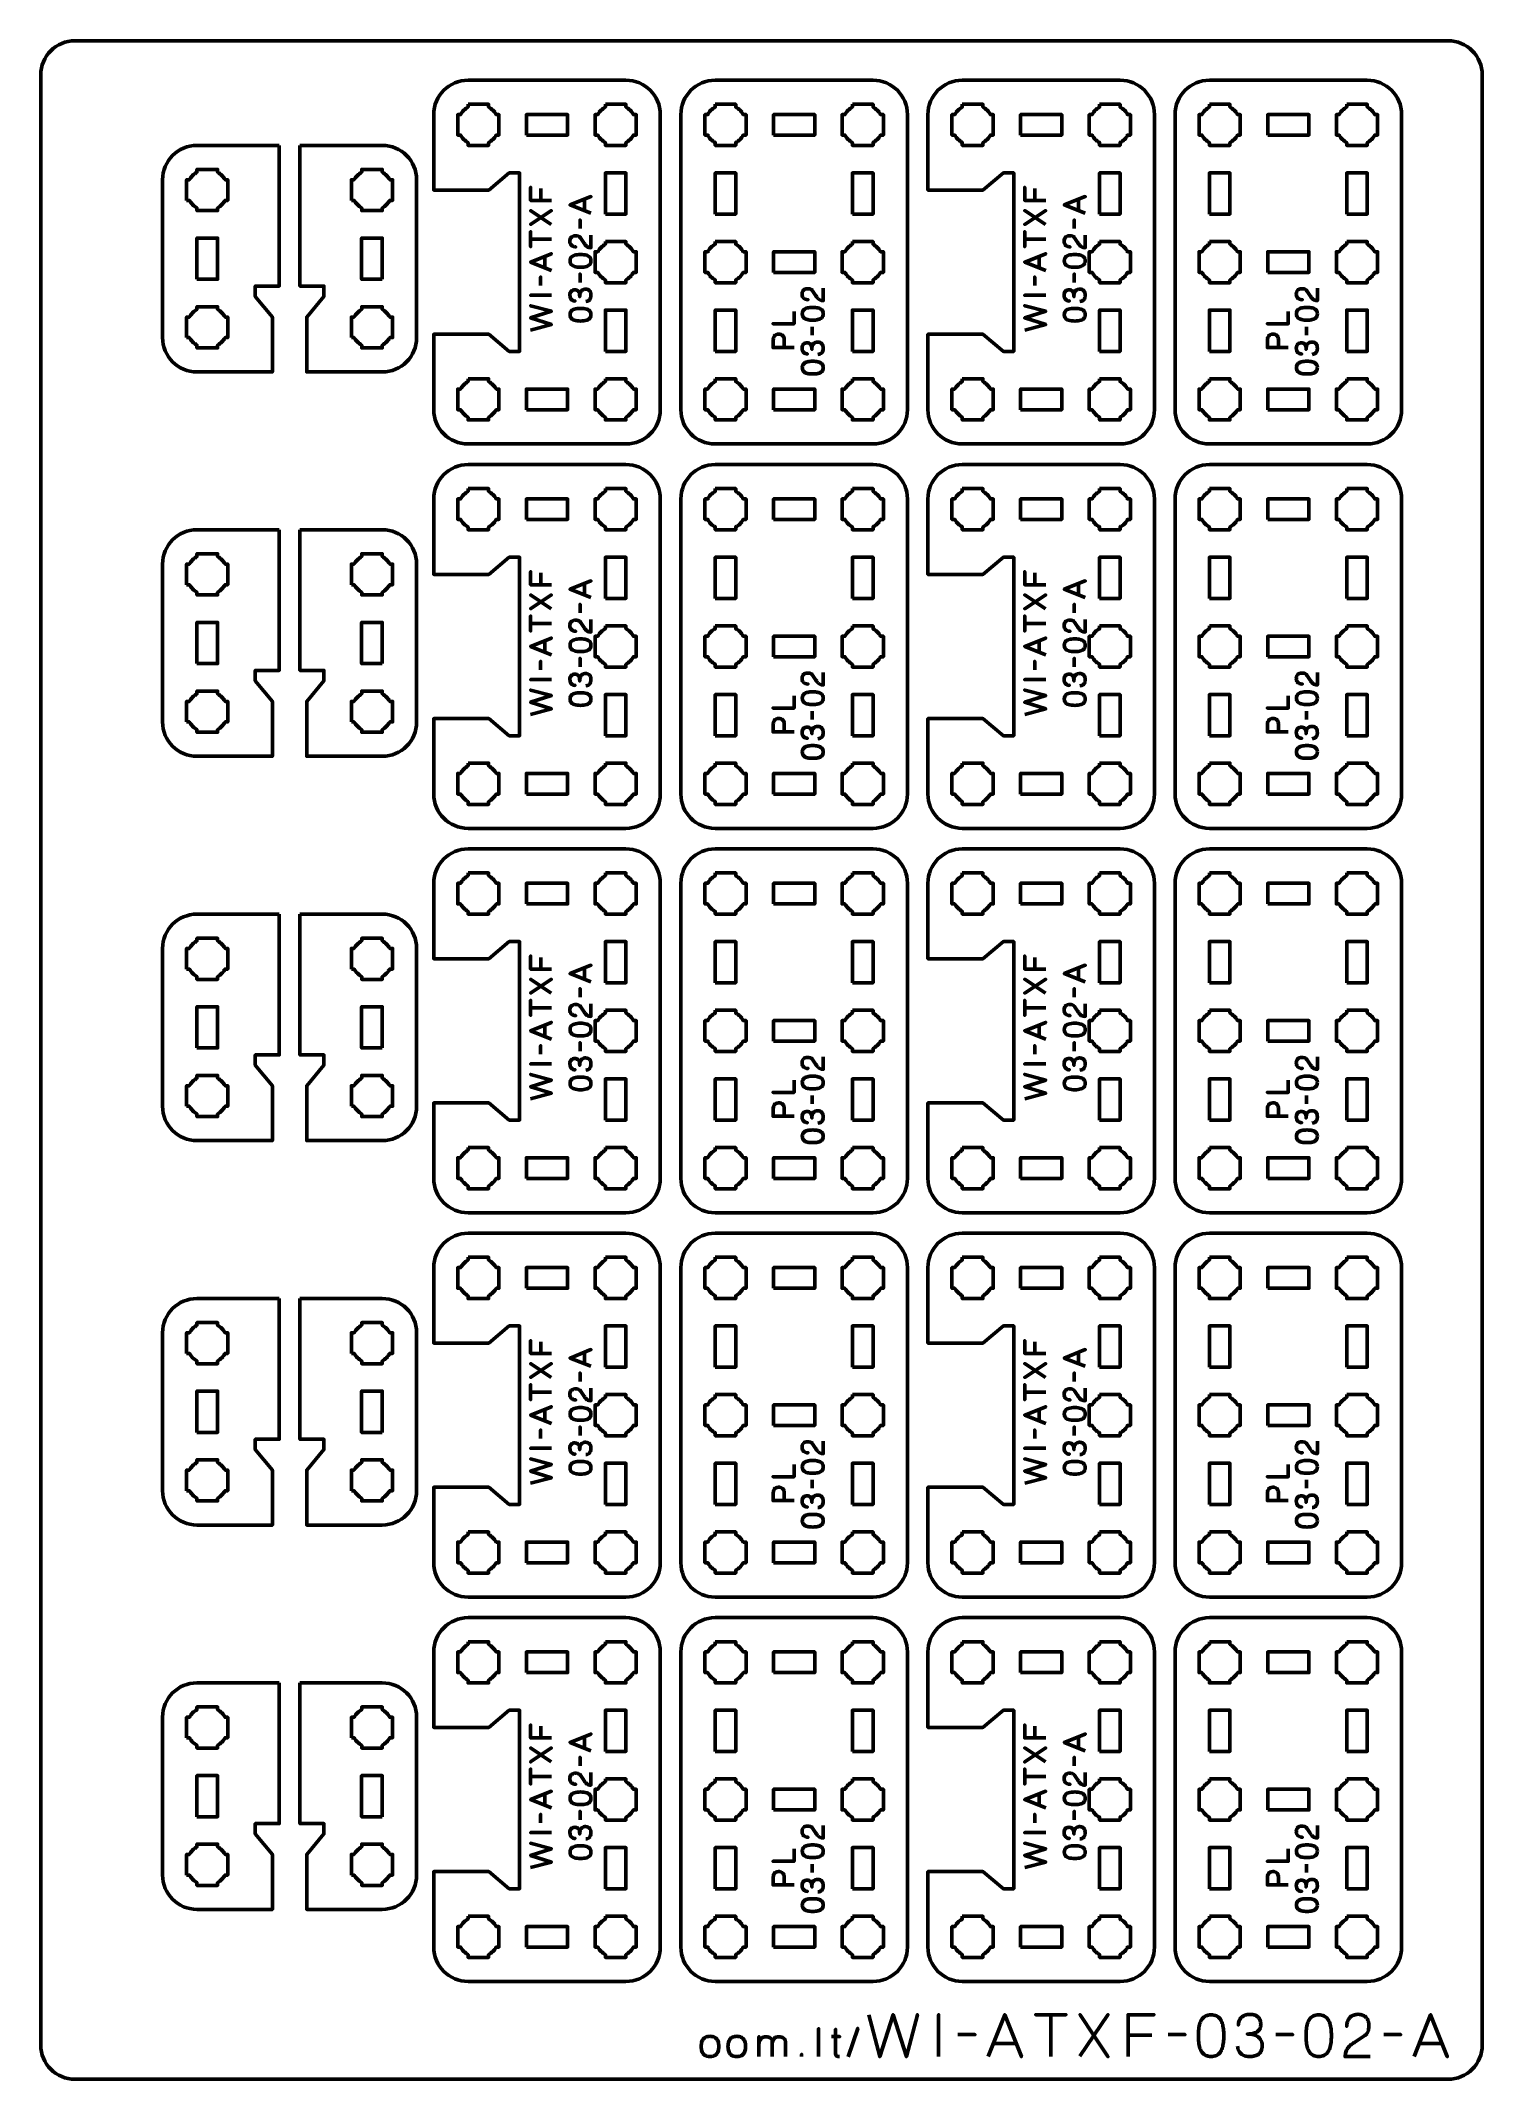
# Model space of a CAD drawing. Header units: centimetres. Extents: x -21 to 0, y -29.7 to 0.
import ezdxf

# ---------------------------------------------------------------- set-up
doc = ezdxf.new("R2010")
doc.units = ezdxf.units.CM
doc.header["$MEASUREMENT"] = 0
doc.layers.add('Layer 1', color=7, linetype='Continuous')

msp = doc.modelspace()

# ---------------------------------------------------------------- linework, layer by layer
at = {"layer": 'Layer 1', "color": 22, "lineweight": 53}
msp.add_open_spline([(-21, -29.19991), (-21, -29.19991), (-21, -0.49996), (-21, -0.49996), (-21, -0.49996), (-21, -0.22299), (-20.77691, 0), (-20.49991, 0), (-20.49991, 0), (-20.49991, 0), (-0.5001, 0), (-0.5001, 0), (-0.5001, 0), (-0.22296, 0), (0, -0.22299), (0, -0.49996), (0, -0.49996), (0, -0.49996), (0, -29.19991), (0, -29.19991), (0, -29.19991), (0, -29.47691), (-0.22296, -29.7), (-0.5001, -29.7), (-0.5001, -29.7), (-0.5001, -29.7), (-20.49991, -29.7), (-20.49991, -29.7), (-20.49991, -29.7), (-20.77691, -29.7), (-21, -29.47691), (-21, -29.19991)], degree=3, knots=[0, 0, 0, 0, 0.125, 0.125, 0.125, 0.125, 0.25, 0.25, 0.25, 0.25, 0.375, 0.375, 0.375, 0.375, 0.5, 0.5, 0.5, 0.5, 0.625, 0.625, 0.625, 0.625, 0.75, 0.75, 0.75, 0.75, 0.875, 0.875, 0.875, 0.875, 1, 1, 1, 1], dxfattribs=at)
at = {"layer": 'Layer 1', "color": 114, "lineweight": 53}
for points, knots in [([(-15.27479, -5.37487), (-15.27479, -5.37487), (-15.2748, -4.27493), (-15.2748, -4.27493), (-15.2748, -4.27493), (-15.2748, -4.27493), (-14.4748, -4.27494), (-14.4748, -4.27494), (-14.4748, -4.27494), (-14.4748, -4.27494), (-14.17479, -4.52494), (-14.17479, -4.52494), (-14.17479, -4.52494), (-14.17479, -4.52494), (-14.02479, -4.52494), (-14.02479, -4.52494), (-14.02479, -4.52494), (-14.02479, -4.52494), (-14.02479, -4.27493), (-14.02479, -4.27493), (-14.02479, -4.27493), (-14.02479, -4.27493), (-14.02479, -2.17494), (-14.02479, -2.17494), (-14.02479, -2.17494), (-14.02479, -2.17494), (-14.02479, -1.92494), (-14.02479, -1.92494), (-14.02479, -1.92494), (-14.02479, -1.92494), (-14.17479, -1.92494), (-14.17479, -1.92494), (-14.17479, -1.92494), (-14.17479, -1.92494), (-14.47479, -2.17494), (-14.47479, -2.17494), (-14.47479, -2.17494), (-14.47479, -2.17494), (-15.27479, -2.17494), (-15.27479, -2.17494), (-15.27479, -2.17494), (-15.27479, -2.17494), (-15.27479, -1.07501), (-15.27479, -1.07501), (-15.27479, -1.07501), (-15.27479, -0.79788), (-15.05169, -0.57492), (-14.77469, -0.57492), (-14.77469, -0.57492), (-14.77469, -0.57492), (-12.47477, -0.57492), (-12.47477, -0.57492), (-12.47477, -0.57492), (-12.19776, -0.57492), (-11.97481, -0.79788), (-11.97481, -1.07501), (-11.97481, -1.07501), (-11.97481, -1.07501), (-11.97481, -5.37487), (-11.97481, -5.37487), (-11.97481, -5.37487), (-11.97481, -5.65187), (-12.19776, -5.87496), (-12.47477, -5.87496), (-12.47477, -5.87496), (-12.47477, -5.87496), (-14.77469, -5.87496), (-14.77469, -5.87496), (-14.77469, -5.87496), (-15.05169, -5.87496), (-15.27479, -5.65187), (-15.27479, -5.37487)], [0, 0, 0, 0, 0.05555556, 0.05555556, 0.05555556, 0.05555556, 0.11111111, 0.11111111, 0.11111111, 0.11111111, 0.16666667, 0.16666667, 0.16666667, 0.16666667, 0.22222222, 0.22222222, 0.22222222, 0.22222222, 0.27777778, 0.27777778, 0.27777778, 0.27777778, 0.33333333, 0.33333333, 0.33333333, 0.33333333, 0.38888889, 0.38888889, 0.38888889, 0.38888889, 0.44444444, 0.44444444, 0.44444444, 0.44444444, 0.5, 0.5, 0.5, 0.5, 0.55555556, 0.55555556, 0.55555556, 0.55555556, 0.61111111, 0.61111111, 0.61111111, 0.61111111, 0.66666667, 0.66666667, 0.66666667, 0.66666667, 0.72222222, 0.72222222, 0.72222222, 0.72222222, 0.77777778, 0.77777778, 0.77777778, 0.77777778, 0.83333333, 0.83333333, 0.83333333, 0.83333333, 0.88888889, 0.88888889, 0.88888889, 0.88888889, 0.94444444, 0.94444444, 0.94444444, 0.94444444, 1, 1, 1, 1]), ([(-11.67493, -5.37487), (-11.67493, -5.37487), (-11.67493, -1.07501), (-11.67493, -1.07501), (-11.67493, -1.07501), (-11.67493, -0.79788), (-11.45183, -0.57492), (-11.17483, -0.57492), (-11.17483, -0.57492), (-11.17483, -0.57492), (-8.87491, -0.57492), (-8.87491, -0.57492), (-8.87491, -0.57492), (-8.5979, -0.57492), (-8.37495, -0.79788), (-8.37495, -1.07501), (-8.37495, -1.07501), (-8.37495, -1.07501), (-8.37495, -5.37487), (-8.37495, -5.37487), (-8.37495, -5.37487), (-8.37495, -5.65187), (-8.5979, -5.87496), (-8.87491, -5.87496), (-8.87491, -5.87496), (-8.87491, -5.87496), (-11.17483, -5.87496), (-11.17483, -5.87496), (-11.17483, -5.87496), (-11.45183, -5.87496), (-11.67493, -5.65187), (-11.67493, -5.37487)], [0, 0, 0, 0, 0.125, 0.125, 0.125, 0.125, 0.25, 0.25, 0.25, 0.25, 0.375, 0.375, 0.375, 0.375, 0.5, 0.5, 0.5, 0.5, 0.625, 0.625, 0.625, 0.625, 0.75, 0.75, 0.75, 0.75, 0.875, 0.875, 0.875, 0.875, 1, 1, 1, 1]), ([(-8.07493, -5.37487), (-8.07493, -5.37487), (-8.07494, -4.27493), (-8.07494, -4.27493), (-8.07494, -4.27493), (-8.07494, -4.27493), (-7.27494, -4.27494), (-7.27494, -4.27494), (-7.27494, -4.27494), (-7.27494, -4.27494), (-6.97493, -4.52494), (-6.97493, -4.52494), (-6.97493, -4.52494), (-6.97493, -4.52494), (-6.82493, -4.52494), (-6.82493, -4.52494), (-6.82493, -4.52494), (-6.82493, -4.52494), (-6.82493, -4.27493), (-6.82493, -4.27493), (-6.82493, -4.27493), (-6.82493, -4.27493), (-6.82493, -2.17494), (-6.82493, -2.17494), (-6.82493, -2.17494), (-6.82493, -2.17494), (-6.82493, -1.92494), (-6.82493, -1.92494), (-6.82493, -1.92494), (-6.82493, -1.92494), (-6.97493, -1.92494), (-6.97493, -1.92494), (-6.97493, -1.92494), (-6.97493, -1.92494), (-7.27493, -2.17494), (-7.27493, -2.17494), (-7.27493, -2.17494), (-7.27493, -2.17494), (-8.07493, -2.17494), (-8.07493, -2.17494), (-8.07493, -2.17494), (-8.07493, -2.17494), (-8.07493, -1.07501), (-8.07493, -1.07501), (-8.07493, -1.07501), (-8.07493, -0.79788), (-7.85183, -0.57492), (-7.57483, -0.57492), (-7.57483, -0.57492), (-7.57483, -0.57492), (-5.27491, -0.57492), (-5.27491, -0.57492), (-5.27491, -0.57492), (-4.9979, -0.57492), (-4.77495, -0.79788), (-4.77495, -1.07501), (-4.77495, -1.07501), (-4.77495, -1.07501), (-4.77495, -5.37487), (-4.77495, -5.37487), (-4.77495, -5.37487), (-4.77495, -5.65187), (-4.9979, -5.87496), (-5.27491, -5.87496), (-5.27491, -5.87496), (-5.27491, -5.87496), (-7.57483, -5.87496), (-7.57483, -5.87496), (-7.57483, -5.87496), (-7.85183, -5.87496), (-8.07493, -5.65187), (-8.07493, -5.37487)], [0, 0, 0, 0, 0.05555556, 0.05555556, 0.05555556, 0.05555556, 0.11111111, 0.11111111, 0.11111111, 0.11111111, 0.16666667, 0.16666667, 0.16666667, 0.16666667, 0.22222222, 0.22222222, 0.22222222, 0.22222222, 0.27777778, 0.27777778, 0.27777778, 0.27777778, 0.33333333, 0.33333333, 0.33333333, 0.33333333, 0.38888889, 0.38888889, 0.38888889, 0.38888889, 0.44444444, 0.44444444, 0.44444444, 0.44444444, 0.5, 0.5, 0.5, 0.5, 0.55555556, 0.55555556, 0.55555556, 0.55555556, 0.61111111, 0.61111111, 0.61111111, 0.61111111, 0.66666667, 0.66666667, 0.66666667, 0.66666667, 0.72222222, 0.72222222, 0.72222222, 0.72222222, 0.77777778, 0.77777778, 0.77777778, 0.77777778, 0.83333333, 0.83333333, 0.83333333, 0.83333333, 0.88888889, 0.88888889, 0.88888889, 0.88888889, 0.94444444, 0.94444444, 0.94444444, 0.94444444, 1, 1, 1, 1]), ([(-4.47486, -5.37487), (-4.47486, -5.37487), (-4.47486, -1.07501), (-4.47486, -1.07501), (-4.47486, -1.07501), (-4.47486, -0.79788), (-4.25176, -0.57492), (-3.97476, -0.57492), (-3.97476, -0.57492), (-3.97476, -0.57492), (-1.67484, -0.57492), (-1.67484, -0.57492), (-1.67484, -0.57492), (-1.39783, -0.57492), (-1.17488, -0.79788), (-1.17488, -1.07501), (-1.17488, -1.07501), (-1.17488, -1.07501), (-1.17488, -5.37487), (-1.17488, -5.37487), (-1.17488, -5.37487), (-1.17488, -5.65187), (-1.39783, -5.87496), (-1.67484, -5.87496), (-1.67484, -5.87496), (-1.67484, -5.87496), (-3.97476, -5.87496), (-3.97476, -5.87496), (-3.97476, -5.87496), (-4.25176, -5.87496), (-4.47486, -5.65187), (-4.47486, -5.37487)], [0, 0, 0, 0, 0.125, 0.125, 0.125, 0.125, 0.25, 0.25, 0.25, 0.25, 0.375, 0.375, 0.375, 0.375, 0.5, 0.5, 0.5, 0.5, 0.625, 0.625, 0.625, 0.625, 0.75, 0.75, 0.75, 0.75, 0.875, 0.875, 0.875, 0.875, 1, 1, 1, 1]), ([(-17.52508, -1.52503), (-17.52508, -1.52503), (-18.72501, -1.52502), (-18.72501, -1.52502), (-18.72501, -1.52502), (-19.00201, -1.52502), (-19.2251, -1.74797), (-19.2251, -2.02498), (-19.2251, -2.02498), (-19.2251, -2.02498), (-19.2251, -4.3249), (-19.2251, -4.3249), (-19.2251, -4.3249), (-19.2251, -4.6019), (-19.00201, -4.825), (-18.72501, -4.825), (-18.72501, -4.825), (-18.72501, -4.825), (-17.62507, -4.82501), (-17.62507, -4.82501), (-17.62507, -4.82501), (-17.62507, -4.82501), (-17.62509, -4.02501), (-17.62509, -4.02501), (-17.62509, -4.02501), (-17.62509, -4.02501), (-17.87509, -3.725), (-17.87509, -3.725), (-17.87509, -3.725), (-17.87509, -3.725), (-17.87509, -3.575), (-17.87509, -3.575), (-17.87509, -3.575), (-17.87509, -3.575), (-17.62507, -3.575), (-17.62507, -3.575), (-17.62507, -3.575), (-17.62507, -3.575), (-17.52508, -3.575), (-17.52508, -3.575), (-17.52508, -3.575), (-17.52508, -3.575), (-17.52508, -1.52503), (-17.52508, -1.52503)], [0, 0, 0, 0, 0.09090909, 0.09090909, 0.09090909, 0.09090909, 0.18181818, 0.18181818, 0.18181818, 0.18181818, 0.27272727, 0.27272727, 0.27272727, 0.27272727, 0.36363636, 0.36363636, 0.36363636, 0.36363636, 0.45454545, 0.45454545, 0.45454545, 0.45454545, 0.54545455, 0.54545455, 0.54545455, 0.54545455, 0.63636364, 0.63636364, 0.63636364, 0.63636364, 0.72727273, 0.72727273, 0.72727273, 0.72727273, 0.81818182, 0.81818182, 0.81818182, 0.81818182, 0.90909091, 0.90909091, 0.90909091, 0.90909091, 1, 1, 1, 1]), ([(-17.22507, -1.52503), (-17.22507, -1.52503), (-16.02514, -1.52502), (-16.02514, -1.52502), (-16.02514, -1.52502), (-15.74814, -1.52502), (-15.52505, -1.74797), (-15.52505, -2.02498), (-15.52505, -2.02498), (-15.52505, -2.02498), (-15.52505, -4.3249), (-15.52505, -4.3249), (-15.52505, -4.3249), (-15.52505, -4.6019), (-15.74814, -4.825), (-16.02514, -4.825), (-16.02514, -4.825), (-16.02514, -4.825), (-17.12508, -4.82501), (-17.12508, -4.82501), (-17.12508, -4.82501), (-17.12508, -4.82501), (-17.12506, -4.02501), (-17.12506, -4.02501), (-17.12506, -4.02501), (-17.12506, -4.02501), (-16.87506, -3.725), (-16.87506, -3.725), (-16.87506, -3.725), (-16.87506, -3.725), (-16.87506, -3.575), (-16.87506, -3.575), (-16.87506, -3.575), (-16.87506, -3.575), (-17.12508, -3.575), (-17.12508, -3.575), (-17.12508, -3.575), (-17.12508, -3.575), (-17.22507, -3.575), (-17.22507, -3.575), (-17.22507, -3.575), (-17.22507, -3.575), (-17.22507, -1.52503), (-17.22507, -1.52503)], [0, 0, 0, 0, 0.09090909, 0.09090909, 0.09090909, 0.09090909, 0.18181818, 0.18181818, 0.18181818, 0.18181818, 0.27272727, 0.27272727, 0.27272727, 0.27272727, 0.36363636, 0.36363636, 0.36363636, 0.36363636, 0.45454545, 0.45454545, 0.45454545, 0.45454545, 0.54545455, 0.54545455, 0.54545455, 0.54545455, 0.63636364, 0.63636364, 0.63636364, 0.63636364, 0.72727273, 0.72727273, 0.72727273, 0.72727273, 0.81818182, 0.81818182, 0.81818182, 0.81818182, 0.90909091, 0.90909091, 0.90909091, 0.90909091, 1, 1, 1, 1]), ([(-15.27479, -10.97487), (-15.27479, -10.97487), (-15.2748, -9.87493), (-15.2748, -9.87493), (-15.2748, -9.87493), (-15.2748, -9.87493), (-14.4748, -9.87494), (-14.4748, -9.87494), (-14.4748, -9.87494), (-14.4748, -9.87494), (-14.17479, -10.12494), (-14.17479, -10.12494), (-14.17479, -10.12494), (-14.17479, -10.12494), (-14.02479, -10.12494), (-14.02479, -10.12494), (-14.02479, -10.12494), (-14.02479, -10.12494), (-14.02479, -9.87493), (-14.02479, -9.87493), (-14.02479, -9.87493), (-14.02479, -9.87493), (-14.02479, -7.77494), (-14.02479, -7.77494), (-14.02479, -7.77494), (-14.02479, -7.77494), (-14.02479, -7.52494), (-14.02479, -7.52494), (-14.02479, -7.52494), (-14.02479, -7.52494), (-14.17479, -7.52494), (-14.17479, -7.52494), (-14.17479, -7.52494), (-14.17479, -7.52494), (-14.47479, -7.77494), (-14.47479, -7.77494), (-14.47479, -7.77494), (-14.47479, -7.77494), (-15.27479, -7.77494), (-15.27479, -7.77494), (-15.27479, -7.77494), (-15.27479, -7.77494), (-15.27479, -6.67501), (-15.27479, -6.67501), (-15.27479, -6.67501), (-15.27479, -6.39788), (-15.05169, -6.17492), (-14.77469, -6.17492), (-14.77469, -6.17492), (-14.77469, -6.17492), (-12.47477, -6.17492), (-12.47477, -6.17492), (-12.47477, -6.17492), (-12.19776, -6.17492), (-11.97481, -6.39788), (-11.97481, -6.67501), (-11.97481, -6.67501), (-11.97481, -6.67501), (-11.97481, -10.97487), (-11.97481, -10.97487), (-11.97481, -10.97487), (-11.97481, -11.25187), (-12.19776, -11.47496), (-12.47477, -11.47496), (-12.47477, -11.47496), (-12.47477, -11.47496), (-14.77469, -11.47496), (-14.77469, -11.47496), (-14.77469, -11.47496), (-15.05169, -11.47496), (-15.27479, -11.25187), (-15.27479, -10.97487)], [0, 0, 0, 0, 0.05555556, 0.05555556, 0.05555556, 0.05555556, 0.11111111, 0.11111111, 0.11111111, 0.11111111, 0.16666667, 0.16666667, 0.16666667, 0.16666667, 0.22222222, 0.22222222, 0.22222222, 0.22222222, 0.27777778, 0.27777778, 0.27777778, 0.27777778, 0.33333333, 0.33333333, 0.33333333, 0.33333333, 0.38888889, 0.38888889, 0.38888889, 0.38888889, 0.44444444, 0.44444444, 0.44444444, 0.44444444, 0.5, 0.5, 0.5, 0.5, 0.55555556, 0.55555556, 0.55555556, 0.55555556, 0.61111111, 0.61111111, 0.61111111, 0.61111111, 0.66666667, 0.66666667, 0.66666667, 0.66666667, 0.72222222, 0.72222222, 0.72222222, 0.72222222, 0.77777778, 0.77777778, 0.77777778, 0.77777778, 0.83333333, 0.83333333, 0.83333333, 0.83333333, 0.88888889, 0.88888889, 0.88888889, 0.88888889, 0.94444444, 0.94444444, 0.94444444, 0.94444444, 1, 1, 1, 1]), ([(-11.67493, -10.97487), (-11.67493, -10.97487), (-11.67493, -6.67501), (-11.67493, -6.67501), (-11.67493, -6.67501), (-11.67493, -6.39788), (-11.45183, -6.17492), (-11.17483, -6.17492), (-11.17483, -6.17492), (-11.17483, -6.17492), (-8.87491, -6.17492), (-8.87491, -6.17492), (-8.87491, -6.17492), (-8.5979, -6.17492), (-8.37495, -6.39788), (-8.37495, -6.67501), (-8.37495, -6.67501), (-8.37495, -6.67501), (-8.37495, -10.97487), (-8.37495, -10.97487), (-8.37495, -10.97487), (-8.37495, -11.25187), (-8.5979, -11.47496), (-8.87491, -11.47496), (-8.87491, -11.47496), (-8.87491, -11.47496), (-11.17483, -11.47496), (-11.17483, -11.47496), (-11.17483, -11.47496), (-11.45183, -11.47496), (-11.67493, -11.25187), (-11.67493, -10.97487)], [0, 0, 0, 0, 0.125, 0.125, 0.125, 0.125, 0.25, 0.25, 0.25, 0.25, 0.375, 0.375, 0.375, 0.375, 0.5, 0.5, 0.5, 0.5, 0.625, 0.625, 0.625, 0.625, 0.75, 0.75, 0.75, 0.75, 0.875, 0.875, 0.875, 0.875, 1, 1, 1, 1]), ([(-8.07493, -10.97487), (-8.07493, -10.97487), (-8.07494, -9.87493), (-8.07494, -9.87493), (-8.07494, -9.87493), (-8.07494, -9.87493), (-7.27494, -9.87494), (-7.27494, -9.87494), (-7.27494, -9.87494), (-7.27494, -9.87494), (-6.97493, -10.12494), (-6.97493, -10.12494), (-6.97493, -10.12494), (-6.97493, -10.12494), (-6.82493, -10.12494), (-6.82493, -10.12494), (-6.82493, -10.12494), (-6.82493, -10.12494), (-6.82493, -9.87493), (-6.82493, -9.87493), (-6.82493, -9.87493), (-6.82493, -9.87493), (-6.82493, -7.77494), (-6.82493, -7.77494), (-6.82493, -7.77494), (-6.82493, -7.77494), (-6.82493, -7.52494), (-6.82493, -7.52494), (-6.82493, -7.52494), (-6.82493, -7.52494), (-6.97493, -7.52494), (-6.97493, -7.52494), (-6.97493, -7.52494), (-6.97493, -7.52494), (-7.27493, -7.77494), (-7.27493, -7.77494), (-7.27493, -7.77494), (-7.27493, -7.77494), (-8.07493, -7.77494), (-8.07493, -7.77494), (-8.07493, -7.77494), (-8.07493, -7.77494), (-8.07493, -6.67501), (-8.07493, -6.67501), (-8.07493, -6.67501), (-8.07493, -6.39788), (-7.85183, -6.17492), (-7.57483, -6.17492), (-7.57483, -6.17492), (-7.57483, -6.17492), (-5.27491, -6.17492), (-5.27491, -6.17492), (-5.27491, -6.17492), (-4.9979, -6.17492), (-4.77495, -6.39788), (-4.77495, -6.67501), (-4.77495, -6.67501), (-4.77495, -6.67501), (-4.77495, -10.97487), (-4.77495, -10.97487), (-4.77495, -10.97487), (-4.77495, -11.25187), (-4.9979, -11.47496), (-5.27491, -11.47496), (-5.27491, -11.47496), (-5.27491, -11.47496), (-7.57483, -11.47496), (-7.57483, -11.47496), (-7.57483, -11.47496), (-7.85183, -11.47496), (-8.07493, -11.25187), (-8.07493, -10.97487)], [0, 0, 0, 0, 0.05555556, 0.05555556, 0.05555556, 0.05555556, 0.11111111, 0.11111111, 0.11111111, 0.11111111, 0.16666667, 0.16666667, 0.16666667, 0.16666667, 0.22222222, 0.22222222, 0.22222222, 0.22222222, 0.27777778, 0.27777778, 0.27777778, 0.27777778, 0.33333333, 0.33333333, 0.33333333, 0.33333333, 0.38888889, 0.38888889, 0.38888889, 0.38888889, 0.44444444, 0.44444444, 0.44444444, 0.44444444, 0.5, 0.5, 0.5, 0.5, 0.55555556, 0.55555556, 0.55555556, 0.55555556, 0.61111111, 0.61111111, 0.61111111, 0.61111111, 0.66666667, 0.66666667, 0.66666667, 0.66666667, 0.72222222, 0.72222222, 0.72222222, 0.72222222, 0.77777778, 0.77777778, 0.77777778, 0.77777778, 0.83333333, 0.83333333, 0.83333333, 0.83333333, 0.88888889, 0.88888889, 0.88888889, 0.88888889, 0.94444444, 0.94444444, 0.94444444, 0.94444444, 1, 1, 1, 1]), ([(-4.47486, -10.97487), (-4.47486, -10.97487), (-4.47486, -6.67501), (-4.47486, -6.67501), (-4.47486, -6.67501), (-4.47486, -6.39788), (-4.25176, -6.17492), (-3.97476, -6.17492), (-3.97476, -6.17492), (-3.97476, -6.17492), (-1.67484, -6.17492), (-1.67484, -6.17492), (-1.67484, -6.17492), (-1.39783, -6.17492), (-1.17488, -6.39788), (-1.17488, -6.67501), (-1.17488, -6.67501), (-1.17488, -6.67501), (-1.17488, -10.97487), (-1.17488, -10.97487), (-1.17488, -10.97487), (-1.17488, -11.25187), (-1.39783, -11.47496), (-1.67484, -11.47496), (-1.67484, -11.47496), (-1.67484, -11.47496), (-3.97476, -11.47496), (-3.97476, -11.47496), (-3.97476, -11.47496), (-4.25176, -11.47496), (-4.47486, -11.25187), (-4.47486, -10.97487)], [0, 0, 0, 0, 0.125, 0.125, 0.125, 0.125, 0.25, 0.25, 0.25, 0.25, 0.375, 0.375, 0.375, 0.375, 0.5, 0.5, 0.5, 0.5, 0.625, 0.625, 0.625, 0.625, 0.75, 0.75, 0.75, 0.75, 0.875, 0.875, 0.875, 0.875, 1, 1, 1, 1]), ([(-17.52508, -7.12503), (-17.52508, -7.12503), (-18.72501, -7.12502), (-18.72501, -7.12502), (-18.72501, -7.12502), (-19.00201, -7.12502), (-19.2251, -7.34797), (-19.2251, -7.62498), (-19.2251, -7.62498), (-19.2251, -7.62498), (-19.2251, -9.9249), (-19.2251, -9.9249), (-19.2251, -9.9249), (-19.2251, -10.2019), (-19.00201, -10.425), (-18.72501, -10.425), (-18.72501, -10.425), (-18.72501, -10.425), (-17.62507, -10.42501), (-17.62507, -10.42501), (-17.62507, -10.42501), (-17.62507, -10.42501), (-17.62509, -9.62501), (-17.62509, -9.62501), (-17.62509, -9.62501), (-17.62509, -9.62501), (-17.87509, -9.325), (-17.87509, -9.325), (-17.87509, -9.325), (-17.87509, -9.325), (-17.87509, -9.175), (-17.87509, -9.175), (-17.87509, -9.175), (-17.87509, -9.175), (-17.62507, -9.175), (-17.62507, -9.175), (-17.62507, -9.175), (-17.62507, -9.175), (-17.52508, -9.175), (-17.52508, -9.175), (-17.52508, -9.175), (-17.52508, -9.175), (-17.52508, -7.12503), (-17.52508, -7.12503)], [0, 0, 0, 0, 0.09090909, 0.09090909, 0.09090909, 0.09090909, 0.18181818, 0.18181818, 0.18181818, 0.18181818, 0.27272727, 0.27272727, 0.27272727, 0.27272727, 0.36363636, 0.36363636, 0.36363636, 0.36363636, 0.45454545, 0.45454545, 0.45454545, 0.45454545, 0.54545455, 0.54545455, 0.54545455, 0.54545455, 0.63636364, 0.63636364, 0.63636364, 0.63636364, 0.72727273, 0.72727273, 0.72727273, 0.72727273, 0.81818182, 0.81818182, 0.81818182, 0.81818182, 0.90909091, 0.90909091, 0.90909091, 0.90909091, 1, 1, 1, 1]), ([(-17.22507, -7.12503), (-17.22507, -7.12503), (-16.02514, -7.12502), (-16.02514, -7.12502), (-16.02514, -7.12502), (-15.74814, -7.12502), (-15.52505, -7.34797), (-15.52505, -7.62498), (-15.52505, -7.62498), (-15.52505, -7.62498), (-15.52505, -9.9249), (-15.52505, -9.9249), (-15.52505, -9.9249), (-15.52505, -10.2019), (-15.74814, -10.425), (-16.02514, -10.425), (-16.02514, -10.425), (-16.02514, -10.425), (-17.12508, -10.42501), (-17.12508, -10.42501), (-17.12508, -10.42501), (-17.12508, -10.42501), (-17.12506, -9.62501), (-17.12506, -9.62501), (-17.12506, -9.62501), (-17.12506, -9.62501), (-16.87506, -9.325), (-16.87506, -9.325), (-16.87506, -9.325), (-16.87506, -9.325), (-16.87506, -9.175), (-16.87506, -9.175), (-16.87506, -9.175), (-16.87506, -9.175), (-17.12508, -9.175), (-17.12508, -9.175), (-17.12508, -9.175), (-17.12508, -9.175), (-17.22507, -9.175), (-17.22507, -9.175), (-17.22507, -9.175), (-17.22507, -9.175), (-17.22507, -7.12503), (-17.22507, -7.12503)], [0, 0, 0, 0, 0.09090909, 0.09090909, 0.09090909, 0.09090909, 0.18181818, 0.18181818, 0.18181818, 0.18181818, 0.27272727, 0.27272727, 0.27272727, 0.27272727, 0.36363636, 0.36363636, 0.36363636, 0.36363636, 0.45454545, 0.45454545, 0.45454545, 0.45454545, 0.54545455, 0.54545455, 0.54545455, 0.54545455, 0.63636364, 0.63636364, 0.63636364, 0.63636364, 0.72727273, 0.72727273, 0.72727273, 0.72727273, 0.81818182, 0.81818182, 0.81818182, 0.81818182, 0.90909091, 0.90909091, 0.90909091, 0.90909091, 1, 1, 1, 1]), ([(-15.27479, -16.57487), (-15.27479, -16.57487), (-15.2748, -15.47493), (-15.2748, -15.47493), (-15.2748, -15.47493), (-15.2748, -15.47493), (-14.4748, -15.47494), (-14.4748, -15.47494), (-14.4748, -15.47494), (-14.4748, -15.47494), (-14.17479, -15.72494), (-14.17479, -15.72494), (-14.17479, -15.72494), (-14.17479, -15.72494), (-14.02479, -15.72494), (-14.02479, -15.72494), (-14.02479, -15.72494), (-14.02479, -15.72494), (-14.02479, -15.47493), (-14.02479, -15.47493), (-14.02479, -15.47493), (-14.02479, -15.47493), (-14.02479, -13.37494), (-14.02479, -13.37494), (-14.02479, -13.37494), (-14.02479, -13.37494), (-14.02479, -13.12494), (-14.02479, -13.12494), (-14.02479, -13.12494), (-14.02479, -13.12494), (-14.17479, -13.12494), (-14.17479, -13.12494), (-14.17479, -13.12494), (-14.17479, -13.12494), (-14.47479, -13.37494), (-14.47479, -13.37494), (-14.47479, -13.37494), (-14.47479, -13.37494), (-15.27479, -13.37494), (-15.27479, -13.37494), (-15.27479, -13.37494), (-15.27479, -13.37494), (-15.27479, -12.27501), (-15.27479, -12.27501), (-15.27479, -12.27501), (-15.27479, -11.99788), (-15.05169, -11.77492), (-14.77469, -11.77492), (-14.77469, -11.77492), (-14.77469, -11.77492), (-12.47477, -11.77492), (-12.47477, -11.77492), (-12.47477, -11.77492), (-12.19776, -11.77492), (-11.97481, -11.99788), (-11.97481, -12.27501), (-11.97481, -12.27501), (-11.97481, -12.27501), (-11.97481, -16.57487), (-11.97481, -16.57487), (-11.97481, -16.57487), (-11.97481, -16.85187), (-12.19776, -17.07496), (-12.47477, -17.07496), (-12.47477, -17.07496), (-12.47477, -17.07496), (-14.77469, -17.07496), (-14.77469, -17.07496), (-14.77469, -17.07496), (-15.05169, -17.07496), (-15.27479, -16.85187), (-15.27479, -16.57487)], [0, 0, 0, 0, 0.05555556, 0.05555556, 0.05555556, 0.05555556, 0.11111111, 0.11111111, 0.11111111, 0.11111111, 0.16666667, 0.16666667, 0.16666667, 0.16666667, 0.22222222, 0.22222222, 0.22222222, 0.22222222, 0.27777778, 0.27777778, 0.27777778, 0.27777778, 0.33333333, 0.33333333, 0.33333333, 0.33333333, 0.38888889, 0.38888889, 0.38888889, 0.38888889, 0.44444444, 0.44444444, 0.44444444, 0.44444444, 0.5, 0.5, 0.5, 0.5, 0.55555556, 0.55555556, 0.55555556, 0.55555556, 0.61111111, 0.61111111, 0.61111111, 0.61111111, 0.66666667, 0.66666667, 0.66666667, 0.66666667, 0.72222222, 0.72222222, 0.72222222, 0.72222222, 0.77777778, 0.77777778, 0.77777778, 0.77777778, 0.83333333, 0.83333333, 0.83333333, 0.83333333, 0.88888889, 0.88888889, 0.88888889, 0.88888889, 0.94444444, 0.94444444, 0.94444444, 0.94444444, 1, 1, 1, 1]), ([(-11.67493, -16.57487), (-11.67493, -16.57487), (-11.67493, -12.27501), (-11.67493, -12.27501), (-11.67493, -12.27501), (-11.67493, -11.99788), (-11.45183, -11.77492), (-11.17483, -11.77492), (-11.17483, -11.77492), (-11.17483, -11.77492), (-8.87491, -11.77492), (-8.87491, -11.77492), (-8.87491, -11.77492), (-8.5979, -11.77492), (-8.37495, -11.99788), (-8.37495, -12.27501), (-8.37495, -12.27501), (-8.37495, -12.27501), (-8.37495, -16.57487), (-8.37495, -16.57487), (-8.37495, -16.57487), (-8.37495, -16.85187), (-8.5979, -17.07496), (-8.87491, -17.07496), (-8.87491, -17.07496), (-8.87491, -17.07496), (-11.17483, -17.07496), (-11.17483, -17.07496), (-11.17483, -17.07496), (-11.45183, -17.07496), (-11.67493, -16.85187), (-11.67493, -16.57487)], [0, 0, 0, 0, 0.125, 0.125, 0.125, 0.125, 0.25, 0.25, 0.25, 0.25, 0.375, 0.375, 0.375, 0.375, 0.5, 0.5, 0.5, 0.5, 0.625, 0.625, 0.625, 0.625, 0.75, 0.75, 0.75, 0.75, 0.875, 0.875, 0.875, 0.875, 1, 1, 1, 1]), ([(-8.07493, -16.57487), (-8.07493, -16.57487), (-8.07494, -15.47493), (-8.07494, -15.47493), (-8.07494, -15.47493), (-8.07494, -15.47493), (-7.27494, -15.47494), (-7.27494, -15.47494), (-7.27494, -15.47494), (-7.27494, -15.47494), (-6.97493, -15.72494), (-6.97493, -15.72494), (-6.97493, -15.72494), (-6.97493, -15.72494), (-6.82493, -15.72494), (-6.82493, -15.72494), (-6.82493, -15.72494), (-6.82493, -15.72494), (-6.82493, -15.47493), (-6.82493, -15.47493), (-6.82493, -15.47493), (-6.82493, -15.47493), (-6.82493, -13.37494), (-6.82493, -13.37494), (-6.82493, -13.37494), (-6.82493, -13.37494), (-6.82493, -13.12494), (-6.82493, -13.12494), (-6.82493, -13.12494), (-6.82493, -13.12494), (-6.97493, -13.12494), (-6.97493, -13.12494), (-6.97493, -13.12494), (-6.97493, -13.12494), (-7.27493, -13.37494), (-7.27493, -13.37494), (-7.27493, -13.37494), (-7.27493, -13.37494), (-8.07493, -13.37494), (-8.07493, -13.37494), (-8.07493, -13.37494), (-8.07493, -13.37494), (-8.07493, -12.27501), (-8.07493, -12.27501), (-8.07493, -12.27501), (-8.07493, -11.99788), (-7.85183, -11.77492), (-7.57483, -11.77492), (-7.57483, -11.77492), (-7.57483, -11.77492), (-5.27491, -11.77492), (-5.27491, -11.77492), (-5.27491, -11.77492), (-4.9979, -11.77492), (-4.77495, -11.99788), (-4.77495, -12.27501), (-4.77495, -12.27501), (-4.77495, -12.27501), (-4.77495, -16.57487), (-4.77495, -16.57487), (-4.77495, -16.57487), (-4.77495, -16.85187), (-4.9979, -17.07496), (-5.27491, -17.07496), (-5.27491, -17.07496), (-5.27491, -17.07496), (-7.57483, -17.07496), (-7.57483, -17.07496), (-7.57483, -17.07496), (-7.85183, -17.07496), (-8.07493, -16.85187), (-8.07493, -16.57487)], [0, 0, 0, 0, 0.05555556, 0.05555556, 0.05555556, 0.05555556, 0.11111111, 0.11111111, 0.11111111, 0.11111111, 0.16666667, 0.16666667, 0.16666667, 0.16666667, 0.22222222, 0.22222222, 0.22222222, 0.22222222, 0.27777778, 0.27777778, 0.27777778, 0.27777778, 0.33333333, 0.33333333, 0.33333333, 0.33333333, 0.38888889, 0.38888889, 0.38888889, 0.38888889, 0.44444444, 0.44444444, 0.44444444, 0.44444444, 0.5, 0.5, 0.5, 0.5, 0.55555556, 0.55555556, 0.55555556, 0.55555556, 0.61111111, 0.61111111, 0.61111111, 0.61111111, 0.66666667, 0.66666667, 0.66666667, 0.66666667, 0.72222222, 0.72222222, 0.72222222, 0.72222222, 0.77777778, 0.77777778, 0.77777778, 0.77777778, 0.83333333, 0.83333333, 0.83333333, 0.83333333, 0.88888889, 0.88888889, 0.88888889, 0.88888889, 0.94444444, 0.94444444, 0.94444444, 0.94444444, 1, 1, 1, 1]), ([(-4.47486, -16.57487), (-4.47486, -16.57487), (-4.47486, -12.27501), (-4.47486, -12.27501), (-4.47486, -12.27501), (-4.47486, -11.99788), (-4.25176, -11.77492), (-3.97476, -11.77492), (-3.97476, -11.77492), (-3.97476, -11.77492), (-1.67484, -11.77492), (-1.67484, -11.77492), (-1.67484, -11.77492), (-1.39783, -11.77492), (-1.17488, -11.99788), (-1.17488, -12.27501), (-1.17488, -12.27501), (-1.17488, -12.27501), (-1.17488, -16.57487), (-1.17488, -16.57487), (-1.17488, -16.57487), (-1.17488, -16.85187), (-1.39783, -17.07496), (-1.67484, -17.07496), (-1.67484, -17.07496), (-1.67484, -17.07496), (-3.97476, -17.07496), (-3.97476, -17.07496), (-3.97476, -17.07496), (-4.25176, -17.07496), (-4.47486, -16.85187), (-4.47486, -16.57487)], [0, 0, 0, 0, 0.125, 0.125, 0.125, 0.125, 0.25, 0.25, 0.25, 0.25, 0.375, 0.375, 0.375, 0.375, 0.5, 0.5, 0.5, 0.5, 0.625, 0.625, 0.625, 0.625, 0.75, 0.75, 0.75, 0.75, 0.875, 0.875, 0.875, 0.875, 1, 1, 1, 1]), ([(-17.52508, -12.72503), (-17.52508, -12.72503), (-18.72501, -12.72502), (-18.72501, -12.72502), (-18.72501, -12.72502), (-19.00201, -12.72502), (-19.2251, -12.94797), (-19.2251, -13.22498), (-19.2251, -13.22498), (-19.2251, -13.22498), (-19.2251, -15.5249), (-19.2251, -15.5249), (-19.2251, -15.5249), (-19.2251, -15.8019), (-19.00201, -16.025), (-18.72501, -16.025), (-18.72501, -16.025), (-18.72501, -16.025), (-17.62507, -16.02501), (-17.62507, -16.02501), (-17.62507, -16.02501), (-17.62507, -16.02501), (-17.62509, -15.22501), (-17.62509, -15.22501), (-17.62509, -15.22501), (-17.62509, -15.22501), (-17.87509, -14.925), (-17.87509, -14.925), (-17.87509, -14.925), (-17.87509, -14.925), (-17.87509, -14.775), (-17.87509, -14.775), (-17.87509, -14.775), (-17.87509, -14.775), (-17.62507, -14.775), (-17.62507, -14.775), (-17.62507, -14.775), (-17.62507, -14.775), (-17.52508, -14.775), (-17.52508, -14.775), (-17.52508, -14.775), (-17.52508, -14.775), (-17.52508, -12.72503), (-17.52508, -12.72503)], [0, 0, 0, 0, 0.09090909, 0.09090909, 0.09090909, 0.09090909, 0.18181818, 0.18181818, 0.18181818, 0.18181818, 0.27272727, 0.27272727, 0.27272727, 0.27272727, 0.36363636, 0.36363636, 0.36363636, 0.36363636, 0.45454545, 0.45454545, 0.45454545, 0.45454545, 0.54545455, 0.54545455, 0.54545455, 0.54545455, 0.63636364, 0.63636364, 0.63636364, 0.63636364, 0.72727273, 0.72727273, 0.72727273, 0.72727273, 0.81818182, 0.81818182, 0.81818182, 0.81818182, 0.90909091, 0.90909091, 0.90909091, 0.90909091, 1, 1, 1, 1]), ([(-17.22507, -12.72503), (-17.22507, -12.72503), (-16.02514, -12.72502), (-16.02514, -12.72502), (-16.02514, -12.72502), (-15.74814, -12.72502), (-15.52505, -12.94797), (-15.52505, -13.22498), (-15.52505, -13.22498), (-15.52505, -13.22498), (-15.52505, -15.5249), (-15.52505, -15.5249), (-15.52505, -15.5249), (-15.52505, -15.8019), (-15.74814, -16.025), (-16.02514, -16.025), (-16.02514, -16.025), (-16.02514, -16.025), (-17.12508, -16.02501), (-17.12508, -16.02501), (-17.12508, -16.02501), (-17.12508, -16.02501), (-17.12506, -15.22501), (-17.12506, -15.22501), (-17.12506, -15.22501), (-17.12506, -15.22501), (-16.87506, -14.925), (-16.87506, -14.925), (-16.87506, -14.925), (-16.87506, -14.925), (-16.87506, -14.775), (-16.87506, -14.775), (-16.87506, -14.775), (-16.87506, -14.775), (-17.12508, -14.775), (-17.12508, -14.775), (-17.12508, -14.775), (-17.12508, -14.775), (-17.22507, -14.775), (-17.22507, -14.775), (-17.22507, -14.775), (-17.22507, -14.775), (-17.22507, -12.72503), (-17.22507, -12.72503)], [0, 0, 0, 0, 0.09090909, 0.09090909, 0.09090909, 0.09090909, 0.18181818, 0.18181818, 0.18181818, 0.18181818, 0.27272727, 0.27272727, 0.27272727, 0.27272727, 0.36363636, 0.36363636, 0.36363636, 0.36363636, 0.45454545, 0.45454545, 0.45454545, 0.45454545, 0.54545455, 0.54545455, 0.54545455, 0.54545455, 0.63636364, 0.63636364, 0.63636364, 0.63636364, 0.72727273, 0.72727273, 0.72727273, 0.72727273, 0.81818182, 0.81818182, 0.81818182, 0.81818182, 0.90909091, 0.90909091, 0.90909091, 0.90909091, 1, 1, 1, 1]), ([(-15.27479, -22.17487), (-15.27479, -22.17487), (-15.2748, -21.07493), (-15.2748, -21.07493), (-15.2748, -21.07493), (-15.2748, -21.07493), (-14.4748, -21.07494), (-14.4748, -21.07494), (-14.4748, -21.07494), (-14.4748, -21.07494), (-14.17479, -21.32494), (-14.17479, -21.32494), (-14.17479, -21.32494), (-14.17479, -21.32494), (-14.02479, -21.32494), (-14.02479, -21.32494), (-14.02479, -21.32494), (-14.02479, -21.32494), (-14.02479, -21.07493), (-14.02479, -21.07493), (-14.02479, -21.07493), (-14.02479, -21.07493), (-14.02479, -18.97494), (-14.02479, -18.97494), (-14.02479, -18.97494), (-14.02479, -18.97494), (-14.02479, -18.72494), (-14.02479, -18.72494), (-14.02479, -18.72494), (-14.02479, -18.72494), (-14.17479, -18.72494), (-14.17479, -18.72494), (-14.17479, -18.72494), (-14.17479, -18.72494), (-14.47479, -18.97494), (-14.47479, -18.97494), (-14.47479, -18.97494), (-14.47479, -18.97494), (-15.27479, -18.97494), (-15.27479, -18.97494), (-15.27479, -18.97494), (-15.27479, -18.97494), (-15.27479, -17.87501), (-15.27479, -17.87501), (-15.27479, -17.87501), (-15.27479, -17.59788), (-15.05169, -17.37492), (-14.77469, -17.37492), (-14.77469, -17.37492), (-14.77469, -17.37492), (-12.47477, -17.37492), (-12.47477, -17.37492), (-12.47477, -17.37492), (-12.19776, -17.37492), (-11.97481, -17.59788), (-11.97481, -17.87501), (-11.97481, -17.87501), (-11.97481, -17.87501), (-11.97481, -22.17487), (-11.97481, -22.17487), (-11.97481, -22.17487), (-11.97481, -22.45187), (-12.19776, -22.67496), (-12.47477, -22.67496), (-12.47477, -22.67496), (-12.47477, -22.67496), (-14.77469, -22.67496), (-14.77469, -22.67496), (-14.77469, -22.67496), (-15.05169, -22.67496), (-15.27479, -22.45187), (-15.27479, -22.17487)], [0, 0, 0, 0, 0.05555556, 0.05555556, 0.05555556, 0.05555556, 0.11111111, 0.11111111, 0.11111111, 0.11111111, 0.16666667, 0.16666667, 0.16666667, 0.16666667, 0.22222222, 0.22222222, 0.22222222, 0.22222222, 0.27777778, 0.27777778, 0.27777778, 0.27777778, 0.33333333, 0.33333333, 0.33333333, 0.33333333, 0.38888889, 0.38888889, 0.38888889, 0.38888889, 0.44444444, 0.44444444, 0.44444444, 0.44444444, 0.5, 0.5, 0.5, 0.5, 0.55555556, 0.55555556, 0.55555556, 0.55555556, 0.61111111, 0.61111111, 0.61111111, 0.61111111, 0.66666667, 0.66666667, 0.66666667, 0.66666667, 0.72222222, 0.72222222, 0.72222222, 0.72222222, 0.77777778, 0.77777778, 0.77777778, 0.77777778, 0.83333333, 0.83333333, 0.83333333, 0.83333333, 0.88888889, 0.88888889, 0.88888889, 0.88888889, 0.94444444, 0.94444444, 0.94444444, 0.94444444, 1, 1, 1, 1]), ([(-11.67493, -22.17487), (-11.67493, -22.17487), (-11.67493, -17.87501), (-11.67493, -17.87501), (-11.67493, -17.87501), (-11.67493, -17.59788), (-11.45183, -17.37492), (-11.17483, -17.37492), (-11.17483, -17.37492), (-11.17483, -17.37492), (-8.87491, -17.37492), (-8.87491, -17.37492), (-8.87491, -17.37492), (-8.5979, -17.37492), (-8.37495, -17.59788), (-8.37495, -17.87501), (-8.37495, -17.87501), (-8.37495, -17.87501), (-8.37495, -22.17487), (-8.37495, -22.17487), (-8.37495, -22.17487), (-8.37495, -22.45187), (-8.5979, -22.67496), (-8.87491, -22.67496), (-8.87491, -22.67496), (-8.87491, -22.67496), (-11.17483, -22.67496), (-11.17483, -22.67496), (-11.17483, -22.67496), (-11.45183, -22.67496), (-11.67493, -22.45187), (-11.67493, -22.17487)], [0, 0, 0, 0, 0.125, 0.125, 0.125, 0.125, 0.25, 0.25, 0.25, 0.25, 0.375, 0.375, 0.375, 0.375, 0.5, 0.5, 0.5, 0.5, 0.625, 0.625, 0.625, 0.625, 0.75, 0.75, 0.75, 0.75, 0.875, 0.875, 0.875, 0.875, 1, 1, 1, 1]), ([(-8.07493, -22.17487), (-8.07493, -22.17487), (-8.07494, -21.07493), (-8.07494, -21.07493), (-8.07494, -21.07493), (-8.07494, -21.07493), (-7.27494, -21.07494), (-7.27494, -21.07494), (-7.27494, -21.07494), (-7.27494, -21.07494), (-6.97493, -21.32494), (-6.97493, -21.32494), (-6.97493, -21.32494), (-6.97493, -21.32494), (-6.82493, -21.32494), (-6.82493, -21.32494), (-6.82493, -21.32494), (-6.82493, -21.32494), (-6.82493, -21.07493), (-6.82493, -21.07493), (-6.82493, -21.07493), (-6.82493, -21.07493), (-6.82493, -18.97494), (-6.82493, -18.97494), (-6.82493, -18.97494), (-6.82493, -18.97494), (-6.82493, -18.72494), (-6.82493, -18.72494), (-6.82493, -18.72494), (-6.82493, -18.72494), (-6.97493, -18.72494), (-6.97493, -18.72494), (-6.97493, -18.72494), (-6.97493, -18.72494), (-7.27493, -18.97494), (-7.27493, -18.97494), (-7.27493, -18.97494), (-7.27493, -18.97494), (-8.07493, -18.97494), (-8.07493, -18.97494), (-8.07493, -18.97494), (-8.07493, -18.97494), (-8.07493, -17.87501), (-8.07493, -17.87501), (-8.07493, -17.87501), (-8.07493, -17.59788), (-7.85183, -17.37492), (-7.57483, -17.37492), (-7.57483, -17.37492), (-7.57483, -17.37492), (-5.27491, -17.37492), (-5.27491, -17.37492), (-5.27491, -17.37492), (-4.9979, -17.37492), (-4.77495, -17.59788), (-4.77495, -17.87501), (-4.77495, -17.87501), (-4.77495, -17.87501), (-4.77495, -22.17487), (-4.77495, -22.17487), (-4.77495, -22.17487), (-4.77495, -22.45187), (-4.9979, -22.67496), (-5.27491, -22.67496), (-5.27491, -22.67496), (-5.27491, -22.67496), (-7.57483, -22.67496), (-7.57483, -22.67496), (-7.57483, -22.67496), (-7.85183, -22.67496), (-8.07493, -22.45187), (-8.07493, -22.17487)], [0, 0, 0, 0, 0.05555556, 0.05555556, 0.05555556, 0.05555556, 0.11111111, 0.11111111, 0.11111111, 0.11111111, 0.16666667, 0.16666667, 0.16666667, 0.16666667, 0.22222222, 0.22222222, 0.22222222, 0.22222222, 0.27777778, 0.27777778, 0.27777778, 0.27777778, 0.33333333, 0.33333333, 0.33333333, 0.33333333, 0.38888889, 0.38888889, 0.38888889, 0.38888889, 0.44444444, 0.44444444, 0.44444444, 0.44444444, 0.5, 0.5, 0.5, 0.5, 0.55555556, 0.55555556, 0.55555556, 0.55555556, 0.61111111, 0.61111111, 0.61111111, 0.61111111, 0.66666667, 0.66666667, 0.66666667, 0.66666667, 0.72222222, 0.72222222, 0.72222222, 0.72222222, 0.77777778, 0.77777778, 0.77777778, 0.77777778, 0.83333333, 0.83333333, 0.83333333, 0.83333333, 0.88888889, 0.88888889, 0.88888889, 0.88888889, 0.94444444, 0.94444444, 0.94444444, 0.94444444, 1, 1, 1, 1]), ([(-4.47486, -22.17487), (-4.47486, -22.17487), (-4.47486, -17.87501), (-4.47486, -17.87501), (-4.47486, -17.87501), (-4.47486, -17.59788), (-4.25176, -17.37492), (-3.97476, -17.37492), (-3.97476, -17.37492), (-3.97476, -17.37492), (-1.67484, -17.37492), (-1.67484, -17.37492), (-1.67484, -17.37492), (-1.39783, -17.37492), (-1.17488, -17.59788), (-1.17488, -17.87501), (-1.17488, -17.87501), (-1.17488, -17.87501), (-1.17488, -22.17487), (-1.17488, -22.17487), (-1.17488, -22.17487), (-1.17488, -22.45187), (-1.39783, -22.67496), (-1.67484, -22.67496), (-1.67484, -22.67496), (-1.67484, -22.67496), (-3.97476, -22.67496), (-3.97476, -22.67496), (-3.97476, -22.67496), (-4.25176, -22.67496), (-4.47486, -22.45187), (-4.47486, -22.17487)], [0, 0, 0, 0, 0.125, 0.125, 0.125, 0.125, 0.25, 0.25, 0.25, 0.25, 0.375, 0.375, 0.375, 0.375, 0.5, 0.5, 0.5, 0.5, 0.625, 0.625, 0.625, 0.625, 0.75, 0.75, 0.75, 0.75, 0.875, 0.875, 0.875, 0.875, 1, 1, 1, 1]), ([(-17.52508, -18.32503), (-17.52508, -18.32503), (-18.72501, -18.32502), (-18.72501, -18.32502), (-18.72501, -18.32502), (-19.00201, -18.32502), (-19.2251, -18.54797), (-19.2251, -18.82498), (-19.2251, -18.82498), (-19.2251, -18.82498), (-19.2251, -21.1249), (-19.2251, -21.1249), (-19.2251, -21.1249), (-19.2251, -21.4019), (-19.00201, -21.625), (-18.72501, -21.625), (-18.72501, -21.625), (-18.72501, -21.625), (-17.62507, -21.62501), (-17.62507, -21.62501), (-17.62507, -21.62501), (-17.62507, -21.62501), (-17.62509, -20.82501), (-17.62509, -20.82501), (-17.62509, -20.82501), (-17.62509, -20.82501), (-17.87509, -20.525), (-17.87509, -20.525), (-17.87509, -20.525), (-17.87509, -20.525), (-17.87509, -20.375), (-17.87509, -20.375), (-17.87509, -20.375), (-17.87509, -20.375), (-17.62507, -20.375), (-17.62507, -20.375), (-17.62507, -20.375), (-17.62507, -20.375), (-17.52508, -20.375), (-17.52508, -20.375), (-17.52508, -20.375), (-17.52508, -20.375), (-17.52508, -18.32503), (-17.52508, -18.32503)], [0, 0, 0, 0, 0.09090909, 0.09090909, 0.09090909, 0.09090909, 0.18181818, 0.18181818, 0.18181818, 0.18181818, 0.27272727, 0.27272727, 0.27272727, 0.27272727, 0.36363636, 0.36363636, 0.36363636, 0.36363636, 0.45454545, 0.45454545, 0.45454545, 0.45454545, 0.54545455, 0.54545455, 0.54545455, 0.54545455, 0.63636364, 0.63636364, 0.63636364, 0.63636364, 0.72727273, 0.72727273, 0.72727273, 0.72727273, 0.81818182, 0.81818182, 0.81818182, 0.81818182, 0.90909091, 0.90909091, 0.90909091, 0.90909091, 1, 1, 1, 1]), ([(-17.22507, -18.32503), (-17.22507, -18.32503), (-16.02514, -18.32502), (-16.02514, -18.32502), (-16.02514, -18.32502), (-15.74814, -18.32502), (-15.52505, -18.54797), (-15.52505, -18.82498), (-15.52505, -18.82498), (-15.52505, -18.82498), (-15.52505, -21.1249), (-15.52505, -21.1249), (-15.52505, -21.1249), (-15.52505, -21.4019), (-15.74814, -21.625), (-16.02514, -21.625), (-16.02514, -21.625), (-16.02514, -21.625), (-17.12508, -21.62501), (-17.12508, -21.62501), (-17.12508, -21.62501), (-17.12508, -21.62501), (-17.12506, -20.82501), (-17.12506, -20.82501), (-17.12506, -20.82501), (-17.12506, -20.82501), (-16.87506, -20.525), (-16.87506, -20.525), (-16.87506, -20.525), (-16.87506, -20.525), (-16.87506, -20.375), (-16.87506, -20.375), (-16.87506, -20.375), (-16.87506, -20.375), (-17.12508, -20.375), (-17.12508, -20.375), (-17.12508, -20.375), (-17.12508, -20.375), (-17.22507, -20.375), (-17.22507, -20.375), (-17.22507, -20.375), (-17.22507, -20.375), (-17.22507, -18.32503), (-17.22507, -18.32503)], [0, 0, 0, 0, 0.09090909, 0.09090909, 0.09090909, 0.09090909, 0.18181818, 0.18181818, 0.18181818, 0.18181818, 0.27272727, 0.27272727, 0.27272727, 0.27272727, 0.36363636, 0.36363636, 0.36363636, 0.36363636, 0.45454545, 0.45454545, 0.45454545, 0.45454545, 0.54545455, 0.54545455, 0.54545455, 0.54545455, 0.63636364, 0.63636364, 0.63636364, 0.63636364, 0.72727273, 0.72727273, 0.72727273, 0.72727273, 0.81818182, 0.81818182, 0.81818182, 0.81818182, 0.90909091, 0.90909091, 0.90909091, 0.90909091, 1, 1, 1, 1]), ([(-15.27479, -27.77487), (-15.27479, -27.77487), (-15.2748, -26.67493), (-15.2748, -26.67493), (-15.2748, -26.67493), (-15.2748, -26.67493), (-14.4748, -26.67494), (-14.4748, -26.67494), (-14.4748, -26.67494), (-14.4748, -26.67494), (-14.17479, -26.92494), (-14.17479, -26.92494), (-14.17479, -26.92494), (-14.17479, -26.92494), (-14.02479, -26.92494), (-14.02479, -26.92494), (-14.02479, -26.92494), (-14.02479, -26.92494), (-14.02479, -26.67493), (-14.02479, -26.67493), (-14.02479, -26.67493), (-14.02479, -26.67493), (-14.02479, -24.57494), (-14.02479, -24.57494), (-14.02479, -24.57494), (-14.02479, -24.57494), (-14.02479, -24.32494), (-14.02479, -24.32494), (-14.02479, -24.32494), (-14.02479, -24.32494), (-14.17479, -24.32494), (-14.17479, -24.32494), (-14.17479, -24.32494), (-14.17479, -24.32494), (-14.47479, -24.57494), (-14.47479, -24.57494), (-14.47479, -24.57494), (-14.47479, -24.57494), (-15.27479, -24.57494), (-15.27479, -24.57494), (-15.27479, -24.57494), (-15.27479, -24.57494), (-15.27479, -23.47501), (-15.27479, -23.47501), (-15.27479, -23.47501), (-15.27479, -23.19788), (-15.05169, -22.97492), (-14.77469, -22.97492), (-14.77469, -22.97492), (-14.77469, -22.97492), (-12.47477, -22.97492), (-12.47477, -22.97492), (-12.47477, -22.97492), (-12.19776, -22.97492), (-11.97481, -23.19788), (-11.97481, -23.47501), (-11.97481, -23.47501), (-11.97481, -23.47501), (-11.97481, -27.77487), (-11.97481, -27.77487), (-11.97481, -27.77487), (-11.97481, -28.05187), (-12.19776, -28.27496), (-12.47477, -28.27496), (-12.47477, -28.27496), (-12.47477, -28.27496), (-14.77469, -28.27496), (-14.77469, -28.27496), (-14.77469, -28.27496), (-15.05169, -28.27496), (-15.27479, -28.05187), (-15.27479, -27.77487)], [0, 0, 0, 0, 0.05555556, 0.05555556, 0.05555556, 0.05555556, 0.11111111, 0.11111111, 0.11111111, 0.11111111, 0.16666667, 0.16666667, 0.16666667, 0.16666667, 0.22222222, 0.22222222, 0.22222222, 0.22222222, 0.27777778, 0.27777778, 0.27777778, 0.27777778, 0.33333333, 0.33333333, 0.33333333, 0.33333333, 0.38888889, 0.38888889, 0.38888889, 0.38888889, 0.44444444, 0.44444444, 0.44444444, 0.44444444, 0.5, 0.5, 0.5, 0.5, 0.55555556, 0.55555556, 0.55555556, 0.55555556, 0.61111111, 0.61111111, 0.61111111, 0.61111111, 0.66666667, 0.66666667, 0.66666667, 0.66666667, 0.72222222, 0.72222222, 0.72222222, 0.72222222, 0.77777778, 0.77777778, 0.77777778, 0.77777778, 0.83333333, 0.83333333, 0.83333333, 0.83333333, 0.88888889, 0.88888889, 0.88888889, 0.88888889, 0.94444444, 0.94444444, 0.94444444, 0.94444444, 1, 1, 1, 1]), ([(-11.67493, -27.77487), (-11.67493, -27.77487), (-11.67493, -23.47501), (-11.67493, -23.47501), (-11.67493, -23.47501), (-11.67493, -23.19788), (-11.45183, -22.97492), (-11.17483, -22.97492), (-11.17483, -22.97492), (-11.17483, -22.97492), (-8.87491, -22.97492), (-8.87491, -22.97492), (-8.87491, -22.97492), (-8.5979, -22.97492), (-8.37495, -23.19788), (-8.37495, -23.47501), (-8.37495, -23.47501), (-8.37495, -23.47501), (-8.37495, -27.77487), (-8.37495, -27.77487), (-8.37495, -27.77487), (-8.37495, -28.05187), (-8.5979, -28.27496), (-8.87491, -28.27496), (-8.87491, -28.27496), (-8.87491, -28.27496), (-11.17483, -28.27496), (-11.17483, -28.27496), (-11.17483, -28.27496), (-11.45183, -28.27496), (-11.67493, -28.05187), (-11.67493, -27.77487)], [0, 0, 0, 0, 0.125, 0.125, 0.125, 0.125, 0.25, 0.25, 0.25, 0.25, 0.375, 0.375, 0.375, 0.375, 0.5, 0.5, 0.5, 0.5, 0.625, 0.625, 0.625, 0.625, 0.75, 0.75, 0.75, 0.75, 0.875, 0.875, 0.875, 0.875, 1, 1, 1, 1]), ([(-8.07493, -27.77487), (-8.07493, -27.77487), (-8.07494, -26.67493), (-8.07494, -26.67493), (-8.07494, -26.67493), (-8.07494, -26.67493), (-7.27494, -26.67494), (-7.27494, -26.67494), (-7.27494, -26.67494), (-7.27494, -26.67494), (-6.97493, -26.92494), (-6.97493, -26.92494), (-6.97493, -26.92494), (-6.97493, -26.92494), (-6.82493, -26.92494), (-6.82493, -26.92494), (-6.82493, -26.92494), (-6.82493, -26.92494), (-6.82493, -26.67493), (-6.82493, -26.67493), (-6.82493, -26.67493), (-6.82493, -26.67493), (-6.82493, -24.57494), (-6.82493, -24.57494), (-6.82493, -24.57494), (-6.82493, -24.57494), (-6.82493, -24.32494), (-6.82493, -24.32494), (-6.82493, -24.32494), (-6.82493, -24.32494), (-6.97493, -24.32494), (-6.97493, -24.32494), (-6.97493, -24.32494), (-6.97493, -24.32494), (-7.27493, -24.57494), (-7.27493, -24.57494), (-7.27493, -24.57494), (-7.27493, -24.57494), (-8.07493, -24.57494), (-8.07493, -24.57494), (-8.07493, -24.57494), (-8.07493, -24.57494), (-8.07493, -23.47501), (-8.07493, -23.47501), (-8.07493, -23.47501), (-8.07493, -23.19788), (-7.85183, -22.97492), (-7.57483, -22.97492), (-7.57483, -22.97492), (-7.57483, -22.97492), (-5.27491, -22.97492), (-5.27491, -22.97492), (-5.27491, -22.97492), (-4.9979, -22.97492), (-4.77495, -23.19788), (-4.77495, -23.47501), (-4.77495, -23.47501), (-4.77495, -23.47501), (-4.77495, -27.77487), (-4.77495, -27.77487), (-4.77495, -27.77487), (-4.77495, -28.05187), (-4.9979, -28.27496), (-5.27491, -28.27496), (-5.27491, -28.27496), (-5.27491, -28.27496), (-7.57483, -28.27496), (-7.57483, -28.27496), (-7.57483, -28.27496), (-7.85183, -28.27496), (-8.07493, -28.05187), (-8.07493, -27.77487)], [0, 0, 0, 0, 0.05555556, 0.05555556, 0.05555556, 0.05555556, 0.11111111, 0.11111111, 0.11111111, 0.11111111, 0.16666667, 0.16666667, 0.16666667, 0.16666667, 0.22222222, 0.22222222, 0.22222222, 0.22222222, 0.27777778, 0.27777778, 0.27777778, 0.27777778, 0.33333333, 0.33333333, 0.33333333, 0.33333333, 0.38888889, 0.38888889, 0.38888889, 0.38888889, 0.44444444, 0.44444444, 0.44444444, 0.44444444, 0.5, 0.5, 0.5, 0.5, 0.55555556, 0.55555556, 0.55555556, 0.55555556, 0.61111111, 0.61111111, 0.61111111, 0.61111111, 0.66666667, 0.66666667, 0.66666667, 0.66666667, 0.72222222, 0.72222222, 0.72222222, 0.72222222, 0.77777778, 0.77777778, 0.77777778, 0.77777778, 0.83333333, 0.83333333, 0.83333333, 0.83333333, 0.88888889, 0.88888889, 0.88888889, 0.88888889, 0.94444444, 0.94444444, 0.94444444, 0.94444444, 1, 1, 1, 1]), ([(-4.47486, -27.77487), (-4.47486, -27.77487), (-4.47486, -23.47501), (-4.47486, -23.47501), (-4.47486, -23.47501), (-4.47486, -23.19788), (-4.25176, -22.97492), (-3.97476, -22.97492), (-3.97476, -22.97492), (-3.97476, -22.97492), (-1.67484, -22.97492), (-1.67484, -22.97492), (-1.67484, -22.97492), (-1.39783, -22.97492), (-1.17488, -23.19788), (-1.17488, -23.47501), (-1.17488, -23.47501), (-1.17488, -23.47501), (-1.17488, -27.77487), (-1.17488, -27.77487), (-1.17488, -27.77487), (-1.17488, -28.05187), (-1.39783, -28.27496), (-1.67484, -28.27496), (-1.67484, -28.27496), (-1.67484, -28.27496), (-3.97476, -28.27496), (-3.97476, -28.27496), (-3.97476, -28.27496), (-4.25176, -28.27496), (-4.47486, -28.05187), (-4.47486, -27.77487)], [0, 0, 0, 0, 0.125, 0.125, 0.125, 0.125, 0.25, 0.25, 0.25, 0.25, 0.375, 0.375, 0.375, 0.375, 0.5, 0.5, 0.5, 0.5, 0.625, 0.625, 0.625, 0.625, 0.75, 0.75, 0.75, 0.75, 0.875, 0.875, 0.875, 0.875, 1, 1, 1, 1]), ([(-17.52508, -23.92503), (-17.52508, -23.92503), (-18.72501, -23.92502), (-18.72501, -23.92502), (-18.72501, -23.92502), (-19.00201, -23.92502), (-19.2251, -24.14797), (-19.2251, -24.42498), (-19.2251, -24.42498), (-19.2251, -24.42498), (-19.2251, -26.7249), (-19.2251, -26.7249), (-19.2251, -26.7249), (-19.2251, -27.0019), (-19.00201, -27.225), (-18.72501, -27.225), (-18.72501, -27.225), (-18.72501, -27.225), (-17.62507, -27.22501), (-17.62507, -27.22501), (-17.62507, -27.22501), (-17.62507, -27.22501), (-17.62509, -26.42501), (-17.62509, -26.42501), (-17.62509, -26.42501), (-17.62509, -26.42501), (-17.87509, -26.125), (-17.87509, -26.125), (-17.87509, -26.125), (-17.87509, -26.125), (-17.87509, -25.975), (-17.87509, -25.975), (-17.87509, -25.975), (-17.87509, -25.975), (-17.62507, -25.975), (-17.62507, -25.975), (-17.62507, -25.975), (-17.62507, -25.975), (-17.52508, -25.975), (-17.52508, -25.975), (-17.52508, -25.975), (-17.52508, -25.975), (-17.52508, -23.92503), (-17.52508, -23.92503)], [0, 0, 0, 0, 0.09090909, 0.09090909, 0.09090909, 0.09090909, 0.18181818, 0.18181818, 0.18181818, 0.18181818, 0.27272727, 0.27272727, 0.27272727, 0.27272727, 0.36363636, 0.36363636, 0.36363636, 0.36363636, 0.45454545, 0.45454545, 0.45454545, 0.45454545, 0.54545455, 0.54545455, 0.54545455, 0.54545455, 0.63636364, 0.63636364, 0.63636364, 0.63636364, 0.72727273, 0.72727273, 0.72727273, 0.72727273, 0.81818182, 0.81818182, 0.81818182, 0.81818182, 0.90909091, 0.90909091, 0.90909091, 0.90909091, 1, 1, 1, 1]), ([(-17.22507, -23.92503), (-17.22507, -23.92503), (-16.02514, -23.92502), (-16.02514, -23.92502), (-16.02514, -23.92502), (-15.74814, -23.92502), (-15.52505, -24.14797), (-15.52505, -24.42498), (-15.52505, -24.42498), (-15.52505, -24.42498), (-15.52505, -26.7249), (-15.52505, -26.7249), (-15.52505, -26.7249), (-15.52505, -27.0019), (-15.74814, -27.225), (-16.02514, -27.225), (-16.02514, -27.225), (-16.02514, -27.225), (-17.12508, -27.22501), (-17.12508, -27.22501), (-17.12508, -27.22501), (-17.12508, -27.22501), (-17.12506, -26.42501), (-17.12506, -26.42501), (-17.12506, -26.42501), (-17.12506, -26.42501), (-16.87506, -26.125), (-16.87506, -26.125), (-16.87506, -26.125), (-16.87506, -26.125), (-16.87506, -25.975), (-16.87506, -25.975), (-16.87506, -25.975), (-16.87506, -25.975), (-17.12508, -25.975), (-17.12508, -25.975), (-17.12508, -25.975), (-17.12508, -25.975), (-17.22507, -25.975), (-17.22507, -25.975), (-17.22507, -25.975), (-17.22507, -25.975), (-17.22507, -23.92503), (-17.22507, -23.92503)], [0, 0, 0, 0, 0.09090909, 0.09090909, 0.09090909, 0.09090909, 0.18181818, 0.18181818, 0.18181818, 0.18181818, 0.27272727, 0.27272727, 0.27272727, 0.27272727, 0.36363636, 0.36363636, 0.36363636, 0.36363636, 0.45454545, 0.45454545, 0.45454545, 0.45454545, 0.54545455, 0.54545455, 0.54545455, 0.54545455, 0.63636364, 0.63636364, 0.63636364, 0.63636364, 0.72727273, 0.72727273, 0.72727273, 0.72727273, 0.81818182, 0.81818182, 0.81818182, 0.81818182, 0.90909091, 0.90909091, 0.90909091, 0.90909091, 1, 1, 1, 1])]:
    msp.add_open_spline(points, degree=3, knots=knots, dxfattribs=at)
at = {"layer": 'Layer 1', "lineweight": 53}
for points, knots in [([(-14.77489, -0.92502), (-14.77489, -0.92502), (-14.63032, -0.92502), (-14.63032, -0.92502), (-14.63032, -0.92502), (-14.63032, -0.92502), (-14.6249, -0.92495), (-14.6249, -0.92495), (-14.6249, -0.92495), (-14.6249, -0.92495), (-14.61947, -0.92502), (-14.61947, -0.92502), (-14.61947, -0.92502), (-14.61947, -0.92502), (-14.47489, -0.92502), (-14.47489, -0.92502), (-14.47489, -0.92502), (-14.47489, -0.92502), (-14.47489, -0.96508), (-14.47489, -0.96508), (-14.47489, -0.96508), (-14.42932, -0.99143), (-14.39134, -1.02944), (-14.365, -1.07501), (-14.365, -1.07501), (-14.365, -1.07501), (-14.32489, -1.07501), (-14.32489, -1.07501), (-14.32489, -1.07501), (-14.32489, -1.07501), (-14.32489, -1.37501), (-14.32489, -1.37501), (-14.32489, -1.37501), (-14.32489, -1.37501), (-14.36509, -1.37501), (-14.36509, -1.37501), (-14.36509, -1.37501), (-14.39143, -1.42051), (-14.42937, -1.45847), (-14.47489, -1.4848), (-14.47489, -1.4848), (-14.47489, -1.4848), (-14.47489, -1.52501), (-14.47489, -1.52501), (-14.47489, -1.52501), (-14.47489, -1.52501), (-14.77489, -1.52501), (-14.77489, -1.52501), (-14.77489, -1.52501), (-14.77489, -1.52501), (-14.77489, -1.48478), (-14.77489, -1.48478), (-14.77489, -1.48478), (-14.8204, -1.45845), (-14.85834, -1.4205), (-14.88469, -1.37501), (-14.88469, -1.37501), (-14.88469, -1.37501), (-14.92488, -1.37501), (-14.92488, -1.37501), (-14.92488, -1.37501), (-14.92488, -1.37501), (-14.92488, -1.22754), (-14.92488, -1.22754), (-14.92488, -1.22754), (-14.92488, -1.22754), (-14.9249, -1.22494), (-14.9249, -1.22494), (-14.9249, -1.22494), (-14.9249, -1.22494), (-14.92488, -1.22234), (-14.92488, -1.22234), (-14.92488, -1.22234), (-14.92488, -1.22234), (-14.92488, -1.07501), (-14.92488, -1.07501), (-14.92488, -1.07501), (-14.92488, -1.07501), (-14.88478, -1.07501), (-14.88478, -1.07501), (-14.88478, -1.07501), (-14.85844, -1.02945), (-14.82045, -0.99145), (-14.77489, -0.9651), (-14.77489, -0.9651), (-14.77489, -0.9651), (-14.77489, -0.92502), (-14.77489, -0.92502)], [0, 0, 0, 0, 0.04545455, 0.04545455, 0.04545455, 0.04545455, 0.09090909, 0.09090909, 0.09090909, 0.09090909, 0.13636364, 0.13636364, 0.13636364, 0.13636364, 0.18181818, 0.18181818, 0.18181818, 0.18181818, 0.22727273, 0.22727273, 0.22727273, 0.22727273, 0.27272727, 0.27272727, 0.27272727, 0.27272727, 0.31818182, 0.31818182, 0.31818182, 0.31818182, 0.36363636, 0.36363636, 0.36363636, 0.36363636, 0.40909091, 0.40909091, 0.40909091, 0.40909091, 0.45454545, 0.45454545, 0.45454545, 0.45454545, 0.5, 0.5, 0.5, 0.5, 0.54545455, 0.54545455, 0.54545455, 0.54545455, 0.59090909, 0.59090909, 0.59090909, 0.59090909, 0.63636364, 0.63636364, 0.63636364, 0.63636364, 0.68181818, 0.68181818, 0.68181818, 0.68181818, 0.72727273, 0.72727273, 0.72727273, 0.72727273, 0.77272727, 0.77272727, 0.77272727, 0.77272727, 0.81818182, 0.81818182, 0.81818182, 0.81818182, 0.86363636, 0.86363636, 0.86363636, 0.86363636, 0.90909091, 0.90909091, 0.90909091, 0.90909091, 0.95454545, 0.95454545, 0.95454545, 0.95454545, 1, 1, 1, 1]), ([(-13.92474, -1.37501), (-13.92474, -1.37501), (-13.92474, -1.07501), (-13.92474, -1.07501), (-13.92474, -1.07501), (-13.92474, -1.07501), (-13.32475, -1.07501), (-13.32475, -1.07501), (-13.32475, -1.07501), (-13.32475, -1.07501), (-13.32475, -1.37501), (-13.32475, -1.37501), (-13.32475, -1.37501), (-13.32475, -1.37501), (-13.92474, -1.37501), (-13.92474, -1.37501)], [0, 0, 0, 0, 0.25, 0.25, 0.25, 0.25, 0.5, 0.5, 0.5, 0.5, 0.75, 0.75, 0.75, 0.75, 1, 1, 1, 1]), ([(-12.77489, -0.92502), (-12.77489, -0.92502), (-12.63032, -0.92502), (-12.63032, -0.92502), (-12.63032, -0.92502), (-12.63032, -0.92502), (-12.6249, -0.92495), (-12.6249, -0.92495), (-12.6249, -0.92495), (-12.6249, -0.92495), (-12.61947, -0.92502), (-12.61947, -0.92502), (-12.61947, -0.92502), (-12.61947, -0.92502), (-12.47489, -0.92502), (-12.47489, -0.92502), (-12.47489, -0.92502), (-12.47489, -0.92502), (-12.47489, -0.96508), (-12.47489, -0.96508), (-12.47489, -0.96508), (-12.42932, -0.99143), (-12.39134, -1.02944), (-12.365, -1.07501), (-12.365, -1.07501), (-12.365, -1.07501), (-12.32489, -1.07501), (-12.32489, -1.07501), (-12.32489, -1.07501), (-12.32489, -1.07501), (-12.32489, -1.37501), (-12.32489, -1.37501), (-12.32489, -1.37501), (-12.32489, -1.37501), (-12.36509, -1.37501), (-12.36509, -1.37501), (-12.36509, -1.37501), (-12.39143, -1.42051), (-12.42937, -1.45847), (-12.47489, -1.4848), (-12.47489, -1.4848), (-12.47489, -1.4848), (-12.47489, -1.52501), (-12.47489, -1.52501), (-12.47489, -1.52501), (-12.47489, -1.52501), (-12.77489, -1.52501), (-12.77489, -1.52501), (-12.77489, -1.52501), (-12.77489, -1.52501), (-12.77489, -1.48478), (-12.77489, -1.48478), (-12.77489, -1.48478), (-12.8204, -1.45845), (-12.85834, -1.4205), (-12.88469, -1.37501), (-12.88469, -1.37501), (-12.88469, -1.37501), (-12.92488, -1.37501), (-12.92488, -1.37501), (-12.92488, -1.37501), (-12.92488, -1.37501), (-12.92488, -1.22754), (-12.92488, -1.22754), (-12.92488, -1.22754), (-12.92488, -1.22754), (-12.9249, -1.22494), (-12.9249, -1.22494), (-12.9249, -1.22494), (-12.9249, -1.22494), (-12.92488, -1.22234), (-12.92488, -1.22234), (-12.92488, -1.22234), (-12.92488, -1.22234), (-12.92488, -1.07501), (-12.92488, -1.07501), (-12.92488, -1.07501), (-12.92488, -1.07501), (-12.88478, -1.07501), (-12.88478, -1.07501), (-12.88478, -1.07501), (-12.85844, -1.02945), (-12.82045, -0.99145), (-12.77489, -0.9651), (-12.77489, -0.9651), (-12.77489, -0.9651), (-12.77489, -0.92502), (-12.77489, -0.92502)], [0, 0, 0, 0, 0.04545455, 0.04545455, 0.04545455, 0.04545455, 0.09090909, 0.09090909, 0.09090909, 0.09090909, 0.13636364, 0.13636364, 0.13636364, 0.13636364, 0.18181818, 0.18181818, 0.18181818, 0.18181818, 0.22727273, 0.22727273, 0.22727273, 0.22727273, 0.27272727, 0.27272727, 0.27272727, 0.27272727, 0.31818182, 0.31818182, 0.31818182, 0.31818182, 0.36363636, 0.36363636, 0.36363636, 0.36363636, 0.40909091, 0.40909091, 0.40909091, 0.40909091, 0.45454545, 0.45454545, 0.45454545, 0.45454545, 0.5, 0.5, 0.5, 0.5, 0.54545455, 0.54545455, 0.54545455, 0.54545455, 0.59090909, 0.59090909, 0.59090909, 0.59090909, 0.63636364, 0.63636364, 0.63636364, 0.63636364, 0.68181818, 0.68181818, 0.68181818, 0.68181818, 0.72727273, 0.72727273, 0.72727273, 0.72727273, 0.77272727, 0.77272727, 0.77272727, 0.77272727, 0.81818182, 0.81818182, 0.81818182, 0.81818182, 0.86363636, 0.86363636, 0.86363636, 0.86363636, 0.90909091, 0.90909091, 0.90909091, 0.90909091, 0.95454545, 0.95454545, 0.95454545, 0.95454545, 1, 1, 1, 1]), ([(-11.17489, -0.92502), (-11.17489, -0.92502), (-11.03032, -0.92502), (-11.03032, -0.92502), (-11.03032, -0.92502), (-11.03032, -0.92502), (-11.0249, -0.92495), (-11.0249, -0.92495), (-11.0249, -0.92495), (-11.0249, -0.92495), (-11.01947, -0.92502), (-11.01947, -0.92502), (-11.01947, -0.92502), (-11.01947, -0.92502), (-10.87489, -0.92502), (-10.87489, -0.92502), (-10.87489, -0.92502), (-10.87489, -0.92502), (-10.87489, -0.96508), (-10.87489, -0.96508), (-10.87489, -0.96508), (-10.82932, -0.99143), (-10.79134, -1.02944), (-10.765, -1.07501), (-10.765, -1.07501), (-10.765, -1.07501), (-10.72489, -1.07501), (-10.72489, -1.07501), (-10.72489, -1.07501), (-10.72489, -1.07501), (-10.72489, -1.37501), (-10.72489, -1.37501), (-10.72489, -1.37501), (-10.72489, -1.37501), (-10.76509, -1.37501), (-10.76509, -1.37501), (-10.76509, -1.37501), (-10.79143, -1.42051), (-10.82937, -1.45847), (-10.87489, -1.4848), (-10.87489, -1.4848), (-10.87489, -1.4848), (-10.87489, -1.52501), (-10.87489, -1.52501), (-10.87489, -1.52501), (-10.87489, -1.52501), (-11.17489, -1.52501), (-11.17489, -1.52501), (-11.17489, -1.52501), (-11.17489, -1.52501), (-11.17489, -1.48478), (-11.17489, -1.48478), (-11.17489, -1.48478), (-11.2204, -1.45845), (-11.25834, -1.4205), (-11.28469, -1.37501), (-11.28469, -1.37501), (-11.28469, -1.37501), (-11.32488, -1.37501), (-11.32488, -1.37501), (-11.32488, -1.37501), (-11.32488, -1.37501), (-11.32488, -1.22754), (-11.32488, -1.22754), (-11.32488, -1.22754), (-11.32488, -1.22754), (-11.3249, -1.22494), (-11.3249, -1.22494), (-11.3249, -1.22494), (-11.3249, -1.22494), (-11.32488, -1.22234), (-11.32488, -1.22234), (-11.32488, -1.22234), (-11.32488, -1.22234), (-11.32488, -1.07501), (-11.32488, -1.07501), (-11.32488, -1.07501), (-11.32488, -1.07501), (-11.28478, -1.07501), (-11.28478, -1.07501), (-11.28478, -1.07501), (-11.25844, -1.02945), (-11.22045, -0.99145), (-11.17489, -0.9651), (-11.17489, -0.9651), (-11.17489, -0.9651), (-11.17489, -0.92502), (-11.17489, -0.92502)], [0, 0, 0, 0, 0.04545455, 0.04545455, 0.04545455, 0.04545455, 0.09090909, 0.09090909, 0.09090909, 0.09090909, 0.13636364, 0.13636364, 0.13636364, 0.13636364, 0.18181818, 0.18181818, 0.18181818, 0.18181818, 0.22727273, 0.22727273, 0.22727273, 0.22727273, 0.27272727, 0.27272727, 0.27272727, 0.27272727, 0.31818182, 0.31818182, 0.31818182, 0.31818182, 0.36363636, 0.36363636, 0.36363636, 0.36363636, 0.40909091, 0.40909091, 0.40909091, 0.40909091, 0.45454545, 0.45454545, 0.45454545, 0.45454545, 0.5, 0.5, 0.5, 0.5, 0.54545455, 0.54545455, 0.54545455, 0.54545455, 0.59090909, 0.59090909, 0.59090909, 0.59090909, 0.63636364, 0.63636364, 0.63636364, 0.63636364, 0.68181818, 0.68181818, 0.68181818, 0.68181818, 0.72727273, 0.72727273, 0.72727273, 0.72727273, 0.77272727, 0.77272727, 0.77272727, 0.77272727, 0.81818182, 0.81818182, 0.81818182, 0.81818182, 0.86363636, 0.86363636, 0.86363636, 0.86363636, 0.90909091, 0.90909091, 0.90909091, 0.90909091, 0.95454545, 0.95454545, 0.95454545, 0.95454545, 1, 1, 1, 1]), ([(-10.32488, -1.37501), (-10.32488, -1.37501), (-10.32488, -1.07501), (-10.32488, -1.07501), (-10.32488, -1.07501), (-10.32488, -1.07501), (-9.72489, -1.07501), (-9.72489, -1.07501), (-9.72489, -1.07501), (-9.72489, -1.07501), (-9.72489, -1.37501), (-9.72489, -1.37501), (-9.72489, -1.37501), (-9.72489, -1.37501), (-10.32488, -1.37501), (-10.32488, -1.37501)], [0, 0, 0, 0, 0.25, 0.25, 0.25, 0.25, 0.5, 0.5, 0.5, 0.5, 0.75, 0.75, 0.75, 0.75, 1, 1, 1, 1]), ([(-9.17489, -0.92502), (-9.17489, -0.92502), (-9.03032, -0.92502), (-9.03032, -0.92502), (-9.03032, -0.92502), (-9.03032, -0.92502), (-9.0249, -0.92495), (-9.0249, -0.92495), (-9.0249, -0.92495), (-9.0249, -0.92495), (-9.01947, -0.92502), (-9.01947, -0.92502), (-9.01947, -0.92502), (-9.01947, -0.92502), (-8.87489, -0.92502), (-8.87489, -0.92502), (-8.87489, -0.92502), (-8.87489, -0.92502), (-8.87489, -0.96508), (-8.87489, -0.96508), (-8.87489, -0.96508), (-8.82932, -0.99143), (-8.79134, -1.02944), (-8.765, -1.07501), (-8.765, -1.07501), (-8.765, -1.07501), (-8.72489, -1.07501), (-8.72489, -1.07501), (-8.72489, -1.07501), (-8.72489, -1.07501), (-8.72489, -1.37501), (-8.72489, -1.37501), (-8.72489, -1.37501), (-8.72489, -1.37501), (-8.76509, -1.37501), (-8.76509, -1.37501), (-8.76509, -1.37501), (-8.79143, -1.42051), (-8.82937, -1.45847), (-8.87489, -1.4848), (-8.87489, -1.4848), (-8.87489, -1.4848), (-8.87489, -1.52501), (-8.87489, -1.52501), (-8.87489, -1.52501), (-8.87489, -1.52501), (-9.17489, -1.52501), (-9.17489, -1.52501), (-9.17489, -1.52501), (-9.17489, -1.52501), (-9.17489, -1.48478), (-9.17489, -1.48478), (-9.17489, -1.48478), (-9.2204, -1.45845), (-9.25834, -1.4205), (-9.28469, -1.37501), (-9.28469, -1.37501), (-9.28469, -1.37501), (-9.32488, -1.37501), (-9.32488, -1.37501), (-9.32488, -1.37501), (-9.32488, -1.37501), (-9.32488, -1.22754), (-9.32488, -1.22754), (-9.32488, -1.22754), (-9.32488, -1.22754), (-9.3249, -1.22494), (-9.3249, -1.22494), (-9.3249, -1.22494), (-9.3249, -1.22494), (-9.32488, -1.22234), (-9.32488, -1.22234), (-9.32488, -1.22234), (-9.32488, -1.22234), (-9.32488, -1.07501), (-9.32488, -1.07501), (-9.32488, -1.07501), (-9.32488, -1.07501), (-9.28478, -1.07501), (-9.28478, -1.07501), (-9.28478, -1.07501), (-9.25844, -1.02945), (-9.22045, -0.99145), (-9.17489, -0.9651), (-9.17489, -0.9651), (-9.17489, -0.9651), (-9.17489, -0.92502), (-9.17489, -0.92502)], [0, 0, 0, 0, 0.04545455, 0.04545455, 0.04545455, 0.04545455, 0.09090909, 0.09090909, 0.09090909, 0.09090909, 0.13636364, 0.13636364, 0.13636364, 0.13636364, 0.18181818, 0.18181818, 0.18181818, 0.18181818, 0.22727273, 0.22727273, 0.22727273, 0.22727273, 0.27272727, 0.27272727, 0.27272727, 0.27272727, 0.31818182, 0.31818182, 0.31818182, 0.31818182, 0.36363636, 0.36363636, 0.36363636, 0.36363636, 0.40909091, 0.40909091, 0.40909091, 0.40909091, 0.45454545, 0.45454545, 0.45454545, 0.45454545, 0.5, 0.5, 0.5, 0.5, 0.54545455, 0.54545455, 0.54545455, 0.54545455, 0.59090909, 0.59090909, 0.59090909, 0.59090909, 0.63636364, 0.63636364, 0.63636364, 0.63636364, 0.68181818, 0.68181818, 0.68181818, 0.68181818, 0.72727273, 0.72727273, 0.72727273, 0.72727273, 0.77272727, 0.77272727, 0.77272727, 0.77272727, 0.81818182, 0.81818182, 0.81818182, 0.81818182, 0.86363636, 0.86363636, 0.86363636, 0.86363636, 0.90909091, 0.90909091, 0.90909091, 0.90909091, 0.95454545, 0.95454545, 0.95454545, 0.95454545, 1, 1, 1, 1]), ([(-7.57489, -0.92502), (-7.57489, -0.92502), (-7.43032, -0.92502), (-7.43032, -0.92502), (-7.43032, -0.92502), (-7.43032, -0.92502), (-7.4249, -0.92495), (-7.4249, -0.92495), (-7.4249, -0.92495), (-7.4249, -0.92495), (-7.41947, -0.92502), (-7.41947, -0.92502), (-7.41947, -0.92502), (-7.41947, -0.92502), (-7.27489, -0.92502), (-7.27489, -0.92502), (-7.27489, -0.92502), (-7.27489, -0.92502), (-7.27489, -0.96508), (-7.27489, -0.96508), (-7.27489, -0.96508), (-7.22932, -0.99143), (-7.19134, -1.02944), (-7.165, -1.07501), (-7.165, -1.07501), (-7.165, -1.07501), (-7.12489, -1.07501), (-7.12489, -1.07501), (-7.12489, -1.07501), (-7.12489, -1.07501), (-7.12489, -1.37501), (-7.12489, -1.37501), (-7.12489, -1.37501), (-7.12489, -1.37501), (-7.16509, -1.37501), (-7.16509, -1.37501), (-7.16509, -1.37501), (-7.19143, -1.42051), (-7.22937, -1.45847), (-7.27489, -1.4848), (-7.27489, -1.4848), (-7.27489, -1.4848), (-7.27489, -1.52501), (-7.27489, -1.52501), (-7.27489, -1.52501), (-7.27489, -1.52501), (-7.57489, -1.52501), (-7.57489, -1.52501), (-7.57489, -1.52501), (-7.57489, -1.52501), (-7.57489, -1.48478), (-7.57489, -1.48478), (-7.57489, -1.48478), (-7.6204, -1.45845), (-7.65834, -1.4205), (-7.68469, -1.37501), (-7.68469, -1.37501), (-7.68469, -1.37501), (-7.72488, -1.37501), (-7.72488, -1.37501), (-7.72488, -1.37501), (-7.72488, -1.37501), (-7.72488, -1.22754), (-7.72488, -1.22754), (-7.72488, -1.22754), (-7.72488, -1.22754), (-7.7249, -1.22494), (-7.7249, -1.22494), (-7.7249, -1.22494), (-7.7249, -1.22494), (-7.72488, -1.22234), (-7.72488, -1.22234), (-7.72488, -1.22234), (-7.72488, -1.22234), (-7.72488, -1.07501), (-7.72488, -1.07501), (-7.72488, -1.07501), (-7.72488, -1.07501), (-7.68478, -1.07501), (-7.68478, -1.07501), (-7.68478, -1.07501), (-7.65844, -1.02945), (-7.62045, -0.99145), (-7.57489, -0.9651), (-7.57489, -0.9651), (-7.57489, -0.9651), (-7.57489, -0.92502), (-7.57489, -0.92502)], [0, 0, 0, 0, 0.04545455, 0.04545455, 0.04545455, 0.04545455, 0.09090909, 0.09090909, 0.09090909, 0.09090909, 0.13636364, 0.13636364, 0.13636364, 0.13636364, 0.18181818, 0.18181818, 0.18181818, 0.18181818, 0.22727273, 0.22727273, 0.22727273, 0.22727273, 0.27272727, 0.27272727, 0.27272727, 0.27272727, 0.31818182, 0.31818182, 0.31818182, 0.31818182, 0.36363636, 0.36363636, 0.36363636, 0.36363636, 0.40909091, 0.40909091, 0.40909091, 0.40909091, 0.45454545, 0.45454545, 0.45454545, 0.45454545, 0.5, 0.5, 0.5, 0.5, 0.54545455, 0.54545455, 0.54545455, 0.54545455, 0.59090909, 0.59090909, 0.59090909, 0.59090909, 0.63636364, 0.63636364, 0.63636364, 0.63636364, 0.68181818, 0.68181818, 0.68181818, 0.68181818, 0.72727273, 0.72727273, 0.72727273, 0.72727273, 0.77272727, 0.77272727, 0.77272727, 0.77272727, 0.81818182, 0.81818182, 0.81818182, 0.81818182, 0.86363636, 0.86363636, 0.86363636, 0.86363636, 0.90909091, 0.90909091, 0.90909091, 0.90909091, 0.95454545, 0.95454545, 0.95454545, 0.95454545, 1, 1, 1, 1]), ([(-6.72488, -1.37501), (-6.72488, -1.37501), (-6.72488, -1.07501), (-6.72488, -1.07501), (-6.72488, -1.07501), (-6.72488, -1.07501), (-6.12489, -1.07501), (-6.12489, -1.07501), (-6.12489, -1.07501), (-6.12489, -1.07501), (-6.12489, -1.37501), (-6.12489, -1.37501), (-6.12489, -1.37501), (-6.12489, -1.37501), (-6.72488, -1.37501), (-6.72488, -1.37501)], [0, 0, 0, 0, 0.25, 0.25, 0.25, 0.25, 0.5, 0.5, 0.5, 0.5, 0.75, 0.75, 0.75, 0.75, 1, 1, 1, 1]), ([(-5.57489, -0.92502), (-5.57489, -0.92502), (-5.43032, -0.92502), (-5.43032, -0.92502), (-5.43032, -0.92502), (-5.43032, -0.92502), (-5.4249, -0.92495), (-5.4249, -0.92495), (-5.4249, -0.92495), (-5.4249, -0.92495), (-5.41947, -0.92502), (-5.41947, -0.92502), (-5.41947, -0.92502), (-5.41947, -0.92502), (-5.27489, -0.92502), (-5.27489, -0.92502), (-5.27489, -0.92502), (-5.27489, -0.92502), (-5.27489, -0.96508), (-5.27489, -0.96508), (-5.27489, -0.96508), (-5.22932, -0.99143), (-5.19134, -1.02944), (-5.165, -1.07501), (-5.165, -1.07501), (-5.165, -1.07501), (-5.12489, -1.07501), (-5.12489, -1.07501), (-5.12489, -1.07501), (-5.12489, -1.07501), (-5.12489, -1.37501), (-5.12489, -1.37501), (-5.12489, -1.37501), (-5.12489, -1.37501), (-5.16509, -1.37501), (-5.16509, -1.37501), (-5.16509, -1.37501), (-5.19143, -1.42051), (-5.22937, -1.45847), (-5.27489, -1.4848), (-5.27489, -1.4848), (-5.27489, -1.4848), (-5.27489, -1.52501), (-5.27489, -1.52501), (-5.27489, -1.52501), (-5.27489, -1.52501), (-5.57489, -1.52501), (-5.57489, -1.52501), (-5.57489, -1.52501), (-5.57489, -1.52501), (-5.57489, -1.48478), (-5.57489, -1.48478), (-5.57489, -1.48478), (-5.6204, -1.45845), (-5.65834, -1.4205), (-5.68469, -1.37501), (-5.68469, -1.37501), (-5.68469, -1.37501), (-5.72488, -1.37501), (-5.72488, -1.37501), (-5.72488, -1.37501), (-5.72488, -1.37501), (-5.72488, -1.22754), (-5.72488, -1.22754), (-5.72488, -1.22754), (-5.72488, -1.22754), (-5.7249, -1.22494), (-5.7249, -1.22494), (-5.7249, -1.22494), (-5.7249, -1.22494), (-5.72488, -1.22234), (-5.72488, -1.22234), (-5.72488, -1.22234), (-5.72488, -1.22234), (-5.72488, -1.07501), (-5.72488, -1.07501), (-5.72488, -1.07501), (-5.72488, -1.07501), (-5.68478, -1.07501), (-5.68478, -1.07501), (-5.68478, -1.07501), (-5.65844, -1.02945), (-5.62045, -0.99145), (-5.57489, -0.9651), (-5.57489, -0.9651), (-5.57489, -0.9651), (-5.57489, -0.92502), (-5.57489, -0.92502)], [0, 0, 0, 0, 0.04545455, 0.04545455, 0.04545455, 0.04545455, 0.09090909, 0.09090909, 0.09090909, 0.09090909, 0.13636364, 0.13636364, 0.13636364, 0.13636364, 0.18181818, 0.18181818, 0.18181818, 0.18181818, 0.22727273, 0.22727273, 0.22727273, 0.22727273, 0.27272727, 0.27272727, 0.27272727, 0.27272727, 0.31818182, 0.31818182, 0.31818182, 0.31818182, 0.36363636, 0.36363636, 0.36363636, 0.36363636, 0.40909091, 0.40909091, 0.40909091, 0.40909091, 0.45454545, 0.45454545, 0.45454545, 0.45454545, 0.5, 0.5, 0.5, 0.5, 0.54545455, 0.54545455, 0.54545455, 0.54545455, 0.59090909, 0.59090909, 0.59090909, 0.59090909, 0.63636364, 0.63636364, 0.63636364, 0.63636364, 0.68181818, 0.68181818, 0.68181818, 0.68181818, 0.72727273, 0.72727273, 0.72727273, 0.72727273, 0.77272727, 0.77272727, 0.77272727, 0.77272727, 0.81818182, 0.81818182, 0.81818182, 0.81818182, 0.86363636, 0.86363636, 0.86363636, 0.86363636, 0.90909091, 0.90909091, 0.90909091, 0.90909091, 0.95454545, 0.95454545, 0.95454545, 0.95454545, 1, 1, 1, 1]), ([(-3.97489, -0.92502), (-3.97489, -0.92502), (-3.83032, -0.92502), (-3.83032, -0.92502), (-3.83032, -0.92502), (-3.83032, -0.92502), (-3.8249, -0.92495), (-3.8249, -0.92495), (-3.8249, -0.92495), (-3.8249, -0.92495), (-3.81947, -0.92502), (-3.81947, -0.92502), (-3.81947, -0.92502), (-3.81947, -0.92502), (-3.67489, -0.92502), (-3.67489, -0.92502), (-3.67489, -0.92502), (-3.67489, -0.92502), (-3.67489, -0.96508), (-3.67489, -0.96508), (-3.67489, -0.96508), (-3.62932, -0.99143), (-3.59134, -1.02944), (-3.565, -1.07501), (-3.565, -1.07501), (-3.565, -1.07501), (-3.52489, -1.07501), (-3.52489, -1.07501), (-3.52489, -1.07501), (-3.52489, -1.07501), (-3.52489, -1.37501), (-3.52489, -1.37501), (-3.52489, -1.37501), (-3.52489, -1.37501), (-3.56509, -1.37501), (-3.56509, -1.37501), (-3.56509, -1.37501), (-3.59143, -1.42051), (-3.62937, -1.45847), (-3.67489, -1.4848), (-3.67489, -1.4848), (-3.67489, -1.4848), (-3.67489, -1.52501), (-3.67489, -1.52501), (-3.67489, -1.52501), (-3.67489, -1.52501), (-3.97489, -1.52501), (-3.97489, -1.52501), (-3.97489, -1.52501), (-3.97489, -1.52501), (-3.97489, -1.48478), (-3.97489, -1.48478), (-3.97489, -1.48478), (-4.0204, -1.45845), (-4.05834, -1.4205), (-4.08469, -1.37501), (-4.08469, -1.37501), (-4.08469, -1.37501), (-4.12488, -1.37501), (-4.12488, -1.37501), (-4.12488, -1.37501), (-4.12488, -1.37501), (-4.12488, -1.22754), (-4.12488, -1.22754), (-4.12488, -1.22754), (-4.12488, -1.22754), (-4.1249, -1.22494), (-4.1249, -1.22494), (-4.1249, -1.22494), (-4.1249, -1.22494), (-4.12488, -1.22234), (-4.12488, -1.22234), (-4.12488, -1.22234), (-4.12488, -1.22234), (-4.12488, -1.07501), (-4.12488, -1.07501), (-4.12488, -1.07501), (-4.12488, -1.07501), (-4.08478, -1.07501), (-4.08478, -1.07501), (-4.08478, -1.07501), (-4.05844, -1.02945), (-4.02045, -0.99145), (-3.97489, -0.9651), (-3.97489, -0.9651), (-3.97489, -0.9651), (-3.97489, -0.92502), (-3.97489, -0.92502)], [0, 0, 0, 0, 0.04545455, 0.04545455, 0.04545455, 0.04545455, 0.09090909, 0.09090909, 0.09090909, 0.09090909, 0.13636364, 0.13636364, 0.13636364, 0.13636364, 0.18181818, 0.18181818, 0.18181818, 0.18181818, 0.22727273, 0.22727273, 0.22727273, 0.22727273, 0.27272727, 0.27272727, 0.27272727, 0.27272727, 0.31818182, 0.31818182, 0.31818182, 0.31818182, 0.36363636, 0.36363636, 0.36363636, 0.36363636, 0.40909091, 0.40909091, 0.40909091, 0.40909091, 0.45454545, 0.45454545, 0.45454545, 0.45454545, 0.5, 0.5, 0.5, 0.5, 0.54545455, 0.54545455, 0.54545455, 0.54545455, 0.59090909, 0.59090909, 0.59090909, 0.59090909, 0.63636364, 0.63636364, 0.63636364, 0.63636364, 0.68181818, 0.68181818, 0.68181818, 0.68181818, 0.72727273, 0.72727273, 0.72727273, 0.72727273, 0.77272727, 0.77272727, 0.77272727, 0.77272727, 0.81818182, 0.81818182, 0.81818182, 0.81818182, 0.86363636, 0.86363636, 0.86363636, 0.86363636, 0.90909091, 0.90909091, 0.90909091, 0.90909091, 0.95454545, 0.95454545, 0.95454545, 0.95454545, 1, 1, 1, 1]), ([(-3.12481, -1.37501), (-3.12481, -1.37501), (-3.12481, -1.07501), (-3.12481, -1.07501), (-3.12481, -1.07501), (-3.12481, -1.07501), (-2.52482, -1.07501), (-2.52482, -1.07501), (-2.52482, -1.07501), (-2.52482, -1.07501), (-2.52482, -1.37501), (-2.52482, -1.37501), (-2.52482, -1.37501), (-2.52482, -1.37501), (-3.12481, -1.37501), (-3.12481, -1.37501)], [0, 0, 0, 0, 0.25, 0.25, 0.25, 0.25, 0.5, 0.5, 0.5, 0.5, 0.75, 0.75, 0.75, 0.75, 1, 1, 1, 1]), ([(-1.97489, -0.92502), (-1.97489, -0.92502), (-1.83032, -0.92502), (-1.83032, -0.92502), (-1.83032, -0.92502), (-1.83032, -0.92502), (-1.8249, -0.92495), (-1.8249, -0.92495), (-1.8249, -0.92495), (-1.8249, -0.92495), (-1.81947, -0.92502), (-1.81947, -0.92502), (-1.81947, -0.92502), (-1.81947, -0.92502), (-1.67489, -0.92502), (-1.67489, -0.92502), (-1.67489, -0.92502), (-1.67489, -0.92502), (-1.67489, -0.96508), (-1.67489, -0.96508), (-1.67489, -0.96508), (-1.62932, -0.99143), (-1.59134, -1.02944), (-1.565, -1.07501), (-1.565, -1.07501), (-1.565, -1.07501), (-1.52489, -1.07501), (-1.52489, -1.07501), (-1.52489, -1.07501), (-1.52489, -1.07501), (-1.52489, -1.37501), (-1.52489, -1.37501), (-1.52489, -1.37501), (-1.52489, -1.37501), (-1.56509, -1.37501), (-1.56509, -1.37501), (-1.56509, -1.37501), (-1.59143, -1.42051), (-1.62937, -1.45847), (-1.67489, -1.4848), (-1.67489, -1.4848), (-1.67489, -1.4848), (-1.67489, -1.52501), (-1.67489, -1.52501), (-1.67489, -1.52501), (-1.67489, -1.52501), (-1.97489, -1.52501), (-1.97489, -1.52501), (-1.97489, -1.52501), (-1.97489, -1.52501), (-1.97489, -1.48478), (-1.97489, -1.48478), (-1.97489, -1.48478), (-2.0204, -1.45845), (-2.05834, -1.4205), (-2.08469, -1.37501), (-2.08469, -1.37501), (-2.08469, -1.37501), (-2.12488, -1.37501), (-2.12488, -1.37501), (-2.12488, -1.37501), (-2.12488, -1.37501), (-2.12488, -1.22754), (-2.12488, -1.22754), (-2.12488, -1.22754), (-2.12488, -1.22754), (-2.1249, -1.22494), (-2.1249, -1.22494), (-2.1249, -1.22494), (-2.1249, -1.22494), (-2.12488, -1.22234), (-2.12488, -1.22234), (-2.12488, -1.22234), (-2.12488, -1.22234), (-2.12488, -1.07501), (-2.12488, -1.07501), (-2.12488, -1.07501), (-2.12488, -1.07501), (-2.08478, -1.07501), (-2.08478, -1.07501), (-2.08478, -1.07501), (-2.05844, -1.02945), (-2.02045, -0.99145), (-1.97489, -0.9651), (-1.97489, -0.9651), (-1.97489, -0.9651), (-1.97489, -0.92502), (-1.97489, -0.92502)], [0, 0, 0, 0, 0.04545455, 0.04545455, 0.04545455, 0.04545455, 0.09090909, 0.09090909, 0.09090909, 0.09090909, 0.13636364, 0.13636364, 0.13636364, 0.13636364, 0.18181818, 0.18181818, 0.18181818, 0.18181818, 0.22727273, 0.22727273, 0.22727273, 0.22727273, 0.27272727, 0.27272727, 0.27272727, 0.27272727, 0.31818182, 0.31818182, 0.31818182, 0.31818182, 0.36363636, 0.36363636, 0.36363636, 0.36363636, 0.40909091, 0.40909091, 0.40909091, 0.40909091, 0.45454545, 0.45454545, 0.45454545, 0.45454545, 0.5, 0.5, 0.5, 0.5, 0.54545455, 0.54545455, 0.54545455, 0.54545455, 0.59090909, 0.59090909, 0.59090909, 0.59090909, 0.63636364, 0.63636364, 0.63636364, 0.63636364, 0.68181818, 0.68181818, 0.68181818, 0.68181818, 0.72727273, 0.72727273, 0.72727273, 0.72727273, 0.77272727, 0.77272727, 0.77272727, 0.77272727, 0.81818182, 0.81818182, 0.81818182, 0.81818182, 0.86363636, 0.86363636, 0.86363636, 0.86363636, 0.90909091, 0.90909091, 0.90909091, 0.90909091, 0.95454545, 0.95454545, 0.95454545, 0.95454545, 1, 1, 1, 1]), ([(-18.87499, -2.32503), (-18.87499, -2.32503), (-18.87499, -2.18046), (-18.87499, -2.18046), (-18.87499, -2.18046), (-18.87499, -2.18046), (-18.87506, -2.17504), (-18.87506, -2.17504), (-18.87506, -2.17504), (-18.87506, -2.17504), (-18.87499, -2.16961), (-18.87499, -2.16961), (-18.87499, -2.16961), (-18.87499, -2.16961), (-18.87499, -2.02503), (-18.87499, -2.02503), (-18.87499, -2.02503), (-18.87499, -2.02503), (-18.83493, -2.02503), (-18.83493, -2.02503), (-18.83493, -2.02503), (-18.80858, -1.97946), (-18.77057, -1.94148), (-18.725, -1.91514), (-18.725, -1.91514), (-18.725, -1.91514), (-18.725, -1.87503), (-18.725, -1.87503), (-18.725, -1.87503), (-18.725, -1.87503), (-18.425, -1.87503), (-18.425, -1.87503), (-18.425, -1.87503), (-18.425, -1.87503), (-18.425, -1.91523), (-18.425, -1.91523), (-18.425, -1.91523), (-18.3795, -1.94157), (-18.34154, -1.97951), (-18.31521, -2.02503), (-18.31521, -2.02503), (-18.31521, -2.02503), (-18.275, -2.02503), (-18.275, -2.02503), (-18.275, -2.02503), (-18.275, -2.02503), (-18.275, -2.32503), (-18.275, -2.32503), (-18.275, -2.32503), (-18.275, -2.32503), (-18.31523, -2.32503), (-18.31523, -2.32503), (-18.31523, -2.32503), (-18.34156, -2.37054), (-18.37951, -2.40848), (-18.425, -2.43483), (-18.425, -2.43483), (-18.425, -2.43483), (-18.425, -2.47502), (-18.425, -2.47502), (-18.425, -2.47502), (-18.425, -2.47502), (-18.57247, -2.47502), (-18.57247, -2.47502), (-18.57247, -2.47502), (-18.57247, -2.47502), (-18.57507, -2.47504), (-18.57507, -2.47504), (-18.57507, -2.47504), (-18.57507, -2.47504), (-18.57767, -2.47502), (-18.57767, -2.47502), (-18.57767, -2.47502), (-18.57767, -2.47502), (-18.725, -2.47502), (-18.725, -2.47502), (-18.725, -2.47502), (-18.725, -2.47502), (-18.725, -2.43492), (-18.725, -2.43492), (-18.725, -2.43492), (-18.77056, -2.40858), (-18.80856, -2.37059), (-18.83491, -2.32503), (-18.83491, -2.32503), (-18.83491, -2.32503), (-18.87499, -2.32503), (-18.87499, -2.32503)], [0, 0, 0, 0, 0.04545455, 0.04545455, 0.04545455, 0.04545455, 0.09090909, 0.09090909, 0.09090909, 0.09090909, 0.13636364, 0.13636364, 0.13636364, 0.13636364, 0.18181818, 0.18181818, 0.18181818, 0.18181818, 0.22727273, 0.22727273, 0.22727273, 0.22727273, 0.27272727, 0.27272727, 0.27272727, 0.27272727, 0.31818182, 0.31818182, 0.31818182, 0.31818182, 0.36363636, 0.36363636, 0.36363636, 0.36363636, 0.40909091, 0.40909091, 0.40909091, 0.40909091, 0.45454545, 0.45454545, 0.45454545, 0.45454545, 0.5, 0.5, 0.5, 0.5, 0.54545455, 0.54545455, 0.54545455, 0.54545455, 0.59090909, 0.59090909, 0.59090909, 0.59090909, 0.63636364, 0.63636364, 0.63636364, 0.63636364, 0.68181818, 0.68181818, 0.68181818, 0.68181818, 0.72727273, 0.72727273, 0.72727273, 0.72727273, 0.77272727, 0.77272727, 0.77272727, 0.77272727, 0.81818182, 0.81818182, 0.81818182, 0.81818182, 0.86363636, 0.86363636, 0.86363636, 0.86363636, 0.90909091, 0.90909091, 0.90909091, 0.90909091, 0.95454545, 0.95454545, 0.95454545, 0.95454545, 1, 1, 1, 1]), ([(-16.47499, -2.32503), (-16.47499, -2.32503), (-16.47499, -2.18046), (-16.47499, -2.18046), (-16.47499, -2.18046), (-16.47499, -2.18046), (-16.47506, -2.17504), (-16.47506, -2.17504), (-16.47506, -2.17504), (-16.47506, -2.17504), (-16.47499, -2.16961), (-16.47499, -2.16961), (-16.47499, -2.16961), (-16.47499, -2.16961), (-16.47499, -2.02503), (-16.47499, -2.02503), (-16.47499, -2.02503), (-16.47499, -2.02503), (-16.43493, -2.02503), (-16.43493, -2.02503), (-16.43493, -2.02503), (-16.40858, -1.97946), (-16.37057, -1.94148), (-16.325, -1.91514), (-16.325, -1.91514), (-16.325, -1.91514), (-16.325, -1.87503), (-16.325, -1.87503), (-16.325, -1.87503), (-16.325, -1.87503), (-16.025, -1.87503), (-16.025, -1.87503), (-16.025, -1.87503), (-16.025, -1.87503), (-16.025, -1.91523), (-16.025, -1.91523), (-16.025, -1.91523), (-15.9795, -1.94157), (-15.94154, -1.97951), (-15.91521, -2.02503), (-15.91521, -2.02503), (-15.91521, -2.02503), (-15.875, -2.02503), (-15.875, -2.02503), (-15.875, -2.02503), (-15.875, -2.02503), (-15.875, -2.32503), (-15.875, -2.32503), (-15.875, -2.32503), (-15.875, -2.32503), (-15.91523, -2.32503), (-15.91523, -2.32503), (-15.91523, -2.32503), (-15.94156, -2.37054), (-15.97951, -2.40848), (-16.025, -2.43483), (-16.025, -2.43483), (-16.025, -2.43483), (-16.025, -2.47502), (-16.025, -2.47502), (-16.025, -2.47502), (-16.025, -2.47502), (-16.17247, -2.47502), (-16.17247, -2.47502), (-16.17247, -2.47502), (-16.17247, -2.47502), (-16.17507, -2.47504), (-16.17507, -2.47504), (-16.17507, -2.47504), (-16.17507, -2.47504), (-16.17767, -2.47502), (-16.17767, -2.47502), (-16.17767, -2.47502), (-16.17767, -2.47502), (-16.325, -2.47502), (-16.325, -2.47502), (-16.325, -2.47502), (-16.325, -2.47502), (-16.325, -2.43492), (-16.325, -2.43492), (-16.325, -2.43492), (-16.37056, -2.40858), (-16.40856, -2.37059), (-16.43491, -2.32503), (-16.43491, -2.32503), (-16.43491, -2.32503), (-16.47499, -2.32503), (-16.47499, -2.32503)], [0, 0, 0, 0, 0.04545455, 0.04545455, 0.04545455, 0.04545455, 0.09090909, 0.09090909, 0.09090909, 0.09090909, 0.13636364, 0.13636364, 0.13636364, 0.13636364, 0.18181818, 0.18181818, 0.18181818, 0.18181818, 0.22727273, 0.22727273, 0.22727273, 0.22727273, 0.27272727, 0.27272727, 0.27272727, 0.27272727, 0.31818182, 0.31818182, 0.31818182, 0.31818182, 0.36363636, 0.36363636, 0.36363636, 0.36363636, 0.40909091, 0.40909091, 0.40909091, 0.40909091, 0.45454545, 0.45454545, 0.45454545, 0.45454545, 0.5, 0.5, 0.5, 0.5, 0.54545455, 0.54545455, 0.54545455, 0.54545455, 0.59090909, 0.59090909, 0.59090909, 0.59090909, 0.63636364, 0.63636364, 0.63636364, 0.63636364, 0.68181818, 0.68181818, 0.68181818, 0.68181818, 0.72727273, 0.72727273, 0.72727273, 0.72727273, 0.77272727, 0.77272727, 0.77272727, 0.77272727, 0.81818182, 0.81818182, 0.81818182, 0.81818182, 0.86363636, 0.86363636, 0.86363636, 0.86363636, 0.90909091, 0.90909091, 0.90909091, 0.90909091, 0.95454545, 0.95454545, 0.95454545, 0.95454545, 1, 1, 1, 1]), ([(-12.77477, -2.52496), (-12.77477, -2.52496), (-12.77477, -1.92496), (-12.77477, -1.92496), (-12.77477, -1.92496), (-12.77477, -1.92496), (-12.47477, -1.92496), (-12.47477, -1.92496), (-12.47477, -1.92496), (-12.47477, -1.92496), (-12.47477, -2.52496), (-12.47477, -2.52496), (-12.47477, -2.52496), (-12.47477, -2.52496), (-12.77477, -2.52496), (-12.77477, -2.52496)], [0, 0, 0, 0, 0.25, 0.25, 0.25, 0.25, 0.5, 0.5, 0.5, 0.5, 0.75, 0.75, 0.75, 0.75, 1, 1, 1, 1]), ([(-11.17483, -2.52496), (-11.17483, -2.52496), (-11.17483, -1.92496), (-11.17483, -1.92496), (-11.17483, -1.92496), (-11.17483, -1.92496), (-10.87483, -1.92496), (-10.87483, -1.92496), (-10.87483, -1.92496), (-10.87483, -1.92496), (-10.87483, -2.52496), (-10.87483, -2.52496), (-10.87483, -2.52496), (-10.87483, -2.52496), (-11.17483, -2.52496), (-11.17483, -2.52496)], [0, 0, 0, 0, 0.25, 0.25, 0.25, 0.25, 0.5, 0.5, 0.5, 0.5, 0.75, 0.75, 0.75, 0.75, 1, 1, 1, 1]), ([(-9.17491, -2.52496), (-9.17491, -2.52496), (-9.17491, -1.92496), (-9.17491, -1.92496), (-9.17491, -1.92496), (-9.17491, -1.92496), (-8.87491, -1.92496), (-8.87491, -1.92496), (-8.87491, -1.92496), (-8.87491, -1.92496), (-8.87491, -2.52496), (-8.87491, -2.52496), (-8.87491, -2.52496), (-8.87491, -2.52496), (-9.17491, -2.52496), (-9.17491, -2.52496)], [0, 0, 0, 0, 0.25, 0.25, 0.25, 0.25, 0.5, 0.5, 0.5, 0.5, 0.75, 0.75, 0.75, 0.75, 1, 1, 1, 1]), ([(-5.57491, -2.52496), (-5.57491, -2.52496), (-5.57491, -1.92496), (-5.57491, -1.92496), (-5.57491, -1.92496), (-5.57491, -1.92496), (-5.27491, -1.92496), (-5.27491, -1.92496), (-5.27491, -1.92496), (-5.27491, -1.92496), (-5.27491, -2.52496), (-5.27491, -2.52496), (-5.27491, -2.52496), (-5.27491, -2.52496), (-5.57491, -2.52496), (-5.57491, -2.52496)], [0, 0, 0, 0, 0.25, 0.25, 0.25, 0.25, 0.5, 0.5, 0.5, 0.5, 0.75, 0.75, 0.75, 0.75, 1, 1, 1, 1]), ([(-3.97476, -2.52496), (-3.97476, -2.52496), (-3.97476, -1.92496), (-3.97476, -1.92496), (-3.97476, -1.92496), (-3.97476, -1.92496), (-3.67476, -1.92496), (-3.67476, -1.92496), (-3.67476, -1.92496), (-3.67476, -1.92496), (-3.67476, -2.52496), (-3.67476, -2.52496), (-3.67476, -2.52496), (-3.67476, -2.52496), (-3.97476, -2.52496), (-3.97476, -2.52496)], [0, 0, 0, 0, 0.25, 0.25, 0.25, 0.25, 0.5, 0.5, 0.5, 0.5, 0.75, 0.75, 0.75, 0.75, 1, 1, 1, 1]), ([(-1.97484, -2.52496), (-1.97484, -2.52496), (-1.97484, -1.92496), (-1.97484, -1.92496), (-1.97484, -1.92496), (-1.97484, -1.92496), (-1.67484, -1.92496), (-1.67484, -1.92496), (-1.67484, -1.92496), (-1.67484, -1.92496), (-1.67484, -2.52496), (-1.67484, -2.52496), (-1.67484, -2.52496), (-1.67484, -2.52496), (-1.97484, -2.52496), (-1.97484, -2.52496)], [0, 0, 0, 0, 0.25, 0.25, 0.25, 0.25, 0.5, 0.5, 0.5, 0.5, 0.75, 0.75, 0.75, 0.75, 1, 1, 1, 1]), ([(-18.72501, -3.47495), (-18.72501, -3.47495), (-18.425, -3.47495), (-18.425, -3.47495), (-18.425, -3.47495), (-18.425, -3.47495), (-18.425, -2.87496), (-18.425, -2.87496), (-18.425, -2.87496), (-18.425, -2.87496), (-18.72501, -2.87496), (-18.72501, -2.87496), (-18.72501, -2.87496), (-18.72501, -2.87496), (-18.72501, -3.47495), (-18.72501, -3.47495)], [0, 0, 0, 0, 0.25, 0.25, 0.25, 0.25, 0.5, 0.5, 0.5, 0.5, 0.75, 0.75, 0.75, 0.75, 1, 1, 1, 1]), ([(-16.02514, -3.47495), (-16.02514, -3.47495), (-16.32515, -3.47495), (-16.32515, -3.47495), (-16.32515, -3.47495), (-16.32515, -3.47495), (-16.32515, -2.87496), (-16.32515, -2.87496), (-16.32515, -2.87496), (-16.32515, -2.87496), (-16.02514, -2.87496), (-16.02514, -2.87496), (-16.02514, -2.87496), (-16.02514, -2.87496), (-16.02514, -3.47495), (-16.02514, -3.47495)], [0, 0, 0, 0, 0.25, 0.25, 0.25, 0.25, 0.5, 0.5, 0.5, 0.5, 0.75, 0.75, 0.75, 0.75, 1, 1, 1, 1]), ([(-12.77489, -2.92502), (-12.77489, -2.92502), (-12.63032, -2.92502), (-12.63032, -2.92502), (-12.63032, -2.92502), (-12.63032, -2.92502), (-12.6249, -2.92495), (-12.6249, -2.92495), (-12.6249, -2.92495), (-12.6249, -2.92495), (-12.61947, -2.92502), (-12.61947, -2.92502), (-12.61947, -2.92502), (-12.61947, -2.92502), (-12.47489, -2.92502), (-12.47489, -2.92502), (-12.47489, -2.92502), (-12.47489, -2.92502), (-12.47489, -2.96508), (-12.47489, -2.96508), (-12.47489, -2.96508), (-12.42932, -2.99143), (-12.39134, -3.02944), (-12.365, -3.07501), (-12.365, -3.07501), (-12.365, -3.07501), (-12.32489, -3.07501), (-12.32489, -3.07501), (-12.32489, -3.07501), (-12.32489, -3.07501), (-12.32489, -3.37501), (-12.32489, -3.37501), (-12.32489, -3.37501), (-12.32489, -3.37501), (-12.36509, -3.37501), (-12.36509, -3.37501), (-12.36509, -3.37501), (-12.39143, -3.42051), (-12.42937, -3.45847), (-12.47489, -3.4848), (-12.47489, -3.4848), (-12.47489, -3.4848), (-12.47489, -3.52501), (-12.47489, -3.52501), (-12.47489, -3.52501), (-12.47489, -3.52501), (-12.77489, -3.52501), (-12.77489, -3.52501), (-12.77489, -3.52501), (-12.77489, -3.52501), (-12.77489, -3.48478), (-12.77489, -3.48478), (-12.77489, -3.48478), (-12.8204, -3.45845), (-12.85834, -3.4205), (-12.88469, -3.37501), (-12.88469, -3.37501), (-12.88469, -3.37501), (-12.92488, -3.37501), (-12.92488, -3.37501), (-12.92488, -3.37501), (-12.92488, -3.37501), (-12.92488, -3.22754), (-12.92488, -3.22754), (-12.92488, -3.22754), (-12.92488, -3.22754), (-12.9249, -3.22494), (-12.9249, -3.22494), (-12.9249, -3.22494), (-12.9249, -3.22494), (-12.92488, -3.22234), (-12.92488, -3.22234), (-12.92488, -3.22234), (-12.92488, -3.22234), (-12.92488, -3.07501), (-12.92488, -3.07501), (-12.92488, -3.07501), (-12.92488, -3.07501), (-12.88478, -3.07501), (-12.88478, -3.07501), (-12.88478, -3.07501), (-12.85844, -3.02945), (-12.82045, -2.99145), (-12.77489, -2.9651), (-12.77489, -2.9651), (-12.77489, -2.9651), (-12.77489, -2.92502), (-12.77489, -2.92502)], [0, 0, 0, 0, 0.04545455, 0.04545455, 0.04545455, 0.04545455, 0.09090909, 0.09090909, 0.09090909, 0.09090909, 0.13636364, 0.13636364, 0.13636364, 0.13636364, 0.18181818, 0.18181818, 0.18181818, 0.18181818, 0.22727273, 0.22727273, 0.22727273, 0.22727273, 0.27272727, 0.27272727, 0.27272727, 0.27272727, 0.31818182, 0.31818182, 0.31818182, 0.31818182, 0.36363636, 0.36363636, 0.36363636, 0.36363636, 0.40909091, 0.40909091, 0.40909091, 0.40909091, 0.45454545, 0.45454545, 0.45454545, 0.45454545, 0.5, 0.5, 0.5, 0.5, 0.54545455, 0.54545455, 0.54545455, 0.54545455, 0.59090909, 0.59090909, 0.59090909, 0.59090909, 0.63636364, 0.63636364, 0.63636364, 0.63636364, 0.68181818, 0.68181818, 0.68181818, 0.68181818, 0.72727273, 0.72727273, 0.72727273, 0.72727273, 0.77272727, 0.77272727, 0.77272727, 0.77272727, 0.81818182, 0.81818182, 0.81818182, 0.81818182, 0.86363636, 0.86363636, 0.86363636, 0.86363636, 0.90909091, 0.90909091, 0.90909091, 0.90909091, 0.95454545, 0.95454545, 0.95454545, 0.95454545, 1, 1, 1, 1]), ([(-11.17489, -2.92502), (-11.17489, -2.92502), (-11.03032, -2.92502), (-11.03032, -2.92502), (-11.03032, -2.92502), (-11.03032, -2.92502), (-11.0249, -2.92495), (-11.0249, -2.92495), (-11.0249, -2.92495), (-11.0249, -2.92495), (-11.01947, -2.92502), (-11.01947, -2.92502), (-11.01947, -2.92502), (-11.01947, -2.92502), (-10.87489, -2.92502), (-10.87489, -2.92502), (-10.87489, -2.92502), (-10.87489, -2.92502), (-10.87489, -2.96508), (-10.87489, -2.96508), (-10.87489, -2.96508), (-10.82932, -2.99143), (-10.79134, -3.02944), (-10.765, -3.07501), (-10.765, -3.07501), (-10.765, -3.07501), (-10.72489, -3.07501), (-10.72489, -3.07501), (-10.72489, -3.07501), (-10.72489, -3.07501), (-10.72489, -3.37501), (-10.72489, -3.37501), (-10.72489, -3.37501), (-10.72489, -3.37501), (-10.76509, -3.37501), (-10.76509, -3.37501), (-10.76509, -3.37501), (-10.79143, -3.42051), (-10.82937, -3.45847), (-10.87489, -3.4848), (-10.87489, -3.4848), (-10.87489, -3.4848), (-10.87489, -3.52501), (-10.87489, -3.52501), (-10.87489, -3.52501), (-10.87489, -3.52501), (-11.17489, -3.52501), (-11.17489, -3.52501), (-11.17489, -3.52501), (-11.17489, -3.52501), (-11.17489, -3.48478), (-11.17489, -3.48478), (-11.17489, -3.48478), (-11.2204, -3.45845), (-11.25834, -3.4205), (-11.28469, -3.37501), (-11.28469, -3.37501), (-11.28469, -3.37501), (-11.32488, -3.37501), (-11.32488, -3.37501), (-11.32488, -3.37501), (-11.32488, -3.37501), (-11.32488, -3.22754), (-11.32488, -3.22754), (-11.32488, -3.22754), (-11.32488, -3.22754), (-11.3249, -3.22494), (-11.3249, -3.22494), (-11.3249, -3.22494), (-11.3249, -3.22494), (-11.32488, -3.22234), (-11.32488, -3.22234), (-11.32488, -3.22234), (-11.32488, -3.22234), (-11.32488, -3.07501), (-11.32488, -3.07501), (-11.32488, -3.07501), (-11.32488, -3.07501), (-11.28478, -3.07501), (-11.28478, -3.07501), (-11.28478, -3.07501), (-11.25844, -3.02945), (-11.22045, -2.99145), (-11.17489, -2.9651), (-11.17489, -2.9651), (-11.17489, -2.9651), (-11.17489, -2.92502), (-11.17489, -2.92502)], [0, 0, 0, 0, 0.04545455, 0.04545455, 0.04545455, 0.04545455, 0.09090909, 0.09090909, 0.09090909, 0.09090909, 0.13636364, 0.13636364, 0.13636364, 0.13636364, 0.18181818, 0.18181818, 0.18181818, 0.18181818, 0.22727273, 0.22727273, 0.22727273, 0.22727273, 0.27272727, 0.27272727, 0.27272727, 0.27272727, 0.31818182, 0.31818182, 0.31818182, 0.31818182, 0.36363636, 0.36363636, 0.36363636, 0.36363636, 0.40909091, 0.40909091, 0.40909091, 0.40909091, 0.45454545, 0.45454545, 0.45454545, 0.45454545, 0.5, 0.5, 0.5, 0.5, 0.54545455, 0.54545455, 0.54545455, 0.54545455, 0.59090909, 0.59090909, 0.59090909, 0.59090909, 0.63636364, 0.63636364, 0.63636364, 0.63636364, 0.68181818, 0.68181818, 0.68181818, 0.68181818, 0.72727273, 0.72727273, 0.72727273, 0.72727273, 0.77272727, 0.77272727, 0.77272727, 0.77272727, 0.81818182, 0.81818182, 0.81818182, 0.81818182, 0.86363636, 0.86363636, 0.86363636, 0.86363636, 0.90909091, 0.90909091, 0.90909091, 0.90909091, 0.95454545, 0.95454545, 0.95454545, 0.95454545, 1, 1, 1, 1]), ([(-9.17489, -2.92502), (-9.17489, -2.92502), (-9.03032, -2.92502), (-9.03032, -2.92502), (-9.03032, -2.92502), (-9.03032, -2.92502), (-9.0249, -2.92495), (-9.0249, -2.92495), (-9.0249, -2.92495), (-9.0249, -2.92495), (-9.01947, -2.92502), (-9.01947, -2.92502), (-9.01947, -2.92502), (-9.01947, -2.92502), (-8.87489, -2.92502), (-8.87489, -2.92502), (-8.87489, -2.92502), (-8.87489, -2.92502), (-8.87489, -2.96508), (-8.87489, -2.96508), (-8.87489, -2.96508), (-8.82932, -2.99143), (-8.79134, -3.02944), (-8.765, -3.07501), (-8.765, -3.07501), (-8.765, -3.07501), (-8.72489, -3.07501), (-8.72489, -3.07501), (-8.72489, -3.07501), (-8.72489, -3.07501), (-8.72489, -3.37501), (-8.72489, -3.37501), (-8.72489, -3.37501), (-8.72489, -3.37501), (-8.76509, -3.37501), (-8.76509, -3.37501), (-8.76509, -3.37501), (-8.79143, -3.42051), (-8.82937, -3.45847), (-8.87489, -3.4848), (-8.87489, -3.4848), (-8.87489, -3.4848), (-8.87489, -3.52501), (-8.87489, -3.52501), (-8.87489, -3.52501), (-8.87489, -3.52501), (-9.17489, -3.52501), (-9.17489, -3.52501), (-9.17489, -3.52501), (-9.17489, -3.52501), (-9.17489, -3.48478), (-9.17489, -3.48478), (-9.17489, -3.48478), (-9.2204, -3.45845), (-9.25834, -3.4205), (-9.28469, -3.37501), (-9.28469, -3.37501), (-9.28469, -3.37501), (-9.32488, -3.37501), (-9.32488, -3.37501), (-9.32488, -3.37501), (-9.32488, -3.37501), (-9.32488, -3.22754), (-9.32488, -3.22754), (-9.32488, -3.22754), (-9.32488, -3.22754), (-9.3249, -3.22494), (-9.3249, -3.22494), (-9.3249, -3.22494), (-9.3249, -3.22494), (-9.32488, -3.22234), (-9.32488, -3.22234), (-9.32488, -3.22234), (-9.32488, -3.22234), (-9.32488, -3.07501), (-9.32488, -3.07501), (-9.32488, -3.07501), (-9.32488, -3.07501), (-9.28478, -3.07501), (-9.28478, -3.07501), (-9.28478, -3.07501), (-9.25844, -3.02945), (-9.22045, -2.99145), (-9.17489, -2.9651), (-9.17489, -2.9651), (-9.17489, -2.9651), (-9.17489, -2.92502), (-9.17489, -2.92502)], [0, 0, 0, 0, 0.04545455, 0.04545455, 0.04545455, 0.04545455, 0.09090909, 0.09090909, 0.09090909, 0.09090909, 0.13636364, 0.13636364, 0.13636364, 0.13636364, 0.18181818, 0.18181818, 0.18181818, 0.18181818, 0.22727273, 0.22727273, 0.22727273, 0.22727273, 0.27272727, 0.27272727, 0.27272727, 0.27272727, 0.31818182, 0.31818182, 0.31818182, 0.31818182, 0.36363636, 0.36363636, 0.36363636, 0.36363636, 0.40909091, 0.40909091, 0.40909091, 0.40909091, 0.45454545, 0.45454545, 0.45454545, 0.45454545, 0.5, 0.5, 0.5, 0.5, 0.54545455, 0.54545455, 0.54545455, 0.54545455, 0.59090909, 0.59090909, 0.59090909, 0.59090909, 0.63636364, 0.63636364, 0.63636364, 0.63636364, 0.68181818, 0.68181818, 0.68181818, 0.68181818, 0.72727273, 0.72727273, 0.72727273, 0.72727273, 0.77272727, 0.77272727, 0.77272727, 0.77272727, 0.81818182, 0.81818182, 0.81818182, 0.81818182, 0.86363636, 0.86363636, 0.86363636, 0.86363636, 0.90909091, 0.90909091, 0.90909091, 0.90909091, 0.95454545, 0.95454545, 0.95454545, 0.95454545, 1, 1, 1, 1]), ([(-5.57489, -2.92502), (-5.57489, -2.92502), (-5.43032, -2.92502), (-5.43032, -2.92502), (-5.43032, -2.92502), (-5.43032, -2.92502), (-5.4249, -2.92495), (-5.4249, -2.92495), (-5.4249, -2.92495), (-5.4249, -2.92495), (-5.41947, -2.92502), (-5.41947, -2.92502), (-5.41947, -2.92502), (-5.41947, -2.92502), (-5.27489, -2.92502), (-5.27489, -2.92502), (-5.27489, -2.92502), (-5.27489, -2.92502), (-5.27489, -2.96508), (-5.27489, -2.96508), (-5.27489, -2.96508), (-5.22932, -2.99143), (-5.19134, -3.02944), (-5.165, -3.07501), (-5.165, -3.07501), (-5.165, -3.07501), (-5.12489, -3.07501), (-5.12489, -3.07501), (-5.12489, -3.07501), (-5.12489, -3.07501), (-5.12489, -3.37501), (-5.12489, -3.37501), (-5.12489, -3.37501), (-5.12489, -3.37501), (-5.16509, -3.37501), (-5.16509, -3.37501), (-5.16509, -3.37501), (-5.19143, -3.42051), (-5.22937, -3.45847), (-5.27489, -3.4848), (-5.27489, -3.4848), (-5.27489, -3.4848), (-5.27489, -3.52501), (-5.27489, -3.52501), (-5.27489, -3.52501), (-5.27489, -3.52501), (-5.57489, -3.52501), (-5.57489, -3.52501), (-5.57489, -3.52501), (-5.57489, -3.52501), (-5.57489, -3.48478), (-5.57489, -3.48478), (-5.57489, -3.48478), (-5.6204, -3.45845), (-5.65834, -3.4205), (-5.68469, -3.37501), (-5.68469, -3.37501), (-5.68469, -3.37501), (-5.72488, -3.37501), (-5.72488, -3.37501), (-5.72488, -3.37501), (-5.72488, -3.37501), (-5.72488, -3.22754), (-5.72488, -3.22754), (-5.72488, -3.22754), (-5.72488, -3.22754), (-5.7249, -3.22494), (-5.7249, -3.22494), (-5.7249, -3.22494), (-5.7249, -3.22494), (-5.72488, -3.22234), (-5.72488, -3.22234), (-5.72488, -3.22234), (-5.72488, -3.22234), (-5.72488, -3.07501), (-5.72488, -3.07501), (-5.72488, -3.07501), (-5.72488, -3.07501), (-5.68478, -3.07501), (-5.68478, -3.07501), (-5.68478, -3.07501), (-5.65844, -3.02945), (-5.62045, -2.99145), (-5.57489, -2.9651), (-5.57489, -2.9651), (-5.57489, -2.9651), (-5.57489, -2.92502), (-5.57489, -2.92502)], [0, 0, 0, 0, 0.04545455, 0.04545455, 0.04545455, 0.04545455, 0.09090909, 0.09090909, 0.09090909, 0.09090909, 0.13636364, 0.13636364, 0.13636364, 0.13636364, 0.18181818, 0.18181818, 0.18181818, 0.18181818, 0.22727273, 0.22727273, 0.22727273, 0.22727273, 0.27272727, 0.27272727, 0.27272727, 0.27272727, 0.31818182, 0.31818182, 0.31818182, 0.31818182, 0.36363636, 0.36363636, 0.36363636, 0.36363636, 0.40909091, 0.40909091, 0.40909091, 0.40909091, 0.45454545, 0.45454545, 0.45454545, 0.45454545, 0.5, 0.5, 0.5, 0.5, 0.54545455, 0.54545455, 0.54545455, 0.54545455, 0.59090909, 0.59090909, 0.59090909, 0.59090909, 0.63636364, 0.63636364, 0.63636364, 0.63636364, 0.68181818, 0.68181818, 0.68181818, 0.68181818, 0.72727273, 0.72727273, 0.72727273, 0.72727273, 0.77272727, 0.77272727, 0.77272727, 0.77272727, 0.81818182, 0.81818182, 0.81818182, 0.81818182, 0.86363636, 0.86363636, 0.86363636, 0.86363636, 0.90909091, 0.90909091, 0.90909091, 0.90909091, 0.95454545, 0.95454545, 0.95454545, 0.95454545, 1, 1, 1, 1]), ([(-3.97489, -2.92502), (-3.97489, -2.92502), (-3.83032, -2.92502), (-3.83032, -2.92502), (-3.83032, -2.92502), (-3.83032, -2.92502), (-3.8249, -2.92495), (-3.8249, -2.92495), (-3.8249, -2.92495), (-3.8249, -2.92495), (-3.81947, -2.92502), (-3.81947, -2.92502), (-3.81947, -2.92502), (-3.81947, -2.92502), (-3.67489, -2.92502), (-3.67489, -2.92502), (-3.67489, -2.92502), (-3.67489, -2.92502), (-3.67489, -2.96508), (-3.67489, -2.96508), (-3.67489, -2.96508), (-3.62932, -2.99143), (-3.59134, -3.02944), (-3.565, -3.07501), (-3.565, -3.07501), (-3.565, -3.07501), (-3.52489, -3.07501), (-3.52489, -3.07501), (-3.52489, -3.07501), (-3.52489, -3.07501), (-3.52489, -3.37501), (-3.52489, -3.37501), (-3.52489, -3.37501), (-3.52489, -3.37501), (-3.56509, -3.37501), (-3.56509, -3.37501), (-3.56509, -3.37501), (-3.59143, -3.42051), (-3.62937, -3.45847), (-3.67489, -3.4848), (-3.67489, -3.4848), (-3.67489, -3.4848), (-3.67489, -3.52501), (-3.67489, -3.52501), (-3.67489, -3.52501), (-3.67489, -3.52501), (-3.97489, -3.52501), (-3.97489, -3.52501), (-3.97489, -3.52501), (-3.97489, -3.52501), (-3.97489, -3.48478), (-3.97489, -3.48478), (-3.97489, -3.48478), (-4.0204, -3.45845), (-4.05834, -3.4205), (-4.08469, -3.37501), (-4.08469, -3.37501), (-4.08469, -3.37501), (-4.12488, -3.37501), (-4.12488, -3.37501), (-4.12488, -3.37501), (-4.12488, -3.37501), (-4.12488, -3.22754), (-4.12488, -3.22754), (-4.12488, -3.22754), (-4.12488, -3.22754), (-4.1249, -3.22494), (-4.1249, -3.22494), (-4.1249, -3.22494), (-4.1249, -3.22494), (-4.12488, -3.22234), (-4.12488, -3.22234), (-4.12488, -3.22234), (-4.12488, -3.22234), (-4.12488, -3.07501), (-4.12488, -3.07501), (-4.12488, -3.07501), (-4.12488, -3.07501), (-4.08478, -3.07501), (-4.08478, -3.07501), (-4.08478, -3.07501), (-4.05844, -3.02945), (-4.02045, -2.99145), (-3.97489, -2.9651), (-3.97489, -2.9651), (-3.97489, -2.9651), (-3.97489, -2.92502), (-3.97489, -2.92502)], [0, 0, 0, 0, 0.04545455, 0.04545455, 0.04545455, 0.04545455, 0.09090909, 0.09090909, 0.09090909, 0.09090909, 0.13636364, 0.13636364, 0.13636364, 0.13636364, 0.18181818, 0.18181818, 0.18181818, 0.18181818, 0.22727273, 0.22727273, 0.22727273, 0.22727273, 0.27272727, 0.27272727, 0.27272727, 0.27272727, 0.31818182, 0.31818182, 0.31818182, 0.31818182, 0.36363636, 0.36363636, 0.36363636, 0.36363636, 0.40909091, 0.40909091, 0.40909091, 0.40909091, 0.45454545, 0.45454545, 0.45454545, 0.45454545, 0.5, 0.5, 0.5, 0.5, 0.54545455, 0.54545455, 0.54545455, 0.54545455, 0.59090909, 0.59090909, 0.59090909, 0.59090909, 0.63636364, 0.63636364, 0.63636364, 0.63636364, 0.68181818, 0.68181818, 0.68181818, 0.68181818, 0.72727273, 0.72727273, 0.72727273, 0.72727273, 0.77272727, 0.77272727, 0.77272727, 0.77272727, 0.81818182, 0.81818182, 0.81818182, 0.81818182, 0.86363636, 0.86363636, 0.86363636, 0.86363636, 0.90909091, 0.90909091, 0.90909091, 0.90909091, 0.95454545, 0.95454545, 0.95454545, 0.95454545, 1, 1, 1, 1]), ([(-1.97489, -2.92502), (-1.97489, -2.92502), (-1.83032, -2.92502), (-1.83032, -2.92502), (-1.83032, -2.92502), (-1.83032, -2.92502), (-1.8249, -2.92495), (-1.8249, -2.92495), (-1.8249, -2.92495), (-1.8249, -2.92495), (-1.81947, -2.92502), (-1.81947, -2.92502), (-1.81947, -2.92502), (-1.81947, -2.92502), (-1.67489, -2.92502), (-1.67489, -2.92502), (-1.67489, -2.92502), (-1.67489, -2.92502), (-1.67489, -2.96508), (-1.67489, -2.96508), (-1.67489, -2.96508), (-1.62932, -2.99143), (-1.59134, -3.02944), (-1.565, -3.07501), (-1.565, -3.07501), (-1.565, -3.07501), (-1.52489, -3.07501), (-1.52489, -3.07501), (-1.52489, -3.07501), (-1.52489, -3.07501), (-1.52489, -3.37501), (-1.52489, -3.37501), (-1.52489, -3.37501), (-1.52489, -3.37501), (-1.56509, -3.37501), (-1.56509, -3.37501), (-1.56509, -3.37501), (-1.59143, -3.42051), (-1.62937, -3.45847), (-1.67489, -3.4848), (-1.67489, -3.4848), (-1.67489, -3.4848), (-1.67489, -3.52501), (-1.67489, -3.52501), (-1.67489, -3.52501), (-1.67489, -3.52501), (-1.97489, -3.52501), (-1.97489, -3.52501), (-1.97489, -3.52501), (-1.97489, -3.52501), (-1.97489, -3.48478), (-1.97489, -3.48478), (-1.97489, -3.48478), (-2.0204, -3.45845), (-2.05834, -3.4205), (-2.08469, -3.37501), (-2.08469, -3.37501), (-2.08469, -3.37501), (-2.12488, -3.37501), (-2.12488, -3.37501), (-2.12488, -3.37501), (-2.12488, -3.37501), (-2.12488, -3.22754), (-2.12488, -3.22754), (-2.12488, -3.22754), (-2.12488, -3.22754), (-2.1249, -3.22494), (-2.1249, -3.22494), (-2.1249, -3.22494), (-2.1249, -3.22494), (-2.12488, -3.22234), (-2.12488, -3.22234), (-2.12488, -3.22234), (-2.12488, -3.22234), (-2.12488, -3.07501), (-2.12488, -3.07501), (-2.12488, -3.07501), (-2.12488, -3.07501), (-2.08478, -3.07501), (-2.08478, -3.07501), (-2.08478, -3.07501), (-2.05844, -3.02945), (-2.02045, -2.99145), (-1.97489, -2.9651), (-1.97489, -2.9651), (-1.97489, -2.9651), (-1.97489, -2.92502), (-1.97489, -2.92502)], [0, 0, 0, 0, 0.04545455, 0.04545455, 0.04545455, 0.04545455, 0.09090909, 0.09090909, 0.09090909, 0.09090909, 0.13636364, 0.13636364, 0.13636364, 0.13636364, 0.18181818, 0.18181818, 0.18181818, 0.18181818, 0.22727273, 0.22727273, 0.22727273, 0.22727273, 0.27272727, 0.27272727, 0.27272727, 0.27272727, 0.31818182, 0.31818182, 0.31818182, 0.31818182, 0.36363636, 0.36363636, 0.36363636, 0.36363636, 0.40909091, 0.40909091, 0.40909091, 0.40909091, 0.45454545, 0.45454545, 0.45454545, 0.45454545, 0.5, 0.5, 0.5, 0.5, 0.54545455, 0.54545455, 0.54545455, 0.54545455, 0.59090909, 0.59090909, 0.59090909, 0.59090909, 0.63636364, 0.63636364, 0.63636364, 0.63636364, 0.68181818, 0.68181818, 0.68181818, 0.68181818, 0.72727273, 0.72727273, 0.72727273, 0.72727273, 0.77272727, 0.77272727, 0.77272727, 0.77272727, 0.81818182, 0.81818182, 0.81818182, 0.81818182, 0.86363636, 0.86363636, 0.86363636, 0.86363636, 0.90909091, 0.90909091, 0.90909091, 0.90909091, 0.95454545, 0.95454545, 0.95454545, 0.95454545, 1, 1, 1, 1]), ([(-10.32488, -3.37494), (-10.32488, -3.37494), (-10.32488, -3.07494), (-10.32488, -3.07494), (-10.32488, -3.07494), (-10.32488, -3.07494), (-9.72489, -3.07494), (-9.72489, -3.07494), (-9.72489, -3.07494), (-9.72489, -3.07494), (-9.72489, -3.37494), (-9.72489, -3.37494), (-9.72489, -3.37494), (-9.72489, -3.37494), (-10.32488, -3.37494), (-10.32488, -3.37494)], [0, 0, 0, 0, 0.25, 0.25, 0.25, 0.25, 0.5, 0.5, 0.5, 0.5, 0.75, 0.75, 0.75, 0.75, 1, 1, 1, 1]), ([(-3.12481, -3.37494), (-3.12481, -3.37494), (-3.12481, -3.07494), (-3.12481, -3.07494), (-3.12481, -3.07494), (-3.12481, -3.07494), (-2.52482, -3.07494), (-2.52482, -3.07494), (-2.52482, -3.07494), (-2.52482, -3.07494), (-2.52482, -3.37494), (-2.52482, -3.37494), (-2.52482, -3.37494), (-2.52482, -3.37494), (-3.12481, -3.37494), (-3.12481, -3.37494)], [0, 0, 0, 0, 0.25, 0.25, 0.25, 0.25, 0.5, 0.5, 0.5, 0.5, 0.75, 0.75, 0.75, 0.75, 1, 1, 1, 1]), ([(-18.87499, -4.32503), (-18.87499, -4.32503), (-18.87499, -4.18046), (-18.87499, -4.18046), (-18.87499, -4.18046), (-18.87499, -4.18046), (-18.87506, -4.17504), (-18.87506, -4.17504), (-18.87506, -4.17504), (-18.87506, -4.17504), (-18.87499, -4.16961), (-18.87499, -4.16961), (-18.87499, -4.16961), (-18.87499, -4.16961), (-18.87499, -4.02503), (-18.87499, -4.02503), (-18.87499, -4.02503), (-18.87499, -4.02503), (-18.83493, -4.02503), (-18.83493, -4.02503), (-18.83493, -4.02503), (-18.80858, -3.97946), (-18.77057, -3.94148), (-18.725, -3.91514), (-18.725, -3.91514), (-18.725, -3.91514), (-18.725, -3.87503), (-18.725, -3.87503), (-18.725, -3.87503), (-18.725, -3.87503), (-18.425, -3.87503), (-18.425, -3.87503), (-18.425, -3.87503), (-18.425, -3.87503), (-18.425, -3.91523), (-18.425, -3.91523), (-18.425, -3.91523), (-18.3795, -3.94157), (-18.34154, -3.97951), (-18.31521, -4.02503), (-18.31521, -4.02503), (-18.31521, -4.02503), (-18.275, -4.02503), (-18.275, -4.02503), (-18.275, -4.02503), (-18.275, -4.02503), (-18.275, -4.32503), (-18.275, -4.32503), (-18.275, -4.32503), (-18.275, -4.32503), (-18.31523, -4.32503), (-18.31523, -4.32503), (-18.31523, -4.32503), (-18.34156, -4.37054), (-18.37951, -4.40848), (-18.425, -4.43483), (-18.425, -4.43483), (-18.425, -4.43483), (-18.425, -4.47502), (-18.425, -4.47502), (-18.425, -4.47502), (-18.425, -4.47502), (-18.57247, -4.47502), (-18.57247, -4.47502), (-18.57247, -4.47502), (-18.57247, -4.47502), (-18.57507, -4.47504), (-18.57507, -4.47504), (-18.57507, -4.47504), (-18.57507, -4.47504), (-18.57767, -4.47502), (-18.57767, -4.47502), (-18.57767, -4.47502), (-18.57767, -4.47502), (-18.725, -4.47502), (-18.725, -4.47502), (-18.725, -4.47502), (-18.725, -4.47502), (-18.725, -4.43492), (-18.725, -4.43492), (-18.725, -4.43492), (-18.77056, -4.40858), (-18.80856, -4.37059), (-18.83491, -4.32503), (-18.83491, -4.32503), (-18.83491, -4.32503), (-18.87499, -4.32503), (-18.87499, -4.32503)], [0, 0, 0, 0, 0.04545455, 0.04545455, 0.04545455, 0.04545455, 0.09090909, 0.09090909, 0.09090909, 0.09090909, 0.13636364, 0.13636364, 0.13636364, 0.13636364, 0.18181818, 0.18181818, 0.18181818, 0.18181818, 0.22727273, 0.22727273, 0.22727273, 0.22727273, 0.27272727, 0.27272727, 0.27272727, 0.27272727, 0.31818182, 0.31818182, 0.31818182, 0.31818182, 0.36363636, 0.36363636, 0.36363636, 0.36363636, 0.40909091, 0.40909091, 0.40909091, 0.40909091, 0.45454545, 0.45454545, 0.45454545, 0.45454545, 0.5, 0.5, 0.5, 0.5, 0.54545455, 0.54545455, 0.54545455, 0.54545455, 0.59090909, 0.59090909, 0.59090909, 0.59090909, 0.63636364, 0.63636364, 0.63636364, 0.63636364, 0.68181818, 0.68181818, 0.68181818, 0.68181818, 0.72727273, 0.72727273, 0.72727273, 0.72727273, 0.77272727, 0.77272727, 0.77272727, 0.77272727, 0.81818182, 0.81818182, 0.81818182, 0.81818182, 0.86363636, 0.86363636, 0.86363636, 0.86363636, 0.90909091, 0.90909091, 0.90909091, 0.90909091, 0.95454545, 0.95454545, 0.95454545, 0.95454545, 1, 1, 1, 1]), ([(-16.47499, -4.32503), (-16.47499, -4.32503), (-16.47499, -4.18046), (-16.47499, -4.18046), (-16.47499, -4.18046), (-16.47499, -4.18046), (-16.47506, -4.17504), (-16.47506, -4.17504), (-16.47506, -4.17504), (-16.47506, -4.17504), (-16.47499, -4.16961), (-16.47499, -4.16961), (-16.47499, -4.16961), (-16.47499, -4.16961), (-16.47499, -4.02503), (-16.47499, -4.02503), (-16.47499, -4.02503), (-16.47499, -4.02503), (-16.43493, -4.02503), (-16.43493, -4.02503), (-16.43493, -4.02503), (-16.40858, -3.97946), (-16.37057, -3.94148), (-16.325, -3.91514), (-16.325, -3.91514), (-16.325, -3.91514), (-16.325, -3.87503), (-16.325, -3.87503), (-16.325, -3.87503), (-16.325, -3.87503), (-16.025, -3.87503), (-16.025, -3.87503), (-16.025, -3.87503), (-16.025, -3.87503), (-16.025, -3.91523), (-16.025, -3.91523), (-16.025, -3.91523), (-15.9795, -3.94157), (-15.94154, -3.97951), (-15.91521, -4.02503), (-15.91521, -4.02503), (-15.91521, -4.02503), (-15.875, -4.02503), (-15.875, -4.02503), (-15.875, -4.02503), (-15.875, -4.02503), (-15.875, -4.32503), (-15.875, -4.32503), (-15.875, -4.32503), (-15.875, -4.32503), (-15.91523, -4.32503), (-15.91523, -4.32503), (-15.91523, -4.32503), (-15.94156, -4.37054), (-15.97951, -4.40848), (-16.025, -4.43483), (-16.025, -4.43483), (-16.025, -4.43483), (-16.025, -4.47502), (-16.025, -4.47502), (-16.025, -4.47502), (-16.025, -4.47502), (-16.17247, -4.47502), (-16.17247, -4.47502), (-16.17247, -4.47502), (-16.17247, -4.47502), (-16.17507, -4.47504), (-16.17507, -4.47504), (-16.17507, -4.47504), (-16.17507, -4.47504), (-16.17767, -4.47502), (-16.17767, -4.47502), (-16.17767, -4.47502), (-16.17767, -4.47502), (-16.325, -4.47502), (-16.325, -4.47502), (-16.325, -4.47502), (-16.325, -4.47502), (-16.325, -4.43492), (-16.325, -4.43492), (-16.325, -4.43492), (-16.37056, -4.40858), (-16.40856, -4.37059), (-16.43491, -4.32503), (-16.43491, -4.32503), (-16.43491, -4.32503), (-16.47499, -4.32503), (-16.47499, -4.32503)], [0, 0, 0, 0, 0.04545455, 0.04545455, 0.04545455, 0.04545455, 0.09090909, 0.09090909, 0.09090909, 0.09090909, 0.13636364, 0.13636364, 0.13636364, 0.13636364, 0.18181818, 0.18181818, 0.18181818, 0.18181818, 0.22727273, 0.22727273, 0.22727273, 0.22727273, 0.27272727, 0.27272727, 0.27272727, 0.27272727, 0.31818182, 0.31818182, 0.31818182, 0.31818182, 0.36363636, 0.36363636, 0.36363636, 0.36363636, 0.40909091, 0.40909091, 0.40909091, 0.40909091, 0.45454545, 0.45454545, 0.45454545, 0.45454545, 0.5, 0.5, 0.5, 0.5, 0.54545455, 0.54545455, 0.54545455, 0.54545455, 0.59090909, 0.59090909, 0.59090909, 0.59090909, 0.63636364, 0.63636364, 0.63636364, 0.63636364, 0.68181818, 0.68181818, 0.68181818, 0.68181818, 0.72727273, 0.72727273, 0.72727273, 0.72727273, 0.77272727, 0.77272727, 0.77272727, 0.77272727, 0.81818182, 0.81818182, 0.81818182, 0.81818182, 0.86363636, 0.86363636, 0.86363636, 0.86363636, 0.90909091, 0.90909091, 0.90909091, 0.90909091, 0.95454545, 0.95454545, 0.95454545, 0.95454545, 1, 1, 1, 1]), ([(-12.77477, -4.52492), (-12.77477, -4.52492), (-12.77477, -3.92492), (-12.77477, -3.92492), (-12.77477, -3.92492), (-12.77477, -3.92492), (-12.47477, -3.92492), (-12.47477, -3.92492), (-12.47477, -3.92492), (-12.47477, -3.92492), (-12.47477, -4.52492), (-12.47477, -4.52492), (-12.47477, -4.52492), (-12.47477, -4.52492), (-12.77477, -4.52492), (-12.77477, -4.52492)], [0, 0, 0, 0, 0.25, 0.25, 0.25, 0.25, 0.5, 0.5, 0.5, 0.5, 0.75, 0.75, 0.75, 0.75, 1, 1, 1, 1]), ([(-11.17483, -4.52492), (-11.17483, -4.52492), (-11.17483, -3.92492), (-11.17483, -3.92492), (-11.17483, -3.92492), (-11.17483, -3.92492), (-10.87483, -3.92492), (-10.87483, -3.92492), (-10.87483, -3.92492), (-10.87483, -3.92492), (-10.87483, -4.52492), (-10.87483, -4.52492), (-10.87483, -4.52492), (-10.87483, -4.52492), (-11.17483, -4.52492), (-11.17483, -4.52492)], [0, 0, 0, 0, 0.25, 0.25, 0.25, 0.25, 0.5, 0.5, 0.5, 0.5, 0.75, 0.75, 0.75, 0.75, 1, 1, 1, 1]), ([(-9.17491, -4.52492), (-9.17491, -4.52492), (-9.17491, -3.92492), (-9.17491, -3.92492), (-9.17491, -3.92492), (-9.17491, -3.92492), (-8.87491, -3.92492), (-8.87491, -3.92492), (-8.87491, -3.92492), (-8.87491, -3.92492), (-8.87491, -4.52492), (-8.87491, -4.52492), (-8.87491, -4.52492), (-8.87491, -4.52492), (-9.17491, -4.52492), (-9.17491, -4.52492)], [0, 0, 0, 0, 0.25, 0.25, 0.25, 0.25, 0.5, 0.5, 0.5, 0.5, 0.75, 0.75, 0.75, 0.75, 1, 1, 1, 1]), ([(-5.57491, -4.52492), (-5.57491, -4.52492), (-5.57491, -3.92492), (-5.57491, -3.92492), (-5.57491, -3.92492), (-5.57491, -3.92492), (-5.27491, -3.92492), (-5.27491, -3.92492), (-5.27491, -3.92492), (-5.27491, -3.92492), (-5.27491, -4.52492), (-5.27491, -4.52492), (-5.27491, -4.52492), (-5.27491, -4.52492), (-5.57491, -4.52492), (-5.57491, -4.52492)], [0, 0, 0, 0, 0.25, 0.25, 0.25, 0.25, 0.5, 0.5, 0.5, 0.5, 0.75, 0.75, 0.75, 0.75, 1, 1, 1, 1]), ([(-3.97476, -4.52492), (-3.97476, -4.52492), (-3.97476, -3.92492), (-3.97476, -3.92492), (-3.97476, -3.92492), (-3.97476, -3.92492), (-3.67476, -3.92492), (-3.67476, -3.92492), (-3.67476, -3.92492), (-3.67476, -3.92492), (-3.67476, -4.52492), (-3.67476, -4.52492), (-3.67476, -4.52492), (-3.67476, -4.52492), (-3.97476, -4.52492), (-3.97476, -4.52492)], [0, 0, 0, 0, 0.25, 0.25, 0.25, 0.25, 0.5, 0.5, 0.5, 0.5, 0.75, 0.75, 0.75, 0.75, 1, 1, 1, 1]), ([(-1.97484, -4.52492), (-1.97484, -4.52492), (-1.97484, -3.92492), (-1.97484, -3.92492), (-1.97484, -3.92492), (-1.97484, -3.92492), (-1.67484, -3.92492), (-1.67484, -3.92492), (-1.67484, -3.92492), (-1.67484, -3.92492), (-1.67484, -4.52492), (-1.67484, -4.52492), (-1.67484, -4.52492), (-1.67484, -4.52492), (-1.97484, -4.52492), (-1.97484, -4.52492)], [0, 0, 0, 0, 0.25, 0.25, 0.25, 0.25, 0.5, 0.5, 0.5, 0.5, 0.75, 0.75, 0.75, 0.75, 1, 1, 1, 1]), ([(-14.77489, -4.92502), (-14.77489, -4.92502), (-14.63032, -4.92502), (-14.63032, -4.92502), (-14.63032, -4.92502), (-14.63032, -4.92502), (-14.6249, -4.92495), (-14.6249, -4.92495), (-14.6249, -4.92495), (-14.6249, -4.92495), (-14.61947, -4.92502), (-14.61947, -4.92502), (-14.61947, -4.92502), (-14.61947, -4.92502), (-14.47489, -4.92502), (-14.47489, -4.92502), (-14.47489, -4.92502), (-14.47489, -4.92502), (-14.47489, -4.96508), (-14.47489, -4.96508), (-14.47489, -4.96508), (-14.42932, -4.99143), (-14.39134, -5.02944), (-14.365, -5.07501), (-14.365, -5.07501), (-14.365, -5.07501), (-14.32489, -5.07501), (-14.32489, -5.07501), (-14.32489, -5.07501), (-14.32489, -5.07501), (-14.32489, -5.37501), (-14.32489, -5.37501), (-14.32489, -5.37501), (-14.32489, -5.37501), (-14.36509, -5.37501), (-14.36509, -5.37501), (-14.36509, -5.37501), (-14.39143, -5.42051), (-14.42937, -5.45847), (-14.47489, -5.4848), (-14.47489, -5.4848), (-14.47489, -5.4848), (-14.47489, -5.52501), (-14.47489, -5.52501), (-14.47489, -5.52501), (-14.47489, -5.52501), (-14.77489, -5.52501), (-14.77489, -5.52501), (-14.77489, -5.52501), (-14.77489, -5.52501), (-14.77489, -5.48478), (-14.77489, -5.48478), (-14.77489, -5.48478), (-14.8204, -5.45845), (-14.85834, -5.4205), (-14.88469, -5.37501), (-14.88469, -5.37501), (-14.88469, -5.37501), (-14.92488, -5.37501), (-14.92488, -5.37501), (-14.92488, -5.37501), (-14.92488, -5.37501), (-14.92488, -5.22754), (-14.92488, -5.22754), (-14.92488, -5.22754), (-14.92488, -5.22754), (-14.9249, -5.22494), (-14.9249, -5.22494), (-14.9249, -5.22494), (-14.9249, -5.22494), (-14.92488, -5.22234), (-14.92488, -5.22234), (-14.92488, -5.22234), (-14.92488, -5.22234), (-14.92488, -5.07501), (-14.92488, -5.07501), (-14.92488, -5.07501), (-14.92488, -5.07501), (-14.88478, -5.07501), (-14.88478, -5.07501), (-14.88478, -5.07501), (-14.85844, -5.02945), (-14.82045, -4.99145), (-14.77489, -4.9651), (-14.77489, -4.9651), (-14.77489, -4.9651), (-14.77489, -4.92502), (-14.77489, -4.92502)], [0, 0, 0, 0, 0.04545455, 0.04545455, 0.04545455, 0.04545455, 0.09090909, 0.09090909, 0.09090909, 0.09090909, 0.13636364, 0.13636364, 0.13636364, 0.13636364, 0.18181818, 0.18181818, 0.18181818, 0.18181818, 0.22727273, 0.22727273, 0.22727273, 0.22727273, 0.27272727, 0.27272727, 0.27272727, 0.27272727, 0.31818182, 0.31818182, 0.31818182, 0.31818182, 0.36363636, 0.36363636, 0.36363636, 0.36363636, 0.40909091, 0.40909091, 0.40909091, 0.40909091, 0.45454545, 0.45454545, 0.45454545, 0.45454545, 0.5, 0.5, 0.5, 0.5, 0.54545455, 0.54545455, 0.54545455, 0.54545455, 0.59090909, 0.59090909, 0.59090909, 0.59090909, 0.63636364, 0.63636364, 0.63636364, 0.63636364, 0.68181818, 0.68181818, 0.68181818, 0.68181818, 0.72727273, 0.72727273, 0.72727273, 0.72727273, 0.77272727, 0.77272727, 0.77272727, 0.77272727, 0.81818182, 0.81818182, 0.81818182, 0.81818182, 0.86363636, 0.86363636, 0.86363636, 0.86363636, 0.90909091, 0.90909091, 0.90909091, 0.90909091, 0.95454545, 0.95454545, 0.95454545, 0.95454545, 1, 1, 1, 1]), ([(-12.77489, -4.92502), (-12.77489, -4.92502), (-12.63032, -4.92502), (-12.63032, -4.92502), (-12.63032, -4.92502), (-12.63032, -4.92502), (-12.6249, -4.92495), (-12.6249, -4.92495), (-12.6249, -4.92495), (-12.6249, -4.92495), (-12.61947, -4.92502), (-12.61947, -4.92502), (-12.61947, -4.92502), (-12.61947, -4.92502), (-12.47489, -4.92502), (-12.47489, -4.92502), (-12.47489, -4.92502), (-12.47489, -4.92502), (-12.47489, -4.96508), (-12.47489, -4.96508), (-12.47489, -4.96508), (-12.42932, -4.99143), (-12.39134, -5.02944), (-12.365, -5.07501), (-12.365, -5.07501), (-12.365, -5.07501), (-12.32489, -5.07501), (-12.32489, -5.07501), (-12.32489, -5.07501), (-12.32489, -5.07501), (-12.32489, -5.37501), (-12.32489, -5.37501), (-12.32489, -5.37501), (-12.32489, -5.37501), (-12.36509, -5.37501), (-12.36509, -5.37501), (-12.36509, -5.37501), (-12.39143, -5.42051), (-12.42937, -5.45847), (-12.47489, -5.4848), (-12.47489, -5.4848), (-12.47489, -5.4848), (-12.47489, -5.52501), (-12.47489, -5.52501), (-12.47489, -5.52501), (-12.47489, -5.52501), (-12.77489, -5.52501), (-12.77489, -5.52501), (-12.77489, -5.52501), (-12.77489, -5.52501), (-12.77489, -5.48478), (-12.77489, -5.48478), (-12.77489, -5.48478), (-12.8204, -5.45845), (-12.85834, -5.4205), (-12.88469, -5.37501), (-12.88469, -5.37501), (-12.88469, -5.37501), (-12.92488, -5.37501), (-12.92488, -5.37501), (-12.92488, -5.37501), (-12.92488, -5.37501), (-12.92488, -5.22754), (-12.92488, -5.22754), (-12.92488, -5.22754), (-12.92488, -5.22754), (-12.9249, -5.22494), (-12.9249, -5.22494), (-12.9249, -5.22494), (-12.9249, -5.22494), (-12.92488, -5.22234), (-12.92488, -5.22234), (-12.92488, -5.22234), (-12.92488, -5.22234), (-12.92488, -5.07501), (-12.92488, -5.07501), (-12.92488, -5.07501), (-12.92488, -5.07501), (-12.88478, -5.07501), (-12.88478, -5.07501), (-12.88478, -5.07501), (-12.85844, -5.02945), (-12.82045, -4.99145), (-12.77489, -4.9651), (-12.77489, -4.9651), (-12.77489, -4.9651), (-12.77489, -4.92502), (-12.77489, -4.92502)], [0, 0, 0, 0, 0.04545455, 0.04545455, 0.04545455, 0.04545455, 0.09090909, 0.09090909, 0.09090909, 0.09090909, 0.13636364, 0.13636364, 0.13636364, 0.13636364, 0.18181818, 0.18181818, 0.18181818, 0.18181818, 0.22727273, 0.22727273, 0.22727273, 0.22727273, 0.27272727, 0.27272727, 0.27272727, 0.27272727, 0.31818182, 0.31818182, 0.31818182, 0.31818182, 0.36363636, 0.36363636, 0.36363636, 0.36363636, 0.40909091, 0.40909091, 0.40909091, 0.40909091, 0.45454545, 0.45454545, 0.45454545, 0.45454545, 0.5, 0.5, 0.5, 0.5, 0.54545455, 0.54545455, 0.54545455, 0.54545455, 0.59090909, 0.59090909, 0.59090909, 0.59090909, 0.63636364, 0.63636364, 0.63636364, 0.63636364, 0.68181818, 0.68181818, 0.68181818, 0.68181818, 0.72727273, 0.72727273, 0.72727273, 0.72727273, 0.77272727, 0.77272727, 0.77272727, 0.77272727, 0.81818182, 0.81818182, 0.81818182, 0.81818182, 0.86363636, 0.86363636, 0.86363636, 0.86363636, 0.90909091, 0.90909091, 0.90909091, 0.90909091, 0.95454545, 0.95454545, 0.95454545, 0.95454545, 1, 1, 1, 1]), ([(-11.17489, -4.92502), (-11.17489, -4.92502), (-11.03032, -4.92502), (-11.03032, -4.92502), (-11.03032, -4.92502), (-11.03032, -4.92502), (-11.0249, -4.92495), (-11.0249, -4.92495), (-11.0249, -4.92495), (-11.0249, -4.92495), (-11.01947, -4.92502), (-11.01947, -4.92502), (-11.01947, -4.92502), (-11.01947, -4.92502), (-10.87489, -4.92502), (-10.87489, -4.92502), (-10.87489, -4.92502), (-10.87489, -4.92502), (-10.87489, -4.96508), (-10.87489, -4.96508), (-10.87489, -4.96508), (-10.82932, -4.99143), (-10.79134, -5.02944), (-10.765, -5.07501), (-10.765, -5.07501), (-10.765, -5.07501), (-10.72489, -5.07501), (-10.72489, -5.07501), (-10.72489, -5.07501), (-10.72489, -5.07501), (-10.72489, -5.37501), (-10.72489, -5.37501), (-10.72489, -5.37501), (-10.72489, -5.37501), (-10.76509, -5.37501), (-10.76509, -5.37501), (-10.76509, -5.37501), (-10.79143, -5.42051), (-10.82937, -5.45847), (-10.87489, -5.4848), (-10.87489, -5.4848), (-10.87489, -5.4848), (-10.87489, -5.52501), (-10.87489, -5.52501), (-10.87489, -5.52501), (-10.87489, -5.52501), (-11.17489, -5.52501), (-11.17489, -5.52501), (-11.17489, -5.52501), (-11.17489, -5.52501), (-11.17489, -5.48478), (-11.17489, -5.48478), (-11.17489, -5.48478), (-11.2204, -5.45845), (-11.25834, -5.4205), (-11.28469, -5.37501), (-11.28469, -5.37501), (-11.28469, -5.37501), (-11.32488, -5.37501), (-11.32488, -5.37501), (-11.32488, -5.37501), (-11.32488, -5.37501), (-11.32488, -5.22754), (-11.32488, -5.22754), (-11.32488, -5.22754), (-11.32488, -5.22754), (-11.3249, -5.22494), (-11.3249, -5.22494), (-11.3249, -5.22494), (-11.3249, -5.22494), (-11.32488, -5.22234), (-11.32488, -5.22234), (-11.32488, -5.22234), (-11.32488, -5.22234), (-11.32488, -5.07501), (-11.32488, -5.07501), (-11.32488, -5.07501), (-11.32488, -5.07501), (-11.28478, -5.07501), (-11.28478, -5.07501), (-11.28478, -5.07501), (-11.25844, -5.02945), (-11.22045, -4.99145), (-11.17489, -4.9651), (-11.17489, -4.9651), (-11.17489, -4.9651), (-11.17489, -4.92502), (-11.17489, -4.92502)], [0, 0, 0, 0, 0.04545455, 0.04545455, 0.04545455, 0.04545455, 0.09090909, 0.09090909, 0.09090909, 0.09090909, 0.13636364, 0.13636364, 0.13636364, 0.13636364, 0.18181818, 0.18181818, 0.18181818, 0.18181818, 0.22727273, 0.22727273, 0.22727273, 0.22727273, 0.27272727, 0.27272727, 0.27272727, 0.27272727, 0.31818182, 0.31818182, 0.31818182, 0.31818182, 0.36363636, 0.36363636, 0.36363636, 0.36363636, 0.40909091, 0.40909091, 0.40909091, 0.40909091, 0.45454545, 0.45454545, 0.45454545, 0.45454545, 0.5, 0.5, 0.5, 0.5, 0.54545455, 0.54545455, 0.54545455, 0.54545455, 0.59090909, 0.59090909, 0.59090909, 0.59090909, 0.63636364, 0.63636364, 0.63636364, 0.63636364, 0.68181818, 0.68181818, 0.68181818, 0.68181818, 0.72727273, 0.72727273, 0.72727273, 0.72727273, 0.77272727, 0.77272727, 0.77272727, 0.77272727, 0.81818182, 0.81818182, 0.81818182, 0.81818182, 0.86363636, 0.86363636, 0.86363636, 0.86363636, 0.90909091, 0.90909091, 0.90909091, 0.90909091, 0.95454545, 0.95454545, 0.95454545, 0.95454545, 1, 1, 1, 1]), ([(-9.17489, -4.92502), (-9.17489, -4.92502), (-9.03032, -4.92502), (-9.03032, -4.92502), (-9.03032, -4.92502), (-9.03032, -4.92502), (-9.0249, -4.92495), (-9.0249, -4.92495), (-9.0249, -4.92495), (-9.0249, -4.92495), (-9.01947, -4.92502), (-9.01947, -4.92502), (-9.01947, -4.92502), (-9.01947, -4.92502), (-8.87489, -4.92502), (-8.87489, -4.92502), (-8.87489, -4.92502), (-8.87489, -4.92502), (-8.87489, -4.96508), (-8.87489, -4.96508), (-8.87489, -4.96508), (-8.82932, -4.99143), (-8.79134, -5.02944), (-8.765, -5.07501), (-8.765, -5.07501), (-8.765, -5.07501), (-8.72489, -5.07501), (-8.72489, -5.07501), (-8.72489, -5.07501), (-8.72489, -5.07501), (-8.72489, -5.37501), (-8.72489, -5.37501), (-8.72489, -5.37501), (-8.72489, -5.37501), (-8.76509, -5.37501), (-8.76509, -5.37501), (-8.76509, -5.37501), (-8.79143, -5.42051), (-8.82937, -5.45847), (-8.87489, -5.4848), (-8.87489, -5.4848), (-8.87489, -5.4848), (-8.87489, -5.52501), (-8.87489, -5.52501), (-8.87489, -5.52501), (-8.87489, -5.52501), (-9.17489, -5.52501), (-9.17489, -5.52501), (-9.17489, -5.52501), (-9.17489, -5.52501), (-9.17489, -5.48478), (-9.17489, -5.48478), (-9.17489, -5.48478), (-9.2204, -5.45845), (-9.25834, -5.4205), (-9.28469, -5.37501), (-9.28469, -5.37501), (-9.28469, -5.37501), (-9.32488, -5.37501), (-9.32488, -5.37501), (-9.32488, -5.37501), (-9.32488, -5.37501), (-9.32488, -5.22754), (-9.32488, -5.22754), (-9.32488, -5.22754), (-9.32488, -5.22754), (-9.3249, -5.22494), (-9.3249, -5.22494), (-9.3249, -5.22494), (-9.3249, -5.22494), (-9.32488, -5.22234), (-9.32488, -5.22234), (-9.32488, -5.22234), (-9.32488, -5.22234), (-9.32488, -5.07501), (-9.32488, -5.07501), (-9.32488, -5.07501), (-9.32488, -5.07501), (-9.28478, -5.07501), (-9.28478, -5.07501), (-9.28478, -5.07501), (-9.25844, -5.02945), (-9.22045, -4.99145), (-9.17489, -4.9651), (-9.17489, -4.9651), (-9.17489, -4.9651), (-9.17489, -4.92502), (-9.17489, -4.92502)], [0, 0, 0, 0, 0.04545455, 0.04545455, 0.04545455, 0.04545455, 0.09090909, 0.09090909, 0.09090909, 0.09090909, 0.13636364, 0.13636364, 0.13636364, 0.13636364, 0.18181818, 0.18181818, 0.18181818, 0.18181818, 0.22727273, 0.22727273, 0.22727273, 0.22727273, 0.27272727, 0.27272727, 0.27272727, 0.27272727, 0.31818182, 0.31818182, 0.31818182, 0.31818182, 0.36363636, 0.36363636, 0.36363636, 0.36363636, 0.40909091, 0.40909091, 0.40909091, 0.40909091, 0.45454545, 0.45454545, 0.45454545, 0.45454545, 0.5, 0.5, 0.5, 0.5, 0.54545455, 0.54545455, 0.54545455, 0.54545455, 0.59090909, 0.59090909, 0.59090909, 0.59090909, 0.63636364, 0.63636364, 0.63636364, 0.63636364, 0.68181818, 0.68181818, 0.68181818, 0.68181818, 0.72727273, 0.72727273, 0.72727273, 0.72727273, 0.77272727, 0.77272727, 0.77272727, 0.77272727, 0.81818182, 0.81818182, 0.81818182, 0.81818182, 0.86363636, 0.86363636, 0.86363636, 0.86363636, 0.90909091, 0.90909091, 0.90909091, 0.90909091, 0.95454545, 0.95454545, 0.95454545, 0.95454545, 1, 1, 1, 1]), ([(-7.57489, -4.92502), (-7.57489, -4.92502), (-7.43032, -4.92502), (-7.43032, -4.92502), (-7.43032, -4.92502), (-7.43032, -4.92502), (-7.4249, -4.92495), (-7.4249, -4.92495), (-7.4249, -4.92495), (-7.4249, -4.92495), (-7.41947, -4.92502), (-7.41947, -4.92502), (-7.41947, -4.92502), (-7.41947, -4.92502), (-7.27489, -4.92502), (-7.27489, -4.92502), (-7.27489, -4.92502), (-7.27489, -4.92502), (-7.27489, -4.96508), (-7.27489, -4.96508), (-7.27489, -4.96508), (-7.22932, -4.99143), (-7.19134, -5.02944), (-7.165, -5.07501), (-7.165, -5.07501), (-7.165, -5.07501), (-7.12489, -5.07501), (-7.12489, -5.07501), (-7.12489, -5.07501), (-7.12489, -5.07501), (-7.12489, -5.37501), (-7.12489, -5.37501), (-7.12489, -5.37501), (-7.12489, -5.37501), (-7.16509, -5.37501), (-7.16509, -5.37501), (-7.16509, -5.37501), (-7.19143, -5.42051), (-7.22937, -5.45847), (-7.27489, -5.4848), (-7.27489, -5.4848), (-7.27489, -5.4848), (-7.27489, -5.52501), (-7.27489, -5.52501), (-7.27489, -5.52501), (-7.27489, -5.52501), (-7.57489, -5.52501), (-7.57489, -5.52501), (-7.57489, -5.52501), (-7.57489, -5.52501), (-7.57489, -5.48478), (-7.57489, -5.48478), (-7.57489, -5.48478), (-7.6204, -5.45845), (-7.65834, -5.4205), (-7.68469, -5.37501), (-7.68469, -5.37501), (-7.68469, -5.37501), (-7.72488, -5.37501), (-7.72488, -5.37501), (-7.72488, -5.37501), (-7.72488, -5.37501), (-7.72488, -5.22754), (-7.72488, -5.22754), (-7.72488, -5.22754), (-7.72488, -5.22754), (-7.7249, -5.22494), (-7.7249, -5.22494), (-7.7249, -5.22494), (-7.7249, -5.22494), (-7.72488, -5.22234), (-7.72488, -5.22234), (-7.72488, -5.22234), (-7.72488, -5.22234), (-7.72488, -5.07501), (-7.72488, -5.07501), (-7.72488, -5.07501), (-7.72488, -5.07501), (-7.68478, -5.07501), (-7.68478, -5.07501), (-7.68478, -5.07501), (-7.65844, -5.02945), (-7.62045, -4.99145), (-7.57489, -4.9651), (-7.57489, -4.9651), (-7.57489, -4.9651), (-7.57489, -4.92502), (-7.57489, -4.92502)], [0, 0, 0, 0, 0.04545455, 0.04545455, 0.04545455, 0.04545455, 0.09090909, 0.09090909, 0.09090909, 0.09090909, 0.13636364, 0.13636364, 0.13636364, 0.13636364, 0.18181818, 0.18181818, 0.18181818, 0.18181818, 0.22727273, 0.22727273, 0.22727273, 0.22727273, 0.27272727, 0.27272727, 0.27272727, 0.27272727, 0.31818182, 0.31818182, 0.31818182, 0.31818182, 0.36363636, 0.36363636, 0.36363636, 0.36363636, 0.40909091, 0.40909091, 0.40909091, 0.40909091, 0.45454545, 0.45454545, 0.45454545, 0.45454545, 0.5, 0.5, 0.5, 0.5, 0.54545455, 0.54545455, 0.54545455, 0.54545455, 0.59090909, 0.59090909, 0.59090909, 0.59090909, 0.63636364, 0.63636364, 0.63636364, 0.63636364, 0.68181818, 0.68181818, 0.68181818, 0.68181818, 0.72727273, 0.72727273, 0.72727273, 0.72727273, 0.77272727, 0.77272727, 0.77272727, 0.77272727, 0.81818182, 0.81818182, 0.81818182, 0.81818182, 0.86363636, 0.86363636, 0.86363636, 0.86363636, 0.90909091, 0.90909091, 0.90909091, 0.90909091, 0.95454545, 0.95454545, 0.95454545, 0.95454545, 1, 1, 1, 1]), ([(-5.57489, -4.92502), (-5.57489, -4.92502), (-5.43032, -4.92502), (-5.43032, -4.92502), (-5.43032, -4.92502), (-5.43032, -4.92502), (-5.4249, -4.92495), (-5.4249, -4.92495), (-5.4249, -4.92495), (-5.4249, -4.92495), (-5.41947, -4.92502), (-5.41947, -4.92502), (-5.41947, -4.92502), (-5.41947, -4.92502), (-5.27489, -4.92502), (-5.27489, -4.92502), (-5.27489, -4.92502), (-5.27489, -4.92502), (-5.27489, -4.96508), (-5.27489, -4.96508), (-5.27489, -4.96508), (-5.22932, -4.99143), (-5.19134, -5.02944), (-5.165, -5.07501), (-5.165, -5.07501), (-5.165, -5.07501), (-5.12489, -5.07501), (-5.12489, -5.07501), (-5.12489, -5.07501), (-5.12489, -5.07501), (-5.12489, -5.37501), (-5.12489, -5.37501), (-5.12489, -5.37501), (-5.12489, -5.37501), (-5.16509, -5.37501), (-5.16509, -5.37501), (-5.16509, -5.37501), (-5.19143, -5.42051), (-5.22937, -5.45847), (-5.27489, -5.4848), (-5.27489, -5.4848), (-5.27489, -5.4848), (-5.27489, -5.52501), (-5.27489, -5.52501), (-5.27489, -5.52501), (-5.27489, -5.52501), (-5.57489, -5.52501), (-5.57489, -5.52501), (-5.57489, -5.52501), (-5.57489, -5.52501), (-5.57489, -5.48478), (-5.57489, -5.48478), (-5.57489, -5.48478), (-5.6204, -5.45845), (-5.65834, -5.4205), (-5.68469, -5.37501), (-5.68469, -5.37501), (-5.68469, -5.37501), (-5.72488, -5.37501), (-5.72488, -5.37501), (-5.72488, -5.37501), (-5.72488, -5.37501), (-5.72488, -5.22754), (-5.72488, -5.22754), (-5.72488, -5.22754), (-5.72488, -5.22754), (-5.7249, -5.22494), (-5.7249, -5.22494), (-5.7249, -5.22494), (-5.7249, -5.22494), (-5.72488, -5.22234), (-5.72488, -5.22234), (-5.72488, -5.22234), (-5.72488, -5.22234), (-5.72488, -5.07501), (-5.72488, -5.07501), (-5.72488, -5.07501), (-5.72488, -5.07501), (-5.68478, -5.07501), (-5.68478, -5.07501), (-5.68478, -5.07501), (-5.65844, -5.02945), (-5.62045, -4.99145), (-5.57489, -4.9651), (-5.57489, -4.9651), (-5.57489, -4.9651), (-5.57489, -4.92502), (-5.57489, -4.92502)], [0, 0, 0, 0, 0.04545455, 0.04545455, 0.04545455, 0.04545455, 0.09090909, 0.09090909, 0.09090909, 0.09090909, 0.13636364, 0.13636364, 0.13636364, 0.13636364, 0.18181818, 0.18181818, 0.18181818, 0.18181818, 0.22727273, 0.22727273, 0.22727273, 0.22727273, 0.27272727, 0.27272727, 0.27272727, 0.27272727, 0.31818182, 0.31818182, 0.31818182, 0.31818182, 0.36363636, 0.36363636, 0.36363636, 0.36363636, 0.40909091, 0.40909091, 0.40909091, 0.40909091, 0.45454545, 0.45454545, 0.45454545, 0.45454545, 0.5, 0.5, 0.5, 0.5, 0.54545455, 0.54545455, 0.54545455, 0.54545455, 0.59090909, 0.59090909, 0.59090909, 0.59090909, 0.63636364, 0.63636364, 0.63636364, 0.63636364, 0.68181818, 0.68181818, 0.68181818, 0.68181818, 0.72727273, 0.72727273, 0.72727273, 0.72727273, 0.77272727, 0.77272727, 0.77272727, 0.77272727, 0.81818182, 0.81818182, 0.81818182, 0.81818182, 0.86363636, 0.86363636, 0.86363636, 0.86363636, 0.90909091, 0.90909091, 0.90909091, 0.90909091, 0.95454545, 0.95454545, 0.95454545, 0.95454545, 1, 1, 1, 1]), ([(-3.97489, -4.92502), (-3.97489, -4.92502), (-3.83032, -4.92502), (-3.83032, -4.92502), (-3.83032, -4.92502), (-3.83032, -4.92502), (-3.8249, -4.92495), (-3.8249, -4.92495), (-3.8249, -4.92495), (-3.8249, -4.92495), (-3.81947, -4.92502), (-3.81947, -4.92502), (-3.81947, -4.92502), (-3.81947, -4.92502), (-3.67489, -4.92502), (-3.67489, -4.92502), (-3.67489, -4.92502), (-3.67489, -4.92502), (-3.67489, -4.96508), (-3.67489, -4.96508), (-3.67489, -4.96508), (-3.62932, -4.99143), (-3.59134, -5.02944), (-3.565, -5.07501), (-3.565, -5.07501), (-3.565, -5.07501), (-3.52489, -5.07501), (-3.52489, -5.07501), (-3.52489, -5.07501), (-3.52489, -5.07501), (-3.52489, -5.37501), (-3.52489, -5.37501), (-3.52489, -5.37501), (-3.52489, -5.37501), (-3.56509, -5.37501), (-3.56509, -5.37501), (-3.56509, -5.37501), (-3.59143, -5.42051), (-3.62937, -5.45847), (-3.67489, -5.4848), (-3.67489, -5.4848), (-3.67489, -5.4848), (-3.67489, -5.52501), (-3.67489, -5.52501), (-3.67489, -5.52501), (-3.67489, -5.52501), (-3.97489, -5.52501), (-3.97489, -5.52501), (-3.97489, -5.52501), (-3.97489, -5.52501), (-3.97489, -5.48478), (-3.97489, -5.48478), (-3.97489, -5.48478), (-4.0204, -5.45845), (-4.05834, -5.4205), (-4.08469, -5.37501), (-4.08469, -5.37501), (-4.08469, -5.37501), (-4.12488, -5.37501), (-4.12488, -5.37501), (-4.12488, -5.37501), (-4.12488, -5.37501), (-4.12488, -5.22754), (-4.12488, -5.22754), (-4.12488, -5.22754), (-4.12488, -5.22754), (-4.1249, -5.22494), (-4.1249, -5.22494), (-4.1249, -5.22494), (-4.1249, -5.22494), (-4.12488, -5.22234), (-4.12488, -5.22234), (-4.12488, -5.22234), (-4.12488, -5.22234), (-4.12488, -5.07501), (-4.12488, -5.07501), (-4.12488, -5.07501), (-4.12488, -5.07501), (-4.08478, -5.07501), (-4.08478, -5.07501), (-4.08478, -5.07501), (-4.05844, -5.02945), (-4.02045, -4.99145), (-3.97489, -4.9651), (-3.97489, -4.9651), (-3.97489, -4.9651), (-3.97489, -4.92502), (-3.97489, -4.92502)], [0, 0, 0, 0, 0.04545455, 0.04545455, 0.04545455, 0.04545455, 0.09090909, 0.09090909, 0.09090909, 0.09090909, 0.13636364, 0.13636364, 0.13636364, 0.13636364, 0.18181818, 0.18181818, 0.18181818, 0.18181818, 0.22727273, 0.22727273, 0.22727273, 0.22727273, 0.27272727, 0.27272727, 0.27272727, 0.27272727, 0.31818182, 0.31818182, 0.31818182, 0.31818182, 0.36363636, 0.36363636, 0.36363636, 0.36363636, 0.40909091, 0.40909091, 0.40909091, 0.40909091, 0.45454545, 0.45454545, 0.45454545, 0.45454545, 0.5, 0.5, 0.5, 0.5, 0.54545455, 0.54545455, 0.54545455, 0.54545455, 0.59090909, 0.59090909, 0.59090909, 0.59090909, 0.63636364, 0.63636364, 0.63636364, 0.63636364, 0.68181818, 0.68181818, 0.68181818, 0.68181818, 0.72727273, 0.72727273, 0.72727273, 0.72727273, 0.77272727, 0.77272727, 0.77272727, 0.77272727, 0.81818182, 0.81818182, 0.81818182, 0.81818182, 0.86363636, 0.86363636, 0.86363636, 0.86363636, 0.90909091, 0.90909091, 0.90909091, 0.90909091, 0.95454545, 0.95454545, 0.95454545, 0.95454545, 1, 1, 1, 1]), ([(-1.97489, -4.92502), (-1.97489, -4.92502), (-1.83032, -4.92502), (-1.83032, -4.92502), (-1.83032, -4.92502), (-1.83032, -4.92502), (-1.8249, -4.92495), (-1.8249, -4.92495), (-1.8249, -4.92495), (-1.8249, -4.92495), (-1.81947, -4.92502), (-1.81947, -4.92502), (-1.81947, -4.92502), (-1.81947, -4.92502), (-1.67489, -4.92502), (-1.67489, -4.92502), (-1.67489, -4.92502), (-1.67489, -4.92502), (-1.67489, -4.96508), (-1.67489, -4.96508), (-1.67489, -4.96508), (-1.62932, -4.99143), (-1.59134, -5.02944), (-1.565, -5.07501), (-1.565, -5.07501), (-1.565, -5.07501), (-1.52489, -5.07501), (-1.52489, -5.07501), (-1.52489, -5.07501), (-1.52489, -5.07501), (-1.52489, -5.37501), (-1.52489, -5.37501), (-1.52489, -5.37501), (-1.52489, -5.37501), (-1.56509, -5.37501), (-1.56509, -5.37501), (-1.56509, -5.37501), (-1.59143, -5.42051), (-1.62937, -5.45847), (-1.67489, -5.4848), (-1.67489, -5.4848), (-1.67489, -5.4848), (-1.67489, -5.52501), (-1.67489, -5.52501), (-1.67489, -5.52501), (-1.67489, -5.52501), (-1.97489, -5.52501), (-1.97489, -5.52501), (-1.97489, -5.52501), (-1.97489, -5.52501), (-1.97489, -5.48478), (-1.97489, -5.48478), (-1.97489, -5.48478), (-2.0204, -5.45845), (-2.05834, -5.4205), (-2.08469, -5.37501), (-2.08469, -5.37501), (-2.08469, -5.37501), (-2.12488, -5.37501), (-2.12488, -5.37501), (-2.12488, -5.37501), (-2.12488, -5.37501), (-2.12488, -5.22754), (-2.12488, -5.22754), (-2.12488, -5.22754), (-2.12488, -5.22754), (-2.1249, -5.22494), (-2.1249, -5.22494), (-2.1249, -5.22494), (-2.1249, -5.22494), (-2.12488, -5.22234), (-2.12488, -5.22234), (-2.12488, -5.22234), (-2.12488, -5.22234), (-2.12488, -5.07501), (-2.12488, -5.07501), (-2.12488, -5.07501), (-2.12488, -5.07501), (-2.08478, -5.07501), (-2.08478, -5.07501), (-2.08478, -5.07501), (-2.05844, -5.02945), (-2.02045, -4.99145), (-1.97489, -4.9651), (-1.97489, -4.9651), (-1.97489, -4.9651), (-1.97489, -4.92502), (-1.97489, -4.92502)], [0, 0, 0, 0, 0.04545455, 0.04545455, 0.04545455, 0.04545455, 0.09090909, 0.09090909, 0.09090909, 0.09090909, 0.13636364, 0.13636364, 0.13636364, 0.13636364, 0.18181818, 0.18181818, 0.18181818, 0.18181818, 0.22727273, 0.22727273, 0.22727273, 0.22727273, 0.27272727, 0.27272727, 0.27272727, 0.27272727, 0.31818182, 0.31818182, 0.31818182, 0.31818182, 0.36363636, 0.36363636, 0.36363636, 0.36363636, 0.40909091, 0.40909091, 0.40909091, 0.40909091, 0.45454545, 0.45454545, 0.45454545, 0.45454545, 0.5, 0.5, 0.5, 0.5, 0.54545455, 0.54545455, 0.54545455, 0.54545455, 0.59090909, 0.59090909, 0.59090909, 0.59090909, 0.63636364, 0.63636364, 0.63636364, 0.63636364, 0.68181818, 0.68181818, 0.68181818, 0.68181818, 0.72727273, 0.72727273, 0.72727273, 0.72727273, 0.77272727, 0.77272727, 0.77272727, 0.77272727, 0.81818182, 0.81818182, 0.81818182, 0.81818182, 0.86363636, 0.86363636, 0.86363636, 0.86363636, 0.90909091, 0.90909091, 0.90909091, 0.90909091, 0.95454545, 0.95454545, 0.95454545, 0.95454545, 1, 1, 1, 1]), ([(-13.92474, -5.37487), (-13.92474, -5.37487), (-13.92474, -5.07486), (-13.92474, -5.07486), (-13.92474, -5.07486), (-13.92474, -5.07486), (-13.32475, -5.07486), (-13.32475, -5.07486), (-13.32475, -5.07486), (-13.32475, -5.07486), (-13.32475, -5.37487), (-13.32475, -5.37487), (-13.32475, -5.37487), (-13.32475, -5.37487), (-13.92474, -5.37487), (-13.92474, -5.37487)], [0, 0, 0, 0, 0.25, 0.25, 0.25, 0.25, 0.5, 0.5, 0.5, 0.5, 0.75, 0.75, 0.75, 0.75, 1, 1, 1, 1]), ([(-10.32488, -5.37487), (-10.32488, -5.37487), (-10.32488, -5.07486), (-10.32488, -5.07486), (-10.32488, -5.07486), (-10.32488, -5.07486), (-9.72489, -5.07486), (-9.72489, -5.07486), (-9.72489, -5.07486), (-9.72489, -5.07486), (-9.72489, -5.37487), (-9.72489, -5.37487), (-9.72489, -5.37487), (-9.72489, -5.37487), (-10.32488, -5.37487), (-10.32488, -5.37487)], [0, 0, 0, 0, 0.25, 0.25, 0.25, 0.25, 0.5, 0.5, 0.5, 0.5, 0.75, 0.75, 0.75, 0.75, 1, 1, 1, 1]), ([(-6.72488, -5.37487), (-6.72488, -5.37487), (-6.72488, -5.07486), (-6.72488, -5.07486), (-6.72488, -5.07486), (-6.72488, -5.07486), (-6.12489, -5.07486), (-6.12489, -5.07486), (-6.12489, -5.07486), (-6.12489, -5.07486), (-6.12489, -5.37487), (-6.12489, -5.37487), (-6.12489, -5.37487), (-6.12489, -5.37487), (-6.72488, -5.37487), (-6.72488, -5.37487)], [0, 0, 0, 0, 0.25, 0.25, 0.25, 0.25, 0.5, 0.5, 0.5, 0.5, 0.75, 0.75, 0.75, 0.75, 1, 1, 1, 1]), ([(-3.12481, -5.37487), (-3.12481, -5.37487), (-3.12481, -5.07486), (-3.12481, -5.07486), (-3.12481, -5.07486), (-3.12481, -5.07486), (-2.52482, -5.07486), (-2.52482, -5.07486), (-2.52482, -5.07486), (-2.52482, -5.07486), (-2.52482, -5.37487), (-2.52482, -5.37487), (-2.52482, -5.37487), (-2.52482, -5.37487), (-3.12481, -5.37487), (-3.12481, -5.37487)], [0, 0, 0, 0, 0.25, 0.25, 0.25, 0.25, 0.5, 0.5, 0.5, 0.5, 0.75, 0.75, 0.75, 0.75, 1, 1, 1, 1]), ([(-14.77489, -6.52502), (-14.77489, -6.52502), (-14.63032, -6.52502), (-14.63032, -6.52502), (-14.63032, -6.52502), (-14.63032, -6.52502), (-14.6249, -6.52495), (-14.6249, -6.52495), (-14.6249, -6.52495), (-14.6249, -6.52495), (-14.61947, -6.52502), (-14.61947, -6.52502), (-14.61947, -6.52502), (-14.61947, -6.52502), (-14.47489, -6.52502), (-14.47489, -6.52502), (-14.47489, -6.52502), (-14.47489, -6.52502), (-14.47489, -6.56508), (-14.47489, -6.56508), (-14.47489, -6.56508), (-14.42932, -6.59143), (-14.39134, -6.62944), (-14.365, -6.67501), (-14.365, -6.67501), (-14.365, -6.67501), (-14.32489, -6.67501), (-14.32489, -6.67501), (-14.32489, -6.67501), (-14.32489, -6.67501), (-14.32489, -6.97501), (-14.32489, -6.97501), (-14.32489, -6.97501), (-14.32489, -6.97501), (-14.36509, -6.97501), (-14.36509, -6.97501), (-14.36509, -6.97501), (-14.39143, -7.02051), (-14.42937, -7.05847), (-14.47489, -7.0848), (-14.47489, -7.0848), (-14.47489, -7.0848), (-14.47489, -7.12501), (-14.47489, -7.12501), (-14.47489, -7.12501), (-14.47489, -7.12501), (-14.77489, -7.12501), (-14.77489, -7.12501), (-14.77489, -7.12501), (-14.77489, -7.12501), (-14.77489, -7.08478), (-14.77489, -7.08478), (-14.77489, -7.08478), (-14.8204, -7.05845), (-14.85834, -7.0205), (-14.88469, -6.97501), (-14.88469, -6.97501), (-14.88469, -6.97501), (-14.92488, -6.97501), (-14.92488, -6.97501), (-14.92488, -6.97501), (-14.92488, -6.97501), (-14.92488, -6.82754), (-14.92488, -6.82754), (-14.92488, -6.82754), (-14.92488, -6.82754), (-14.9249, -6.82494), (-14.9249, -6.82494), (-14.9249, -6.82494), (-14.9249, -6.82494), (-14.92488, -6.82234), (-14.92488, -6.82234), (-14.92488, -6.82234), (-14.92488, -6.82234), (-14.92488, -6.67501), (-14.92488, -6.67501), (-14.92488, -6.67501), (-14.92488, -6.67501), (-14.88478, -6.67501), (-14.88478, -6.67501), (-14.88478, -6.67501), (-14.85844, -6.62945), (-14.82045, -6.59145), (-14.77489, -6.5651), (-14.77489, -6.5651), (-14.77489, -6.5651), (-14.77489, -6.52502), (-14.77489, -6.52502)], [0, 0, 0, 0, 0.04545455, 0.04545455, 0.04545455, 0.04545455, 0.09090909, 0.09090909, 0.09090909, 0.09090909, 0.13636364, 0.13636364, 0.13636364, 0.13636364, 0.18181818, 0.18181818, 0.18181818, 0.18181818, 0.22727273, 0.22727273, 0.22727273, 0.22727273, 0.27272727, 0.27272727, 0.27272727, 0.27272727, 0.31818182, 0.31818182, 0.31818182, 0.31818182, 0.36363636, 0.36363636, 0.36363636, 0.36363636, 0.40909091, 0.40909091, 0.40909091, 0.40909091, 0.45454545, 0.45454545, 0.45454545, 0.45454545, 0.5, 0.5, 0.5, 0.5, 0.54545455, 0.54545455, 0.54545455, 0.54545455, 0.59090909, 0.59090909, 0.59090909, 0.59090909, 0.63636364, 0.63636364, 0.63636364, 0.63636364, 0.68181818, 0.68181818, 0.68181818, 0.68181818, 0.72727273, 0.72727273, 0.72727273, 0.72727273, 0.77272727, 0.77272727, 0.77272727, 0.77272727, 0.81818182, 0.81818182, 0.81818182, 0.81818182, 0.86363636, 0.86363636, 0.86363636, 0.86363636, 0.90909091, 0.90909091, 0.90909091, 0.90909091, 0.95454545, 0.95454545, 0.95454545, 0.95454545, 1, 1, 1, 1]), ([(-12.77489, -6.52502), (-12.77489, -6.52502), (-12.63032, -6.52502), (-12.63032, -6.52502), (-12.63032, -6.52502), (-12.63032, -6.52502), (-12.6249, -6.52495), (-12.6249, -6.52495), (-12.6249, -6.52495), (-12.6249, -6.52495), (-12.61947, -6.52502), (-12.61947, -6.52502), (-12.61947, -6.52502), (-12.61947, -6.52502), (-12.47489, -6.52502), (-12.47489, -6.52502), (-12.47489, -6.52502), (-12.47489, -6.52502), (-12.47489, -6.56508), (-12.47489, -6.56508), (-12.47489, -6.56508), (-12.42932, -6.59143), (-12.39134, -6.62944), (-12.365, -6.67501), (-12.365, -6.67501), (-12.365, -6.67501), (-12.32489, -6.67501), (-12.32489, -6.67501), (-12.32489, -6.67501), (-12.32489, -6.67501), (-12.32489, -6.97501), (-12.32489, -6.97501), (-12.32489, -6.97501), (-12.32489, -6.97501), (-12.36509, -6.97501), (-12.36509, -6.97501), (-12.36509, -6.97501), (-12.39143, -7.02051), (-12.42937, -7.05847), (-12.47489, -7.0848), (-12.47489, -7.0848), (-12.47489, -7.0848), (-12.47489, -7.12501), (-12.47489, -7.12501), (-12.47489, -7.12501), (-12.47489, -7.12501), (-12.77489, -7.12501), (-12.77489, -7.12501), (-12.77489, -7.12501), (-12.77489, -7.12501), (-12.77489, -7.08478), (-12.77489, -7.08478), (-12.77489, -7.08478), (-12.8204, -7.05845), (-12.85834, -7.0205), (-12.88469, -6.97501), (-12.88469, -6.97501), (-12.88469, -6.97501), (-12.92488, -6.97501), (-12.92488, -6.97501), (-12.92488, -6.97501), (-12.92488, -6.97501), (-12.92488, -6.82754), (-12.92488, -6.82754), (-12.92488, -6.82754), (-12.92488, -6.82754), (-12.9249, -6.82494), (-12.9249, -6.82494), (-12.9249, -6.82494), (-12.9249, -6.82494), (-12.92488, -6.82234), (-12.92488, -6.82234), (-12.92488, -6.82234), (-12.92488, -6.82234), (-12.92488, -6.67501), (-12.92488, -6.67501), (-12.92488, -6.67501), (-12.92488, -6.67501), (-12.88478, -6.67501), (-12.88478, -6.67501), (-12.88478, -6.67501), (-12.85844, -6.62945), (-12.82045, -6.59145), (-12.77489, -6.5651), (-12.77489, -6.5651), (-12.77489, -6.5651), (-12.77489, -6.52502), (-12.77489, -6.52502)], [0, 0, 0, 0, 0.04545455, 0.04545455, 0.04545455, 0.04545455, 0.09090909, 0.09090909, 0.09090909, 0.09090909, 0.13636364, 0.13636364, 0.13636364, 0.13636364, 0.18181818, 0.18181818, 0.18181818, 0.18181818, 0.22727273, 0.22727273, 0.22727273, 0.22727273, 0.27272727, 0.27272727, 0.27272727, 0.27272727, 0.31818182, 0.31818182, 0.31818182, 0.31818182, 0.36363636, 0.36363636, 0.36363636, 0.36363636, 0.40909091, 0.40909091, 0.40909091, 0.40909091, 0.45454545, 0.45454545, 0.45454545, 0.45454545, 0.5, 0.5, 0.5, 0.5, 0.54545455, 0.54545455, 0.54545455, 0.54545455, 0.59090909, 0.59090909, 0.59090909, 0.59090909, 0.63636364, 0.63636364, 0.63636364, 0.63636364, 0.68181818, 0.68181818, 0.68181818, 0.68181818, 0.72727273, 0.72727273, 0.72727273, 0.72727273, 0.77272727, 0.77272727, 0.77272727, 0.77272727, 0.81818182, 0.81818182, 0.81818182, 0.81818182, 0.86363636, 0.86363636, 0.86363636, 0.86363636, 0.90909091, 0.90909091, 0.90909091, 0.90909091, 0.95454545, 0.95454545, 0.95454545, 0.95454545, 1, 1, 1, 1]), ([(-11.17489, -6.52502), (-11.17489, -6.52502), (-11.03032, -6.52502), (-11.03032, -6.52502), (-11.03032, -6.52502), (-11.03032, -6.52502), (-11.0249, -6.52495), (-11.0249, -6.52495), (-11.0249, -6.52495), (-11.0249, -6.52495), (-11.01947, -6.52502), (-11.01947, -6.52502), (-11.01947, -6.52502), (-11.01947, -6.52502), (-10.87489, -6.52502), (-10.87489, -6.52502), (-10.87489, -6.52502), (-10.87489, -6.52502), (-10.87489, -6.56508), (-10.87489, -6.56508), (-10.87489, -6.56508), (-10.82932, -6.59143), (-10.79134, -6.62944), (-10.765, -6.67501), (-10.765, -6.67501), (-10.765, -6.67501), (-10.72489, -6.67501), (-10.72489, -6.67501), (-10.72489, -6.67501), (-10.72489, -6.67501), (-10.72489, -6.97501), (-10.72489, -6.97501), (-10.72489, -6.97501), (-10.72489, -6.97501), (-10.76509, -6.97501), (-10.76509, -6.97501), (-10.76509, -6.97501), (-10.79143, -7.02051), (-10.82937, -7.05847), (-10.87489, -7.0848), (-10.87489, -7.0848), (-10.87489, -7.0848), (-10.87489, -7.12501), (-10.87489, -7.12501), (-10.87489, -7.12501), (-10.87489, -7.12501), (-11.17489, -7.12501), (-11.17489, -7.12501), (-11.17489, -7.12501), (-11.17489, -7.12501), (-11.17489, -7.08478), (-11.17489, -7.08478), (-11.17489, -7.08478), (-11.2204, -7.05845), (-11.25834, -7.0205), (-11.28469, -6.97501), (-11.28469, -6.97501), (-11.28469, -6.97501), (-11.32488, -6.97501), (-11.32488, -6.97501), (-11.32488, -6.97501), (-11.32488, -6.97501), (-11.32488, -6.82754), (-11.32488, -6.82754), (-11.32488, -6.82754), (-11.32488, -6.82754), (-11.3249, -6.82494), (-11.3249, -6.82494), (-11.3249, -6.82494), (-11.3249, -6.82494), (-11.32488, -6.82234), (-11.32488, -6.82234), (-11.32488, -6.82234), (-11.32488, -6.82234), (-11.32488, -6.67501), (-11.32488, -6.67501), (-11.32488, -6.67501), (-11.32488, -6.67501), (-11.28478, -6.67501), (-11.28478, -6.67501), (-11.28478, -6.67501), (-11.25844, -6.62945), (-11.22045, -6.59145), (-11.17489, -6.5651), (-11.17489, -6.5651), (-11.17489, -6.5651), (-11.17489, -6.52502), (-11.17489, -6.52502)], [0, 0, 0, 0, 0.04545455, 0.04545455, 0.04545455, 0.04545455, 0.09090909, 0.09090909, 0.09090909, 0.09090909, 0.13636364, 0.13636364, 0.13636364, 0.13636364, 0.18181818, 0.18181818, 0.18181818, 0.18181818, 0.22727273, 0.22727273, 0.22727273, 0.22727273, 0.27272727, 0.27272727, 0.27272727, 0.27272727, 0.31818182, 0.31818182, 0.31818182, 0.31818182, 0.36363636, 0.36363636, 0.36363636, 0.36363636, 0.40909091, 0.40909091, 0.40909091, 0.40909091, 0.45454545, 0.45454545, 0.45454545, 0.45454545, 0.5, 0.5, 0.5, 0.5, 0.54545455, 0.54545455, 0.54545455, 0.54545455, 0.59090909, 0.59090909, 0.59090909, 0.59090909, 0.63636364, 0.63636364, 0.63636364, 0.63636364, 0.68181818, 0.68181818, 0.68181818, 0.68181818, 0.72727273, 0.72727273, 0.72727273, 0.72727273, 0.77272727, 0.77272727, 0.77272727, 0.77272727, 0.81818182, 0.81818182, 0.81818182, 0.81818182, 0.86363636, 0.86363636, 0.86363636, 0.86363636, 0.90909091, 0.90909091, 0.90909091, 0.90909091, 0.95454545, 0.95454545, 0.95454545, 0.95454545, 1, 1, 1, 1]), ([(-9.17489, -6.52502), (-9.17489, -6.52502), (-9.03032, -6.52502), (-9.03032, -6.52502), (-9.03032, -6.52502), (-9.03032, -6.52502), (-9.0249, -6.52495), (-9.0249, -6.52495), (-9.0249, -6.52495), (-9.0249, -6.52495), (-9.01947, -6.52502), (-9.01947, -6.52502), (-9.01947, -6.52502), (-9.01947, -6.52502), (-8.87489, -6.52502), (-8.87489, -6.52502), (-8.87489, -6.52502), (-8.87489, -6.52502), (-8.87489, -6.56508), (-8.87489, -6.56508), (-8.87489, -6.56508), (-8.82932, -6.59143), (-8.79134, -6.62944), (-8.765, -6.67501), (-8.765, -6.67501), (-8.765, -6.67501), (-8.72489, -6.67501), (-8.72489, -6.67501), (-8.72489, -6.67501), (-8.72489, -6.67501), (-8.72489, -6.97501), (-8.72489, -6.97501), (-8.72489, -6.97501), (-8.72489, -6.97501), (-8.76509, -6.97501), (-8.76509, -6.97501), (-8.76509, -6.97501), (-8.79143, -7.02051), (-8.82937, -7.05847), (-8.87489, -7.0848), (-8.87489, -7.0848), (-8.87489, -7.0848), (-8.87489, -7.12501), (-8.87489, -7.12501), (-8.87489, -7.12501), (-8.87489, -7.12501), (-9.17489, -7.12501), (-9.17489, -7.12501), (-9.17489, -7.12501), (-9.17489, -7.12501), (-9.17489, -7.08478), (-9.17489, -7.08478), (-9.17489, -7.08478), (-9.2204, -7.05845), (-9.25834, -7.0205), (-9.28469, -6.97501), (-9.28469, -6.97501), (-9.28469, -6.97501), (-9.32488, -6.97501), (-9.32488, -6.97501), (-9.32488, -6.97501), (-9.32488, -6.97501), (-9.32488, -6.82754), (-9.32488, -6.82754), (-9.32488, -6.82754), (-9.32488, -6.82754), (-9.3249, -6.82494), (-9.3249, -6.82494), (-9.3249, -6.82494), (-9.3249, -6.82494), (-9.32488, -6.82234), (-9.32488, -6.82234), (-9.32488, -6.82234), (-9.32488, -6.82234), (-9.32488, -6.67501), (-9.32488, -6.67501), (-9.32488, -6.67501), (-9.32488, -6.67501), (-9.28478, -6.67501), (-9.28478, -6.67501), (-9.28478, -6.67501), (-9.25844, -6.62945), (-9.22045, -6.59145), (-9.17489, -6.5651), (-9.17489, -6.5651), (-9.17489, -6.5651), (-9.17489, -6.52502), (-9.17489, -6.52502)], [0, 0, 0, 0, 0.04545455, 0.04545455, 0.04545455, 0.04545455, 0.09090909, 0.09090909, 0.09090909, 0.09090909, 0.13636364, 0.13636364, 0.13636364, 0.13636364, 0.18181818, 0.18181818, 0.18181818, 0.18181818, 0.22727273, 0.22727273, 0.22727273, 0.22727273, 0.27272727, 0.27272727, 0.27272727, 0.27272727, 0.31818182, 0.31818182, 0.31818182, 0.31818182, 0.36363636, 0.36363636, 0.36363636, 0.36363636, 0.40909091, 0.40909091, 0.40909091, 0.40909091, 0.45454545, 0.45454545, 0.45454545, 0.45454545, 0.5, 0.5, 0.5, 0.5, 0.54545455, 0.54545455, 0.54545455, 0.54545455, 0.59090909, 0.59090909, 0.59090909, 0.59090909, 0.63636364, 0.63636364, 0.63636364, 0.63636364, 0.68181818, 0.68181818, 0.68181818, 0.68181818, 0.72727273, 0.72727273, 0.72727273, 0.72727273, 0.77272727, 0.77272727, 0.77272727, 0.77272727, 0.81818182, 0.81818182, 0.81818182, 0.81818182, 0.86363636, 0.86363636, 0.86363636, 0.86363636, 0.90909091, 0.90909091, 0.90909091, 0.90909091, 0.95454545, 0.95454545, 0.95454545, 0.95454545, 1, 1, 1, 1]), ([(-7.57489, -6.52502), (-7.57489, -6.52502), (-7.43032, -6.52502), (-7.43032, -6.52502), (-7.43032, -6.52502), (-7.43032, -6.52502), (-7.4249, -6.52495), (-7.4249, -6.52495), (-7.4249, -6.52495), (-7.4249, -6.52495), (-7.41947, -6.52502), (-7.41947, -6.52502), (-7.41947, -6.52502), (-7.41947, -6.52502), (-7.27489, -6.52502), (-7.27489, -6.52502), (-7.27489, -6.52502), (-7.27489, -6.52502), (-7.27489, -6.56508), (-7.27489, -6.56508), (-7.27489, -6.56508), (-7.22932, -6.59143), (-7.19134, -6.62944), (-7.165, -6.67501), (-7.165, -6.67501), (-7.165, -6.67501), (-7.12489, -6.67501), (-7.12489, -6.67501), (-7.12489, -6.67501), (-7.12489, -6.67501), (-7.12489, -6.97501), (-7.12489, -6.97501), (-7.12489, -6.97501), (-7.12489, -6.97501), (-7.16509, -6.97501), (-7.16509, -6.97501), (-7.16509, -6.97501), (-7.19143, -7.02051), (-7.22937, -7.05847), (-7.27489, -7.0848), (-7.27489, -7.0848), (-7.27489, -7.0848), (-7.27489, -7.12501), (-7.27489, -7.12501), (-7.27489, -7.12501), (-7.27489, -7.12501), (-7.57489, -7.12501), (-7.57489, -7.12501), (-7.57489, -7.12501), (-7.57489, -7.12501), (-7.57489, -7.08478), (-7.57489, -7.08478), (-7.57489, -7.08478), (-7.6204, -7.05845), (-7.65834, -7.0205), (-7.68469, -6.97501), (-7.68469, -6.97501), (-7.68469, -6.97501), (-7.72488, -6.97501), (-7.72488, -6.97501), (-7.72488, -6.97501), (-7.72488, -6.97501), (-7.72488, -6.82754), (-7.72488, -6.82754), (-7.72488, -6.82754), (-7.72488, -6.82754), (-7.7249, -6.82494), (-7.7249, -6.82494), (-7.7249, -6.82494), (-7.7249, -6.82494), (-7.72488, -6.82234), (-7.72488, -6.82234), (-7.72488, -6.82234), (-7.72488, -6.82234), (-7.72488, -6.67501), (-7.72488, -6.67501), (-7.72488, -6.67501), (-7.72488, -6.67501), (-7.68478, -6.67501), (-7.68478, -6.67501), (-7.68478, -6.67501), (-7.65844, -6.62945), (-7.62045, -6.59145), (-7.57489, -6.5651), (-7.57489, -6.5651), (-7.57489, -6.5651), (-7.57489, -6.52502), (-7.57489, -6.52502)], [0, 0, 0, 0, 0.04545455, 0.04545455, 0.04545455, 0.04545455, 0.09090909, 0.09090909, 0.09090909, 0.09090909, 0.13636364, 0.13636364, 0.13636364, 0.13636364, 0.18181818, 0.18181818, 0.18181818, 0.18181818, 0.22727273, 0.22727273, 0.22727273, 0.22727273, 0.27272727, 0.27272727, 0.27272727, 0.27272727, 0.31818182, 0.31818182, 0.31818182, 0.31818182, 0.36363636, 0.36363636, 0.36363636, 0.36363636, 0.40909091, 0.40909091, 0.40909091, 0.40909091, 0.45454545, 0.45454545, 0.45454545, 0.45454545, 0.5, 0.5, 0.5, 0.5, 0.54545455, 0.54545455, 0.54545455, 0.54545455, 0.59090909, 0.59090909, 0.59090909, 0.59090909, 0.63636364, 0.63636364, 0.63636364, 0.63636364, 0.68181818, 0.68181818, 0.68181818, 0.68181818, 0.72727273, 0.72727273, 0.72727273, 0.72727273, 0.77272727, 0.77272727, 0.77272727, 0.77272727, 0.81818182, 0.81818182, 0.81818182, 0.81818182, 0.86363636, 0.86363636, 0.86363636, 0.86363636, 0.90909091, 0.90909091, 0.90909091, 0.90909091, 0.95454545, 0.95454545, 0.95454545, 0.95454545, 1, 1, 1, 1]), ([(-5.57489, -6.52502), (-5.57489, -6.52502), (-5.43032, -6.52502), (-5.43032, -6.52502), (-5.43032, -6.52502), (-5.43032, -6.52502), (-5.4249, -6.52495), (-5.4249, -6.52495), (-5.4249, -6.52495), (-5.4249, -6.52495), (-5.41947, -6.52502), (-5.41947, -6.52502), (-5.41947, -6.52502), (-5.41947, -6.52502), (-5.27489, -6.52502), (-5.27489, -6.52502), (-5.27489, -6.52502), (-5.27489, -6.52502), (-5.27489, -6.56508), (-5.27489, -6.56508), (-5.27489, -6.56508), (-5.22932, -6.59143), (-5.19134, -6.62944), (-5.165, -6.67501), (-5.165, -6.67501), (-5.165, -6.67501), (-5.12489, -6.67501), (-5.12489, -6.67501), (-5.12489, -6.67501), (-5.12489, -6.67501), (-5.12489, -6.97501), (-5.12489, -6.97501), (-5.12489, -6.97501), (-5.12489, -6.97501), (-5.16509, -6.97501), (-5.16509, -6.97501), (-5.16509, -6.97501), (-5.19143, -7.02051), (-5.22937, -7.05847), (-5.27489, -7.0848), (-5.27489, -7.0848), (-5.27489, -7.0848), (-5.27489, -7.12501), (-5.27489, -7.12501), (-5.27489, -7.12501), (-5.27489, -7.12501), (-5.57489, -7.12501), (-5.57489, -7.12501), (-5.57489, -7.12501), (-5.57489, -7.12501), (-5.57489, -7.08478), (-5.57489, -7.08478), (-5.57489, -7.08478), (-5.6204, -7.05845), (-5.65834, -7.0205), (-5.68469, -6.97501), (-5.68469, -6.97501), (-5.68469, -6.97501), (-5.72488, -6.97501), (-5.72488, -6.97501), (-5.72488, -6.97501), (-5.72488, -6.97501), (-5.72488, -6.82754), (-5.72488, -6.82754), (-5.72488, -6.82754), (-5.72488, -6.82754), (-5.7249, -6.82494), (-5.7249, -6.82494), (-5.7249, -6.82494), (-5.7249, -6.82494), (-5.72488, -6.82234), (-5.72488, -6.82234), (-5.72488, -6.82234), (-5.72488, -6.82234), (-5.72488, -6.67501), (-5.72488, -6.67501), (-5.72488, -6.67501), (-5.72488, -6.67501), (-5.68478, -6.67501), (-5.68478, -6.67501), (-5.68478, -6.67501), (-5.65844, -6.62945), (-5.62045, -6.59145), (-5.57489, -6.5651), (-5.57489, -6.5651), (-5.57489, -6.5651), (-5.57489, -6.52502), (-5.57489, -6.52502)], [0, 0, 0, 0, 0.04545455, 0.04545455, 0.04545455, 0.04545455, 0.09090909, 0.09090909, 0.09090909, 0.09090909, 0.13636364, 0.13636364, 0.13636364, 0.13636364, 0.18181818, 0.18181818, 0.18181818, 0.18181818, 0.22727273, 0.22727273, 0.22727273, 0.22727273, 0.27272727, 0.27272727, 0.27272727, 0.27272727, 0.31818182, 0.31818182, 0.31818182, 0.31818182, 0.36363636, 0.36363636, 0.36363636, 0.36363636, 0.40909091, 0.40909091, 0.40909091, 0.40909091, 0.45454545, 0.45454545, 0.45454545, 0.45454545, 0.5, 0.5, 0.5, 0.5, 0.54545455, 0.54545455, 0.54545455, 0.54545455, 0.59090909, 0.59090909, 0.59090909, 0.59090909, 0.63636364, 0.63636364, 0.63636364, 0.63636364, 0.68181818, 0.68181818, 0.68181818, 0.68181818, 0.72727273, 0.72727273, 0.72727273, 0.72727273, 0.77272727, 0.77272727, 0.77272727, 0.77272727, 0.81818182, 0.81818182, 0.81818182, 0.81818182, 0.86363636, 0.86363636, 0.86363636, 0.86363636, 0.90909091, 0.90909091, 0.90909091, 0.90909091, 0.95454545, 0.95454545, 0.95454545, 0.95454545, 1, 1, 1, 1]), ([(-3.97489, -6.52502), (-3.97489, -6.52502), (-3.83032, -6.52502), (-3.83032, -6.52502), (-3.83032, -6.52502), (-3.83032, -6.52502), (-3.8249, -6.52495), (-3.8249, -6.52495), (-3.8249, -6.52495), (-3.8249, -6.52495), (-3.81947, -6.52502), (-3.81947, -6.52502), (-3.81947, -6.52502), (-3.81947, -6.52502), (-3.67489, -6.52502), (-3.67489, -6.52502), (-3.67489, -6.52502), (-3.67489, -6.52502), (-3.67489, -6.56508), (-3.67489, -6.56508), (-3.67489, -6.56508), (-3.62932, -6.59143), (-3.59134, -6.62944), (-3.565, -6.67501), (-3.565, -6.67501), (-3.565, -6.67501), (-3.52489, -6.67501), (-3.52489, -6.67501), (-3.52489, -6.67501), (-3.52489, -6.67501), (-3.52489, -6.97501), (-3.52489, -6.97501), (-3.52489, -6.97501), (-3.52489, -6.97501), (-3.56509, -6.97501), (-3.56509, -6.97501), (-3.56509, -6.97501), (-3.59143, -7.02051), (-3.62937, -7.05847), (-3.67489, -7.0848), (-3.67489, -7.0848), (-3.67489, -7.0848), (-3.67489, -7.12501), (-3.67489, -7.12501), (-3.67489, -7.12501), (-3.67489, -7.12501), (-3.97489, -7.12501), (-3.97489, -7.12501), (-3.97489, -7.12501), (-3.97489, -7.12501), (-3.97489, -7.08478), (-3.97489, -7.08478), (-3.97489, -7.08478), (-4.0204, -7.05845), (-4.05834, -7.0205), (-4.08469, -6.97501), (-4.08469, -6.97501), (-4.08469, -6.97501), (-4.12488, -6.97501), (-4.12488, -6.97501), (-4.12488, -6.97501), (-4.12488, -6.97501), (-4.12488, -6.82754), (-4.12488, -6.82754), (-4.12488, -6.82754), (-4.12488, -6.82754), (-4.1249, -6.82494), (-4.1249, -6.82494), (-4.1249, -6.82494), (-4.1249, -6.82494), (-4.12488, -6.82234), (-4.12488, -6.82234), (-4.12488, -6.82234), (-4.12488, -6.82234), (-4.12488, -6.67501), (-4.12488, -6.67501), (-4.12488, -6.67501), (-4.12488, -6.67501), (-4.08478, -6.67501), (-4.08478, -6.67501), (-4.08478, -6.67501), (-4.05844, -6.62945), (-4.02045, -6.59145), (-3.97489, -6.5651), (-3.97489, -6.5651), (-3.97489, -6.5651), (-3.97489, -6.52502), (-3.97489, -6.52502)], [0, 0, 0, 0, 0.04545455, 0.04545455, 0.04545455, 0.04545455, 0.09090909, 0.09090909, 0.09090909, 0.09090909, 0.13636364, 0.13636364, 0.13636364, 0.13636364, 0.18181818, 0.18181818, 0.18181818, 0.18181818, 0.22727273, 0.22727273, 0.22727273, 0.22727273, 0.27272727, 0.27272727, 0.27272727, 0.27272727, 0.31818182, 0.31818182, 0.31818182, 0.31818182, 0.36363636, 0.36363636, 0.36363636, 0.36363636, 0.40909091, 0.40909091, 0.40909091, 0.40909091, 0.45454545, 0.45454545, 0.45454545, 0.45454545, 0.5, 0.5, 0.5, 0.5, 0.54545455, 0.54545455, 0.54545455, 0.54545455, 0.59090909, 0.59090909, 0.59090909, 0.59090909, 0.63636364, 0.63636364, 0.63636364, 0.63636364, 0.68181818, 0.68181818, 0.68181818, 0.68181818, 0.72727273, 0.72727273, 0.72727273, 0.72727273, 0.77272727, 0.77272727, 0.77272727, 0.77272727, 0.81818182, 0.81818182, 0.81818182, 0.81818182, 0.86363636, 0.86363636, 0.86363636, 0.86363636, 0.90909091, 0.90909091, 0.90909091, 0.90909091, 0.95454545, 0.95454545, 0.95454545, 0.95454545, 1, 1, 1, 1]), ([(-1.97489, -6.52502), (-1.97489, -6.52502), (-1.83032, -6.52502), (-1.83032, -6.52502), (-1.83032, -6.52502), (-1.83032, -6.52502), (-1.8249, -6.52495), (-1.8249, -6.52495), (-1.8249, -6.52495), (-1.8249, -6.52495), (-1.81947, -6.52502), (-1.81947, -6.52502), (-1.81947, -6.52502), (-1.81947, -6.52502), (-1.67489, -6.52502), (-1.67489, -6.52502), (-1.67489, -6.52502), (-1.67489, -6.52502), (-1.67489, -6.56508), (-1.67489, -6.56508), (-1.67489, -6.56508), (-1.62932, -6.59143), (-1.59134, -6.62944), (-1.565, -6.67501), (-1.565, -6.67501), (-1.565, -6.67501), (-1.52489, -6.67501), (-1.52489, -6.67501), (-1.52489, -6.67501), (-1.52489, -6.67501), (-1.52489, -6.97501), (-1.52489, -6.97501), (-1.52489, -6.97501), (-1.52489, -6.97501), (-1.56509, -6.97501), (-1.56509, -6.97501), (-1.56509, -6.97501), (-1.59143, -7.02051), (-1.62937, -7.05847), (-1.67489, -7.0848), (-1.67489, -7.0848), (-1.67489, -7.0848), (-1.67489, -7.12501), (-1.67489, -7.12501), (-1.67489, -7.12501), (-1.67489, -7.12501), (-1.97489, -7.12501), (-1.97489, -7.12501), (-1.97489, -7.12501), (-1.97489, -7.12501), (-1.97489, -7.08478), (-1.97489, -7.08478), (-1.97489, -7.08478), (-2.0204, -7.05845), (-2.05834, -7.0205), (-2.08469, -6.97501), (-2.08469, -6.97501), (-2.08469, -6.97501), (-2.12488, -6.97501), (-2.12488, -6.97501), (-2.12488, -6.97501), (-2.12488, -6.97501), (-2.12488, -6.82754), (-2.12488, -6.82754), (-2.12488, -6.82754), (-2.12488, -6.82754), (-2.1249, -6.82494), (-2.1249, -6.82494), (-2.1249, -6.82494), (-2.1249, -6.82494), (-2.12488, -6.82234), (-2.12488, -6.82234), (-2.12488, -6.82234), (-2.12488, -6.82234), (-2.12488, -6.67501), (-2.12488, -6.67501), (-2.12488, -6.67501), (-2.12488, -6.67501), (-2.08478, -6.67501), (-2.08478, -6.67501), (-2.08478, -6.67501), (-2.05844, -6.62945), (-2.02045, -6.59145), (-1.97489, -6.5651), (-1.97489, -6.5651), (-1.97489, -6.5651), (-1.97489, -6.52502), (-1.97489, -6.52502)], [0, 0, 0, 0, 0.04545455, 0.04545455, 0.04545455, 0.04545455, 0.09090909, 0.09090909, 0.09090909, 0.09090909, 0.13636364, 0.13636364, 0.13636364, 0.13636364, 0.18181818, 0.18181818, 0.18181818, 0.18181818, 0.22727273, 0.22727273, 0.22727273, 0.22727273, 0.27272727, 0.27272727, 0.27272727, 0.27272727, 0.31818182, 0.31818182, 0.31818182, 0.31818182, 0.36363636, 0.36363636, 0.36363636, 0.36363636, 0.40909091, 0.40909091, 0.40909091, 0.40909091, 0.45454545, 0.45454545, 0.45454545, 0.45454545, 0.5, 0.5, 0.5, 0.5, 0.54545455, 0.54545455, 0.54545455, 0.54545455, 0.59090909, 0.59090909, 0.59090909, 0.59090909, 0.63636364, 0.63636364, 0.63636364, 0.63636364, 0.68181818, 0.68181818, 0.68181818, 0.68181818, 0.72727273, 0.72727273, 0.72727273, 0.72727273, 0.77272727, 0.77272727, 0.77272727, 0.77272727, 0.81818182, 0.81818182, 0.81818182, 0.81818182, 0.86363636, 0.86363636, 0.86363636, 0.86363636, 0.90909091, 0.90909091, 0.90909091, 0.90909091, 0.95454545, 0.95454545, 0.95454545, 0.95454545, 1, 1, 1, 1]), ([(-13.92474, -6.97501), (-13.92474, -6.97501), (-13.92474, -6.67501), (-13.92474, -6.67501), (-13.92474, -6.67501), (-13.92474, -6.67501), (-13.32475, -6.67501), (-13.32475, -6.67501), (-13.32475, -6.67501), (-13.32475, -6.67501), (-13.32475, -6.97501), (-13.32475, -6.97501), (-13.32475, -6.97501), (-13.32475, -6.97501), (-13.92474, -6.97501), (-13.92474, -6.97501)], [0, 0, 0, 0, 0.25, 0.25, 0.25, 0.25, 0.5, 0.5, 0.5, 0.5, 0.75, 0.75, 0.75, 0.75, 1, 1, 1, 1]), ([(-10.32488, -6.97501), (-10.32488, -6.97501), (-10.32488, -6.67501), (-10.32488, -6.67501), (-10.32488, -6.67501), (-10.32488, -6.67501), (-9.72489, -6.67501), (-9.72489, -6.67501), (-9.72489, -6.67501), (-9.72489, -6.67501), (-9.72489, -6.97501), (-9.72489, -6.97501), (-9.72489, -6.97501), (-9.72489, -6.97501), (-10.32488, -6.97501), (-10.32488, -6.97501)], [0, 0, 0, 0, 0.25, 0.25, 0.25, 0.25, 0.5, 0.5, 0.5, 0.5, 0.75, 0.75, 0.75, 0.75, 1, 1, 1, 1]), ([(-6.72488, -6.97501), (-6.72488, -6.97501), (-6.72488, -6.67501), (-6.72488, -6.67501), (-6.72488, -6.67501), (-6.72488, -6.67501), (-6.12489, -6.67501), (-6.12489, -6.67501), (-6.12489, -6.67501), (-6.12489, -6.67501), (-6.12489, -6.97501), (-6.12489, -6.97501), (-6.12489, -6.97501), (-6.12489, -6.97501), (-6.72488, -6.97501), (-6.72488, -6.97501)], [0, 0, 0, 0, 0.25, 0.25, 0.25, 0.25, 0.5, 0.5, 0.5, 0.5, 0.75, 0.75, 0.75, 0.75, 1, 1, 1, 1]), ([(-3.12481, -6.97501), (-3.12481, -6.97501), (-3.12481, -6.67501), (-3.12481, -6.67501), (-3.12481, -6.67501), (-3.12481, -6.67501), (-2.52482, -6.67501), (-2.52482, -6.67501), (-2.52482, -6.67501), (-2.52482, -6.67501), (-2.52482, -6.97501), (-2.52482, -6.97501), (-2.52482, -6.97501), (-2.52482, -6.97501), (-3.12481, -6.97501), (-3.12481, -6.97501)], [0, 0, 0, 0, 0.25, 0.25, 0.25, 0.25, 0.5, 0.5, 0.5, 0.5, 0.75, 0.75, 0.75, 0.75, 1, 1, 1, 1]), ([(-18.87499, -7.92503), (-18.87499, -7.92503), (-18.87499, -7.78046), (-18.87499, -7.78046), (-18.87499, -7.78046), (-18.87499, -7.78046), (-18.87506, -7.77504), (-18.87506, -7.77504), (-18.87506, -7.77504), (-18.87506, -7.77504), (-18.87499, -7.76961), (-18.87499, -7.76961), (-18.87499, -7.76961), (-18.87499, -7.76961), (-18.87499, -7.62503), (-18.87499, -7.62503), (-18.87499, -7.62503), (-18.87499, -7.62503), (-18.83493, -7.62503), (-18.83493, -7.62503), (-18.83493, -7.62503), (-18.80858, -7.57946), (-18.77057, -7.54148), (-18.725, -7.51514), (-18.725, -7.51514), (-18.725, -7.51514), (-18.725, -7.47503), (-18.725, -7.47503), (-18.725, -7.47503), (-18.725, -7.47503), (-18.425, -7.47503), (-18.425, -7.47503), (-18.425, -7.47503), (-18.425, -7.47503), (-18.425, -7.51523), (-18.425, -7.51523), (-18.425, -7.51523), (-18.3795, -7.54157), (-18.34154, -7.57951), (-18.31521, -7.62503), (-18.31521, -7.62503), (-18.31521, -7.62503), (-18.275, -7.62503), (-18.275, -7.62503), (-18.275, -7.62503), (-18.275, -7.62503), (-18.275, -7.92503), (-18.275, -7.92503), (-18.275, -7.92503), (-18.275, -7.92503), (-18.31523, -7.92503), (-18.31523, -7.92503), (-18.31523, -7.92503), (-18.34156, -7.97054), (-18.37951, -8.00848), (-18.425, -8.03483), (-18.425, -8.03483), (-18.425, -8.03483), (-18.425, -8.07502), (-18.425, -8.07502), (-18.425, -8.07502), (-18.425, -8.07502), (-18.57247, -8.07502), (-18.57247, -8.07502), (-18.57247, -8.07502), (-18.57247, -8.07502), (-18.57507, -8.07504), (-18.57507, -8.07504), (-18.57507, -8.07504), (-18.57507, -8.07504), (-18.57767, -8.07502), (-18.57767, -8.07502), (-18.57767, -8.07502), (-18.57767, -8.07502), (-18.725, -8.07502), (-18.725, -8.07502), (-18.725, -8.07502), (-18.725, -8.07502), (-18.725, -8.03492), (-18.725, -8.03492), (-18.725, -8.03492), (-18.77056, -8.00858), (-18.80856, -7.97059), (-18.83491, -7.92503), (-18.83491, -7.92503), (-18.83491, -7.92503), (-18.87499, -7.92503), (-18.87499, -7.92503)], [0, 0, 0, 0, 0.04545455, 0.04545455, 0.04545455, 0.04545455, 0.09090909, 0.09090909, 0.09090909, 0.09090909, 0.13636364, 0.13636364, 0.13636364, 0.13636364, 0.18181818, 0.18181818, 0.18181818, 0.18181818, 0.22727273, 0.22727273, 0.22727273, 0.22727273, 0.27272727, 0.27272727, 0.27272727, 0.27272727, 0.31818182, 0.31818182, 0.31818182, 0.31818182, 0.36363636, 0.36363636, 0.36363636, 0.36363636, 0.40909091, 0.40909091, 0.40909091, 0.40909091, 0.45454545, 0.45454545, 0.45454545, 0.45454545, 0.5, 0.5, 0.5, 0.5, 0.54545455, 0.54545455, 0.54545455, 0.54545455, 0.59090909, 0.59090909, 0.59090909, 0.59090909, 0.63636364, 0.63636364, 0.63636364, 0.63636364, 0.68181818, 0.68181818, 0.68181818, 0.68181818, 0.72727273, 0.72727273, 0.72727273, 0.72727273, 0.77272727, 0.77272727, 0.77272727, 0.77272727, 0.81818182, 0.81818182, 0.81818182, 0.81818182, 0.86363636, 0.86363636, 0.86363636, 0.86363636, 0.90909091, 0.90909091, 0.90909091, 0.90909091, 0.95454545, 0.95454545, 0.95454545, 0.95454545, 1, 1, 1, 1]), ([(-16.47499, -7.92503), (-16.47499, -7.92503), (-16.47499, -7.78046), (-16.47499, -7.78046), (-16.47499, -7.78046), (-16.47499, -7.78046), (-16.47506, -7.77504), (-16.47506, -7.77504), (-16.47506, -7.77504), (-16.47506, -7.77504), (-16.47499, -7.76961), (-16.47499, -7.76961), (-16.47499, -7.76961), (-16.47499, -7.76961), (-16.47499, -7.62503), (-16.47499, -7.62503), (-16.47499, -7.62503), (-16.47499, -7.62503), (-16.43493, -7.62503), (-16.43493, -7.62503), (-16.43493, -7.62503), (-16.40858, -7.57946), (-16.37057, -7.54148), (-16.325, -7.51514), (-16.325, -7.51514), (-16.325, -7.51514), (-16.325, -7.47503), (-16.325, -7.47503), (-16.325, -7.47503), (-16.325, -7.47503), (-16.025, -7.47503), (-16.025, -7.47503), (-16.025, -7.47503), (-16.025, -7.47503), (-16.025, -7.51523), (-16.025, -7.51523), (-16.025, -7.51523), (-15.9795, -7.54157), (-15.94154, -7.57951), (-15.91521, -7.62503), (-15.91521, -7.62503), (-15.91521, -7.62503), (-15.875, -7.62503), (-15.875, -7.62503), (-15.875, -7.62503), (-15.875, -7.62503), (-15.875, -7.92503), (-15.875, -7.92503), (-15.875, -7.92503), (-15.875, -7.92503), (-15.91523, -7.92503), (-15.91523, -7.92503), (-15.91523, -7.92503), (-15.94156, -7.97054), (-15.97951, -8.00848), (-16.025, -8.03483), (-16.025, -8.03483), (-16.025, -8.03483), (-16.025, -8.07502), (-16.025, -8.07502), (-16.025, -8.07502), (-16.025, -8.07502), (-16.17247, -8.07502), (-16.17247, -8.07502), (-16.17247, -8.07502), (-16.17247, -8.07502), (-16.17507, -8.07504), (-16.17507, -8.07504), (-16.17507, -8.07504), (-16.17507, -8.07504), (-16.17767, -8.07502), (-16.17767, -8.07502), (-16.17767, -8.07502), (-16.17767, -8.07502), (-16.325, -8.07502), (-16.325, -8.07502), (-16.325, -8.07502), (-16.325, -8.07502), (-16.325, -8.03492), (-16.325, -8.03492), (-16.325, -8.03492), (-16.37056, -8.00858), (-16.40856, -7.97059), (-16.43491, -7.92503), (-16.43491, -7.92503), (-16.43491, -7.92503), (-16.47499, -7.92503), (-16.47499, -7.92503)], [0, 0, 0, 0, 0.04545455, 0.04545455, 0.04545455, 0.04545455, 0.09090909, 0.09090909, 0.09090909, 0.09090909, 0.13636364, 0.13636364, 0.13636364, 0.13636364, 0.18181818, 0.18181818, 0.18181818, 0.18181818, 0.22727273, 0.22727273, 0.22727273, 0.22727273, 0.27272727, 0.27272727, 0.27272727, 0.27272727, 0.31818182, 0.31818182, 0.31818182, 0.31818182, 0.36363636, 0.36363636, 0.36363636, 0.36363636, 0.40909091, 0.40909091, 0.40909091, 0.40909091, 0.45454545, 0.45454545, 0.45454545, 0.45454545, 0.5, 0.5, 0.5, 0.5, 0.54545455, 0.54545455, 0.54545455, 0.54545455, 0.59090909, 0.59090909, 0.59090909, 0.59090909, 0.63636364, 0.63636364, 0.63636364, 0.63636364, 0.68181818, 0.68181818, 0.68181818, 0.68181818, 0.72727273, 0.72727273, 0.72727273, 0.72727273, 0.77272727, 0.77272727, 0.77272727, 0.77272727, 0.81818182, 0.81818182, 0.81818182, 0.81818182, 0.86363636, 0.86363636, 0.86363636, 0.86363636, 0.90909091, 0.90909091, 0.90909091, 0.90909091, 0.95454545, 0.95454545, 0.95454545, 0.95454545, 1, 1, 1, 1]), ([(-12.77477, -8.12496), (-12.77477, -8.12496), (-12.77477, -7.52496), (-12.77477, -7.52496), (-12.77477, -7.52496), (-12.77477, -7.52496), (-12.47477, -7.52496), (-12.47477, -7.52496), (-12.47477, -7.52496), (-12.47477, -7.52496), (-12.47477, -8.12496), (-12.47477, -8.12496), (-12.47477, -8.12496), (-12.47477, -8.12496), (-12.77477, -8.12496), (-12.77477, -8.12496)], [0, 0, 0, 0, 0.25, 0.25, 0.25, 0.25, 0.5, 0.5, 0.5, 0.5, 0.75, 0.75, 0.75, 0.75, 1, 1, 1, 1]), ([(-11.17483, -8.12496), (-11.17483, -8.12496), (-11.17483, -7.52496), (-11.17483, -7.52496), (-11.17483, -7.52496), (-11.17483, -7.52496), (-10.87483, -7.52496), (-10.87483, -7.52496), (-10.87483, -7.52496), (-10.87483, -7.52496), (-10.87483, -8.12496), (-10.87483, -8.12496), (-10.87483, -8.12496), (-10.87483, -8.12496), (-11.17483, -8.12496), (-11.17483, -8.12496)], [0, 0, 0, 0, 0.25, 0.25, 0.25, 0.25, 0.5, 0.5, 0.5, 0.5, 0.75, 0.75, 0.75, 0.75, 1, 1, 1, 1]), ([(-9.17491, -8.12496), (-9.17491, -8.12496), (-9.17491, -7.52496), (-9.17491, -7.52496), (-9.17491, -7.52496), (-9.17491, -7.52496), (-8.87491, -7.52496), (-8.87491, -7.52496), (-8.87491, -7.52496), (-8.87491, -7.52496), (-8.87491, -8.12496), (-8.87491, -8.12496), (-8.87491, -8.12496), (-8.87491, -8.12496), (-9.17491, -8.12496), (-9.17491, -8.12496)], [0, 0, 0, 0, 0.25, 0.25, 0.25, 0.25, 0.5, 0.5, 0.5, 0.5, 0.75, 0.75, 0.75, 0.75, 1, 1, 1, 1]), ([(-5.57491, -8.12496), (-5.57491, -8.12496), (-5.57491, -7.52496), (-5.57491, -7.52496), (-5.57491, -7.52496), (-5.57491, -7.52496), (-5.27491, -7.52496), (-5.27491, -7.52496), (-5.27491, -7.52496), (-5.27491, -7.52496), (-5.27491, -8.12496), (-5.27491, -8.12496), (-5.27491, -8.12496), (-5.27491, -8.12496), (-5.57491, -8.12496), (-5.57491, -8.12496)], [0, 0, 0, 0, 0.25, 0.25, 0.25, 0.25, 0.5, 0.5, 0.5, 0.5, 0.75, 0.75, 0.75, 0.75, 1, 1, 1, 1]), ([(-3.97476, -8.12496), (-3.97476, -8.12496), (-3.97476, -7.52496), (-3.97476, -7.52496), (-3.97476, -7.52496), (-3.97476, -7.52496), (-3.67476, -7.52496), (-3.67476, -7.52496), (-3.67476, -7.52496), (-3.67476, -7.52496), (-3.67476, -8.12496), (-3.67476, -8.12496), (-3.67476, -8.12496), (-3.67476, -8.12496), (-3.97476, -8.12496), (-3.97476, -8.12496)], [0, 0, 0, 0, 0.25, 0.25, 0.25, 0.25, 0.5, 0.5, 0.5, 0.5, 0.75, 0.75, 0.75, 0.75, 1, 1, 1, 1]), ([(-1.97484, -8.12496), (-1.97484, -8.12496), (-1.97484, -7.52496), (-1.97484, -7.52496), (-1.97484, -7.52496), (-1.97484, -7.52496), (-1.67484, -7.52496), (-1.67484, -7.52496), (-1.67484, -7.52496), (-1.67484, -7.52496), (-1.67484, -8.12496), (-1.67484, -8.12496), (-1.67484, -8.12496), (-1.67484, -8.12496), (-1.97484, -8.12496), (-1.97484, -8.12496)], [0, 0, 0, 0, 0.25, 0.25, 0.25, 0.25, 0.5, 0.5, 0.5, 0.5, 0.75, 0.75, 0.75, 0.75, 1, 1, 1, 1]), ([(-18.72501, -9.07495), (-18.72501, -9.07495), (-18.425, -9.07495), (-18.425, -9.07495), (-18.425, -9.07495), (-18.425, -9.07495), (-18.425, -8.47496), (-18.425, -8.47496), (-18.425, -8.47496), (-18.425, -8.47496), (-18.72501, -8.47496), (-18.72501, -8.47496), (-18.72501, -8.47496), (-18.72501, -8.47496), (-18.72501, -9.07495), (-18.72501, -9.07495)], [0, 0, 0, 0, 0.25, 0.25, 0.25, 0.25, 0.5, 0.5, 0.5, 0.5, 0.75, 0.75, 0.75, 0.75, 1, 1, 1, 1]), ([(-16.02514, -9.07495), (-16.02514, -9.07495), (-16.32515, -9.07495), (-16.32515, -9.07495), (-16.32515, -9.07495), (-16.32515, -9.07495), (-16.32515, -8.47496), (-16.32515, -8.47496), (-16.32515, -8.47496), (-16.32515, -8.47496), (-16.02514, -8.47496), (-16.02514, -8.47496), (-16.02514, -8.47496), (-16.02514, -8.47496), (-16.02514, -9.07495), (-16.02514, -9.07495)], [0, 0, 0, 0, 0.25, 0.25, 0.25, 0.25, 0.5, 0.5, 0.5, 0.5, 0.75, 0.75, 0.75, 0.75, 1, 1, 1, 1]), ([(-12.77489, -8.52502), (-12.77489, -8.52502), (-12.63032, -8.52502), (-12.63032, -8.52502), (-12.63032, -8.52502), (-12.63032, -8.52502), (-12.6249, -8.52495), (-12.6249, -8.52495), (-12.6249, -8.52495), (-12.6249, -8.52495), (-12.61947, -8.52502), (-12.61947, -8.52502), (-12.61947, -8.52502), (-12.61947, -8.52502), (-12.47489, -8.52502), (-12.47489, -8.52502), (-12.47489, -8.52502), (-12.47489, -8.52502), (-12.47489, -8.56508), (-12.47489, -8.56508), (-12.47489, -8.56508), (-12.42932, -8.59143), (-12.39134, -8.62944), (-12.365, -8.67501), (-12.365, -8.67501), (-12.365, -8.67501), (-12.32489, -8.67501), (-12.32489, -8.67501), (-12.32489, -8.67501), (-12.32489, -8.67501), (-12.32489, -8.97501), (-12.32489, -8.97501), (-12.32489, -8.97501), (-12.32489, -8.97501), (-12.36509, -8.97501), (-12.36509, -8.97501), (-12.36509, -8.97501), (-12.39143, -9.02051), (-12.42937, -9.05847), (-12.47489, -9.0848), (-12.47489, -9.0848), (-12.47489, -9.0848), (-12.47489, -9.12501), (-12.47489, -9.12501), (-12.47489, -9.12501), (-12.47489, -9.12501), (-12.77489, -9.12501), (-12.77489, -9.12501), (-12.77489, -9.12501), (-12.77489, -9.12501), (-12.77489, -9.08478), (-12.77489, -9.08478), (-12.77489, -9.08478), (-12.8204, -9.05845), (-12.85834, -9.0205), (-12.88469, -8.97501), (-12.88469, -8.97501), (-12.88469, -8.97501), (-12.92488, -8.97501), (-12.92488, -8.97501), (-12.92488, -8.97501), (-12.92488, -8.97501), (-12.92488, -8.82754), (-12.92488, -8.82754), (-12.92488, -8.82754), (-12.92488, -8.82754), (-12.9249, -8.82494), (-12.9249, -8.82494), (-12.9249, -8.82494), (-12.9249, -8.82494), (-12.92488, -8.82234), (-12.92488, -8.82234), (-12.92488, -8.82234), (-12.92488, -8.82234), (-12.92488, -8.67501), (-12.92488, -8.67501), (-12.92488, -8.67501), (-12.92488, -8.67501), (-12.88478, -8.67501), (-12.88478, -8.67501), (-12.88478, -8.67501), (-12.85844, -8.62945), (-12.82045, -8.59145), (-12.77489, -8.5651), (-12.77489, -8.5651), (-12.77489, -8.5651), (-12.77489, -8.52502), (-12.77489, -8.52502)], [0, 0, 0, 0, 0.04545455, 0.04545455, 0.04545455, 0.04545455, 0.09090909, 0.09090909, 0.09090909, 0.09090909, 0.13636364, 0.13636364, 0.13636364, 0.13636364, 0.18181818, 0.18181818, 0.18181818, 0.18181818, 0.22727273, 0.22727273, 0.22727273, 0.22727273, 0.27272727, 0.27272727, 0.27272727, 0.27272727, 0.31818182, 0.31818182, 0.31818182, 0.31818182, 0.36363636, 0.36363636, 0.36363636, 0.36363636, 0.40909091, 0.40909091, 0.40909091, 0.40909091, 0.45454545, 0.45454545, 0.45454545, 0.45454545, 0.5, 0.5, 0.5, 0.5, 0.54545455, 0.54545455, 0.54545455, 0.54545455, 0.59090909, 0.59090909, 0.59090909, 0.59090909, 0.63636364, 0.63636364, 0.63636364, 0.63636364, 0.68181818, 0.68181818, 0.68181818, 0.68181818, 0.72727273, 0.72727273, 0.72727273, 0.72727273, 0.77272727, 0.77272727, 0.77272727, 0.77272727, 0.81818182, 0.81818182, 0.81818182, 0.81818182, 0.86363636, 0.86363636, 0.86363636, 0.86363636, 0.90909091, 0.90909091, 0.90909091, 0.90909091, 0.95454545, 0.95454545, 0.95454545, 0.95454545, 1, 1, 1, 1]), ([(-11.17489, -8.52502), (-11.17489, -8.52502), (-11.03032, -8.52502), (-11.03032, -8.52502), (-11.03032, -8.52502), (-11.03032, -8.52502), (-11.0249, -8.52495), (-11.0249, -8.52495), (-11.0249, -8.52495), (-11.0249, -8.52495), (-11.01947, -8.52502), (-11.01947, -8.52502), (-11.01947, -8.52502), (-11.01947, -8.52502), (-10.87489, -8.52502), (-10.87489, -8.52502), (-10.87489, -8.52502), (-10.87489, -8.52502), (-10.87489, -8.56508), (-10.87489, -8.56508), (-10.87489, -8.56508), (-10.82932, -8.59143), (-10.79134, -8.62944), (-10.765, -8.67501), (-10.765, -8.67501), (-10.765, -8.67501), (-10.72489, -8.67501), (-10.72489, -8.67501), (-10.72489, -8.67501), (-10.72489, -8.67501), (-10.72489, -8.97501), (-10.72489, -8.97501), (-10.72489, -8.97501), (-10.72489, -8.97501), (-10.76509, -8.97501), (-10.76509, -8.97501), (-10.76509, -8.97501), (-10.79143, -9.02051), (-10.82937, -9.05847), (-10.87489, -9.0848), (-10.87489, -9.0848), (-10.87489, -9.0848), (-10.87489, -9.12501), (-10.87489, -9.12501), (-10.87489, -9.12501), (-10.87489, -9.12501), (-11.17489, -9.12501), (-11.17489, -9.12501), (-11.17489, -9.12501), (-11.17489, -9.12501), (-11.17489, -9.08478), (-11.17489, -9.08478), (-11.17489, -9.08478), (-11.2204, -9.05845), (-11.25834, -9.0205), (-11.28469, -8.97501), (-11.28469, -8.97501), (-11.28469, -8.97501), (-11.32488, -8.97501), (-11.32488, -8.97501), (-11.32488, -8.97501), (-11.32488, -8.97501), (-11.32488, -8.82754), (-11.32488, -8.82754), (-11.32488, -8.82754), (-11.32488, -8.82754), (-11.3249, -8.82494), (-11.3249, -8.82494), (-11.3249, -8.82494), (-11.3249, -8.82494), (-11.32488, -8.82234), (-11.32488, -8.82234), (-11.32488, -8.82234), (-11.32488, -8.82234), (-11.32488, -8.67501), (-11.32488, -8.67501), (-11.32488, -8.67501), (-11.32488, -8.67501), (-11.28478, -8.67501), (-11.28478, -8.67501), (-11.28478, -8.67501), (-11.25844, -8.62945), (-11.22045, -8.59145), (-11.17489, -8.5651), (-11.17489, -8.5651), (-11.17489, -8.5651), (-11.17489, -8.52502), (-11.17489, -8.52502)], [0, 0, 0, 0, 0.04545455, 0.04545455, 0.04545455, 0.04545455, 0.09090909, 0.09090909, 0.09090909, 0.09090909, 0.13636364, 0.13636364, 0.13636364, 0.13636364, 0.18181818, 0.18181818, 0.18181818, 0.18181818, 0.22727273, 0.22727273, 0.22727273, 0.22727273, 0.27272727, 0.27272727, 0.27272727, 0.27272727, 0.31818182, 0.31818182, 0.31818182, 0.31818182, 0.36363636, 0.36363636, 0.36363636, 0.36363636, 0.40909091, 0.40909091, 0.40909091, 0.40909091, 0.45454545, 0.45454545, 0.45454545, 0.45454545, 0.5, 0.5, 0.5, 0.5, 0.54545455, 0.54545455, 0.54545455, 0.54545455, 0.59090909, 0.59090909, 0.59090909, 0.59090909, 0.63636364, 0.63636364, 0.63636364, 0.63636364, 0.68181818, 0.68181818, 0.68181818, 0.68181818, 0.72727273, 0.72727273, 0.72727273, 0.72727273, 0.77272727, 0.77272727, 0.77272727, 0.77272727, 0.81818182, 0.81818182, 0.81818182, 0.81818182, 0.86363636, 0.86363636, 0.86363636, 0.86363636, 0.90909091, 0.90909091, 0.90909091, 0.90909091, 0.95454545, 0.95454545, 0.95454545, 0.95454545, 1, 1, 1, 1]), ([(-9.17489, -8.52502), (-9.17489, -8.52502), (-9.03032, -8.52502), (-9.03032, -8.52502), (-9.03032, -8.52502), (-9.03032, -8.52502), (-9.0249, -8.52495), (-9.0249, -8.52495), (-9.0249, -8.52495), (-9.0249, -8.52495), (-9.01947, -8.52502), (-9.01947, -8.52502), (-9.01947, -8.52502), (-9.01947, -8.52502), (-8.87489, -8.52502), (-8.87489, -8.52502), (-8.87489, -8.52502), (-8.87489, -8.52502), (-8.87489, -8.56508), (-8.87489, -8.56508), (-8.87489, -8.56508), (-8.82932, -8.59143), (-8.79134, -8.62944), (-8.765, -8.67501), (-8.765, -8.67501), (-8.765, -8.67501), (-8.72489, -8.67501), (-8.72489, -8.67501), (-8.72489, -8.67501), (-8.72489, -8.67501), (-8.72489, -8.97501), (-8.72489, -8.97501), (-8.72489, -8.97501), (-8.72489, -8.97501), (-8.76509, -8.97501), (-8.76509, -8.97501), (-8.76509, -8.97501), (-8.79143, -9.02051), (-8.82937, -9.05847), (-8.87489, -9.0848), (-8.87489, -9.0848), (-8.87489, -9.0848), (-8.87489, -9.12501), (-8.87489, -9.12501), (-8.87489, -9.12501), (-8.87489, -9.12501), (-9.17489, -9.12501), (-9.17489, -9.12501), (-9.17489, -9.12501), (-9.17489, -9.12501), (-9.17489, -9.08478), (-9.17489, -9.08478), (-9.17489, -9.08478), (-9.2204, -9.05845), (-9.25834, -9.0205), (-9.28469, -8.97501), (-9.28469, -8.97501), (-9.28469, -8.97501), (-9.32488, -8.97501), (-9.32488, -8.97501), (-9.32488, -8.97501), (-9.32488, -8.97501), (-9.32488, -8.82754), (-9.32488, -8.82754), (-9.32488, -8.82754), (-9.32488, -8.82754), (-9.3249, -8.82494), (-9.3249, -8.82494), (-9.3249, -8.82494), (-9.3249, -8.82494), (-9.32488, -8.82234), (-9.32488, -8.82234), (-9.32488, -8.82234), (-9.32488, -8.82234), (-9.32488, -8.67501), (-9.32488, -8.67501), (-9.32488, -8.67501), (-9.32488, -8.67501), (-9.28478, -8.67501), (-9.28478, -8.67501), (-9.28478, -8.67501), (-9.25844, -8.62945), (-9.22045, -8.59145), (-9.17489, -8.5651), (-9.17489, -8.5651), (-9.17489, -8.5651), (-9.17489, -8.52502), (-9.17489, -8.52502)], [0, 0, 0, 0, 0.04545455, 0.04545455, 0.04545455, 0.04545455, 0.09090909, 0.09090909, 0.09090909, 0.09090909, 0.13636364, 0.13636364, 0.13636364, 0.13636364, 0.18181818, 0.18181818, 0.18181818, 0.18181818, 0.22727273, 0.22727273, 0.22727273, 0.22727273, 0.27272727, 0.27272727, 0.27272727, 0.27272727, 0.31818182, 0.31818182, 0.31818182, 0.31818182, 0.36363636, 0.36363636, 0.36363636, 0.36363636, 0.40909091, 0.40909091, 0.40909091, 0.40909091, 0.45454545, 0.45454545, 0.45454545, 0.45454545, 0.5, 0.5, 0.5, 0.5, 0.54545455, 0.54545455, 0.54545455, 0.54545455, 0.59090909, 0.59090909, 0.59090909, 0.59090909, 0.63636364, 0.63636364, 0.63636364, 0.63636364, 0.68181818, 0.68181818, 0.68181818, 0.68181818, 0.72727273, 0.72727273, 0.72727273, 0.72727273, 0.77272727, 0.77272727, 0.77272727, 0.77272727, 0.81818182, 0.81818182, 0.81818182, 0.81818182, 0.86363636, 0.86363636, 0.86363636, 0.86363636, 0.90909091, 0.90909091, 0.90909091, 0.90909091, 0.95454545, 0.95454545, 0.95454545, 0.95454545, 1, 1, 1, 1]), ([(-5.57489, -8.52502), (-5.57489, -8.52502), (-5.43032, -8.52502), (-5.43032, -8.52502), (-5.43032, -8.52502), (-5.43032, -8.52502), (-5.4249, -8.52495), (-5.4249, -8.52495), (-5.4249, -8.52495), (-5.4249, -8.52495), (-5.41947, -8.52502), (-5.41947, -8.52502), (-5.41947, -8.52502), (-5.41947, -8.52502), (-5.27489, -8.52502), (-5.27489, -8.52502), (-5.27489, -8.52502), (-5.27489, -8.52502), (-5.27489, -8.56508), (-5.27489, -8.56508), (-5.27489, -8.56508), (-5.22932, -8.59143), (-5.19134, -8.62944), (-5.165, -8.67501), (-5.165, -8.67501), (-5.165, -8.67501), (-5.12489, -8.67501), (-5.12489, -8.67501), (-5.12489, -8.67501), (-5.12489, -8.67501), (-5.12489, -8.97501), (-5.12489, -8.97501), (-5.12489, -8.97501), (-5.12489, -8.97501), (-5.16509, -8.97501), (-5.16509, -8.97501), (-5.16509, -8.97501), (-5.19143, -9.02051), (-5.22937, -9.05847), (-5.27489, -9.0848), (-5.27489, -9.0848), (-5.27489, -9.0848), (-5.27489, -9.12501), (-5.27489, -9.12501), (-5.27489, -9.12501), (-5.27489, -9.12501), (-5.57489, -9.12501), (-5.57489, -9.12501), (-5.57489, -9.12501), (-5.57489, -9.12501), (-5.57489, -9.08478), (-5.57489, -9.08478), (-5.57489, -9.08478), (-5.6204, -9.05845), (-5.65834, -9.0205), (-5.68469, -8.97501), (-5.68469, -8.97501), (-5.68469, -8.97501), (-5.72488, -8.97501), (-5.72488, -8.97501), (-5.72488, -8.97501), (-5.72488, -8.97501), (-5.72488, -8.82754), (-5.72488, -8.82754), (-5.72488, -8.82754), (-5.72488, -8.82754), (-5.7249, -8.82494), (-5.7249, -8.82494), (-5.7249, -8.82494), (-5.7249, -8.82494), (-5.72488, -8.82234), (-5.72488, -8.82234), (-5.72488, -8.82234), (-5.72488, -8.82234), (-5.72488, -8.67501), (-5.72488, -8.67501), (-5.72488, -8.67501), (-5.72488, -8.67501), (-5.68478, -8.67501), (-5.68478, -8.67501), (-5.68478, -8.67501), (-5.65844, -8.62945), (-5.62045, -8.59145), (-5.57489, -8.5651), (-5.57489, -8.5651), (-5.57489, -8.5651), (-5.57489, -8.52502), (-5.57489, -8.52502)], [0, 0, 0, 0, 0.04545455, 0.04545455, 0.04545455, 0.04545455, 0.09090909, 0.09090909, 0.09090909, 0.09090909, 0.13636364, 0.13636364, 0.13636364, 0.13636364, 0.18181818, 0.18181818, 0.18181818, 0.18181818, 0.22727273, 0.22727273, 0.22727273, 0.22727273, 0.27272727, 0.27272727, 0.27272727, 0.27272727, 0.31818182, 0.31818182, 0.31818182, 0.31818182, 0.36363636, 0.36363636, 0.36363636, 0.36363636, 0.40909091, 0.40909091, 0.40909091, 0.40909091, 0.45454545, 0.45454545, 0.45454545, 0.45454545, 0.5, 0.5, 0.5, 0.5, 0.54545455, 0.54545455, 0.54545455, 0.54545455, 0.59090909, 0.59090909, 0.59090909, 0.59090909, 0.63636364, 0.63636364, 0.63636364, 0.63636364, 0.68181818, 0.68181818, 0.68181818, 0.68181818, 0.72727273, 0.72727273, 0.72727273, 0.72727273, 0.77272727, 0.77272727, 0.77272727, 0.77272727, 0.81818182, 0.81818182, 0.81818182, 0.81818182, 0.86363636, 0.86363636, 0.86363636, 0.86363636, 0.90909091, 0.90909091, 0.90909091, 0.90909091, 0.95454545, 0.95454545, 0.95454545, 0.95454545, 1, 1, 1, 1]), ([(-3.97489, -8.52502), (-3.97489, -8.52502), (-3.83032, -8.52502), (-3.83032, -8.52502), (-3.83032, -8.52502), (-3.83032, -8.52502), (-3.8249, -8.52495), (-3.8249, -8.52495), (-3.8249, -8.52495), (-3.8249, -8.52495), (-3.81947, -8.52502), (-3.81947, -8.52502), (-3.81947, -8.52502), (-3.81947, -8.52502), (-3.67489, -8.52502), (-3.67489, -8.52502), (-3.67489, -8.52502), (-3.67489, -8.52502), (-3.67489, -8.56508), (-3.67489, -8.56508), (-3.67489, -8.56508), (-3.62932, -8.59143), (-3.59134, -8.62944), (-3.565, -8.67501), (-3.565, -8.67501), (-3.565, -8.67501), (-3.52489, -8.67501), (-3.52489, -8.67501), (-3.52489, -8.67501), (-3.52489, -8.67501), (-3.52489, -8.97501), (-3.52489, -8.97501), (-3.52489, -8.97501), (-3.52489, -8.97501), (-3.56509, -8.97501), (-3.56509, -8.97501), (-3.56509, -8.97501), (-3.59143, -9.02051), (-3.62937, -9.05847), (-3.67489, -9.0848), (-3.67489, -9.0848), (-3.67489, -9.0848), (-3.67489, -9.12501), (-3.67489, -9.12501), (-3.67489, -9.12501), (-3.67489, -9.12501), (-3.97489, -9.12501), (-3.97489, -9.12501), (-3.97489, -9.12501), (-3.97489, -9.12501), (-3.97489, -9.08478), (-3.97489, -9.08478), (-3.97489, -9.08478), (-4.0204, -9.05845), (-4.05834, -9.0205), (-4.08469, -8.97501), (-4.08469, -8.97501), (-4.08469, -8.97501), (-4.12488, -8.97501), (-4.12488, -8.97501), (-4.12488, -8.97501), (-4.12488, -8.97501), (-4.12488, -8.82754), (-4.12488, -8.82754), (-4.12488, -8.82754), (-4.12488, -8.82754), (-4.1249, -8.82494), (-4.1249, -8.82494), (-4.1249, -8.82494), (-4.1249, -8.82494), (-4.12488, -8.82234), (-4.12488, -8.82234), (-4.12488, -8.82234), (-4.12488, -8.82234), (-4.12488, -8.67501), (-4.12488, -8.67501), (-4.12488, -8.67501), (-4.12488, -8.67501), (-4.08478, -8.67501), (-4.08478, -8.67501), (-4.08478, -8.67501), (-4.05844, -8.62945), (-4.02045, -8.59145), (-3.97489, -8.5651), (-3.97489, -8.5651), (-3.97489, -8.5651), (-3.97489, -8.52502), (-3.97489, -8.52502)], [0, 0, 0, 0, 0.04545455, 0.04545455, 0.04545455, 0.04545455, 0.09090909, 0.09090909, 0.09090909, 0.09090909, 0.13636364, 0.13636364, 0.13636364, 0.13636364, 0.18181818, 0.18181818, 0.18181818, 0.18181818, 0.22727273, 0.22727273, 0.22727273, 0.22727273, 0.27272727, 0.27272727, 0.27272727, 0.27272727, 0.31818182, 0.31818182, 0.31818182, 0.31818182, 0.36363636, 0.36363636, 0.36363636, 0.36363636, 0.40909091, 0.40909091, 0.40909091, 0.40909091, 0.45454545, 0.45454545, 0.45454545, 0.45454545, 0.5, 0.5, 0.5, 0.5, 0.54545455, 0.54545455, 0.54545455, 0.54545455, 0.59090909, 0.59090909, 0.59090909, 0.59090909, 0.63636364, 0.63636364, 0.63636364, 0.63636364, 0.68181818, 0.68181818, 0.68181818, 0.68181818, 0.72727273, 0.72727273, 0.72727273, 0.72727273, 0.77272727, 0.77272727, 0.77272727, 0.77272727, 0.81818182, 0.81818182, 0.81818182, 0.81818182, 0.86363636, 0.86363636, 0.86363636, 0.86363636, 0.90909091, 0.90909091, 0.90909091, 0.90909091, 0.95454545, 0.95454545, 0.95454545, 0.95454545, 1, 1, 1, 1]), ([(-1.97489, -8.52502), (-1.97489, -8.52502), (-1.83032, -8.52502), (-1.83032, -8.52502), (-1.83032, -8.52502), (-1.83032, -8.52502), (-1.8249, -8.52495), (-1.8249, -8.52495), (-1.8249, -8.52495), (-1.8249, -8.52495), (-1.81947, -8.52502), (-1.81947, -8.52502), (-1.81947, -8.52502), (-1.81947, -8.52502), (-1.67489, -8.52502), (-1.67489, -8.52502), (-1.67489, -8.52502), (-1.67489, -8.52502), (-1.67489, -8.56508), (-1.67489, -8.56508), (-1.67489, -8.56508), (-1.62932, -8.59143), (-1.59134, -8.62944), (-1.565, -8.67501), (-1.565, -8.67501), (-1.565, -8.67501), (-1.52489, -8.67501), (-1.52489, -8.67501), (-1.52489, -8.67501), (-1.52489, -8.67501), (-1.52489, -8.97501), (-1.52489, -8.97501), (-1.52489, -8.97501), (-1.52489, -8.97501), (-1.56509, -8.97501), (-1.56509, -8.97501), (-1.56509, -8.97501), (-1.59143, -9.02051), (-1.62937, -9.05847), (-1.67489, -9.0848), (-1.67489, -9.0848), (-1.67489, -9.0848), (-1.67489, -9.12501), (-1.67489, -9.12501), (-1.67489, -9.12501), (-1.67489, -9.12501), (-1.97489, -9.12501), (-1.97489, -9.12501), (-1.97489, -9.12501), (-1.97489, -9.12501), (-1.97489, -9.08478), (-1.97489, -9.08478), (-1.97489, -9.08478), (-2.0204, -9.05845), (-2.05834, -9.0205), (-2.08469, -8.97501), (-2.08469, -8.97501), (-2.08469, -8.97501), (-2.12488, -8.97501), (-2.12488, -8.97501), (-2.12488, -8.97501), (-2.12488, -8.97501), (-2.12488, -8.82754), (-2.12488, -8.82754), (-2.12488, -8.82754), (-2.12488, -8.82754), (-2.1249, -8.82494), (-2.1249, -8.82494), (-2.1249, -8.82494), (-2.1249, -8.82494), (-2.12488, -8.82234), (-2.12488, -8.82234), (-2.12488, -8.82234), (-2.12488, -8.82234), (-2.12488, -8.67501), (-2.12488, -8.67501), (-2.12488, -8.67501), (-2.12488, -8.67501), (-2.08478, -8.67501), (-2.08478, -8.67501), (-2.08478, -8.67501), (-2.05844, -8.62945), (-2.02045, -8.59145), (-1.97489, -8.5651), (-1.97489, -8.5651), (-1.97489, -8.5651), (-1.97489, -8.52502), (-1.97489, -8.52502)], [0, 0, 0, 0, 0.04545455, 0.04545455, 0.04545455, 0.04545455, 0.09090909, 0.09090909, 0.09090909, 0.09090909, 0.13636364, 0.13636364, 0.13636364, 0.13636364, 0.18181818, 0.18181818, 0.18181818, 0.18181818, 0.22727273, 0.22727273, 0.22727273, 0.22727273, 0.27272727, 0.27272727, 0.27272727, 0.27272727, 0.31818182, 0.31818182, 0.31818182, 0.31818182, 0.36363636, 0.36363636, 0.36363636, 0.36363636, 0.40909091, 0.40909091, 0.40909091, 0.40909091, 0.45454545, 0.45454545, 0.45454545, 0.45454545, 0.5, 0.5, 0.5, 0.5, 0.54545455, 0.54545455, 0.54545455, 0.54545455, 0.59090909, 0.59090909, 0.59090909, 0.59090909, 0.63636364, 0.63636364, 0.63636364, 0.63636364, 0.68181818, 0.68181818, 0.68181818, 0.68181818, 0.72727273, 0.72727273, 0.72727273, 0.72727273, 0.77272727, 0.77272727, 0.77272727, 0.77272727, 0.81818182, 0.81818182, 0.81818182, 0.81818182, 0.86363636, 0.86363636, 0.86363636, 0.86363636, 0.90909091, 0.90909091, 0.90909091, 0.90909091, 0.95454545, 0.95454545, 0.95454545, 0.95454545, 1, 1, 1, 1]), ([(-10.32488, -8.97494), (-10.32488, -8.97494), (-10.32488, -8.67494), (-10.32488, -8.67494), (-10.32488, -8.67494), (-10.32488, -8.67494), (-9.72489, -8.67494), (-9.72489, -8.67494), (-9.72489, -8.67494), (-9.72489, -8.67494), (-9.72489, -8.97494), (-9.72489, -8.97494), (-9.72489, -8.97494), (-9.72489, -8.97494), (-10.32488, -8.97494), (-10.32488, -8.97494)], [0, 0, 0, 0, 0.25, 0.25, 0.25, 0.25, 0.5, 0.5, 0.5, 0.5, 0.75, 0.75, 0.75, 0.75, 1, 1, 1, 1]), ([(-3.12481, -8.97494), (-3.12481, -8.97494), (-3.12481, -8.67494), (-3.12481, -8.67494), (-3.12481, -8.67494), (-3.12481, -8.67494), (-2.52482, -8.67494), (-2.52482, -8.67494), (-2.52482, -8.67494), (-2.52482, -8.67494), (-2.52482, -8.97494), (-2.52482, -8.97494), (-2.52482, -8.97494), (-2.52482, -8.97494), (-3.12481, -8.97494), (-3.12481, -8.97494)], [0, 0, 0, 0, 0.25, 0.25, 0.25, 0.25, 0.5, 0.5, 0.5, 0.5, 0.75, 0.75, 0.75, 0.75, 1, 1, 1, 1]), ([(-18.87499, -9.92503), (-18.87499, -9.92503), (-18.87499, -9.78046), (-18.87499, -9.78046), (-18.87499, -9.78046), (-18.87499, -9.78046), (-18.87506, -9.77504), (-18.87506, -9.77504), (-18.87506, -9.77504), (-18.87506, -9.77504), (-18.87499, -9.76961), (-18.87499, -9.76961), (-18.87499, -9.76961), (-18.87499, -9.76961), (-18.87499, -9.62503), (-18.87499, -9.62503), (-18.87499, -9.62503), (-18.87499, -9.62503), (-18.83493, -9.62503), (-18.83493, -9.62503), (-18.83493, -9.62503), (-18.80858, -9.57946), (-18.77057, -9.54148), (-18.725, -9.51514), (-18.725, -9.51514), (-18.725, -9.51514), (-18.725, -9.47503), (-18.725, -9.47503), (-18.725, -9.47503), (-18.725, -9.47503), (-18.425, -9.47503), (-18.425, -9.47503), (-18.425, -9.47503), (-18.425, -9.47503), (-18.425, -9.51523), (-18.425, -9.51523), (-18.425, -9.51523), (-18.3795, -9.54157), (-18.34154, -9.57951), (-18.31521, -9.62503), (-18.31521, -9.62503), (-18.31521, -9.62503), (-18.275, -9.62503), (-18.275, -9.62503), (-18.275, -9.62503), (-18.275, -9.62503), (-18.275, -9.92503), (-18.275, -9.92503), (-18.275, -9.92503), (-18.275, -9.92503), (-18.31523, -9.92503), (-18.31523, -9.92503), (-18.31523, -9.92503), (-18.34156, -9.97054), (-18.37951, -10.00848), (-18.425, -10.03483), (-18.425, -10.03483), (-18.425, -10.03483), (-18.425, -10.07502), (-18.425, -10.07502), (-18.425, -10.07502), (-18.425, -10.07502), (-18.57247, -10.07502), (-18.57247, -10.07502), (-18.57247, -10.07502), (-18.57247, -10.07502), (-18.57507, -10.07504), (-18.57507, -10.07504), (-18.57507, -10.07504), (-18.57507, -10.07504), (-18.57767, -10.07502), (-18.57767, -10.07502), (-18.57767, -10.07502), (-18.57767, -10.07502), (-18.725, -10.07502), (-18.725, -10.07502), (-18.725, -10.07502), (-18.725, -10.07502), (-18.725, -10.03492), (-18.725, -10.03492), (-18.725, -10.03492), (-18.77056, -10.00858), (-18.80856, -9.97059), (-18.83491, -9.92503), (-18.83491, -9.92503), (-18.83491, -9.92503), (-18.87499, -9.92503), (-18.87499, -9.92503)], [0, 0, 0, 0, 0.04545455, 0.04545455, 0.04545455, 0.04545455, 0.09090909, 0.09090909, 0.09090909, 0.09090909, 0.13636364, 0.13636364, 0.13636364, 0.13636364, 0.18181818, 0.18181818, 0.18181818, 0.18181818, 0.22727273, 0.22727273, 0.22727273, 0.22727273, 0.27272727, 0.27272727, 0.27272727, 0.27272727, 0.31818182, 0.31818182, 0.31818182, 0.31818182, 0.36363636, 0.36363636, 0.36363636, 0.36363636, 0.40909091, 0.40909091, 0.40909091, 0.40909091, 0.45454545, 0.45454545, 0.45454545, 0.45454545, 0.5, 0.5, 0.5, 0.5, 0.54545455, 0.54545455, 0.54545455, 0.54545455, 0.59090909, 0.59090909, 0.59090909, 0.59090909, 0.63636364, 0.63636364, 0.63636364, 0.63636364, 0.68181818, 0.68181818, 0.68181818, 0.68181818, 0.72727273, 0.72727273, 0.72727273, 0.72727273, 0.77272727, 0.77272727, 0.77272727, 0.77272727, 0.81818182, 0.81818182, 0.81818182, 0.81818182, 0.86363636, 0.86363636, 0.86363636, 0.86363636, 0.90909091, 0.90909091, 0.90909091, 0.90909091, 0.95454545, 0.95454545, 0.95454545, 0.95454545, 1, 1, 1, 1]), ([(-16.47499, -9.92503), (-16.47499, -9.92503), (-16.47499, -9.78046), (-16.47499, -9.78046), (-16.47499, -9.78046), (-16.47499, -9.78046), (-16.47506, -9.77504), (-16.47506, -9.77504), (-16.47506, -9.77504), (-16.47506, -9.77504), (-16.47499, -9.76961), (-16.47499, -9.76961), (-16.47499, -9.76961), (-16.47499, -9.76961), (-16.47499, -9.62503), (-16.47499, -9.62503), (-16.47499, -9.62503), (-16.47499, -9.62503), (-16.43493, -9.62503), (-16.43493, -9.62503), (-16.43493, -9.62503), (-16.40858, -9.57946), (-16.37057, -9.54148), (-16.325, -9.51514), (-16.325, -9.51514), (-16.325, -9.51514), (-16.325, -9.47503), (-16.325, -9.47503), (-16.325, -9.47503), (-16.325, -9.47503), (-16.025, -9.47503), (-16.025, -9.47503), (-16.025, -9.47503), (-16.025, -9.47503), (-16.025, -9.51523), (-16.025, -9.51523), (-16.025, -9.51523), (-15.9795, -9.54157), (-15.94154, -9.57951), (-15.91521, -9.62503), (-15.91521, -9.62503), (-15.91521, -9.62503), (-15.875, -9.62503), (-15.875, -9.62503), (-15.875, -9.62503), (-15.875, -9.62503), (-15.875, -9.92503), (-15.875, -9.92503), (-15.875, -9.92503), (-15.875, -9.92503), (-15.91523, -9.92503), (-15.91523, -9.92503), (-15.91523, -9.92503), (-15.94156, -9.97054), (-15.97951, -10.00848), (-16.025, -10.03483), (-16.025, -10.03483), (-16.025, -10.03483), (-16.025, -10.07502), (-16.025, -10.07502), (-16.025, -10.07502), (-16.025, -10.07502), (-16.17247, -10.07502), (-16.17247, -10.07502), (-16.17247, -10.07502), (-16.17247, -10.07502), (-16.17507, -10.07504), (-16.17507, -10.07504), (-16.17507, -10.07504), (-16.17507, -10.07504), (-16.17767, -10.07502), (-16.17767, -10.07502), (-16.17767, -10.07502), (-16.17767, -10.07502), (-16.325, -10.07502), (-16.325, -10.07502), (-16.325, -10.07502), (-16.325, -10.07502), (-16.325, -10.03492), (-16.325, -10.03492), (-16.325, -10.03492), (-16.37056, -10.00858), (-16.40856, -9.97059), (-16.43491, -9.92503), (-16.43491, -9.92503), (-16.43491, -9.92503), (-16.47499, -9.92503), (-16.47499, -9.92503)], [0, 0, 0, 0, 0.04545455, 0.04545455, 0.04545455, 0.04545455, 0.09090909, 0.09090909, 0.09090909, 0.09090909, 0.13636364, 0.13636364, 0.13636364, 0.13636364, 0.18181818, 0.18181818, 0.18181818, 0.18181818, 0.22727273, 0.22727273, 0.22727273, 0.22727273, 0.27272727, 0.27272727, 0.27272727, 0.27272727, 0.31818182, 0.31818182, 0.31818182, 0.31818182, 0.36363636, 0.36363636, 0.36363636, 0.36363636, 0.40909091, 0.40909091, 0.40909091, 0.40909091, 0.45454545, 0.45454545, 0.45454545, 0.45454545, 0.5, 0.5, 0.5, 0.5, 0.54545455, 0.54545455, 0.54545455, 0.54545455, 0.59090909, 0.59090909, 0.59090909, 0.59090909, 0.63636364, 0.63636364, 0.63636364, 0.63636364, 0.68181818, 0.68181818, 0.68181818, 0.68181818, 0.72727273, 0.72727273, 0.72727273, 0.72727273, 0.77272727, 0.77272727, 0.77272727, 0.77272727, 0.81818182, 0.81818182, 0.81818182, 0.81818182, 0.86363636, 0.86363636, 0.86363636, 0.86363636, 0.90909091, 0.90909091, 0.90909091, 0.90909091, 0.95454545, 0.95454545, 0.95454545, 0.95454545, 1, 1, 1, 1]), ([(-12.77477, -10.12492), (-12.77477, -10.12492), (-12.77477, -9.52492), (-12.77477, -9.52492), (-12.77477, -9.52492), (-12.77477, -9.52492), (-12.47477, -9.52492), (-12.47477, -9.52492), (-12.47477, -9.52492), (-12.47477, -9.52492), (-12.47477, -10.12492), (-12.47477, -10.12492), (-12.47477, -10.12492), (-12.47477, -10.12492), (-12.77477, -10.12492), (-12.77477, -10.12492)], [0, 0, 0, 0, 0.25, 0.25, 0.25, 0.25, 0.5, 0.5, 0.5, 0.5, 0.75, 0.75, 0.75, 0.75, 1, 1, 1, 1]), ([(-11.17483, -10.12492), (-11.17483, -10.12492), (-11.17483, -9.52492), (-11.17483, -9.52492), (-11.17483, -9.52492), (-11.17483, -9.52492), (-10.87483, -9.52492), (-10.87483, -9.52492), (-10.87483, -9.52492), (-10.87483, -9.52492), (-10.87483, -10.12492), (-10.87483, -10.12492), (-10.87483, -10.12492), (-10.87483, -10.12492), (-11.17483, -10.12492), (-11.17483, -10.12492)], [0, 0, 0, 0, 0.25, 0.25, 0.25, 0.25, 0.5, 0.5, 0.5, 0.5, 0.75, 0.75, 0.75, 0.75, 1, 1, 1, 1]), ([(-9.17491, -10.12492), (-9.17491, -10.12492), (-9.17491, -9.52492), (-9.17491, -9.52492), (-9.17491, -9.52492), (-9.17491, -9.52492), (-8.87491, -9.52492), (-8.87491, -9.52492), (-8.87491, -9.52492), (-8.87491, -9.52492), (-8.87491, -10.12492), (-8.87491, -10.12492), (-8.87491, -10.12492), (-8.87491, -10.12492), (-9.17491, -10.12492), (-9.17491, -10.12492)], [0, 0, 0, 0, 0.25, 0.25, 0.25, 0.25, 0.5, 0.5, 0.5, 0.5, 0.75, 0.75, 0.75, 0.75, 1, 1, 1, 1]), ([(-5.57491, -10.12492), (-5.57491, -10.12492), (-5.57491, -9.52492), (-5.57491, -9.52492), (-5.57491, -9.52492), (-5.57491, -9.52492), (-5.27491, -9.52492), (-5.27491, -9.52492), (-5.27491, -9.52492), (-5.27491, -9.52492), (-5.27491, -10.12492), (-5.27491, -10.12492), (-5.27491, -10.12492), (-5.27491, -10.12492), (-5.57491, -10.12492), (-5.57491, -10.12492)], [0, 0, 0, 0, 0.25, 0.25, 0.25, 0.25, 0.5, 0.5, 0.5, 0.5, 0.75, 0.75, 0.75, 0.75, 1, 1, 1, 1]), ([(-3.97476, -10.12492), (-3.97476, -10.12492), (-3.97476, -9.52492), (-3.97476, -9.52492), (-3.97476, -9.52492), (-3.97476, -9.52492), (-3.67476, -9.52492), (-3.67476, -9.52492), (-3.67476, -9.52492), (-3.67476, -9.52492), (-3.67476, -10.12492), (-3.67476, -10.12492), (-3.67476, -10.12492), (-3.67476, -10.12492), (-3.97476, -10.12492), (-3.97476, -10.12492)], [0, 0, 0, 0, 0.25, 0.25, 0.25, 0.25, 0.5, 0.5, 0.5, 0.5, 0.75, 0.75, 0.75, 0.75, 1, 1, 1, 1]), ([(-1.97484, -10.12492), (-1.97484, -10.12492), (-1.97484, -9.52492), (-1.97484, -9.52492), (-1.97484, -9.52492), (-1.97484, -9.52492), (-1.67484, -9.52492), (-1.67484, -9.52492), (-1.67484, -9.52492), (-1.67484, -9.52492), (-1.67484, -10.12492), (-1.67484, -10.12492), (-1.67484, -10.12492), (-1.67484, -10.12492), (-1.97484, -10.12492), (-1.97484, -10.12492)], [0, 0, 0, 0, 0.25, 0.25, 0.25, 0.25, 0.5, 0.5, 0.5, 0.5, 0.75, 0.75, 0.75, 0.75, 1, 1, 1, 1]), ([(-14.77489, -10.52502), (-14.77489, -10.52502), (-14.63032, -10.52502), (-14.63032, -10.52502), (-14.63032, -10.52502), (-14.63032, -10.52502), (-14.6249, -10.52495), (-14.6249, -10.52495), (-14.6249, -10.52495), (-14.6249, -10.52495), (-14.61947, -10.52502), (-14.61947, -10.52502), (-14.61947, -10.52502), (-14.61947, -10.52502), (-14.47489, -10.52502), (-14.47489, -10.52502), (-14.47489, -10.52502), (-14.47489, -10.52502), (-14.47489, -10.56508), (-14.47489, -10.56508), (-14.47489, -10.56508), (-14.42932, -10.59143), (-14.39134, -10.62944), (-14.365, -10.67501), (-14.365, -10.67501), (-14.365, -10.67501), (-14.32489, -10.67501), (-14.32489, -10.67501), (-14.32489, -10.67501), (-14.32489, -10.67501), (-14.32489, -10.97501), (-14.32489, -10.97501), (-14.32489, -10.97501), (-14.32489, -10.97501), (-14.36509, -10.97501), (-14.36509, -10.97501), (-14.36509, -10.97501), (-14.39143, -11.02051), (-14.42937, -11.05847), (-14.47489, -11.0848), (-14.47489, -11.0848), (-14.47489, -11.0848), (-14.47489, -11.12501), (-14.47489, -11.12501), (-14.47489, -11.12501), (-14.47489, -11.12501), (-14.77489, -11.12501), (-14.77489, -11.12501), (-14.77489, -11.12501), (-14.77489, -11.12501), (-14.77489, -11.08478), (-14.77489, -11.08478), (-14.77489, -11.08478), (-14.8204, -11.05845), (-14.85834, -11.0205), (-14.88469, -10.97501), (-14.88469, -10.97501), (-14.88469, -10.97501), (-14.92488, -10.97501), (-14.92488, -10.97501), (-14.92488, -10.97501), (-14.92488, -10.97501), (-14.92488, -10.82754), (-14.92488, -10.82754), (-14.92488, -10.82754), (-14.92488, -10.82754), (-14.9249, -10.82494), (-14.9249, -10.82494), (-14.9249, -10.82494), (-14.9249, -10.82494), (-14.92488, -10.82234), (-14.92488, -10.82234), (-14.92488, -10.82234), (-14.92488, -10.82234), (-14.92488, -10.67501), (-14.92488, -10.67501), (-14.92488, -10.67501), (-14.92488, -10.67501), (-14.88478, -10.67501), (-14.88478, -10.67501), (-14.88478, -10.67501), (-14.85844, -10.62945), (-14.82045, -10.59145), (-14.77489, -10.5651), (-14.77489, -10.5651), (-14.77489, -10.5651), (-14.77489, -10.52502), (-14.77489, -10.52502)], [0, 0, 0, 0, 0.04545455, 0.04545455, 0.04545455, 0.04545455, 0.09090909, 0.09090909, 0.09090909, 0.09090909, 0.13636364, 0.13636364, 0.13636364, 0.13636364, 0.18181818, 0.18181818, 0.18181818, 0.18181818, 0.22727273, 0.22727273, 0.22727273, 0.22727273, 0.27272727, 0.27272727, 0.27272727, 0.27272727, 0.31818182, 0.31818182, 0.31818182, 0.31818182, 0.36363636, 0.36363636, 0.36363636, 0.36363636, 0.40909091, 0.40909091, 0.40909091, 0.40909091, 0.45454545, 0.45454545, 0.45454545, 0.45454545, 0.5, 0.5, 0.5, 0.5, 0.54545455, 0.54545455, 0.54545455, 0.54545455, 0.59090909, 0.59090909, 0.59090909, 0.59090909, 0.63636364, 0.63636364, 0.63636364, 0.63636364, 0.68181818, 0.68181818, 0.68181818, 0.68181818, 0.72727273, 0.72727273, 0.72727273, 0.72727273, 0.77272727, 0.77272727, 0.77272727, 0.77272727, 0.81818182, 0.81818182, 0.81818182, 0.81818182, 0.86363636, 0.86363636, 0.86363636, 0.86363636, 0.90909091, 0.90909091, 0.90909091, 0.90909091, 0.95454545, 0.95454545, 0.95454545, 0.95454545, 1, 1, 1, 1]), ([(-13.92474, -10.97487), (-13.92474, -10.97487), (-13.92474, -10.67486), (-13.92474, -10.67486), (-13.92474, -10.67486), (-13.92474, -10.67486), (-13.32475, -10.67486), (-13.32475, -10.67486), (-13.32475, -10.67486), (-13.32475, -10.67486), (-13.32475, -10.97487), (-13.32475, -10.97487), (-13.32475, -10.97487), (-13.32475, -10.97487), (-13.92474, -10.97487), (-13.92474, -10.97487)], [0, 0, 0, 0, 0.25, 0.25, 0.25, 0.25, 0.5, 0.5, 0.5, 0.5, 0.75, 0.75, 0.75, 0.75, 1, 1, 1, 1]), ([(-12.77489, -10.52502), (-12.77489, -10.52502), (-12.63032, -10.52502), (-12.63032, -10.52502), (-12.63032, -10.52502), (-12.63032, -10.52502), (-12.6249, -10.52495), (-12.6249, -10.52495), (-12.6249, -10.52495), (-12.6249, -10.52495), (-12.61947, -10.52502), (-12.61947, -10.52502), (-12.61947, -10.52502), (-12.61947, -10.52502), (-12.47489, -10.52502), (-12.47489, -10.52502), (-12.47489, -10.52502), (-12.47489, -10.52502), (-12.47489, -10.56508), (-12.47489, -10.56508), (-12.47489, -10.56508), (-12.42932, -10.59143), (-12.39134, -10.62944), (-12.365, -10.67501), (-12.365, -10.67501), (-12.365, -10.67501), (-12.32489, -10.67501), (-12.32489, -10.67501), (-12.32489, -10.67501), (-12.32489, -10.67501), (-12.32489, -10.97501), (-12.32489, -10.97501), (-12.32489, -10.97501), (-12.32489, -10.97501), (-12.36509, -10.97501), (-12.36509, -10.97501), (-12.36509, -10.97501), (-12.39143, -11.02051), (-12.42937, -11.05847), (-12.47489, -11.0848), (-12.47489, -11.0848), (-12.47489, -11.0848), (-12.47489, -11.12501), (-12.47489, -11.12501), (-12.47489, -11.12501), (-12.47489, -11.12501), (-12.77489, -11.12501), (-12.77489, -11.12501), (-12.77489, -11.12501), (-12.77489, -11.12501), (-12.77489, -11.08478), (-12.77489, -11.08478), (-12.77489, -11.08478), (-12.8204, -11.05845), (-12.85834, -11.0205), (-12.88469, -10.97501), (-12.88469, -10.97501), (-12.88469, -10.97501), (-12.92488, -10.97501), (-12.92488, -10.97501), (-12.92488, -10.97501), (-12.92488, -10.97501), (-12.92488, -10.82754), (-12.92488, -10.82754), (-12.92488, -10.82754), (-12.92488, -10.82754), (-12.9249, -10.82494), (-12.9249, -10.82494), (-12.9249, -10.82494), (-12.9249, -10.82494), (-12.92488, -10.82234), (-12.92488, -10.82234), (-12.92488, -10.82234), (-12.92488, -10.82234), (-12.92488, -10.67501), (-12.92488, -10.67501), (-12.92488, -10.67501), (-12.92488, -10.67501), (-12.88478, -10.67501), (-12.88478, -10.67501), (-12.88478, -10.67501), (-12.85844, -10.62945), (-12.82045, -10.59145), (-12.77489, -10.5651), (-12.77489, -10.5651), (-12.77489, -10.5651), (-12.77489, -10.52502), (-12.77489, -10.52502)], [0, 0, 0, 0, 0.04545455, 0.04545455, 0.04545455, 0.04545455, 0.09090909, 0.09090909, 0.09090909, 0.09090909, 0.13636364, 0.13636364, 0.13636364, 0.13636364, 0.18181818, 0.18181818, 0.18181818, 0.18181818, 0.22727273, 0.22727273, 0.22727273, 0.22727273, 0.27272727, 0.27272727, 0.27272727, 0.27272727, 0.31818182, 0.31818182, 0.31818182, 0.31818182, 0.36363636, 0.36363636, 0.36363636, 0.36363636, 0.40909091, 0.40909091, 0.40909091, 0.40909091, 0.45454545, 0.45454545, 0.45454545, 0.45454545, 0.5, 0.5, 0.5, 0.5, 0.54545455, 0.54545455, 0.54545455, 0.54545455, 0.59090909, 0.59090909, 0.59090909, 0.59090909, 0.63636364, 0.63636364, 0.63636364, 0.63636364, 0.68181818, 0.68181818, 0.68181818, 0.68181818, 0.72727273, 0.72727273, 0.72727273, 0.72727273, 0.77272727, 0.77272727, 0.77272727, 0.77272727, 0.81818182, 0.81818182, 0.81818182, 0.81818182, 0.86363636, 0.86363636, 0.86363636, 0.86363636, 0.90909091, 0.90909091, 0.90909091, 0.90909091, 0.95454545, 0.95454545, 0.95454545, 0.95454545, 1, 1, 1, 1]), ([(-11.17489, -10.52502), (-11.17489, -10.52502), (-11.03032, -10.52502), (-11.03032, -10.52502), (-11.03032, -10.52502), (-11.03032, -10.52502), (-11.0249, -10.52495), (-11.0249, -10.52495), (-11.0249, -10.52495), (-11.0249, -10.52495), (-11.01947, -10.52502), (-11.01947, -10.52502), (-11.01947, -10.52502), (-11.01947, -10.52502), (-10.87489, -10.52502), (-10.87489, -10.52502), (-10.87489, -10.52502), (-10.87489, -10.52502), (-10.87489, -10.56508), (-10.87489, -10.56508), (-10.87489, -10.56508), (-10.82932, -10.59143), (-10.79134, -10.62944), (-10.765, -10.67501), (-10.765, -10.67501), (-10.765, -10.67501), (-10.72489, -10.67501), (-10.72489, -10.67501), (-10.72489, -10.67501), (-10.72489, -10.67501), (-10.72489, -10.97501), (-10.72489, -10.97501), (-10.72489, -10.97501), (-10.72489, -10.97501), (-10.76509, -10.97501), (-10.76509, -10.97501), (-10.76509, -10.97501), (-10.79143, -11.02051), (-10.82937, -11.05847), (-10.87489, -11.0848), (-10.87489, -11.0848), (-10.87489, -11.0848), (-10.87489, -11.12501), (-10.87489, -11.12501), (-10.87489, -11.12501), (-10.87489, -11.12501), (-11.17489, -11.12501), (-11.17489, -11.12501), (-11.17489, -11.12501), (-11.17489, -11.12501), (-11.17489, -11.08478), (-11.17489, -11.08478), (-11.17489, -11.08478), (-11.2204, -11.05845), (-11.25834, -11.0205), (-11.28469, -10.97501), (-11.28469, -10.97501), (-11.28469, -10.97501), (-11.32488, -10.97501), (-11.32488, -10.97501), (-11.32488, -10.97501), (-11.32488, -10.97501), (-11.32488, -10.82754), (-11.32488, -10.82754), (-11.32488, -10.82754), (-11.32488, -10.82754), (-11.3249, -10.82494), (-11.3249, -10.82494), (-11.3249, -10.82494), (-11.3249, -10.82494), (-11.32488, -10.82234), (-11.32488, -10.82234), (-11.32488, -10.82234), (-11.32488, -10.82234), (-11.32488, -10.67501), (-11.32488, -10.67501), (-11.32488, -10.67501), (-11.32488, -10.67501), (-11.28478, -10.67501), (-11.28478, -10.67501), (-11.28478, -10.67501), (-11.25844, -10.62945), (-11.22045, -10.59145), (-11.17489, -10.5651), (-11.17489, -10.5651), (-11.17489, -10.5651), (-11.17489, -10.52502), (-11.17489, -10.52502)], [0, 0, 0, 0, 0.04545455, 0.04545455, 0.04545455, 0.04545455, 0.09090909, 0.09090909, 0.09090909, 0.09090909, 0.13636364, 0.13636364, 0.13636364, 0.13636364, 0.18181818, 0.18181818, 0.18181818, 0.18181818, 0.22727273, 0.22727273, 0.22727273, 0.22727273, 0.27272727, 0.27272727, 0.27272727, 0.27272727, 0.31818182, 0.31818182, 0.31818182, 0.31818182, 0.36363636, 0.36363636, 0.36363636, 0.36363636, 0.40909091, 0.40909091, 0.40909091, 0.40909091, 0.45454545, 0.45454545, 0.45454545, 0.45454545, 0.5, 0.5, 0.5, 0.5, 0.54545455, 0.54545455, 0.54545455, 0.54545455, 0.59090909, 0.59090909, 0.59090909, 0.59090909, 0.63636364, 0.63636364, 0.63636364, 0.63636364, 0.68181818, 0.68181818, 0.68181818, 0.68181818, 0.72727273, 0.72727273, 0.72727273, 0.72727273, 0.77272727, 0.77272727, 0.77272727, 0.77272727, 0.81818182, 0.81818182, 0.81818182, 0.81818182, 0.86363636, 0.86363636, 0.86363636, 0.86363636, 0.90909091, 0.90909091, 0.90909091, 0.90909091, 0.95454545, 0.95454545, 0.95454545, 0.95454545, 1, 1, 1, 1]), ([(-10.32488, -10.97487), (-10.32488, -10.97487), (-10.32488, -10.67486), (-10.32488, -10.67486), (-10.32488, -10.67486), (-10.32488, -10.67486), (-9.72489, -10.67486), (-9.72489, -10.67486), (-9.72489, -10.67486), (-9.72489, -10.67486), (-9.72489, -10.97487), (-9.72489, -10.97487), (-9.72489, -10.97487), (-9.72489, -10.97487), (-10.32488, -10.97487), (-10.32488, -10.97487)], [0, 0, 0, 0, 0.25, 0.25, 0.25, 0.25, 0.5, 0.5, 0.5, 0.5, 0.75, 0.75, 0.75, 0.75, 1, 1, 1, 1]), ([(-9.17489, -10.52502), (-9.17489, -10.52502), (-9.03032, -10.52502), (-9.03032, -10.52502), (-9.03032, -10.52502), (-9.03032, -10.52502), (-9.0249, -10.52495), (-9.0249, -10.52495), (-9.0249, -10.52495), (-9.0249, -10.52495), (-9.01947, -10.52502), (-9.01947, -10.52502), (-9.01947, -10.52502), (-9.01947, -10.52502), (-8.87489, -10.52502), (-8.87489, -10.52502), (-8.87489, -10.52502), (-8.87489, -10.52502), (-8.87489, -10.56508), (-8.87489, -10.56508), (-8.87489, -10.56508), (-8.82932, -10.59143), (-8.79134, -10.62944), (-8.765, -10.67501), (-8.765, -10.67501), (-8.765, -10.67501), (-8.72489, -10.67501), (-8.72489, -10.67501), (-8.72489, -10.67501), (-8.72489, -10.67501), (-8.72489, -10.97501), (-8.72489, -10.97501), (-8.72489, -10.97501), (-8.72489, -10.97501), (-8.76509, -10.97501), (-8.76509, -10.97501), (-8.76509, -10.97501), (-8.79143, -11.02051), (-8.82937, -11.05847), (-8.87489, -11.0848), (-8.87489, -11.0848), (-8.87489, -11.0848), (-8.87489, -11.12501), (-8.87489, -11.12501), (-8.87489, -11.12501), (-8.87489, -11.12501), (-9.17489, -11.12501), (-9.17489, -11.12501), (-9.17489, -11.12501), (-9.17489, -11.12501), (-9.17489, -11.08478), (-9.17489, -11.08478), (-9.17489, -11.08478), (-9.2204, -11.05845), (-9.25834, -11.0205), (-9.28469, -10.97501), (-9.28469, -10.97501), (-9.28469, -10.97501), (-9.32488, -10.97501), (-9.32488, -10.97501), (-9.32488, -10.97501), (-9.32488, -10.97501), (-9.32488, -10.82754), (-9.32488, -10.82754), (-9.32488, -10.82754), (-9.32488, -10.82754), (-9.3249, -10.82494), (-9.3249, -10.82494), (-9.3249, -10.82494), (-9.3249, -10.82494), (-9.32488, -10.82234), (-9.32488, -10.82234), (-9.32488, -10.82234), (-9.32488, -10.82234), (-9.32488, -10.67501), (-9.32488, -10.67501), (-9.32488, -10.67501), (-9.32488, -10.67501), (-9.28478, -10.67501), (-9.28478, -10.67501), (-9.28478, -10.67501), (-9.25844, -10.62945), (-9.22045, -10.59145), (-9.17489, -10.5651), (-9.17489, -10.5651), (-9.17489, -10.5651), (-9.17489, -10.52502), (-9.17489, -10.52502)], [0, 0, 0, 0, 0.04545455, 0.04545455, 0.04545455, 0.04545455, 0.09090909, 0.09090909, 0.09090909, 0.09090909, 0.13636364, 0.13636364, 0.13636364, 0.13636364, 0.18181818, 0.18181818, 0.18181818, 0.18181818, 0.22727273, 0.22727273, 0.22727273, 0.22727273, 0.27272727, 0.27272727, 0.27272727, 0.27272727, 0.31818182, 0.31818182, 0.31818182, 0.31818182, 0.36363636, 0.36363636, 0.36363636, 0.36363636, 0.40909091, 0.40909091, 0.40909091, 0.40909091, 0.45454545, 0.45454545, 0.45454545, 0.45454545, 0.5, 0.5, 0.5, 0.5, 0.54545455, 0.54545455, 0.54545455, 0.54545455, 0.59090909, 0.59090909, 0.59090909, 0.59090909, 0.63636364, 0.63636364, 0.63636364, 0.63636364, 0.68181818, 0.68181818, 0.68181818, 0.68181818, 0.72727273, 0.72727273, 0.72727273, 0.72727273, 0.77272727, 0.77272727, 0.77272727, 0.77272727, 0.81818182, 0.81818182, 0.81818182, 0.81818182, 0.86363636, 0.86363636, 0.86363636, 0.86363636, 0.90909091, 0.90909091, 0.90909091, 0.90909091, 0.95454545, 0.95454545, 0.95454545, 0.95454545, 1, 1, 1, 1]), ([(-7.57489, -10.52502), (-7.57489, -10.52502), (-7.43032, -10.52502), (-7.43032, -10.52502), (-7.43032, -10.52502), (-7.43032, -10.52502), (-7.4249, -10.52495), (-7.4249, -10.52495), (-7.4249, -10.52495), (-7.4249, -10.52495), (-7.41947, -10.52502), (-7.41947, -10.52502), (-7.41947, -10.52502), (-7.41947, -10.52502), (-7.27489, -10.52502), (-7.27489, -10.52502), (-7.27489, -10.52502), (-7.27489, -10.52502), (-7.27489, -10.56508), (-7.27489, -10.56508), (-7.27489, -10.56508), (-7.22932, -10.59143), (-7.19134, -10.62944), (-7.165, -10.67501), (-7.165, -10.67501), (-7.165, -10.67501), (-7.12489, -10.67501), (-7.12489, -10.67501), (-7.12489, -10.67501), (-7.12489, -10.67501), (-7.12489, -10.97501), (-7.12489, -10.97501), (-7.12489, -10.97501), (-7.12489, -10.97501), (-7.16509, -10.97501), (-7.16509, -10.97501), (-7.16509, -10.97501), (-7.19143, -11.02051), (-7.22937, -11.05847), (-7.27489, -11.0848), (-7.27489, -11.0848), (-7.27489, -11.0848), (-7.27489, -11.12501), (-7.27489, -11.12501), (-7.27489, -11.12501), (-7.27489, -11.12501), (-7.57489, -11.12501), (-7.57489, -11.12501), (-7.57489, -11.12501), (-7.57489, -11.12501), (-7.57489, -11.08478), (-7.57489, -11.08478), (-7.57489, -11.08478), (-7.6204, -11.05845), (-7.65834, -11.0205), (-7.68469, -10.97501), (-7.68469, -10.97501), (-7.68469, -10.97501), (-7.72488, -10.97501), (-7.72488, -10.97501), (-7.72488, -10.97501), (-7.72488, -10.97501), (-7.72488, -10.82754), (-7.72488, -10.82754), (-7.72488, -10.82754), (-7.72488, -10.82754), (-7.7249, -10.82494), (-7.7249, -10.82494), (-7.7249, -10.82494), (-7.7249, -10.82494), (-7.72488, -10.82234), (-7.72488, -10.82234), (-7.72488, -10.82234), (-7.72488, -10.82234), (-7.72488, -10.67501), (-7.72488, -10.67501), (-7.72488, -10.67501), (-7.72488, -10.67501), (-7.68478, -10.67501), (-7.68478, -10.67501), (-7.68478, -10.67501), (-7.65844, -10.62945), (-7.62045, -10.59145), (-7.57489, -10.5651), (-7.57489, -10.5651), (-7.57489, -10.5651), (-7.57489, -10.52502), (-7.57489, -10.52502)], [0, 0, 0, 0, 0.04545455, 0.04545455, 0.04545455, 0.04545455, 0.09090909, 0.09090909, 0.09090909, 0.09090909, 0.13636364, 0.13636364, 0.13636364, 0.13636364, 0.18181818, 0.18181818, 0.18181818, 0.18181818, 0.22727273, 0.22727273, 0.22727273, 0.22727273, 0.27272727, 0.27272727, 0.27272727, 0.27272727, 0.31818182, 0.31818182, 0.31818182, 0.31818182, 0.36363636, 0.36363636, 0.36363636, 0.36363636, 0.40909091, 0.40909091, 0.40909091, 0.40909091, 0.45454545, 0.45454545, 0.45454545, 0.45454545, 0.5, 0.5, 0.5, 0.5, 0.54545455, 0.54545455, 0.54545455, 0.54545455, 0.59090909, 0.59090909, 0.59090909, 0.59090909, 0.63636364, 0.63636364, 0.63636364, 0.63636364, 0.68181818, 0.68181818, 0.68181818, 0.68181818, 0.72727273, 0.72727273, 0.72727273, 0.72727273, 0.77272727, 0.77272727, 0.77272727, 0.77272727, 0.81818182, 0.81818182, 0.81818182, 0.81818182, 0.86363636, 0.86363636, 0.86363636, 0.86363636, 0.90909091, 0.90909091, 0.90909091, 0.90909091, 0.95454545, 0.95454545, 0.95454545, 0.95454545, 1, 1, 1, 1]), ([(-6.72488, -10.97487), (-6.72488, -10.97487), (-6.72488, -10.67486), (-6.72488, -10.67486), (-6.72488, -10.67486), (-6.72488, -10.67486), (-6.12489, -10.67486), (-6.12489, -10.67486), (-6.12489, -10.67486), (-6.12489, -10.67486), (-6.12489, -10.97487), (-6.12489, -10.97487), (-6.12489, -10.97487), (-6.12489, -10.97487), (-6.72488, -10.97487), (-6.72488, -10.97487)], [0, 0, 0, 0, 0.25, 0.25, 0.25, 0.25, 0.5, 0.5, 0.5, 0.5, 0.75, 0.75, 0.75, 0.75, 1, 1, 1, 1]), ([(-5.57489, -10.52502), (-5.57489, -10.52502), (-5.43032, -10.52502), (-5.43032, -10.52502), (-5.43032, -10.52502), (-5.43032, -10.52502), (-5.4249, -10.52495), (-5.4249, -10.52495), (-5.4249, -10.52495), (-5.4249, -10.52495), (-5.41947, -10.52502), (-5.41947, -10.52502), (-5.41947, -10.52502), (-5.41947, -10.52502), (-5.27489, -10.52502), (-5.27489, -10.52502), (-5.27489, -10.52502), (-5.27489, -10.52502), (-5.27489, -10.56508), (-5.27489, -10.56508), (-5.27489, -10.56508), (-5.22932, -10.59143), (-5.19134, -10.62944), (-5.165, -10.67501), (-5.165, -10.67501), (-5.165, -10.67501), (-5.12489, -10.67501), (-5.12489, -10.67501), (-5.12489, -10.67501), (-5.12489, -10.67501), (-5.12489, -10.97501), (-5.12489, -10.97501), (-5.12489, -10.97501), (-5.12489, -10.97501), (-5.16509, -10.97501), (-5.16509, -10.97501), (-5.16509, -10.97501), (-5.19143, -11.02051), (-5.22937, -11.05847), (-5.27489, -11.0848), (-5.27489, -11.0848), (-5.27489, -11.0848), (-5.27489, -11.12501), (-5.27489, -11.12501), (-5.27489, -11.12501), (-5.27489, -11.12501), (-5.57489, -11.12501), (-5.57489, -11.12501), (-5.57489, -11.12501), (-5.57489, -11.12501), (-5.57489, -11.08478), (-5.57489, -11.08478), (-5.57489, -11.08478), (-5.6204, -11.05845), (-5.65834, -11.0205), (-5.68469, -10.97501), (-5.68469, -10.97501), (-5.68469, -10.97501), (-5.72488, -10.97501), (-5.72488, -10.97501), (-5.72488, -10.97501), (-5.72488, -10.97501), (-5.72488, -10.82754), (-5.72488, -10.82754), (-5.72488, -10.82754), (-5.72488, -10.82754), (-5.7249, -10.82494), (-5.7249, -10.82494), (-5.7249, -10.82494), (-5.7249, -10.82494), (-5.72488, -10.82234), (-5.72488, -10.82234), (-5.72488, -10.82234), (-5.72488, -10.82234), (-5.72488, -10.67501), (-5.72488, -10.67501), (-5.72488, -10.67501), (-5.72488, -10.67501), (-5.68478, -10.67501), (-5.68478, -10.67501), (-5.68478, -10.67501), (-5.65844, -10.62945), (-5.62045, -10.59145), (-5.57489, -10.5651), (-5.57489, -10.5651), (-5.57489, -10.5651), (-5.57489, -10.52502), (-5.57489, -10.52502)], [0, 0, 0, 0, 0.04545455, 0.04545455, 0.04545455, 0.04545455, 0.09090909, 0.09090909, 0.09090909, 0.09090909, 0.13636364, 0.13636364, 0.13636364, 0.13636364, 0.18181818, 0.18181818, 0.18181818, 0.18181818, 0.22727273, 0.22727273, 0.22727273, 0.22727273, 0.27272727, 0.27272727, 0.27272727, 0.27272727, 0.31818182, 0.31818182, 0.31818182, 0.31818182, 0.36363636, 0.36363636, 0.36363636, 0.36363636, 0.40909091, 0.40909091, 0.40909091, 0.40909091, 0.45454545, 0.45454545, 0.45454545, 0.45454545, 0.5, 0.5, 0.5, 0.5, 0.54545455, 0.54545455, 0.54545455, 0.54545455, 0.59090909, 0.59090909, 0.59090909, 0.59090909, 0.63636364, 0.63636364, 0.63636364, 0.63636364, 0.68181818, 0.68181818, 0.68181818, 0.68181818, 0.72727273, 0.72727273, 0.72727273, 0.72727273, 0.77272727, 0.77272727, 0.77272727, 0.77272727, 0.81818182, 0.81818182, 0.81818182, 0.81818182, 0.86363636, 0.86363636, 0.86363636, 0.86363636, 0.90909091, 0.90909091, 0.90909091, 0.90909091, 0.95454545, 0.95454545, 0.95454545, 0.95454545, 1, 1, 1, 1]), ([(-3.97489, -10.52502), (-3.97489, -10.52502), (-3.83032, -10.52502), (-3.83032, -10.52502), (-3.83032, -10.52502), (-3.83032, -10.52502), (-3.8249, -10.52495), (-3.8249, -10.52495), (-3.8249, -10.52495), (-3.8249, -10.52495), (-3.81947, -10.52502), (-3.81947, -10.52502), (-3.81947, -10.52502), (-3.81947, -10.52502), (-3.67489, -10.52502), (-3.67489, -10.52502), (-3.67489, -10.52502), (-3.67489, -10.52502), (-3.67489, -10.56508), (-3.67489, -10.56508), (-3.67489, -10.56508), (-3.62932, -10.59143), (-3.59134, -10.62944), (-3.565, -10.67501), (-3.565, -10.67501), (-3.565, -10.67501), (-3.52489, -10.67501), (-3.52489, -10.67501), (-3.52489, -10.67501), (-3.52489, -10.67501), (-3.52489, -10.97501), (-3.52489, -10.97501), (-3.52489, -10.97501), (-3.52489, -10.97501), (-3.56509, -10.97501), (-3.56509, -10.97501), (-3.56509, -10.97501), (-3.59143, -11.02051), (-3.62937, -11.05847), (-3.67489, -11.0848), (-3.67489, -11.0848), (-3.67489, -11.0848), (-3.67489, -11.12501), (-3.67489, -11.12501), (-3.67489, -11.12501), (-3.67489, -11.12501), (-3.97489, -11.12501), (-3.97489, -11.12501), (-3.97489, -11.12501), (-3.97489, -11.12501), (-3.97489, -11.08478), (-3.97489, -11.08478), (-3.97489, -11.08478), (-4.0204, -11.05845), (-4.05834, -11.0205), (-4.08469, -10.97501), (-4.08469, -10.97501), (-4.08469, -10.97501), (-4.12488, -10.97501), (-4.12488, -10.97501), (-4.12488, -10.97501), (-4.12488, -10.97501), (-4.12488, -10.82754), (-4.12488, -10.82754), (-4.12488, -10.82754), (-4.12488, -10.82754), (-4.1249, -10.82494), (-4.1249, -10.82494), (-4.1249, -10.82494), (-4.1249, -10.82494), (-4.12488, -10.82234), (-4.12488, -10.82234), (-4.12488, -10.82234), (-4.12488, -10.82234), (-4.12488, -10.67501), (-4.12488, -10.67501), (-4.12488, -10.67501), (-4.12488, -10.67501), (-4.08478, -10.67501), (-4.08478, -10.67501), (-4.08478, -10.67501), (-4.05844, -10.62945), (-4.02045, -10.59145), (-3.97489, -10.5651), (-3.97489, -10.5651), (-3.97489, -10.5651), (-3.97489, -10.52502), (-3.97489, -10.52502)], [0, 0, 0, 0, 0.04545455, 0.04545455, 0.04545455, 0.04545455, 0.09090909, 0.09090909, 0.09090909, 0.09090909, 0.13636364, 0.13636364, 0.13636364, 0.13636364, 0.18181818, 0.18181818, 0.18181818, 0.18181818, 0.22727273, 0.22727273, 0.22727273, 0.22727273, 0.27272727, 0.27272727, 0.27272727, 0.27272727, 0.31818182, 0.31818182, 0.31818182, 0.31818182, 0.36363636, 0.36363636, 0.36363636, 0.36363636, 0.40909091, 0.40909091, 0.40909091, 0.40909091, 0.45454545, 0.45454545, 0.45454545, 0.45454545, 0.5, 0.5, 0.5, 0.5, 0.54545455, 0.54545455, 0.54545455, 0.54545455, 0.59090909, 0.59090909, 0.59090909, 0.59090909, 0.63636364, 0.63636364, 0.63636364, 0.63636364, 0.68181818, 0.68181818, 0.68181818, 0.68181818, 0.72727273, 0.72727273, 0.72727273, 0.72727273, 0.77272727, 0.77272727, 0.77272727, 0.77272727, 0.81818182, 0.81818182, 0.81818182, 0.81818182, 0.86363636, 0.86363636, 0.86363636, 0.86363636, 0.90909091, 0.90909091, 0.90909091, 0.90909091, 0.95454545, 0.95454545, 0.95454545, 0.95454545, 1, 1, 1, 1]), ([(-3.12481, -10.97487), (-3.12481, -10.97487), (-3.12481, -10.67486), (-3.12481, -10.67486), (-3.12481, -10.67486), (-3.12481, -10.67486), (-2.52482, -10.67486), (-2.52482, -10.67486), (-2.52482, -10.67486), (-2.52482, -10.67486), (-2.52482, -10.97487), (-2.52482, -10.97487), (-2.52482, -10.97487), (-2.52482, -10.97487), (-3.12481, -10.97487), (-3.12481, -10.97487)], [0, 0, 0, 0, 0.25, 0.25, 0.25, 0.25, 0.5, 0.5, 0.5, 0.5, 0.75, 0.75, 0.75, 0.75, 1, 1, 1, 1]), ([(-1.97489, -10.52502), (-1.97489, -10.52502), (-1.83032, -10.52502), (-1.83032, -10.52502), (-1.83032, -10.52502), (-1.83032, -10.52502), (-1.8249, -10.52495), (-1.8249, -10.52495), (-1.8249, -10.52495), (-1.8249, -10.52495), (-1.81947, -10.52502), (-1.81947, -10.52502), (-1.81947, -10.52502), (-1.81947, -10.52502), (-1.67489, -10.52502), (-1.67489, -10.52502), (-1.67489, -10.52502), (-1.67489, -10.52502), (-1.67489, -10.56508), (-1.67489, -10.56508), (-1.67489, -10.56508), (-1.62932, -10.59143), (-1.59134, -10.62944), (-1.565, -10.67501), (-1.565, -10.67501), (-1.565, -10.67501), (-1.52489, -10.67501), (-1.52489, -10.67501), (-1.52489, -10.67501), (-1.52489, -10.67501), (-1.52489, -10.97501), (-1.52489, -10.97501), (-1.52489, -10.97501), (-1.52489, -10.97501), (-1.56509, -10.97501), (-1.56509, -10.97501), (-1.56509, -10.97501), (-1.59143, -11.02051), (-1.62937, -11.05847), (-1.67489, -11.0848), (-1.67489, -11.0848), (-1.67489, -11.0848), (-1.67489, -11.12501), (-1.67489, -11.12501), (-1.67489, -11.12501), (-1.67489, -11.12501), (-1.97489, -11.12501), (-1.97489, -11.12501), (-1.97489, -11.12501), (-1.97489, -11.12501), (-1.97489, -11.08478), (-1.97489, -11.08478), (-1.97489, -11.08478), (-2.0204, -11.05845), (-2.05834, -11.0205), (-2.08469, -10.97501), (-2.08469, -10.97501), (-2.08469, -10.97501), (-2.12488, -10.97501), (-2.12488, -10.97501), (-2.12488, -10.97501), (-2.12488, -10.97501), (-2.12488, -10.82754), (-2.12488, -10.82754), (-2.12488, -10.82754), (-2.12488, -10.82754), (-2.1249, -10.82494), (-2.1249, -10.82494), (-2.1249, -10.82494), (-2.1249, -10.82494), (-2.12488, -10.82234), (-2.12488, -10.82234), (-2.12488, -10.82234), (-2.12488, -10.82234), (-2.12488, -10.67501), (-2.12488, -10.67501), (-2.12488, -10.67501), (-2.12488, -10.67501), (-2.08478, -10.67501), (-2.08478, -10.67501), (-2.08478, -10.67501), (-2.05844, -10.62945), (-2.02045, -10.59145), (-1.97489, -10.5651), (-1.97489, -10.5651), (-1.97489, -10.5651), (-1.97489, -10.52502), (-1.97489, -10.52502)], [0, 0, 0, 0, 0.04545455, 0.04545455, 0.04545455, 0.04545455, 0.09090909, 0.09090909, 0.09090909, 0.09090909, 0.13636364, 0.13636364, 0.13636364, 0.13636364, 0.18181818, 0.18181818, 0.18181818, 0.18181818, 0.22727273, 0.22727273, 0.22727273, 0.22727273, 0.27272727, 0.27272727, 0.27272727, 0.27272727, 0.31818182, 0.31818182, 0.31818182, 0.31818182, 0.36363636, 0.36363636, 0.36363636, 0.36363636, 0.40909091, 0.40909091, 0.40909091, 0.40909091, 0.45454545, 0.45454545, 0.45454545, 0.45454545, 0.5, 0.5, 0.5, 0.5, 0.54545455, 0.54545455, 0.54545455, 0.54545455, 0.59090909, 0.59090909, 0.59090909, 0.59090909, 0.63636364, 0.63636364, 0.63636364, 0.63636364, 0.68181818, 0.68181818, 0.68181818, 0.68181818, 0.72727273, 0.72727273, 0.72727273, 0.72727273, 0.77272727, 0.77272727, 0.77272727, 0.77272727, 0.81818182, 0.81818182, 0.81818182, 0.81818182, 0.86363636, 0.86363636, 0.86363636, 0.86363636, 0.90909091, 0.90909091, 0.90909091, 0.90909091, 0.95454545, 0.95454545, 0.95454545, 0.95454545, 1, 1, 1, 1]), ([(-14.77489, -12.12502), (-14.77489, -12.12502), (-14.63032, -12.12502), (-14.63032, -12.12502), (-14.63032, -12.12502), (-14.63032, -12.12502), (-14.6249, -12.12495), (-14.6249, -12.12495), (-14.6249, -12.12495), (-14.6249, -12.12495), (-14.61947, -12.12502), (-14.61947, -12.12502), (-14.61947, -12.12502), (-14.61947, -12.12502), (-14.47489, -12.12502), (-14.47489, -12.12502), (-14.47489, -12.12502), (-14.47489, -12.12502), (-14.47489, -12.16508), (-14.47489, -12.16508), (-14.47489, -12.16508), (-14.42932, -12.19143), (-14.39134, -12.22944), (-14.365, -12.27501), (-14.365, -12.27501), (-14.365, -12.27501), (-14.32489, -12.27501), (-14.32489, -12.27501), (-14.32489, -12.27501), (-14.32489, -12.27501), (-14.32489, -12.57501), (-14.32489, -12.57501), (-14.32489, -12.57501), (-14.32489, -12.57501), (-14.36509, -12.57501), (-14.36509, -12.57501), (-14.36509, -12.57501), (-14.39143, -12.62051), (-14.42937, -12.65847), (-14.47489, -12.6848), (-14.47489, -12.6848), (-14.47489, -12.6848), (-14.47489, -12.72501), (-14.47489, -12.72501), (-14.47489, -12.72501), (-14.47489, -12.72501), (-14.77489, -12.72501), (-14.77489, -12.72501), (-14.77489, -12.72501), (-14.77489, -12.72501), (-14.77489, -12.68478), (-14.77489, -12.68478), (-14.77489, -12.68478), (-14.8204, -12.65845), (-14.85834, -12.6205), (-14.88469, -12.57501), (-14.88469, -12.57501), (-14.88469, -12.57501), (-14.92488, -12.57501), (-14.92488, -12.57501), (-14.92488, -12.57501), (-14.92488, -12.57501), (-14.92488, -12.42754), (-14.92488, -12.42754), (-14.92488, -12.42754), (-14.92488, -12.42754), (-14.9249, -12.42494), (-14.9249, -12.42494), (-14.9249, -12.42494), (-14.9249, -12.42494), (-14.92488, -12.42234), (-14.92488, -12.42234), (-14.92488, -12.42234), (-14.92488, -12.42234), (-14.92488, -12.27501), (-14.92488, -12.27501), (-14.92488, -12.27501), (-14.92488, -12.27501), (-14.88478, -12.27501), (-14.88478, -12.27501), (-14.88478, -12.27501), (-14.85844, -12.22945), (-14.82045, -12.19145), (-14.77489, -12.1651), (-14.77489, -12.1651), (-14.77489, -12.1651), (-14.77489, -12.12502), (-14.77489, -12.12502)], [0, 0, 0, 0, 0.04545455, 0.04545455, 0.04545455, 0.04545455, 0.09090909, 0.09090909, 0.09090909, 0.09090909, 0.13636364, 0.13636364, 0.13636364, 0.13636364, 0.18181818, 0.18181818, 0.18181818, 0.18181818, 0.22727273, 0.22727273, 0.22727273, 0.22727273, 0.27272727, 0.27272727, 0.27272727, 0.27272727, 0.31818182, 0.31818182, 0.31818182, 0.31818182, 0.36363636, 0.36363636, 0.36363636, 0.36363636, 0.40909091, 0.40909091, 0.40909091, 0.40909091, 0.45454545, 0.45454545, 0.45454545, 0.45454545, 0.5, 0.5, 0.5, 0.5, 0.54545455, 0.54545455, 0.54545455, 0.54545455, 0.59090909, 0.59090909, 0.59090909, 0.59090909, 0.63636364, 0.63636364, 0.63636364, 0.63636364, 0.68181818, 0.68181818, 0.68181818, 0.68181818, 0.72727273, 0.72727273, 0.72727273, 0.72727273, 0.77272727, 0.77272727, 0.77272727, 0.77272727, 0.81818182, 0.81818182, 0.81818182, 0.81818182, 0.86363636, 0.86363636, 0.86363636, 0.86363636, 0.90909091, 0.90909091, 0.90909091, 0.90909091, 0.95454545, 0.95454545, 0.95454545, 0.95454545, 1, 1, 1, 1]), ([(-12.77489, -12.12502), (-12.77489, -12.12502), (-12.63032, -12.12502), (-12.63032, -12.12502), (-12.63032, -12.12502), (-12.63032, -12.12502), (-12.6249, -12.12495), (-12.6249, -12.12495), (-12.6249, -12.12495), (-12.6249, -12.12495), (-12.61947, -12.12502), (-12.61947, -12.12502), (-12.61947, -12.12502), (-12.61947, -12.12502), (-12.47489, -12.12502), (-12.47489, -12.12502), (-12.47489, -12.12502), (-12.47489, -12.12502), (-12.47489, -12.16508), (-12.47489, -12.16508), (-12.47489, -12.16508), (-12.42932, -12.19143), (-12.39134, -12.22944), (-12.365, -12.27501), (-12.365, -12.27501), (-12.365, -12.27501), (-12.32489, -12.27501), (-12.32489, -12.27501), (-12.32489, -12.27501), (-12.32489, -12.27501), (-12.32489, -12.57501), (-12.32489, -12.57501), (-12.32489, -12.57501), (-12.32489, -12.57501), (-12.36509, -12.57501), (-12.36509, -12.57501), (-12.36509, -12.57501), (-12.39143, -12.62051), (-12.42937, -12.65847), (-12.47489, -12.6848), (-12.47489, -12.6848), (-12.47489, -12.6848), (-12.47489, -12.72501), (-12.47489, -12.72501), (-12.47489, -12.72501), (-12.47489, -12.72501), (-12.77489, -12.72501), (-12.77489, -12.72501), (-12.77489, -12.72501), (-12.77489, -12.72501), (-12.77489, -12.68478), (-12.77489, -12.68478), (-12.77489, -12.68478), (-12.8204, -12.65845), (-12.85834, -12.6205), (-12.88469, -12.57501), (-12.88469, -12.57501), (-12.88469, -12.57501), (-12.92488, -12.57501), (-12.92488, -12.57501), (-12.92488, -12.57501), (-12.92488, -12.57501), (-12.92488, -12.42754), (-12.92488, -12.42754), (-12.92488, -12.42754), (-12.92488, -12.42754), (-12.9249, -12.42494), (-12.9249, -12.42494), (-12.9249, -12.42494), (-12.9249, -12.42494), (-12.92488, -12.42234), (-12.92488, -12.42234), (-12.92488, -12.42234), (-12.92488, -12.42234), (-12.92488, -12.27501), (-12.92488, -12.27501), (-12.92488, -12.27501), (-12.92488, -12.27501), (-12.88478, -12.27501), (-12.88478, -12.27501), (-12.88478, -12.27501), (-12.85844, -12.22945), (-12.82045, -12.19145), (-12.77489, -12.1651), (-12.77489, -12.1651), (-12.77489, -12.1651), (-12.77489, -12.12502), (-12.77489, -12.12502)], [0, 0, 0, 0, 0.04545455, 0.04545455, 0.04545455, 0.04545455, 0.09090909, 0.09090909, 0.09090909, 0.09090909, 0.13636364, 0.13636364, 0.13636364, 0.13636364, 0.18181818, 0.18181818, 0.18181818, 0.18181818, 0.22727273, 0.22727273, 0.22727273, 0.22727273, 0.27272727, 0.27272727, 0.27272727, 0.27272727, 0.31818182, 0.31818182, 0.31818182, 0.31818182, 0.36363636, 0.36363636, 0.36363636, 0.36363636, 0.40909091, 0.40909091, 0.40909091, 0.40909091, 0.45454545, 0.45454545, 0.45454545, 0.45454545, 0.5, 0.5, 0.5, 0.5, 0.54545455, 0.54545455, 0.54545455, 0.54545455, 0.59090909, 0.59090909, 0.59090909, 0.59090909, 0.63636364, 0.63636364, 0.63636364, 0.63636364, 0.68181818, 0.68181818, 0.68181818, 0.68181818, 0.72727273, 0.72727273, 0.72727273, 0.72727273, 0.77272727, 0.77272727, 0.77272727, 0.77272727, 0.81818182, 0.81818182, 0.81818182, 0.81818182, 0.86363636, 0.86363636, 0.86363636, 0.86363636, 0.90909091, 0.90909091, 0.90909091, 0.90909091, 0.95454545, 0.95454545, 0.95454545, 0.95454545, 1, 1, 1, 1]), ([(-11.17489, -12.12502), (-11.17489, -12.12502), (-11.03032, -12.12502), (-11.03032, -12.12502), (-11.03032, -12.12502), (-11.03032, -12.12502), (-11.0249, -12.12495), (-11.0249, -12.12495), (-11.0249, -12.12495), (-11.0249, -12.12495), (-11.01947, -12.12502), (-11.01947, -12.12502), (-11.01947, -12.12502), (-11.01947, -12.12502), (-10.87489, -12.12502), (-10.87489, -12.12502), (-10.87489, -12.12502), (-10.87489, -12.12502), (-10.87489, -12.16508), (-10.87489, -12.16508), (-10.87489, -12.16508), (-10.82932, -12.19143), (-10.79134, -12.22944), (-10.765, -12.27501), (-10.765, -12.27501), (-10.765, -12.27501), (-10.72489, -12.27501), (-10.72489, -12.27501), (-10.72489, -12.27501), (-10.72489, -12.27501), (-10.72489, -12.57501), (-10.72489, -12.57501), (-10.72489, -12.57501), (-10.72489, -12.57501), (-10.76509, -12.57501), (-10.76509, -12.57501), (-10.76509, -12.57501), (-10.79143, -12.62051), (-10.82937, -12.65847), (-10.87489, -12.6848), (-10.87489, -12.6848), (-10.87489, -12.6848), (-10.87489, -12.72501), (-10.87489, -12.72501), (-10.87489, -12.72501), (-10.87489, -12.72501), (-11.17489, -12.72501), (-11.17489, -12.72501), (-11.17489, -12.72501), (-11.17489, -12.72501), (-11.17489, -12.68478), (-11.17489, -12.68478), (-11.17489, -12.68478), (-11.2204, -12.65845), (-11.25834, -12.6205), (-11.28469, -12.57501), (-11.28469, -12.57501), (-11.28469, -12.57501), (-11.32488, -12.57501), (-11.32488, -12.57501), (-11.32488, -12.57501), (-11.32488, -12.57501), (-11.32488, -12.42754), (-11.32488, -12.42754), (-11.32488, -12.42754), (-11.32488, -12.42754), (-11.3249, -12.42494), (-11.3249, -12.42494), (-11.3249, -12.42494), (-11.3249, -12.42494), (-11.32488, -12.42234), (-11.32488, -12.42234), (-11.32488, -12.42234), (-11.32488, -12.42234), (-11.32488, -12.27501), (-11.32488, -12.27501), (-11.32488, -12.27501), (-11.32488, -12.27501), (-11.28478, -12.27501), (-11.28478, -12.27501), (-11.28478, -12.27501), (-11.25844, -12.22945), (-11.22045, -12.19145), (-11.17489, -12.1651), (-11.17489, -12.1651), (-11.17489, -12.1651), (-11.17489, -12.12502), (-11.17489, -12.12502)], [0, 0, 0, 0, 0.04545455, 0.04545455, 0.04545455, 0.04545455, 0.09090909, 0.09090909, 0.09090909, 0.09090909, 0.13636364, 0.13636364, 0.13636364, 0.13636364, 0.18181818, 0.18181818, 0.18181818, 0.18181818, 0.22727273, 0.22727273, 0.22727273, 0.22727273, 0.27272727, 0.27272727, 0.27272727, 0.27272727, 0.31818182, 0.31818182, 0.31818182, 0.31818182, 0.36363636, 0.36363636, 0.36363636, 0.36363636, 0.40909091, 0.40909091, 0.40909091, 0.40909091, 0.45454545, 0.45454545, 0.45454545, 0.45454545, 0.5, 0.5, 0.5, 0.5, 0.54545455, 0.54545455, 0.54545455, 0.54545455, 0.59090909, 0.59090909, 0.59090909, 0.59090909, 0.63636364, 0.63636364, 0.63636364, 0.63636364, 0.68181818, 0.68181818, 0.68181818, 0.68181818, 0.72727273, 0.72727273, 0.72727273, 0.72727273, 0.77272727, 0.77272727, 0.77272727, 0.77272727, 0.81818182, 0.81818182, 0.81818182, 0.81818182, 0.86363636, 0.86363636, 0.86363636, 0.86363636, 0.90909091, 0.90909091, 0.90909091, 0.90909091, 0.95454545, 0.95454545, 0.95454545, 0.95454545, 1, 1, 1, 1]), ([(-9.17489, -12.12502), (-9.17489, -12.12502), (-9.03032, -12.12502), (-9.03032, -12.12502), (-9.03032, -12.12502), (-9.03032, -12.12502), (-9.0249, -12.12495), (-9.0249, -12.12495), (-9.0249, -12.12495), (-9.0249, -12.12495), (-9.01947, -12.12502), (-9.01947, -12.12502), (-9.01947, -12.12502), (-9.01947, -12.12502), (-8.87489, -12.12502), (-8.87489, -12.12502), (-8.87489, -12.12502), (-8.87489, -12.12502), (-8.87489, -12.16508), (-8.87489, -12.16508), (-8.87489, -12.16508), (-8.82932, -12.19143), (-8.79134, -12.22944), (-8.765, -12.27501), (-8.765, -12.27501), (-8.765, -12.27501), (-8.72489, -12.27501), (-8.72489, -12.27501), (-8.72489, -12.27501), (-8.72489, -12.27501), (-8.72489, -12.57501), (-8.72489, -12.57501), (-8.72489, -12.57501), (-8.72489, -12.57501), (-8.76509, -12.57501), (-8.76509, -12.57501), (-8.76509, -12.57501), (-8.79143, -12.62051), (-8.82937, -12.65847), (-8.87489, -12.6848), (-8.87489, -12.6848), (-8.87489, -12.6848), (-8.87489, -12.72501), (-8.87489, -12.72501), (-8.87489, -12.72501), (-8.87489, -12.72501), (-9.17489, -12.72501), (-9.17489, -12.72501), (-9.17489, -12.72501), (-9.17489, -12.72501), (-9.17489, -12.68478), (-9.17489, -12.68478), (-9.17489, -12.68478), (-9.2204, -12.65845), (-9.25834, -12.6205), (-9.28469, -12.57501), (-9.28469, -12.57501), (-9.28469, -12.57501), (-9.32488, -12.57501), (-9.32488, -12.57501), (-9.32488, -12.57501), (-9.32488, -12.57501), (-9.32488, -12.42754), (-9.32488, -12.42754), (-9.32488, -12.42754), (-9.32488, -12.42754), (-9.3249, -12.42494), (-9.3249, -12.42494), (-9.3249, -12.42494), (-9.3249, -12.42494), (-9.32488, -12.42234), (-9.32488, -12.42234), (-9.32488, -12.42234), (-9.32488, -12.42234), (-9.32488, -12.27501), (-9.32488, -12.27501), (-9.32488, -12.27501), (-9.32488, -12.27501), (-9.28478, -12.27501), (-9.28478, -12.27501), (-9.28478, -12.27501), (-9.25844, -12.22945), (-9.22045, -12.19145), (-9.17489, -12.1651), (-9.17489, -12.1651), (-9.17489, -12.1651), (-9.17489, -12.12502), (-9.17489, -12.12502)], [0, 0, 0, 0, 0.04545455, 0.04545455, 0.04545455, 0.04545455, 0.09090909, 0.09090909, 0.09090909, 0.09090909, 0.13636364, 0.13636364, 0.13636364, 0.13636364, 0.18181818, 0.18181818, 0.18181818, 0.18181818, 0.22727273, 0.22727273, 0.22727273, 0.22727273, 0.27272727, 0.27272727, 0.27272727, 0.27272727, 0.31818182, 0.31818182, 0.31818182, 0.31818182, 0.36363636, 0.36363636, 0.36363636, 0.36363636, 0.40909091, 0.40909091, 0.40909091, 0.40909091, 0.45454545, 0.45454545, 0.45454545, 0.45454545, 0.5, 0.5, 0.5, 0.5, 0.54545455, 0.54545455, 0.54545455, 0.54545455, 0.59090909, 0.59090909, 0.59090909, 0.59090909, 0.63636364, 0.63636364, 0.63636364, 0.63636364, 0.68181818, 0.68181818, 0.68181818, 0.68181818, 0.72727273, 0.72727273, 0.72727273, 0.72727273, 0.77272727, 0.77272727, 0.77272727, 0.77272727, 0.81818182, 0.81818182, 0.81818182, 0.81818182, 0.86363636, 0.86363636, 0.86363636, 0.86363636, 0.90909091, 0.90909091, 0.90909091, 0.90909091, 0.95454545, 0.95454545, 0.95454545, 0.95454545, 1, 1, 1, 1]), ([(-7.57489, -12.12502), (-7.57489, -12.12502), (-7.43032, -12.12502), (-7.43032, -12.12502), (-7.43032, -12.12502), (-7.43032, -12.12502), (-7.4249, -12.12495), (-7.4249, -12.12495), (-7.4249, -12.12495), (-7.4249, -12.12495), (-7.41947, -12.12502), (-7.41947, -12.12502), (-7.41947, -12.12502), (-7.41947, -12.12502), (-7.27489, -12.12502), (-7.27489, -12.12502), (-7.27489, -12.12502), (-7.27489, -12.12502), (-7.27489, -12.16508), (-7.27489, -12.16508), (-7.27489, -12.16508), (-7.22932, -12.19143), (-7.19134, -12.22944), (-7.165, -12.27501), (-7.165, -12.27501), (-7.165, -12.27501), (-7.12489, -12.27501), (-7.12489, -12.27501), (-7.12489, -12.27501), (-7.12489, -12.27501), (-7.12489, -12.57501), (-7.12489, -12.57501), (-7.12489, -12.57501), (-7.12489, -12.57501), (-7.16509, -12.57501), (-7.16509, -12.57501), (-7.16509, -12.57501), (-7.19143, -12.62051), (-7.22937, -12.65847), (-7.27489, -12.6848), (-7.27489, -12.6848), (-7.27489, -12.6848), (-7.27489, -12.72501), (-7.27489, -12.72501), (-7.27489, -12.72501), (-7.27489, -12.72501), (-7.57489, -12.72501), (-7.57489, -12.72501), (-7.57489, -12.72501), (-7.57489, -12.72501), (-7.57489, -12.68478), (-7.57489, -12.68478), (-7.57489, -12.68478), (-7.6204, -12.65845), (-7.65834, -12.6205), (-7.68469, -12.57501), (-7.68469, -12.57501), (-7.68469, -12.57501), (-7.72488, -12.57501), (-7.72488, -12.57501), (-7.72488, -12.57501), (-7.72488, -12.57501), (-7.72488, -12.42754), (-7.72488, -12.42754), (-7.72488, -12.42754), (-7.72488, -12.42754), (-7.7249, -12.42494), (-7.7249, -12.42494), (-7.7249, -12.42494), (-7.7249, -12.42494), (-7.72488, -12.42234), (-7.72488, -12.42234), (-7.72488, -12.42234), (-7.72488, -12.42234), (-7.72488, -12.27501), (-7.72488, -12.27501), (-7.72488, -12.27501), (-7.72488, -12.27501), (-7.68478, -12.27501), (-7.68478, -12.27501), (-7.68478, -12.27501), (-7.65844, -12.22945), (-7.62045, -12.19145), (-7.57489, -12.1651), (-7.57489, -12.1651), (-7.57489, -12.1651), (-7.57489, -12.12502), (-7.57489, -12.12502)], [0, 0, 0, 0, 0.04545455, 0.04545455, 0.04545455, 0.04545455, 0.09090909, 0.09090909, 0.09090909, 0.09090909, 0.13636364, 0.13636364, 0.13636364, 0.13636364, 0.18181818, 0.18181818, 0.18181818, 0.18181818, 0.22727273, 0.22727273, 0.22727273, 0.22727273, 0.27272727, 0.27272727, 0.27272727, 0.27272727, 0.31818182, 0.31818182, 0.31818182, 0.31818182, 0.36363636, 0.36363636, 0.36363636, 0.36363636, 0.40909091, 0.40909091, 0.40909091, 0.40909091, 0.45454545, 0.45454545, 0.45454545, 0.45454545, 0.5, 0.5, 0.5, 0.5, 0.54545455, 0.54545455, 0.54545455, 0.54545455, 0.59090909, 0.59090909, 0.59090909, 0.59090909, 0.63636364, 0.63636364, 0.63636364, 0.63636364, 0.68181818, 0.68181818, 0.68181818, 0.68181818, 0.72727273, 0.72727273, 0.72727273, 0.72727273, 0.77272727, 0.77272727, 0.77272727, 0.77272727, 0.81818182, 0.81818182, 0.81818182, 0.81818182, 0.86363636, 0.86363636, 0.86363636, 0.86363636, 0.90909091, 0.90909091, 0.90909091, 0.90909091, 0.95454545, 0.95454545, 0.95454545, 0.95454545, 1, 1, 1, 1]), ([(-5.57489, -12.12502), (-5.57489, -12.12502), (-5.43032, -12.12502), (-5.43032, -12.12502), (-5.43032, -12.12502), (-5.43032, -12.12502), (-5.4249, -12.12495), (-5.4249, -12.12495), (-5.4249, -12.12495), (-5.4249, -12.12495), (-5.41947, -12.12502), (-5.41947, -12.12502), (-5.41947, -12.12502), (-5.41947, -12.12502), (-5.27489, -12.12502), (-5.27489, -12.12502), (-5.27489, -12.12502), (-5.27489, -12.12502), (-5.27489, -12.16508), (-5.27489, -12.16508), (-5.27489, -12.16508), (-5.22932, -12.19143), (-5.19134, -12.22944), (-5.165, -12.27501), (-5.165, -12.27501), (-5.165, -12.27501), (-5.12489, -12.27501), (-5.12489, -12.27501), (-5.12489, -12.27501), (-5.12489, -12.27501), (-5.12489, -12.57501), (-5.12489, -12.57501), (-5.12489, -12.57501), (-5.12489, -12.57501), (-5.16509, -12.57501), (-5.16509, -12.57501), (-5.16509, -12.57501), (-5.19143, -12.62051), (-5.22937, -12.65847), (-5.27489, -12.6848), (-5.27489, -12.6848), (-5.27489, -12.6848), (-5.27489, -12.72501), (-5.27489, -12.72501), (-5.27489, -12.72501), (-5.27489, -12.72501), (-5.57489, -12.72501), (-5.57489, -12.72501), (-5.57489, -12.72501), (-5.57489, -12.72501), (-5.57489, -12.68478), (-5.57489, -12.68478), (-5.57489, -12.68478), (-5.6204, -12.65845), (-5.65834, -12.6205), (-5.68469, -12.57501), (-5.68469, -12.57501), (-5.68469, -12.57501), (-5.72488, -12.57501), (-5.72488, -12.57501), (-5.72488, -12.57501), (-5.72488, -12.57501), (-5.72488, -12.42754), (-5.72488, -12.42754), (-5.72488, -12.42754), (-5.72488, -12.42754), (-5.7249, -12.42494), (-5.7249, -12.42494), (-5.7249, -12.42494), (-5.7249, -12.42494), (-5.72488, -12.42234), (-5.72488, -12.42234), (-5.72488, -12.42234), (-5.72488, -12.42234), (-5.72488, -12.27501), (-5.72488, -12.27501), (-5.72488, -12.27501), (-5.72488, -12.27501), (-5.68478, -12.27501), (-5.68478, -12.27501), (-5.68478, -12.27501), (-5.65844, -12.22945), (-5.62045, -12.19145), (-5.57489, -12.1651), (-5.57489, -12.1651), (-5.57489, -12.1651), (-5.57489, -12.12502), (-5.57489, -12.12502)], [0, 0, 0, 0, 0.04545455, 0.04545455, 0.04545455, 0.04545455, 0.09090909, 0.09090909, 0.09090909, 0.09090909, 0.13636364, 0.13636364, 0.13636364, 0.13636364, 0.18181818, 0.18181818, 0.18181818, 0.18181818, 0.22727273, 0.22727273, 0.22727273, 0.22727273, 0.27272727, 0.27272727, 0.27272727, 0.27272727, 0.31818182, 0.31818182, 0.31818182, 0.31818182, 0.36363636, 0.36363636, 0.36363636, 0.36363636, 0.40909091, 0.40909091, 0.40909091, 0.40909091, 0.45454545, 0.45454545, 0.45454545, 0.45454545, 0.5, 0.5, 0.5, 0.5, 0.54545455, 0.54545455, 0.54545455, 0.54545455, 0.59090909, 0.59090909, 0.59090909, 0.59090909, 0.63636364, 0.63636364, 0.63636364, 0.63636364, 0.68181818, 0.68181818, 0.68181818, 0.68181818, 0.72727273, 0.72727273, 0.72727273, 0.72727273, 0.77272727, 0.77272727, 0.77272727, 0.77272727, 0.81818182, 0.81818182, 0.81818182, 0.81818182, 0.86363636, 0.86363636, 0.86363636, 0.86363636, 0.90909091, 0.90909091, 0.90909091, 0.90909091, 0.95454545, 0.95454545, 0.95454545, 0.95454545, 1, 1, 1, 1]), ([(-3.97489, -12.12502), (-3.97489, -12.12502), (-3.83032, -12.12502), (-3.83032, -12.12502), (-3.83032, -12.12502), (-3.83032, -12.12502), (-3.8249, -12.12495), (-3.8249, -12.12495), (-3.8249, -12.12495), (-3.8249, -12.12495), (-3.81947, -12.12502), (-3.81947, -12.12502), (-3.81947, -12.12502), (-3.81947, -12.12502), (-3.67489, -12.12502), (-3.67489, -12.12502), (-3.67489, -12.12502), (-3.67489, -12.12502), (-3.67489, -12.16508), (-3.67489, -12.16508), (-3.67489, -12.16508), (-3.62932, -12.19143), (-3.59134, -12.22944), (-3.565, -12.27501), (-3.565, -12.27501), (-3.565, -12.27501), (-3.52489, -12.27501), (-3.52489, -12.27501), (-3.52489, -12.27501), (-3.52489, -12.27501), (-3.52489, -12.57501), (-3.52489, -12.57501), (-3.52489, -12.57501), (-3.52489, -12.57501), (-3.56509, -12.57501), (-3.56509, -12.57501), (-3.56509, -12.57501), (-3.59143, -12.62051), (-3.62937, -12.65847), (-3.67489, -12.6848), (-3.67489, -12.6848), (-3.67489, -12.6848), (-3.67489, -12.72501), (-3.67489, -12.72501), (-3.67489, -12.72501), (-3.67489, -12.72501), (-3.97489, -12.72501), (-3.97489, -12.72501), (-3.97489, -12.72501), (-3.97489, -12.72501), (-3.97489, -12.68478), (-3.97489, -12.68478), (-3.97489, -12.68478), (-4.0204, -12.65845), (-4.05834, -12.6205), (-4.08469, -12.57501), (-4.08469, -12.57501), (-4.08469, -12.57501), (-4.12488, -12.57501), (-4.12488, -12.57501), (-4.12488, -12.57501), (-4.12488, -12.57501), (-4.12488, -12.42754), (-4.12488, -12.42754), (-4.12488, -12.42754), (-4.12488, -12.42754), (-4.1249, -12.42494), (-4.1249, -12.42494), (-4.1249, -12.42494), (-4.1249, -12.42494), (-4.12488, -12.42234), (-4.12488, -12.42234), (-4.12488, -12.42234), (-4.12488, -12.42234), (-4.12488, -12.27501), (-4.12488, -12.27501), (-4.12488, -12.27501), (-4.12488, -12.27501), (-4.08478, -12.27501), (-4.08478, -12.27501), (-4.08478, -12.27501), (-4.05844, -12.22945), (-4.02045, -12.19145), (-3.97489, -12.1651), (-3.97489, -12.1651), (-3.97489, -12.1651), (-3.97489, -12.12502), (-3.97489, -12.12502)], [0, 0, 0, 0, 0.04545455, 0.04545455, 0.04545455, 0.04545455, 0.09090909, 0.09090909, 0.09090909, 0.09090909, 0.13636364, 0.13636364, 0.13636364, 0.13636364, 0.18181818, 0.18181818, 0.18181818, 0.18181818, 0.22727273, 0.22727273, 0.22727273, 0.22727273, 0.27272727, 0.27272727, 0.27272727, 0.27272727, 0.31818182, 0.31818182, 0.31818182, 0.31818182, 0.36363636, 0.36363636, 0.36363636, 0.36363636, 0.40909091, 0.40909091, 0.40909091, 0.40909091, 0.45454545, 0.45454545, 0.45454545, 0.45454545, 0.5, 0.5, 0.5, 0.5, 0.54545455, 0.54545455, 0.54545455, 0.54545455, 0.59090909, 0.59090909, 0.59090909, 0.59090909, 0.63636364, 0.63636364, 0.63636364, 0.63636364, 0.68181818, 0.68181818, 0.68181818, 0.68181818, 0.72727273, 0.72727273, 0.72727273, 0.72727273, 0.77272727, 0.77272727, 0.77272727, 0.77272727, 0.81818182, 0.81818182, 0.81818182, 0.81818182, 0.86363636, 0.86363636, 0.86363636, 0.86363636, 0.90909091, 0.90909091, 0.90909091, 0.90909091, 0.95454545, 0.95454545, 0.95454545, 0.95454545, 1, 1, 1, 1]), ([(-1.97489, -12.12502), (-1.97489, -12.12502), (-1.83032, -12.12502), (-1.83032, -12.12502), (-1.83032, -12.12502), (-1.83032, -12.12502), (-1.8249, -12.12495), (-1.8249, -12.12495), (-1.8249, -12.12495), (-1.8249, -12.12495), (-1.81947, -12.12502), (-1.81947, -12.12502), (-1.81947, -12.12502), (-1.81947, -12.12502), (-1.67489, -12.12502), (-1.67489, -12.12502), (-1.67489, -12.12502), (-1.67489, -12.12502), (-1.67489, -12.16508), (-1.67489, -12.16508), (-1.67489, -12.16508), (-1.62932, -12.19143), (-1.59134, -12.22944), (-1.565, -12.27501), (-1.565, -12.27501), (-1.565, -12.27501), (-1.52489, -12.27501), (-1.52489, -12.27501), (-1.52489, -12.27501), (-1.52489, -12.27501), (-1.52489, -12.57501), (-1.52489, -12.57501), (-1.52489, -12.57501), (-1.52489, -12.57501), (-1.56509, -12.57501), (-1.56509, -12.57501), (-1.56509, -12.57501), (-1.59143, -12.62051), (-1.62937, -12.65847), (-1.67489, -12.6848), (-1.67489, -12.6848), (-1.67489, -12.6848), (-1.67489, -12.72501), (-1.67489, -12.72501), (-1.67489, -12.72501), (-1.67489, -12.72501), (-1.97489, -12.72501), (-1.97489, -12.72501), (-1.97489, -12.72501), (-1.97489, -12.72501), (-1.97489, -12.68478), (-1.97489, -12.68478), (-1.97489, -12.68478), (-2.0204, -12.65845), (-2.05834, -12.6205), (-2.08469, -12.57501), (-2.08469, -12.57501), (-2.08469, -12.57501), (-2.12488, -12.57501), (-2.12488, -12.57501), (-2.12488, -12.57501), (-2.12488, -12.57501), (-2.12488, -12.42754), (-2.12488, -12.42754), (-2.12488, -12.42754), (-2.12488, -12.42754), (-2.1249, -12.42494), (-2.1249, -12.42494), (-2.1249, -12.42494), (-2.1249, -12.42494), (-2.12488, -12.42234), (-2.12488, -12.42234), (-2.12488, -12.42234), (-2.12488, -12.42234), (-2.12488, -12.27501), (-2.12488, -12.27501), (-2.12488, -12.27501), (-2.12488, -12.27501), (-2.08478, -12.27501), (-2.08478, -12.27501), (-2.08478, -12.27501), (-2.05844, -12.22945), (-2.02045, -12.19145), (-1.97489, -12.1651), (-1.97489, -12.1651), (-1.97489, -12.1651), (-1.97489, -12.12502), (-1.97489, -12.12502)], [0, 0, 0, 0, 0.04545455, 0.04545455, 0.04545455, 0.04545455, 0.09090909, 0.09090909, 0.09090909, 0.09090909, 0.13636364, 0.13636364, 0.13636364, 0.13636364, 0.18181818, 0.18181818, 0.18181818, 0.18181818, 0.22727273, 0.22727273, 0.22727273, 0.22727273, 0.27272727, 0.27272727, 0.27272727, 0.27272727, 0.31818182, 0.31818182, 0.31818182, 0.31818182, 0.36363636, 0.36363636, 0.36363636, 0.36363636, 0.40909091, 0.40909091, 0.40909091, 0.40909091, 0.45454545, 0.45454545, 0.45454545, 0.45454545, 0.5, 0.5, 0.5, 0.5, 0.54545455, 0.54545455, 0.54545455, 0.54545455, 0.59090909, 0.59090909, 0.59090909, 0.59090909, 0.63636364, 0.63636364, 0.63636364, 0.63636364, 0.68181818, 0.68181818, 0.68181818, 0.68181818, 0.72727273, 0.72727273, 0.72727273, 0.72727273, 0.77272727, 0.77272727, 0.77272727, 0.77272727, 0.81818182, 0.81818182, 0.81818182, 0.81818182, 0.86363636, 0.86363636, 0.86363636, 0.86363636, 0.90909091, 0.90909091, 0.90909091, 0.90909091, 0.95454545, 0.95454545, 0.95454545, 0.95454545, 1, 1, 1, 1]), ([(-13.92474, -12.57501), (-13.92474, -12.57501), (-13.92474, -12.27501), (-13.92474, -12.27501), (-13.92474, -12.27501), (-13.92474, -12.27501), (-13.32475, -12.27501), (-13.32475, -12.27501), (-13.32475, -12.27501), (-13.32475, -12.27501), (-13.32475, -12.57501), (-13.32475, -12.57501), (-13.32475, -12.57501), (-13.32475, -12.57501), (-13.92474, -12.57501), (-13.92474, -12.57501)], [0, 0, 0, 0, 0.25, 0.25, 0.25, 0.25, 0.5, 0.5, 0.5, 0.5, 0.75, 0.75, 0.75, 0.75, 1, 1, 1, 1]), ([(-10.32488, -12.57501), (-10.32488, -12.57501), (-10.32488, -12.27501), (-10.32488, -12.27501), (-10.32488, -12.27501), (-10.32488, -12.27501), (-9.72489, -12.27501), (-9.72489, -12.27501), (-9.72489, -12.27501), (-9.72489, -12.27501), (-9.72489, -12.57501), (-9.72489, -12.57501), (-9.72489, -12.57501), (-9.72489, -12.57501), (-10.32488, -12.57501), (-10.32488, -12.57501)], [0, 0, 0, 0, 0.25, 0.25, 0.25, 0.25, 0.5, 0.5, 0.5, 0.5, 0.75, 0.75, 0.75, 0.75, 1, 1, 1, 1]), ([(-6.72488, -12.57501), (-6.72488, -12.57501), (-6.72488, -12.27501), (-6.72488, -12.27501), (-6.72488, -12.27501), (-6.72488, -12.27501), (-6.12489, -12.27501), (-6.12489, -12.27501), (-6.12489, -12.27501), (-6.12489, -12.27501), (-6.12489, -12.57501), (-6.12489, -12.57501), (-6.12489, -12.57501), (-6.12489, -12.57501), (-6.72488, -12.57501), (-6.72488, -12.57501)], [0, 0, 0, 0, 0.25, 0.25, 0.25, 0.25, 0.5, 0.5, 0.5, 0.5, 0.75, 0.75, 0.75, 0.75, 1, 1, 1, 1]), ([(-3.12481, -12.57501), (-3.12481, -12.57501), (-3.12481, -12.27501), (-3.12481, -12.27501), (-3.12481, -12.27501), (-3.12481, -12.27501), (-2.52482, -12.27501), (-2.52482, -12.27501), (-2.52482, -12.27501), (-2.52482, -12.27501), (-2.52482, -12.57501), (-2.52482, -12.57501), (-2.52482, -12.57501), (-2.52482, -12.57501), (-3.12481, -12.57501), (-3.12481, -12.57501)], [0, 0, 0, 0, 0.25, 0.25, 0.25, 0.25, 0.5, 0.5, 0.5, 0.5, 0.75, 0.75, 0.75, 0.75, 1, 1, 1, 1]), ([(-18.87499, -13.52503), (-18.87499, -13.52503), (-18.87499, -13.38046), (-18.87499, -13.38046), (-18.87499, -13.38046), (-18.87499, -13.38046), (-18.87506, -13.37504), (-18.87506, -13.37504), (-18.87506, -13.37504), (-18.87506, -13.37504), (-18.87499, -13.36961), (-18.87499, -13.36961), (-18.87499, -13.36961), (-18.87499, -13.36961), (-18.87499, -13.22503), (-18.87499, -13.22503), (-18.87499, -13.22503), (-18.87499, -13.22503), (-18.83493, -13.22503), (-18.83493, -13.22503), (-18.83493, -13.22503), (-18.80858, -13.17946), (-18.77057, -13.14148), (-18.725, -13.11514), (-18.725, -13.11514), (-18.725, -13.11514), (-18.725, -13.07503), (-18.725, -13.07503), (-18.725, -13.07503), (-18.725, -13.07503), (-18.425, -13.07503), (-18.425, -13.07503), (-18.425, -13.07503), (-18.425, -13.07503), (-18.425, -13.11523), (-18.425, -13.11523), (-18.425, -13.11523), (-18.3795, -13.14157), (-18.34154, -13.17951), (-18.31521, -13.22503), (-18.31521, -13.22503), (-18.31521, -13.22503), (-18.275, -13.22503), (-18.275, -13.22503), (-18.275, -13.22503), (-18.275, -13.22503), (-18.275, -13.52503), (-18.275, -13.52503), (-18.275, -13.52503), (-18.275, -13.52503), (-18.31523, -13.52503), (-18.31523, -13.52503), (-18.31523, -13.52503), (-18.34156, -13.57054), (-18.37951, -13.60848), (-18.425, -13.63483), (-18.425, -13.63483), (-18.425, -13.63483), (-18.425, -13.67502), (-18.425, -13.67502), (-18.425, -13.67502), (-18.425, -13.67502), (-18.57247, -13.67502), (-18.57247, -13.67502), (-18.57247, -13.67502), (-18.57247, -13.67502), (-18.57507, -13.67504), (-18.57507, -13.67504), (-18.57507, -13.67504), (-18.57507, -13.67504), (-18.57767, -13.67502), (-18.57767, -13.67502), (-18.57767, -13.67502), (-18.57767, -13.67502), (-18.725, -13.67502), (-18.725, -13.67502), (-18.725, -13.67502), (-18.725, -13.67502), (-18.725, -13.63492), (-18.725, -13.63492), (-18.725, -13.63492), (-18.77056, -13.60858), (-18.80856, -13.57059), (-18.83491, -13.52503), (-18.83491, -13.52503), (-18.83491, -13.52503), (-18.87499, -13.52503), (-18.87499, -13.52503)], [0, 0, 0, 0, 0.04545455, 0.04545455, 0.04545455, 0.04545455, 0.09090909, 0.09090909, 0.09090909, 0.09090909, 0.13636364, 0.13636364, 0.13636364, 0.13636364, 0.18181818, 0.18181818, 0.18181818, 0.18181818, 0.22727273, 0.22727273, 0.22727273, 0.22727273, 0.27272727, 0.27272727, 0.27272727, 0.27272727, 0.31818182, 0.31818182, 0.31818182, 0.31818182, 0.36363636, 0.36363636, 0.36363636, 0.36363636, 0.40909091, 0.40909091, 0.40909091, 0.40909091, 0.45454545, 0.45454545, 0.45454545, 0.45454545, 0.5, 0.5, 0.5, 0.5, 0.54545455, 0.54545455, 0.54545455, 0.54545455, 0.59090909, 0.59090909, 0.59090909, 0.59090909, 0.63636364, 0.63636364, 0.63636364, 0.63636364, 0.68181818, 0.68181818, 0.68181818, 0.68181818, 0.72727273, 0.72727273, 0.72727273, 0.72727273, 0.77272727, 0.77272727, 0.77272727, 0.77272727, 0.81818182, 0.81818182, 0.81818182, 0.81818182, 0.86363636, 0.86363636, 0.86363636, 0.86363636, 0.90909091, 0.90909091, 0.90909091, 0.90909091, 0.95454545, 0.95454545, 0.95454545, 0.95454545, 1, 1, 1, 1]), ([(-16.47499, -13.52503), (-16.47499, -13.52503), (-16.47499, -13.38046), (-16.47499, -13.38046), (-16.47499, -13.38046), (-16.47499, -13.38046), (-16.47506, -13.37504), (-16.47506, -13.37504), (-16.47506, -13.37504), (-16.47506, -13.37504), (-16.47499, -13.36961), (-16.47499, -13.36961), (-16.47499, -13.36961), (-16.47499, -13.36961), (-16.47499, -13.22503), (-16.47499, -13.22503), (-16.47499, -13.22503), (-16.47499, -13.22503), (-16.43493, -13.22503), (-16.43493, -13.22503), (-16.43493, -13.22503), (-16.40858, -13.17946), (-16.37057, -13.14148), (-16.325, -13.11514), (-16.325, -13.11514), (-16.325, -13.11514), (-16.325, -13.07503), (-16.325, -13.07503), (-16.325, -13.07503), (-16.325, -13.07503), (-16.025, -13.07503), (-16.025, -13.07503), (-16.025, -13.07503), (-16.025, -13.07503), (-16.025, -13.11523), (-16.025, -13.11523), (-16.025, -13.11523), (-15.9795, -13.14157), (-15.94154, -13.17951), (-15.91521, -13.22503), (-15.91521, -13.22503), (-15.91521, -13.22503), (-15.875, -13.22503), (-15.875, -13.22503), (-15.875, -13.22503), (-15.875, -13.22503), (-15.875, -13.52503), (-15.875, -13.52503), (-15.875, -13.52503), (-15.875, -13.52503), (-15.91523, -13.52503), (-15.91523, -13.52503), (-15.91523, -13.52503), (-15.94156, -13.57054), (-15.97951, -13.60848), (-16.025, -13.63483), (-16.025, -13.63483), (-16.025, -13.63483), (-16.025, -13.67502), (-16.025, -13.67502), (-16.025, -13.67502), (-16.025, -13.67502), (-16.17247, -13.67502), (-16.17247, -13.67502), (-16.17247, -13.67502), (-16.17247, -13.67502), (-16.17507, -13.67504), (-16.17507, -13.67504), (-16.17507, -13.67504), (-16.17507, -13.67504), (-16.17767, -13.67502), (-16.17767, -13.67502), (-16.17767, -13.67502), (-16.17767, -13.67502), (-16.325, -13.67502), (-16.325, -13.67502), (-16.325, -13.67502), (-16.325, -13.67502), (-16.325, -13.63492), (-16.325, -13.63492), (-16.325, -13.63492), (-16.37056, -13.60858), (-16.40856, -13.57059), (-16.43491, -13.52503), (-16.43491, -13.52503), (-16.43491, -13.52503), (-16.47499, -13.52503), (-16.47499, -13.52503)], [0, 0, 0, 0, 0.04545455, 0.04545455, 0.04545455, 0.04545455, 0.09090909, 0.09090909, 0.09090909, 0.09090909, 0.13636364, 0.13636364, 0.13636364, 0.13636364, 0.18181818, 0.18181818, 0.18181818, 0.18181818, 0.22727273, 0.22727273, 0.22727273, 0.22727273, 0.27272727, 0.27272727, 0.27272727, 0.27272727, 0.31818182, 0.31818182, 0.31818182, 0.31818182, 0.36363636, 0.36363636, 0.36363636, 0.36363636, 0.40909091, 0.40909091, 0.40909091, 0.40909091, 0.45454545, 0.45454545, 0.45454545, 0.45454545, 0.5, 0.5, 0.5, 0.5, 0.54545455, 0.54545455, 0.54545455, 0.54545455, 0.59090909, 0.59090909, 0.59090909, 0.59090909, 0.63636364, 0.63636364, 0.63636364, 0.63636364, 0.68181818, 0.68181818, 0.68181818, 0.68181818, 0.72727273, 0.72727273, 0.72727273, 0.72727273, 0.77272727, 0.77272727, 0.77272727, 0.77272727, 0.81818182, 0.81818182, 0.81818182, 0.81818182, 0.86363636, 0.86363636, 0.86363636, 0.86363636, 0.90909091, 0.90909091, 0.90909091, 0.90909091, 0.95454545, 0.95454545, 0.95454545, 0.95454545, 1, 1, 1, 1]), ([(-12.77477, -13.72496), (-12.77477, -13.72496), (-12.77477, -13.12496), (-12.77477, -13.12496), (-12.77477, -13.12496), (-12.77477, -13.12496), (-12.47477, -13.12496), (-12.47477, -13.12496), (-12.47477, -13.12496), (-12.47477, -13.12496), (-12.47477, -13.72496), (-12.47477, -13.72496), (-12.47477, -13.72496), (-12.47477, -13.72496), (-12.77477, -13.72496), (-12.77477, -13.72496)], [0, 0, 0, 0, 0.25, 0.25, 0.25, 0.25, 0.5, 0.5, 0.5, 0.5, 0.75, 0.75, 0.75, 0.75, 1, 1, 1, 1]), ([(-11.17483, -13.72496), (-11.17483, -13.72496), (-11.17483, -13.12496), (-11.17483, -13.12496), (-11.17483, -13.12496), (-11.17483, -13.12496), (-10.87483, -13.12496), (-10.87483, -13.12496), (-10.87483, -13.12496), (-10.87483, -13.12496), (-10.87483, -13.72496), (-10.87483, -13.72496), (-10.87483, -13.72496), (-10.87483, -13.72496), (-11.17483, -13.72496), (-11.17483, -13.72496)], [0, 0, 0, 0, 0.25, 0.25, 0.25, 0.25, 0.5, 0.5, 0.5, 0.5, 0.75, 0.75, 0.75, 0.75, 1, 1, 1, 1]), ([(-9.17491, -13.72496), (-9.17491, -13.72496), (-9.17491, -13.12496), (-9.17491, -13.12496), (-9.17491, -13.12496), (-9.17491, -13.12496), (-8.87491, -13.12496), (-8.87491, -13.12496), (-8.87491, -13.12496), (-8.87491, -13.12496), (-8.87491, -13.72496), (-8.87491, -13.72496), (-8.87491, -13.72496), (-8.87491, -13.72496), (-9.17491, -13.72496), (-9.17491, -13.72496)], [0, 0, 0, 0, 0.25, 0.25, 0.25, 0.25, 0.5, 0.5, 0.5, 0.5, 0.75, 0.75, 0.75, 0.75, 1, 1, 1, 1]), ([(-5.57491, -13.72496), (-5.57491, -13.72496), (-5.57491, -13.12496), (-5.57491, -13.12496), (-5.57491, -13.12496), (-5.57491, -13.12496), (-5.27491, -13.12496), (-5.27491, -13.12496), (-5.27491, -13.12496), (-5.27491, -13.12496), (-5.27491, -13.72496), (-5.27491, -13.72496), (-5.27491, -13.72496), (-5.27491, -13.72496), (-5.57491, -13.72496), (-5.57491, -13.72496)], [0, 0, 0, 0, 0.25, 0.25, 0.25, 0.25, 0.5, 0.5, 0.5, 0.5, 0.75, 0.75, 0.75, 0.75, 1, 1, 1, 1]), ([(-3.97476, -13.72496), (-3.97476, -13.72496), (-3.97476, -13.12496), (-3.97476, -13.12496), (-3.97476, -13.12496), (-3.97476, -13.12496), (-3.67476, -13.12496), (-3.67476, -13.12496), (-3.67476, -13.12496), (-3.67476, -13.12496), (-3.67476, -13.72496), (-3.67476, -13.72496), (-3.67476, -13.72496), (-3.67476, -13.72496), (-3.97476, -13.72496), (-3.97476, -13.72496)], [0, 0, 0, 0, 0.25, 0.25, 0.25, 0.25, 0.5, 0.5, 0.5, 0.5, 0.75, 0.75, 0.75, 0.75, 1, 1, 1, 1]), ([(-1.97484, -13.72496), (-1.97484, -13.72496), (-1.97484, -13.12496), (-1.97484, -13.12496), (-1.97484, -13.12496), (-1.97484, -13.12496), (-1.67484, -13.12496), (-1.67484, -13.12496), (-1.67484, -13.12496), (-1.67484, -13.12496), (-1.67484, -13.72496), (-1.67484, -13.72496), (-1.67484, -13.72496), (-1.67484, -13.72496), (-1.97484, -13.72496), (-1.97484, -13.72496)], [0, 0, 0, 0, 0.25, 0.25, 0.25, 0.25, 0.5, 0.5, 0.5, 0.5, 0.75, 0.75, 0.75, 0.75, 1, 1, 1, 1]), ([(-18.72501, -14.67495), (-18.72501, -14.67495), (-18.425, -14.67495), (-18.425, -14.67495), (-18.425, -14.67495), (-18.425, -14.67495), (-18.425, -14.07496), (-18.425, -14.07496), (-18.425, -14.07496), (-18.425, -14.07496), (-18.72501, -14.07496), (-18.72501, -14.07496), (-18.72501, -14.07496), (-18.72501, -14.07496), (-18.72501, -14.67495), (-18.72501, -14.67495)], [0, 0, 0, 0, 0.25, 0.25, 0.25, 0.25, 0.5, 0.5, 0.5, 0.5, 0.75, 0.75, 0.75, 0.75, 1, 1, 1, 1]), ([(-16.02514, -14.67495), (-16.02514, -14.67495), (-16.32515, -14.67495), (-16.32515, -14.67495), (-16.32515, -14.67495), (-16.32515, -14.67495), (-16.32515, -14.07496), (-16.32515, -14.07496), (-16.32515, -14.07496), (-16.32515, -14.07496), (-16.02514, -14.07496), (-16.02514, -14.07496), (-16.02514, -14.07496), (-16.02514, -14.07496), (-16.02514, -14.67495), (-16.02514, -14.67495)], [0, 0, 0, 0, 0.25, 0.25, 0.25, 0.25, 0.5, 0.5, 0.5, 0.5, 0.75, 0.75, 0.75, 0.75, 1, 1, 1, 1]), ([(-12.77489, -14.12502), (-12.77489, -14.12502), (-12.63032, -14.12502), (-12.63032, -14.12502), (-12.63032, -14.12502), (-12.63032, -14.12502), (-12.6249, -14.12495), (-12.6249, -14.12495), (-12.6249, -14.12495), (-12.6249, -14.12495), (-12.61947, -14.12502), (-12.61947, -14.12502), (-12.61947, -14.12502), (-12.61947, -14.12502), (-12.47489, -14.12502), (-12.47489, -14.12502), (-12.47489, -14.12502), (-12.47489, -14.12502), (-12.47489, -14.16508), (-12.47489, -14.16508), (-12.47489, -14.16508), (-12.42932, -14.19143), (-12.39134, -14.22944), (-12.365, -14.27501), (-12.365, -14.27501), (-12.365, -14.27501), (-12.32489, -14.27501), (-12.32489, -14.27501), (-12.32489, -14.27501), (-12.32489, -14.27501), (-12.32489, -14.57501), (-12.32489, -14.57501), (-12.32489, -14.57501), (-12.32489, -14.57501), (-12.36509, -14.57501), (-12.36509, -14.57501), (-12.36509, -14.57501), (-12.39143, -14.62051), (-12.42937, -14.65847), (-12.47489, -14.6848), (-12.47489, -14.6848), (-12.47489, -14.6848), (-12.47489, -14.72501), (-12.47489, -14.72501), (-12.47489, -14.72501), (-12.47489, -14.72501), (-12.77489, -14.72501), (-12.77489, -14.72501), (-12.77489, -14.72501), (-12.77489, -14.72501), (-12.77489, -14.68478), (-12.77489, -14.68478), (-12.77489, -14.68478), (-12.8204, -14.65845), (-12.85834, -14.6205), (-12.88469, -14.57501), (-12.88469, -14.57501), (-12.88469, -14.57501), (-12.92488, -14.57501), (-12.92488, -14.57501), (-12.92488, -14.57501), (-12.92488, -14.57501), (-12.92488, -14.42754), (-12.92488, -14.42754), (-12.92488, -14.42754), (-12.92488, -14.42754), (-12.9249, -14.42494), (-12.9249, -14.42494), (-12.9249, -14.42494), (-12.9249, -14.42494), (-12.92488, -14.42234), (-12.92488, -14.42234), (-12.92488, -14.42234), (-12.92488, -14.42234), (-12.92488, -14.27501), (-12.92488, -14.27501), (-12.92488, -14.27501), (-12.92488, -14.27501), (-12.88478, -14.27501), (-12.88478, -14.27501), (-12.88478, -14.27501), (-12.85844, -14.22945), (-12.82045, -14.19145), (-12.77489, -14.1651), (-12.77489, -14.1651), (-12.77489, -14.1651), (-12.77489, -14.12502), (-12.77489, -14.12502)], [0, 0, 0, 0, 0.04545455, 0.04545455, 0.04545455, 0.04545455, 0.09090909, 0.09090909, 0.09090909, 0.09090909, 0.13636364, 0.13636364, 0.13636364, 0.13636364, 0.18181818, 0.18181818, 0.18181818, 0.18181818, 0.22727273, 0.22727273, 0.22727273, 0.22727273, 0.27272727, 0.27272727, 0.27272727, 0.27272727, 0.31818182, 0.31818182, 0.31818182, 0.31818182, 0.36363636, 0.36363636, 0.36363636, 0.36363636, 0.40909091, 0.40909091, 0.40909091, 0.40909091, 0.45454545, 0.45454545, 0.45454545, 0.45454545, 0.5, 0.5, 0.5, 0.5, 0.54545455, 0.54545455, 0.54545455, 0.54545455, 0.59090909, 0.59090909, 0.59090909, 0.59090909, 0.63636364, 0.63636364, 0.63636364, 0.63636364, 0.68181818, 0.68181818, 0.68181818, 0.68181818, 0.72727273, 0.72727273, 0.72727273, 0.72727273, 0.77272727, 0.77272727, 0.77272727, 0.77272727, 0.81818182, 0.81818182, 0.81818182, 0.81818182, 0.86363636, 0.86363636, 0.86363636, 0.86363636, 0.90909091, 0.90909091, 0.90909091, 0.90909091, 0.95454545, 0.95454545, 0.95454545, 0.95454545, 1, 1, 1, 1]), ([(-11.17489, -14.12502), (-11.17489, -14.12502), (-11.03032, -14.12502), (-11.03032, -14.12502), (-11.03032, -14.12502), (-11.03032, -14.12502), (-11.0249, -14.12495), (-11.0249, -14.12495), (-11.0249, -14.12495), (-11.0249, -14.12495), (-11.01947, -14.12502), (-11.01947, -14.12502), (-11.01947, -14.12502), (-11.01947, -14.12502), (-10.87489, -14.12502), (-10.87489, -14.12502), (-10.87489, -14.12502), (-10.87489, -14.12502), (-10.87489, -14.16508), (-10.87489, -14.16508), (-10.87489, -14.16508), (-10.82932, -14.19143), (-10.79134, -14.22944), (-10.765, -14.27501), (-10.765, -14.27501), (-10.765, -14.27501), (-10.72489, -14.27501), (-10.72489, -14.27501), (-10.72489, -14.27501), (-10.72489, -14.27501), (-10.72489, -14.57501), (-10.72489, -14.57501), (-10.72489, -14.57501), (-10.72489, -14.57501), (-10.76509, -14.57501), (-10.76509, -14.57501), (-10.76509, -14.57501), (-10.79143, -14.62051), (-10.82937, -14.65847), (-10.87489, -14.6848), (-10.87489, -14.6848), (-10.87489, -14.6848), (-10.87489, -14.72501), (-10.87489, -14.72501), (-10.87489, -14.72501), (-10.87489, -14.72501), (-11.17489, -14.72501), (-11.17489, -14.72501), (-11.17489, -14.72501), (-11.17489, -14.72501), (-11.17489, -14.68478), (-11.17489, -14.68478), (-11.17489, -14.68478), (-11.2204, -14.65845), (-11.25834, -14.6205), (-11.28469, -14.57501), (-11.28469, -14.57501), (-11.28469, -14.57501), (-11.32488, -14.57501), (-11.32488, -14.57501), (-11.32488, -14.57501), (-11.32488, -14.57501), (-11.32488, -14.42754), (-11.32488, -14.42754), (-11.32488, -14.42754), (-11.32488, -14.42754), (-11.3249, -14.42494), (-11.3249, -14.42494), (-11.3249, -14.42494), (-11.3249, -14.42494), (-11.32488, -14.42234), (-11.32488, -14.42234), (-11.32488, -14.42234), (-11.32488, -14.42234), (-11.32488, -14.27501), (-11.32488, -14.27501), (-11.32488, -14.27501), (-11.32488, -14.27501), (-11.28478, -14.27501), (-11.28478, -14.27501), (-11.28478, -14.27501), (-11.25844, -14.22945), (-11.22045, -14.19145), (-11.17489, -14.1651), (-11.17489, -14.1651), (-11.17489, -14.1651), (-11.17489, -14.12502), (-11.17489, -14.12502)], [0, 0, 0, 0, 0.04545455, 0.04545455, 0.04545455, 0.04545455, 0.09090909, 0.09090909, 0.09090909, 0.09090909, 0.13636364, 0.13636364, 0.13636364, 0.13636364, 0.18181818, 0.18181818, 0.18181818, 0.18181818, 0.22727273, 0.22727273, 0.22727273, 0.22727273, 0.27272727, 0.27272727, 0.27272727, 0.27272727, 0.31818182, 0.31818182, 0.31818182, 0.31818182, 0.36363636, 0.36363636, 0.36363636, 0.36363636, 0.40909091, 0.40909091, 0.40909091, 0.40909091, 0.45454545, 0.45454545, 0.45454545, 0.45454545, 0.5, 0.5, 0.5, 0.5, 0.54545455, 0.54545455, 0.54545455, 0.54545455, 0.59090909, 0.59090909, 0.59090909, 0.59090909, 0.63636364, 0.63636364, 0.63636364, 0.63636364, 0.68181818, 0.68181818, 0.68181818, 0.68181818, 0.72727273, 0.72727273, 0.72727273, 0.72727273, 0.77272727, 0.77272727, 0.77272727, 0.77272727, 0.81818182, 0.81818182, 0.81818182, 0.81818182, 0.86363636, 0.86363636, 0.86363636, 0.86363636, 0.90909091, 0.90909091, 0.90909091, 0.90909091, 0.95454545, 0.95454545, 0.95454545, 0.95454545, 1, 1, 1, 1]), ([(-9.17489, -14.12502), (-9.17489, -14.12502), (-9.03032, -14.12502), (-9.03032, -14.12502), (-9.03032, -14.12502), (-9.03032, -14.12502), (-9.0249, -14.12495), (-9.0249, -14.12495), (-9.0249, -14.12495), (-9.0249, -14.12495), (-9.01947, -14.12502), (-9.01947, -14.12502), (-9.01947, -14.12502), (-9.01947, -14.12502), (-8.87489, -14.12502), (-8.87489, -14.12502), (-8.87489, -14.12502), (-8.87489, -14.12502), (-8.87489, -14.16508), (-8.87489, -14.16508), (-8.87489, -14.16508), (-8.82932, -14.19143), (-8.79134, -14.22944), (-8.765, -14.27501), (-8.765, -14.27501), (-8.765, -14.27501), (-8.72489, -14.27501), (-8.72489, -14.27501), (-8.72489, -14.27501), (-8.72489, -14.27501), (-8.72489, -14.57501), (-8.72489, -14.57501), (-8.72489, -14.57501), (-8.72489, -14.57501), (-8.76509, -14.57501), (-8.76509, -14.57501), (-8.76509, -14.57501), (-8.79143, -14.62051), (-8.82937, -14.65847), (-8.87489, -14.6848), (-8.87489, -14.6848), (-8.87489, -14.6848), (-8.87489, -14.72501), (-8.87489, -14.72501), (-8.87489, -14.72501), (-8.87489, -14.72501), (-9.17489, -14.72501), (-9.17489, -14.72501), (-9.17489, -14.72501), (-9.17489, -14.72501), (-9.17489, -14.68478), (-9.17489, -14.68478), (-9.17489, -14.68478), (-9.2204, -14.65845), (-9.25834, -14.6205), (-9.28469, -14.57501), (-9.28469, -14.57501), (-9.28469, -14.57501), (-9.32488, -14.57501), (-9.32488, -14.57501), (-9.32488, -14.57501), (-9.32488, -14.57501), (-9.32488, -14.42754), (-9.32488, -14.42754), (-9.32488, -14.42754), (-9.32488, -14.42754), (-9.3249, -14.42494), (-9.3249, -14.42494), (-9.3249, -14.42494), (-9.3249, -14.42494), (-9.32488, -14.42234), (-9.32488, -14.42234), (-9.32488, -14.42234), (-9.32488, -14.42234), (-9.32488, -14.27501), (-9.32488, -14.27501), (-9.32488, -14.27501), (-9.32488, -14.27501), (-9.28478, -14.27501), (-9.28478, -14.27501), (-9.28478, -14.27501), (-9.25844, -14.22945), (-9.22045, -14.19145), (-9.17489, -14.1651), (-9.17489, -14.1651), (-9.17489, -14.1651), (-9.17489, -14.12502), (-9.17489, -14.12502)], [0, 0, 0, 0, 0.04545455, 0.04545455, 0.04545455, 0.04545455, 0.09090909, 0.09090909, 0.09090909, 0.09090909, 0.13636364, 0.13636364, 0.13636364, 0.13636364, 0.18181818, 0.18181818, 0.18181818, 0.18181818, 0.22727273, 0.22727273, 0.22727273, 0.22727273, 0.27272727, 0.27272727, 0.27272727, 0.27272727, 0.31818182, 0.31818182, 0.31818182, 0.31818182, 0.36363636, 0.36363636, 0.36363636, 0.36363636, 0.40909091, 0.40909091, 0.40909091, 0.40909091, 0.45454545, 0.45454545, 0.45454545, 0.45454545, 0.5, 0.5, 0.5, 0.5, 0.54545455, 0.54545455, 0.54545455, 0.54545455, 0.59090909, 0.59090909, 0.59090909, 0.59090909, 0.63636364, 0.63636364, 0.63636364, 0.63636364, 0.68181818, 0.68181818, 0.68181818, 0.68181818, 0.72727273, 0.72727273, 0.72727273, 0.72727273, 0.77272727, 0.77272727, 0.77272727, 0.77272727, 0.81818182, 0.81818182, 0.81818182, 0.81818182, 0.86363636, 0.86363636, 0.86363636, 0.86363636, 0.90909091, 0.90909091, 0.90909091, 0.90909091, 0.95454545, 0.95454545, 0.95454545, 0.95454545, 1, 1, 1, 1]), ([(-5.57489, -14.12502), (-5.57489, -14.12502), (-5.43032, -14.12502), (-5.43032, -14.12502), (-5.43032, -14.12502), (-5.43032, -14.12502), (-5.4249, -14.12495), (-5.4249, -14.12495), (-5.4249, -14.12495), (-5.4249, -14.12495), (-5.41947, -14.12502), (-5.41947, -14.12502), (-5.41947, -14.12502), (-5.41947, -14.12502), (-5.27489, -14.12502), (-5.27489, -14.12502), (-5.27489, -14.12502), (-5.27489, -14.12502), (-5.27489, -14.16508), (-5.27489, -14.16508), (-5.27489, -14.16508), (-5.22932, -14.19143), (-5.19134, -14.22944), (-5.165, -14.27501), (-5.165, -14.27501), (-5.165, -14.27501), (-5.12489, -14.27501), (-5.12489, -14.27501), (-5.12489, -14.27501), (-5.12489, -14.27501), (-5.12489, -14.57501), (-5.12489, -14.57501), (-5.12489, -14.57501), (-5.12489, -14.57501), (-5.16509, -14.57501), (-5.16509, -14.57501), (-5.16509, -14.57501), (-5.19143, -14.62051), (-5.22937, -14.65847), (-5.27489, -14.6848), (-5.27489, -14.6848), (-5.27489, -14.6848), (-5.27489, -14.72501), (-5.27489, -14.72501), (-5.27489, -14.72501), (-5.27489, -14.72501), (-5.57489, -14.72501), (-5.57489, -14.72501), (-5.57489, -14.72501), (-5.57489, -14.72501), (-5.57489, -14.68478), (-5.57489, -14.68478), (-5.57489, -14.68478), (-5.6204, -14.65845), (-5.65834, -14.6205), (-5.68469, -14.57501), (-5.68469, -14.57501), (-5.68469, -14.57501), (-5.72488, -14.57501), (-5.72488, -14.57501), (-5.72488, -14.57501), (-5.72488, -14.57501), (-5.72488, -14.42754), (-5.72488, -14.42754), (-5.72488, -14.42754), (-5.72488, -14.42754), (-5.7249, -14.42494), (-5.7249, -14.42494), (-5.7249, -14.42494), (-5.7249, -14.42494), (-5.72488, -14.42234), (-5.72488, -14.42234), (-5.72488, -14.42234), (-5.72488, -14.42234), (-5.72488, -14.27501), (-5.72488, -14.27501), (-5.72488, -14.27501), (-5.72488, -14.27501), (-5.68478, -14.27501), (-5.68478, -14.27501), (-5.68478, -14.27501), (-5.65844, -14.22945), (-5.62045, -14.19145), (-5.57489, -14.1651), (-5.57489, -14.1651), (-5.57489, -14.1651), (-5.57489, -14.12502), (-5.57489, -14.12502)], [0, 0, 0, 0, 0.04545455, 0.04545455, 0.04545455, 0.04545455, 0.09090909, 0.09090909, 0.09090909, 0.09090909, 0.13636364, 0.13636364, 0.13636364, 0.13636364, 0.18181818, 0.18181818, 0.18181818, 0.18181818, 0.22727273, 0.22727273, 0.22727273, 0.22727273, 0.27272727, 0.27272727, 0.27272727, 0.27272727, 0.31818182, 0.31818182, 0.31818182, 0.31818182, 0.36363636, 0.36363636, 0.36363636, 0.36363636, 0.40909091, 0.40909091, 0.40909091, 0.40909091, 0.45454545, 0.45454545, 0.45454545, 0.45454545, 0.5, 0.5, 0.5, 0.5, 0.54545455, 0.54545455, 0.54545455, 0.54545455, 0.59090909, 0.59090909, 0.59090909, 0.59090909, 0.63636364, 0.63636364, 0.63636364, 0.63636364, 0.68181818, 0.68181818, 0.68181818, 0.68181818, 0.72727273, 0.72727273, 0.72727273, 0.72727273, 0.77272727, 0.77272727, 0.77272727, 0.77272727, 0.81818182, 0.81818182, 0.81818182, 0.81818182, 0.86363636, 0.86363636, 0.86363636, 0.86363636, 0.90909091, 0.90909091, 0.90909091, 0.90909091, 0.95454545, 0.95454545, 0.95454545, 0.95454545, 1, 1, 1, 1]), ([(-3.97489, -14.12502), (-3.97489, -14.12502), (-3.83032, -14.12502), (-3.83032, -14.12502), (-3.83032, -14.12502), (-3.83032, -14.12502), (-3.8249, -14.12495), (-3.8249, -14.12495), (-3.8249, -14.12495), (-3.8249, -14.12495), (-3.81947, -14.12502), (-3.81947, -14.12502), (-3.81947, -14.12502), (-3.81947, -14.12502), (-3.67489, -14.12502), (-3.67489, -14.12502), (-3.67489, -14.12502), (-3.67489, -14.12502), (-3.67489, -14.16508), (-3.67489, -14.16508), (-3.67489, -14.16508), (-3.62932, -14.19143), (-3.59134, -14.22944), (-3.565, -14.27501), (-3.565, -14.27501), (-3.565, -14.27501), (-3.52489, -14.27501), (-3.52489, -14.27501), (-3.52489, -14.27501), (-3.52489, -14.27501), (-3.52489, -14.57501), (-3.52489, -14.57501), (-3.52489, -14.57501), (-3.52489, -14.57501), (-3.56509, -14.57501), (-3.56509, -14.57501), (-3.56509, -14.57501), (-3.59143, -14.62051), (-3.62937, -14.65847), (-3.67489, -14.6848), (-3.67489, -14.6848), (-3.67489, -14.6848), (-3.67489, -14.72501), (-3.67489, -14.72501), (-3.67489, -14.72501), (-3.67489, -14.72501), (-3.97489, -14.72501), (-3.97489, -14.72501), (-3.97489, -14.72501), (-3.97489, -14.72501), (-3.97489, -14.68478), (-3.97489, -14.68478), (-3.97489, -14.68478), (-4.0204, -14.65845), (-4.05834, -14.6205), (-4.08469, -14.57501), (-4.08469, -14.57501), (-4.08469, -14.57501), (-4.12488, -14.57501), (-4.12488, -14.57501), (-4.12488, -14.57501), (-4.12488, -14.57501), (-4.12488, -14.42754), (-4.12488, -14.42754), (-4.12488, -14.42754), (-4.12488, -14.42754), (-4.1249, -14.42494), (-4.1249, -14.42494), (-4.1249, -14.42494), (-4.1249, -14.42494), (-4.12488, -14.42234), (-4.12488, -14.42234), (-4.12488, -14.42234), (-4.12488, -14.42234), (-4.12488, -14.27501), (-4.12488, -14.27501), (-4.12488, -14.27501), (-4.12488, -14.27501), (-4.08478, -14.27501), (-4.08478, -14.27501), (-4.08478, -14.27501), (-4.05844, -14.22945), (-4.02045, -14.19145), (-3.97489, -14.1651), (-3.97489, -14.1651), (-3.97489, -14.1651), (-3.97489, -14.12502), (-3.97489, -14.12502)], [0, 0, 0, 0, 0.04545455, 0.04545455, 0.04545455, 0.04545455, 0.09090909, 0.09090909, 0.09090909, 0.09090909, 0.13636364, 0.13636364, 0.13636364, 0.13636364, 0.18181818, 0.18181818, 0.18181818, 0.18181818, 0.22727273, 0.22727273, 0.22727273, 0.22727273, 0.27272727, 0.27272727, 0.27272727, 0.27272727, 0.31818182, 0.31818182, 0.31818182, 0.31818182, 0.36363636, 0.36363636, 0.36363636, 0.36363636, 0.40909091, 0.40909091, 0.40909091, 0.40909091, 0.45454545, 0.45454545, 0.45454545, 0.45454545, 0.5, 0.5, 0.5, 0.5, 0.54545455, 0.54545455, 0.54545455, 0.54545455, 0.59090909, 0.59090909, 0.59090909, 0.59090909, 0.63636364, 0.63636364, 0.63636364, 0.63636364, 0.68181818, 0.68181818, 0.68181818, 0.68181818, 0.72727273, 0.72727273, 0.72727273, 0.72727273, 0.77272727, 0.77272727, 0.77272727, 0.77272727, 0.81818182, 0.81818182, 0.81818182, 0.81818182, 0.86363636, 0.86363636, 0.86363636, 0.86363636, 0.90909091, 0.90909091, 0.90909091, 0.90909091, 0.95454545, 0.95454545, 0.95454545, 0.95454545, 1, 1, 1, 1]), ([(-1.97489, -14.12502), (-1.97489, -14.12502), (-1.83032, -14.12502), (-1.83032, -14.12502), (-1.83032, -14.12502), (-1.83032, -14.12502), (-1.8249, -14.12495), (-1.8249, -14.12495), (-1.8249, -14.12495), (-1.8249, -14.12495), (-1.81947, -14.12502), (-1.81947, -14.12502), (-1.81947, -14.12502), (-1.81947, -14.12502), (-1.67489, -14.12502), (-1.67489, -14.12502), (-1.67489, -14.12502), (-1.67489, -14.12502), (-1.67489, -14.16508), (-1.67489, -14.16508), (-1.67489, -14.16508), (-1.62932, -14.19143), (-1.59134, -14.22944), (-1.565, -14.27501), (-1.565, -14.27501), (-1.565, -14.27501), (-1.52489, -14.27501), (-1.52489, -14.27501), (-1.52489, -14.27501), (-1.52489, -14.27501), (-1.52489, -14.57501), (-1.52489, -14.57501), (-1.52489, -14.57501), (-1.52489, -14.57501), (-1.56509, -14.57501), (-1.56509, -14.57501), (-1.56509, -14.57501), (-1.59143, -14.62051), (-1.62937, -14.65847), (-1.67489, -14.6848), (-1.67489, -14.6848), (-1.67489, -14.6848), (-1.67489, -14.72501), (-1.67489, -14.72501), (-1.67489, -14.72501), (-1.67489, -14.72501), (-1.97489, -14.72501), (-1.97489, -14.72501), (-1.97489, -14.72501), (-1.97489, -14.72501), (-1.97489, -14.68478), (-1.97489, -14.68478), (-1.97489, -14.68478), (-2.0204, -14.65845), (-2.05834, -14.6205), (-2.08469, -14.57501), (-2.08469, -14.57501), (-2.08469, -14.57501), (-2.12488, -14.57501), (-2.12488, -14.57501), (-2.12488, -14.57501), (-2.12488, -14.57501), (-2.12488, -14.42754), (-2.12488, -14.42754), (-2.12488, -14.42754), (-2.12488, -14.42754), (-2.1249, -14.42494), (-2.1249, -14.42494), (-2.1249, -14.42494), (-2.1249, -14.42494), (-2.12488, -14.42234), (-2.12488, -14.42234), (-2.12488, -14.42234), (-2.12488, -14.42234), (-2.12488, -14.27501), (-2.12488, -14.27501), (-2.12488, -14.27501), (-2.12488, -14.27501), (-2.08478, -14.27501), (-2.08478, -14.27501), (-2.08478, -14.27501), (-2.05844, -14.22945), (-2.02045, -14.19145), (-1.97489, -14.1651), (-1.97489, -14.1651), (-1.97489, -14.1651), (-1.97489, -14.12502), (-1.97489, -14.12502)], [0, 0, 0, 0, 0.04545455, 0.04545455, 0.04545455, 0.04545455, 0.09090909, 0.09090909, 0.09090909, 0.09090909, 0.13636364, 0.13636364, 0.13636364, 0.13636364, 0.18181818, 0.18181818, 0.18181818, 0.18181818, 0.22727273, 0.22727273, 0.22727273, 0.22727273, 0.27272727, 0.27272727, 0.27272727, 0.27272727, 0.31818182, 0.31818182, 0.31818182, 0.31818182, 0.36363636, 0.36363636, 0.36363636, 0.36363636, 0.40909091, 0.40909091, 0.40909091, 0.40909091, 0.45454545, 0.45454545, 0.45454545, 0.45454545, 0.5, 0.5, 0.5, 0.5, 0.54545455, 0.54545455, 0.54545455, 0.54545455, 0.59090909, 0.59090909, 0.59090909, 0.59090909, 0.63636364, 0.63636364, 0.63636364, 0.63636364, 0.68181818, 0.68181818, 0.68181818, 0.68181818, 0.72727273, 0.72727273, 0.72727273, 0.72727273, 0.77272727, 0.77272727, 0.77272727, 0.77272727, 0.81818182, 0.81818182, 0.81818182, 0.81818182, 0.86363636, 0.86363636, 0.86363636, 0.86363636, 0.90909091, 0.90909091, 0.90909091, 0.90909091, 0.95454545, 0.95454545, 0.95454545, 0.95454545, 1, 1, 1, 1]), ([(-10.32488, -14.57494), (-10.32488, -14.57494), (-10.32488, -14.27494), (-10.32488, -14.27494), (-10.32488, -14.27494), (-10.32488, -14.27494), (-9.72489, -14.27494), (-9.72489, -14.27494), (-9.72489, -14.27494), (-9.72489, -14.27494), (-9.72489, -14.57494), (-9.72489, -14.57494), (-9.72489, -14.57494), (-9.72489, -14.57494), (-10.32488, -14.57494), (-10.32488, -14.57494)], [0, 0, 0, 0, 0.25, 0.25, 0.25, 0.25, 0.5, 0.5, 0.5, 0.5, 0.75, 0.75, 0.75, 0.75, 1, 1, 1, 1]), ([(-3.12481, -14.57494), (-3.12481, -14.57494), (-3.12481, -14.27494), (-3.12481, -14.27494), (-3.12481, -14.27494), (-3.12481, -14.27494), (-2.52482, -14.27494), (-2.52482, -14.27494), (-2.52482, -14.27494), (-2.52482, -14.27494), (-2.52482, -14.57494), (-2.52482, -14.57494), (-2.52482, -14.57494), (-2.52482, -14.57494), (-3.12481, -14.57494), (-3.12481, -14.57494)], [0, 0, 0, 0, 0.25, 0.25, 0.25, 0.25, 0.5, 0.5, 0.5, 0.5, 0.75, 0.75, 0.75, 0.75, 1, 1, 1, 1]), ([(-18.87499, -15.52503), (-18.87499, -15.52503), (-18.87499, -15.38046), (-18.87499, -15.38046), (-18.87499, -15.38046), (-18.87499, -15.38046), (-18.87506, -15.37504), (-18.87506, -15.37504), (-18.87506, -15.37504), (-18.87506, -15.37504), (-18.87499, -15.36961), (-18.87499, -15.36961), (-18.87499, -15.36961), (-18.87499, -15.36961), (-18.87499, -15.22503), (-18.87499, -15.22503), (-18.87499, -15.22503), (-18.87499, -15.22503), (-18.83493, -15.22503), (-18.83493, -15.22503), (-18.83493, -15.22503), (-18.80858, -15.17946), (-18.77057, -15.14148), (-18.725, -15.11514), (-18.725, -15.11514), (-18.725, -15.11514), (-18.725, -15.07503), (-18.725, -15.07503), (-18.725, -15.07503), (-18.725, -15.07503), (-18.425, -15.07503), (-18.425, -15.07503), (-18.425, -15.07503), (-18.425, -15.07503), (-18.425, -15.11523), (-18.425, -15.11523), (-18.425, -15.11523), (-18.3795, -15.14157), (-18.34154, -15.17951), (-18.31521, -15.22503), (-18.31521, -15.22503), (-18.31521, -15.22503), (-18.275, -15.22503), (-18.275, -15.22503), (-18.275, -15.22503), (-18.275, -15.22503), (-18.275, -15.52503), (-18.275, -15.52503), (-18.275, -15.52503), (-18.275, -15.52503), (-18.31523, -15.52503), (-18.31523, -15.52503), (-18.31523, -15.52503), (-18.34156, -15.57054), (-18.37951, -15.60848), (-18.425, -15.63483), (-18.425, -15.63483), (-18.425, -15.63483), (-18.425, -15.67502), (-18.425, -15.67502), (-18.425, -15.67502), (-18.425, -15.67502), (-18.57247, -15.67502), (-18.57247, -15.67502), (-18.57247, -15.67502), (-18.57247, -15.67502), (-18.57507, -15.67504), (-18.57507, -15.67504), (-18.57507, -15.67504), (-18.57507, -15.67504), (-18.57767, -15.67502), (-18.57767, -15.67502), (-18.57767, -15.67502), (-18.57767, -15.67502), (-18.725, -15.67502), (-18.725, -15.67502), (-18.725, -15.67502), (-18.725, -15.67502), (-18.725, -15.63492), (-18.725, -15.63492), (-18.725, -15.63492), (-18.77056, -15.60858), (-18.80856, -15.57059), (-18.83491, -15.52503), (-18.83491, -15.52503), (-18.83491, -15.52503), (-18.87499, -15.52503), (-18.87499, -15.52503)], [0, 0, 0, 0, 0.04545455, 0.04545455, 0.04545455, 0.04545455, 0.09090909, 0.09090909, 0.09090909, 0.09090909, 0.13636364, 0.13636364, 0.13636364, 0.13636364, 0.18181818, 0.18181818, 0.18181818, 0.18181818, 0.22727273, 0.22727273, 0.22727273, 0.22727273, 0.27272727, 0.27272727, 0.27272727, 0.27272727, 0.31818182, 0.31818182, 0.31818182, 0.31818182, 0.36363636, 0.36363636, 0.36363636, 0.36363636, 0.40909091, 0.40909091, 0.40909091, 0.40909091, 0.45454545, 0.45454545, 0.45454545, 0.45454545, 0.5, 0.5, 0.5, 0.5, 0.54545455, 0.54545455, 0.54545455, 0.54545455, 0.59090909, 0.59090909, 0.59090909, 0.59090909, 0.63636364, 0.63636364, 0.63636364, 0.63636364, 0.68181818, 0.68181818, 0.68181818, 0.68181818, 0.72727273, 0.72727273, 0.72727273, 0.72727273, 0.77272727, 0.77272727, 0.77272727, 0.77272727, 0.81818182, 0.81818182, 0.81818182, 0.81818182, 0.86363636, 0.86363636, 0.86363636, 0.86363636, 0.90909091, 0.90909091, 0.90909091, 0.90909091, 0.95454545, 0.95454545, 0.95454545, 0.95454545, 1, 1, 1, 1]), ([(-16.47499, -15.52503), (-16.47499, -15.52503), (-16.47499, -15.38046), (-16.47499, -15.38046), (-16.47499, -15.38046), (-16.47499, -15.38046), (-16.47506, -15.37504), (-16.47506, -15.37504), (-16.47506, -15.37504), (-16.47506, -15.37504), (-16.47499, -15.36961), (-16.47499, -15.36961), (-16.47499, -15.36961), (-16.47499, -15.36961), (-16.47499, -15.22503), (-16.47499, -15.22503), (-16.47499, -15.22503), (-16.47499, -15.22503), (-16.43493, -15.22503), (-16.43493, -15.22503), (-16.43493, -15.22503), (-16.40858, -15.17946), (-16.37057, -15.14148), (-16.325, -15.11514), (-16.325, -15.11514), (-16.325, -15.11514), (-16.325, -15.07503), (-16.325, -15.07503), (-16.325, -15.07503), (-16.325, -15.07503), (-16.025, -15.07503), (-16.025, -15.07503), (-16.025, -15.07503), (-16.025, -15.07503), (-16.025, -15.11523), (-16.025, -15.11523), (-16.025, -15.11523), (-15.9795, -15.14157), (-15.94154, -15.17951), (-15.91521, -15.22503), (-15.91521, -15.22503), (-15.91521, -15.22503), (-15.875, -15.22503), (-15.875, -15.22503), (-15.875, -15.22503), (-15.875, -15.22503), (-15.875, -15.52503), (-15.875, -15.52503), (-15.875, -15.52503), (-15.875, -15.52503), (-15.91523, -15.52503), (-15.91523, -15.52503), (-15.91523, -15.52503), (-15.94156, -15.57054), (-15.97951, -15.60848), (-16.025, -15.63483), (-16.025, -15.63483), (-16.025, -15.63483), (-16.025, -15.67502), (-16.025, -15.67502), (-16.025, -15.67502), (-16.025, -15.67502), (-16.17247, -15.67502), (-16.17247, -15.67502), (-16.17247, -15.67502), (-16.17247, -15.67502), (-16.17507, -15.67504), (-16.17507, -15.67504), (-16.17507, -15.67504), (-16.17507, -15.67504), (-16.17767, -15.67502), (-16.17767, -15.67502), (-16.17767, -15.67502), (-16.17767, -15.67502), (-16.325, -15.67502), (-16.325, -15.67502), (-16.325, -15.67502), (-16.325, -15.67502), (-16.325, -15.63492), (-16.325, -15.63492), (-16.325, -15.63492), (-16.37056, -15.60858), (-16.40856, -15.57059), (-16.43491, -15.52503), (-16.43491, -15.52503), (-16.43491, -15.52503), (-16.47499, -15.52503), (-16.47499, -15.52503)], [0, 0, 0, 0, 0.04545455, 0.04545455, 0.04545455, 0.04545455, 0.09090909, 0.09090909, 0.09090909, 0.09090909, 0.13636364, 0.13636364, 0.13636364, 0.13636364, 0.18181818, 0.18181818, 0.18181818, 0.18181818, 0.22727273, 0.22727273, 0.22727273, 0.22727273, 0.27272727, 0.27272727, 0.27272727, 0.27272727, 0.31818182, 0.31818182, 0.31818182, 0.31818182, 0.36363636, 0.36363636, 0.36363636, 0.36363636, 0.40909091, 0.40909091, 0.40909091, 0.40909091, 0.45454545, 0.45454545, 0.45454545, 0.45454545, 0.5, 0.5, 0.5, 0.5, 0.54545455, 0.54545455, 0.54545455, 0.54545455, 0.59090909, 0.59090909, 0.59090909, 0.59090909, 0.63636364, 0.63636364, 0.63636364, 0.63636364, 0.68181818, 0.68181818, 0.68181818, 0.68181818, 0.72727273, 0.72727273, 0.72727273, 0.72727273, 0.77272727, 0.77272727, 0.77272727, 0.77272727, 0.81818182, 0.81818182, 0.81818182, 0.81818182, 0.86363636, 0.86363636, 0.86363636, 0.86363636, 0.90909091, 0.90909091, 0.90909091, 0.90909091, 0.95454545, 0.95454545, 0.95454545, 0.95454545, 1, 1, 1, 1]), ([(-12.77477, -15.72492), (-12.77477, -15.72492), (-12.77477, -15.12492), (-12.77477, -15.12492), (-12.77477, -15.12492), (-12.77477, -15.12492), (-12.47477, -15.12492), (-12.47477, -15.12492), (-12.47477, -15.12492), (-12.47477, -15.12492), (-12.47477, -15.72492), (-12.47477, -15.72492), (-12.47477, -15.72492), (-12.47477, -15.72492), (-12.77477, -15.72492), (-12.77477, -15.72492)], [0, 0, 0, 0, 0.25, 0.25, 0.25, 0.25, 0.5, 0.5, 0.5, 0.5, 0.75, 0.75, 0.75, 0.75, 1, 1, 1, 1]), ([(-11.17483, -15.72492), (-11.17483, -15.72492), (-11.17483, -15.12492), (-11.17483, -15.12492), (-11.17483, -15.12492), (-11.17483, -15.12492), (-10.87483, -15.12492), (-10.87483, -15.12492), (-10.87483, -15.12492), (-10.87483, -15.12492), (-10.87483, -15.72492), (-10.87483, -15.72492), (-10.87483, -15.72492), (-10.87483, -15.72492), (-11.17483, -15.72492), (-11.17483, -15.72492)], [0, 0, 0, 0, 0.25, 0.25, 0.25, 0.25, 0.5, 0.5, 0.5, 0.5, 0.75, 0.75, 0.75, 0.75, 1, 1, 1, 1]), ([(-9.17491, -15.72492), (-9.17491, -15.72492), (-9.17491, -15.12492), (-9.17491, -15.12492), (-9.17491, -15.12492), (-9.17491, -15.12492), (-8.87491, -15.12492), (-8.87491, -15.12492), (-8.87491, -15.12492), (-8.87491, -15.12492), (-8.87491, -15.72492), (-8.87491, -15.72492), (-8.87491, -15.72492), (-8.87491, -15.72492), (-9.17491, -15.72492), (-9.17491, -15.72492)], [0, 0, 0, 0, 0.25, 0.25, 0.25, 0.25, 0.5, 0.5, 0.5, 0.5, 0.75, 0.75, 0.75, 0.75, 1, 1, 1, 1]), ([(-5.57491, -15.72492), (-5.57491, -15.72492), (-5.57491, -15.12492), (-5.57491, -15.12492), (-5.57491, -15.12492), (-5.57491, -15.12492), (-5.27491, -15.12492), (-5.27491, -15.12492), (-5.27491, -15.12492), (-5.27491, -15.12492), (-5.27491, -15.72492), (-5.27491, -15.72492), (-5.27491, -15.72492), (-5.27491, -15.72492), (-5.57491, -15.72492), (-5.57491, -15.72492)], [0, 0, 0, 0, 0.25, 0.25, 0.25, 0.25, 0.5, 0.5, 0.5, 0.5, 0.75, 0.75, 0.75, 0.75, 1, 1, 1, 1]), ([(-3.97476, -15.72492), (-3.97476, -15.72492), (-3.97476, -15.12492), (-3.97476, -15.12492), (-3.97476, -15.12492), (-3.97476, -15.12492), (-3.67476, -15.12492), (-3.67476, -15.12492), (-3.67476, -15.12492), (-3.67476, -15.12492), (-3.67476, -15.72492), (-3.67476, -15.72492), (-3.67476, -15.72492), (-3.67476, -15.72492), (-3.97476, -15.72492), (-3.97476, -15.72492)], [0, 0, 0, 0, 0.25, 0.25, 0.25, 0.25, 0.5, 0.5, 0.5, 0.5, 0.75, 0.75, 0.75, 0.75, 1, 1, 1, 1]), ([(-1.97484, -15.72492), (-1.97484, -15.72492), (-1.97484, -15.12492), (-1.97484, -15.12492), (-1.97484, -15.12492), (-1.97484, -15.12492), (-1.67484, -15.12492), (-1.67484, -15.12492), (-1.67484, -15.12492), (-1.67484, -15.12492), (-1.67484, -15.72492), (-1.67484, -15.72492), (-1.67484, -15.72492), (-1.67484, -15.72492), (-1.97484, -15.72492), (-1.97484, -15.72492)], [0, 0, 0, 0, 0.25, 0.25, 0.25, 0.25, 0.5, 0.5, 0.5, 0.5, 0.75, 0.75, 0.75, 0.75, 1, 1, 1, 1]), ([(-14.77489, -16.12502), (-14.77489, -16.12502), (-14.63032, -16.12502), (-14.63032, -16.12502), (-14.63032, -16.12502), (-14.63032, -16.12502), (-14.6249, -16.12495), (-14.6249, -16.12495), (-14.6249, -16.12495), (-14.6249, -16.12495), (-14.61947, -16.12502), (-14.61947, -16.12502), (-14.61947, -16.12502), (-14.61947, -16.12502), (-14.47489, -16.12502), (-14.47489, -16.12502), (-14.47489, -16.12502), (-14.47489, -16.12502), (-14.47489, -16.16508), (-14.47489, -16.16508), (-14.47489, -16.16508), (-14.42932, -16.19143), (-14.39134, -16.22944), (-14.365, -16.27501), (-14.365, -16.27501), (-14.365, -16.27501), (-14.32489, -16.27501), (-14.32489, -16.27501), (-14.32489, -16.27501), (-14.32489, -16.27501), (-14.32489, -16.57501), (-14.32489, -16.57501), (-14.32489, -16.57501), (-14.32489, -16.57501), (-14.36509, -16.57501), (-14.36509, -16.57501), (-14.36509, -16.57501), (-14.39143, -16.62051), (-14.42937, -16.65847), (-14.47489, -16.6848), (-14.47489, -16.6848), (-14.47489, -16.6848), (-14.47489, -16.72501), (-14.47489, -16.72501), (-14.47489, -16.72501), (-14.47489, -16.72501), (-14.77489, -16.72501), (-14.77489, -16.72501), (-14.77489, -16.72501), (-14.77489, -16.72501), (-14.77489, -16.68478), (-14.77489, -16.68478), (-14.77489, -16.68478), (-14.8204, -16.65845), (-14.85834, -16.6205), (-14.88469, -16.57501), (-14.88469, -16.57501), (-14.88469, -16.57501), (-14.92488, -16.57501), (-14.92488, -16.57501), (-14.92488, -16.57501), (-14.92488, -16.57501), (-14.92488, -16.42754), (-14.92488, -16.42754), (-14.92488, -16.42754), (-14.92488, -16.42754), (-14.9249, -16.42494), (-14.9249, -16.42494), (-14.9249, -16.42494), (-14.9249, -16.42494), (-14.92488, -16.42234), (-14.92488, -16.42234), (-14.92488, -16.42234), (-14.92488, -16.42234), (-14.92488, -16.27501), (-14.92488, -16.27501), (-14.92488, -16.27501), (-14.92488, -16.27501), (-14.88478, -16.27501), (-14.88478, -16.27501), (-14.88478, -16.27501), (-14.85844, -16.22945), (-14.82045, -16.19145), (-14.77489, -16.1651), (-14.77489, -16.1651), (-14.77489, -16.1651), (-14.77489, -16.12502), (-14.77489, -16.12502)], [0, 0, 0, 0, 0.04545455, 0.04545455, 0.04545455, 0.04545455, 0.09090909, 0.09090909, 0.09090909, 0.09090909, 0.13636364, 0.13636364, 0.13636364, 0.13636364, 0.18181818, 0.18181818, 0.18181818, 0.18181818, 0.22727273, 0.22727273, 0.22727273, 0.22727273, 0.27272727, 0.27272727, 0.27272727, 0.27272727, 0.31818182, 0.31818182, 0.31818182, 0.31818182, 0.36363636, 0.36363636, 0.36363636, 0.36363636, 0.40909091, 0.40909091, 0.40909091, 0.40909091, 0.45454545, 0.45454545, 0.45454545, 0.45454545, 0.5, 0.5, 0.5, 0.5, 0.54545455, 0.54545455, 0.54545455, 0.54545455, 0.59090909, 0.59090909, 0.59090909, 0.59090909, 0.63636364, 0.63636364, 0.63636364, 0.63636364, 0.68181818, 0.68181818, 0.68181818, 0.68181818, 0.72727273, 0.72727273, 0.72727273, 0.72727273, 0.77272727, 0.77272727, 0.77272727, 0.77272727, 0.81818182, 0.81818182, 0.81818182, 0.81818182, 0.86363636, 0.86363636, 0.86363636, 0.86363636, 0.90909091, 0.90909091, 0.90909091, 0.90909091, 0.95454545, 0.95454545, 0.95454545, 0.95454545, 1, 1, 1, 1]), ([(-13.92474, -16.57487), (-13.92474, -16.57487), (-13.92474, -16.27486), (-13.92474, -16.27486), (-13.92474, -16.27486), (-13.92474, -16.27486), (-13.32475, -16.27486), (-13.32475, -16.27486), (-13.32475, -16.27486), (-13.32475, -16.27486), (-13.32475, -16.57487), (-13.32475, -16.57487), (-13.32475, -16.57487), (-13.32475, -16.57487), (-13.92474, -16.57487), (-13.92474, -16.57487)], [0, 0, 0, 0, 0.25, 0.25, 0.25, 0.25, 0.5, 0.5, 0.5, 0.5, 0.75, 0.75, 0.75, 0.75, 1, 1, 1, 1]), ([(-12.77489, -16.12502), (-12.77489, -16.12502), (-12.63032, -16.12502), (-12.63032, -16.12502), (-12.63032, -16.12502), (-12.63032, -16.12502), (-12.6249, -16.12495), (-12.6249, -16.12495), (-12.6249, -16.12495), (-12.6249, -16.12495), (-12.61947, -16.12502), (-12.61947, -16.12502), (-12.61947, -16.12502), (-12.61947, -16.12502), (-12.47489, -16.12502), (-12.47489, -16.12502), (-12.47489, -16.12502), (-12.47489, -16.12502), (-12.47489, -16.16508), (-12.47489, -16.16508), (-12.47489, -16.16508), (-12.42932, -16.19143), (-12.39134, -16.22944), (-12.365, -16.27501), (-12.365, -16.27501), (-12.365, -16.27501), (-12.32489, -16.27501), (-12.32489, -16.27501), (-12.32489, -16.27501), (-12.32489, -16.27501), (-12.32489, -16.57501), (-12.32489, -16.57501), (-12.32489, -16.57501), (-12.32489, -16.57501), (-12.36509, -16.57501), (-12.36509, -16.57501), (-12.36509, -16.57501), (-12.39143, -16.62051), (-12.42937, -16.65847), (-12.47489, -16.6848), (-12.47489, -16.6848), (-12.47489, -16.6848), (-12.47489, -16.72501), (-12.47489, -16.72501), (-12.47489, -16.72501), (-12.47489, -16.72501), (-12.77489, -16.72501), (-12.77489, -16.72501), (-12.77489, -16.72501), (-12.77489, -16.72501), (-12.77489, -16.68478), (-12.77489, -16.68478), (-12.77489, -16.68478), (-12.8204, -16.65845), (-12.85834, -16.6205), (-12.88469, -16.57501), (-12.88469, -16.57501), (-12.88469, -16.57501), (-12.92488, -16.57501), (-12.92488, -16.57501), (-12.92488, -16.57501), (-12.92488, -16.57501), (-12.92488, -16.42754), (-12.92488, -16.42754), (-12.92488, -16.42754), (-12.92488, -16.42754), (-12.9249, -16.42494), (-12.9249, -16.42494), (-12.9249, -16.42494), (-12.9249, -16.42494), (-12.92488, -16.42234), (-12.92488, -16.42234), (-12.92488, -16.42234), (-12.92488, -16.42234), (-12.92488, -16.27501), (-12.92488, -16.27501), (-12.92488, -16.27501), (-12.92488, -16.27501), (-12.88478, -16.27501), (-12.88478, -16.27501), (-12.88478, -16.27501), (-12.85844, -16.22945), (-12.82045, -16.19145), (-12.77489, -16.1651), (-12.77489, -16.1651), (-12.77489, -16.1651), (-12.77489, -16.12502), (-12.77489, -16.12502)], [0, 0, 0, 0, 0.04545455, 0.04545455, 0.04545455, 0.04545455, 0.09090909, 0.09090909, 0.09090909, 0.09090909, 0.13636364, 0.13636364, 0.13636364, 0.13636364, 0.18181818, 0.18181818, 0.18181818, 0.18181818, 0.22727273, 0.22727273, 0.22727273, 0.22727273, 0.27272727, 0.27272727, 0.27272727, 0.27272727, 0.31818182, 0.31818182, 0.31818182, 0.31818182, 0.36363636, 0.36363636, 0.36363636, 0.36363636, 0.40909091, 0.40909091, 0.40909091, 0.40909091, 0.45454545, 0.45454545, 0.45454545, 0.45454545, 0.5, 0.5, 0.5, 0.5, 0.54545455, 0.54545455, 0.54545455, 0.54545455, 0.59090909, 0.59090909, 0.59090909, 0.59090909, 0.63636364, 0.63636364, 0.63636364, 0.63636364, 0.68181818, 0.68181818, 0.68181818, 0.68181818, 0.72727273, 0.72727273, 0.72727273, 0.72727273, 0.77272727, 0.77272727, 0.77272727, 0.77272727, 0.81818182, 0.81818182, 0.81818182, 0.81818182, 0.86363636, 0.86363636, 0.86363636, 0.86363636, 0.90909091, 0.90909091, 0.90909091, 0.90909091, 0.95454545, 0.95454545, 0.95454545, 0.95454545, 1, 1, 1, 1]), ([(-11.17489, -16.12502), (-11.17489, -16.12502), (-11.03032, -16.12502), (-11.03032, -16.12502), (-11.03032, -16.12502), (-11.03032, -16.12502), (-11.0249, -16.12495), (-11.0249, -16.12495), (-11.0249, -16.12495), (-11.0249, -16.12495), (-11.01947, -16.12502), (-11.01947, -16.12502), (-11.01947, -16.12502), (-11.01947, -16.12502), (-10.87489, -16.12502), (-10.87489, -16.12502), (-10.87489, -16.12502), (-10.87489, -16.12502), (-10.87489, -16.16508), (-10.87489, -16.16508), (-10.87489, -16.16508), (-10.82932, -16.19143), (-10.79134, -16.22944), (-10.765, -16.27501), (-10.765, -16.27501), (-10.765, -16.27501), (-10.72489, -16.27501), (-10.72489, -16.27501), (-10.72489, -16.27501), (-10.72489, -16.27501), (-10.72489, -16.57501), (-10.72489, -16.57501), (-10.72489, -16.57501), (-10.72489, -16.57501), (-10.76509, -16.57501), (-10.76509, -16.57501), (-10.76509, -16.57501), (-10.79143, -16.62051), (-10.82937, -16.65847), (-10.87489, -16.6848), (-10.87489, -16.6848), (-10.87489, -16.6848), (-10.87489, -16.72501), (-10.87489, -16.72501), (-10.87489, -16.72501), (-10.87489, -16.72501), (-11.17489, -16.72501), (-11.17489, -16.72501), (-11.17489, -16.72501), (-11.17489, -16.72501), (-11.17489, -16.68478), (-11.17489, -16.68478), (-11.17489, -16.68478), (-11.2204, -16.65845), (-11.25834, -16.6205), (-11.28469, -16.57501), (-11.28469, -16.57501), (-11.28469, -16.57501), (-11.32488, -16.57501), (-11.32488, -16.57501), (-11.32488, -16.57501), (-11.32488, -16.57501), (-11.32488, -16.42754), (-11.32488, -16.42754), (-11.32488, -16.42754), (-11.32488, -16.42754), (-11.3249, -16.42494), (-11.3249, -16.42494), (-11.3249, -16.42494), (-11.3249, -16.42494), (-11.32488, -16.42234), (-11.32488, -16.42234), (-11.32488, -16.42234), (-11.32488, -16.42234), (-11.32488, -16.27501), (-11.32488, -16.27501), (-11.32488, -16.27501), (-11.32488, -16.27501), (-11.28478, -16.27501), (-11.28478, -16.27501), (-11.28478, -16.27501), (-11.25844, -16.22945), (-11.22045, -16.19145), (-11.17489, -16.1651), (-11.17489, -16.1651), (-11.17489, -16.1651), (-11.17489, -16.12502), (-11.17489, -16.12502)], [0, 0, 0, 0, 0.04545455, 0.04545455, 0.04545455, 0.04545455, 0.09090909, 0.09090909, 0.09090909, 0.09090909, 0.13636364, 0.13636364, 0.13636364, 0.13636364, 0.18181818, 0.18181818, 0.18181818, 0.18181818, 0.22727273, 0.22727273, 0.22727273, 0.22727273, 0.27272727, 0.27272727, 0.27272727, 0.27272727, 0.31818182, 0.31818182, 0.31818182, 0.31818182, 0.36363636, 0.36363636, 0.36363636, 0.36363636, 0.40909091, 0.40909091, 0.40909091, 0.40909091, 0.45454545, 0.45454545, 0.45454545, 0.45454545, 0.5, 0.5, 0.5, 0.5, 0.54545455, 0.54545455, 0.54545455, 0.54545455, 0.59090909, 0.59090909, 0.59090909, 0.59090909, 0.63636364, 0.63636364, 0.63636364, 0.63636364, 0.68181818, 0.68181818, 0.68181818, 0.68181818, 0.72727273, 0.72727273, 0.72727273, 0.72727273, 0.77272727, 0.77272727, 0.77272727, 0.77272727, 0.81818182, 0.81818182, 0.81818182, 0.81818182, 0.86363636, 0.86363636, 0.86363636, 0.86363636, 0.90909091, 0.90909091, 0.90909091, 0.90909091, 0.95454545, 0.95454545, 0.95454545, 0.95454545, 1, 1, 1, 1]), ([(-10.32488, -16.57487), (-10.32488, -16.57487), (-10.32488, -16.27486), (-10.32488, -16.27486), (-10.32488, -16.27486), (-10.32488, -16.27486), (-9.72489, -16.27486), (-9.72489, -16.27486), (-9.72489, -16.27486), (-9.72489, -16.27486), (-9.72489, -16.57487), (-9.72489, -16.57487), (-9.72489, -16.57487), (-9.72489, -16.57487), (-10.32488, -16.57487), (-10.32488, -16.57487)], [0, 0, 0, 0, 0.25, 0.25, 0.25, 0.25, 0.5, 0.5, 0.5, 0.5, 0.75, 0.75, 0.75, 0.75, 1, 1, 1, 1]), ([(-9.17489, -16.12502), (-9.17489, -16.12502), (-9.03032, -16.12502), (-9.03032, -16.12502), (-9.03032, -16.12502), (-9.03032, -16.12502), (-9.0249, -16.12495), (-9.0249, -16.12495), (-9.0249, -16.12495), (-9.0249, -16.12495), (-9.01947, -16.12502), (-9.01947, -16.12502), (-9.01947, -16.12502), (-9.01947, -16.12502), (-8.87489, -16.12502), (-8.87489, -16.12502), (-8.87489, -16.12502), (-8.87489, -16.12502), (-8.87489, -16.16508), (-8.87489, -16.16508), (-8.87489, -16.16508), (-8.82932, -16.19143), (-8.79134, -16.22944), (-8.765, -16.27501), (-8.765, -16.27501), (-8.765, -16.27501), (-8.72489, -16.27501), (-8.72489, -16.27501), (-8.72489, -16.27501), (-8.72489, -16.27501), (-8.72489, -16.57501), (-8.72489, -16.57501), (-8.72489, -16.57501), (-8.72489, -16.57501), (-8.76509, -16.57501), (-8.76509, -16.57501), (-8.76509, -16.57501), (-8.79143, -16.62051), (-8.82937, -16.65847), (-8.87489, -16.6848), (-8.87489, -16.6848), (-8.87489, -16.6848), (-8.87489, -16.72501), (-8.87489, -16.72501), (-8.87489, -16.72501), (-8.87489, -16.72501), (-9.17489, -16.72501), (-9.17489, -16.72501), (-9.17489, -16.72501), (-9.17489, -16.72501), (-9.17489, -16.68478), (-9.17489, -16.68478), (-9.17489, -16.68478), (-9.2204, -16.65845), (-9.25834, -16.6205), (-9.28469, -16.57501), (-9.28469, -16.57501), (-9.28469, -16.57501), (-9.32488, -16.57501), (-9.32488, -16.57501), (-9.32488, -16.57501), (-9.32488, -16.57501), (-9.32488, -16.42754), (-9.32488, -16.42754), (-9.32488, -16.42754), (-9.32488, -16.42754), (-9.3249, -16.42494), (-9.3249, -16.42494), (-9.3249, -16.42494), (-9.3249, -16.42494), (-9.32488, -16.42234), (-9.32488, -16.42234), (-9.32488, -16.42234), (-9.32488, -16.42234), (-9.32488, -16.27501), (-9.32488, -16.27501), (-9.32488, -16.27501), (-9.32488, -16.27501), (-9.28478, -16.27501), (-9.28478, -16.27501), (-9.28478, -16.27501), (-9.25844, -16.22945), (-9.22045, -16.19145), (-9.17489, -16.1651), (-9.17489, -16.1651), (-9.17489, -16.1651), (-9.17489, -16.12502), (-9.17489, -16.12502)], [0, 0, 0, 0, 0.04545455, 0.04545455, 0.04545455, 0.04545455, 0.09090909, 0.09090909, 0.09090909, 0.09090909, 0.13636364, 0.13636364, 0.13636364, 0.13636364, 0.18181818, 0.18181818, 0.18181818, 0.18181818, 0.22727273, 0.22727273, 0.22727273, 0.22727273, 0.27272727, 0.27272727, 0.27272727, 0.27272727, 0.31818182, 0.31818182, 0.31818182, 0.31818182, 0.36363636, 0.36363636, 0.36363636, 0.36363636, 0.40909091, 0.40909091, 0.40909091, 0.40909091, 0.45454545, 0.45454545, 0.45454545, 0.45454545, 0.5, 0.5, 0.5, 0.5, 0.54545455, 0.54545455, 0.54545455, 0.54545455, 0.59090909, 0.59090909, 0.59090909, 0.59090909, 0.63636364, 0.63636364, 0.63636364, 0.63636364, 0.68181818, 0.68181818, 0.68181818, 0.68181818, 0.72727273, 0.72727273, 0.72727273, 0.72727273, 0.77272727, 0.77272727, 0.77272727, 0.77272727, 0.81818182, 0.81818182, 0.81818182, 0.81818182, 0.86363636, 0.86363636, 0.86363636, 0.86363636, 0.90909091, 0.90909091, 0.90909091, 0.90909091, 0.95454545, 0.95454545, 0.95454545, 0.95454545, 1, 1, 1, 1]), ([(-7.57489, -16.12502), (-7.57489, -16.12502), (-7.43032, -16.12502), (-7.43032, -16.12502), (-7.43032, -16.12502), (-7.43032, -16.12502), (-7.4249, -16.12495), (-7.4249, -16.12495), (-7.4249, -16.12495), (-7.4249, -16.12495), (-7.41947, -16.12502), (-7.41947, -16.12502), (-7.41947, -16.12502), (-7.41947, -16.12502), (-7.27489, -16.12502), (-7.27489, -16.12502), (-7.27489, -16.12502), (-7.27489, -16.12502), (-7.27489, -16.16508), (-7.27489, -16.16508), (-7.27489, -16.16508), (-7.22932, -16.19143), (-7.19134, -16.22944), (-7.165, -16.27501), (-7.165, -16.27501), (-7.165, -16.27501), (-7.12489, -16.27501), (-7.12489, -16.27501), (-7.12489, -16.27501), (-7.12489, -16.27501), (-7.12489, -16.57501), (-7.12489, -16.57501), (-7.12489, -16.57501), (-7.12489, -16.57501), (-7.16509, -16.57501), (-7.16509, -16.57501), (-7.16509, -16.57501), (-7.19143, -16.62051), (-7.22937, -16.65847), (-7.27489, -16.6848), (-7.27489, -16.6848), (-7.27489, -16.6848), (-7.27489, -16.72501), (-7.27489, -16.72501), (-7.27489, -16.72501), (-7.27489, -16.72501), (-7.57489, -16.72501), (-7.57489, -16.72501), (-7.57489, -16.72501), (-7.57489, -16.72501), (-7.57489, -16.68478), (-7.57489, -16.68478), (-7.57489, -16.68478), (-7.6204, -16.65845), (-7.65834, -16.6205), (-7.68469, -16.57501), (-7.68469, -16.57501), (-7.68469, -16.57501), (-7.72488, -16.57501), (-7.72488, -16.57501), (-7.72488, -16.57501), (-7.72488, -16.57501), (-7.72488, -16.42754), (-7.72488, -16.42754), (-7.72488, -16.42754), (-7.72488, -16.42754), (-7.7249, -16.42494), (-7.7249, -16.42494), (-7.7249, -16.42494), (-7.7249, -16.42494), (-7.72488, -16.42234), (-7.72488, -16.42234), (-7.72488, -16.42234), (-7.72488, -16.42234), (-7.72488, -16.27501), (-7.72488, -16.27501), (-7.72488, -16.27501), (-7.72488, -16.27501), (-7.68478, -16.27501), (-7.68478, -16.27501), (-7.68478, -16.27501), (-7.65844, -16.22945), (-7.62045, -16.19145), (-7.57489, -16.1651), (-7.57489, -16.1651), (-7.57489, -16.1651), (-7.57489, -16.12502), (-7.57489, -16.12502)], [0, 0, 0, 0, 0.04545455, 0.04545455, 0.04545455, 0.04545455, 0.09090909, 0.09090909, 0.09090909, 0.09090909, 0.13636364, 0.13636364, 0.13636364, 0.13636364, 0.18181818, 0.18181818, 0.18181818, 0.18181818, 0.22727273, 0.22727273, 0.22727273, 0.22727273, 0.27272727, 0.27272727, 0.27272727, 0.27272727, 0.31818182, 0.31818182, 0.31818182, 0.31818182, 0.36363636, 0.36363636, 0.36363636, 0.36363636, 0.40909091, 0.40909091, 0.40909091, 0.40909091, 0.45454545, 0.45454545, 0.45454545, 0.45454545, 0.5, 0.5, 0.5, 0.5, 0.54545455, 0.54545455, 0.54545455, 0.54545455, 0.59090909, 0.59090909, 0.59090909, 0.59090909, 0.63636364, 0.63636364, 0.63636364, 0.63636364, 0.68181818, 0.68181818, 0.68181818, 0.68181818, 0.72727273, 0.72727273, 0.72727273, 0.72727273, 0.77272727, 0.77272727, 0.77272727, 0.77272727, 0.81818182, 0.81818182, 0.81818182, 0.81818182, 0.86363636, 0.86363636, 0.86363636, 0.86363636, 0.90909091, 0.90909091, 0.90909091, 0.90909091, 0.95454545, 0.95454545, 0.95454545, 0.95454545, 1, 1, 1, 1]), ([(-6.72488, -16.57487), (-6.72488, -16.57487), (-6.72488, -16.27486), (-6.72488, -16.27486), (-6.72488, -16.27486), (-6.72488, -16.27486), (-6.12489, -16.27486), (-6.12489, -16.27486), (-6.12489, -16.27486), (-6.12489, -16.27486), (-6.12489, -16.57487), (-6.12489, -16.57487), (-6.12489, -16.57487), (-6.12489, -16.57487), (-6.72488, -16.57487), (-6.72488, -16.57487)], [0, 0, 0, 0, 0.25, 0.25, 0.25, 0.25, 0.5, 0.5, 0.5, 0.5, 0.75, 0.75, 0.75, 0.75, 1, 1, 1, 1]), ([(-5.57489, -16.12502), (-5.57489, -16.12502), (-5.43032, -16.12502), (-5.43032, -16.12502), (-5.43032, -16.12502), (-5.43032, -16.12502), (-5.4249, -16.12495), (-5.4249, -16.12495), (-5.4249, -16.12495), (-5.4249, -16.12495), (-5.41947, -16.12502), (-5.41947, -16.12502), (-5.41947, -16.12502), (-5.41947, -16.12502), (-5.27489, -16.12502), (-5.27489, -16.12502), (-5.27489, -16.12502), (-5.27489, -16.12502), (-5.27489, -16.16508), (-5.27489, -16.16508), (-5.27489, -16.16508), (-5.22932, -16.19143), (-5.19134, -16.22944), (-5.165, -16.27501), (-5.165, -16.27501), (-5.165, -16.27501), (-5.12489, -16.27501), (-5.12489, -16.27501), (-5.12489, -16.27501), (-5.12489, -16.27501), (-5.12489, -16.57501), (-5.12489, -16.57501), (-5.12489, -16.57501), (-5.12489, -16.57501), (-5.16509, -16.57501), (-5.16509, -16.57501), (-5.16509, -16.57501), (-5.19143, -16.62051), (-5.22937, -16.65847), (-5.27489, -16.6848), (-5.27489, -16.6848), (-5.27489, -16.6848), (-5.27489, -16.72501), (-5.27489, -16.72501), (-5.27489, -16.72501), (-5.27489, -16.72501), (-5.57489, -16.72501), (-5.57489, -16.72501), (-5.57489, -16.72501), (-5.57489, -16.72501), (-5.57489, -16.68478), (-5.57489, -16.68478), (-5.57489, -16.68478), (-5.6204, -16.65845), (-5.65834, -16.6205), (-5.68469, -16.57501), (-5.68469, -16.57501), (-5.68469, -16.57501), (-5.72488, -16.57501), (-5.72488, -16.57501), (-5.72488, -16.57501), (-5.72488, -16.57501), (-5.72488, -16.42754), (-5.72488, -16.42754), (-5.72488, -16.42754), (-5.72488, -16.42754), (-5.7249, -16.42494), (-5.7249, -16.42494), (-5.7249, -16.42494), (-5.7249, -16.42494), (-5.72488, -16.42234), (-5.72488, -16.42234), (-5.72488, -16.42234), (-5.72488, -16.42234), (-5.72488, -16.27501), (-5.72488, -16.27501), (-5.72488, -16.27501), (-5.72488, -16.27501), (-5.68478, -16.27501), (-5.68478, -16.27501), (-5.68478, -16.27501), (-5.65844, -16.22945), (-5.62045, -16.19145), (-5.57489, -16.1651), (-5.57489, -16.1651), (-5.57489, -16.1651), (-5.57489, -16.12502), (-5.57489, -16.12502)], [0, 0, 0, 0, 0.04545455, 0.04545455, 0.04545455, 0.04545455, 0.09090909, 0.09090909, 0.09090909, 0.09090909, 0.13636364, 0.13636364, 0.13636364, 0.13636364, 0.18181818, 0.18181818, 0.18181818, 0.18181818, 0.22727273, 0.22727273, 0.22727273, 0.22727273, 0.27272727, 0.27272727, 0.27272727, 0.27272727, 0.31818182, 0.31818182, 0.31818182, 0.31818182, 0.36363636, 0.36363636, 0.36363636, 0.36363636, 0.40909091, 0.40909091, 0.40909091, 0.40909091, 0.45454545, 0.45454545, 0.45454545, 0.45454545, 0.5, 0.5, 0.5, 0.5, 0.54545455, 0.54545455, 0.54545455, 0.54545455, 0.59090909, 0.59090909, 0.59090909, 0.59090909, 0.63636364, 0.63636364, 0.63636364, 0.63636364, 0.68181818, 0.68181818, 0.68181818, 0.68181818, 0.72727273, 0.72727273, 0.72727273, 0.72727273, 0.77272727, 0.77272727, 0.77272727, 0.77272727, 0.81818182, 0.81818182, 0.81818182, 0.81818182, 0.86363636, 0.86363636, 0.86363636, 0.86363636, 0.90909091, 0.90909091, 0.90909091, 0.90909091, 0.95454545, 0.95454545, 0.95454545, 0.95454545, 1, 1, 1, 1]), ([(-3.97489, -16.12502), (-3.97489, -16.12502), (-3.83032, -16.12502), (-3.83032, -16.12502), (-3.83032, -16.12502), (-3.83032, -16.12502), (-3.8249, -16.12495), (-3.8249, -16.12495), (-3.8249, -16.12495), (-3.8249, -16.12495), (-3.81947, -16.12502), (-3.81947, -16.12502), (-3.81947, -16.12502), (-3.81947, -16.12502), (-3.67489, -16.12502), (-3.67489, -16.12502), (-3.67489, -16.12502), (-3.67489, -16.12502), (-3.67489, -16.16508), (-3.67489, -16.16508), (-3.67489, -16.16508), (-3.62932, -16.19143), (-3.59134, -16.22944), (-3.565, -16.27501), (-3.565, -16.27501), (-3.565, -16.27501), (-3.52489, -16.27501), (-3.52489, -16.27501), (-3.52489, -16.27501), (-3.52489, -16.27501), (-3.52489, -16.57501), (-3.52489, -16.57501), (-3.52489, -16.57501), (-3.52489, -16.57501), (-3.56509, -16.57501), (-3.56509, -16.57501), (-3.56509, -16.57501), (-3.59143, -16.62051), (-3.62937, -16.65847), (-3.67489, -16.6848), (-3.67489, -16.6848), (-3.67489, -16.6848), (-3.67489, -16.72501), (-3.67489, -16.72501), (-3.67489, -16.72501), (-3.67489, -16.72501), (-3.97489, -16.72501), (-3.97489, -16.72501), (-3.97489, -16.72501), (-3.97489, -16.72501), (-3.97489, -16.68478), (-3.97489, -16.68478), (-3.97489, -16.68478), (-4.0204, -16.65845), (-4.05834, -16.6205), (-4.08469, -16.57501), (-4.08469, -16.57501), (-4.08469, -16.57501), (-4.12488, -16.57501), (-4.12488, -16.57501), (-4.12488, -16.57501), (-4.12488, -16.57501), (-4.12488, -16.42754), (-4.12488, -16.42754), (-4.12488, -16.42754), (-4.12488, -16.42754), (-4.1249, -16.42494), (-4.1249, -16.42494), (-4.1249, -16.42494), (-4.1249, -16.42494), (-4.12488, -16.42234), (-4.12488, -16.42234), (-4.12488, -16.42234), (-4.12488, -16.42234), (-4.12488, -16.27501), (-4.12488, -16.27501), (-4.12488, -16.27501), (-4.12488, -16.27501), (-4.08478, -16.27501), (-4.08478, -16.27501), (-4.08478, -16.27501), (-4.05844, -16.22945), (-4.02045, -16.19145), (-3.97489, -16.1651), (-3.97489, -16.1651), (-3.97489, -16.1651), (-3.97489, -16.12502), (-3.97489, -16.12502)], [0, 0, 0, 0, 0.04545455, 0.04545455, 0.04545455, 0.04545455, 0.09090909, 0.09090909, 0.09090909, 0.09090909, 0.13636364, 0.13636364, 0.13636364, 0.13636364, 0.18181818, 0.18181818, 0.18181818, 0.18181818, 0.22727273, 0.22727273, 0.22727273, 0.22727273, 0.27272727, 0.27272727, 0.27272727, 0.27272727, 0.31818182, 0.31818182, 0.31818182, 0.31818182, 0.36363636, 0.36363636, 0.36363636, 0.36363636, 0.40909091, 0.40909091, 0.40909091, 0.40909091, 0.45454545, 0.45454545, 0.45454545, 0.45454545, 0.5, 0.5, 0.5, 0.5, 0.54545455, 0.54545455, 0.54545455, 0.54545455, 0.59090909, 0.59090909, 0.59090909, 0.59090909, 0.63636364, 0.63636364, 0.63636364, 0.63636364, 0.68181818, 0.68181818, 0.68181818, 0.68181818, 0.72727273, 0.72727273, 0.72727273, 0.72727273, 0.77272727, 0.77272727, 0.77272727, 0.77272727, 0.81818182, 0.81818182, 0.81818182, 0.81818182, 0.86363636, 0.86363636, 0.86363636, 0.86363636, 0.90909091, 0.90909091, 0.90909091, 0.90909091, 0.95454545, 0.95454545, 0.95454545, 0.95454545, 1, 1, 1, 1]), ([(-3.12481, -16.57487), (-3.12481, -16.57487), (-3.12481, -16.27486), (-3.12481, -16.27486), (-3.12481, -16.27486), (-3.12481, -16.27486), (-2.52482, -16.27486), (-2.52482, -16.27486), (-2.52482, -16.27486), (-2.52482, -16.27486), (-2.52482, -16.57487), (-2.52482, -16.57487), (-2.52482, -16.57487), (-2.52482, -16.57487), (-3.12481, -16.57487), (-3.12481, -16.57487)], [0, 0, 0, 0, 0.25, 0.25, 0.25, 0.25, 0.5, 0.5, 0.5, 0.5, 0.75, 0.75, 0.75, 0.75, 1, 1, 1, 1]), ([(-1.97489, -16.12502), (-1.97489, -16.12502), (-1.83032, -16.12502), (-1.83032, -16.12502), (-1.83032, -16.12502), (-1.83032, -16.12502), (-1.8249, -16.12495), (-1.8249, -16.12495), (-1.8249, -16.12495), (-1.8249, -16.12495), (-1.81947, -16.12502), (-1.81947, -16.12502), (-1.81947, -16.12502), (-1.81947, -16.12502), (-1.67489, -16.12502), (-1.67489, -16.12502), (-1.67489, -16.12502), (-1.67489, -16.12502), (-1.67489, -16.16508), (-1.67489, -16.16508), (-1.67489, -16.16508), (-1.62932, -16.19143), (-1.59134, -16.22944), (-1.565, -16.27501), (-1.565, -16.27501), (-1.565, -16.27501), (-1.52489, -16.27501), (-1.52489, -16.27501), (-1.52489, -16.27501), (-1.52489, -16.27501), (-1.52489, -16.57501), (-1.52489, -16.57501), (-1.52489, -16.57501), (-1.52489, -16.57501), (-1.56509, -16.57501), (-1.56509, -16.57501), (-1.56509, -16.57501), (-1.59143, -16.62051), (-1.62937, -16.65847), (-1.67489, -16.6848), (-1.67489, -16.6848), (-1.67489, -16.6848), (-1.67489, -16.72501), (-1.67489, -16.72501), (-1.67489, -16.72501), (-1.67489, -16.72501), (-1.97489, -16.72501), (-1.97489, -16.72501), (-1.97489, -16.72501), (-1.97489, -16.72501), (-1.97489, -16.68478), (-1.97489, -16.68478), (-1.97489, -16.68478), (-2.0204, -16.65845), (-2.05834, -16.6205), (-2.08469, -16.57501), (-2.08469, -16.57501), (-2.08469, -16.57501), (-2.12488, -16.57501), (-2.12488, -16.57501), (-2.12488, -16.57501), (-2.12488, -16.57501), (-2.12488, -16.42754), (-2.12488, -16.42754), (-2.12488, -16.42754), (-2.12488, -16.42754), (-2.1249, -16.42494), (-2.1249, -16.42494), (-2.1249, -16.42494), (-2.1249, -16.42494), (-2.12488, -16.42234), (-2.12488, -16.42234), (-2.12488, -16.42234), (-2.12488, -16.42234), (-2.12488, -16.27501), (-2.12488, -16.27501), (-2.12488, -16.27501), (-2.12488, -16.27501), (-2.08478, -16.27501), (-2.08478, -16.27501), (-2.08478, -16.27501), (-2.05844, -16.22945), (-2.02045, -16.19145), (-1.97489, -16.1651), (-1.97489, -16.1651), (-1.97489, -16.1651), (-1.97489, -16.12502), (-1.97489, -16.12502)], [0, 0, 0, 0, 0.04545455, 0.04545455, 0.04545455, 0.04545455, 0.09090909, 0.09090909, 0.09090909, 0.09090909, 0.13636364, 0.13636364, 0.13636364, 0.13636364, 0.18181818, 0.18181818, 0.18181818, 0.18181818, 0.22727273, 0.22727273, 0.22727273, 0.22727273, 0.27272727, 0.27272727, 0.27272727, 0.27272727, 0.31818182, 0.31818182, 0.31818182, 0.31818182, 0.36363636, 0.36363636, 0.36363636, 0.36363636, 0.40909091, 0.40909091, 0.40909091, 0.40909091, 0.45454545, 0.45454545, 0.45454545, 0.45454545, 0.5, 0.5, 0.5, 0.5, 0.54545455, 0.54545455, 0.54545455, 0.54545455, 0.59090909, 0.59090909, 0.59090909, 0.59090909, 0.63636364, 0.63636364, 0.63636364, 0.63636364, 0.68181818, 0.68181818, 0.68181818, 0.68181818, 0.72727273, 0.72727273, 0.72727273, 0.72727273, 0.77272727, 0.77272727, 0.77272727, 0.77272727, 0.81818182, 0.81818182, 0.81818182, 0.81818182, 0.86363636, 0.86363636, 0.86363636, 0.86363636, 0.90909091, 0.90909091, 0.90909091, 0.90909091, 0.95454545, 0.95454545, 0.95454545, 0.95454545, 1, 1, 1, 1]), ([(-14.77489, -17.72502), (-14.77489, -17.72502), (-14.63032, -17.72502), (-14.63032, -17.72502), (-14.63032, -17.72502), (-14.63032, -17.72502), (-14.6249, -17.72495), (-14.6249, -17.72495), (-14.6249, -17.72495), (-14.6249, -17.72495), (-14.61947, -17.72502), (-14.61947, -17.72502), (-14.61947, -17.72502), (-14.61947, -17.72502), (-14.47489, -17.72502), (-14.47489, -17.72502), (-14.47489, -17.72502), (-14.47489, -17.72502), (-14.47489, -17.76508), (-14.47489, -17.76508), (-14.47489, -17.76508), (-14.42932, -17.79143), (-14.39134, -17.82944), (-14.365, -17.87501), (-14.365, -17.87501), (-14.365, -17.87501), (-14.32489, -17.87501), (-14.32489, -17.87501), (-14.32489, -17.87501), (-14.32489, -17.87501), (-14.32489, -18.17501), (-14.32489, -18.17501), (-14.32489, -18.17501), (-14.32489, -18.17501), (-14.36509, -18.17501), (-14.36509, -18.17501), (-14.36509, -18.17501), (-14.39143, -18.22051), (-14.42937, -18.25847), (-14.47489, -18.2848), (-14.47489, -18.2848), (-14.47489, -18.2848), (-14.47489, -18.32501), (-14.47489, -18.32501), (-14.47489, -18.32501), (-14.47489, -18.32501), (-14.77489, -18.32501), (-14.77489, -18.32501), (-14.77489, -18.32501), (-14.77489, -18.32501), (-14.77489, -18.28478), (-14.77489, -18.28478), (-14.77489, -18.28478), (-14.8204, -18.25845), (-14.85834, -18.2205), (-14.88469, -18.17501), (-14.88469, -18.17501), (-14.88469, -18.17501), (-14.92488, -18.17501), (-14.92488, -18.17501), (-14.92488, -18.17501), (-14.92488, -18.17501), (-14.92488, -18.02754), (-14.92488, -18.02754), (-14.92488, -18.02754), (-14.92488, -18.02754), (-14.9249, -18.02494), (-14.9249, -18.02494), (-14.9249, -18.02494), (-14.9249, -18.02494), (-14.92488, -18.02234), (-14.92488, -18.02234), (-14.92488, -18.02234), (-14.92488, -18.02234), (-14.92488, -17.87501), (-14.92488, -17.87501), (-14.92488, -17.87501), (-14.92488, -17.87501), (-14.88478, -17.87501), (-14.88478, -17.87501), (-14.88478, -17.87501), (-14.85844, -17.82945), (-14.82045, -17.79145), (-14.77489, -17.7651), (-14.77489, -17.7651), (-14.77489, -17.7651), (-14.77489, -17.72502), (-14.77489, -17.72502)], [0, 0, 0, 0, 0.04545455, 0.04545455, 0.04545455, 0.04545455, 0.09090909, 0.09090909, 0.09090909, 0.09090909, 0.13636364, 0.13636364, 0.13636364, 0.13636364, 0.18181818, 0.18181818, 0.18181818, 0.18181818, 0.22727273, 0.22727273, 0.22727273, 0.22727273, 0.27272727, 0.27272727, 0.27272727, 0.27272727, 0.31818182, 0.31818182, 0.31818182, 0.31818182, 0.36363636, 0.36363636, 0.36363636, 0.36363636, 0.40909091, 0.40909091, 0.40909091, 0.40909091, 0.45454545, 0.45454545, 0.45454545, 0.45454545, 0.5, 0.5, 0.5, 0.5, 0.54545455, 0.54545455, 0.54545455, 0.54545455, 0.59090909, 0.59090909, 0.59090909, 0.59090909, 0.63636364, 0.63636364, 0.63636364, 0.63636364, 0.68181818, 0.68181818, 0.68181818, 0.68181818, 0.72727273, 0.72727273, 0.72727273, 0.72727273, 0.77272727, 0.77272727, 0.77272727, 0.77272727, 0.81818182, 0.81818182, 0.81818182, 0.81818182, 0.86363636, 0.86363636, 0.86363636, 0.86363636, 0.90909091, 0.90909091, 0.90909091, 0.90909091, 0.95454545, 0.95454545, 0.95454545, 0.95454545, 1, 1, 1, 1]), ([(-12.77489, -17.72502), (-12.77489, -17.72502), (-12.63032, -17.72502), (-12.63032, -17.72502), (-12.63032, -17.72502), (-12.63032, -17.72502), (-12.6249, -17.72495), (-12.6249, -17.72495), (-12.6249, -17.72495), (-12.6249, -17.72495), (-12.61947, -17.72502), (-12.61947, -17.72502), (-12.61947, -17.72502), (-12.61947, -17.72502), (-12.47489, -17.72502), (-12.47489, -17.72502), (-12.47489, -17.72502), (-12.47489, -17.72502), (-12.47489, -17.76508), (-12.47489, -17.76508), (-12.47489, -17.76508), (-12.42932, -17.79143), (-12.39134, -17.82944), (-12.365, -17.87501), (-12.365, -17.87501), (-12.365, -17.87501), (-12.32489, -17.87501), (-12.32489, -17.87501), (-12.32489, -17.87501), (-12.32489, -17.87501), (-12.32489, -18.17501), (-12.32489, -18.17501), (-12.32489, -18.17501), (-12.32489, -18.17501), (-12.36509, -18.17501), (-12.36509, -18.17501), (-12.36509, -18.17501), (-12.39143, -18.22051), (-12.42937, -18.25847), (-12.47489, -18.2848), (-12.47489, -18.2848), (-12.47489, -18.2848), (-12.47489, -18.32501), (-12.47489, -18.32501), (-12.47489, -18.32501), (-12.47489, -18.32501), (-12.77489, -18.32501), (-12.77489, -18.32501), (-12.77489, -18.32501), (-12.77489, -18.32501), (-12.77489, -18.28478), (-12.77489, -18.28478), (-12.77489, -18.28478), (-12.8204, -18.25845), (-12.85834, -18.2205), (-12.88469, -18.17501), (-12.88469, -18.17501), (-12.88469, -18.17501), (-12.92488, -18.17501), (-12.92488, -18.17501), (-12.92488, -18.17501), (-12.92488, -18.17501), (-12.92488, -18.02754), (-12.92488, -18.02754), (-12.92488, -18.02754), (-12.92488, -18.02754), (-12.9249, -18.02494), (-12.9249, -18.02494), (-12.9249, -18.02494), (-12.9249, -18.02494), (-12.92488, -18.02234), (-12.92488, -18.02234), (-12.92488, -18.02234), (-12.92488, -18.02234), (-12.92488, -17.87501), (-12.92488, -17.87501), (-12.92488, -17.87501), (-12.92488, -17.87501), (-12.88478, -17.87501), (-12.88478, -17.87501), (-12.88478, -17.87501), (-12.85844, -17.82945), (-12.82045, -17.79145), (-12.77489, -17.7651), (-12.77489, -17.7651), (-12.77489, -17.7651), (-12.77489, -17.72502), (-12.77489, -17.72502)], [0, 0, 0, 0, 0.04545455, 0.04545455, 0.04545455, 0.04545455, 0.09090909, 0.09090909, 0.09090909, 0.09090909, 0.13636364, 0.13636364, 0.13636364, 0.13636364, 0.18181818, 0.18181818, 0.18181818, 0.18181818, 0.22727273, 0.22727273, 0.22727273, 0.22727273, 0.27272727, 0.27272727, 0.27272727, 0.27272727, 0.31818182, 0.31818182, 0.31818182, 0.31818182, 0.36363636, 0.36363636, 0.36363636, 0.36363636, 0.40909091, 0.40909091, 0.40909091, 0.40909091, 0.45454545, 0.45454545, 0.45454545, 0.45454545, 0.5, 0.5, 0.5, 0.5, 0.54545455, 0.54545455, 0.54545455, 0.54545455, 0.59090909, 0.59090909, 0.59090909, 0.59090909, 0.63636364, 0.63636364, 0.63636364, 0.63636364, 0.68181818, 0.68181818, 0.68181818, 0.68181818, 0.72727273, 0.72727273, 0.72727273, 0.72727273, 0.77272727, 0.77272727, 0.77272727, 0.77272727, 0.81818182, 0.81818182, 0.81818182, 0.81818182, 0.86363636, 0.86363636, 0.86363636, 0.86363636, 0.90909091, 0.90909091, 0.90909091, 0.90909091, 0.95454545, 0.95454545, 0.95454545, 0.95454545, 1, 1, 1, 1]), ([(-11.17489, -17.72502), (-11.17489, -17.72502), (-11.03032, -17.72502), (-11.03032, -17.72502), (-11.03032, -17.72502), (-11.03032, -17.72502), (-11.0249, -17.72495), (-11.0249, -17.72495), (-11.0249, -17.72495), (-11.0249, -17.72495), (-11.01947, -17.72502), (-11.01947, -17.72502), (-11.01947, -17.72502), (-11.01947, -17.72502), (-10.87489, -17.72502), (-10.87489, -17.72502), (-10.87489, -17.72502), (-10.87489, -17.72502), (-10.87489, -17.76508), (-10.87489, -17.76508), (-10.87489, -17.76508), (-10.82932, -17.79143), (-10.79134, -17.82944), (-10.765, -17.87501), (-10.765, -17.87501), (-10.765, -17.87501), (-10.72489, -17.87501), (-10.72489, -17.87501), (-10.72489, -17.87501), (-10.72489, -17.87501), (-10.72489, -18.17501), (-10.72489, -18.17501), (-10.72489, -18.17501), (-10.72489, -18.17501), (-10.76509, -18.17501), (-10.76509, -18.17501), (-10.76509, -18.17501), (-10.79143, -18.22051), (-10.82937, -18.25847), (-10.87489, -18.2848), (-10.87489, -18.2848), (-10.87489, -18.2848), (-10.87489, -18.32501), (-10.87489, -18.32501), (-10.87489, -18.32501), (-10.87489, -18.32501), (-11.17489, -18.32501), (-11.17489, -18.32501), (-11.17489, -18.32501), (-11.17489, -18.32501), (-11.17489, -18.28478), (-11.17489, -18.28478), (-11.17489, -18.28478), (-11.2204, -18.25845), (-11.25834, -18.2205), (-11.28469, -18.17501), (-11.28469, -18.17501), (-11.28469, -18.17501), (-11.32488, -18.17501), (-11.32488, -18.17501), (-11.32488, -18.17501), (-11.32488, -18.17501), (-11.32488, -18.02754), (-11.32488, -18.02754), (-11.32488, -18.02754), (-11.32488, -18.02754), (-11.3249, -18.02494), (-11.3249, -18.02494), (-11.3249, -18.02494), (-11.3249, -18.02494), (-11.32488, -18.02234), (-11.32488, -18.02234), (-11.32488, -18.02234), (-11.32488, -18.02234), (-11.32488, -17.87501), (-11.32488, -17.87501), (-11.32488, -17.87501), (-11.32488, -17.87501), (-11.28478, -17.87501), (-11.28478, -17.87501), (-11.28478, -17.87501), (-11.25844, -17.82945), (-11.22045, -17.79145), (-11.17489, -17.7651), (-11.17489, -17.7651), (-11.17489, -17.7651), (-11.17489, -17.72502), (-11.17489, -17.72502)], [0, 0, 0, 0, 0.04545455, 0.04545455, 0.04545455, 0.04545455, 0.09090909, 0.09090909, 0.09090909, 0.09090909, 0.13636364, 0.13636364, 0.13636364, 0.13636364, 0.18181818, 0.18181818, 0.18181818, 0.18181818, 0.22727273, 0.22727273, 0.22727273, 0.22727273, 0.27272727, 0.27272727, 0.27272727, 0.27272727, 0.31818182, 0.31818182, 0.31818182, 0.31818182, 0.36363636, 0.36363636, 0.36363636, 0.36363636, 0.40909091, 0.40909091, 0.40909091, 0.40909091, 0.45454545, 0.45454545, 0.45454545, 0.45454545, 0.5, 0.5, 0.5, 0.5, 0.54545455, 0.54545455, 0.54545455, 0.54545455, 0.59090909, 0.59090909, 0.59090909, 0.59090909, 0.63636364, 0.63636364, 0.63636364, 0.63636364, 0.68181818, 0.68181818, 0.68181818, 0.68181818, 0.72727273, 0.72727273, 0.72727273, 0.72727273, 0.77272727, 0.77272727, 0.77272727, 0.77272727, 0.81818182, 0.81818182, 0.81818182, 0.81818182, 0.86363636, 0.86363636, 0.86363636, 0.86363636, 0.90909091, 0.90909091, 0.90909091, 0.90909091, 0.95454545, 0.95454545, 0.95454545, 0.95454545, 1, 1, 1, 1]), ([(-9.17489, -17.72502), (-9.17489, -17.72502), (-9.03032, -17.72502), (-9.03032, -17.72502), (-9.03032, -17.72502), (-9.03032, -17.72502), (-9.0249, -17.72495), (-9.0249, -17.72495), (-9.0249, -17.72495), (-9.0249, -17.72495), (-9.01947, -17.72502), (-9.01947, -17.72502), (-9.01947, -17.72502), (-9.01947, -17.72502), (-8.87489, -17.72502), (-8.87489, -17.72502), (-8.87489, -17.72502), (-8.87489, -17.72502), (-8.87489, -17.76508), (-8.87489, -17.76508), (-8.87489, -17.76508), (-8.82932, -17.79143), (-8.79134, -17.82944), (-8.765, -17.87501), (-8.765, -17.87501), (-8.765, -17.87501), (-8.72489, -17.87501), (-8.72489, -17.87501), (-8.72489, -17.87501), (-8.72489, -17.87501), (-8.72489, -18.17501), (-8.72489, -18.17501), (-8.72489, -18.17501), (-8.72489, -18.17501), (-8.76509, -18.17501), (-8.76509, -18.17501), (-8.76509, -18.17501), (-8.79143, -18.22051), (-8.82937, -18.25847), (-8.87489, -18.2848), (-8.87489, -18.2848), (-8.87489, -18.2848), (-8.87489, -18.32501), (-8.87489, -18.32501), (-8.87489, -18.32501), (-8.87489, -18.32501), (-9.17489, -18.32501), (-9.17489, -18.32501), (-9.17489, -18.32501), (-9.17489, -18.32501), (-9.17489, -18.28478), (-9.17489, -18.28478), (-9.17489, -18.28478), (-9.2204, -18.25845), (-9.25834, -18.2205), (-9.28469, -18.17501), (-9.28469, -18.17501), (-9.28469, -18.17501), (-9.32488, -18.17501), (-9.32488, -18.17501), (-9.32488, -18.17501), (-9.32488, -18.17501), (-9.32488, -18.02754), (-9.32488, -18.02754), (-9.32488, -18.02754), (-9.32488, -18.02754), (-9.3249, -18.02494), (-9.3249, -18.02494), (-9.3249, -18.02494), (-9.3249, -18.02494), (-9.32488, -18.02234), (-9.32488, -18.02234), (-9.32488, -18.02234), (-9.32488, -18.02234), (-9.32488, -17.87501), (-9.32488, -17.87501), (-9.32488, -17.87501), (-9.32488, -17.87501), (-9.28478, -17.87501), (-9.28478, -17.87501), (-9.28478, -17.87501), (-9.25844, -17.82945), (-9.22045, -17.79145), (-9.17489, -17.7651), (-9.17489, -17.7651), (-9.17489, -17.7651), (-9.17489, -17.72502), (-9.17489, -17.72502)], [0, 0, 0, 0, 0.04545455, 0.04545455, 0.04545455, 0.04545455, 0.09090909, 0.09090909, 0.09090909, 0.09090909, 0.13636364, 0.13636364, 0.13636364, 0.13636364, 0.18181818, 0.18181818, 0.18181818, 0.18181818, 0.22727273, 0.22727273, 0.22727273, 0.22727273, 0.27272727, 0.27272727, 0.27272727, 0.27272727, 0.31818182, 0.31818182, 0.31818182, 0.31818182, 0.36363636, 0.36363636, 0.36363636, 0.36363636, 0.40909091, 0.40909091, 0.40909091, 0.40909091, 0.45454545, 0.45454545, 0.45454545, 0.45454545, 0.5, 0.5, 0.5, 0.5, 0.54545455, 0.54545455, 0.54545455, 0.54545455, 0.59090909, 0.59090909, 0.59090909, 0.59090909, 0.63636364, 0.63636364, 0.63636364, 0.63636364, 0.68181818, 0.68181818, 0.68181818, 0.68181818, 0.72727273, 0.72727273, 0.72727273, 0.72727273, 0.77272727, 0.77272727, 0.77272727, 0.77272727, 0.81818182, 0.81818182, 0.81818182, 0.81818182, 0.86363636, 0.86363636, 0.86363636, 0.86363636, 0.90909091, 0.90909091, 0.90909091, 0.90909091, 0.95454545, 0.95454545, 0.95454545, 0.95454545, 1, 1, 1, 1]), ([(-7.57489, -17.72502), (-7.57489, -17.72502), (-7.43032, -17.72502), (-7.43032, -17.72502), (-7.43032, -17.72502), (-7.43032, -17.72502), (-7.4249, -17.72495), (-7.4249, -17.72495), (-7.4249, -17.72495), (-7.4249, -17.72495), (-7.41947, -17.72502), (-7.41947, -17.72502), (-7.41947, -17.72502), (-7.41947, -17.72502), (-7.27489, -17.72502), (-7.27489, -17.72502), (-7.27489, -17.72502), (-7.27489, -17.72502), (-7.27489, -17.76508), (-7.27489, -17.76508), (-7.27489, -17.76508), (-7.22932, -17.79143), (-7.19134, -17.82944), (-7.165, -17.87501), (-7.165, -17.87501), (-7.165, -17.87501), (-7.12489, -17.87501), (-7.12489, -17.87501), (-7.12489, -17.87501), (-7.12489, -17.87501), (-7.12489, -18.17501), (-7.12489, -18.17501), (-7.12489, -18.17501), (-7.12489, -18.17501), (-7.16509, -18.17501), (-7.16509, -18.17501), (-7.16509, -18.17501), (-7.19143, -18.22051), (-7.22937, -18.25847), (-7.27489, -18.2848), (-7.27489, -18.2848), (-7.27489, -18.2848), (-7.27489, -18.32501), (-7.27489, -18.32501), (-7.27489, -18.32501), (-7.27489, -18.32501), (-7.57489, -18.32501), (-7.57489, -18.32501), (-7.57489, -18.32501), (-7.57489, -18.32501), (-7.57489, -18.28478), (-7.57489, -18.28478), (-7.57489, -18.28478), (-7.6204, -18.25845), (-7.65834, -18.2205), (-7.68469, -18.17501), (-7.68469, -18.17501), (-7.68469, -18.17501), (-7.72488, -18.17501), (-7.72488, -18.17501), (-7.72488, -18.17501), (-7.72488, -18.17501), (-7.72488, -18.02754), (-7.72488, -18.02754), (-7.72488, -18.02754), (-7.72488, -18.02754), (-7.7249, -18.02494), (-7.7249, -18.02494), (-7.7249, -18.02494), (-7.7249, -18.02494), (-7.72488, -18.02234), (-7.72488, -18.02234), (-7.72488, -18.02234), (-7.72488, -18.02234), (-7.72488, -17.87501), (-7.72488, -17.87501), (-7.72488, -17.87501), (-7.72488, -17.87501), (-7.68478, -17.87501), (-7.68478, -17.87501), (-7.68478, -17.87501), (-7.65844, -17.82945), (-7.62045, -17.79145), (-7.57489, -17.7651), (-7.57489, -17.7651), (-7.57489, -17.7651), (-7.57489, -17.72502), (-7.57489, -17.72502)], [0, 0, 0, 0, 0.04545455, 0.04545455, 0.04545455, 0.04545455, 0.09090909, 0.09090909, 0.09090909, 0.09090909, 0.13636364, 0.13636364, 0.13636364, 0.13636364, 0.18181818, 0.18181818, 0.18181818, 0.18181818, 0.22727273, 0.22727273, 0.22727273, 0.22727273, 0.27272727, 0.27272727, 0.27272727, 0.27272727, 0.31818182, 0.31818182, 0.31818182, 0.31818182, 0.36363636, 0.36363636, 0.36363636, 0.36363636, 0.40909091, 0.40909091, 0.40909091, 0.40909091, 0.45454545, 0.45454545, 0.45454545, 0.45454545, 0.5, 0.5, 0.5, 0.5, 0.54545455, 0.54545455, 0.54545455, 0.54545455, 0.59090909, 0.59090909, 0.59090909, 0.59090909, 0.63636364, 0.63636364, 0.63636364, 0.63636364, 0.68181818, 0.68181818, 0.68181818, 0.68181818, 0.72727273, 0.72727273, 0.72727273, 0.72727273, 0.77272727, 0.77272727, 0.77272727, 0.77272727, 0.81818182, 0.81818182, 0.81818182, 0.81818182, 0.86363636, 0.86363636, 0.86363636, 0.86363636, 0.90909091, 0.90909091, 0.90909091, 0.90909091, 0.95454545, 0.95454545, 0.95454545, 0.95454545, 1, 1, 1, 1]), ([(-5.57489, -17.72502), (-5.57489, -17.72502), (-5.43032, -17.72502), (-5.43032, -17.72502), (-5.43032, -17.72502), (-5.43032, -17.72502), (-5.4249, -17.72495), (-5.4249, -17.72495), (-5.4249, -17.72495), (-5.4249, -17.72495), (-5.41947, -17.72502), (-5.41947, -17.72502), (-5.41947, -17.72502), (-5.41947, -17.72502), (-5.27489, -17.72502), (-5.27489, -17.72502), (-5.27489, -17.72502), (-5.27489, -17.72502), (-5.27489, -17.76508), (-5.27489, -17.76508), (-5.27489, -17.76508), (-5.22932, -17.79143), (-5.19134, -17.82944), (-5.165, -17.87501), (-5.165, -17.87501), (-5.165, -17.87501), (-5.12489, -17.87501), (-5.12489, -17.87501), (-5.12489, -17.87501), (-5.12489, -17.87501), (-5.12489, -18.17501), (-5.12489, -18.17501), (-5.12489, -18.17501), (-5.12489, -18.17501), (-5.16509, -18.17501), (-5.16509, -18.17501), (-5.16509, -18.17501), (-5.19143, -18.22051), (-5.22937, -18.25847), (-5.27489, -18.2848), (-5.27489, -18.2848), (-5.27489, -18.2848), (-5.27489, -18.32501), (-5.27489, -18.32501), (-5.27489, -18.32501), (-5.27489, -18.32501), (-5.57489, -18.32501), (-5.57489, -18.32501), (-5.57489, -18.32501), (-5.57489, -18.32501), (-5.57489, -18.28478), (-5.57489, -18.28478), (-5.57489, -18.28478), (-5.6204, -18.25845), (-5.65834, -18.2205), (-5.68469, -18.17501), (-5.68469, -18.17501), (-5.68469, -18.17501), (-5.72488, -18.17501), (-5.72488, -18.17501), (-5.72488, -18.17501), (-5.72488, -18.17501), (-5.72488, -18.02754), (-5.72488, -18.02754), (-5.72488, -18.02754), (-5.72488, -18.02754), (-5.7249, -18.02494), (-5.7249, -18.02494), (-5.7249, -18.02494), (-5.7249, -18.02494), (-5.72488, -18.02234), (-5.72488, -18.02234), (-5.72488, -18.02234), (-5.72488, -18.02234), (-5.72488, -17.87501), (-5.72488, -17.87501), (-5.72488, -17.87501), (-5.72488, -17.87501), (-5.68478, -17.87501), (-5.68478, -17.87501), (-5.68478, -17.87501), (-5.65844, -17.82945), (-5.62045, -17.79145), (-5.57489, -17.7651), (-5.57489, -17.7651), (-5.57489, -17.7651), (-5.57489, -17.72502), (-5.57489, -17.72502)], [0, 0, 0, 0, 0.04545455, 0.04545455, 0.04545455, 0.04545455, 0.09090909, 0.09090909, 0.09090909, 0.09090909, 0.13636364, 0.13636364, 0.13636364, 0.13636364, 0.18181818, 0.18181818, 0.18181818, 0.18181818, 0.22727273, 0.22727273, 0.22727273, 0.22727273, 0.27272727, 0.27272727, 0.27272727, 0.27272727, 0.31818182, 0.31818182, 0.31818182, 0.31818182, 0.36363636, 0.36363636, 0.36363636, 0.36363636, 0.40909091, 0.40909091, 0.40909091, 0.40909091, 0.45454545, 0.45454545, 0.45454545, 0.45454545, 0.5, 0.5, 0.5, 0.5, 0.54545455, 0.54545455, 0.54545455, 0.54545455, 0.59090909, 0.59090909, 0.59090909, 0.59090909, 0.63636364, 0.63636364, 0.63636364, 0.63636364, 0.68181818, 0.68181818, 0.68181818, 0.68181818, 0.72727273, 0.72727273, 0.72727273, 0.72727273, 0.77272727, 0.77272727, 0.77272727, 0.77272727, 0.81818182, 0.81818182, 0.81818182, 0.81818182, 0.86363636, 0.86363636, 0.86363636, 0.86363636, 0.90909091, 0.90909091, 0.90909091, 0.90909091, 0.95454545, 0.95454545, 0.95454545, 0.95454545, 1, 1, 1, 1]), ([(-3.97489, -17.72502), (-3.97489, -17.72502), (-3.83032, -17.72502), (-3.83032, -17.72502), (-3.83032, -17.72502), (-3.83032, -17.72502), (-3.8249, -17.72495), (-3.8249, -17.72495), (-3.8249, -17.72495), (-3.8249, -17.72495), (-3.81947, -17.72502), (-3.81947, -17.72502), (-3.81947, -17.72502), (-3.81947, -17.72502), (-3.67489, -17.72502), (-3.67489, -17.72502), (-3.67489, -17.72502), (-3.67489, -17.72502), (-3.67489, -17.76508), (-3.67489, -17.76508), (-3.67489, -17.76508), (-3.62932, -17.79143), (-3.59134, -17.82944), (-3.565, -17.87501), (-3.565, -17.87501), (-3.565, -17.87501), (-3.52489, -17.87501), (-3.52489, -17.87501), (-3.52489, -17.87501), (-3.52489, -17.87501), (-3.52489, -18.17501), (-3.52489, -18.17501), (-3.52489, -18.17501), (-3.52489, -18.17501), (-3.56509, -18.17501), (-3.56509, -18.17501), (-3.56509, -18.17501), (-3.59143, -18.22051), (-3.62937, -18.25847), (-3.67489, -18.2848), (-3.67489, -18.2848), (-3.67489, -18.2848), (-3.67489, -18.32501), (-3.67489, -18.32501), (-3.67489, -18.32501), (-3.67489, -18.32501), (-3.97489, -18.32501), (-3.97489, -18.32501), (-3.97489, -18.32501), (-3.97489, -18.32501), (-3.97489, -18.28478), (-3.97489, -18.28478), (-3.97489, -18.28478), (-4.0204, -18.25845), (-4.05834, -18.2205), (-4.08469, -18.17501), (-4.08469, -18.17501), (-4.08469, -18.17501), (-4.12488, -18.17501), (-4.12488, -18.17501), (-4.12488, -18.17501), (-4.12488, -18.17501), (-4.12488, -18.02754), (-4.12488, -18.02754), (-4.12488, -18.02754), (-4.12488, -18.02754), (-4.1249, -18.02494), (-4.1249, -18.02494), (-4.1249, -18.02494), (-4.1249, -18.02494), (-4.12488, -18.02234), (-4.12488, -18.02234), (-4.12488, -18.02234), (-4.12488, -18.02234), (-4.12488, -17.87501), (-4.12488, -17.87501), (-4.12488, -17.87501), (-4.12488, -17.87501), (-4.08478, -17.87501), (-4.08478, -17.87501), (-4.08478, -17.87501), (-4.05844, -17.82945), (-4.02045, -17.79145), (-3.97489, -17.7651), (-3.97489, -17.7651), (-3.97489, -17.7651), (-3.97489, -17.72502), (-3.97489, -17.72502)], [0, 0, 0, 0, 0.04545455, 0.04545455, 0.04545455, 0.04545455, 0.09090909, 0.09090909, 0.09090909, 0.09090909, 0.13636364, 0.13636364, 0.13636364, 0.13636364, 0.18181818, 0.18181818, 0.18181818, 0.18181818, 0.22727273, 0.22727273, 0.22727273, 0.22727273, 0.27272727, 0.27272727, 0.27272727, 0.27272727, 0.31818182, 0.31818182, 0.31818182, 0.31818182, 0.36363636, 0.36363636, 0.36363636, 0.36363636, 0.40909091, 0.40909091, 0.40909091, 0.40909091, 0.45454545, 0.45454545, 0.45454545, 0.45454545, 0.5, 0.5, 0.5, 0.5, 0.54545455, 0.54545455, 0.54545455, 0.54545455, 0.59090909, 0.59090909, 0.59090909, 0.59090909, 0.63636364, 0.63636364, 0.63636364, 0.63636364, 0.68181818, 0.68181818, 0.68181818, 0.68181818, 0.72727273, 0.72727273, 0.72727273, 0.72727273, 0.77272727, 0.77272727, 0.77272727, 0.77272727, 0.81818182, 0.81818182, 0.81818182, 0.81818182, 0.86363636, 0.86363636, 0.86363636, 0.86363636, 0.90909091, 0.90909091, 0.90909091, 0.90909091, 0.95454545, 0.95454545, 0.95454545, 0.95454545, 1, 1, 1, 1]), ([(-1.97489, -17.72502), (-1.97489, -17.72502), (-1.83032, -17.72502), (-1.83032, -17.72502), (-1.83032, -17.72502), (-1.83032, -17.72502), (-1.8249, -17.72495), (-1.8249, -17.72495), (-1.8249, -17.72495), (-1.8249, -17.72495), (-1.81947, -17.72502), (-1.81947, -17.72502), (-1.81947, -17.72502), (-1.81947, -17.72502), (-1.67489, -17.72502), (-1.67489, -17.72502), (-1.67489, -17.72502), (-1.67489, -17.72502), (-1.67489, -17.76508), (-1.67489, -17.76508), (-1.67489, -17.76508), (-1.62932, -17.79143), (-1.59134, -17.82944), (-1.565, -17.87501), (-1.565, -17.87501), (-1.565, -17.87501), (-1.52489, -17.87501), (-1.52489, -17.87501), (-1.52489, -17.87501), (-1.52489, -17.87501), (-1.52489, -18.17501), (-1.52489, -18.17501), (-1.52489, -18.17501), (-1.52489, -18.17501), (-1.56509, -18.17501), (-1.56509, -18.17501), (-1.56509, -18.17501), (-1.59143, -18.22051), (-1.62937, -18.25847), (-1.67489, -18.2848), (-1.67489, -18.2848), (-1.67489, -18.2848), (-1.67489, -18.32501), (-1.67489, -18.32501), (-1.67489, -18.32501), (-1.67489, -18.32501), (-1.97489, -18.32501), (-1.97489, -18.32501), (-1.97489, -18.32501), (-1.97489, -18.32501), (-1.97489, -18.28478), (-1.97489, -18.28478), (-1.97489, -18.28478), (-2.0204, -18.25845), (-2.05834, -18.2205), (-2.08469, -18.17501), (-2.08469, -18.17501), (-2.08469, -18.17501), (-2.12488, -18.17501), (-2.12488, -18.17501), (-2.12488, -18.17501), (-2.12488, -18.17501), (-2.12488, -18.02754), (-2.12488, -18.02754), (-2.12488, -18.02754), (-2.12488, -18.02754), (-2.1249, -18.02494), (-2.1249, -18.02494), (-2.1249, -18.02494), (-2.1249, -18.02494), (-2.12488, -18.02234), (-2.12488, -18.02234), (-2.12488, -18.02234), (-2.12488, -18.02234), (-2.12488, -17.87501), (-2.12488, -17.87501), (-2.12488, -17.87501), (-2.12488, -17.87501), (-2.08478, -17.87501), (-2.08478, -17.87501), (-2.08478, -17.87501), (-2.05844, -17.82945), (-2.02045, -17.79145), (-1.97489, -17.7651), (-1.97489, -17.7651), (-1.97489, -17.7651), (-1.97489, -17.72502), (-1.97489, -17.72502)], [0, 0, 0, 0, 0.04545455, 0.04545455, 0.04545455, 0.04545455, 0.09090909, 0.09090909, 0.09090909, 0.09090909, 0.13636364, 0.13636364, 0.13636364, 0.13636364, 0.18181818, 0.18181818, 0.18181818, 0.18181818, 0.22727273, 0.22727273, 0.22727273, 0.22727273, 0.27272727, 0.27272727, 0.27272727, 0.27272727, 0.31818182, 0.31818182, 0.31818182, 0.31818182, 0.36363636, 0.36363636, 0.36363636, 0.36363636, 0.40909091, 0.40909091, 0.40909091, 0.40909091, 0.45454545, 0.45454545, 0.45454545, 0.45454545, 0.5, 0.5, 0.5, 0.5, 0.54545455, 0.54545455, 0.54545455, 0.54545455, 0.59090909, 0.59090909, 0.59090909, 0.59090909, 0.63636364, 0.63636364, 0.63636364, 0.63636364, 0.68181818, 0.68181818, 0.68181818, 0.68181818, 0.72727273, 0.72727273, 0.72727273, 0.72727273, 0.77272727, 0.77272727, 0.77272727, 0.77272727, 0.81818182, 0.81818182, 0.81818182, 0.81818182, 0.86363636, 0.86363636, 0.86363636, 0.86363636, 0.90909091, 0.90909091, 0.90909091, 0.90909091, 0.95454545, 0.95454545, 0.95454545, 0.95454545, 1, 1, 1, 1]), ([(-13.92474, -18.17501), (-13.92474, -18.17501), (-13.92474, -17.87501), (-13.92474, -17.87501), (-13.92474, -17.87501), (-13.92474, -17.87501), (-13.32475, -17.87501), (-13.32475, -17.87501), (-13.32475, -17.87501), (-13.32475, -17.87501), (-13.32475, -18.17501), (-13.32475, -18.17501), (-13.32475, -18.17501), (-13.32475, -18.17501), (-13.92474, -18.17501), (-13.92474, -18.17501)], [0, 0, 0, 0, 0.25, 0.25, 0.25, 0.25, 0.5, 0.5, 0.5, 0.5, 0.75, 0.75, 0.75, 0.75, 1, 1, 1, 1]), ([(-10.32488, -18.17501), (-10.32488, -18.17501), (-10.32488, -17.87501), (-10.32488, -17.87501), (-10.32488, -17.87501), (-10.32488, -17.87501), (-9.72489, -17.87501), (-9.72489, -17.87501), (-9.72489, -17.87501), (-9.72489, -17.87501), (-9.72489, -18.17501), (-9.72489, -18.17501), (-9.72489, -18.17501), (-9.72489, -18.17501), (-10.32488, -18.17501), (-10.32488, -18.17501)], [0, 0, 0, 0, 0.25, 0.25, 0.25, 0.25, 0.5, 0.5, 0.5, 0.5, 0.75, 0.75, 0.75, 0.75, 1, 1, 1, 1]), ([(-6.72488, -18.17501), (-6.72488, -18.17501), (-6.72488, -17.87501), (-6.72488, -17.87501), (-6.72488, -17.87501), (-6.72488, -17.87501), (-6.12489, -17.87501), (-6.12489, -17.87501), (-6.12489, -17.87501), (-6.12489, -17.87501), (-6.12489, -18.17501), (-6.12489, -18.17501), (-6.12489, -18.17501), (-6.12489, -18.17501), (-6.72488, -18.17501), (-6.72488, -18.17501)], [0, 0, 0, 0, 0.25, 0.25, 0.25, 0.25, 0.5, 0.5, 0.5, 0.5, 0.75, 0.75, 0.75, 0.75, 1, 1, 1, 1]), ([(-3.12481, -18.17501), (-3.12481, -18.17501), (-3.12481, -17.87501), (-3.12481, -17.87501), (-3.12481, -17.87501), (-3.12481, -17.87501), (-2.52482, -17.87501), (-2.52482, -17.87501), (-2.52482, -17.87501), (-2.52482, -17.87501), (-2.52482, -18.17501), (-2.52482, -18.17501), (-2.52482, -18.17501), (-2.52482, -18.17501), (-3.12481, -18.17501), (-3.12481, -18.17501)], [0, 0, 0, 0, 0.25, 0.25, 0.25, 0.25, 0.5, 0.5, 0.5, 0.5, 0.75, 0.75, 0.75, 0.75, 1, 1, 1, 1]), ([(-18.87499, -19.12503), (-18.87499, -19.12503), (-18.87499, -18.98046), (-18.87499, -18.98046), (-18.87499, -18.98046), (-18.87499, -18.98046), (-18.87506, -18.97504), (-18.87506, -18.97504), (-18.87506, -18.97504), (-18.87506, -18.97504), (-18.87499, -18.96961), (-18.87499, -18.96961), (-18.87499, -18.96961), (-18.87499, -18.96961), (-18.87499, -18.82503), (-18.87499, -18.82503), (-18.87499, -18.82503), (-18.87499, -18.82503), (-18.83493, -18.82503), (-18.83493, -18.82503), (-18.83493, -18.82503), (-18.80858, -18.77946), (-18.77057, -18.74148), (-18.725, -18.71514), (-18.725, -18.71514), (-18.725, -18.71514), (-18.725, -18.67503), (-18.725, -18.67503), (-18.725, -18.67503), (-18.725, -18.67503), (-18.425, -18.67503), (-18.425, -18.67503), (-18.425, -18.67503), (-18.425, -18.67503), (-18.425, -18.71523), (-18.425, -18.71523), (-18.425, -18.71523), (-18.3795, -18.74157), (-18.34154, -18.77951), (-18.31521, -18.82503), (-18.31521, -18.82503), (-18.31521, -18.82503), (-18.275, -18.82503), (-18.275, -18.82503), (-18.275, -18.82503), (-18.275, -18.82503), (-18.275, -19.12503), (-18.275, -19.12503), (-18.275, -19.12503), (-18.275, -19.12503), (-18.31523, -19.12503), (-18.31523, -19.12503), (-18.31523, -19.12503), (-18.34156, -19.17054), (-18.37951, -19.20848), (-18.425, -19.23483), (-18.425, -19.23483), (-18.425, -19.23483), (-18.425, -19.27502), (-18.425, -19.27502), (-18.425, -19.27502), (-18.425, -19.27502), (-18.57247, -19.27502), (-18.57247, -19.27502), (-18.57247, -19.27502), (-18.57247, -19.27502), (-18.57507, -19.27504), (-18.57507, -19.27504), (-18.57507, -19.27504), (-18.57507, -19.27504), (-18.57767, -19.27502), (-18.57767, -19.27502), (-18.57767, -19.27502), (-18.57767, -19.27502), (-18.725, -19.27502), (-18.725, -19.27502), (-18.725, -19.27502), (-18.725, -19.27502), (-18.725, -19.23492), (-18.725, -19.23492), (-18.725, -19.23492), (-18.77056, -19.20858), (-18.80856, -19.17059), (-18.83491, -19.12503), (-18.83491, -19.12503), (-18.83491, -19.12503), (-18.87499, -19.12503), (-18.87499, -19.12503)], [0, 0, 0, 0, 0.04545455, 0.04545455, 0.04545455, 0.04545455, 0.09090909, 0.09090909, 0.09090909, 0.09090909, 0.13636364, 0.13636364, 0.13636364, 0.13636364, 0.18181818, 0.18181818, 0.18181818, 0.18181818, 0.22727273, 0.22727273, 0.22727273, 0.22727273, 0.27272727, 0.27272727, 0.27272727, 0.27272727, 0.31818182, 0.31818182, 0.31818182, 0.31818182, 0.36363636, 0.36363636, 0.36363636, 0.36363636, 0.40909091, 0.40909091, 0.40909091, 0.40909091, 0.45454545, 0.45454545, 0.45454545, 0.45454545, 0.5, 0.5, 0.5, 0.5, 0.54545455, 0.54545455, 0.54545455, 0.54545455, 0.59090909, 0.59090909, 0.59090909, 0.59090909, 0.63636364, 0.63636364, 0.63636364, 0.63636364, 0.68181818, 0.68181818, 0.68181818, 0.68181818, 0.72727273, 0.72727273, 0.72727273, 0.72727273, 0.77272727, 0.77272727, 0.77272727, 0.77272727, 0.81818182, 0.81818182, 0.81818182, 0.81818182, 0.86363636, 0.86363636, 0.86363636, 0.86363636, 0.90909091, 0.90909091, 0.90909091, 0.90909091, 0.95454545, 0.95454545, 0.95454545, 0.95454545, 1, 1, 1, 1]), ([(-16.47499, -19.12503), (-16.47499, -19.12503), (-16.47499, -18.98046), (-16.47499, -18.98046), (-16.47499, -18.98046), (-16.47499, -18.98046), (-16.47506, -18.97504), (-16.47506, -18.97504), (-16.47506, -18.97504), (-16.47506, -18.97504), (-16.47499, -18.96961), (-16.47499, -18.96961), (-16.47499, -18.96961), (-16.47499, -18.96961), (-16.47499, -18.82503), (-16.47499, -18.82503), (-16.47499, -18.82503), (-16.47499, -18.82503), (-16.43493, -18.82503), (-16.43493, -18.82503), (-16.43493, -18.82503), (-16.40858, -18.77946), (-16.37057, -18.74148), (-16.325, -18.71514), (-16.325, -18.71514), (-16.325, -18.71514), (-16.325, -18.67503), (-16.325, -18.67503), (-16.325, -18.67503), (-16.325, -18.67503), (-16.025, -18.67503), (-16.025, -18.67503), (-16.025, -18.67503), (-16.025, -18.67503), (-16.025, -18.71523), (-16.025, -18.71523), (-16.025, -18.71523), (-15.9795, -18.74157), (-15.94154, -18.77951), (-15.91521, -18.82503), (-15.91521, -18.82503), (-15.91521, -18.82503), (-15.875, -18.82503), (-15.875, -18.82503), (-15.875, -18.82503), (-15.875, -18.82503), (-15.875, -19.12503), (-15.875, -19.12503), (-15.875, -19.12503), (-15.875, -19.12503), (-15.91523, -19.12503), (-15.91523, -19.12503), (-15.91523, -19.12503), (-15.94156, -19.17054), (-15.97951, -19.20848), (-16.025, -19.23483), (-16.025, -19.23483), (-16.025, -19.23483), (-16.025, -19.27502), (-16.025, -19.27502), (-16.025, -19.27502), (-16.025, -19.27502), (-16.17247, -19.27502), (-16.17247, -19.27502), (-16.17247, -19.27502), (-16.17247, -19.27502), (-16.17507, -19.27504), (-16.17507, -19.27504), (-16.17507, -19.27504), (-16.17507, -19.27504), (-16.17767, -19.27502), (-16.17767, -19.27502), (-16.17767, -19.27502), (-16.17767, -19.27502), (-16.325, -19.27502), (-16.325, -19.27502), (-16.325, -19.27502), (-16.325, -19.27502), (-16.325, -19.23492), (-16.325, -19.23492), (-16.325, -19.23492), (-16.37056, -19.20858), (-16.40856, -19.17059), (-16.43491, -19.12503), (-16.43491, -19.12503), (-16.43491, -19.12503), (-16.47499, -19.12503), (-16.47499, -19.12503)], [0, 0, 0, 0, 0.04545455, 0.04545455, 0.04545455, 0.04545455, 0.09090909, 0.09090909, 0.09090909, 0.09090909, 0.13636364, 0.13636364, 0.13636364, 0.13636364, 0.18181818, 0.18181818, 0.18181818, 0.18181818, 0.22727273, 0.22727273, 0.22727273, 0.22727273, 0.27272727, 0.27272727, 0.27272727, 0.27272727, 0.31818182, 0.31818182, 0.31818182, 0.31818182, 0.36363636, 0.36363636, 0.36363636, 0.36363636, 0.40909091, 0.40909091, 0.40909091, 0.40909091, 0.45454545, 0.45454545, 0.45454545, 0.45454545, 0.5, 0.5, 0.5, 0.5, 0.54545455, 0.54545455, 0.54545455, 0.54545455, 0.59090909, 0.59090909, 0.59090909, 0.59090909, 0.63636364, 0.63636364, 0.63636364, 0.63636364, 0.68181818, 0.68181818, 0.68181818, 0.68181818, 0.72727273, 0.72727273, 0.72727273, 0.72727273, 0.77272727, 0.77272727, 0.77272727, 0.77272727, 0.81818182, 0.81818182, 0.81818182, 0.81818182, 0.86363636, 0.86363636, 0.86363636, 0.86363636, 0.90909091, 0.90909091, 0.90909091, 0.90909091, 0.95454545, 0.95454545, 0.95454545, 0.95454545, 1, 1, 1, 1]), ([(-12.77477, -19.32496), (-12.77477, -19.32496), (-12.77477, -18.72496), (-12.77477, -18.72496), (-12.77477, -18.72496), (-12.77477, -18.72496), (-12.47477, -18.72496), (-12.47477, -18.72496), (-12.47477, -18.72496), (-12.47477, -18.72496), (-12.47477, -19.32496), (-12.47477, -19.32496), (-12.47477, -19.32496), (-12.47477, -19.32496), (-12.77477, -19.32496), (-12.77477, -19.32496)], [0, 0, 0, 0, 0.25, 0.25, 0.25, 0.25, 0.5, 0.5, 0.5, 0.5, 0.75, 0.75, 0.75, 0.75, 1, 1, 1, 1]), ([(-11.17483, -19.32496), (-11.17483, -19.32496), (-11.17483, -18.72496), (-11.17483, -18.72496), (-11.17483, -18.72496), (-11.17483, -18.72496), (-10.87483, -18.72496), (-10.87483, -18.72496), (-10.87483, -18.72496), (-10.87483, -18.72496), (-10.87483, -19.32496), (-10.87483, -19.32496), (-10.87483, -19.32496), (-10.87483, -19.32496), (-11.17483, -19.32496), (-11.17483, -19.32496)], [0, 0, 0, 0, 0.25, 0.25, 0.25, 0.25, 0.5, 0.5, 0.5, 0.5, 0.75, 0.75, 0.75, 0.75, 1, 1, 1, 1]), ([(-9.17491, -19.32496), (-9.17491, -19.32496), (-9.17491, -18.72496), (-9.17491, -18.72496), (-9.17491, -18.72496), (-9.17491, -18.72496), (-8.87491, -18.72496), (-8.87491, -18.72496), (-8.87491, -18.72496), (-8.87491, -18.72496), (-8.87491, -19.32496), (-8.87491, -19.32496), (-8.87491, -19.32496), (-8.87491, -19.32496), (-9.17491, -19.32496), (-9.17491, -19.32496)], [0, 0, 0, 0, 0.25, 0.25, 0.25, 0.25, 0.5, 0.5, 0.5, 0.5, 0.75, 0.75, 0.75, 0.75, 1, 1, 1, 1]), ([(-5.57491, -19.32496), (-5.57491, -19.32496), (-5.57491, -18.72496), (-5.57491, -18.72496), (-5.57491, -18.72496), (-5.57491, -18.72496), (-5.27491, -18.72496), (-5.27491, -18.72496), (-5.27491, -18.72496), (-5.27491, -18.72496), (-5.27491, -19.32496), (-5.27491, -19.32496), (-5.27491, -19.32496), (-5.27491, -19.32496), (-5.57491, -19.32496), (-5.57491, -19.32496)], [0, 0, 0, 0, 0.25, 0.25, 0.25, 0.25, 0.5, 0.5, 0.5, 0.5, 0.75, 0.75, 0.75, 0.75, 1, 1, 1, 1]), ([(-3.97476, -19.32496), (-3.97476, -19.32496), (-3.97476, -18.72496), (-3.97476, -18.72496), (-3.97476, -18.72496), (-3.97476, -18.72496), (-3.67476, -18.72496), (-3.67476, -18.72496), (-3.67476, -18.72496), (-3.67476, -18.72496), (-3.67476, -19.32496), (-3.67476, -19.32496), (-3.67476, -19.32496), (-3.67476, -19.32496), (-3.97476, -19.32496), (-3.97476, -19.32496)], [0, 0, 0, 0, 0.25, 0.25, 0.25, 0.25, 0.5, 0.5, 0.5, 0.5, 0.75, 0.75, 0.75, 0.75, 1, 1, 1, 1]), ([(-1.97484, -19.32496), (-1.97484, -19.32496), (-1.97484, -18.72496), (-1.97484, -18.72496), (-1.97484, -18.72496), (-1.97484, -18.72496), (-1.67484, -18.72496), (-1.67484, -18.72496), (-1.67484, -18.72496), (-1.67484, -18.72496), (-1.67484, -19.32496), (-1.67484, -19.32496), (-1.67484, -19.32496), (-1.67484, -19.32496), (-1.97484, -19.32496), (-1.97484, -19.32496)], [0, 0, 0, 0, 0.25, 0.25, 0.25, 0.25, 0.5, 0.5, 0.5, 0.5, 0.75, 0.75, 0.75, 0.75, 1, 1, 1, 1]), ([(-18.72501, -20.27495), (-18.72501, -20.27495), (-18.425, -20.27495), (-18.425, -20.27495), (-18.425, -20.27495), (-18.425, -20.27495), (-18.425, -19.67496), (-18.425, -19.67496), (-18.425, -19.67496), (-18.425, -19.67496), (-18.72501, -19.67496), (-18.72501, -19.67496), (-18.72501, -19.67496), (-18.72501, -19.67496), (-18.72501, -20.27495), (-18.72501, -20.27495)], [0, 0, 0, 0, 0.25, 0.25, 0.25, 0.25, 0.5, 0.5, 0.5, 0.5, 0.75, 0.75, 0.75, 0.75, 1, 1, 1, 1]), ([(-16.02514, -20.27495), (-16.02514, -20.27495), (-16.32515, -20.27495), (-16.32515, -20.27495), (-16.32515, -20.27495), (-16.32515, -20.27495), (-16.32515, -19.67496), (-16.32515, -19.67496), (-16.32515, -19.67496), (-16.32515, -19.67496), (-16.02514, -19.67496), (-16.02514, -19.67496), (-16.02514, -19.67496), (-16.02514, -19.67496), (-16.02514, -20.27495), (-16.02514, -20.27495)], [0, 0, 0, 0, 0.25, 0.25, 0.25, 0.25, 0.5, 0.5, 0.5, 0.5, 0.75, 0.75, 0.75, 0.75, 1, 1, 1, 1]), ([(-12.77489, -19.72502), (-12.77489, -19.72502), (-12.63032, -19.72502), (-12.63032, -19.72502), (-12.63032, -19.72502), (-12.63032, -19.72502), (-12.6249, -19.72495), (-12.6249, -19.72495), (-12.6249, -19.72495), (-12.6249, -19.72495), (-12.61947, -19.72502), (-12.61947, -19.72502), (-12.61947, -19.72502), (-12.61947, -19.72502), (-12.47489, -19.72502), (-12.47489, -19.72502), (-12.47489, -19.72502), (-12.47489, -19.72502), (-12.47489, -19.76508), (-12.47489, -19.76508), (-12.47489, -19.76508), (-12.42932, -19.79143), (-12.39134, -19.82944), (-12.365, -19.87501), (-12.365, -19.87501), (-12.365, -19.87501), (-12.32489, -19.87501), (-12.32489, -19.87501), (-12.32489, -19.87501), (-12.32489, -19.87501), (-12.32489, -20.17501), (-12.32489, -20.17501), (-12.32489, -20.17501), (-12.32489, -20.17501), (-12.36509, -20.17501), (-12.36509, -20.17501), (-12.36509, -20.17501), (-12.39143, -20.22051), (-12.42937, -20.25847), (-12.47489, -20.2848), (-12.47489, -20.2848), (-12.47489, -20.2848), (-12.47489, -20.32501), (-12.47489, -20.32501), (-12.47489, -20.32501), (-12.47489, -20.32501), (-12.77489, -20.32501), (-12.77489, -20.32501), (-12.77489, -20.32501), (-12.77489, -20.32501), (-12.77489, -20.28478), (-12.77489, -20.28478), (-12.77489, -20.28478), (-12.8204, -20.25845), (-12.85834, -20.2205), (-12.88469, -20.17501), (-12.88469, -20.17501), (-12.88469, -20.17501), (-12.92488, -20.17501), (-12.92488, -20.17501), (-12.92488, -20.17501), (-12.92488, -20.17501), (-12.92488, -20.02754), (-12.92488, -20.02754), (-12.92488, -20.02754), (-12.92488, -20.02754), (-12.9249, -20.02494), (-12.9249, -20.02494), (-12.9249, -20.02494), (-12.9249, -20.02494), (-12.92488, -20.02234), (-12.92488, -20.02234), (-12.92488, -20.02234), (-12.92488, -20.02234), (-12.92488, -19.87501), (-12.92488, -19.87501), (-12.92488, -19.87501), (-12.92488, -19.87501), (-12.88478, -19.87501), (-12.88478, -19.87501), (-12.88478, -19.87501), (-12.85844, -19.82945), (-12.82045, -19.79145), (-12.77489, -19.7651), (-12.77489, -19.7651), (-12.77489, -19.7651), (-12.77489, -19.72502), (-12.77489, -19.72502)], [0, 0, 0, 0, 0.04545455, 0.04545455, 0.04545455, 0.04545455, 0.09090909, 0.09090909, 0.09090909, 0.09090909, 0.13636364, 0.13636364, 0.13636364, 0.13636364, 0.18181818, 0.18181818, 0.18181818, 0.18181818, 0.22727273, 0.22727273, 0.22727273, 0.22727273, 0.27272727, 0.27272727, 0.27272727, 0.27272727, 0.31818182, 0.31818182, 0.31818182, 0.31818182, 0.36363636, 0.36363636, 0.36363636, 0.36363636, 0.40909091, 0.40909091, 0.40909091, 0.40909091, 0.45454545, 0.45454545, 0.45454545, 0.45454545, 0.5, 0.5, 0.5, 0.5, 0.54545455, 0.54545455, 0.54545455, 0.54545455, 0.59090909, 0.59090909, 0.59090909, 0.59090909, 0.63636364, 0.63636364, 0.63636364, 0.63636364, 0.68181818, 0.68181818, 0.68181818, 0.68181818, 0.72727273, 0.72727273, 0.72727273, 0.72727273, 0.77272727, 0.77272727, 0.77272727, 0.77272727, 0.81818182, 0.81818182, 0.81818182, 0.81818182, 0.86363636, 0.86363636, 0.86363636, 0.86363636, 0.90909091, 0.90909091, 0.90909091, 0.90909091, 0.95454545, 0.95454545, 0.95454545, 0.95454545, 1, 1, 1, 1]), ([(-11.17489, -19.72502), (-11.17489, -19.72502), (-11.03032, -19.72502), (-11.03032, -19.72502), (-11.03032, -19.72502), (-11.03032, -19.72502), (-11.0249, -19.72495), (-11.0249, -19.72495), (-11.0249, -19.72495), (-11.0249, -19.72495), (-11.01947, -19.72502), (-11.01947, -19.72502), (-11.01947, -19.72502), (-11.01947, -19.72502), (-10.87489, -19.72502), (-10.87489, -19.72502), (-10.87489, -19.72502), (-10.87489, -19.72502), (-10.87489, -19.76508), (-10.87489, -19.76508), (-10.87489, -19.76508), (-10.82932, -19.79143), (-10.79134, -19.82944), (-10.765, -19.87501), (-10.765, -19.87501), (-10.765, -19.87501), (-10.72489, -19.87501), (-10.72489, -19.87501), (-10.72489, -19.87501), (-10.72489, -19.87501), (-10.72489, -20.17501), (-10.72489, -20.17501), (-10.72489, -20.17501), (-10.72489, -20.17501), (-10.76509, -20.17501), (-10.76509, -20.17501), (-10.76509, -20.17501), (-10.79143, -20.22051), (-10.82937, -20.25847), (-10.87489, -20.2848), (-10.87489, -20.2848), (-10.87489, -20.2848), (-10.87489, -20.32501), (-10.87489, -20.32501), (-10.87489, -20.32501), (-10.87489, -20.32501), (-11.17489, -20.32501), (-11.17489, -20.32501), (-11.17489, -20.32501), (-11.17489, -20.32501), (-11.17489, -20.28478), (-11.17489, -20.28478), (-11.17489, -20.28478), (-11.2204, -20.25845), (-11.25834, -20.2205), (-11.28469, -20.17501), (-11.28469, -20.17501), (-11.28469, -20.17501), (-11.32488, -20.17501), (-11.32488, -20.17501), (-11.32488, -20.17501), (-11.32488, -20.17501), (-11.32488, -20.02754), (-11.32488, -20.02754), (-11.32488, -20.02754), (-11.32488, -20.02754), (-11.3249, -20.02494), (-11.3249, -20.02494), (-11.3249, -20.02494), (-11.3249, -20.02494), (-11.32488, -20.02234), (-11.32488, -20.02234), (-11.32488, -20.02234), (-11.32488, -20.02234), (-11.32488, -19.87501), (-11.32488, -19.87501), (-11.32488, -19.87501), (-11.32488, -19.87501), (-11.28478, -19.87501), (-11.28478, -19.87501), (-11.28478, -19.87501), (-11.25844, -19.82945), (-11.22045, -19.79145), (-11.17489, -19.7651), (-11.17489, -19.7651), (-11.17489, -19.7651), (-11.17489, -19.72502), (-11.17489, -19.72502)], [0, 0, 0, 0, 0.04545455, 0.04545455, 0.04545455, 0.04545455, 0.09090909, 0.09090909, 0.09090909, 0.09090909, 0.13636364, 0.13636364, 0.13636364, 0.13636364, 0.18181818, 0.18181818, 0.18181818, 0.18181818, 0.22727273, 0.22727273, 0.22727273, 0.22727273, 0.27272727, 0.27272727, 0.27272727, 0.27272727, 0.31818182, 0.31818182, 0.31818182, 0.31818182, 0.36363636, 0.36363636, 0.36363636, 0.36363636, 0.40909091, 0.40909091, 0.40909091, 0.40909091, 0.45454545, 0.45454545, 0.45454545, 0.45454545, 0.5, 0.5, 0.5, 0.5, 0.54545455, 0.54545455, 0.54545455, 0.54545455, 0.59090909, 0.59090909, 0.59090909, 0.59090909, 0.63636364, 0.63636364, 0.63636364, 0.63636364, 0.68181818, 0.68181818, 0.68181818, 0.68181818, 0.72727273, 0.72727273, 0.72727273, 0.72727273, 0.77272727, 0.77272727, 0.77272727, 0.77272727, 0.81818182, 0.81818182, 0.81818182, 0.81818182, 0.86363636, 0.86363636, 0.86363636, 0.86363636, 0.90909091, 0.90909091, 0.90909091, 0.90909091, 0.95454545, 0.95454545, 0.95454545, 0.95454545, 1, 1, 1, 1]), ([(-10.32488, -20.17494), (-10.32488, -20.17494), (-10.32488, -19.87494), (-10.32488, -19.87494), (-10.32488, -19.87494), (-10.32488, -19.87494), (-9.72489, -19.87494), (-9.72489, -19.87494), (-9.72489, -19.87494), (-9.72489, -19.87494), (-9.72489, -20.17494), (-9.72489, -20.17494), (-9.72489, -20.17494), (-9.72489, -20.17494), (-10.32488, -20.17494), (-10.32488, -20.17494)], [0, 0, 0, 0, 0.25, 0.25, 0.25, 0.25, 0.5, 0.5, 0.5, 0.5, 0.75, 0.75, 0.75, 0.75, 1, 1, 1, 1]), ([(-9.17489, -19.72502), (-9.17489, -19.72502), (-9.03032, -19.72502), (-9.03032, -19.72502), (-9.03032, -19.72502), (-9.03032, -19.72502), (-9.0249, -19.72495), (-9.0249, -19.72495), (-9.0249, -19.72495), (-9.0249, -19.72495), (-9.01947, -19.72502), (-9.01947, -19.72502), (-9.01947, -19.72502), (-9.01947, -19.72502), (-8.87489, -19.72502), (-8.87489, -19.72502), (-8.87489, -19.72502), (-8.87489, -19.72502), (-8.87489, -19.76508), (-8.87489, -19.76508), (-8.87489, -19.76508), (-8.82932, -19.79143), (-8.79134, -19.82944), (-8.765, -19.87501), (-8.765, -19.87501), (-8.765, -19.87501), (-8.72489, -19.87501), (-8.72489, -19.87501), (-8.72489, -19.87501), (-8.72489, -19.87501), (-8.72489, -20.17501), (-8.72489, -20.17501), (-8.72489, -20.17501), (-8.72489, -20.17501), (-8.76509, -20.17501), (-8.76509, -20.17501), (-8.76509, -20.17501), (-8.79143, -20.22051), (-8.82937, -20.25847), (-8.87489, -20.2848), (-8.87489, -20.2848), (-8.87489, -20.2848), (-8.87489, -20.32501), (-8.87489, -20.32501), (-8.87489, -20.32501), (-8.87489, -20.32501), (-9.17489, -20.32501), (-9.17489, -20.32501), (-9.17489, -20.32501), (-9.17489, -20.32501), (-9.17489, -20.28478), (-9.17489, -20.28478), (-9.17489, -20.28478), (-9.2204, -20.25845), (-9.25834, -20.2205), (-9.28469, -20.17501), (-9.28469, -20.17501), (-9.28469, -20.17501), (-9.32488, -20.17501), (-9.32488, -20.17501), (-9.32488, -20.17501), (-9.32488, -20.17501), (-9.32488, -20.02754), (-9.32488, -20.02754), (-9.32488, -20.02754), (-9.32488, -20.02754), (-9.3249, -20.02494), (-9.3249, -20.02494), (-9.3249, -20.02494), (-9.3249, -20.02494), (-9.32488, -20.02234), (-9.32488, -20.02234), (-9.32488, -20.02234), (-9.32488, -20.02234), (-9.32488, -19.87501), (-9.32488, -19.87501), (-9.32488, -19.87501), (-9.32488, -19.87501), (-9.28478, -19.87501), (-9.28478, -19.87501), (-9.28478, -19.87501), (-9.25844, -19.82945), (-9.22045, -19.79145), (-9.17489, -19.7651), (-9.17489, -19.7651), (-9.17489, -19.7651), (-9.17489, -19.72502), (-9.17489, -19.72502)], [0, 0, 0, 0, 0.04545455, 0.04545455, 0.04545455, 0.04545455, 0.09090909, 0.09090909, 0.09090909, 0.09090909, 0.13636364, 0.13636364, 0.13636364, 0.13636364, 0.18181818, 0.18181818, 0.18181818, 0.18181818, 0.22727273, 0.22727273, 0.22727273, 0.22727273, 0.27272727, 0.27272727, 0.27272727, 0.27272727, 0.31818182, 0.31818182, 0.31818182, 0.31818182, 0.36363636, 0.36363636, 0.36363636, 0.36363636, 0.40909091, 0.40909091, 0.40909091, 0.40909091, 0.45454545, 0.45454545, 0.45454545, 0.45454545, 0.5, 0.5, 0.5, 0.5, 0.54545455, 0.54545455, 0.54545455, 0.54545455, 0.59090909, 0.59090909, 0.59090909, 0.59090909, 0.63636364, 0.63636364, 0.63636364, 0.63636364, 0.68181818, 0.68181818, 0.68181818, 0.68181818, 0.72727273, 0.72727273, 0.72727273, 0.72727273, 0.77272727, 0.77272727, 0.77272727, 0.77272727, 0.81818182, 0.81818182, 0.81818182, 0.81818182, 0.86363636, 0.86363636, 0.86363636, 0.86363636, 0.90909091, 0.90909091, 0.90909091, 0.90909091, 0.95454545, 0.95454545, 0.95454545, 0.95454545, 1, 1, 1, 1]), ([(-5.57489, -19.72502), (-5.57489, -19.72502), (-5.43032, -19.72502), (-5.43032, -19.72502), (-5.43032, -19.72502), (-5.43032, -19.72502), (-5.4249, -19.72495), (-5.4249, -19.72495), (-5.4249, -19.72495), (-5.4249, -19.72495), (-5.41947, -19.72502), (-5.41947, -19.72502), (-5.41947, -19.72502), (-5.41947, -19.72502), (-5.27489, -19.72502), (-5.27489, -19.72502), (-5.27489, -19.72502), (-5.27489, -19.72502), (-5.27489, -19.76508), (-5.27489, -19.76508), (-5.27489, -19.76508), (-5.22932, -19.79143), (-5.19134, -19.82944), (-5.165, -19.87501), (-5.165, -19.87501), (-5.165, -19.87501), (-5.12489, -19.87501), (-5.12489, -19.87501), (-5.12489, -19.87501), (-5.12489, -19.87501), (-5.12489, -20.17501), (-5.12489, -20.17501), (-5.12489, -20.17501), (-5.12489, -20.17501), (-5.16509, -20.17501), (-5.16509, -20.17501), (-5.16509, -20.17501), (-5.19143, -20.22051), (-5.22937, -20.25847), (-5.27489, -20.2848), (-5.27489, -20.2848), (-5.27489, -20.2848), (-5.27489, -20.32501), (-5.27489, -20.32501), (-5.27489, -20.32501), (-5.27489, -20.32501), (-5.57489, -20.32501), (-5.57489, -20.32501), (-5.57489, -20.32501), (-5.57489, -20.32501), (-5.57489, -20.28478), (-5.57489, -20.28478), (-5.57489, -20.28478), (-5.6204, -20.25845), (-5.65834, -20.2205), (-5.68469, -20.17501), (-5.68469, -20.17501), (-5.68469, -20.17501), (-5.72488, -20.17501), (-5.72488, -20.17501), (-5.72488, -20.17501), (-5.72488, -20.17501), (-5.72488, -20.02754), (-5.72488, -20.02754), (-5.72488, -20.02754), (-5.72488, -20.02754), (-5.7249, -20.02494), (-5.7249, -20.02494), (-5.7249, -20.02494), (-5.7249, -20.02494), (-5.72488, -20.02234), (-5.72488, -20.02234), (-5.72488, -20.02234), (-5.72488, -20.02234), (-5.72488, -19.87501), (-5.72488, -19.87501), (-5.72488, -19.87501), (-5.72488, -19.87501), (-5.68478, -19.87501), (-5.68478, -19.87501), (-5.68478, -19.87501), (-5.65844, -19.82945), (-5.62045, -19.79145), (-5.57489, -19.7651), (-5.57489, -19.7651), (-5.57489, -19.7651), (-5.57489, -19.72502), (-5.57489, -19.72502)], [0, 0, 0, 0, 0.04545455, 0.04545455, 0.04545455, 0.04545455, 0.09090909, 0.09090909, 0.09090909, 0.09090909, 0.13636364, 0.13636364, 0.13636364, 0.13636364, 0.18181818, 0.18181818, 0.18181818, 0.18181818, 0.22727273, 0.22727273, 0.22727273, 0.22727273, 0.27272727, 0.27272727, 0.27272727, 0.27272727, 0.31818182, 0.31818182, 0.31818182, 0.31818182, 0.36363636, 0.36363636, 0.36363636, 0.36363636, 0.40909091, 0.40909091, 0.40909091, 0.40909091, 0.45454545, 0.45454545, 0.45454545, 0.45454545, 0.5, 0.5, 0.5, 0.5, 0.54545455, 0.54545455, 0.54545455, 0.54545455, 0.59090909, 0.59090909, 0.59090909, 0.59090909, 0.63636364, 0.63636364, 0.63636364, 0.63636364, 0.68181818, 0.68181818, 0.68181818, 0.68181818, 0.72727273, 0.72727273, 0.72727273, 0.72727273, 0.77272727, 0.77272727, 0.77272727, 0.77272727, 0.81818182, 0.81818182, 0.81818182, 0.81818182, 0.86363636, 0.86363636, 0.86363636, 0.86363636, 0.90909091, 0.90909091, 0.90909091, 0.90909091, 0.95454545, 0.95454545, 0.95454545, 0.95454545, 1, 1, 1, 1]), ([(-3.97489, -19.72502), (-3.97489, -19.72502), (-3.83032, -19.72502), (-3.83032, -19.72502), (-3.83032, -19.72502), (-3.83032, -19.72502), (-3.8249, -19.72495), (-3.8249, -19.72495), (-3.8249, -19.72495), (-3.8249, -19.72495), (-3.81947, -19.72502), (-3.81947, -19.72502), (-3.81947, -19.72502), (-3.81947, -19.72502), (-3.67489, -19.72502), (-3.67489, -19.72502), (-3.67489, -19.72502), (-3.67489, -19.72502), (-3.67489, -19.76508), (-3.67489, -19.76508), (-3.67489, -19.76508), (-3.62932, -19.79143), (-3.59134, -19.82944), (-3.565, -19.87501), (-3.565, -19.87501), (-3.565, -19.87501), (-3.52489, -19.87501), (-3.52489, -19.87501), (-3.52489, -19.87501), (-3.52489, -19.87501), (-3.52489, -20.17501), (-3.52489, -20.17501), (-3.52489, -20.17501), (-3.52489, -20.17501), (-3.56509, -20.17501), (-3.56509, -20.17501), (-3.56509, -20.17501), (-3.59143, -20.22051), (-3.62937, -20.25847), (-3.67489, -20.2848), (-3.67489, -20.2848), (-3.67489, -20.2848), (-3.67489, -20.32501), (-3.67489, -20.32501), (-3.67489, -20.32501), (-3.67489, -20.32501), (-3.97489, -20.32501), (-3.97489, -20.32501), (-3.97489, -20.32501), (-3.97489, -20.32501), (-3.97489, -20.28478), (-3.97489, -20.28478), (-3.97489, -20.28478), (-4.0204, -20.25845), (-4.05834, -20.2205), (-4.08469, -20.17501), (-4.08469, -20.17501), (-4.08469, -20.17501), (-4.12488, -20.17501), (-4.12488, -20.17501), (-4.12488, -20.17501), (-4.12488, -20.17501), (-4.12488, -20.02754), (-4.12488, -20.02754), (-4.12488, -20.02754), (-4.12488, -20.02754), (-4.1249, -20.02494), (-4.1249, -20.02494), (-4.1249, -20.02494), (-4.1249, -20.02494), (-4.12488, -20.02234), (-4.12488, -20.02234), (-4.12488, -20.02234), (-4.12488, -20.02234), (-4.12488, -19.87501), (-4.12488, -19.87501), (-4.12488, -19.87501), (-4.12488, -19.87501), (-4.08478, -19.87501), (-4.08478, -19.87501), (-4.08478, -19.87501), (-4.05844, -19.82945), (-4.02045, -19.79145), (-3.97489, -19.7651), (-3.97489, -19.7651), (-3.97489, -19.7651), (-3.97489, -19.72502), (-3.97489, -19.72502)], [0, 0, 0, 0, 0.04545455, 0.04545455, 0.04545455, 0.04545455, 0.09090909, 0.09090909, 0.09090909, 0.09090909, 0.13636364, 0.13636364, 0.13636364, 0.13636364, 0.18181818, 0.18181818, 0.18181818, 0.18181818, 0.22727273, 0.22727273, 0.22727273, 0.22727273, 0.27272727, 0.27272727, 0.27272727, 0.27272727, 0.31818182, 0.31818182, 0.31818182, 0.31818182, 0.36363636, 0.36363636, 0.36363636, 0.36363636, 0.40909091, 0.40909091, 0.40909091, 0.40909091, 0.45454545, 0.45454545, 0.45454545, 0.45454545, 0.5, 0.5, 0.5, 0.5, 0.54545455, 0.54545455, 0.54545455, 0.54545455, 0.59090909, 0.59090909, 0.59090909, 0.59090909, 0.63636364, 0.63636364, 0.63636364, 0.63636364, 0.68181818, 0.68181818, 0.68181818, 0.68181818, 0.72727273, 0.72727273, 0.72727273, 0.72727273, 0.77272727, 0.77272727, 0.77272727, 0.77272727, 0.81818182, 0.81818182, 0.81818182, 0.81818182, 0.86363636, 0.86363636, 0.86363636, 0.86363636, 0.90909091, 0.90909091, 0.90909091, 0.90909091, 0.95454545, 0.95454545, 0.95454545, 0.95454545, 1, 1, 1, 1]), ([(-3.12481, -20.17494), (-3.12481, -20.17494), (-3.12481, -19.87494), (-3.12481, -19.87494), (-3.12481, -19.87494), (-3.12481, -19.87494), (-2.52482, -19.87494), (-2.52482, -19.87494), (-2.52482, -19.87494), (-2.52482, -19.87494), (-2.52482, -20.17494), (-2.52482, -20.17494), (-2.52482, -20.17494), (-2.52482, -20.17494), (-3.12481, -20.17494), (-3.12481, -20.17494)], [0, 0, 0, 0, 0.25, 0.25, 0.25, 0.25, 0.5, 0.5, 0.5, 0.5, 0.75, 0.75, 0.75, 0.75, 1, 1, 1, 1]), ([(-1.97489, -19.72502), (-1.97489, -19.72502), (-1.83032, -19.72502), (-1.83032, -19.72502), (-1.83032, -19.72502), (-1.83032, -19.72502), (-1.8249, -19.72495), (-1.8249, -19.72495), (-1.8249, -19.72495), (-1.8249, -19.72495), (-1.81947, -19.72502), (-1.81947, -19.72502), (-1.81947, -19.72502), (-1.81947, -19.72502), (-1.67489, -19.72502), (-1.67489, -19.72502), (-1.67489, -19.72502), (-1.67489, -19.72502), (-1.67489, -19.76508), (-1.67489, -19.76508), (-1.67489, -19.76508), (-1.62932, -19.79143), (-1.59134, -19.82944), (-1.565, -19.87501), (-1.565, -19.87501), (-1.565, -19.87501), (-1.52489, -19.87501), (-1.52489, -19.87501), (-1.52489, -19.87501), (-1.52489, -19.87501), (-1.52489, -20.17501), (-1.52489, -20.17501), (-1.52489, -20.17501), (-1.52489, -20.17501), (-1.56509, -20.17501), (-1.56509, -20.17501), (-1.56509, -20.17501), (-1.59143, -20.22051), (-1.62937, -20.25847), (-1.67489, -20.2848), (-1.67489, -20.2848), (-1.67489, -20.2848), (-1.67489, -20.32501), (-1.67489, -20.32501), (-1.67489, -20.32501), (-1.67489, -20.32501), (-1.97489, -20.32501), (-1.97489, -20.32501), (-1.97489, -20.32501), (-1.97489, -20.32501), (-1.97489, -20.28478), (-1.97489, -20.28478), (-1.97489, -20.28478), (-2.0204, -20.25845), (-2.05834, -20.2205), (-2.08469, -20.17501), (-2.08469, -20.17501), (-2.08469, -20.17501), (-2.12488, -20.17501), (-2.12488, -20.17501), (-2.12488, -20.17501), (-2.12488, -20.17501), (-2.12488, -20.02754), (-2.12488, -20.02754), (-2.12488, -20.02754), (-2.12488, -20.02754), (-2.1249, -20.02494), (-2.1249, -20.02494), (-2.1249, -20.02494), (-2.1249, -20.02494), (-2.12488, -20.02234), (-2.12488, -20.02234), (-2.12488, -20.02234), (-2.12488, -20.02234), (-2.12488, -19.87501), (-2.12488, -19.87501), (-2.12488, -19.87501), (-2.12488, -19.87501), (-2.08478, -19.87501), (-2.08478, -19.87501), (-2.08478, -19.87501), (-2.05844, -19.82945), (-2.02045, -19.79145), (-1.97489, -19.7651), (-1.97489, -19.7651), (-1.97489, -19.7651), (-1.97489, -19.72502), (-1.97489, -19.72502)], [0, 0, 0, 0, 0.04545455, 0.04545455, 0.04545455, 0.04545455, 0.09090909, 0.09090909, 0.09090909, 0.09090909, 0.13636364, 0.13636364, 0.13636364, 0.13636364, 0.18181818, 0.18181818, 0.18181818, 0.18181818, 0.22727273, 0.22727273, 0.22727273, 0.22727273, 0.27272727, 0.27272727, 0.27272727, 0.27272727, 0.31818182, 0.31818182, 0.31818182, 0.31818182, 0.36363636, 0.36363636, 0.36363636, 0.36363636, 0.40909091, 0.40909091, 0.40909091, 0.40909091, 0.45454545, 0.45454545, 0.45454545, 0.45454545, 0.5, 0.5, 0.5, 0.5, 0.54545455, 0.54545455, 0.54545455, 0.54545455, 0.59090909, 0.59090909, 0.59090909, 0.59090909, 0.63636364, 0.63636364, 0.63636364, 0.63636364, 0.68181818, 0.68181818, 0.68181818, 0.68181818, 0.72727273, 0.72727273, 0.72727273, 0.72727273, 0.77272727, 0.77272727, 0.77272727, 0.77272727, 0.81818182, 0.81818182, 0.81818182, 0.81818182, 0.86363636, 0.86363636, 0.86363636, 0.86363636, 0.90909091, 0.90909091, 0.90909091, 0.90909091, 0.95454545, 0.95454545, 0.95454545, 0.95454545, 1, 1, 1, 1]), ([(-18.87499, -21.12503), (-18.87499, -21.12503), (-18.87499, -20.98046), (-18.87499, -20.98046), (-18.87499, -20.98046), (-18.87499, -20.98046), (-18.87506, -20.97504), (-18.87506, -20.97504), (-18.87506, -20.97504), (-18.87506, -20.97504), (-18.87499, -20.96961), (-18.87499, -20.96961), (-18.87499, -20.96961), (-18.87499, -20.96961), (-18.87499, -20.82503), (-18.87499, -20.82503), (-18.87499, -20.82503), (-18.87499, -20.82503), (-18.83493, -20.82503), (-18.83493, -20.82503), (-18.83493, -20.82503), (-18.80858, -20.77946), (-18.77057, -20.74148), (-18.725, -20.71514), (-18.725, -20.71514), (-18.725, -20.71514), (-18.725, -20.67503), (-18.725, -20.67503), (-18.725, -20.67503), (-18.725, -20.67503), (-18.425, -20.67503), (-18.425, -20.67503), (-18.425, -20.67503), (-18.425, -20.67503), (-18.425, -20.71523), (-18.425, -20.71523), (-18.425, -20.71523), (-18.3795, -20.74157), (-18.34154, -20.77951), (-18.31521, -20.82503), (-18.31521, -20.82503), (-18.31521, -20.82503), (-18.275, -20.82503), (-18.275, -20.82503), (-18.275, -20.82503), (-18.275, -20.82503), (-18.275, -21.12503), (-18.275, -21.12503), (-18.275, -21.12503), (-18.275, -21.12503), (-18.31523, -21.12503), (-18.31523, -21.12503), (-18.31523, -21.12503), (-18.34156, -21.17054), (-18.37951, -21.20848), (-18.425, -21.23483), (-18.425, -21.23483), (-18.425, -21.23483), (-18.425, -21.27502), (-18.425, -21.27502), (-18.425, -21.27502), (-18.425, -21.27502), (-18.57247, -21.27502), (-18.57247, -21.27502), (-18.57247, -21.27502), (-18.57247, -21.27502), (-18.57507, -21.27504), (-18.57507, -21.27504), (-18.57507, -21.27504), (-18.57507, -21.27504), (-18.57767, -21.27502), (-18.57767, -21.27502), (-18.57767, -21.27502), (-18.57767, -21.27502), (-18.725, -21.27502), (-18.725, -21.27502), (-18.725, -21.27502), (-18.725, -21.27502), (-18.725, -21.23492), (-18.725, -21.23492), (-18.725, -21.23492), (-18.77056, -21.20858), (-18.80856, -21.17059), (-18.83491, -21.12503), (-18.83491, -21.12503), (-18.83491, -21.12503), (-18.87499, -21.12503), (-18.87499, -21.12503)], [0, 0, 0, 0, 0.04545455, 0.04545455, 0.04545455, 0.04545455, 0.09090909, 0.09090909, 0.09090909, 0.09090909, 0.13636364, 0.13636364, 0.13636364, 0.13636364, 0.18181818, 0.18181818, 0.18181818, 0.18181818, 0.22727273, 0.22727273, 0.22727273, 0.22727273, 0.27272727, 0.27272727, 0.27272727, 0.27272727, 0.31818182, 0.31818182, 0.31818182, 0.31818182, 0.36363636, 0.36363636, 0.36363636, 0.36363636, 0.40909091, 0.40909091, 0.40909091, 0.40909091, 0.45454545, 0.45454545, 0.45454545, 0.45454545, 0.5, 0.5, 0.5, 0.5, 0.54545455, 0.54545455, 0.54545455, 0.54545455, 0.59090909, 0.59090909, 0.59090909, 0.59090909, 0.63636364, 0.63636364, 0.63636364, 0.63636364, 0.68181818, 0.68181818, 0.68181818, 0.68181818, 0.72727273, 0.72727273, 0.72727273, 0.72727273, 0.77272727, 0.77272727, 0.77272727, 0.77272727, 0.81818182, 0.81818182, 0.81818182, 0.81818182, 0.86363636, 0.86363636, 0.86363636, 0.86363636, 0.90909091, 0.90909091, 0.90909091, 0.90909091, 0.95454545, 0.95454545, 0.95454545, 0.95454545, 1, 1, 1, 1]), ([(-16.47499, -21.12503), (-16.47499, -21.12503), (-16.47499, -20.98046), (-16.47499, -20.98046), (-16.47499, -20.98046), (-16.47499, -20.98046), (-16.47506, -20.97504), (-16.47506, -20.97504), (-16.47506, -20.97504), (-16.47506, -20.97504), (-16.47499, -20.96961), (-16.47499, -20.96961), (-16.47499, -20.96961), (-16.47499, -20.96961), (-16.47499, -20.82503), (-16.47499, -20.82503), (-16.47499, -20.82503), (-16.47499, -20.82503), (-16.43493, -20.82503), (-16.43493, -20.82503), (-16.43493, -20.82503), (-16.40858, -20.77946), (-16.37057, -20.74148), (-16.325, -20.71514), (-16.325, -20.71514), (-16.325, -20.71514), (-16.325, -20.67503), (-16.325, -20.67503), (-16.325, -20.67503), (-16.325, -20.67503), (-16.025, -20.67503), (-16.025, -20.67503), (-16.025, -20.67503), (-16.025, -20.67503), (-16.025, -20.71523), (-16.025, -20.71523), (-16.025, -20.71523), (-15.9795, -20.74157), (-15.94154, -20.77951), (-15.91521, -20.82503), (-15.91521, -20.82503), (-15.91521, -20.82503), (-15.875, -20.82503), (-15.875, -20.82503), (-15.875, -20.82503), (-15.875, -20.82503), (-15.875, -21.12503), (-15.875, -21.12503), (-15.875, -21.12503), (-15.875, -21.12503), (-15.91523, -21.12503), (-15.91523, -21.12503), (-15.91523, -21.12503), (-15.94156, -21.17054), (-15.97951, -21.20848), (-16.025, -21.23483), (-16.025, -21.23483), (-16.025, -21.23483), (-16.025, -21.27502), (-16.025, -21.27502), (-16.025, -21.27502), (-16.025, -21.27502), (-16.17247, -21.27502), (-16.17247, -21.27502), (-16.17247, -21.27502), (-16.17247, -21.27502), (-16.17507, -21.27504), (-16.17507, -21.27504), (-16.17507, -21.27504), (-16.17507, -21.27504), (-16.17767, -21.27502), (-16.17767, -21.27502), (-16.17767, -21.27502), (-16.17767, -21.27502), (-16.325, -21.27502), (-16.325, -21.27502), (-16.325, -21.27502), (-16.325, -21.27502), (-16.325, -21.23492), (-16.325, -21.23492), (-16.325, -21.23492), (-16.37056, -21.20858), (-16.40856, -21.17059), (-16.43491, -21.12503), (-16.43491, -21.12503), (-16.43491, -21.12503), (-16.47499, -21.12503), (-16.47499, -21.12503)], [0, 0, 0, 0, 0.04545455, 0.04545455, 0.04545455, 0.04545455, 0.09090909, 0.09090909, 0.09090909, 0.09090909, 0.13636364, 0.13636364, 0.13636364, 0.13636364, 0.18181818, 0.18181818, 0.18181818, 0.18181818, 0.22727273, 0.22727273, 0.22727273, 0.22727273, 0.27272727, 0.27272727, 0.27272727, 0.27272727, 0.31818182, 0.31818182, 0.31818182, 0.31818182, 0.36363636, 0.36363636, 0.36363636, 0.36363636, 0.40909091, 0.40909091, 0.40909091, 0.40909091, 0.45454545, 0.45454545, 0.45454545, 0.45454545, 0.5, 0.5, 0.5, 0.5, 0.54545455, 0.54545455, 0.54545455, 0.54545455, 0.59090909, 0.59090909, 0.59090909, 0.59090909, 0.63636364, 0.63636364, 0.63636364, 0.63636364, 0.68181818, 0.68181818, 0.68181818, 0.68181818, 0.72727273, 0.72727273, 0.72727273, 0.72727273, 0.77272727, 0.77272727, 0.77272727, 0.77272727, 0.81818182, 0.81818182, 0.81818182, 0.81818182, 0.86363636, 0.86363636, 0.86363636, 0.86363636, 0.90909091, 0.90909091, 0.90909091, 0.90909091, 0.95454545, 0.95454545, 0.95454545, 0.95454545, 1, 1, 1, 1]), ([(-12.77477, -21.32492), (-12.77477, -21.32492), (-12.77477, -20.72492), (-12.77477, -20.72492), (-12.77477, -20.72492), (-12.77477, -20.72492), (-12.47477, -20.72492), (-12.47477, -20.72492), (-12.47477, -20.72492), (-12.47477, -20.72492), (-12.47477, -21.32492), (-12.47477, -21.32492), (-12.47477, -21.32492), (-12.47477, -21.32492), (-12.77477, -21.32492), (-12.77477, -21.32492)], [0, 0, 0, 0, 0.25, 0.25, 0.25, 0.25, 0.5, 0.5, 0.5, 0.5, 0.75, 0.75, 0.75, 0.75, 1, 1, 1, 1]), ([(-11.17483, -21.32492), (-11.17483, -21.32492), (-11.17483, -20.72492), (-11.17483, -20.72492), (-11.17483, -20.72492), (-11.17483, -20.72492), (-10.87483, -20.72492), (-10.87483, -20.72492), (-10.87483, -20.72492), (-10.87483, -20.72492), (-10.87483, -21.32492), (-10.87483, -21.32492), (-10.87483, -21.32492), (-10.87483, -21.32492), (-11.17483, -21.32492), (-11.17483, -21.32492)], [0, 0, 0, 0, 0.25, 0.25, 0.25, 0.25, 0.5, 0.5, 0.5, 0.5, 0.75, 0.75, 0.75, 0.75, 1, 1, 1, 1]), ([(-9.17491, -21.32492), (-9.17491, -21.32492), (-9.17491, -20.72492), (-9.17491, -20.72492), (-9.17491, -20.72492), (-9.17491, -20.72492), (-8.87491, -20.72492), (-8.87491, -20.72492), (-8.87491, -20.72492), (-8.87491, -20.72492), (-8.87491, -21.32492), (-8.87491, -21.32492), (-8.87491, -21.32492), (-8.87491, -21.32492), (-9.17491, -21.32492), (-9.17491, -21.32492)], [0, 0, 0, 0, 0.25, 0.25, 0.25, 0.25, 0.5, 0.5, 0.5, 0.5, 0.75, 0.75, 0.75, 0.75, 1, 1, 1, 1]), ([(-5.57491, -21.32492), (-5.57491, -21.32492), (-5.57491, -20.72492), (-5.57491, -20.72492), (-5.57491, -20.72492), (-5.57491, -20.72492), (-5.27491, -20.72492), (-5.27491, -20.72492), (-5.27491, -20.72492), (-5.27491, -20.72492), (-5.27491, -21.32492), (-5.27491, -21.32492), (-5.27491, -21.32492), (-5.27491, -21.32492), (-5.57491, -21.32492), (-5.57491, -21.32492)], [0, 0, 0, 0, 0.25, 0.25, 0.25, 0.25, 0.5, 0.5, 0.5, 0.5, 0.75, 0.75, 0.75, 0.75, 1, 1, 1, 1]), ([(-3.97476, -21.32492), (-3.97476, -21.32492), (-3.97476, -20.72492), (-3.97476, -20.72492), (-3.97476, -20.72492), (-3.97476, -20.72492), (-3.67476, -20.72492), (-3.67476, -20.72492), (-3.67476, -20.72492), (-3.67476, -20.72492), (-3.67476, -21.32492), (-3.67476, -21.32492), (-3.67476, -21.32492), (-3.67476, -21.32492), (-3.97476, -21.32492), (-3.97476, -21.32492)], [0, 0, 0, 0, 0.25, 0.25, 0.25, 0.25, 0.5, 0.5, 0.5, 0.5, 0.75, 0.75, 0.75, 0.75, 1, 1, 1, 1]), ([(-1.97484, -21.32492), (-1.97484, -21.32492), (-1.97484, -20.72492), (-1.97484, -20.72492), (-1.97484, -20.72492), (-1.97484, -20.72492), (-1.67484, -20.72492), (-1.67484, -20.72492), (-1.67484, -20.72492), (-1.67484, -20.72492), (-1.67484, -21.32492), (-1.67484, -21.32492), (-1.67484, -21.32492), (-1.67484, -21.32492), (-1.97484, -21.32492), (-1.97484, -21.32492)], [0, 0, 0, 0, 0.25, 0.25, 0.25, 0.25, 0.5, 0.5, 0.5, 0.5, 0.75, 0.75, 0.75, 0.75, 1, 1, 1, 1]), ([(-14.77489, -21.72502), (-14.77489, -21.72502), (-14.63032, -21.72502), (-14.63032, -21.72502), (-14.63032, -21.72502), (-14.63032, -21.72502), (-14.6249, -21.72495), (-14.6249, -21.72495), (-14.6249, -21.72495), (-14.6249, -21.72495), (-14.61947, -21.72502), (-14.61947, -21.72502), (-14.61947, -21.72502), (-14.61947, -21.72502), (-14.47489, -21.72502), (-14.47489, -21.72502), (-14.47489, -21.72502), (-14.47489, -21.72502), (-14.47489, -21.76508), (-14.47489, -21.76508), (-14.47489, -21.76508), (-14.42932, -21.79143), (-14.39134, -21.82944), (-14.365, -21.87501), (-14.365, -21.87501), (-14.365, -21.87501), (-14.32489, -21.87501), (-14.32489, -21.87501), (-14.32489, -21.87501), (-14.32489, -21.87501), (-14.32489, -22.17501), (-14.32489, -22.17501), (-14.32489, -22.17501), (-14.32489, -22.17501), (-14.36509, -22.17501), (-14.36509, -22.17501), (-14.36509, -22.17501), (-14.39143, -22.22051), (-14.42937, -22.25847), (-14.47489, -22.2848), (-14.47489, -22.2848), (-14.47489, -22.2848), (-14.47489, -22.32501), (-14.47489, -22.32501), (-14.47489, -22.32501), (-14.47489, -22.32501), (-14.77489, -22.32501), (-14.77489, -22.32501), (-14.77489, -22.32501), (-14.77489, -22.32501), (-14.77489, -22.28478), (-14.77489, -22.28478), (-14.77489, -22.28478), (-14.8204, -22.25845), (-14.85834, -22.2205), (-14.88469, -22.17501), (-14.88469, -22.17501), (-14.88469, -22.17501), (-14.92488, -22.17501), (-14.92488, -22.17501), (-14.92488, -22.17501), (-14.92488, -22.17501), (-14.92488, -22.02754), (-14.92488, -22.02754), (-14.92488, -22.02754), (-14.92488, -22.02754), (-14.9249, -22.02494), (-14.9249, -22.02494), (-14.9249, -22.02494), (-14.9249, -22.02494), (-14.92488, -22.02234), (-14.92488, -22.02234), (-14.92488, -22.02234), (-14.92488, -22.02234), (-14.92488, -21.87501), (-14.92488, -21.87501), (-14.92488, -21.87501), (-14.92488, -21.87501), (-14.88478, -21.87501), (-14.88478, -21.87501), (-14.88478, -21.87501), (-14.85844, -21.82945), (-14.82045, -21.79145), (-14.77489, -21.7651), (-14.77489, -21.7651), (-14.77489, -21.7651), (-14.77489, -21.72502), (-14.77489, -21.72502)], [0, 0, 0, 0, 0.04545455, 0.04545455, 0.04545455, 0.04545455, 0.09090909, 0.09090909, 0.09090909, 0.09090909, 0.13636364, 0.13636364, 0.13636364, 0.13636364, 0.18181818, 0.18181818, 0.18181818, 0.18181818, 0.22727273, 0.22727273, 0.22727273, 0.22727273, 0.27272727, 0.27272727, 0.27272727, 0.27272727, 0.31818182, 0.31818182, 0.31818182, 0.31818182, 0.36363636, 0.36363636, 0.36363636, 0.36363636, 0.40909091, 0.40909091, 0.40909091, 0.40909091, 0.45454545, 0.45454545, 0.45454545, 0.45454545, 0.5, 0.5, 0.5, 0.5, 0.54545455, 0.54545455, 0.54545455, 0.54545455, 0.59090909, 0.59090909, 0.59090909, 0.59090909, 0.63636364, 0.63636364, 0.63636364, 0.63636364, 0.68181818, 0.68181818, 0.68181818, 0.68181818, 0.72727273, 0.72727273, 0.72727273, 0.72727273, 0.77272727, 0.77272727, 0.77272727, 0.77272727, 0.81818182, 0.81818182, 0.81818182, 0.81818182, 0.86363636, 0.86363636, 0.86363636, 0.86363636, 0.90909091, 0.90909091, 0.90909091, 0.90909091, 0.95454545, 0.95454545, 0.95454545, 0.95454545, 1, 1, 1, 1]), ([(-13.92474, -22.17487), (-13.92474, -22.17487), (-13.92474, -21.87486), (-13.92474, -21.87486), (-13.92474, -21.87486), (-13.92474, -21.87486), (-13.32475, -21.87486), (-13.32475, -21.87486), (-13.32475, -21.87486), (-13.32475, -21.87486), (-13.32475, -22.17487), (-13.32475, -22.17487), (-13.32475, -22.17487), (-13.32475, -22.17487), (-13.92474, -22.17487), (-13.92474, -22.17487)], [0, 0, 0, 0, 0.25, 0.25, 0.25, 0.25, 0.5, 0.5, 0.5, 0.5, 0.75, 0.75, 0.75, 0.75, 1, 1, 1, 1]), ([(-12.77489, -21.72502), (-12.77489, -21.72502), (-12.63032, -21.72502), (-12.63032, -21.72502), (-12.63032, -21.72502), (-12.63032, -21.72502), (-12.6249, -21.72495), (-12.6249, -21.72495), (-12.6249, -21.72495), (-12.6249, -21.72495), (-12.61947, -21.72502), (-12.61947, -21.72502), (-12.61947, -21.72502), (-12.61947, -21.72502), (-12.47489, -21.72502), (-12.47489, -21.72502), (-12.47489, -21.72502), (-12.47489, -21.72502), (-12.47489, -21.76508), (-12.47489, -21.76508), (-12.47489, -21.76508), (-12.42932, -21.79143), (-12.39134, -21.82944), (-12.365, -21.87501), (-12.365, -21.87501), (-12.365, -21.87501), (-12.32489, -21.87501), (-12.32489, -21.87501), (-12.32489, -21.87501), (-12.32489, -21.87501), (-12.32489, -22.17501), (-12.32489, -22.17501), (-12.32489, -22.17501), (-12.32489, -22.17501), (-12.36509, -22.17501), (-12.36509, -22.17501), (-12.36509, -22.17501), (-12.39143, -22.22051), (-12.42937, -22.25847), (-12.47489, -22.2848), (-12.47489, -22.2848), (-12.47489, -22.2848), (-12.47489, -22.32501), (-12.47489, -22.32501), (-12.47489, -22.32501), (-12.47489, -22.32501), (-12.77489, -22.32501), (-12.77489, -22.32501), (-12.77489, -22.32501), (-12.77489, -22.32501), (-12.77489, -22.28478), (-12.77489, -22.28478), (-12.77489, -22.28478), (-12.8204, -22.25845), (-12.85834, -22.2205), (-12.88469, -22.17501), (-12.88469, -22.17501), (-12.88469, -22.17501), (-12.92488, -22.17501), (-12.92488, -22.17501), (-12.92488, -22.17501), (-12.92488, -22.17501), (-12.92488, -22.02754), (-12.92488, -22.02754), (-12.92488, -22.02754), (-12.92488, -22.02754), (-12.9249, -22.02494), (-12.9249, -22.02494), (-12.9249, -22.02494), (-12.9249, -22.02494), (-12.92488, -22.02234), (-12.92488, -22.02234), (-12.92488, -22.02234), (-12.92488, -22.02234), (-12.92488, -21.87501), (-12.92488, -21.87501), (-12.92488, -21.87501), (-12.92488, -21.87501), (-12.88478, -21.87501), (-12.88478, -21.87501), (-12.88478, -21.87501), (-12.85844, -21.82945), (-12.82045, -21.79145), (-12.77489, -21.7651), (-12.77489, -21.7651), (-12.77489, -21.7651), (-12.77489, -21.72502), (-12.77489, -21.72502)], [0, 0, 0, 0, 0.04545455, 0.04545455, 0.04545455, 0.04545455, 0.09090909, 0.09090909, 0.09090909, 0.09090909, 0.13636364, 0.13636364, 0.13636364, 0.13636364, 0.18181818, 0.18181818, 0.18181818, 0.18181818, 0.22727273, 0.22727273, 0.22727273, 0.22727273, 0.27272727, 0.27272727, 0.27272727, 0.27272727, 0.31818182, 0.31818182, 0.31818182, 0.31818182, 0.36363636, 0.36363636, 0.36363636, 0.36363636, 0.40909091, 0.40909091, 0.40909091, 0.40909091, 0.45454545, 0.45454545, 0.45454545, 0.45454545, 0.5, 0.5, 0.5, 0.5, 0.54545455, 0.54545455, 0.54545455, 0.54545455, 0.59090909, 0.59090909, 0.59090909, 0.59090909, 0.63636364, 0.63636364, 0.63636364, 0.63636364, 0.68181818, 0.68181818, 0.68181818, 0.68181818, 0.72727273, 0.72727273, 0.72727273, 0.72727273, 0.77272727, 0.77272727, 0.77272727, 0.77272727, 0.81818182, 0.81818182, 0.81818182, 0.81818182, 0.86363636, 0.86363636, 0.86363636, 0.86363636, 0.90909091, 0.90909091, 0.90909091, 0.90909091, 0.95454545, 0.95454545, 0.95454545, 0.95454545, 1, 1, 1, 1]), ([(-11.17489, -21.72502), (-11.17489, -21.72502), (-11.03032, -21.72502), (-11.03032, -21.72502), (-11.03032, -21.72502), (-11.03032, -21.72502), (-11.0249, -21.72495), (-11.0249, -21.72495), (-11.0249, -21.72495), (-11.0249, -21.72495), (-11.01947, -21.72502), (-11.01947, -21.72502), (-11.01947, -21.72502), (-11.01947, -21.72502), (-10.87489, -21.72502), (-10.87489, -21.72502), (-10.87489, -21.72502), (-10.87489, -21.72502), (-10.87489, -21.76508), (-10.87489, -21.76508), (-10.87489, -21.76508), (-10.82932, -21.79143), (-10.79134, -21.82944), (-10.765, -21.87501), (-10.765, -21.87501), (-10.765, -21.87501), (-10.72489, -21.87501), (-10.72489, -21.87501), (-10.72489, -21.87501), (-10.72489, -21.87501), (-10.72489, -22.17501), (-10.72489, -22.17501), (-10.72489, -22.17501), (-10.72489, -22.17501), (-10.76509, -22.17501), (-10.76509, -22.17501), (-10.76509, -22.17501), (-10.79143, -22.22051), (-10.82937, -22.25847), (-10.87489, -22.2848), (-10.87489, -22.2848), (-10.87489, -22.2848), (-10.87489, -22.32501), (-10.87489, -22.32501), (-10.87489, -22.32501), (-10.87489, -22.32501), (-11.17489, -22.32501), (-11.17489, -22.32501), (-11.17489, -22.32501), (-11.17489, -22.32501), (-11.17489, -22.28478), (-11.17489, -22.28478), (-11.17489, -22.28478), (-11.2204, -22.25845), (-11.25834, -22.2205), (-11.28469, -22.17501), (-11.28469, -22.17501), (-11.28469, -22.17501), (-11.32488, -22.17501), (-11.32488, -22.17501), (-11.32488, -22.17501), (-11.32488, -22.17501), (-11.32488, -22.02754), (-11.32488, -22.02754), (-11.32488, -22.02754), (-11.32488, -22.02754), (-11.3249, -22.02494), (-11.3249, -22.02494), (-11.3249, -22.02494), (-11.3249, -22.02494), (-11.32488, -22.02234), (-11.32488, -22.02234), (-11.32488, -22.02234), (-11.32488, -22.02234), (-11.32488, -21.87501), (-11.32488, -21.87501), (-11.32488, -21.87501), (-11.32488, -21.87501), (-11.28478, -21.87501), (-11.28478, -21.87501), (-11.28478, -21.87501), (-11.25844, -21.82945), (-11.22045, -21.79145), (-11.17489, -21.7651), (-11.17489, -21.7651), (-11.17489, -21.7651), (-11.17489, -21.72502), (-11.17489, -21.72502)], [0, 0, 0, 0, 0.04545455, 0.04545455, 0.04545455, 0.04545455, 0.09090909, 0.09090909, 0.09090909, 0.09090909, 0.13636364, 0.13636364, 0.13636364, 0.13636364, 0.18181818, 0.18181818, 0.18181818, 0.18181818, 0.22727273, 0.22727273, 0.22727273, 0.22727273, 0.27272727, 0.27272727, 0.27272727, 0.27272727, 0.31818182, 0.31818182, 0.31818182, 0.31818182, 0.36363636, 0.36363636, 0.36363636, 0.36363636, 0.40909091, 0.40909091, 0.40909091, 0.40909091, 0.45454545, 0.45454545, 0.45454545, 0.45454545, 0.5, 0.5, 0.5, 0.5, 0.54545455, 0.54545455, 0.54545455, 0.54545455, 0.59090909, 0.59090909, 0.59090909, 0.59090909, 0.63636364, 0.63636364, 0.63636364, 0.63636364, 0.68181818, 0.68181818, 0.68181818, 0.68181818, 0.72727273, 0.72727273, 0.72727273, 0.72727273, 0.77272727, 0.77272727, 0.77272727, 0.77272727, 0.81818182, 0.81818182, 0.81818182, 0.81818182, 0.86363636, 0.86363636, 0.86363636, 0.86363636, 0.90909091, 0.90909091, 0.90909091, 0.90909091, 0.95454545, 0.95454545, 0.95454545, 0.95454545, 1, 1, 1, 1]), ([(-10.32488, -22.17487), (-10.32488, -22.17487), (-10.32488, -21.87486), (-10.32488, -21.87486), (-10.32488, -21.87486), (-10.32488, -21.87486), (-9.72489, -21.87486), (-9.72489, -21.87486), (-9.72489, -21.87486), (-9.72489, -21.87486), (-9.72489, -22.17487), (-9.72489, -22.17487), (-9.72489, -22.17487), (-9.72489, -22.17487), (-10.32488, -22.17487), (-10.32488, -22.17487)], [0, 0, 0, 0, 0.25, 0.25, 0.25, 0.25, 0.5, 0.5, 0.5, 0.5, 0.75, 0.75, 0.75, 0.75, 1, 1, 1, 1]), ([(-9.17489, -21.72502), (-9.17489, -21.72502), (-9.03032, -21.72502), (-9.03032, -21.72502), (-9.03032, -21.72502), (-9.03032, -21.72502), (-9.0249, -21.72495), (-9.0249, -21.72495), (-9.0249, -21.72495), (-9.0249, -21.72495), (-9.01947, -21.72502), (-9.01947, -21.72502), (-9.01947, -21.72502), (-9.01947, -21.72502), (-8.87489, -21.72502), (-8.87489, -21.72502), (-8.87489, -21.72502), (-8.87489, -21.72502), (-8.87489, -21.76508), (-8.87489, -21.76508), (-8.87489, -21.76508), (-8.82932, -21.79143), (-8.79134, -21.82944), (-8.765, -21.87501), (-8.765, -21.87501), (-8.765, -21.87501), (-8.72489, -21.87501), (-8.72489, -21.87501), (-8.72489, -21.87501), (-8.72489, -21.87501), (-8.72489, -22.17501), (-8.72489, -22.17501), (-8.72489, -22.17501), (-8.72489, -22.17501), (-8.76509, -22.17501), (-8.76509, -22.17501), (-8.76509, -22.17501), (-8.79143, -22.22051), (-8.82937, -22.25847), (-8.87489, -22.2848), (-8.87489, -22.2848), (-8.87489, -22.2848), (-8.87489, -22.32501), (-8.87489, -22.32501), (-8.87489, -22.32501), (-8.87489, -22.32501), (-9.17489, -22.32501), (-9.17489, -22.32501), (-9.17489, -22.32501), (-9.17489, -22.32501), (-9.17489, -22.28478), (-9.17489, -22.28478), (-9.17489, -22.28478), (-9.2204, -22.25845), (-9.25834, -22.2205), (-9.28469, -22.17501), (-9.28469, -22.17501), (-9.28469, -22.17501), (-9.32488, -22.17501), (-9.32488, -22.17501), (-9.32488, -22.17501), (-9.32488, -22.17501), (-9.32488, -22.02754), (-9.32488, -22.02754), (-9.32488, -22.02754), (-9.32488, -22.02754), (-9.3249, -22.02494), (-9.3249, -22.02494), (-9.3249, -22.02494), (-9.3249, -22.02494), (-9.32488, -22.02234), (-9.32488, -22.02234), (-9.32488, -22.02234), (-9.32488, -22.02234), (-9.32488, -21.87501), (-9.32488, -21.87501), (-9.32488, -21.87501), (-9.32488, -21.87501), (-9.28478, -21.87501), (-9.28478, -21.87501), (-9.28478, -21.87501), (-9.25844, -21.82945), (-9.22045, -21.79145), (-9.17489, -21.7651), (-9.17489, -21.7651), (-9.17489, -21.7651), (-9.17489, -21.72502), (-9.17489, -21.72502)], [0, 0, 0, 0, 0.04545455, 0.04545455, 0.04545455, 0.04545455, 0.09090909, 0.09090909, 0.09090909, 0.09090909, 0.13636364, 0.13636364, 0.13636364, 0.13636364, 0.18181818, 0.18181818, 0.18181818, 0.18181818, 0.22727273, 0.22727273, 0.22727273, 0.22727273, 0.27272727, 0.27272727, 0.27272727, 0.27272727, 0.31818182, 0.31818182, 0.31818182, 0.31818182, 0.36363636, 0.36363636, 0.36363636, 0.36363636, 0.40909091, 0.40909091, 0.40909091, 0.40909091, 0.45454545, 0.45454545, 0.45454545, 0.45454545, 0.5, 0.5, 0.5, 0.5, 0.54545455, 0.54545455, 0.54545455, 0.54545455, 0.59090909, 0.59090909, 0.59090909, 0.59090909, 0.63636364, 0.63636364, 0.63636364, 0.63636364, 0.68181818, 0.68181818, 0.68181818, 0.68181818, 0.72727273, 0.72727273, 0.72727273, 0.72727273, 0.77272727, 0.77272727, 0.77272727, 0.77272727, 0.81818182, 0.81818182, 0.81818182, 0.81818182, 0.86363636, 0.86363636, 0.86363636, 0.86363636, 0.90909091, 0.90909091, 0.90909091, 0.90909091, 0.95454545, 0.95454545, 0.95454545, 0.95454545, 1, 1, 1, 1]), ([(-7.57489, -21.72502), (-7.57489, -21.72502), (-7.43032, -21.72502), (-7.43032, -21.72502), (-7.43032, -21.72502), (-7.43032, -21.72502), (-7.4249, -21.72495), (-7.4249, -21.72495), (-7.4249, -21.72495), (-7.4249, -21.72495), (-7.41947, -21.72502), (-7.41947, -21.72502), (-7.41947, -21.72502), (-7.41947, -21.72502), (-7.27489, -21.72502), (-7.27489, -21.72502), (-7.27489, -21.72502), (-7.27489, -21.72502), (-7.27489, -21.76508), (-7.27489, -21.76508), (-7.27489, -21.76508), (-7.22932, -21.79143), (-7.19134, -21.82944), (-7.165, -21.87501), (-7.165, -21.87501), (-7.165, -21.87501), (-7.12489, -21.87501), (-7.12489, -21.87501), (-7.12489, -21.87501), (-7.12489, -21.87501), (-7.12489, -22.17501), (-7.12489, -22.17501), (-7.12489, -22.17501), (-7.12489, -22.17501), (-7.16509, -22.17501), (-7.16509, -22.17501), (-7.16509, -22.17501), (-7.19143, -22.22051), (-7.22937, -22.25847), (-7.27489, -22.2848), (-7.27489, -22.2848), (-7.27489, -22.2848), (-7.27489, -22.32501), (-7.27489, -22.32501), (-7.27489, -22.32501), (-7.27489, -22.32501), (-7.57489, -22.32501), (-7.57489, -22.32501), (-7.57489, -22.32501), (-7.57489, -22.32501), (-7.57489, -22.28478), (-7.57489, -22.28478), (-7.57489, -22.28478), (-7.6204, -22.25845), (-7.65834, -22.2205), (-7.68469, -22.17501), (-7.68469, -22.17501), (-7.68469, -22.17501), (-7.72488, -22.17501), (-7.72488, -22.17501), (-7.72488, -22.17501), (-7.72488, -22.17501), (-7.72488, -22.02754), (-7.72488, -22.02754), (-7.72488, -22.02754), (-7.72488, -22.02754), (-7.7249, -22.02494), (-7.7249, -22.02494), (-7.7249, -22.02494), (-7.7249, -22.02494), (-7.72488, -22.02234), (-7.72488, -22.02234), (-7.72488, -22.02234), (-7.72488, -22.02234), (-7.72488, -21.87501), (-7.72488, -21.87501), (-7.72488, -21.87501), (-7.72488, -21.87501), (-7.68478, -21.87501), (-7.68478, -21.87501), (-7.68478, -21.87501), (-7.65844, -21.82945), (-7.62045, -21.79145), (-7.57489, -21.7651), (-7.57489, -21.7651), (-7.57489, -21.7651), (-7.57489, -21.72502), (-7.57489, -21.72502)], [0, 0, 0, 0, 0.04545455, 0.04545455, 0.04545455, 0.04545455, 0.09090909, 0.09090909, 0.09090909, 0.09090909, 0.13636364, 0.13636364, 0.13636364, 0.13636364, 0.18181818, 0.18181818, 0.18181818, 0.18181818, 0.22727273, 0.22727273, 0.22727273, 0.22727273, 0.27272727, 0.27272727, 0.27272727, 0.27272727, 0.31818182, 0.31818182, 0.31818182, 0.31818182, 0.36363636, 0.36363636, 0.36363636, 0.36363636, 0.40909091, 0.40909091, 0.40909091, 0.40909091, 0.45454545, 0.45454545, 0.45454545, 0.45454545, 0.5, 0.5, 0.5, 0.5, 0.54545455, 0.54545455, 0.54545455, 0.54545455, 0.59090909, 0.59090909, 0.59090909, 0.59090909, 0.63636364, 0.63636364, 0.63636364, 0.63636364, 0.68181818, 0.68181818, 0.68181818, 0.68181818, 0.72727273, 0.72727273, 0.72727273, 0.72727273, 0.77272727, 0.77272727, 0.77272727, 0.77272727, 0.81818182, 0.81818182, 0.81818182, 0.81818182, 0.86363636, 0.86363636, 0.86363636, 0.86363636, 0.90909091, 0.90909091, 0.90909091, 0.90909091, 0.95454545, 0.95454545, 0.95454545, 0.95454545, 1, 1, 1, 1]), ([(-6.72488, -22.17487), (-6.72488, -22.17487), (-6.72488, -21.87486), (-6.72488, -21.87486), (-6.72488, -21.87486), (-6.72488, -21.87486), (-6.12489, -21.87486), (-6.12489, -21.87486), (-6.12489, -21.87486), (-6.12489, -21.87486), (-6.12489, -22.17487), (-6.12489, -22.17487), (-6.12489, -22.17487), (-6.12489, -22.17487), (-6.72488, -22.17487), (-6.72488, -22.17487)], [0, 0, 0, 0, 0.25, 0.25, 0.25, 0.25, 0.5, 0.5, 0.5, 0.5, 0.75, 0.75, 0.75, 0.75, 1, 1, 1, 1]), ([(-5.57489, -21.72502), (-5.57489, -21.72502), (-5.43032, -21.72502), (-5.43032, -21.72502), (-5.43032, -21.72502), (-5.43032, -21.72502), (-5.4249, -21.72495), (-5.4249, -21.72495), (-5.4249, -21.72495), (-5.4249, -21.72495), (-5.41947, -21.72502), (-5.41947, -21.72502), (-5.41947, -21.72502), (-5.41947, -21.72502), (-5.27489, -21.72502), (-5.27489, -21.72502), (-5.27489, -21.72502), (-5.27489, -21.72502), (-5.27489, -21.76508), (-5.27489, -21.76508), (-5.27489, -21.76508), (-5.22932, -21.79143), (-5.19134, -21.82944), (-5.165, -21.87501), (-5.165, -21.87501), (-5.165, -21.87501), (-5.12489, -21.87501), (-5.12489, -21.87501), (-5.12489, -21.87501), (-5.12489, -21.87501), (-5.12489, -22.17501), (-5.12489, -22.17501), (-5.12489, -22.17501), (-5.12489, -22.17501), (-5.16509, -22.17501), (-5.16509, -22.17501), (-5.16509, -22.17501), (-5.19143, -22.22051), (-5.22937, -22.25847), (-5.27489, -22.2848), (-5.27489, -22.2848), (-5.27489, -22.2848), (-5.27489, -22.32501), (-5.27489, -22.32501), (-5.27489, -22.32501), (-5.27489, -22.32501), (-5.57489, -22.32501), (-5.57489, -22.32501), (-5.57489, -22.32501), (-5.57489, -22.32501), (-5.57489, -22.28478), (-5.57489, -22.28478), (-5.57489, -22.28478), (-5.6204, -22.25845), (-5.65834, -22.2205), (-5.68469, -22.17501), (-5.68469, -22.17501), (-5.68469, -22.17501), (-5.72488, -22.17501), (-5.72488, -22.17501), (-5.72488, -22.17501), (-5.72488, -22.17501), (-5.72488, -22.02754), (-5.72488, -22.02754), (-5.72488, -22.02754), (-5.72488, -22.02754), (-5.7249, -22.02494), (-5.7249, -22.02494), (-5.7249, -22.02494), (-5.7249, -22.02494), (-5.72488, -22.02234), (-5.72488, -22.02234), (-5.72488, -22.02234), (-5.72488, -22.02234), (-5.72488, -21.87501), (-5.72488, -21.87501), (-5.72488, -21.87501), (-5.72488, -21.87501), (-5.68478, -21.87501), (-5.68478, -21.87501), (-5.68478, -21.87501), (-5.65844, -21.82945), (-5.62045, -21.79145), (-5.57489, -21.7651), (-5.57489, -21.7651), (-5.57489, -21.7651), (-5.57489, -21.72502), (-5.57489, -21.72502)], [0, 0, 0, 0, 0.04545455, 0.04545455, 0.04545455, 0.04545455, 0.09090909, 0.09090909, 0.09090909, 0.09090909, 0.13636364, 0.13636364, 0.13636364, 0.13636364, 0.18181818, 0.18181818, 0.18181818, 0.18181818, 0.22727273, 0.22727273, 0.22727273, 0.22727273, 0.27272727, 0.27272727, 0.27272727, 0.27272727, 0.31818182, 0.31818182, 0.31818182, 0.31818182, 0.36363636, 0.36363636, 0.36363636, 0.36363636, 0.40909091, 0.40909091, 0.40909091, 0.40909091, 0.45454545, 0.45454545, 0.45454545, 0.45454545, 0.5, 0.5, 0.5, 0.5, 0.54545455, 0.54545455, 0.54545455, 0.54545455, 0.59090909, 0.59090909, 0.59090909, 0.59090909, 0.63636364, 0.63636364, 0.63636364, 0.63636364, 0.68181818, 0.68181818, 0.68181818, 0.68181818, 0.72727273, 0.72727273, 0.72727273, 0.72727273, 0.77272727, 0.77272727, 0.77272727, 0.77272727, 0.81818182, 0.81818182, 0.81818182, 0.81818182, 0.86363636, 0.86363636, 0.86363636, 0.86363636, 0.90909091, 0.90909091, 0.90909091, 0.90909091, 0.95454545, 0.95454545, 0.95454545, 0.95454545, 1, 1, 1, 1]), ([(-3.97489, -21.72502), (-3.97489, -21.72502), (-3.83032, -21.72502), (-3.83032, -21.72502), (-3.83032, -21.72502), (-3.83032, -21.72502), (-3.8249, -21.72495), (-3.8249, -21.72495), (-3.8249, -21.72495), (-3.8249, -21.72495), (-3.81947, -21.72502), (-3.81947, -21.72502), (-3.81947, -21.72502), (-3.81947, -21.72502), (-3.67489, -21.72502), (-3.67489, -21.72502), (-3.67489, -21.72502), (-3.67489, -21.72502), (-3.67489, -21.76508), (-3.67489, -21.76508), (-3.67489, -21.76508), (-3.62932, -21.79143), (-3.59134, -21.82944), (-3.565, -21.87501), (-3.565, -21.87501), (-3.565, -21.87501), (-3.52489, -21.87501), (-3.52489, -21.87501), (-3.52489, -21.87501), (-3.52489, -21.87501), (-3.52489, -22.17501), (-3.52489, -22.17501), (-3.52489, -22.17501), (-3.52489, -22.17501), (-3.56509, -22.17501), (-3.56509, -22.17501), (-3.56509, -22.17501), (-3.59143, -22.22051), (-3.62937, -22.25847), (-3.67489, -22.2848), (-3.67489, -22.2848), (-3.67489, -22.2848), (-3.67489, -22.32501), (-3.67489, -22.32501), (-3.67489, -22.32501), (-3.67489, -22.32501), (-3.97489, -22.32501), (-3.97489, -22.32501), (-3.97489, -22.32501), (-3.97489, -22.32501), (-3.97489, -22.28478), (-3.97489, -22.28478), (-3.97489, -22.28478), (-4.0204, -22.25845), (-4.05834, -22.2205), (-4.08469, -22.17501), (-4.08469, -22.17501), (-4.08469, -22.17501), (-4.12488, -22.17501), (-4.12488, -22.17501), (-4.12488, -22.17501), (-4.12488, -22.17501), (-4.12488, -22.02754), (-4.12488, -22.02754), (-4.12488, -22.02754), (-4.12488, -22.02754), (-4.1249, -22.02494), (-4.1249, -22.02494), (-4.1249, -22.02494), (-4.1249, -22.02494), (-4.12488, -22.02234), (-4.12488, -22.02234), (-4.12488, -22.02234), (-4.12488, -22.02234), (-4.12488, -21.87501), (-4.12488, -21.87501), (-4.12488, -21.87501), (-4.12488, -21.87501), (-4.08478, -21.87501), (-4.08478, -21.87501), (-4.08478, -21.87501), (-4.05844, -21.82945), (-4.02045, -21.79145), (-3.97489, -21.7651), (-3.97489, -21.7651), (-3.97489, -21.7651), (-3.97489, -21.72502), (-3.97489, -21.72502)], [0, 0, 0, 0, 0.04545455, 0.04545455, 0.04545455, 0.04545455, 0.09090909, 0.09090909, 0.09090909, 0.09090909, 0.13636364, 0.13636364, 0.13636364, 0.13636364, 0.18181818, 0.18181818, 0.18181818, 0.18181818, 0.22727273, 0.22727273, 0.22727273, 0.22727273, 0.27272727, 0.27272727, 0.27272727, 0.27272727, 0.31818182, 0.31818182, 0.31818182, 0.31818182, 0.36363636, 0.36363636, 0.36363636, 0.36363636, 0.40909091, 0.40909091, 0.40909091, 0.40909091, 0.45454545, 0.45454545, 0.45454545, 0.45454545, 0.5, 0.5, 0.5, 0.5, 0.54545455, 0.54545455, 0.54545455, 0.54545455, 0.59090909, 0.59090909, 0.59090909, 0.59090909, 0.63636364, 0.63636364, 0.63636364, 0.63636364, 0.68181818, 0.68181818, 0.68181818, 0.68181818, 0.72727273, 0.72727273, 0.72727273, 0.72727273, 0.77272727, 0.77272727, 0.77272727, 0.77272727, 0.81818182, 0.81818182, 0.81818182, 0.81818182, 0.86363636, 0.86363636, 0.86363636, 0.86363636, 0.90909091, 0.90909091, 0.90909091, 0.90909091, 0.95454545, 0.95454545, 0.95454545, 0.95454545, 1, 1, 1, 1]), ([(-3.12481, -22.17487), (-3.12481, -22.17487), (-3.12481, -21.87486), (-3.12481, -21.87486), (-3.12481, -21.87486), (-3.12481, -21.87486), (-2.52482, -21.87486), (-2.52482, -21.87486), (-2.52482, -21.87486), (-2.52482, -21.87486), (-2.52482, -22.17487), (-2.52482, -22.17487), (-2.52482, -22.17487), (-2.52482, -22.17487), (-3.12481, -22.17487), (-3.12481, -22.17487)], [0, 0, 0, 0, 0.25, 0.25, 0.25, 0.25, 0.5, 0.5, 0.5, 0.5, 0.75, 0.75, 0.75, 0.75, 1, 1, 1, 1]), ([(-1.97489, -21.72502), (-1.97489, -21.72502), (-1.83032, -21.72502), (-1.83032, -21.72502), (-1.83032, -21.72502), (-1.83032, -21.72502), (-1.8249, -21.72495), (-1.8249, -21.72495), (-1.8249, -21.72495), (-1.8249, -21.72495), (-1.81947, -21.72502), (-1.81947, -21.72502), (-1.81947, -21.72502), (-1.81947, -21.72502), (-1.67489, -21.72502), (-1.67489, -21.72502), (-1.67489, -21.72502), (-1.67489, -21.72502), (-1.67489, -21.76508), (-1.67489, -21.76508), (-1.67489, -21.76508), (-1.62932, -21.79143), (-1.59134, -21.82944), (-1.565, -21.87501), (-1.565, -21.87501), (-1.565, -21.87501), (-1.52489, -21.87501), (-1.52489, -21.87501), (-1.52489, -21.87501), (-1.52489, -21.87501), (-1.52489, -22.17501), (-1.52489, -22.17501), (-1.52489, -22.17501), (-1.52489, -22.17501), (-1.56509, -22.17501), (-1.56509, -22.17501), (-1.56509, -22.17501), (-1.59143, -22.22051), (-1.62937, -22.25847), (-1.67489, -22.2848), (-1.67489, -22.2848), (-1.67489, -22.2848), (-1.67489, -22.32501), (-1.67489, -22.32501), (-1.67489, -22.32501), (-1.67489, -22.32501), (-1.97489, -22.32501), (-1.97489, -22.32501), (-1.97489, -22.32501), (-1.97489, -22.32501), (-1.97489, -22.28478), (-1.97489, -22.28478), (-1.97489, -22.28478), (-2.0204, -22.25845), (-2.05834, -22.2205), (-2.08469, -22.17501), (-2.08469, -22.17501), (-2.08469, -22.17501), (-2.12488, -22.17501), (-2.12488, -22.17501), (-2.12488, -22.17501), (-2.12488, -22.17501), (-2.12488, -22.02754), (-2.12488, -22.02754), (-2.12488, -22.02754), (-2.12488, -22.02754), (-2.1249, -22.02494), (-2.1249, -22.02494), (-2.1249, -22.02494), (-2.1249, -22.02494), (-2.12488, -22.02234), (-2.12488, -22.02234), (-2.12488, -22.02234), (-2.12488, -22.02234), (-2.12488, -21.87501), (-2.12488, -21.87501), (-2.12488, -21.87501), (-2.12488, -21.87501), (-2.08478, -21.87501), (-2.08478, -21.87501), (-2.08478, -21.87501), (-2.05844, -21.82945), (-2.02045, -21.79145), (-1.97489, -21.7651), (-1.97489, -21.7651), (-1.97489, -21.7651), (-1.97489, -21.72502), (-1.97489, -21.72502)], [0, 0, 0, 0, 0.04545455, 0.04545455, 0.04545455, 0.04545455, 0.09090909, 0.09090909, 0.09090909, 0.09090909, 0.13636364, 0.13636364, 0.13636364, 0.13636364, 0.18181818, 0.18181818, 0.18181818, 0.18181818, 0.22727273, 0.22727273, 0.22727273, 0.22727273, 0.27272727, 0.27272727, 0.27272727, 0.27272727, 0.31818182, 0.31818182, 0.31818182, 0.31818182, 0.36363636, 0.36363636, 0.36363636, 0.36363636, 0.40909091, 0.40909091, 0.40909091, 0.40909091, 0.45454545, 0.45454545, 0.45454545, 0.45454545, 0.5, 0.5, 0.5, 0.5, 0.54545455, 0.54545455, 0.54545455, 0.54545455, 0.59090909, 0.59090909, 0.59090909, 0.59090909, 0.63636364, 0.63636364, 0.63636364, 0.63636364, 0.68181818, 0.68181818, 0.68181818, 0.68181818, 0.72727273, 0.72727273, 0.72727273, 0.72727273, 0.77272727, 0.77272727, 0.77272727, 0.77272727, 0.81818182, 0.81818182, 0.81818182, 0.81818182, 0.86363636, 0.86363636, 0.86363636, 0.86363636, 0.90909091, 0.90909091, 0.90909091, 0.90909091, 0.95454545, 0.95454545, 0.95454545, 0.95454545, 1, 1, 1, 1]), ([(-14.77489, -23.32502), (-14.77489, -23.32502), (-14.63032, -23.32502), (-14.63032, -23.32502), (-14.63032, -23.32502), (-14.63032, -23.32502), (-14.6249, -23.32495), (-14.6249, -23.32495), (-14.6249, -23.32495), (-14.6249, -23.32495), (-14.61947, -23.32502), (-14.61947, -23.32502), (-14.61947, -23.32502), (-14.61947, -23.32502), (-14.47489, -23.32502), (-14.47489, -23.32502), (-14.47489, -23.32502), (-14.47489, -23.32502), (-14.47489, -23.36508), (-14.47489, -23.36508), (-14.47489, -23.36508), (-14.42932, -23.39143), (-14.39134, -23.42944), (-14.365, -23.47501), (-14.365, -23.47501), (-14.365, -23.47501), (-14.32489, -23.47501), (-14.32489, -23.47501), (-14.32489, -23.47501), (-14.32489, -23.47501), (-14.32489, -23.77501), (-14.32489, -23.77501), (-14.32489, -23.77501), (-14.32489, -23.77501), (-14.36509, -23.77501), (-14.36509, -23.77501), (-14.36509, -23.77501), (-14.39143, -23.82051), (-14.42937, -23.85847), (-14.47489, -23.8848), (-14.47489, -23.8848), (-14.47489, -23.8848), (-14.47489, -23.92501), (-14.47489, -23.92501), (-14.47489, -23.92501), (-14.47489, -23.92501), (-14.77489, -23.92501), (-14.77489, -23.92501), (-14.77489, -23.92501), (-14.77489, -23.92501), (-14.77489, -23.88478), (-14.77489, -23.88478), (-14.77489, -23.88478), (-14.8204, -23.85845), (-14.85834, -23.8205), (-14.88469, -23.77501), (-14.88469, -23.77501), (-14.88469, -23.77501), (-14.92488, -23.77501), (-14.92488, -23.77501), (-14.92488, -23.77501), (-14.92488, -23.77501), (-14.92488, -23.62754), (-14.92488, -23.62754), (-14.92488, -23.62754), (-14.92488, -23.62754), (-14.9249, -23.62494), (-14.9249, -23.62494), (-14.9249, -23.62494), (-14.9249, -23.62494), (-14.92488, -23.62234), (-14.92488, -23.62234), (-14.92488, -23.62234), (-14.92488, -23.62234), (-14.92488, -23.47501), (-14.92488, -23.47501), (-14.92488, -23.47501), (-14.92488, -23.47501), (-14.88478, -23.47501), (-14.88478, -23.47501), (-14.88478, -23.47501), (-14.85844, -23.42945), (-14.82045, -23.39145), (-14.77489, -23.3651), (-14.77489, -23.3651), (-14.77489, -23.3651), (-14.77489, -23.32502), (-14.77489, -23.32502)], [0, 0, 0, 0, 0.04545455, 0.04545455, 0.04545455, 0.04545455, 0.09090909, 0.09090909, 0.09090909, 0.09090909, 0.13636364, 0.13636364, 0.13636364, 0.13636364, 0.18181818, 0.18181818, 0.18181818, 0.18181818, 0.22727273, 0.22727273, 0.22727273, 0.22727273, 0.27272727, 0.27272727, 0.27272727, 0.27272727, 0.31818182, 0.31818182, 0.31818182, 0.31818182, 0.36363636, 0.36363636, 0.36363636, 0.36363636, 0.40909091, 0.40909091, 0.40909091, 0.40909091, 0.45454545, 0.45454545, 0.45454545, 0.45454545, 0.5, 0.5, 0.5, 0.5, 0.54545455, 0.54545455, 0.54545455, 0.54545455, 0.59090909, 0.59090909, 0.59090909, 0.59090909, 0.63636364, 0.63636364, 0.63636364, 0.63636364, 0.68181818, 0.68181818, 0.68181818, 0.68181818, 0.72727273, 0.72727273, 0.72727273, 0.72727273, 0.77272727, 0.77272727, 0.77272727, 0.77272727, 0.81818182, 0.81818182, 0.81818182, 0.81818182, 0.86363636, 0.86363636, 0.86363636, 0.86363636, 0.90909091, 0.90909091, 0.90909091, 0.90909091, 0.95454545, 0.95454545, 0.95454545, 0.95454545, 1, 1, 1, 1]), ([(-12.77489, -23.32502), (-12.77489, -23.32502), (-12.63032, -23.32502), (-12.63032, -23.32502), (-12.63032, -23.32502), (-12.63032, -23.32502), (-12.6249, -23.32495), (-12.6249, -23.32495), (-12.6249, -23.32495), (-12.6249, -23.32495), (-12.61947, -23.32502), (-12.61947, -23.32502), (-12.61947, -23.32502), (-12.61947, -23.32502), (-12.47489, -23.32502), (-12.47489, -23.32502), (-12.47489, -23.32502), (-12.47489, -23.32502), (-12.47489, -23.36508), (-12.47489, -23.36508), (-12.47489, -23.36508), (-12.42932, -23.39143), (-12.39134, -23.42944), (-12.365, -23.47501), (-12.365, -23.47501), (-12.365, -23.47501), (-12.32489, -23.47501), (-12.32489, -23.47501), (-12.32489, -23.47501), (-12.32489, -23.47501), (-12.32489, -23.77501), (-12.32489, -23.77501), (-12.32489, -23.77501), (-12.32489, -23.77501), (-12.36509, -23.77501), (-12.36509, -23.77501), (-12.36509, -23.77501), (-12.39143, -23.82051), (-12.42937, -23.85847), (-12.47489, -23.8848), (-12.47489, -23.8848), (-12.47489, -23.8848), (-12.47489, -23.92501), (-12.47489, -23.92501), (-12.47489, -23.92501), (-12.47489, -23.92501), (-12.77489, -23.92501), (-12.77489, -23.92501), (-12.77489, -23.92501), (-12.77489, -23.92501), (-12.77489, -23.88478), (-12.77489, -23.88478), (-12.77489, -23.88478), (-12.8204, -23.85845), (-12.85834, -23.8205), (-12.88469, -23.77501), (-12.88469, -23.77501), (-12.88469, -23.77501), (-12.92488, -23.77501), (-12.92488, -23.77501), (-12.92488, -23.77501), (-12.92488, -23.77501), (-12.92488, -23.62754), (-12.92488, -23.62754), (-12.92488, -23.62754), (-12.92488, -23.62754), (-12.9249, -23.62494), (-12.9249, -23.62494), (-12.9249, -23.62494), (-12.9249, -23.62494), (-12.92488, -23.62234), (-12.92488, -23.62234), (-12.92488, -23.62234), (-12.92488, -23.62234), (-12.92488, -23.47501), (-12.92488, -23.47501), (-12.92488, -23.47501), (-12.92488, -23.47501), (-12.88478, -23.47501), (-12.88478, -23.47501), (-12.88478, -23.47501), (-12.85844, -23.42945), (-12.82045, -23.39145), (-12.77489, -23.3651), (-12.77489, -23.3651), (-12.77489, -23.3651), (-12.77489, -23.32502), (-12.77489, -23.32502)], [0, 0, 0, 0, 0.04545455, 0.04545455, 0.04545455, 0.04545455, 0.09090909, 0.09090909, 0.09090909, 0.09090909, 0.13636364, 0.13636364, 0.13636364, 0.13636364, 0.18181818, 0.18181818, 0.18181818, 0.18181818, 0.22727273, 0.22727273, 0.22727273, 0.22727273, 0.27272727, 0.27272727, 0.27272727, 0.27272727, 0.31818182, 0.31818182, 0.31818182, 0.31818182, 0.36363636, 0.36363636, 0.36363636, 0.36363636, 0.40909091, 0.40909091, 0.40909091, 0.40909091, 0.45454545, 0.45454545, 0.45454545, 0.45454545, 0.5, 0.5, 0.5, 0.5, 0.54545455, 0.54545455, 0.54545455, 0.54545455, 0.59090909, 0.59090909, 0.59090909, 0.59090909, 0.63636364, 0.63636364, 0.63636364, 0.63636364, 0.68181818, 0.68181818, 0.68181818, 0.68181818, 0.72727273, 0.72727273, 0.72727273, 0.72727273, 0.77272727, 0.77272727, 0.77272727, 0.77272727, 0.81818182, 0.81818182, 0.81818182, 0.81818182, 0.86363636, 0.86363636, 0.86363636, 0.86363636, 0.90909091, 0.90909091, 0.90909091, 0.90909091, 0.95454545, 0.95454545, 0.95454545, 0.95454545, 1, 1, 1, 1]), ([(-11.17489, -23.32502), (-11.17489, -23.32502), (-11.03032, -23.32502), (-11.03032, -23.32502), (-11.03032, -23.32502), (-11.03032, -23.32502), (-11.0249, -23.32495), (-11.0249, -23.32495), (-11.0249, -23.32495), (-11.0249, -23.32495), (-11.01947, -23.32502), (-11.01947, -23.32502), (-11.01947, -23.32502), (-11.01947, -23.32502), (-10.87489, -23.32502), (-10.87489, -23.32502), (-10.87489, -23.32502), (-10.87489, -23.32502), (-10.87489, -23.36508), (-10.87489, -23.36508), (-10.87489, -23.36508), (-10.82932, -23.39143), (-10.79134, -23.42944), (-10.765, -23.47501), (-10.765, -23.47501), (-10.765, -23.47501), (-10.72489, -23.47501), (-10.72489, -23.47501), (-10.72489, -23.47501), (-10.72489, -23.47501), (-10.72489, -23.77501), (-10.72489, -23.77501), (-10.72489, -23.77501), (-10.72489, -23.77501), (-10.76509, -23.77501), (-10.76509, -23.77501), (-10.76509, -23.77501), (-10.79143, -23.82051), (-10.82937, -23.85847), (-10.87489, -23.8848), (-10.87489, -23.8848), (-10.87489, -23.8848), (-10.87489, -23.92501), (-10.87489, -23.92501), (-10.87489, -23.92501), (-10.87489, -23.92501), (-11.17489, -23.92501), (-11.17489, -23.92501), (-11.17489, -23.92501), (-11.17489, -23.92501), (-11.17489, -23.88478), (-11.17489, -23.88478), (-11.17489, -23.88478), (-11.2204, -23.85845), (-11.25834, -23.8205), (-11.28469, -23.77501), (-11.28469, -23.77501), (-11.28469, -23.77501), (-11.32488, -23.77501), (-11.32488, -23.77501), (-11.32488, -23.77501), (-11.32488, -23.77501), (-11.32488, -23.62754), (-11.32488, -23.62754), (-11.32488, -23.62754), (-11.32488, -23.62754), (-11.3249, -23.62494), (-11.3249, -23.62494), (-11.3249, -23.62494), (-11.3249, -23.62494), (-11.32488, -23.62234), (-11.32488, -23.62234), (-11.32488, -23.62234), (-11.32488, -23.62234), (-11.32488, -23.47501), (-11.32488, -23.47501), (-11.32488, -23.47501), (-11.32488, -23.47501), (-11.28478, -23.47501), (-11.28478, -23.47501), (-11.28478, -23.47501), (-11.25844, -23.42945), (-11.22045, -23.39145), (-11.17489, -23.3651), (-11.17489, -23.3651), (-11.17489, -23.3651), (-11.17489, -23.32502), (-11.17489, -23.32502)], [0, 0, 0, 0, 0.04545455, 0.04545455, 0.04545455, 0.04545455, 0.09090909, 0.09090909, 0.09090909, 0.09090909, 0.13636364, 0.13636364, 0.13636364, 0.13636364, 0.18181818, 0.18181818, 0.18181818, 0.18181818, 0.22727273, 0.22727273, 0.22727273, 0.22727273, 0.27272727, 0.27272727, 0.27272727, 0.27272727, 0.31818182, 0.31818182, 0.31818182, 0.31818182, 0.36363636, 0.36363636, 0.36363636, 0.36363636, 0.40909091, 0.40909091, 0.40909091, 0.40909091, 0.45454545, 0.45454545, 0.45454545, 0.45454545, 0.5, 0.5, 0.5, 0.5, 0.54545455, 0.54545455, 0.54545455, 0.54545455, 0.59090909, 0.59090909, 0.59090909, 0.59090909, 0.63636364, 0.63636364, 0.63636364, 0.63636364, 0.68181818, 0.68181818, 0.68181818, 0.68181818, 0.72727273, 0.72727273, 0.72727273, 0.72727273, 0.77272727, 0.77272727, 0.77272727, 0.77272727, 0.81818182, 0.81818182, 0.81818182, 0.81818182, 0.86363636, 0.86363636, 0.86363636, 0.86363636, 0.90909091, 0.90909091, 0.90909091, 0.90909091, 0.95454545, 0.95454545, 0.95454545, 0.95454545, 1, 1, 1, 1]), ([(-9.17489, -23.32502), (-9.17489, -23.32502), (-9.03032, -23.32502), (-9.03032, -23.32502), (-9.03032, -23.32502), (-9.03032, -23.32502), (-9.0249, -23.32495), (-9.0249, -23.32495), (-9.0249, -23.32495), (-9.0249, -23.32495), (-9.01947, -23.32502), (-9.01947, -23.32502), (-9.01947, -23.32502), (-9.01947, -23.32502), (-8.87489, -23.32502), (-8.87489, -23.32502), (-8.87489, -23.32502), (-8.87489, -23.32502), (-8.87489, -23.36508), (-8.87489, -23.36508), (-8.87489, -23.36508), (-8.82932, -23.39143), (-8.79134, -23.42944), (-8.765, -23.47501), (-8.765, -23.47501), (-8.765, -23.47501), (-8.72489, -23.47501), (-8.72489, -23.47501), (-8.72489, -23.47501), (-8.72489, -23.47501), (-8.72489, -23.77501), (-8.72489, -23.77501), (-8.72489, -23.77501), (-8.72489, -23.77501), (-8.76509, -23.77501), (-8.76509, -23.77501), (-8.76509, -23.77501), (-8.79143, -23.82051), (-8.82937, -23.85847), (-8.87489, -23.8848), (-8.87489, -23.8848), (-8.87489, -23.8848), (-8.87489, -23.92501), (-8.87489, -23.92501), (-8.87489, -23.92501), (-8.87489, -23.92501), (-9.17489, -23.92501), (-9.17489, -23.92501), (-9.17489, -23.92501), (-9.17489, -23.92501), (-9.17489, -23.88478), (-9.17489, -23.88478), (-9.17489, -23.88478), (-9.2204, -23.85845), (-9.25834, -23.8205), (-9.28469, -23.77501), (-9.28469, -23.77501), (-9.28469, -23.77501), (-9.32488, -23.77501), (-9.32488, -23.77501), (-9.32488, -23.77501), (-9.32488, -23.77501), (-9.32488, -23.62754), (-9.32488, -23.62754), (-9.32488, -23.62754), (-9.32488, -23.62754), (-9.3249, -23.62494), (-9.3249, -23.62494), (-9.3249, -23.62494), (-9.3249, -23.62494), (-9.32488, -23.62234), (-9.32488, -23.62234), (-9.32488, -23.62234), (-9.32488, -23.62234), (-9.32488, -23.47501), (-9.32488, -23.47501), (-9.32488, -23.47501), (-9.32488, -23.47501), (-9.28478, -23.47501), (-9.28478, -23.47501), (-9.28478, -23.47501), (-9.25844, -23.42945), (-9.22045, -23.39145), (-9.17489, -23.3651), (-9.17489, -23.3651), (-9.17489, -23.3651), (-9.17489, -23.32502), (-9.17489, -23.32502)], [0, 0, 0, 0, 0.04545455, 0.04545455, 0.04545455, 0.04545455, 0.09090909, 0.09090909, 0.09090909, 0.09090909, 0.13636364, 0.13636364, 0.13636364, 0.13636364, 0.18181818, 0.18181818, 0.18181818, 0.18181818, 0.22727273, 0.22727273, 0.22727273, 0.22727273, 0.27272727, 0.27272727, 0.27272727, 0.27272727, 0.31818182, 0.31818182, 0.31818182, 0.31818182, 0.36363636, 0.36363636, 0.36363636, 0.36363636, 0.40909091, 0.40909091, 0.40909091, 0.40909091, 0.45454545, 0.45454545, 0.45454545, 0.45454545, 0.5, 0.5, 0.5, 0.5, 0.54545455, 0.54545455, 0.54545455, 0.54545455, 0.59090909, 0.59090909, 0.59090909, 0.59090909, 0.63636364, 0.63636364, 0.63636364, 0.63636364, 0.68181818, 0.68181818, 0.68181818, 0.68181818, 0.72727273, 0.72727273, 0.72727273, 0.72727273, 0.77272727, 0.77272727, 0.77272727, 0.77272727, 0.81818182, 0.81818182, 0.81818182, 0.81818182, 0.86363636, 0.86363636, 0.86363636, 0.86363636, 0.90909091, 0.90909091, 0.90909091, 0.90909091, 0.95454545, 0.95454545, 0.95454545, 0.95454545, 1, 1, 1, 1]), ([(-7.57489, -23.32502), (-7.57489, -23.32502), (-7.43032, -23.32502), (-7.43032, -23.32502), (-7.43032, -23.32502), (-7.43032, -23.32502), (-7.4249, -23.32495), (-7.4249, -23.32495), (-7.4249, -23.32495), (-7.4249, -23.32495), (-7.41947, -23.32502), (-7.41947, -23.32502), (-7.41947, -23.32502), (-7.41947, -23.32502), (-7.27489, -23.32502), (-7.27489, -23.32502), (-7.27489, -23.32502), (-7.27489, -23.32502), (-7.27489, -23.36508), (-7.27489, -23.36508), (-7.27489, -23.36508), (-7.22932, -23.39143), (-7.19134, -23.42944), (-7.165, -23.47501), (-7.165, -23.47501), (-7.165, -23.47501), (-7.12489, -23.47501), (-7.12489, -23.47501), (-7.12489, -23.47501), (-7.12489, -23.47501), (-7.12489, -23.77501), (-7.12489, -23.77501), (-7.12489, -23.77501), (-7.12489, -23.77501), (-7.16509, -23.77501), (-7.16509, -23.77501), (-7.16509, -23.77501), (-7.19143, -23.82051), (-7.22937, -23.85847), (-7.27489, -23.8848), (-7.27489, -23.8848), (-7.27489, -23.8848), (-7.27489, -23.92501), (-7.27489, -23.92501), (-7.27489, -23.92501), (-7.27489, -23.92501), (-7.57489, -23.92501), (-7.57489, -23.92501), (-7.57489, -23.92501), (-7.57489, -23.92501), (-7.57489, -23.88478), (-7.57489, -23.88478), (-7.57489, -23.88478), (-7.6204, -23.85845), (-7.65834, -23.8205), (-7.68469, -23.77501), (-7.68469, -23.77501), (-7.68469, -23.77501), (-7.72488, -23.77501), (-7.72488, -23.77501), (-7.72488, -23.77501), (-7.72488, -23.77501), (-7.72488, -23.62754), (-7.72488, -23.62754), (-7.72488, -23.62754), (-7.72488, -23.62754), (-7.7249, -23.62494), (-7.7249, -23.62494), (-7.7249, -23.62494), (-7.7249, -23.62494), (-7.72488, -23.62234), (-7.72488, -23.62234), (-7.72488, -23.62234), (-7.72488, -23.62234), (-7.72488, -23.47501), (-7.72488, -23.47501), (-7.72488, -23.47501), (-7.72488, -23.47501), (-7.68478, -23.47501), (-7.68478, -23.47501), (-7.68478, -23.47501), (-7.65844, -23.42945), (-7.62045, -23.39145), (-7.57489, -23.3651), (-7.57489, -23.3651), (-7.57489, -23.3651), (-7.57489, -23.32502), (-7.57489, -23.32502)], [0, 0, 0, 0, 0.04545455, 0.04545455, 0.04545455, 0.04545455, 0.09090909, 0.09090909, 0.09090909, 0.09090909, 0.13636364, 0.13636364, 0.13636364, 0.13636364, 0.18181818, 0.18181818, 0.18181818, 0.18181818, 0.22727273, 0.22727273, 0.22727273, 0.22727273, 0.27272727, 0.27272727, 0.27272727, 0.27272727, 0.31818182, 0.31818182, 0.31818182, 0.31818182, 0.36363636, 0.36363636, 0.36363636, 0.36363636, 0.40909091, 0.40909091, 0.40909091, 0.40909091, 0.45454545, 0.45454545, 0.45454545, 0.45454545, 0.5, 0.5, 0.5, 0.5, 0.54545455, 0.54545455, 0.54545455, 0.54545455, 0.59090909, 0.59090909, 0.59090909, 0.59090909, 0.63636364, 0.63636364, 0.63636364, 0.63636364, 0.68181818, 0.68181818, 0.68181818, 0.68181818, 0.72727273, 0.72727273, 0.72727273, 0.72727273, 0.77272727, 0.77272727, 0.77272727, 0.77272727, 0.81818182, 0.81818182, 0.81818182, 0.81818182, 0.86363636, 0.86363636, 0.86363636, 0.86363636, 0.90909091, 0.90909091, 0.90909091, 0.90909091, 0.95454545, 0.95454545, 0.95454545, 0.95454545, 1, 1, 1, 1]), ([(-5.57489, -23.32502), (-5.57489, -23.32502), (-5.43032, -23.32502), (-5.43032, -23.32502), (-5.43032, -23.32502), (-5.43032, -23.32502), (-5.4249, -23.32495), (-5.4249, -23.32495), (-5.4249, -23.32495), (-5.4249, -23.32495), (-5.41947, -23.32502), (-5.41947, -23.32502), (-5.41947, -23.32502), (-5.41947, -23.32502), (-5.27489, -23.32502), (-5.27489, -23.32502), (-5.27489, -23.32502), (-5.27489, -23.32502), (-5.27489, -23.36508), (-5.27489, -23.36508), (-5.27489, -23.36508), (-5.22932, -23.39143), (-5.19134, -23.42944), (-5.165, -23.47501), (-5.165, -23.47501), (-5.165, -23.47501), (-5.12489, -23.47501), (-5.12489, -23.47501), (-5.12489, -23.47501), (-5.12489, -23.47501), (-5.12489, -23.77501), (-5.12489, -23.77501), (-5.12489, -23.77501), (-5.12489, -23.77501), (-5.16509, -23.77501), (-5.16509, -23.77501), (-5.16509, -23.77501), (-5.19143, -23.82051), (-5.22937, -23.85847), (-5.27489, -23.8848), (-5.27489, -23.8848), (-5.27489, -23.8848), (-5.27489, -23.92501), (-5.27489, -23.92501), (-5.27489, -23.92501), (-5.27489, -23.92501), (-5.57489, -23.92501), (-5.57489, -23.92501), (-5.57489, -23.92501), (-5.57489, -23.92501), (-5.57489, -23.88478), (-5.57489, -23.88478), (-5.57489, -23.88478), (-5.6204, -23.85845), (-5.65834, -23.8205), (-5.68469, -23.77501), (-5.68469, -23.77501), (-5.68469, -23.77501), (-5.72488, -23.77501), (-5.72488, -23.77501), (-5.72488, -23.77501), (-5.72488, -23.77501), (-5.72488, -23.62754), (-5.72488, -23.62754), (-5.72488, -23.62754), (-5.72488, -23.62754), (-5.7249, -23.62494), (-5.7249, -23.62494), (-5.7249, -23.62494), (-5.7249, -23.62494), (-5.72488, -23.62234), (-5.72488, -23.62234), (-5.72488, -23.62234), (-5.72488, -23.62234), (-5.72488, -23.47501), (-5.72488, -23.47501), (-5.72488, -23.47501), (-5.72488, -23.47501), (-5.68478, -23.47501), (-5.68478, -23.47501), (-5.68478, -23.47501), (-5.65844, -23.42945), (-5.62045, -23.39145), (-5.57489, -23.3651), (-5.57489, -23.3651), (-5.57489, -23.3651), (-5.57489, -23.32502), (-5.57489, -23.32502)], [0, 0, 0, 0, 0.04545455, 0.04545455, 0.04545455, 0.04545455, 0.09090909, 0.09090909, 0.09090909, 0.09090909, 0.13636364, 0.13636364, 0.13636364, 0.13636364, 0.18181818, 0.18181818, 0.18181818, 0.18181818, 0.22727273, 0.22727273, 0.22727273, 0.22727273, 0.27272727, 0.27272727, 0.27272727, 0.27272727, 0.31818182, 0.31818182, 0.31818182, 0.31818182, 0.36363636, 0.36363636, 0.36363636, 0.36363636, 0.40909091, 0.40909091, 0.40909091, 0.40909091, 0.45454545, 0.45454545, 0.45454545, 0.45454545, 0.5, 0.5, 0.5, 0.5, 0.54545455, 0.54545455, 0.54545455, 0.54545455, 0.59090909, 0.59090909, 0.59090909, 0.59090909, 0.63636364, 0.63636364, 0.63636364, 0.63636364, 0.68181818, 0.68181818, 0.68181818, 0.68181818, 0.72727273, 0.72727273, 0.72727273, 0.72727273, 0.77272727, 0.77272727, 0.77272727, 0.77272727, 0.81818182, 0.81818182, 0.81818182, 0.81818182, 0.86363636, 0.86363636, 0.86363636, 0.86363636, 0.90909091, 0.90909091, 0.90909091, 0.90909091, 0.95454545, 0.95454545, 0.95454545, 0.95454545, 1, 1, 1, 1]), ([(-3.97489, -23.32502), (-3.97489, -23.32502), (-3.83032, -23.32502), (-3.83032, -23.32502), (-3.83032, -23.32502), (-3.83032, -23.32502), (-3.8249, -23.32495), (-3.8249, -23.32495), (-3.8249, -23.32495), (-3.8249, -23.32495), (-3.81947, -23.32502), (-3.81947, -23.32502), (-3.81947, -23.32502), (-3.81947, -23.32502), (-3.67489, -23.32502), (-3.67489, -23.32502), (-3.67489, -23.32502), (-3.67489, -23.32502), (-3.67489, -23.36508), (-3.67489, -23.36508), (-3.67489, -23.36508), (-3.62932, -23.39143), (-3.59134, -23.42944), (-3.565, -23.47501), (-3.565, -23.47501), (-3.565, -23.47501), (-3.52489, -23.47501), (-3.52489, -23.47501), (-3.52489, -23.47501), (-3.52489, -23.47501), (-3.52489, -23.77501), (-3.52489, -23.77501), (-3.52489, -23.77501), (-3.52489, -23.77501), (-3.56509, -23.77501), (-3.56509, -23.77501), (-3.56509, -23.77501), (-3.59143, -23.82051), (-3.62937, -23.85847), (-3.67489, -23.8848), (-3.67489, -23.8848), (-3.67489, -23.8848), (-3.67489, -23.92501), (-3.67489, -23.92501), (-3.67489, -23.92501), (-3.67489, -23.92501), (-3.97489, -23.92501), (-3.97489, -23.92501), (-3.97489, -23.92501), (-3.97489, -23.92501), (-3.97489, -23.88478), (-3.97489, -23.88478), (-3.97489, -23.88478), (-4.0204, -23.85845), (-4.05834, -23.8205), (-4.08469, -23.77501), (-4.08469, -23.77501), (-4.08469, -23.77501), (-4.12488, -23.77501), (-4.12488, -23.77501), (-4.12488, -23.77501), (-4.12488, -23.77501), (-4.12488, -23.62754), (-4.12488, -23.62754), (-4.12488, -23.62754), (-4.12488, -23.62754), (-4.1249, -23.62494), (-4.1249, -23.62494), (-4.1249, -23.62494), (-4.1249, -23.62494), (-4.12488, -23.62234), (-4.12488, -23.62234), (-4.12488, -23.62234), (-4.12488, -23.62234), (-4.12488, -23.47501), (-4.12488, -23.47501), (-4.12488, -23.47501), (-4.12488, -23.47501), (-4.08478, -23.47501), (-4.08478, -23.47501), (-4.08478, -23.47501), (-4.05844, -23.42945), (-4.02045, -23.39145), (-3.97489, -23.3651), (-3.97489, -23.3651), (-3.97489, -23.3651), (-3.97489, -23.32502), (-3.97489, -23.32502)], [0, 0, 0, 0, 0.04545455, 0.04545455, 0.04545455, 0.04545455, 0.09090909, 0.09090909, 0.09090909, 0.09090909, 0.13636364, 0.13636364, 0.13636364, 0.13636364, 0.18181818, 0.18181818, 0.18181818, 0.18181818, 0.22727273, 0.22727273, 0.22727273, 0.22727273, 0.27272727, 0.27272727, 0.27272727, 0.27272727, 0.31818182, 0.31818182, 0.31818182, 0.31818182, 0.36363636, 0.36363636, 0.36363636, 0.36363636, 0.40909091, 0.40909091, 0.40909091, 0.40909091, 0.45454545, 0.45454545, 0.45454545, 0.45454545, 0.5, 0.5, 0.5, 0.5, 0.54545455, 0.54545455, 0.54545455, 0.54545455, 0.59090909, 0.59090909, 0.59090909, 0.59090909, 0.63636364, 0.63636364, 0.63636364, 0.63636364, 0.68181818, 0.68181818, 0.68181818, 0.68181818, 0.72727273, 0.72727273, 0.72727273, 0.72727273, 0.77272727, 0.77272727, 0.77272727, 0.77272727, 0.81818182, 0.81818182, 0.81818182, 0.81818182, 0.86363636, 0.86363636, 0.86363636, 0.86363636, 0.90909091, 0.90909091, 0.90909091, 0.90909091, 0.95454545, 0.95454545, 0.95454545, 0.95454545, 1, 1, 1, 1]), ([(-1.97489, -23.32502), (-1.97489, -23.32502), (-1.83032, -23.32502), (-1.83032, -23.32502), (-1.83032, -23.32502), (-1.83032, -23.32502), (-1.8249, -23.32495), (-1.8249, -23.32495), (-1.8249, -23.32495), (-1.8249, -23.32495), (-1.81947, -23.32502), (-1.81947, -23.32502), (-1.81947, -23.32502), (-1.81947, -23.32502), (-1.67489, -23.32502), (-1.67489, -23.32502), (-1.67489, -23.32502), (-1.67489, -23.32502), (-1.67489, -23.36508), (-1.67489, -23.36508), (-1.67489, -23.36508), (-1.62932, -23.39143), (-1.59134, -23.42944), (-1.565, -23.47501), (-1.565, -23.47501), (-1.565, -23.47501), (-1.52489, -23.47501), (-1.52489, -23.47501), (-1.52489, -23.47501), (-1.52489, -23.47501), (-1.52489, -23.77501), (-1.52489, -23.77501), (-1.52489, -23.77501), (-1.52489, -23.77501), (-1.56509, -23.77501), (-1.56509, -23.77501), (-1.56509, -23.77501), (-1.59143, -23.82051), (-1.62937, -23.85847), (-1.67489, -23.8848), (-1.67489, -23.8848), (-1.67489, -23.8848), (-1.67489, -23.92501), (-1.67489, -23.92501), (-1.67489, -23.92501), (-1.67489, -23.92501), (-1.97489, -23.92501), (-1.97489, -23.92501), (-1.97489, -23.92501), (-1.97489, -23.92501), (-1.97489, -23.88478), (-1.97489, -23.88478), (-1.97489, -23.88478), (-2.0204, -23.85845), (-2.05834, -23.8205), (-2.08469, -23.77501), (-2.08469, -23.77501), (-2.08469, -23.77501), (-2.12488, -23.77501), (-2.12488, -23.77501), (-2.12488, -23.77501), (-2.12488, -23.77501), (-2.12488, -23.62754), (-2.12488, -23.62754), (-2.12488, -23.62754), (-2.12488, -23.62754), (-2.1249, -23.62494), (-2.1249, -23.62494), (-2.1249, -23.62494), (-2.1249, -23.62494), (-2.12488, -23.62234), (-2.12488, -23.62234), (-2.12488, -23.62234), (-2.12488, -23.62234), (-2.12488, -23.47501), (-2.12488, -23.47501), (-2.12488, -23.47501), (-2.12488, -23.47501), (-2.08478, -23.47501), (-2.08478, -23.47501), (-2.08478, -23.47501), (-2.05844, -23.42945), (-2.02045, -23.39145), (-1.97489, -23.3651), (-1.97489, -23.3651), (-1.97489, -23.3651), (-1.97489, -23.32502), (-1.97489, -23.32502)], [0, 0, 0, 0, 0.04545455, 0.04545455, 0.04545455, 0.04545455, 0.09090909, 0.09090909, 0.09090909, 0.09090909, 0.13636364, 0.13636364, 0.13636364, 0.13636364, 0.18181818, 0.18181818, 0.18181818, 0.18181818, 0.22727273, 0.22727273, 0.22727273, 0.22727273, 0.27272727, 0.27272727, 0.27272727, 0.27272727, 0.31818182, 0.31818182, 0.31818182, 0.31818182, 0.36363636, 0.36363636, 0.36363636, 0.36363636, 0.40909091, 0.40909091, 0.40909091, 0.40909091, 0.45454545, 0.45454545, 0.45454545, 0.45454545, 0.5, 0.5, 0.5, 0.5, 0.54545455, 0.54545455, 0.54545455, 0.54545455, 0.59090909, 0.59090909, 0.59090909, 0.59090909, 0.63636364, 0.63636364, 0.63636364, 0.63636364, 0.68181818, 0.68181818, 0.68181818, 0.68181818, 0.72727273, 0.72727273, 0.72727273, 0.72727273, 0.77272727, 0.77272727, 0.77272727, 0.77272727, 0.81818182, 0.81818182, 0.81818182, 0.81818182, 0.86363636, 0.86363636, 0.86363636, 0.86363636, 0.90909091, 0.90909091, 0.90909091, 0.90909091, 0.95454545, 0.95454545, 0.95454545, 0.95454545, 1, 1, 1, 1]), ([(-13.92474, -23.77501), (-13.92474, -23.77501), (-13.92474, -23.47501), (-13.92474, -23.47501), (-13.92474, -23.47501), (-13.92474, -23.47501), (-13.32475, -23.47501), (-13.32475, -23.47501), (-13.32475, -23.47501), (-13.32475, -23.47501), (-13.32475, -23.77501), (-13.32475, -23.77501), (-13.32475, -23.77501), (-13.32475, -23.77501), (-13.92474, -23.77501), (-13.92474, -23.77501)], [0, 0, 0, 0, 0.25, 0.25, 0.25, 0.25, 0.5, 0.5, 0.5, 0.5, 0.75, 0.75, 0.75, 0.75, 1, 1, 1, 1]), ([(-10.32488, -23.77501), (-10.32488, -23.77501), (-10.32488, -23.47501), (-10.32488, -23.47501), (-10.32488, -23.47501), (-10.32488, -23.47501), (-9.72489, -23.47501), (-9.72489, -23.47501), (-9.72489, -23.47501), (-9.72489, -23.47501), (-9.72489, -23.77501), (-9.72489, -23.77501), (-9.72489, -23.77501), (-9.72489, -23.77501), (-10.32488, -23.77501), (-10.32488, -23.77501)], [0, 0, 0, 0, 0.25, 0.25, 0.25, 0.25, 0.5, 0.5, 0.5, 0.5, 0.75, 0.75, 0.75, 0.75, 1, 1, 1, 1]), ([(-6.72488, -23.77501), (-6.72488, -23.77501), (-6.72488, -23.47501), (-6.72488, -23.47501), (-6.72488, -23.47501), (-6.72488, -23.47501), (-6.12489, -23.47501), (-6.12489, -23.47501), (-6.12489, -23.47501), (-6.12489, -23.47501), (-6.12489, -23.77501), (-6.12489, -23.77501), (-6.12489, -23.77501), (-6.12489, -23.77501), (-6.72488, -23.77501), (-6.72488, -23.77501)], [0, 0, 0, 0, 0.25, 0.25, 0.25, 0.25, 0.5, 0.5, 0.5, 0.5, 0.75, 0.75, 0.75, 0.75, 1, 1, 1, 1]), ([(-3.12481, -23.77501), (-3.12481, -23.77501), (-3.12481, -23.47501), (-3.12481, -23.47501), (-3.12481, -23.47501), (-3.12481, -23.47501), (-2.52482, -23.47501), (-2.52482, -23.47501), (-2.52482, -23.47501), (-2.52482, -23.47501), (-2.52482, -23.77501), (-2.52482, -23.77501), (-2.52482, -23.77501), (-2.52482, -23.77501), (-3.12481, -23.77501), (-3.12481, -23.77501)], [0, 0, 0, 0, 0.25, 0.25, 0.25, 0.25, 0.5, 0.5, 0.5, 0.5, 0.75, 0.75, 0.75, 0.75, 1, 1, 1, 1]), ([(-18.87499, -24.72503), (-18.87499, -24.72503), (-18.87499, -24.58046), (-18.87499, -24.58046), (-18.87499, -24.58046), (-18.87499, -24.58046), (-18.87506, -24.57504), (-18.87506, -24.57504), (-18.87506, -24.57504), (-18.87506, -24.57504), (-18.87499, -24.56961), (-18.87499, -24.56961), (-18.87499, -24.56961), (-18.87499, -24.56961), (-18.87499, -24.42503), (-18.87499, -24.42503), (-18.87499, -24.42503), (-18.87499, -24.42503), (-18.83493, -24.42503), (-18.83493, -24.42503), (-18.83493, -24.42503), (-18.80858, -24.37946), (-18.77057, -24.34148), (-18.725, -24.31514), (-18.725, -24.31514), (-18.725, -24.31514), (-18.725, -24.27503), (-18.725, -24.27503), (-18.725, -24.27503), (-18.725, -24.27503), (-18.425, -24.27503), (-18.425, -24.27503), (-18.425, -24.27503), (-18.425, -24.27503), (-18.425, -24.31523), (-18.425, -24.31523), (-18.425, -24.31523), (-18.3795, -24.34157), (-18.34154, -24.37951), (-18.31521, -24.42503), (-18.31521, -24.42503), (-18.31521, -24.42503), (-18.275, -24.42503), (-18.275, -24.42503), (-18.275, -24.42503), (-18.275, -24.42503), (-18.275, -24.72503), (-18.275, -24.72503), (-18.275, -24.72503), (-18.275, -24.72503), (-18.31523, -24.72503), (-18.31523, -24.72503), (-18.31523, -24.72503), (-18.34156, -24.77054), (-18.37951, -24.80848), (-18.425, -24.83483), (-18.425, -24.83483), (-18.425, -24.83483), (-18.425, -24.87502), (-18.425, -24.87502), (-18.425, -24.87502), (-18.425, -24.87502), (-18.57247, -24.87502), (-18.57247, -24.87502), (-18.57247, -24.87502), (-18.57247, -24.87502), (-18.57507, -24.87504), (-18.57507, -24.87504), (-18.57507, -24.87504), (-18.57507, -24.87504), (-18.57767, -24.87502), (-18.57767, -24.87502), (-18.57767, -24.87502), (-18.57767, -24.87502), (-18.725, -24.87502), (-18.725, -24.87502), (-18.725, -24.87502), (-18.725, -24.87502), (-18.725, -24.83492), (-18.725, -24.83492), (-18.725, -24.83492), (-18.77056, -24.80858), (-18.80856, -24.77059), (-18.83491, -24.72503), (-18.83491, -24.72503), (-18.83491, -24.72503), (-18.87499, -24.72503), (-18.87499, -24.72503)], [0, 0, 0, 0, 0.04545455, 0.04545455, 0.04545455, 0.04545455, 0.09090909, 0.09090909, 0.09090909, 0.09090909, 0.13636364, 0.13636364, 0.13636364, 0.13636364, 0.18181818, 0.18181818, 0.18181818, 0.18181818, 0.22727273, 0.22727273, 0.22727273, 0.22727273, 0.27272727, 0.27272727, 0.27272727, 0.27272727, 0.31818182, 0.31818182, 0.31818182, 0.31818182, 0.36363636, 0.36363636, 0.36363636, 0.36363636, 0.40909091, 0.40909091, 0.40909091, 0.40909091, 0.45454545, 0.45454545, 0.45454545, 0.45454545, 0.5, 0.5, 0.5, 0.5, 0.54545455, 0.54545455, 0.54545455, 0.54545455, 0.59090909, 0.59090909, 0.59090909, 0.59090909, 0.63636364, 0.63636364, 0.63636364, 0.63636364, 0.68181818, 0.68181818, 0.68181818, 0.68181818, 0.72727273, 0.72727273, 0.72727273, 0.72727273, 0.77272727, 0.77272727, 0.77272727, 0.77272727, 0.81818182, 0.81818182, 0.81818182, 0.81818182, 0.86363636, 0.86363636, 0.86363636, 0.86363636, 0.90909091, 0.90909091, 0.90909091, 0.90909091, 0.95454545, 0.95454545, 0.95454545, 0.95454545, 1, 1, 1, 1]), ([(-16.47499, -24.72503), (-16.47499, -24.72503), (-16.47499, -24.58046), (-16.47499, -24.58046), (-16.47499, -24.58046), (-16.47499, -24.58046), (-16.47506, -24.57504), (-16.47506, -24.57504), (-16.47506, -24.57504), (-16.47506, -24.57504), (-16.47499, -24.56961), (-16.47499, -24.56961), (-16.47499, -24.56961), (-16.47499, -24.56961), (-16.47499, -24.42503), (-16.47499, -24.42503), (-16.47499, -24.42503), (-16.47499, -24.42503), (-16.43493, -24.42503), (-16.43493, -24.42503), (-16.43493, -24.42503), (-16.40858, -24.37946), (-16.37057, -24.34148), (-16.325, -24.31514), (-16.325, -24.31514), (-16.325, -24.31514), (-16.325, -24.27503), (-16.325, -24.27503), (-16.325, -24.27503), (-16.325, -24.27503), (-16.025, -24.27503), (-16.025, -24.27503), (-16.025, -24.27503), (-16.025, -24.27503), (-16.025, -24.31523), (-16.025, -24.31523), (-16.025, -24.31523), (-15.9795, -24.34157), (-15.94154, -24.37951), (-15.91521, -24.42503), (-15.91521, -24.42503), (-15.91521, -24.42503), (-15.875, -24.42503), (-15.875, -24.42503), (-15.875, -24.42503), (-15.875, -24.42503), (-15.875, -24.72503), (-15.875, -24.72503), (-15.875, -24.72503), (-15.875, -24.72503), (-15.91523, -24.72503), (-15.91523, -24.72503), (-15.91523, -24.72503), (-15.94156, -24.77054), (-15.97951, -24.80848), (-16.025, -24.83483), (-16.025, -24.83483), (-16.025, -24.83483), (-16.025, -24.87502), (-16.025, -24.87502), (-16.025, -24.87502), (-16.025, -24.87502), (-16.17247, -24.87502), (-16.17247, -24.87502), (-16.17247, -24.87502), (-16.17247, -24.87502), (-16.17507, -24.87504), (-16.17507, -24.87504), (-16.17507, -24.87504), (-16.17507, -24.87504), (-16.17767, -24.87502), (-16.17767, -24.87502), (-16.17767, -24.87502), (-16.17767, -24.87502), (-16.325, -24.87502), (-16.325, -24.87502), (-16.325, -24.87502), (-16.325, -24.87502), (-16.325, -24.83492), (-16.325, -24.83492), (-16.325, -24.83492), (-16.37056, -24.80858), (-16.40856, -24.77059), (-16.43491, -24.72503), (-16.43491, -24.72503), (-16.43491, -24.72503), (-16.47499, -24.72503), (-16.47499, -24.72503)], [0, 0, 0, 0, 0.04545455, 0.04545455, 0.04545455, 0.04545455, 0.09090909, 0.09090909, 0.09090909, 0.09090909, 0.13636364, 0.13636364, 0.13636364, 0.13636364, 0.18181818, 0.18181818, 0.18181818, 0.18181818, 0.22727273, 0.22727273, 0.22727273, 0.22727273, 0.27272727, 0.27272727, 0.27272727, 0.27272727, 0.31818182, 0.31818182, 0.31818182, 0.31818182, 0.36363636, 0.36363636, 0.36363636, 0.36363636, 0.40909091, 0.40909091, 0.40909091, 0.40909091, 0.45454545, 0.45454545, 0.45454545, 0.45454545, 0.5, 0.5, 0.5, 0.5, 0.54545455, 0.54545455, 0.54545455, 0.54545455, 0.59090909, 0.59090909, 0.59090909, 0.59090909, 0.63636364, 0.63636364, 0.63636364, 0.63636364, 0.68181818, 0.68181818, 0.68181818, 0.68181818, 0.72727273, 0.72727273, 0.72727273, 0.72727273, 0.77272727, 0.77272727, 0.77272727, 0.77272727, 0.81818182, 0.81818182, 0.81818182, 0.81818182, 0.86363636, 0.86363636, 0.86363636, 0.86363636, 0.90909091, 0.90909091, 0.90909091, 0.90909091, 0.95454545, 0.95454545, 0.95454545, 0.95454545, 1, 1, 1, 1]), ([(-12.77477, -24.92496), (-12.77477, -24.92496), (-12.77477, -24.32496), (-12.77477, -24.32496), (-12.77477, -24.32496), (-12.77477, -24.32496), (-12.47477, -24.32496), (-12.47477, -24.32496), (-12.47477, -24.32496), (-12.47477, -24.32496), (-12.47477, -24.92496), (-12.47477, -24.92496), (-12.47477, -24.92496), (-12.47477, -24.92496), (-12.77477, -24.92496), (-12.77477, -24.92496)], [0, 0, 0, 0, 0.25, 0.25, 0.25, 0.25, 0.5, 0.5, 0.5, 0.5, 0.75, 0.75, 0.75, 0.75, 1, 1, 1, 1]), ([(-11.17483, -24.92496), (-11.17483, -24.92496), (-11.17483, -24.32496), (-11.17483, -24.32496), (-11.17483, -24.32496), (-11.17483, -24.32496), (-10.87483, -24.32496), (-10.87483, -24.32496), (-10.87483, -24.32496), (-10.87483, -24.32496), (-10.87483, -24.92496), (-10.87483, -24.92496), (-10.87483, -24.92496), (-10.87483, -24.92496), (-11.17483, -24.92496), (-11.17483, -24.92496)], [0, 0, 0, 0, 0.25, 0.25, 0.25, 0.25, 0.5, 0.5, 0.5, 0.5, 0.75, 0.75, 0.75, 0.75, 1, 1, 1, 1]), ([(-9.17491, -24.92496), (-9.17491, -24.92496), (-9.17491, -24.32496), (-9.17491, -24.32496), (-9.17491, -24.32496), (-9.17491, -24.32496), (-8.87491, -24.32496), (-8.87491, -24.32496), (-8.87491, -24.32496), (-8.87491, -24.32496), (-8.87491, -24.92496), (-8.87491, -24.92496), (-8.87491, -24.92496), (-8.87491, -24.92496), (-9.17491, -24.92496), (-9.17491, -24.92496)], [0, 0, 0, 0, 0.25, 0.25, 0.25, 0.25, 0.5, 0.5, 0.5, 0.5, 0.75, 0.75, 0.75, 0.75, 1, 1, 1, 1]), ([(-5.57491, -24.92496), (-5.57491, -24.92496), (-5.57491, -24.32496), (-5.57491, -24.32496), (-5.57491, -24.32496), (-5.57491, -24.32496), (-5.27491, -24.32496), (-5.27491, -24.32496), (-5.27491, -24.32496), (-5.27491, -24.32496), (-5.27491, -24.92496), (-5.27491, -24.92496), (-5.27491, -24.92496), (-5.27491, -24.92496), (-5.57491, -24.92496), (-5.57491, -24.92496)], [0, 0, 0, 0, 0.25, 0.25, 0.25, 0.25, 0.5, 0.5, 0.5, 0.5, 0.75, 0.75, 0.75, 0.75, 1, 1, 1, 1]), ([(-3.97476, -24.92496), (-3.97476, -24.92496), (-3.97476, -24.32496), (-3.97476, -24.32496), (-3.97476, -24.32496), (-3.97476, -24.32496), (-3.67476, -24.32496), (-3.67476, -24.32496), (-3.67476, -24.32496), (-3.67476, -24.32496), (-3.67476, -24.92496), (-3.67476, -24.92496), (-3.67476, -24.92496), (-3.67476, -24.92496), (-3.97476, -24.92496), (-3.97476, -24.92496)], [0, 0, 0, 0, 0.25, 0.25, 0.25, 0.25, 0.5, 0.5, 0.5, 0.5, 0.75, 0.75, 0.75, 0.75, 1, 1, 1, 1]), ([(-1.97484, -24.92496), (-1.97484, -24.92496), (-1.97484, -24.32496), (-1.97484, -24.32496), (-1.97484, -24.32496), (-1.97484, -24.32496), (-1.67484, -24.32496), (-1.67484, -24.32496), (-1.67484, -24.32496), (-1.67484, -24.32496), (-1.67484, -24.92496), (-1.67484, -24.92496), (-1.67484, -24.92496), (-1.67484, -24.92496), (-1.97484, -24.92496), (-1.97484, -24.92496)], [0, 0, 0, 0, 0.25, 0.25, 0.25, 0.25, 0.5, 0.5, 0.5, 0.5, 0.75, 0.75, 0.75, 0.75, 1, 1, 1, 1]), ([(-18.72501, -25.87495), (-18.72501, -25.87495), (-18.425, -25.87495), (-18.425, -25.87495), (-18.425, -25.87495), (-18.425, -25.87495), (-18.425, -25.27496), (-18.425, -25.27496), (-18.425, -25.27496), (-18.425, -25.27496), (-18.72501, -25.27496), (-18.72501, -25.27496), (-18.72501, -25.27496), (-18.72501, -25.27496), (-18.72501, -25.87495), (-18.72501, -25.87495)], [0, 0, 0, 0, 0.25, 0.25, 0.25, 0.25, 0.5, 0.5, 0.5, 0.5, 0.75, 0.75, 0.75, 0.75, 1, 1, 1, 1]), ([(-16.02514, -25.87495), (-16.02514, -25.87495), (-16.32515, -25.87495), (-16.32515, -25.87495), (-16.32515, -25.87495), (-16.32515, -25.87495), (-16.32515, -25.27496), (-16.32515, -25.27496), (-16.32515, -25.27496), (-16.32515, -25.27496), (-16.02514, -25.27496), (-16.02514, -25.27496), (-16.02514, -25.27496), (-16.02514, -25.27496), (-16.02514, -25.87495), (-16.02514, -25.87495)], [0, 0, 0, 0, 0.25, 0.25, 0.25, 0.25, 0.5, 0.5, 0.5, 0.5, 0.75, 0.75, 0.75, 0.75, 1, 1, 1, 1]), ([(-12.77489, -25.32502), (-12.77489, -25.32502), (-12.63032, -25.32502), (-12.63032, -25.32502), (-12.63032, -25.32502), (-12.63032, -25.32502), (-12.6249, -25.32495), (-12.6249, -25.32495), (-12.6249, -25.32495), (-12.6249, -25.32495), (-12.61947, -25.32502), (-12.61947, -25.32502), (-12.61947, -25.32502), (-12.61947, -25.32502), (-12.47489, -25.32502), (-12.47489, -25.32502), (-12.47489, -25.32502), (-12.47489, -25.32502), (-12.47489, -25.36508), (-12.47489, -25.36508), (-12.47489, -25.36508), (-12.42932, -25.39143), (-12.39134, -25.42944), (-12.365, -25.47501), (-12.365, -25.47501), (-12.365, -25.47501), (-12.32489, -25.47501), (-12.32489, -25.47501), (-12.32489, -25.47501), (-12.32489, -25.47501), (-12.32489, -25.77501), (-12.32489, -25.77501), (-12.32489, -25.77501), (-12.32489, -25.77501), (-12.36509, -25.77501), (-12.36509, -25.77501), (-12.36509, -25.77501), (-12.39143, -25.82051), (-12.42937, -25.85847), (-12.47489, -25.8848), (-12.47489, -25.8848), (-12.47489, -25.8848), (-12.47489, -25.92501), (-12.47489, -25.92501), (-12.47489, -25.92501), (-12.47489, -25.92501), (-12.77489, -25.92501), (-12.77489, -25.92501), (-12.77489, -25.92501), (-12.77489, -25.92501), (-12.77489, -25.88478), (-12.77489, -25.88478), (-12.77489, -25.88478), (-12.8204, -25.85845), (-12.85834, -25.8205), (-12.88469, -25.77501), (-12.88469, -25.77501), (-12.88469, -25.77501), (-12.92488, -25.77501), (-12.92488, -25.77501), (-12.92488, -25.77501), (-12.92488, -25.77501), (-12.92488, -25.62754), (-12.92488, -25.62754), (-12.92488, -25.62754), (-12.92488, -25.62754), (-12.9249, -25.62494), (-12.9249, -25.62494), (-12.9249, -25.62494), (-12.9249, -25.62494), (-12.92488, -25.62234), (-12.92488, -25.62234), (-12.92488, -25.62234), (-12.92488, -25.62234), (-12.92488, -25.47501), (-12.92488, -25.47501), (-12.92488, -25.47501), (-12.92488, -25.47501), (-12.88478, -25.47501), (-12.88478, -25.47501), (-12.88478, -25.47501), (-12.85844, -25.42945), (-12.82045, -25.39145), (-12.77489, -25.3651), (-12.77489, -25.3651), (-12.77489, -25.3651), (-12.77489, -25.32502), (-12.77489, -25.32502)], [0, 0, 0, 0, 0.04545455, 0.04545455, 0.04545455, 0.04545455, 0.09090909, 0.09090909, 0.09090909, 0.09090909, 0.13636364, 0.13636364, 0.13636364, 0.13636364, 0.18181818, 0.18181818, 0.18181818, 0.18181818, 0.22727273, 0.22727273, 0.22727273, 0.22727273, 0.27272727, 0.27272727, 0.27272727, 0.27272727, 0.31818182, 0.31818182, 0.31818182, 0.31818182, 0.36363636, 0.36363636, 0.36363636, 0.36363636, 0.40909091, 0.40909091, 0.40909091, 0.40909091, 0.45454545, 0.45454545, 0.45454545, 0.45454545, 0.5, 0.5, 0.5, 0.5, 0.54545455, 0.54545455, 0.54545455, 0.54545455, 0.59090909, 0.59090909, 0.59090909, 0.59090909, 0.63636364, 0.63636364, 0.63636364, 0.63636364, 0.68181818, 0.68181818, 0.68181818, 0.68181818, 0.72727273, 0.72727273, 0.72727273, 0.72727273, 0.77272727, 0.77272727, 0.77272727, 0.77272727, 0.81818182, 0.81818182, 0.81818182, 0.81818182, 0.86363636, 0.86363636, 0.86363636, 0.86363636, 0.90909091, 0.90909091, 0.90909091, 0.90909091, 0.95454545, 0.95454545, 0.95454545, 0.95454545, 1, 1, 1, 1]), ([(-11.17489, -25.32502), (-11.17489, -25.32502), (-11.03032, -25.32502), (-11.03032, -25.32502), (-11.03032, -25.32502), (-11.03032, -25.32502), (-11.0249, -25.32495), (-11.0249, -25.32495), (-11.0249, -25.32495), (-11.0249, -25.32495), (-11.01947, -25.32502), (-11.01947, -25.32502), (-11.01947, -25.32502), (-11.01947, -25.32502), (-10.87489, -25.32502), (-10.87489, -25.32502), (-10.87489, -25.32502), (-10.87489, -25.32502), (-10.87489, -25.36508), (-10.87489, -25.36508), (-10.87489, -25.36508), (-10.82932, -25.39143), (-10.79134, -25.42944), (-10.765, -25.47501), (-10.765, -25.47501), (-10.765, -25.47501), (-10.72489, -25.47501), (-10.72489, -25.47501), (-10.72489, -25.47501), (-10.72489, -25.47501), (-10.72489, -25.77501), (-10.72489, -25.77501), (-10.72489, -25.77501), (-10.72489, -25.77501), (-10.76509, -25.77501), (-10.76509, -25.77501), (-10.76509, -25.77501), (-10.79143, -25.82051), (-10.82937, -25.85847), (-10.87489, -25.8848), (-10.87489, -25.8848), (-10.87489, -25.8848), (-10.87489, -25.92501), (-10.87489, -25.92501), (-10.87489, -25.92501), (-10.87489, -25.92501), (-11.17489, -25.92501), (-11.17489, -25.92501), (-11.17489, -25.92501), (-11.17489, -25.92501), (-11.17489, -25.88478), (-11.17489, -25.88478), (-11.17489, -25.88478), (-11.2204, -25.85845), (-11.25834, -25.8205), (-11.28469, -25.77501), (-11.28469, -25.77501), (-11.28469, -25.77501), (-11.32488, -25.77501), (-11.32488, -25.77501), (-11.32488, -25.77501), (-11.32488, -25.77501), (-11.32488, -25.62754), (-11.32488, -25.62754), (-11.32488, -25.62754), (-11.32488, -25.62754), (-11.3249, -25.62494), (-11.3249, -25.62494), (-11.3249, -25.62494), (-11.3249, -25.62494), (-11.32488, -25.62234), (-11.32488, -25.62234), (-11.32488, -25.62234), (-11.32488, -25.62234), (-11.32488, -25.47501), (-11.32488, -25.47501), (-11.32488, -25.47501), (-11.32488, -25.47501), (-11.28478, -25.47501), (-11.28478, -25.47501), (-11.28478, -25.47501), (-11.25844, -25.42945), (-11.22045, -25.39145), (-11.17489, -25.3651), (-11.17489, -25.3651), (-11.17489, -25.3651), (-11.17489, -25.32502), (-11.17489, -25.32502)], [0, 0, 0, 0, 0.04545455, 0.04545455, 0.04545455, 0.04545455, 0.09090909, 0.09090909, 0.09090909, 0.09090909, 0.13636364, 0.13636364, 0.13636364, 0.13636364, 0.18181818, 0.18181818, 0.18181818, 0.18181818, 0.22727273, 0.22727273, 0.22727273, 0.22727273, 0.27272727, 0.27272727, 0.27272727, 0.27272727, 0.31818182, 0.31818182, 0.31818182, 0.31818182, 0.36363636, 0.36363636, 0.36363636, 0.36363636, 0.40909091, 0.40909091, 0.40909091, 0.40909091, 0.45454545, 0.45454545, 0.45454545, 0.45454545, 0.5, 0.5, 0.5, 0.5, 0.54545455, 0.54545455, 0.54545455, 0.54545455, 0.59090909, 0.59090909, 0.59090909, 0.59090909, 0.63636364, 0.63636364, 0.63636364, 0.63636364, 0.68181818, 0.68181818, 0.68181818, 0.68181818, 0.72727273, 0.72727273, 0.72727273, 0.72727273, 0.77272727, 0.77272727, 0.77272727, 0.77272727, 0.81818182, 0.81818182, 0.81818182, 0.81818182, 0.86363636, 0.86363636, 0.86363636, 0.86363636, 0.90909091, 0.90909091, 0.90909091, 0.90909091, 0.95454545, 0.95454545, 0.95454545, 0.95454545, 1, 1, 1, 1]), ([(-10.32488, -25.77494), (-10.32488, -25.77494), (-10.32488, -25.47494), (-10.32488, -25.47494), (-10.32488, -25.47494), (-10.32488, -25.47494), (-9.72489, -25.47494), (-9.72489, -25.47494), (-9.72489, -25.47494), (-9.72489, -25.47494), (-9.72489, -25.77494), (-9.72489, -25.77494), (-9.72489, -25.77494), (-9.72489, -25.77494), (-10.32488, -25.77494), (-10.32488, -25.77494)], [0, 0, 0, 0, 0.25, 0.25, 0.25, 0.25, 0.5, 0.5, 0.5, 0.5, 0.75, 0.75, 0.75, 0.75, 1, 1, 1, 1]), ([(-9.17489, -25.32502), (-9.17489, -25.32502), (-9.03032, -25.32502), (-9.03032, -25.32502), (-9.03032, -25.32502), (-9.03032, -25.32502), (-9.0249, -25.32495), (-9.0249, -25.32495), (-9.0249, -25.32495), (-9.0249, -25.32495), (-9.01947, -25.32502), (-9.01947, -25.32502), (-9.01947, -25.32502), (-9.01947, -25.32502), (-8.87489, -25.32502), (-8.87489, -25.32502), (-8.87489, -25.32502), (-8.87489, -25.32502), (-8.87489, -25.36508), (-8.87489, -25.36508), (-8.87489, -25.36508), (-8.82932, -25.39143), (-8.79134, -25.42944), (-8.765, -25.47501), (-8.765, -25.47501), (-8.765, -25.47501), (-8.72489, -25.47501), (-8.72489, -25.47501), (-8.72489, -25.47501), (-8.72489, -25.47501), (-8.72489, -25.77501), (-8.72489, -25.77501), (-8.72489, -25.77501), (-8.72489, -25.77501), (-8.76509, -25.77501), (-8.76509, -25.77501), (-8.76509, -25.77501), (-8.79143, -25.82051), (-8.82937, -25.85847), (-8.87489, -25.8848), (-8.87489, -25.8848), (-8.87489, -25.8848), (-8.87489, -25.92501), (-8.87489, -25.92501), (-8.87489, -25.92501), (-8.87489, -25.92501), (-9.17489, -25.92501), (-9.17489, -25.92501), (-9.17489, -25.92501), (-9.17489, -25.92501), (-9.17489, -25.88478), (-9.17489, -25.88478), (-9.17489, -25.88478), (-9.2204, -25.85845), (-9.25834, -25.8205), (-9.28469, -25.77501), (-9.28469, -25.77501), (-9.28469, -25.77501), (-9.32488, -25.77501), (-9.32488, -25.77501), (-9.32488, -25.77501), (-9.32488, -25.77501), (-9.32488, -25.62754), (-9.32488, -25.62754), (-9.32488, -25.62754), (-9.32488, -25.62754), (-9.3249, -25.62494), (-9.3249, -25.62494), (-9.3249, -25.62494), (-9.3249, -25.62494), (-9.32488, -25.62234), (-9.32488, -25.62234), (-9.32488, -25.62234), (-9.32488, -25.62234), (-9.32488, -25.47501), (-9.32488, -25.47501), (-9.32488, -25.47501), (-9.32488, -25.47501), (-9.28478, -25.47501), (-9.28478, -25.47501), (-9.28478, -25.47501), (-9.25844, -25.42945), (-9.22045, -25.39145), (-9.17489, -25.3651), (-9.17489, -25.3651), (-9.17489, -25.3651), (-9.17489, -25.32502), (-9.17489, -25.32502)], [0, 0, 0, 0, 0.04545455, 0.04545455, 0.04545455, 0.04545455, 0.09090909, 0.09090909, 0.09090909, 0.09090909, 0.13636364, 0.13636364, 0.13636364, 0.13636364, 0.18181818, 0.18181818, 0.18181818, 0.18181818, 0.22727273, 0.22727273, 0.22727273, 0.22727273, 0.27272727, 0.27272727, 0.27272727, 0.27272727, 0.31818182, 0.31818182, 0.31818182, 0.31818182, 0.36363636, 0.36363636, 0.36363636, 0.36363636, 0.40909091, 0.40909091, 0.40909091, 0.40909091, 0.45454545, 0.45454545, 0.45454545, 0.45454545, 0.5, 0.5, 0.5, 0.5, 0.54545455, 0.54545455, 0.54545455, 0.54545455, 0.59090909, 0.59090909, 0.59090909, 0.59090909, 0.63636364, 0.63636364, 0.63636364, 0.63636364, 0.68181818, 0.68181818, 0.68181818, 0.68181818, 0.72727273, 0.72727273, 0.72727273, 0.72727273, 0.77272727, 0.77272727, 0.77272727, 0.77272727, 0.81818182, 0.81818182, 0.81818182, 0.81818182, 0.86363636, 0.86363636, 0.86363636, 0.86363636, 0.90909091, 0.90909091, 0.90909091, 0.90909091, 0.95454545, 0.95454545, 0.95454545, 0.95454545, 1, 1, 1, 1]), ([(-5.57489, -25.32502), (-5.57489, -25.32502), (-5.43032, -25.32502), (-5.43032, -25.32502), (-5.43032, -25.32502), (-5.43032, -25.32502), (-5.4249, -25.32495), (-5.4249, -25.32495), (-5.4249, -25.32495), (-5.4249, -25.32495), (-5.41947, -25.32502), (-5.41947, -25.32502), (-5.41947, -25.32502), (-5.41947, -25.32502), (-5.27489, -25.32502), (-5.27489, -25.32502), (-5.27489, -25.32502), (-5.27489, -25.32502), (-5.27489, -25.36508), (-5.27489, -25.36508), (-5.27489, -25.36508), (-5.22932, -25.39143), (-5.19134, -25.42944), (-5.165, -25.47501), (-5.165, -25.47501), (-5.165, -25.47501), (-5.12489, -25.47501), (-5.12489, -25.47501), (-5.12489, -25.47501), (-5.12489, -25.47501), (-5.12489, -25.77501), (-5.12489, -25.77501), (-5.12489, -25.77501), (-5.12489, -25.77501), (-5.16509, -25.77501), (-5.16509, -25.77501), (-5.16509, -25.77501), (-5.19143, -25.82051), (-5.22937, -25.85847), (-5.27489, -25.8848), (-5.27489, -25.8848), (-5.27489, -25.8848), (-5.27489, -25.92501), (-5.27489, -25.92501), (-5.27489, -25.92501), (-5.27489, -25.92501), (-5.57489, -25.92501), (-5.57489, -25.92501), (-5.57489, -25.92501), (-5.57489, -25.92501), (-5.57489, -25.88478), (-5.57489, -25.88478), (-5.57489, -25.88478), (-5.6204, -25.85845), (-5.65834, -25.8205), (-5.68469, -25.77501), (-5.68469, -25.77501), (-5.68469, -25.77501), (-5.72488, -25.77501), (-5.72488, -25.77501), (-5.72488, -25.77501), (-5.72488, -25.77501), (-5.72488, -25.62754), (-5.72488, -25.62754), (-5.72488, -25.62754), (-5.72488, -25.62754), (-5.7249, -25.62494), (-5.7249, -25.62494), (-5.7249, -25.62494), (-5.7249, -25.62494), (-5.72488, -25.62234), (-5.72488, -25.62234), (-5.72488, -25.62234), (-5.72488, -25.62234), (-5.72488, -25.47501), (-5.72488, -25.47501), (-5.72488, -25.47501), (-5.72488, -25.47501), (-5.68478, -25.47501), (-5.68478, -25.47501), (-5.68478, -25.47501), (-5.65844, -25.42945), (-5.62045, -25.39145), (-5.57489, -25.3651), (-5.57489, -25.3651), (-5.57489, -25.3651), (-5.57489, -25.32502), (-5.57489, -25.32502)], [0, 0, 0, 0, 0.04545455, 0.04545455, 0.04545455, 0.04545455, 0.09090909, 0.09090909, 0.09090909, 0.09090909, 0.13636364, 0.13636364, 0.13636364, 0.13636364, 0.18181818, 0.18181818, 0.18181818, 0.18181818, 0.22727273, 0.22727273, 0.22727273, 0.22727273, 0.27272727, 0.27272727, 0.27272727, 0.27272727, 0.31818182, 0.31818182, 0.31818182, 0.31818182, 0.36363636, 0.36363636, 0.36363636, 0.36363636, 0.40909091, 0.40909091, 0.40909091, 0.40909091, 0.45454545, 0.45454545, 0.45454545, 0.45454545, 0.5, 0.5, 0.5, 0.5, 0.54545455, 0.54545455, 0.54545455, 0.54545455, 0.59090909, 0.59090909, 0.59090909, 0.59090909, 0.63636364, 0.63636364, 0.63636364, 0.63636364, 0.68181818, 0.68181818, 0.68181818, 0.68181818, 0.72727273, 0.72727273, 0.72727273, 0.72727273, 0.77272727, 0.77272727, 0.77272727, 0.77272727, 0.81818182, 0.81818182, 0.81818182, 0.81818182, 0.86363636, 0.86363636, 0.86363636, 0.86363636, 0.90909091, 0.90909091, 0.90909091, 0.90909091, 0.95454545, 0.95454545, 0.95454545, 0.95454545, 1, 1, 1, 1]), ([(-3.97489, -25.32502), (-3.97489, -25.32502), (-3.83032, -25.32502), (-3.83032, -25.32502), (-3.83032, -25.32502), (-3.83032, -25.32502), (-3.8249, -25.32495), (-3.8249, -25.32495), (-3.8249, -25.32495), (-3.8249, -25.32495), (-3.81947, -25.32502), (-3.81947, -25.32502), (-3.81947, -25.32502), (-3.81947, -25.32502), (-3.67489, -25.32502), (-3.67489, -25.32502), (-3.67489, -25.32502), (-3.67489, -25.32502), (-3.67489, -25.36508), (-3.67489, -25.36508), (-3.67489, -25.36508), (-3.62932, -25.39143), (-3.59134, -25.42944), (-3.565, -25.47501), (-3.565, -25.47501), (-3.565, -25.47501), (-3.52489, -25.47501), (-3.52489, -25.47501), (-3.52489, -25.47501), (-3.52489, -25.47501), (-3.52489, -25.77501), (-3.52489, -25.77501), (-3.52489, -25.77501), (-3.52489, -25.77501), (-3.56509, -25.77501), (-3.56509, -25.77501), (-3.56509, -25.77501), (-3.59143, -25.82051), (-3.62937, -25.85847), (-3.67489, -25.8848), (-3.67489, -25.8848), (-3.67489, -25.8848), (-3.67489, -25.92501), (-3.67489, -25.92501), (-3.67489, -25.92501), (-3.67489, -25.92501), (-3.97489, -25.92501), (-3.97489, -25.92501), (-3.97489, -25.92501), (-3.97489, -25.92501), (-3.97489, -25.88478), (-3.97489, -25.88478), (-3.97489, -25.88478), (-4.0204, -25.85845), (-4.05834, -25.8205), (-4.08469, -25.77501), (-4.08469, -25.77501), (-4.08469, -25.77501), (-4.12488, -25.77501), (-4.12488, -25.77501), (-4.12488, -25.77501), (-4.12488, -25.77501), (-4.12488, -25.62754), (-4.12488, -25.62754), (-4.12488, -25.62754), (-4.12488, -25.62754), (-4.1249, -25.62494), (-4.1249, -25.62494), (-4.1249, -25.62494), (-4.1249, -25.62494), (-4.12488, -25.62234), (-4.12488, -25.62234), (-4.12488, -25.62234), (-4.12488, -25.62234), (-4.12488, -25.47501), (-4.12488, -25.47501), (-4.12488, -25.47501), (-4.12488, -25.47501), (-4.08478, -25.47501), (-4.08478, -25.47501), (-4.08478, -25.47501), (-4.05844, -25.42945), (-4.02045, -25.39145), (-3.97489, -25.3651), (-3.97489, -25.3651), (-3.97489, -25.3651), (-3.97489, -25.32502), (-3.97489, -25.32502)], [0, 0, 0, 0, 0.04545455, 0.04545455, 0.04545455, 0.04545455, 0.09090909, 0.09090909, 0.09090909, 0.09090909, 0.13636364, 0.13636364, 0.13636364, 0.13636364, 0.18181818, 0.18181818, 0.18181818, 0.18181818, 0.22727273, 0.22727273, 0.22727273, 0.22727273, 0.27272727, 0.27272727, 0.27272727, 0.27272727, 0.31818182, 0.31818182, 0.31818182, 0.31818182, 0.36363636, 0.36363636, 0.36363636, 0.36363636, 0.40909091, 0.40909091, 0.40909091, 0.40909091, 0.45454545, 0.45454545, 0.45454545, 0.45454545, 0.5, 0.5, 0.5, 0.5, 0.54545455, 0.54545455, 0.54545455, 0.54545455, 0.59090909, 0.59090909, 0.59090909, 0.59090909, 0.63636364, 0.63636364, 0.63636364, 0.63636364, 0.68181818, 0.68181818, 0.68181818, 0.68181818, 0.72727273, 0.72727273, 0.72727273, 0.72727273, 0.77272727, 0.77272727, 0.77272727, 0.77272727, 0.81818182, 0.81818182, 0.81818182, 0.81818182, 0.86363636, 0.86363636, 0.86363636, 0.86363636, 0.90909091, 0.90909091, 0.90909091, 0.90909091, 0.95454545, 0.95454545, 0.95454545, 0.95454545, 1, 1, 1, 1]), ([(-3.12481, -25.77494), (-3.12481, -25.77494), (-3.12481, -25.47494), (-3.12481, -25.47494), (-3.12481, -25.47494), (-3.12481, -25.47494), (-2.52482, -25.47494), (-2.52482, -25.47494), (-2.52482, -25.47494), (-2.52482, -25.47494), (-2.52482, -25.77494), (-2.52482, -25.77494), (-2.52482, -25.77494), (-2.52482, -25.77494), (-3.12481, -25.77494), (-3.12481, -25.77494)], [0, 0, 0, 0, 0.25, 0.25, 0.25, 0.25, 0.5, 0.5, 0.5, 0.5, 0.75, 0.75, 0.75, 0.75, 1, 1, 1, 1]), ([(-1.97489, -25.32502), (-1.97489, -25.32502), (-1.83032, -25.32502), (-1.83032, -25.32502), (-1.83032, -25.32502), (-1.83032, -25.32502), (-1.8249, -25.32495), (-1.8249, -25.32495), (-1.8249, -25.32495), (-1.8249, -25.32495), (-1.81947, -25.32502), (-1.81947, -25.32502), (-1.81947, -25.32502), (-1.81947, -25.32502), (-1.67489, -25.32502), (-1.67489, -25.32502), (-1.67489, -25.32502), (-1.67489, -25.32502), (-1.67489, -25.36508), (-1.67489, -25.36508), (-1.67489, -25.36508), (-1.62932, -25.39143), (-1.59134, -25.42944), (-1.565, -25.47501), (-1.565, -25.47501), (-1.565, -25.47501), (-1.52489, -25.47501), (-1.52489, -25.47501), (-1.52489, -25.47501), (-1.52489, -25.47501), (-1.52489, -25.77501), (-1.52489, -25.77501), (-1.52489, -25.77501), (-1.52489, -25.77501), (-1.56509, -25.77501), (-1.56509, -25.77501), (-1.56509, -25.77501), (-1.59143, -25.82051), (-1.62937, -25.85847), (-1.67489, -25.8848), (-1.67489, -25.8848), (-1.67489, -25.8848), (-1.67489, -25.92501), (-1.67489, -25.92501), (-1.67489, -25.92501), (-1.67489, -25.92501), (-1.97489, -25.92501), (-1.97489, -25.92501), (-1.97489, -25.92501), (-1.97489, -25.92501), (-1.97489, -25.88478), (-1.97489, -25.88478), (-1.97489, -25.88478), (-2.0204, -25.85845), (-2.05834, -25.8205), (-2.08469, -25.77501), (-2.08469, -25.77501), (-2.08469, -25.77501), (-2.12488, -25.77501), (-2.12488, -25.77501), (-2.12488, -25.77501), (-2.12488, -25.77501), (-2.12488, -25.62754), (-2.12488, -25.62754), (-2.12488, -25.62754), (-2.12488, -25.62754), (-2.1249, -25.62494), (-2.1249, -25.62494), (-2.1249, -25.62494), (-2.1249, -25.62494), (-2.12488, -25.62234), (-2.12488, -25.62234), (-2.12488, -25.62234), (-2.12488, -25.62234), (-2.12488, -25.47501), (-2.12488, -25.47501), (-2.12488, -25.47501), (-2.12488, -25.47501), (-2.08478, -25.47501), (-2.08478, -25.47501), (-2.08478, -25.47501), (-2.05844, -25.42945), (-2.02045, -25.39145), (-1.97489, -25.3651), (-1.97489, -25.3651), (-1.97489, -25.3651), (-1.97489, -25.32502), (-1.97489, -25.32502)], [0, 0, 0, 0, 0.04545455, 0.04545455, 0.04545455, 0.04545455, 0.09090909, 0.09090909, 0.09090909, 0.09090909, 0.13636364, 0.13636364, 0.13636364, 0.13636364, 0.18181818, 0.18181818, 0.18181818, 0.18181818, 0.22727273, 0.22727273, 0.22727273, 0.22727273, 0.27272727, 0.27272727, 0.27272727, 0.27272727, 0.31818182, 0.31818182, 0.31818182, 0.31818182, 0.36363636, 0.36363636, 0.36363636, 0.36363636, 0.40909091, 0.40909091, 0.40909091, 0.40909091, 0.45454545, 0.45454545, 0.45454545, 0.45454545, 0.5, 0.5, 0.5, 0.5, 0.54545455, 0.54545455, 0.54545455, 0.54545455, 0.59090909, 0.59090909, 0.59090909, 0.59090909, 0.63636364, 0.63636364, 0.63636364, 0.63636364, 0.68181818, 0.68181818, 0.68181818, 0.68181818, 0.72727273, 0.72727273, 0.72727273, 0.72727273, 0.77272727, 0.77272727, 0.77272727, 0.77272727, 0.81818182, 0.81818182, 0.81818182, 0.81818182, 0.86363636, 0.86363636, 0.86363636, 0.86363636, 0.90909091, 0.90909091, 0.90909091, 0.90909091, 0.95454545, 0.95454545, 0.95454545, 0.95454545, 1, 1, 1, 1]), ([(-18.87499, -26.72503), (-18.87499, -26.72503), (-18.87499, -26.58046), (-18.87499, -26.58046), (-18.87499, -26.58046), (-18.87499, -26.58046), (-18.87506, -26.57504), (-18.87506, -26.57504), (-18.87506, -26.57504), (-18.87506, -26.57504), (-18.87499, -26.56961), (-18.87499, -26.56961), (-18.87499, -26.56961), (-18.87499, -26.56961), (-18.87499, -26.42503), (-18.87499, -26.42503), (-18.87499, -26.42503), (-18.87499, -26.42503), (-18.83493, -26.42503), (-18.83493, -26.42503), (-18.83493, -26.42503), (-18.80858, -26.37946), (-18.77057, -26.34148), (-18.725, -26.31514), (-18.725, -26.31514), (-18.725, -26.31514), (-18.725, -26.27503), (-18.725, -26.27503), (-18.725, -26.27503), (-18.725, -26.27503), (-18.425, -26.27503), (-18.425, -26.27503), (-18.425, -26.27503), (-18.425, -26.27503), (-18.425, -26.31523), (-18.425, -26.31523), (-18.425, -26.31523), (-18.3795, -26.34157), (-18.34154, -26.37951), (-18.31521, -26.42503), (-18.31521, -26.42503), (-18.31521, -26.42503), (-18.275, -26.42503), (-18.275, -26.42503), (-18.275, -26.42503), (-18.275, -26.42503), (-18.275, -26.72503), (-18.275, -26.72503), (-18.275, -26.72503), (-18.275, -26.72503), (-18.31523, -26.72503), (-18.31523, -26.72503), (-18.31523, -26.72503), (-18.34156, -26.77054), (-18.37951, -26.80848), (-18.425, -26.83483), (-18.425, -26.83483), (-18.425, -26.83483), (-18.425, -26.87502), (-18.425, -26.87502), (-18.425, -26.87502), (-18.425, -26.87502), (-18.57247, -26.87502), (-18.57247, -26.87502), (-18.57247, -26.87502), (-18.57247, -26.87502), (-18.57507, -26.87504), (-18.57507, -26.87504), (-18.57507, -26.87504), (-18.57507, -26.87504), (-18.57767, -26.87502), (-18.57767, -26.87502), (-18.57767, -26.87502), (-18.57767, -26.87502), (-18.725, -26.87502), (-18.725, -26.87502), (-18.725, -26.87502), (-18.725, -26.87502), (-18.725, -26.83492), (-18.725, -26.83492), (-18.725, -26.83492), (-18.77056, -26.80858), (-18.80856, -26.77059), (-18.83491, -26.72503), (-18.83491, -26.72503), (-18.83491, -26.72503), (-18.87499, -26.72503), (-18.87499, -26.72503)], [0, 0, 0, 0, 0.04545455, 0.04545455, 0.04545455, 0.04545455, 0.09090909, 0.09090909, 0.09090909, 0.09090909, 0.13636364, 0.13636364, 0.13636364, 0.13636364, 0.18181818, 0.18181818, 0.18181818, 0.18181818, 0.22727273, 0.22727273, 0.22727273, 0.22727273, 0.27272727, 0.27272727, 0.27272727, 0.27272727, 0.31818182, 0.31818182, 0.31818182, 0.31818182, 0.36363636, 0.36363636, 0.36363636, 0.36363636, 0.40909091, 0.40909091, 0.40909091, 0.40909091, 0.45454545, 0.45454545, 0.45454545, 0.45454545, 0.5, 0.5, 0.5, 0.5, 0.54545455, 0.54545455, 0.54545455, 0.54545455, 0.59090909, 0.59090909, 0.59090909, 0.59090909, 0.63636364, 0.63636364, 0.63636364, 0.63636364, 0.68181818, 0.68181818, 0.68181818, 0.68181818, 0.72727273, 0.72727273, 0.72727273, 0.72727273, 0.77272727, 0.77272727, 0.77272727, 0.77272727, 0.81818182, 0.81818182, 0.81818182, 0.81818182, 0.86363636, 0.86363636, 0.86363636, 0.86363636, 0.90909091, 0.90909091, 0.90909091, 0.90909091, 0.95454545, 0.95454545, 0.95454545, 0.95454545, 1, 1, 1, 1]), ([(-16.47499, -26.72503), (-16.47499, -26.72503), (-16.47499, -26.58046), (-16.47499, -26.58046), (-16.47499, -26.58046), (-16.47499, -26.58046), (-16.47506, -26.57504), (-16.47506, -26.57504), (-16.47506, -26.57504), (-16.47506, -26.57504), (-16.47499, -26.56961), (-16.47499, -26.56961), (-16.47499, -26.56961), (-16.47499, -26.56961), (-16.47499, -26.42503), (-16.47499, -26.42503), (-16.47499, -26.42503), (-16.47499, -26.42503), (-16.43493, -26.42503), (-16.43493, -26.42503), (-16.43493, -26.42503), (-16.40858, -26.37946), (-16.37057, -26.34148), (-16.325, -26.31514), (-16.325, -26.31514), (-16.325, -26.31514), (-16.325, -26.27503), (-16.325, -26.27503), (-16.325, -26.27503), (-16.325, -26.27503), (-16.025, -26.27503), (-16.025, -26.27503), (-16.025, -26.27503), (-16.025, -26.27503), (-16.025, -26.31523), (-16.025, -26.31523), (-16.025, -26.31523), (-15.9795, -26.34157), (-15.94154, -26.37951), (-15.91521, -26.42503), (-15.91521, -26.42503), (-15.91521, -26.42503), (-15.875, -26.42503), (-15.875, -26.42503), (-15.875, -26.42503), (-15.875, -26.42503), (-15.875, -26.72503), (-15.875, -26.72503), (-15.875, -26.72503), (-15.875, -26.72503), (-15.91523, -26.72503), (-15.91523, -26.72503), (-15.91523, -26.72503), (-15.94156, -26.77054), (-15.97951, -26.80848), (-16.025, -26.83483), (-16.025, -26.83483), (-16.025, -26.83483), (-16.025, -26.87502), (-16.025, -26.87502), (-16.025, -26.87502), (-16.025, -26.87502), (-16.17247, -26.87502), (-16.17247, -26.87502), (-16.17247, -26.87502), (-16.17247, -26.87502), (-16.17507, -26.87504), (-16.17507, -26.87504), (-16.17507, -26.87504), (-16.17507, -26.87504), (-16.17767, -26.87502), (-16.17767, -26.87502), (-16.17767, -26.87502), (-16.17767, -26.87502), (-16.325, -26.87502), (-16.325, -26.87502), (-16.325, -26.87502), (-16.325, -26.87502), (-16.325, -26.83492), (-16.325, -26.83492), (-16.325, -26.83492), (-16.37056, -26.80858), (-16.40856, -26.77059), (-16.43491, -26.72503), (-16.43491, -26.72503), (-16.43491, -26.72503), (-16.47499, -26.72503), (-16.47499, -26.72503)], [0, 0, 0, 0, 0.04545455, 0.04545455, 0.04545455, 0.04545455, 0.09090909, 0.09090909, 0.09090909, 0.09090909, 0.13636364, 0.13636364, 0.13636364, 0.13636364, 0.18181818, 0.18181818, 0.18181818, 0.18181818, 0.22727273, 0.22727273, 0.22727273, 0.22727273, 0.27272727, 0.27272727, 0.27272727, 0.27272727, 0.31818182, 0.31818182, 0.31818182, 0.31818182, 0.36363636, 0.36363636, 0.36363636, 0.36363636, 0.40909091, 0.40909091, 0.40909091, 0.40909091, 0.45454545, 0.45454545, 0.45454545, 0.45454545, 0.5, 0.5, 0.5, 0.5, 0.54545455, 0.54545455, 0.54545455, 0.54545455, 0.59090909, 0.59090909, 0.59090909, 0.59090909, 0.63636364, 0.63636364, 0.63636364, 0.63636364, 0.68181818, 0.68181818, 0.68181818, 0.68181818, 0.72727273, 0.72727273, 0.72727273, 0.72727273, 0.77272727, 0.77272727, 0.77272727, 0.77272727, 0.81818182, 0.81818182, 0.81818182, 0.81818182, 0.86363636, 0.86363636, 0.86363636, 0.86363636, 0.90909091, 0.90909091, 0.90909091, 0.90909091, 0.95454545, 0.95454545, 0.95454545, 0.95454545, 1, 1, 1, 1]), ([(-12.77477, -26.92492), (-12.77477, -26.92492), (-12.77477, -26.32492), (-12.77477, -26.32492), (-12.77477, -26.32492), (-12.77477, -26.32492), (-12.47477, -26.32492), (-12.47477, -26.32492), (-12.47477, -26.32492), (-12.47477, -26.32492), (-12.47477, -26.92492), (-12.47477, -26.92492), (-12.47477, -26.92492), (-12.47477, -26.92492), (-12.77477, -26.92492), (-12.77477, -26.92492)], [0, 0, 0, 0, 0.25, 0.25, 0.25, 0.25, 0.5, 0.5, 0.5, 0.5, 0.75, 0.75, 0.75, 0.75, 1, 1, 1, 1]), ([(-11.17483, -26.92492), (-11.17483, -26.92492), (-11.17483, -26.32492), (-11.17483, -26.32492), (-11.17483, -26.32492), (-11.17483, -26.32492), (-10.87483, -26.32492), (-10.87483, -26.32492), (-10.87483, -26.32492), (-10.87483, -26.32492), (-10.87483, -26.92492), (-10.87483, -26.92492), (-10.87483, -26.92492), (-10.87483, -26.92492), (-11.17483, -26.92492), (-11.17483, -26.92492)], [0, 0, 0, 0, 0.25, 0.25, 0.25, 0.25, 0.5, 0.5, 0.5, 0.5, 0.75, 0.75, 0.75, 0.75, 1, 1, 1, 1]), ([(-9.17491, -26.92492), (-9.17491, -26.92492), (-9.17491, -26.32492), (-9.17491, -26.32492), (-9.17491, -26.32492), (-9.17491, -26.32492), (-8.87491, -26.32492), (-8.87491, -26.32492), (-8.87491, -26.32492), (-8.87491, -26.32492), (-8.87491, -26.92492), (-8.87491, -26.92492), (-8.87491, -26.92492), (-8.87491, -26.92492), (-9.17491, -26.92492), (-9.17491, -26.92492)], [0, 0, 0, 0, 0.25, 0.25, 0.25, 0.25, 0.5, 0.5, 0.5, 0.5, 0.75, 0.75, 0.75, 0.75, 1, 1, 1, 1]), ([(-5.57491, -26.92492), (-5.57491, -26.92492), (-5.57491, -26.32492), (-5.57491, -26.32492), (-5.57491, -26.32492), (-5.57491, -26.32492), (-5.27491, -26.32492), (-5.27491, -26.32492), (-5.27491, -26.32492), (-5.27491, -26.32492), (-5.27491, -26.92492), (-5.27491, -26.92492), (-5.27491, -26.92492), (-5.27491, -26.92492), (-5.57491, -26.92492), (-5.57491, -26.92492)], [0, 0, 0, 0, 0.25, 0.25, 0.25, 0.25, 0.5, 0.5, 0.5, 0.5, 0.75, 0.75, 0.75, 0.75, 1, 1, 1, 1]), ([(-3.97476, -26.92492), (-3.97476, -26.92492), (-3.97476, -26.32492), (-3.97476, -26.32492), (-3.97476, -26.32492), (-3.97476, -26.32492), (-3.67476, -26.32492), (-3.67476, -26.32492), (-3.67476, -26.32492), (-3.67476, -26.32492), (-3.67476, -26.92492), (-3.67476, -26.92492), (-3.67476, -26.92492), (-3.67476, -26.92492), (-3.97476, -26.92492), (-3.97476, -26.92492)], [0, 0, 0, 0, 0.25, 0.25, 0.25, 0.25, 0.5, 0.5, 0.5, 0.5, 0.75, 0.75, 0.75, 0.75, 1, 1, 1, 1]), ([(-1.97484, -26.92492), (-1.97484, -26.92492), (-1.97484, -26.32492), (-1.97484, -26.32492), (-1.97484, -26.32492), (-1.97484, -26.32492), (-1.67484, -26.32492), (-1.67484, -26.32492), (-1.67484, -26.32492), (-1.67484, -26.32492), (-1.67484, -26.92492), (-1.67484, -26.92492), (-1.67484, -26.92492), (-1.67484, -26.92492), (-1.97484, -26.92492), (-1.97484, -26.92492)], [0, 0, 0, 0, 0.25, 0.25, 0.25, 0.25, 0.5, 0.5, 0.5, 0.5, 0.75, 0.75, 0.75, 0.75, 1, 1, 1, 1]), ([(-14.77489, -27.32502), (-14.77489, -27.32502), (-14.63032, -27.32502), (-14.63032, -27.32502), (-14.63032, -27.32502), (-14.63032, -27.32502), (-14.6249, -27.32495), (-14.6249, -27.32495), (-14.6249, -27.32495), (-14.6249, -27.32495), (-14.61947, -27.32502), (-14.61947, -27.32502), (-14.61947, -27.32502), (-14.61947, -27.32502), (-14.47489, -27.32502), (-14.47489, -27.32502), (-14.47489, -27.32502), (-14.47489, -27.32502), (-14.47489, -27.36508), (-14.47489, -27.36508), (-14.47489, -27.36508), (-14.42932, -27.39143), (-14.39134, -27.42944), (-14.365, -27.47501), (-14.365, -27.47501), (-14.365, -27.47501), (-14.32489, -27.47501), (-14.32489, -27.47501), (-14.32489, -27.47501), (-14.32489, -27.47501), (-14.32489, -27.77501), (-14.32489, -27.77501), (-14.32489, -27.77501), (-14.32489, -27.77501), (-14.36509, -27.77501), (-14.36509, -27.77501), (-14.36509, -27.77501), (-14.39143, -27.82051), (-14.42937, -27.85847), (-14.47489, -27.8848), (-14.47489, -27.8848), (-14.47489, -27.8848), (-14.47489, -27.92501), (-14.47489, -27.92501), (-14.47489, -27.92501), (-14.47489, -27.92501), (-14.77489, -27.92501), (-14.77489, -27.92501), (-14.77489, -27.92501), (-14.77489, -27.92501), (-14.77489, -27.88478), (-14.77489, -27.88478), (-14.77489, -27.88478), (-14.8204, -27.85845), (-14.85834, -27.8205), (-14.88469, -27.77501), (-14.88469, -27.77501), (-14.88469, -27.77501), (-14.92488, -27.77501), (-14.92488, -27.77501), (-14.92488, -27.77501), (-14.92488, -27.77501), (-14.92488, -27.62754), (-14.92488, -27.62754), (-14.92488, -27.62754), (-14.92488, -27.62754), (-14.9249, -27.62494), (-14.9249, -27.62494), (-14.9249, -27.62494), (-14.9249, -27.62494), (-14.92488, -27.62234), (-14.92488, -27.62234), (-14.92488, -27.62234), (-14.92488, -27.62234), (-14.92488, -27.47501), (-14.92488, -27.47501), (-14.92488, -27.47501), (-14.92488, -27.47501), (-14.88478, -27.47501), (-14.88478, -27.47501), (-14.88478, -27.47501), (-14.85844, -27.42945), (-14.82045, -27.39145), (-14.77489, -27.3651), (-14.77489, -27.3651), (-14.77489, -27.3651), (-14.77489, -27.32502), (-14.77489, -27.32502)], [0, 0, 0, 0, 0.04545455, 0.04545455, 0.04545455, 0.04545455, 0.09090909, 0.09090909, 0.09090909, 0.09090909, 0.13636364, 0.13636364, 0.13636364, 0.13636364, 0.18181818, 0.18181818, 0.18181818, 0.18181818, 0.22727273, 0.22727273, 0.22727273, 0.22727273, 0.27272727, 0.27272727, 0.27272727, 0.27272727, 0.31818182, 0.31818182, 0.31818182, 0.31818182, 0.36363636, 0.36363636, 0.36363636, 0.36363636, 0.40909091, 0.40909091, 0.40909091, 0.40909091, 0.45454545, 0.45454545, 0.45454545, 0.45454545, 0.5, 0.5, 0.5, 0.5, 0.54545455, 0.54545455, 0.54545455, 0.54545455, 0.59090909, 0.59090909, 0.59090909, 0.59090909, 0.63636364, 0.63636364, 0.63636364, 0.63636364, 0.68181818, 0.68181818, 0.68181818, 0.68181818, 0.72727273, 0.72727273, 0.72727273, 0.72727273, 0.77272727, 0.77272727, 0.77272727, 0.77272727, 0.81818182, 0.81818182, 0.81818182, 0.81818182, 0.86363636, 0.86363636, 0.86363636, 0.86363636, 0.90909091, 0.90909091, 0.90909091, 0.90909091, 0.95454545, 0.95454545, 0.95454545, 0.95454545, 1, 1, 1, 1]), ([(-13.92474, -27.77487), (-13.92474, -27.77487), (-13.92474, -27.47486), (-13.92474, -27.47486), (-13.92474, -27.47486), (-13.92474, -27.47486), (-13.32475, -27.47486), (-13.32475, -27.47486), (-13.32475, -27.47486), (-13.32475, -27.47486), (-13.32475, -27.77487), (-13.32475, -27.77487), (-13.32475, -27.77487), (-13.32475, -27.77487), (-13.92474, -27.77487), (-13.92474, -27.77487)], [0, 0, 0, 0, 0.25, 0.25, 0.25, 0.25, 0.5, 0.5, 0.5, 0.5, 0.75, 0.75, 0.75, 0.75, 1, 1, 1, 1]), ([(-12.77489, -27.32502), (-12.77489, -27.32502), (-12.63032, -27.32502), (-12.63032, -27.32502), (-12.63032, -27.32502), (-12.63032, -27.32502), (-12.6249, -27.32495), (-12.6249, -27.32495), (-12.6249, -27.32495), (-12.6249, -27.32495), (-12.61947, -27.32502), (-12.61947, -27.32502), (-12.61947, -27.32502), (-12.61947, -27.32502), (-12.47489, -27.32502), (-12.47489, -27.32502), (-12.47489, -27.32502), (-12.47489, -27.32502), (-12.47489, -27.36508), (-12.47489, -27.36508), (-12.47489, -27.36508), (-12.42932, -27.39143), (-12.39134, -27.42944), (-12.365, -27.47501), (-12.365, -27.47501), (-12.365, -27.47501), (-12.32489, -27.47501), (-12.32489, -27.47501), (-12.32489, -27.47501), (-12.32489, -27.47501), (-12.32489, -27.77501), (-12.32489, -27.77501), (-12.32489, -27.77501), (-12.32489, -27.77501), (-12.36509, -27.77501), (-12.36509, -27.77501), (-12.36509, -27.77501), (-12.39143, -27.82051), (-12.42937, -27.85847), (-12.47489, -27.8848), (-12.47489, -27.8848), (-12.47489, -27.8848), (-12.47489, -27.92501), (-12.47489, -27.92501), (-12.47489, -27.92501), (-12.47489, -27.92501), (-12.77489, -27.92501), (-12.77489, -27.92501), (-12.77489, -27.92501), (-12.77489, -27.92501), (-12.77489, -27.88478), (-12.77489, -27.88478), (-12.77489, -27.88478), (-12.8204, -27.85845), (-12.85834, -27.8205), (-12.88469, -27.77501), (-12.88469, -27.77501), (-12.88469, -27.77501), (-12.92488, -27.77501), (-12.92488, -27.77501), (-12.92488, -27.77501), (-12.92488, -27.77501), (-12.92488, -27.62754), (-12.92488, -27.62754), (-12.92488, -27.62754), (-12.92488, -27.62754), (-12.9249, -27.62494), (-12.9249, -27.62494), (-12.9249, -27.62494), (-12.9249, -27.62494), (-12.92488, -27.62234), (-12.92488, -27.62234), (-12.92488, -27.62234), (-12.92488, -27.62234), (-12.92488, -27.47501), (-12.92488, -27.47501), (-12.92488, -27.47501), (-12.92488, -27.47501), (-12.88478, -27.47501), (-12.88478, -27.47501), (-12.88478, -27.47501), (-12.85844, -27.42945), (-12.82045, -27.39145), (-12.77489, -27.3651), (-12.77489, -27.3651), (-12.77489, -27.3651), (-12.77489, -27.32502), (-12.77489, -27.32502)], [0, 0, 0, 0, 0.04545455, 0.04545455, 0.04545455, 0.04545455, 0.09090909, 0.09090909, 0.09090909, 0.09090909, 0.13636364, 0.13636364, 0.13636364, 0.13636364, 0.18181818, 0.18181818, 0.18181818, 0.18181818, 0.22727273, 0.22727273, 0.22727273, 0.22727273, 0.27272727, 0.27272727, 0.27272727, 0.27272727, 0.31818182, 0.31818182, 0.31818182, 0.31818182, 0.36363636, 0.36363636, 0.36363636, 0.36363636, 0.40909091, 0.40909091, 0.40909091, 0.40909091, 0.45454545, 0.45454545, 0.45454545, 0.45454545, 0.5, 0.5, 0.5, 0.5, 0.54545455, 0.54545455, 0.54545455, 0.54545455, 0.59090909, 0.59090909, 0.59090909, 0.59090909, 0.63636364, 0.63636364, 0.63636364, 0.63636364, 0.68181818, 0.68181818, 0.68181818, 0.68181818, 0.72727273, 0.72727273, 0.72727273, 0.72727273, 0.77272727, 0.77272727, 0.77272727, 0.77272727, 0.81818182, 0.81818182, 0.81818182, 0.81818182, 0.86363636, 0.86363636, 0.86363636, 0.86363636, 0.90909091, 0.90909091, 0.90909091, 0.90909091, 0.95454545, 0.95454545, 0.95454545, 0.95454545, 1, 1, 1, 1]), ([(-11.17489, -27.32502), (-11.17489, -27.32502), (-11.03032, -27.32502), (-11.03032, -27.32502), (-11.03032, -27.32502), (-11.03032, -27.32502), (-11.0249, -27.32495), (-11.0249, -27.32495), (-11.0249, -27.32495), (-11.0249, -27.32495), (-11.01947, -27.32502), (-11.01947, -27.32502), (-11.01947, -27.32502), (-11.01947, -27.32502), (-10.87489, -27.32502), (-10.87489, -27.32502), (-10.87489, -27.32502), (-10.87489, -27.32502), (-10.87489, -27.36508), (-10.87489, -27.36508), (-10.87489, -27.36508), (-10.82932, -27.39143), (-10.79134, -27.42944), (-10.765, -27.47501), (-10.765, -27.47501), (-10.765, -27.47501), (-10.72489, -27.47501), (-10.72489, -27.47501), (-10.72489, -27.47501), (-10.72489, -27.47501), (-10.72489, -27.77501), (-10.72489, -27.77501), (-10.72489, -27.77501), (-10.72489, -27.77501), (-10.76509, -27.77501), (-10.76509, -27.77501), (-10.76509, -27.77501), (-10.79143, -27.82051), (-10.82937, -27.85847), (-10.87489, -27.8848), (-10.87489, -27.8848), (-10.87489, -27.8848), (-10.87489, -27.92501), (-10.87489, -27.92501), (-10.87489, -27.92501), (-10.87489, -27.92501), (-11.17489, -27.92501), (-11.17489, -27.92501), (-11.17489, -27.92501), (-11.17489, -27.92501), (-11.17489, -27.88478), (-11.17489, -27.88478), (-11.17489, -27.88478), (-11.2204, -27.85845), (-11.25834, -27.8205), (-11.28469, -27.77501), (-11.28469, -27.77501), (-11.28469, -27.77501), (-11.32488, -27.77501), (-11.32488, -27.77501), (-11.32488, -27.77501), (-11.32488, -27.77501), (-11.32488, -27.62754), (-11.32488, -27.62754), (-11.32488, -27.62754), (-11.32488, -27.62754), (-11.3249, -27.62494), (-11.3249, -27.62494), (-11.3249, -27.62494), (-11.3249, -27.62494), (-11.32488, -27.62234), (-11.32488, -27.62234), (-11.32488, -27.62234), (-11.32488, -27.62234), (-11.32488, -27.47501), (-11.32488, -27.47501), (-11.32488, -27.47501), (-11.32488, -27.47501), (-11.28478, -27.47501), (-11.28478, -27.47501), (-11.28478, -27.47501), (-11.25844, -27.42945), (-11.22045, -27.39145), (-11.17489, -27.3651), (-11.17489, -27.3651), (-11.17489, -27.3651), (-11.17489, -27.32502), (-11.17489, -27.32502)], [0, 0, 0, 0, 0.04545455, 0.04545455, 0.04545455, 0.04545455, 0.09090909, 0.09090909, 0.09090909, 0.09090909, 0.13636364, 0.13636364, 0.13636364, 0.13636364, 0.18181818, 0.18181818, 0.18181818, 0.18181818, 0.22727273, 0.22727273, 0.22727273, 0.22727273, 0.27272727, 0.27272727, 0.27272727, 0.27272727, 0.31818182, 0.31818182, 0.31818182, 0.31818182, 0.36363636, 0.36363636, 0.36363636, 0.36363636, 0.40909091, 0.40909091, 0.40909091, 0.40909091, 0.45454545, 0.45454545, 0.45454545, 0.45454545, 0.5, 0.5, 0.5, 0.5, 0.54545455, 0.54545455, 0.54545455, 0.54545455, 0.59090909, 0.59090909, 0.59090909, 0.59090909, 0.63636364, 0.63636364, 0.63636364, 0.63636364, 0.68181818, 0.68181818, 0.68181818, 0.68181818, 0.72727273, 0.72727273, 0.72727273, 0.72727273, 0.77272727, 0.77272727, 0.77272727, 0.77272727, 0.81818182, 0.81818182, 0.81818182, 0.81818182, 0.86363636, 0.86363636, 0.86363636, 0.86363636, 0.90909091, 0.90909091, 0.90909091, 0.90909091, 0.95454545, 0.95454545, 0.95454545, 0.95454545, 1, 1, 1, 1]), ([(-10.32488, -27.77487), (-10.32488, -27.77487), (-10.32488, -27.47486), (-10.32488, -27.47486), (-10.32488, -27.47486), (-10.32488, -27.47486), (-9.72489, -27.47486), (-9.72489, -27.47486), (-9.72489, -27.47486), (-9.72489, -27.47486), (-9.72489, -27.77487), (-9.72489, -27.77487), (-9.72489, -27.77487), (-9.72489, -27.77487), (-10.32488, -27.77487), (-10.32488, -27.77487)], [0, 0, 0, 0, 0.25, 0.25, 0.25, 0.25, 0.5, 0.5, 0.5, 0.5, 0.75, 0.75, 0.75, 0.75, 1, 1, 1, 1]), ([(-9.17489, -27.32502), (-9.17489, -27.32502), (-9.03032, -27.32502), (-9.03032, -27.32502), (-9.03032, -27.32502), (-9.03032, -27.32502), (-9.0249, -27.32495), (-9.0249, -27.32495), (-9.0249, -27.32495), (-9.0249, -27.32495), (-9.01947, -27.32502), (-9.01947, -27.32502), (-9.01947, -27.32502), (-9.01947, -27.32502), (-8.87489, -27.32502), (-8.87489, -27.32502), (-8.87489, -27.32502), (-8.87489, -27.32502), (-8.87489, -27.36508), (-8.87489, -27.36508), (-8.87489, -27.36508), (-8.82932, -27.39143), (-8.79134, -27.42944), (-8.765, -27.47501), (-8.765, -27.47501), (-8.765, -27.47501), (-8.72489, -27.47501), (-8.72489, -27.47501), (-8.72489, -27.47501), (-8.72489, -27.47501), (-8.72489, -27.77501), (-8.72489, -27.77501), (-8.72489, -27.77501), (-8.72489, -27.77501), (-8.76509, -27.77501), (-8.76509, -27.77501), (-8.76509, -27.77501), (-8.79143, -27.82051), (-8.82937, -27.85847), (-8.87489, -27.8848), (-8.87489, -27.8848), (-8.87489, -27.8848), (-8.87489, -27.92501), (-8.87489, -27.92501), (-8.87489, -27.92501), (-8.87489, -27.92501), (-9.17489, -27.92501), (-9.17489, -27.92501), (-9.17489, -27.92501), (-9.17489, -27.92501), (-9.17489, -27.88478), (-9.17489, -27.88478), (-9.17489, -27.88478), (-9.2204, -27.85845), (-9.25834, -27.8205), (-9.28469, -27.77501), (-9.28469, -27.77501), (-9.28469, -27.77501), (-9.32488, -27.77501), (-9.32488, -27.77501), (-9.32488, -27.77501), (-9.32488, -27.77501), (-9.32488, -27.62754), (-9.32488, -27.62754), (-9.32488, -27.62754), (-9.32488, -27.62754), (-9.3249, -27.62494), (-9.3249, -27.62494), (-9.3249, -27.62494), (-9.3249, -27.62494), (-9.32488, -27.62234), (-9.32488, -27.62234), (-9.32488, -27.62234), (-9.32488, -27.62234), (-9.32488, -27.47501), (-9.32488, -27.47501), (-9.32488, -27.47501), (-9.32488, -27.47501), (-9.28478, -27.47501), (-9.28478, -27.47501), (-9.28478, -27.47501), (-9.25844, -27.42945), (-9.22045, -27.39145), (-9.17489, -27.3651), (-9.17489, -27.3651), (-9.17489, -27.3651), (-9.17489, -27.32502), (-9.17489, -27.32502)], [0, 0, 0, 0, 0.04545455, 0.04545455, 0.04545455, 0.04545455, 0.09090909, 0.09090909, 0.09090909, 0.09090909, 0.13636364, 0.13636364, 0.13636364, 0.13636364, 0.18181818, 0.18181818, 0.18181818, 0.18181818, 0.22727273, 0.22727273, 0.22727273, 0.22727273, 0.27272727, 0.27272727, 0.27272727, 0.27272727, 0.31818182, 0.31818182, 0.31818182, 0.31818182, 0.36363636, 0.36363636, 0.36363636, 0.36363636, 0.40909091, 0.40909091, 0.40909091, 0.40909091, 0.45454545, 0.45454545, 0.45454545, 0.45454545, 0.5, 0.5, 0.5, 0.5, 0.54545455, 0.54545455, 0.54545455, 0.54545455, 0.59090909, 0.59090909, 0.59090909, 0.59090909, 0.63636364, 0.63636364, 0.63636364, 0.63636364, 0.68181818, 0.68181818, 0.68181818, 0.68181818, 0.72727273, 0.72727273, 0.72727273, 0.72727273, 0.77272727, 0.77272727, 0.77272727, 0.77272727, 0.81818182, 0.81818182, 0.81818182, 0.81818182, 0.86363636, 0.86363636, 0.86363636, 0.86363636, 0.90909091, 0.90909091, 0.90909091, 0.90909091, 0.95454545, 0.95454545, 0.95454545, 0.95454545, 1, 1, 1, 1]), ([(-7.57489, -27.32502), (-7.57489, -27.32502), (-7.43032, -27.32502), (-7.43032, -27.32502), (-7.43032, -27.32502), (-7.43032, -27.32502), (-7.4249, -27.32495), (-7.4249, -27.32495), (-7.4249, -27.32495), (-7.4249, -27.32495), (-7.41947, -27.32502), (-7.41947, -27.32502), (-7.41947, -27.32502), (-7.41947, -27.32502), (-7.27489, -27.32502), (-7.27489, -27.32502), (-7.27489, -27.32502), (-7.27489, -27.32502), (-7.27489, -27.36508), (-7.27489, -27.36508), (-7.27489, -27.36508), (-7.22932, -27.39143), (-7.19134, -27.42944), (-7.165, -27.47501), (-7.165, -27.47501), (-7.165, -27.47501), (-7.12489, -27.47501), (-7.12489, -27.47501), (-7.12489, -27.47501), (-7.12489, -27.47501), (-7.12489, -27.77501), (-7.12489, -27.77501), (-7.12489, -27.77501), (-7.12489, -27.77501), (-7.16509, -27.77501), (-7.16509, -27.77501), (-7.16509, -27.77501), (-7.19143, -27.82051), (-7.22937, -27.85847), (-7.27489, -27.8848), (-7.27489, -27.8848), (-7.27489, -27.8848), (-7.27489, -27.92501), (-7.27489, -27.92501), (-7.27489, -27.92501), (-7.27489, -27.92501), (-7.57489, -27.92501), (-7.57489, -27.92501), (-7.57489, -27.92501), (-7.57489, -27.92501), (-7.57489, -27.88478), (-7.57489, -27.88478), (-7.57489, -27.88478), (-7.6204, -27.85845), (-7.65834, -27.8205), (-7.68469, -27.77501), (-7.68469, -27.77501), (-7.68469, -27.77501), (-7.72488, -27.77501), (-7.72488, -27.77501), (-7.72488, -27.77501), (-7.72488, -27.77501), (-7.72488, -27.62754), (-7.72488, -27.62754), (-7.72488, -27.62754), (-7.72488, -27.62754), (-7.7249, -27.62494), (-7.7249, -27.62494), (-7.7249, -27.62494), (-7.7249, -27.62494), (-7.72488, -27.62234), (-7.72488, -27.62234), (-7.72488, -27.62234), (-7.72488, -27.62234), (-7.72488, -27.47501), (-7.72488, -27.47501), (-7.72488, -27.47501), (-7.72488, -27.47501), (-7.68478, -27.47501), (-7.68478, -27.47501), (-7.68478, -27.47501), (-7.65844, -27.42945), (-7.62045, -27.39145), (-7.57489, -27.3651), (-7.57489, -27.3651), (-7.57489, -27.3651), (-7.57489, -27.32502), (-7.57489, -27.32502)], [0, 0, 0, 0, 0.04545455, 0.04545455, 0.04545455, 0.04545455, 0.09090909, 0.09090909, 0.09090909, 0.09090909, 0.13636364, 0.13636364, 0.13636364, 0.13636364, 0.18181818, 0.18181818, 0.18181818, 0.18181818, 0.22727273, 0.22727273, 0.22727273, 0.22727273, 0.27272727, 0.27272727, 0.27272727, 0.27272727, 0.31818182, 0.31818182, 0.31818182, 0.31818182, 0.36363636, 0.36363636, 0.36363636, 0.36363636, 0.40909091, 0.40909091, 0.40909091, 0.40909091, 0.45454545, 0.45454545, 0.45454545, 0.45454545, 0.5, 0.5, 0.5, 0.5, 0.54545455, 0.54545455, 0.54545455, 0.54545455, 0.59090909, 0.59090909, 0.59090909, 0.59090909, 0.63636364, 0.63636364, 0.63636364, 0.63636364, 0.68181818, 0.68181818, 0.68181818, 0.68181818, 0.72727273, 0.72727273, 0.72727273, 0.72727273, 0.77272727, 0.77272727, 0.77272727, 0.77272727, 0.81818182, 0.81818182, 0.81818182, 0.81818182, 0.86363636, 0.86363636, 0.86363636, 0.86363636, 0.90909091, 0.90909091, 0.90909091, 0.90909091, 0.95454545, 0.95454545, 0.95454545, 0.95454545, 1, 1, 1, 1]), ([(-6.72488, -27.77487), (-6.72488, -27.77487), (-6.72488, -27.47486), (-6.72488, -27.47486), (-6.72488, -27.47486), (-6.72488, -27.47486), (-6.12489, -27.47486), (-6.12489, -27.47486), (-6.12489, -27.47486), (-6.12489, -27.47486), (-6.12489, -27.77487), (-6.12489, -27.77487), (-6.12489, -27.77487), (-6.12489, -27.77487), (-6.72488, -27.77487), (-6.72488, -27.77487)], [0, 0, 0, 0, 0.25, 0.25, 0.25, 0.25, 0.5, 0.5, 0.5, 0.5, 0.75, 0.75, 0.75, 0.75, 1, 1, 1, 1]), ([(-5.57489, -27.32502), (-5.57489, -27.32502), (-5.43032, -27.32502), (-5.43032, -27.32502), (-5.43032, -27.32502), (-5.43032, -27.32502), (-5.4249, -27.32495), (-5.4249, -27.32495), (-5.4249, -27.32495), (-5.4249, -27.32495), (-5.41947, -27.32502), (-5.41947, -27.32502), (-5.41947, -27.32502), (-5.41947, -27.32502), (-5.27489, -27.32502), (-5.27489, -27.32502), (-5.27489, -27.32502), (-5.27489, -27.32502), (-5.27489, -27.36508), (-5.27489, -27.36508), (-5.27489, -27.36508), (-5.22932, -27.39143), (-5.19134, -27.42944), (-5.165, -27.47501), (-5.165, -27.47501), (-5.165, -27.47501), (-5.12489, -27.47501), (-5.12489, -27.47501), (-5.12489, -27.47501), (-5.12489, -27.47501), (-5.12489, -27.77501), (-5.12489, -27.77501), (-5.12489, -27.77501), (-5.12489, -27.77501), (-5.16509, -27.77501), (-5.16509, -27.77501), (-5.16509, -27.77501), (-5.19143, -27.82051), (-5.22937, -27.85847), (-5.27489, -27.8848), (-5.27489, -27.8848), (-5.27489, -27.8848), (-5.27489, -27.92501), (-5.27489, -27.92501), (-5.27489, -27.92501), (-5.27489, -27.92501), (-5.57489, -27.92501), (-5.57489, -27.92501), (-5.57489, -27.92501), (-5.57489, -27.92501), (-5.57489, -27.88478), (-5.57489, -27.88478), (-5.57489, -27.88478), (-5.6204, -27.85845), (-5.65834, -27.8205), (-5.68469, -27.77501), (-5.68469, -27.77501), (-5.68469, -27.77501), (-5.72488, -27.77501), (-5.72488, -27.77501), (-5.72488, -27.77501), (-5.72488, -27.77501), (-5.72488, -27.62754), (-5.72488, -27.62754), (-5.72488, -27.62754), (-5.72488, -27.62754), (-5.7249, -27.62494), (-5.7249, -27.62494), (-5.7249, -27.62494), (-5.7249, -27.62494), (-5.72488, -27.62234), (-5.72488, -27.62234), (-5.72488, -27.62234), (-5.72488, -27.62234), (-5.72488, -27.47501), (-5.72488, -27.47501), (-5.72488, -27.47501), (-5.72488, -27.47501), (-5.68478, -27.47501), (-5.68478, -27.47501), (-5.68478, -27.47501), (-5.65844, -27.42945), (-5.62045, -27.39145), (-5.57489, -27.3651), (-5.57489, -27.3651), (-5.57489, -27.3651), (-5.57489, -27.32502), (-5.57489, -27.32502)], [0, 0, 0, 0, 0.04545455, 0.04545455, 0.04545455, 0.04545455, 0.09090909, 0.09090909, 0.09090909, 0.09090909, 0.13636364, 0.13636364, 0.13636364, 0.13636364, 0.18181818, 0.18181818, 0.18181818, 0.18181818, 0.22727273, 0.22727273, 0.22727273, 0.22727273, 0.27272727, 0.27272727, 0.27272727, 0.27272727, 0.31818182, 0.31818182, 0.31818182, 0.31818182, 0.36363636, 0.36363636, 0.36363636, 0.36363636, 0.40909091, 0.40909091, 0.40909091, 0.40909091, 0.45454545, 0.45454545, 0.45454545, 0.45454545, 0.5, 0.5, 0.5, 0.5, 0.54545455, 0.54545455, 0.54545455, 0.54545455, 0.59090909, 0.59090909, 0.59090909, 0.59090909, 0.63636364, 0.63636364, 0.63636364, 0.63636364, 0.68181818, 0.68181818, 0.68181818, 0.68181818, 0.72727273, 0.72727273, 0.72727273, 0.72727273, 0.77272727, 0.77272727, 0.77272727, 0.77272727, 0.81818182, 0.81818182, 0.81818182, 0.81818182, 0.86363636, 0.86363636, 0.86363636, 0.86363636, 0.90909091, 0.90909091, 0.90909091, 0.90909091, 0.95454545, 0.95454545, 0.95454545, 0.95454545, 1, 1, 1, 1]), ([(-3.97489, -27.32502), (-3.97489, -27.32502), (-3.83032, -27.32502), (-3.83032, -27.32502), (-3.83032, -27.32502), (-3.83032, -27.32502), (-3.8249, -27.32495), (-3.8249, -27.32495), (-3.8249, -27.32495), (-3.8249, -27.32495), (-3.81947, -27.32502), (-3.81947, -27.32502), (-3.81947, -27.32502), (-3.81947, -27.32502), (-3.67489, -27.32502), (-3.67489, -27.32502), (-3.67489, -27.32502), (-3.67489, -27.32502), (-3.67489, -27.36508), (-3.67489, -27.36508), (-3.67489, -27.36508), (-3.62932, -27.39143), (-3.59134, -27.42944), (-3.565, -27.47501), (-3.565, -27.47501), (-3.565, -27.47501), (-3.52489, -27.47501), (-3.52489, -27.47501), (-3.52489, -27.47501), (-3.52489, -27.47501), (-3.52489, -27.77501), (-3.52489, -27.77501), (-3.52489, -27.77501), (-3.52489, -27.77501), (-3.56509, -27.77501), (-3.56509, -27.77501), (-3.56509, -27.77501), (-3.59143, -27.82051), (-3.62937, -27.85847), (-3.67489, -27.8848), (-3.67489, -27.8848), (-3.67489, -27.8848), (-3.67489, -27.92501), (-3.67489, -27.92501), (-3.67489, -27.92501), (-3.67489, -27.92501), (-3.97489, -27.92501), (-3.97489, -27.92501), (-3.97489, -27.92501), (-3.97489, -27.92501), (-3.97489, -27.88478), (-3.97489, -27.88478), (-3.97489, -27.88478), (-4.0204, -27.85845), (-4.05834, -27.8205), (-4.08469, -27.77501), (-4.08469, -27.77501), (-4.08469, -27.77501), (-4.12488, -27.77501), (-4.12488, -27.77501), (-4.12488, -27.77501), (-4.12488, -27.77501), (-4.12488, -27.62754), (-4.12488, -27.62754), (-4.12488, -27.62754), (-4.12488, -27.62754), (-4.1249, -27.62494), (-4.1249, -27.62494), (-4.1249, -27.62494), (-4.1249, -27.62494), (-4.12488, -27.62234), (-4.12488, -27.62234), (-4.12488, -27.62234), (-4.12488, -27.62234), (-4.12488, -27.47501), (-4.12488, -27.47501), (-4.12488, -27.47501), (-4.12488, -27.47501), (-4.08478, -27.47501), (-4.08478, -27.47501), (-4.08478, -27.47501), (-4.05844, -27.42945), (-4.02045, -27.39145), (-3.97489, -27.3651), (-3.97489, -27.3651), (-3.97489, -27.3651), (-3.97489, -27.32502), (-3.97489, -27.32502)], [0, 0, 0, 0, 0.04545455, 0.04545455, 0.04545455, 0.04545455, 0.09090909, 0.09090909, 0.09090909, 0.09090909, 0.13636364, 0.13636364, 0.13636364, 0.13636364, 0.18181818, 0.18181818, 0.18181818, 0.18181818, 0.22727273, 0.22727273, 0.22727273, 0.22727273, 0.27272727, 0.27272727, 0.27272727, 0.27272727, 0.31818182, 0.31818182, 0.31818182, 0.31818182, 0.36363636, 0.36363636, 0.36363636, 0.36363636, 0.40909091, 0.40909091, 0.40909091, 0.40909091, 0.45454545, 0.45454545, 0.45454545, 0.45454545, 0.5, 0.5, 0.5, 0.5, 0.54545455, 0.54545455, 0.54545455, 0.54545455, 0.59090909, 0.59090909, 0.59090909, 0.59090909, 0.63636364, 0.63636364, 0.63636364, 0.63636364, 0.68181818, 0.68181818, 0.68181818, 0.68181818, 0.72727273, 0.72727273, 0.72727273, 0.72727273, 0.77272727, 0.77272727, 0.77272727, 0.77272727, 0.81818182, 0.81818182, 0.81818182, 0.81818182, 0.86363636, 0.86363636, 0.86363636, 0.86363636, 0.90909091, 0.90909091, 0.90909091, 0.90909091, 0.95454545, 0.95454545, 0.95454545, 0.95454545, 1, 1, 1, 1]), ([(-3.12481, -27.77487), (-3.12481, -27.77487), (-3.12481, -27.47486), (-3.12481, -27.47486), (-3.12481, -27.47486), (-3.12481, -27.47486), (-2.52482, -27.47486), (-2.52482, -27.47486), (-2.52482, -27.47486), (-2.52482, -27.47486), (-2.52482, -27.77487), (-2.52482, -27.77487), (-2.52482, -27.77487), (-2.52482, -27.77487), (-3.12481, -27.77487), (-3.12481, -27.77487)], [0, 0, 0, 0, 0.25, 0.25, 0.25, 0.25, 0.5, 0.5, 0.5, 0.5, 0.75, 0.75, 0.75, 0.75, 1, 1, 1, 1]), ([(-1.97489, -27.32502), (-1.97489, -27.32502), (-1.83032, -27.32502), (-1.83032, -27.32502), (-1.83032, -27.32502), (-1.83032, -27.32502), (-1.8249, -27.32495), (-1.8249, -27.32495), (-1.8249, -27.32495), (-1.8249, -27.32495), (-1.81947, -27.32502), (-1.81947, -27.32502), (-1.81947, -27.32502), (-1.81947, -27.32502), (-1.67489, -27.32502), (-1.67489, -27.32502), (-1.67489, -27.32502), (-1.67489, -27.32502), (-1.67489, -27.36508), (-1.67489, -27.36508), (-1.67489, -27.36508), (-1.62932, -27.39143), (-1.59134, -27.42944), (-1.565, -27.47501), (-1.565, -27.47501), (-1.565, -27.47501), (-1.52489, -27.47501), (-1.52489, -27.47501), (-1.52489, -27.47501), (-1.52489, -27.47501), (-1.52489, -27.77501), (-1.52489, -27.77501), (-1.52489, -27.77501), (-1.52489, -27.77501), (-1.56509, -27.77501), (-1.56509, -27.77501), (-1.56509, -27.77501), (-1.59143, -27.82051), (-1.62937, -27.85847), (-1.67489, -27.8848), (-1.67489, -27.8848), (-1.67489, -27.8848), (-1.67489, -27.92501), (-1.67489, -27.92501), (-1.67489, -27.92501), (-1.67489, -27.92501), (-1.97489, -27.92501), (-1.97489, -27.92501), (-1.97489, -27.92501), (-1.97489, -27.92501), (-1.97489, -27.88478), (-1.97489, -27.88478), (-1.97489, -27.88478), (-2.0204, -27.85845), (-2.05834, -27.8205), (-2.08469, -27.77501), (-2.08469, -27.77501), (-2.08469, -27.77501), (-2.12488, -27.77501), (-2.12488, -27.77501), (-2.12488, -27.77501), (-2.12488, -27.77501), (-2.12488, -27.62754), (-2.12488, -27.62754), (-2.12488, -27.62754), (-2.12488, -27.62754), (-2.1249, -27.62494), (-2.1249, -27.62494), (-2.1249, -27.62494), (-2.1249, -27.62494), (-2.12488, -27.62234), (-2.12488, -27.62234), (-2.12488, -27.62234), (-2.12488, -27.62234), (-2.12488, -27.47501), (-2.12488, -27.47501), (-2.12488, -27.47501), (-2.12488, -27.47501), (-2.08478, -27.47501), (-2.08478, -27.47501), (-2.08478, -27.47501), (-2.05844, -27.42945), (-2.02045, -27.39145), (-1.97489, -27.3651), (-1.97489, -27.3651), (-1.97489, -27.3651), (-1.97489, -27.32502), (-1.97489, -27.32502)], [0, 0, 0, 0, 0.04545455, 0.04545455, 0.04545455, 0.04545455, 0.09090909, 0.09090909, 0.09090909, 0.09090909, 0.13636364, 0.13636364, 0.13636364, 0.13636364, 0.18181818, 0.18181818, 0.18181818, 0.18181818, 0.22727273, 0.22727273, 0.22727273, 0.22727273, 0.27272727, 0.27272727, 0.27272727, 0.27272727, 0.31818182, 0.31818182, 0.31818182, 0.31818182, 0.36363636, 0.36363636, 0.36363636, 0.36363636, 0.40909091, 0.40909091, 0.40909091, 0.40909091, 0.45454545, 0.45454545, 0.45454545, 0.45454545, 0.5, 0.5, 0.5, 0.5, 0.54545455, 0.54545455, 0.54545455, 0.54545455, 0.59090909, 0.59090909, 0.59090909, 0.59090909, 0.63636364, 0.63636364, 0.63636364, 0.63636364, 0.68181818, 0.68181818, 0.68181818, 0.68181818, 0.72727273, 0.72727273, 0.72727273, 0.72727273, 0.77272727, 0.77272727, 0.77272727, 0.77272727, 0.81818182, 0.81818182, 0.81818182, 0.81818182, 0.86363636, 0.86363636, 0.86363636, 0.86363636, 0.90909091, 0.90909091, 0.90909091, 0.90909091, 0.95454545, 0.95454545, 0.95454545, 0.95454545, 1, 1, 1, 1])]:
    msp.add_open_spline(points, degree=3, knots=knots, dxfattribs=at)
at = {"layer": 'Layer 1', "color": 30, "lineweight": 53}
for points, knots in [([(-13.55974, -2.3262), (-13.55974, -2.3262), (-13.86496, -2.3262), (-13.86496, -2.3262), (-13.86496, -2.3262), (-13.86496, -2.3262), (-13.86496, -2.13697), (-13.86496, -2.13697), (-13.86496, -2.13697), (-13.86496, -2.13697), (-13.86496, -2.3262), (-13.86496, -2.3262), (-13.86496, -2.3262), (-13.86496, -2.3262), (-13.55974, -2.3262), (-13.55974, -2.3262)], [0, 0, 0, 0, 0.25, 0.25, 0.25, 0.25, 0.5, 0.5, 0.5, 0.5, 0.75, 0.75, 0.75, 0.75, 1, 1, 1, 1]), ([(-13.7168, -2.15433), (-13.7168, -2.15433), (-13.7168, -2.3262), (-13.7168, -2.3262), (-13.7168, -2.3262), (-13.7168, -2.3262), (-13.7168, -2.15433), (-13.7168, -2.15433)], [0, 0, 0, 0, 0.5, 0.5, 0.5, 0.5, 1, 1, 1, 1]), ([(-12.98443, -2.51289), (-12.98443, -2.51289), (-13.28965, -2.39182), (-13.28965, -2.39182), (-13.28965, -2.39182), (-13.28965, -2.39182), (-12.98443, -2.27032), (-12.98443, -2.27032), (-12.98443, -2.27032), (-12.98443, -2.27032), (-13.28965, -2.39182), (-13.28965, -2.39182), (-13.28965, -2.39182), (-13.28965, -2.39182), (-12.98443, -2.51289), (-12.98443, -2.51289)], [0, 0, 0, 0, 0.25, 0.25, 0.25, 0.25, 0.5, 0.5, 0.5, 0.5, 0.75, 0.75, 0.75, 0.75, 1, 1, 1, 1]), ([(-13.08053, -2.47479), (-13.08053, -2.47479), (-13.08053, -2.30885), (-13.08053, -2.30885), (-13.08053, -2.30885), (-13.08053, -2.30885), (-13.08053, -2.47479), (-13.08053, -2.47479)], [0, 0, 0, 0, 0.5, 0.5, 0.5, 0.5, 1, 1, 1, 1]), ([(-6.35988, -2.3262), (-6.35988, -2.3262), (-6.6651, -2.3262), (-6.6651, -2.3262), (-6.6651, -2.3262), (-6.6651, -2.3262), (-6.6651, -2.13697), (-6.6651, -2.13697), (-6.6651, -2.13697), (-6.6651, -2.13697), (-6.6651, -2.3262), (-6.6651, -2.3262), (-6.6651, -2.3262), (-6.6651, -2.3262), (-6.35988, -2.3262), (-6.35988, -2.3262)], [0, 0, 0, 0, 0.25, 0.25, 0.25, 0.25, 0.5, 0.5, 0.5, 0.5, 0.75, 0.75, 0.75, 0.75, 1, 1, 1, 1]), ([(-6.51694, -2.15433), (-6.51694, -2.15433), (-6.51694, -2.3262), (-6.51694, -2.3262), (-6.51694, -2.3262), (-6.51694, -2.3262), (-6.51694, -2.15433), (-6.51694, -2.15433)], [0, 0, 0, 0, 0.5, 0.5, 0.5, 0.5, 1, 1, 1, 1]), ([(-5.78457, -2.51289), (-5.78457, -2.51289), (-6.08979, -2.39182), (-6.08979, -2.39182), (-6.08979, -2.39182), (-6.08979, -2.39182), (-5.78457, -2.27032), (-5.78457, -2.27032), (-5.78457, -2.27032), (-5.78457, -2.27032), (-6.08979, -2.39182), (-6.08979, -2.39182), (-6.08979, -2.39182), (-6.08979, -2.39182), (-5.78457, -2.51289), (-5.78457, -2.51289)], [0, 0, 0, 0, 0.25, 0.25, 0.25, 0.25, 0.5, 0.5, 0.5, 0.5, 0.75, 0.75, 0.75, 0.75, 1, 1, 1, 1]), ([(-5.88067, -2.47479), (-5.88067, -2.47479), (-5.88067, -2.30885), (-5.88067, -2.30885), (-5.88067, -2.30885), (-5.88067, -2.30885), (-5.88067, -2.47479), (-5.88067, -2.47479)], [0, 0, 0, 0, 0.5, 0.5, 0.5, 0.5, 1, 1, 1, 1]), ([(-13.56186, -2.67756), (-13.56186, -2.67756), (-13.71341, -2.57511), (-13.71341, -2.57511), (-13.71341, -2.57511), (-13.71341, -2.57511), (-13.86496, -2.67587), (-13.86496, -2.67587), (-13.86496, -2.67587), (-13.86496, -2.67587), (-13.71341, -2.57511), (-13.71341, -2.57511), (-13.71341, -2.57511), (-13.71341, -2.57511), (-13.86496, -2.47309), (-13.86496, -2.47309), (-13.86496, -2.47309), (-13.86496, -2.47309), (-13.71341, -2.57511), (-13.71341, -2.57511), (-13.71341, -2.57511), (-13.71341, -2.57511), (-13.55974, -2.47309), (-13.55974, -2.47309), (-13.55974, -2.47309), (-13.55974, -2.47309), (-13.71341, -2.57511), (-13.71341, -2.57511), (-13.71341, -2.57511), (-13.71341, -2.57511), (-13.56186, -2.67756), (-13.56186, -2.67756)], [0, 0, 0, 0, 0.125, 0.125, 0.125, 0.125, 0.25, 0.25, 0.25, 0.25, 0.375, 0.375, 0.375, 0.375, 0.5, 0.5, 0.5, 0.5, 0.625, 0.625, 0.625, 0.625, 0.75, 0.75, 0.75, 0.75, 0.875, 0.875, 0.875, 0.875, 1, 1, 1, 1]), ([(-13.14403, -2.73302), (-13.14403, -2.73302), (-13.14403, -2.60983), (-13.14403, -2.60983), (-13.14403, -2.60983), (-13.14403, -2.60983), (-13.14403, -2.73302), (-13.14403, -2.73302)], [0, 0, 0, 0, 0.5, 0.5, 0.5, 0.5, 1, 1, 1, 1]), ([(-6.362, -2.67756), (-6.362, -2.67756), (-6.51355, -2.57511), (-6.51355, -2.57511), (-6.51355, -2.57511), (-6.51355, -2.57511), (-6.6651, -2.67587), (-6.6651, -2.67587), (-6.6651, -2.67587), (-6.6651, -2.67587), (-6.51355, -2.57511), (-6.51355, -2.57511), (-6.51355, -2.57511), (-6.51355, -2.57511), (-6.6651, -2.47309), (-6.6651, -2.47309), (-6.6651, -2.47309), (-6.6651, -2.47309), (-6.51355, -2.57511), (-6.51355, -2.57511), (-6.51355, -2.57511), (-6.51355, -2.57511), (-6.35988, -2.47309), (-6.35988, -2.47309), (-6.35988, -2.47309), (-6.35988, -2.47309), (-6.51355, -2.57511), (-6.51355, -2.57511), (-6.51355, -2.57511), (-6.51355, -2.57511), (-6.362, -2.67756), (-6.362, -2.67756)], [0, 0, 0, 0, 0.125, 0.125, 0.125, 0.125, 0.25, 0.25, 0.25, 0.25, 0.375, 0.375, 0.375, 0.375, 0.5, 0.5, 0.5, 0.5, 0.625, 0.625, 0.625, 0.625, 0.75, 0.75, 0.75, 0.75, 0.875, 0.875, 0.875, 0.875, 1, 1, 1, 1]), ([(-5.94417, -2.73302), (-5.94417, -2.73302), (-5.94417, -2.60983), (-5.94417, -2.60983), (-5.94417, -2.60983), (-5.94417, -2.60983), (-5.94417, -2.73302), (-5.94417, -2.73302)], [0, 0, 0, 0, 0.5, 0.5, 0.5, 0.5, 1, 1, 1, 1]), ([(-13.55974, -2.89007), (-13.55974, -2.89007), (-13.86496, -2.89007), (-13.86496, -2.89007), (-13.86496, -2.89007), (-13.86496, -2.89007), (-13.86496, -2.99971), (-13.86496, -2.99971), (-13.86496, -2.99971), (-13.86496, -2.99971), (-13.86496, -2.77958), (-13.86496, -2.77958), (-13.86496, -2.77958), (-13.86496, -2.77958), (-13.86496, -2.89007), (-13.86496, -2.89007), (-13.86496, -2.89007), (-13.86496, -2.89007), (-13.55974, -2.89007), (-13.55974, -2.89007)], [0, 0, 0, 0, 0.2, 0.2, 0.2, 0.2, 0.4, 0.4, 0.4, 0.4, 0.6, 0.6, 0.6, 0.6, 0.8, 0.8, 0.8, 0.8, 1, 1, 1, 1]), ([(-12.98443, -2.83292), (-12.98443, -2.83292), (-12.98443, -3.01453), (-12.98443, -3.01453), (-12.98443, -3.01453), (-12.99671, -3.01418), (-13.00757, -3.01263), (-13.01689, -3.01001), (-13.01689, -3.01001), (-13.0262, -3.00733), (-13.03438, -3.00374), (-13.04144, -2.99929), (-13.04144, -2.99929), (-13.04849, -2.99477), (-13.05477, -2.98962), (-13.06028, -2.98377), (-13.06028, -2.98377), (-13.06585, -2.97791), (-13.07093, -2.97163), (-13.07573, -2.96486), (-13.07573, -2.96486), (-13.08046, -2.95809), (-13.08518, -2.9511), (-13.08984, -2.94383), (-13.08984, -2.94383), (-13.08984, -2.94383), (-13.1381, -2.87144), (-13.1381, -2.87144), (-13.1381, -2.87144), (-13.14332, -2.86404), (-13.14896, -2.85825), (-13.15517, -2.85416), (-13.15517, -2.85416), (-13.16131, -2.85), (-13.1678, -2.8471), (-13.17458, -2.84534), (-13.17458, -2.84534), (-13.18142, -2.84365), (-13.18833, -2.84259), (-13.19546, -2.84224), (-13.19546, -2.84224), (-13.20259, -2.84188), (-13.20971, -2.84174), (-13.21684, -2.84181), (-13.21684, -2.84181), (-13.22269, -2.84181), (-13.22897, -2.84259), (-13.23575, -2.84414), (-13.23575, -2.84414), (-13.24245, -2.84576), (-13.24915, -2.8483), (-13.25578, -2.8519), (-13.25578, -2.8519), (-13.26242, -2.8555), (-13.26848, -2.8603), (-13.27399, -2.86629), (-13.27399, -2.86629), (-13.27942, -2.87229), (-13.28379, -2.8797), (-13.28711, -2.88852), (-13.28711, -2.88852), (-13.29043, -2.89734), (-13.29212, -2.90771), (-13.29219, -2.9197), (-13.29219, -2.9197), (-13.29212, -2.93177), (-13.29043, -2.94242), (-13.28718, -2.9516), (-13.28718, -2.9516), (-13.28394, -2.96077), (-13.27942, -2.9686), (-13.27371, -2.97509), (-13.27371, -2.97509), (-13.26799, -2.98158), (-13.26136, -2.9868), (-13.25395, -2.99089), (-13.25395, -2.99089), (-13.24654, -2.99499), (-13.23864, -2.99795), (-13.23031, -2.99985), (-13.23031, -2.99985), (-13.22199, -3.00176), (-13.21352, -3.00268), (-13.20498, -3.00268), (-13.20498, -3.00268), (-13.21352, -3.00268), (-13.22199, -3.00176), (-13.23031, -2.99985), (-13.23031, -2.99985), (-13.23864, -2.99795), (-13.24654, -2.99499), (-13.25395, -2.99089), (-13.25395, -2.99089), (-13.26136, -2.9868), (-13.26799, -2.98158), (-13.27371, -2.97509), (-13.27371, -2.97509), (-13.27942, -2.9686), (-13.28394, -2.96077), (-13.28718, -2.9516), (-13.28718, -2.9516), (-13.29043, -2.94242), (-13.29212, -2.93177), (-13.29219, -2.9197), (-13.29219, -2.9197), (-13.29212, -2.90771), (-13.29043, -2.89734), (-13.28711, -2.88852), (-13.28711, -2.88852), (-13.28379, -2.8797), (-13.27942, -2.87229), (-13.27399, -2.86629), (-13.27399, -2.86629), (-13.26848, -2.8603), (-13.26242, -2.8555), (-13.25578, -2.8519), (-13.25578, -2.8519), (-13.24915, -2.8483), (-13.24245, -2.84576), (-13.23575, -2.84414), (-13.23575, -2.84414), (-13.22897, -2.84259), (-13.22269, -2.84181), (-13.21684, -2.84181), (-13.21684, -2.84181), (-13.20971, -2.84174), (-13.20259, -2.84188), (-13.19546, -2.84224), (-13.19546, -2.84224), (-13.18833, -2.84259), (-13.18142, -2.84365), (-13.17458, -2.84534), (-13.17458, -2.84534), (-13.1678, -2.8471), (-13.16131, -2.85), (-13.15517, -2.85416), (-13.15517, -2.85416), (-13.14896, -2.85825), (-13.14332, -2.86404), (-13.1381, -2.87144), (-13.1381, -2.87144), (-13.1381, -2.87144), (-13.08984, -2.94383), (-13.08984, -2.94383), (-13.08984, -2.94383), (-13.08518, -2.9511), (-13.08046, -2.95809), (-13.07573, -2.96486), (-13.07573, -2.96486), (-13.07093, -2.97163), (-13.06585, -2.97791), (-13.06028, -2.98377), (-13.06028, -2.98377), (-13.05477, -2.98962), (-13.04849, -2.99477), (-13.04144, -2.99929), (-13.04144, -2.99929), (-13.03438, -3.00374), (-13.0262, -3.00733), (-13.01689, -3.01001), (-13.01689, -3.01001), (-13.00757, -3.01263), (-12.99671, -3.01418), (-12.98443, -3.01453), (-12.98443, -3.01453), (-12.98443, -3.01453), (-12.98443, -2.83292), (-12.98443, -2.83292)], [0, 0, 0, 0, 0.02380952, 0.02380952, 0.02380952, 0.02380952, 0.04761905, 0.04761905, 0.04761905, 0.04761905, 0.07142857, 0.07142857, 0.07142857, 0.07142857, 0.0952381, 0.0952381, 0.0952381, 0.0952381, 0.11904762, 0.11904762, 0.11904762, 0.11904762, 0.14285714, 0.14285714, 0.14285714, 0.14285714, 0.16666667, 0.16666667, 0.16666667, 0.16666667, 0.19047619, 0.19047619, 0.19047619, 0.19047619, 0.21428571, 0.21428571, 0.21428571, 0.21428571, 0.23809524, 0.23809524, 0.23809524, 0.23809524, 0.26190476, 0.26190476, 0.26190476, 0.26190476, 0.28571429, 0.28571429, 0.28571429, 0.28571429, 0.30952381, 0.30952381, 0.30952381, 0.30952381, 0.33333333, 0.33333333, 0.33333333, 0.33333333, 0.35714286, 0.35714286, 0.35714286, 0.35714286, 0.38095238, 0.38095238, 0.38095238, 0.38095238, 0.4047619, 0.4047619, 0.4047619, 0.4047619, 0.42857143, 0.42857143, 0.42857143, 0.42857143, 0.45238095, 0.45238095, 0.45238095, 0.45238095, 0.47619048, 0.47619048, 0.47619048, 0.47619048, 0.5, 0.5, 0.5, 0.5, 0.52380952, 0.52380952, 0.52380952, 0.52380952, 0.54761905, 0.54761905, 0.54761905, 0.54761905, 0.57142857, 0.57142857, 0.57142857, 0.57142857, 0.5952381, 0.5952381, 0.5952381, 0.5952381, 0.61904762, 0.61904762, 0.61904762, 0.61904762, 0.64285714, 0.64285714, 0.64285714, 0.64285714, 0.66666667, 0.66666667, 0.66666667, 0.66666667, 0.69047619, 0.69047619, 0.69047619, 0.69047619, 0.71428571, 0.71428571, 0.71428571, 0.71428571, 0.73809524, 0.73809524, 0.73809524, 0.73809524, 0.76190476, 0.76190476, 0.76190476, 0.76190476, 0.78571429, 0.78571429, 0.78571429, 0.78571429, 0.80952381, 0.80952381, 0.80952381, 0.80952381, 0.83333333, 0.83333333, 0.83333333, 0.83333333, 0.85714286, 0.85714286, 0.85714286, 0.85714286, 0.88095238, 0.88095238, 0.88095238, 0.88095238, 0.9047619, 0.9047619, 0.9047619, 0.9047619, 0.92857143, 0.92857143, 0.92857143, 0.92857143, 0.95238095, 0.95238095, 0.95238095, 0.95238095, 0.97619048, 0.97619048, 0.97619048, 0.97619048, 1, 1, 1, 1]), ([(-6.35988, -2.89007), (-6.35988, -2.89007), (-6.6651, -2.89007), (-6.6651, -2.89007), (-6.6651, -2.89007), (-6.6651, -2.89007), (-6.6651, -2.99971), (-6.6651, -2.99971), (-6.6651, -2.99971), (-6.6651, -2.99971), (-6.6651, -2.77958), (-6.6651, -2.77958), (-6.6651, -2.77958), (-6.6651, -2.77958), (-6.6651, -2.89007), (-6.6651, -2.89007), (-6.6651, -2.89007), (-6.6651, -2.89007), (-6.35988, -2.89007), (-6.35988, -2.89007)], [0, 0, 0, 0, 0.2, 0.2, 0.2, 0.2, 0.4, 0.4, 0.4, 0.4, 0.6, 0.6, 0.6, 0.6, 0.8, 0.8, 0.8, 0.8, 1, 1, 1, 1]), ([(-5.78457, -2.83292), (-5.78457, -2.83292), (-5.78457, -3.01453), (-5.78457, -3.01453), (-5.78457, -3.01453), (-5.79685, -3.01418), (-5.80771, -3.01263), (-5.81703, -3.01001), (-5.81703, -3.01001), (-5.82634, -3.00733), (-5.83452, -3.00374), (-5.84158, -2.99929), (-5.84158, -2.99929), (-5.84863, -2.99477), (-5.85491, -2.98962), (-5.86042, -2.98377), (-5.86042, -2.98377), (-5.86599, -2.97791), (-5.87107, -2.97163), (-5.87587, -2.96486), (-5.87587, -2.96486), (-5.8806, -2.95809), (-5.88532, -2.9511), (-5.88998, -2.94383), (-5.88998, -2.94383), (-5.88998, -2.94383), (-5.93824, -2.87144), (-5.93824, -2.87144), (-5.93824, -2.87144), (-5.94346, -2.86404), (-5.9491, -2.85825), (-5.95531, -2.85416), (-5.95531, -2.85416), (-5.96145, -2.85), (-5.96794, -2.8471), (-5.97472, -2.84534), (-5.97472, -2.84534), (-5.98156, -2.84365), (-5.98847, -2.84259), (-5.9956, -2.84224), (-5.9956, -2.84224), (-6.00273, -2.84188), (-6.00985, -2.84174), (-6.01698, -2.84181), (-6.01698, -2.84181), (-6.02283, -2.84181), (-6.02911, -2.84259), (-6.03589, -2.84414), (-6.03589, -2.84414), (-6.04259, -2.84576), (-6.04929, -2.8483), (-6.05592, -2.8519), (-6.05592, -2.8519), (-6.06256, -2.8555), (-6.06862, -2.8603), (-6.07413, -2.86629), (-6.07413, -2.86629), (-6.07956, -2.87229), (-6.08393, -2.8797), (-6.08725, -2.88852), (-6.08725, -2.88852), (-6.09057, -2.89734), (-6.09226, -2.90771), (-6.09233, -2.9197), (-6.09233, -2.9197), (-6.09226, -2.93177), (-6.09057, -2.94242), (-6.08732, -2.9516), (-6.08732, -2.9516), (-6.08408, -2.96077), (-6.07956, -2.9686), (-6.07385, -2.97509), (-6.07385, -2.97509), (-6.06813, -2.98158), (-6.0615, -2.9868), (-6.05409, -2.99089), (-6.05409, -2.99089), (-6.04668, -2.99499), (-6.03878, -2.99795), (-6.03045, -2.99985), (-6.03045, -2.99985), (-6.02213, -3.00176), (-6.01366, -3.00268), (-6.00512, -3.00268), (-6.00512, -3.00268), (-6.01366, -3.00268), (-6.02213, -3.00176), (-6.03045, -2.99985), (-6.03045, -2.99985), (-6.03878, -2.99795), (-6.04668, -2.99499), (-6.05409, -2.99089), (-6.05409, -2.99089), (-6.0615, -2.9868), (-6.06813, -2.98158), (-6.07385, -2.97509), (-6.07385, -2.97509), (-6.07956, -2.9686), (-6.08408, -2.96077), (-6.08732, -2.9516), (-6.08732, -2.9516), (-6.09057, -2.94242), (-6.09226, -2.93177), (-6.09233, -2.9197), (-6.09233, -2.9197), (-6.09226, -2.90771), (-6.09057, -2.89734), (-6.08725, -2.88852), (-6.08725, -2.88852), (-6.08393, -2.8797), (-6.07956, -2.87229), (-6.07413, -2.86629), (-6.07413, -2.86629), (-6.06862, -2.8603), (-6.06256, -2.8555), (-6.05592, -2.8519), (-6.05592, -2.8519), (-6.04929, -2.8483), (-6.04259, -2.84576), (-6.03589, -2.84414), (-6.03589, -2.84414), (-6.02911, -2.84259), (-6.02283, -2.84181), (-6.01698, -2.84181), (-6.01698, -2.84181), (-6.00985, -2.84174), (-6.00273, -2.84188), (-5.9956, -2.84224), (-5.9956, -2.84224), (-5.98847, -2.84259), (-5.98156, -2.84365), (-5.97472, -2.84534), (-5.97472, -2.84534), (-5.96794, -2.8471), (-5.96145, -2.85), (-5.95531, -2.85416), (-5.95531, -2.85416), (-5.9491, -2.85825), (-5.94346, -2.86404), (-5.93824, -2.87144), (-5.93824, -2.87144), (-5.93824, -2.87144), (-5.88998, -2.94383), (-5.88998, -2.94383), (-5.88998, -2.94383), (-5.88532, -2.9511), (-5.8806, -2.95809), (-5.87587, -2.96486), (-5.87587, -2.96486), (-5.87107, -2.97163), (-5.86599, -2.97791), (-5.86042, -2.98377), (-5.86042, -2.98377), (-5.85491, -2.98962), (-5.84863, -2.99477), (-5.84158, -2.99929), (-5.84158, -2.99929), (-5.83452, -3.00374), (-5.82634, -3.00733), (-5.81703, -3.01001), (-5.81703, -3.01001), (-5.80771, -3.01263), (-5.79685, -3.01418), (-5.78457, -3.01453), (-5.78457, -3.01453), (-5.78457, -3.01453), (-5.78457, -2.83292), (-5.78457, -2.83292)], [0, 0, 0, 0, 0.02380952, 0.02380952, 0.02380952, 0.02380952, 0.04761905, 0.04761905, 0.04761905, 0.04761905, 0.07142857, 0.07142857, 0.07142857, 0.07142857, 0.0952381, 0.0952381, 0.0952381, 0.0952381, 0.11904762, 0.11904762, 0.11904762, 0.11904762, 0.14285714, 0.14285714, 0.14285714, 0.14285714, 0.16666667, 0.16666667, 0.16666667, 0.16666667, 0.19047619, 0.19047619, 0.19047619, 0.19047619, 0.21428571, 0.21428571, 0.21428571, 0.21428571, 0.23809524, 0.23809524, 0.23809524, 0.23809524, 0.26190476, 0.26190476, 0.26190476, 0.26190476, 0.28571429, 0.28571429, 0.28571429, 0.28571429, 0.30952381, 0.30952381, 0.30952381, 0.30952381, 0.33333333, 0.33333333, 0.33333333, 0.33333333, 0.35714286, 0.35714286, 0.35714286, 0.35714286, 0.38095238, 0.38095238, 0.38095238, 0.38095238, 0.4047619, 0.4047619, 0.4047619, 0.4047619, 0.42857143, 0.42857143, 0.42857143, 0.42857143, 0.45238095, 0.45238095, 0.45238095, 0.45238095, 0.47619048, 0.47619048, 0.47619048, 0.47619048, 0.5, 0.5, 0.5, 0.5, 0.52380952, 0.52380952, 0.52380952, 0.52380952, 0.54761905, 0.54761905, 0.54761905, 0.54761905, 0.57142857, 0.57142857, 0.57142857, 0.57142857, 0.5952381, 0.5952381, 0.5952381, 0.5952381, 0.61904762, 0.61904762, 0.61904762, 0.61904762, 0.64285714, 0.64285714, 0.64285714, 0.64285714, 0.66666667, 0.66666667, 0.66666667, 0.66666667, 0.69047619, 0.69047619, 0.69047619, 0.69047619, 0.71428571, 0.71428571, 0.71428571, 0.71428571, 0.73809524, 0.73809524, 0.73809524, 0.73809524, 0.76190476, 0.76190476, 0.76190476, 0.76190476, 0.78571429, 0.78571429, 0.78571429, 0.78571429, 0.80952381, 0.80952381, 0.80952381, 0.80952381, 0.83333333, 0.83333333, 0.83333333, 0.83333333, 0.85714286, 0.85714286, 0.85714286, 0.85714286, 0.88095238, 0.88095238, 0.88095238, 0.88095238, 0.9047619, 0.9047619, 0.9047619, 0.9047619, 0.92857143, 0.92857143, 0.92857143, 0.92857143, 0.95238095, 0.95238095, 0.95238095, 0.95238095, 0.97619048, 0.97619048, 0.97619048, 0.97619048, 1, 1, 1, 1]), ([(-13.55974, -3.34557), (-13.55974, -3.34557), (-13.86496, -3.2245), (-13.86496, -3.2245), (-13.86496, -3.2245), (-13.86496, -3.2245), (-13.55974, -3.103), (-13.55974, -3.103), (-13.55974, -3.103), (-13.55974, -3.103), (-13.86496, -3.2245), (-13.86496, -3.2245), (-13.86496, -3.2245), (-13.86496, -3.2245), (-13.55974, -3.34557), (-13.55974, -3.34557)], [0, 0, 0, 0, 0.25, 0.25, 0.25, 0.25, 0.5, 0.5, 0.5, 0.5, 0.75, 0.75, 0.75, 0.75, 1, 1, 1, 1]), ([(-13.65584, -3.30747), (-13.65584, -3.30747), (-13.65584, -3.14153), (-13.65584, -3.14153), (-13.65584, -3.14153), (-13.65584, -3.14153), (-13.65584, -3.30747), (-13.65584, -3.30747)], [0, 0, 0, 0, 0.5, 0.5, 0.5, 0.5, 1, 1, 1, 1]), ([(-12.98443, -3.20714), (-12.9845, -3.19233), (-12.98711, -3.17956), (-12.99219, -3.1689), (-12.99219, -3.1689), (-12.99727, -3.15832), (-13.00454, -3.1495), (-13.01378, -3.14245), (-13.01378, -3.14245), (-13.02309, -3.13546), (-13.0341, -3.12996), (-13.0468, -3.12587), (-13.0468, -3.12587), (-13.0595, -3.12184), (-13.0734, -3.11895), (-13.08864, -3.11733), (-13.08864, -3.11733), (-13.10388, -3.11563), (-13.1199, -3.11479), (-13.13683, -3.11486), (-13.13683, -3.11486), (-13.15369, -3.11479), (-13.16971, -3.11563), (-13.18488, -3.11733), (-13.18488, -3.11733), (-13.20005, -3.11895), (-13.21402, -3.12184), (-13.22672, -3.12587), (-13.22672, -3.12587), (-13.23935, -3.12996), (-13.25035, -3.13546), (-13.25974, -3.14245), (-13.25974, -3.14245), (-13.26905, -3.1495), (-13.27632, -3.15832), (-13.2814, -3.1689), (-13.2814, -3.1689), (-13.28655, -3.17956), (-13.28916, -3.19233), (-13.28923, -3.20714), (-13.28923, -3.20714), (-13.28916, -3.22196), (-13.28655, -3.23473), (-13.2814, -3.24539), (-13.2814, -3.24539), (-13.27632, -3.25597), (-13.26905, -3.26479), (-13.25974, -3.27184), (-13.25974, -3.27184), (-13.25035, -3.27883), (-13.23935, -3.28433), (-13.22672, -3.28842), (-13.22672, -3.28842), (-13.21402, -3.29245), (-13.20005, -3.29534), (-13.18488, -3.29696), (-13.18488, -3.29696), (-13.16971, -3.29865), (-13.15369, -3.2995), (-13.13683, -3.29943), (-13.13683, -3.29943), (-13.1199, -3.2995), (-13.10388, -3.29865), (-13.08864, -3.29696), (-13.08864, -3.29696), (-13.0734, -3.29534), (-13.0595, -3.29245), (-13.0468, -3.28842), (-13.0468, -3.28842), (-13.0341, -3.28433), (-13.02309, -3.27883), (-13.01378, -3.27184), (-13.01378, -3.27184), (-13.00454, -3.26479), (-12.99727, -3.25597), (-12.99219, -3.24539), (-12.99219, -3.24539), (-12.98711, -3.23473), (-12.9845, -3.22196), (-12.98443, -3.20714)], [0, 0, 0, 0, 0.05, 0.05, 0.05, 0.05, 0.1, 0.1, 0.1, 0.1, 0.15, 0.15, 0.15, 0.15, 0.2, 0.2, 0.2, 0.2, 0.25, 0.25, 0.25, 0.25, 0.3, 0.3, 0.3, 0.3, 0.35, 0.35, 0.35, 0.35, 0.4, 0.4, 0.4, 0.4, 0.45, 0.45, 0.45, 0.45, 0.5, 0.5, 0.5, 0.5, 0.55, 0.55, 0.55, 0.55, 0.6, 0.6, 0.6, 0.6, 0.65, 0.65, 0.65, 0.65, 0.7, 0.7, 0.7, 0.7, 0.75, 0.75, 0.75, 0.75, 0.8, 0.8, 0.8, 0.8, 0.85, 0.85, 0.85, 0.85, 0.9, 0.9, 0.9, 0.9, 0.95, 0.95, 0.95, 0.95, 1, 1, 1, 1]), ([(-12.98443, -3.20714), (-12.9845, -3.19233), (-12.98711, -3.17956), (-12.99219, -3.1689), (-12.99219, -3.1689), (-12.99727, -3.15832), (-13.00454, -3.1495), (-13.01378, -3.14245), (-13.01378, -3.14245), (-13.02309, -3.13546), (-13.0341, -3.12996), (-13.0468, -3.12587), (-13.0468, -3.12587), (-13.0595, -3.12184), (-13.0734, -3.11895), (-13.08864, -3.11733), (-13.08864, -3.11733), (-13.10388, -3.11563), (-13.1199, -3.11479), (-13.13683, -3.11486), (-13.13683, -3.11486), (-13.15369, -3.11479), (-13.16971, -3.11563), (-13.18488, -3.11733), (-13.18488, -3.11733), (-13.20005, -3.11895), (-13.21402, -3.12184), (-13.22672, -3.12587), (-13.22672, -3.12587), (-13.23935, -3.12996), (-13.25035, -3.13546), (-13.25974, -3.14245), (-13.25974, -3.14245), (-13.26905, -3.1495), (-13.27632, -3.15832), (-13.2814, -3.1689), (-13.2814, -3.1689), (-13.28655, -3.17956), (-13.28916, -3.19233), (-13.28923, -3.20714), (-13.28923, -3.20714), (-13.28916, -3.22196), (-13.28655, -3.23473), (-13.2814, -3.24539), (-13.2814, -3.24539), (-13.27632, -3.25597), (-13.26905, -3.26479), (-13.25974, -3.27184), (-13.25974, -3.27184), (-13.25035, -3.27883), (-13.23935, -3.28433), (-13.22672, -3.28842), (-13.22672, -3.28842), (-13.21402, -3.29245), (-13.20005, -3.29534), (-13.18488, -3.29696), (-13.18488, -3.29696), (-13.16971, -3.29865), (-13.15369, -3.2995), (-13.13683, -3.29943), (-13.13683, -3.29943), (-13.1199, -3.2995), (-13.10388, -3.29865), (-13.08864, -3.29696), (-13.08864, -3.29696), (-13.0734, -3.29534), (-13.0595, -3.29245), (-13.0468, -3.28842), (-13.0468, -3.28842), (-13.0341, -3.28433), (-13.02309, -3.27883), (-13.01378, -3.27184), (-13.01378, -3.27184), (-13.00454, -3.26479), (-12.99727, -3.25597), (-12.99219, -3.24539), (-12.99219, -3.24539), (-12.98711, -3.23473), (-12.9845, -3.22196), (-12.98443, -3.20714)], [0, 0, 0, 0, 0.05, 0.05, 0.05, 0.05, 0.1, 0.1, 0.1, 0.1, 0.15, 0.15, 0.15, 0.15, 0.2, 0.2, 0.2, 0.2, 0.25, 0.25, 0.25, 0.25, 0.3, 0.3, 0.3, 0.3, 0.35, 0.35, 0.35, 0.35, 0.4, 0.4, 0.4, 0.4, 0.45, 0.45, 0.45, 0.45, 0.5, 0.5, 0.5, 0.5, 0.55, 0.55, 0.55, 0.55, 0.6, 0.6, 0.6, 0.6, 0.65, 0.65, 0.65, 0.65, 0.7, 0.7, 0.7, 0.7, 0.75, 0.75, 0.75, 0.75, 0.8, 0.8, 0.8, 0.8, 0.85, 0.85, 0.85, 0.85, 0.9, 0.9, 0.9, 0.9, 0.95, 0.95, 0.95, 0.95, 1, 1, 1, 1]), ([(-6.35988, -3.34557), (-6.35988, -3.34557), (-6.6651, -3.2245), (-6.6651, -3.2245), (-6.6651, -3.2245), (-6.6651, -3.2245), (-6.35988, -3.103), (-6.35988, -3.103), (-6.35988, -3.103), (-6.35988, -3.103), (-6.6651, -3.2245), (-6.6651, -3.2245), (-6.6651, -3.2245), (-6.6651, -3.2245), (-6.35988, -3.34557), (-6.35988, -3.34557)], [0, 0, 0, 0, 0.25, 0.25, 0.25, 0.25, 0.5, 0.5, 0.5, 0.5, 0.75, 0.75, 0.75, 0.75, 1, 1, 1, 1]), ([(-6.45598, -3.30747), (-6.45598, -3.30747), (-6.45598, -3.14153), (-6.45598, -3.14153), (-6.45598, -3.14153), (-6.45598, -3.14153), (-6.45598, -3.30747), (-6.45598, -3.30747)], [0, 0, 0, 0, 0.5, 0.5, 0.5, 0.5, 1, 1, 1, 1]), ([(-5.78457, -3.20714), (-5.78464, -3.19233), (-5.78725, -3.17956), (-5.79233, -3.1689), (-5.79233, -3.1689), (-5.79741, -3.15832), (-5.80468, -3.1495), (-5.81392, -3.14245), (-5.81392, -3.14245), (-5.82323, -3.13546), (-5.83424, -3.12996), (-5.84694, -3.12587), (-5.84694, -3.12587), (-5.85964, -3.12184), (-5.87354, -3.11895), (-5.88878, -3.11733), (-5.88878, -3.11733), (-5.90402, -3.11563), (-5.92004, -3.11479), (-5.93697, -3.11486), (-5.93697, -3.11486), (-5.95383, -3.11479), (-5.96985, -3.11563), (-5.98502, -3.11733), (-5.98502, -3.11733), (-6.00019, -3.11895), (-6.01416, -3.12184), (-6.02686, -3.12587), (-6.02686, -3.12587), (-6.03949, -3.12996), (-6.05049, -3.13546), (-6.05988, -3.14245), (-6.05988, -3.14245), (-6.06919, -3.1495), (-6.07646, -3.15832), (-6.08154, -3.1689), (-6.08154, -3.1689), (-6.08669, -3.17956), (-6.0893, -3.19233), (-6.08937, -3.20714), (-6.08937, -3.20714), (-6.0893, -3.22196), (-6.08669, -3.23473), (-6.08154, -3.24539), (-6.08154, -3.24539), (-6.07646, -3.25597), (-6.06919, -3.26479), (-6.05988, -3.27184), (-6.05988, -3.27184), (-6.05049, -3.27883), (-6.03949, -3.28433), (-6.02686, -3.28842), (-6.02686, -3.28842), (-6.01416, -3.29245), (-6.00019, -3.29534), (-5.98502, -3.29696), (-5.98502, -3.29696), (-5.96985, -3.29865), (-5.95383, -3.2995), (-5.93697, -3.29943), (-5.93697, -3.29943), (-5.92004, -3.2995), (-5.90402, -3.29865), (-5.88878, -3.29696), (-5.88878, -3.29696), (-5.87354, -3.29534), (-5.85964, -3.29245), (-5.84694, -3.28842), (-5.84694, -3.28842), (-5.83424, -3.28433), (-5.82323, -3.27883), (-5.81392, -3.27184), (-5.81392, -3.27184), (-5.80468, -3.26479), (-5.79741, -3.25597), (-5.79233, -3.24539), (-5.79233, -3.24539), (-5.78725, -3.23473), (-5.78464, -3.22196), (-5.78457, -3.20714)], [0, 0, 0, 0, 0.05, 0.05, 0.05, 0.05, 0.1, 0.1, 0.1, 0.1, 0.15, 0.15, 0.15, 0.15, 0.2, 0.2, 0.2, 0.2, 0.25, 0.25, 0.25, 0.25, 0.3, 0.3, 0.3, 0.3, 0.35, 0.35, 0.35, 0.35, 0.4, 0.4, 0.4, 0.4, 0.45, 0.45, 0.45, 0.45, 0.5, 0.5, 0.5, 0.5, 0.55, 0.55, 0.55, 0.55, 0.6, 0.6, 0.6, 0.6, 0.65, 0.65, 0.65, 0.65, 0.7, 0.7, 0.7, 0.7, 0.75, 0.75, 0.75, 0.75, 0.8, 0.8, 0.8, 0.8, 0.85, 0.85, 0.85, 0.85, 0.9, 0.9, 0.9, 0.9, 0.95, 0.95, 0.95, 0.95, 1, 1, 1, 1]), ([(-5.78457, -3.20714), (-5.78464, -3.19233), (-5.78725, -3.17956), (-5.79233, -3.1689), (-5.79233, -3.1689), (-5.79741, -3.15832), (-5.80468, -3.1495), (-5.81392, -3.14245), (-5.81392, -3.14245), (-5.82323, -3.13546), (-5.83424, -3.12996), (-5.84694, -3.12587), (-5.84694, -3.12587), (-5.85964, -3.12184), (-5.87354, -3.11895), (-5.88878, -3.11733), (-5.88878, -3.11733), (-5.90402, -3.11563), (-5.92004, -3.11479), (-5.93697, -3.11486), (-5.93697, -3.11486), (-5.95383, -3.11479), (-5.96985, -3.11563), (-5.98502, -3.11733), (-5.98502, -3.11733), (-6.00019, -3.11895), (-6.01416, -3.12184), (-6.02686, -3.12587), (-6.02686, -3.12587), (-6.03949, -3.12996), (-6.05049, -3.13546), (-6.05988, -3.14245), (-6.05988, -3.14245), (-6.06919, -3.1495), (-6.07646, -3.15832), (-6.08154, -3.1689), (-6.08154, -3.1689), (-6.08669, -3.17956), (-6.0893, -3.19233), (-6.08937, -3.20714), (-6.08937, -3.20714), (-6.0893, -3.22196), (-6.08669, -3.23473), (-6.08154, -3.24539), (-6.08154, -3.24539), (-6.07646, -3.25597), (-6.06919, -3.26479), (-6.05988, -3.27184), (-6.05988, -3.27184), (-6.05049, -3.27883), (-6.03949, -3.28433), (-6.02686, -3.28842), (-6.02686, -3.28842), (-6.01416, -3.29245), (-6.00019, -3.29534), (-5.98502, -3.29696), (-5.98502, -3.29696), (-5.96985, -3.29865), (-5.95383, -3.2995), (-5.93697, -3.29943), (-5.93697, -3.29943), (-5.92004, -3.2995), (-5.90402, -3.29865), (-5.88878, -3.29696), (-5.88878, -3.29696), (-5.87354, -3.29534), (-5.85964, -3.29245), (-5.84694, -3.28842), (-5.84694, -3.28842), (-5.83424, -3.28433), (-5.82323, -3.27883), (-5.81392, -3.27184), (-5.81392, -3.27184), (-5.80468, -3.26479), (-5.79741, -3.25597), (-5.79233, -3.24539), (-5.79233, -3.24539), (-5.78725, -3.23473), (-5.78464, -3.22196), (-5.78457, -3.20714)], [0, 0, 0, 0, 0.05, 0.05, 0.05, 0.05, 0.1, 0.1, 0.1, 0.1, 0.15, 0.15, 0.15, 0.15, 0.2, 0.2, 0.2, 0.2, 0.25, 0.25, 0.25, 0.25, 0.3, 0.3, 0.3, 0.3, 0.35, 0.35, 0.35, 0.35, 0.4, 0.4, 0.4, 0.4, 0.45, 0.45, 0.45, 0.45, 0.5, 0.5, 0.5, 0.5, 0.55, 0.55, 0.55, 0.55, 0.6, 0.6, 0.6, 0.6, 0.65, 0.65, 0.65, 0.65, 0.7, 0.7, 0.7, 0.7, 0.75, 0.75, 0.75, 0.75, 0.8, 0.8, 0.8, 0.8, 0.85, 0.85, 0.85, 0.85, 0.9, 0.9, 0.9, 0.9, 0.95, 0.95, 0.95, 0.95, 1, 1, 1, 1]), ([(-13.71934, -3.5657), (-13.71934, -3.5657), (-13.71934, -3.44251), (-13.71934, -3.44251), (-13.71934, -3.44251), (-13.71934, -3.44251), (-13.71934, -3.5657), (-13.71934, -3.5657)], [0, 0, 0, 0, 0.5, 0.5, 0.5, 0.5, 1, 1, 1, 1]), ([(-13.14403, -3.51956), (-13.14403, -3.51956), (-13.14403, -3.39637), (-13.14403, -3.39637), (-13.14403, -3.39637), (-13.14403, -3.39637), (-13.14403, -3.51956), (-13.14403, -3.51956)], [0, 0, 0, 0, 0.5, 0.5, 0.5, 0.5, 1, 1, 1, 1]), ([(-6.51948, -3.5657), (-6.51948, -3.5657), (-6.51948, -3.44251), (-6.51948, -3.44251), (-6.51948, -3.44251), (-6.51948, -3.44251), (-6.51948, -3.5657), (-6.51948, -3.5657)], [0, 0, 0, 0, 0.5, 0.5, 0.5, 0.5, 1, 1, 1, 1]), ([(-5.94417, -3.51956), (-5.94417, -3.51956), (-5.94417, -3.39637), (-5.94417, -3.39637), (-5.94417, -3.39637), (-5.94417, -3.39637), (-5.94417, -3.51956), (-5.94417, -3.51956)], [0, 0, 0, 0, 0.5, 0.5, 0.5, 0.5, 1, 1, 1, 1]), ([(-13.55974, -3.70667), (-13.55974, -3.70667), (-13.86496, -3.70667), (-13.86496, -3.70667), (-13.86496, -3.70667), (-13.86496, -3.70667), (-13.55974, -3.70667), (-13.55974, -3.70667)], [0, 0, 0, 0, 0.5, 0.5, 0.5, 0.5, 1, 1, 1, 1]), ([(-13.06105, -3.79811), (-13.04581, -3.79804), (-13.03255, -3.79451), (-13.02105, -3.78753), (-13.02105, -3.78753), (-13.00962, -3.78054), (-13.00066, -3.77059), (-12.99424, -3.75761), (-12.99424, -3.75761), (-12.98782, -3.74463), (-12.98457, -3.72904), (-12.98443, -3.7109), (-12.98443, -3.7109), (-12.98443, -3.69729), (-12.98584, -3.68494), (-12.9888, -3.67372), (-12.9888, -3.67372), (-12.99177, -3.66257), (-12.99635, -3.65298), (-13.00263, -3.64486), (-13.00263, -3.64486), (-13.00891, -3.63675), (-13.01703, -3.63054), (-13.0269, -3.6261), (-13.0269, -3.6261), (-13.03685, -3.62172), (-13.04878, -3.61954), (-13.06275, -3.61947), (-13.06275, -3.61947), (-13.08137, -3.61939), (-13.09711, -3.6232), (-13.10988, -3.63075), (-13.10988, -3.63075), (-13.12265, -3.6383), (-13.13224, -3.65002), (-13.1388, -3.66575), (-13.1388, -3.66575), (-13.14537, -3.68148), (-13.14868, -3.70166), (-13.14868, -3.72614), (-13.14868, -3.72614), (-13.14861, -3.70787), (-13.1503, -3.69256), (-13.15376, -3.68007), (-13.15376, -3.68007), (-13.15722, -3.66765), (-13.16209, -3.65771), (-13.16844, -3.65023), (-13.16844, -3.65023), (-13.17472, -3.64275), (-13.1822, -3.63732), (-13.1908, -3.63407), (-13.1908, -3.63407), (-13.19934, -3.63075), (-13.20872, -3.62913), (-13.21895, -3.6292), (-13.21895, -3.6292), (-13.22919, -3.62913), (-13.23864, -3.63054), (-13.24739, -3.63336), (-13.24739, -3.63336), (-13.25614, -3.63612), (-13.26383, -3.64063), (-13.27039, -3.64677), (-13.27039, -3.64677), (-13.27695, -3.65291), (-13.2821, -3.66102), (-13.28577, -3.67097), (-13.28577, -3.67097), (-13.28944, -3.68099), (-13.29127, -3.6932), (-13.29134, -3.70752), (-13.29134, -3.70752), (-13.29127, -3.72177), (-13.28916, -3.73426), (-13.28506, -3.74484), (-13.28506, -3.74484), (-13.28097, -3.7555), (-13.2754, -3.76424), (-13.26827, -3.7713), (-13.26827, -3.7713), (-13.26115, -3.77828), (-13.25303, -3.78351), (-13.24386, -3.78696), (-13.24386, -3.78696), (-13.23469, -3.79049), (-13.22495, -3.79218), (-13.21472, -3.79218), (-13.21472, -3.79218), (-13.22495, -3.79218), (-13.23469, -3.79049), (-13.24386, -3.78696), (-13.24386, -3.78696), (-13.25303, -3.78351), (-13.26115, -3.77828), (-13.26827, -3.7713), (-13.26827, -3.7713), (-13.2754, -3.76424), (-13.28097, -3.7555), (-13.28506, -3.74484), (-13.28506, -3.74484), (-13.28916, -3.73426), (-13.29127, -3.72177), (-13.29134, -3.70752), (-13.29134, -3.70752), (-13.29127, -3.6932), (-13.28944, -3.68099), (-13.28577, -3.67097), (-13.28577, -3.67097), (-13.2821, -3.66102), (-13.27695, -3.65291), (-13.27039, -3.64677), (-13.27039, -3.64677), (-13.26383, -3.64063), (-13.25614, -3.63612), (-13.24739, -3.63336), (-13.24739, -3.63336), (-13.23864, -3.63054), (-13.22919, -3.62913), (-13.21895, -3.6292), (-13.21895, -3.6292), (-13.20872, -3.62913), (-13.19934, -3.63075), (-13.1908, -3.63407), (-13.1908, -3.63407), (-13.1822, -3.63732), (-13.17472, -3.64275), (-13.16844, -3.65023), (-13.16844, -3.65023), (-13.16209, -3.65771), (-13.15722, -3.66765), (-13.15376, -3.68007), (-13.15376, -3.68007), (-13.1503, -3.69256), (-13.14861, -3.70787), (-13.14868, -3.72614), (-13.14868, -3.72614), (-13.14868, -3.70166), (-13.14537, -3.68148), (-13.1388, -3.66575), (-13.1388, -3.66575), (-13.13224, -3.65002), (-13.12265, -3.6383), (-13.10988, -3.63075), (-13.10988, -3.63075), (-13.09711, -3.6232), (-13.08137, -3.61939), (-13.06275, -3.61947), (-13.06275, -3.61947), (-13.04878, -3.61954), (-13.03685, -3.62172), (-13.0269, -3.6261), (-13.0269, -3.6261), (-13.01703, -3.63054), (-13.00891, -3.63675), (-13.00263, -3.64486), (-13.00263, -3.64486), (-12.99635, -3.65298), (-12.99177, -3.66257), (-12.9888, -3.67372), (-12.9888, -3.67372), (-12.98584, -3.68494), (-12.98443, -3.69729), (-12.98443, -3.7109), (-12.98443, -3.7109), (-12.98457, -3.72904), (-12.98782, -3.74463), (-12.99424, -3.75761), (-12.99424, -3.75761), (-13.00066, -3.77059), (-13.00962, -3.78054), (-13.02105, -3.78753), (-13.02105, -3.78753), (-13.03255, -3.79451), (-13.04581, -3.79804), (-13.06105, -3.79811)], [0, 0, 0, 0, 0.02272727, 0.02272727, 0.02272727, 0.02272727, 0.04545455, 0.04545455, 0.04545455, 0.04545455, 0.06818182, 0.06818182, 0.06818182, 0.06818182, 0.09090909, 0.09090909, 0.09090909, 0.09090909, 0.11363636, 0.11363636, 0.11363636, 0.11363636, 0.13636364, 0.13636364, 0.13636364, 0.13636364, 0.15909091, 0.15909091, 0.15909091, 0.15909091, 0.18181818, 0.18181818, 0.18181818, 0.18181818, 0.20454545, 0.20454545, 0.20454545, 0.20454545, 0.22727273, 0.22727273, 0.22727273, 0.22727273, 0.25, 0.25, 0.25, 0.25, 0.27272727, 0.27272727, 0.27272727, 0.27272727, 0.29545455, 0.29545455, 0.29545455, 0.29545455, 0.31818182, 0.31818182, 0.31818182, 0.31818182, 0.34090909, 0.34090909, 0.34090909, 0.34090909, 0.36363636, 0.36363636, 0.36363636, 0.36363636, 0.38636364, 0.38636364, 0.38636364, 0.38636364, 0.40909091, 0.40909091, 0.40909091, 0.40909091, 0.43181818, 0.43181818, 0.43181818, 0.43181818, 0.45454545, 0.45454545, 0.45454545, 0.45454545, 0.47727273, 0.47727273, 0.47727273, 0.47727273, 0.5, 0.5, 0.5, 0.5, 0.52272727, 0.52272727, 0.52272727, 0.52272727, 0.54545455, 0.54545455, 0.54545455, 0.54545455, 0.56818182, 0.56818182, 0.56818182, 0.56818182, 0.59090909, 0.59090909, 0.59090909, 0.59090909, 0.61363636, 0.61363636, 0.61363636, 0.61363636, 0.63636364, 0.63636364, 0.63636364, 0.63636364, 0.65909091, 0.65909091, 0.65909091, 0.65909091, 0.68181818, 0.68181818, 0.68181818, 0.68181818, 0.70454545, 0.70454545, 0.70454545, 0.70454545, 0.72727273, 0.72727273, 0.72727273, 0.72727273, 0.75, 0.75, 0.75, 0.75, 0.77272727, 0.77272727, 0.77272727, 0.77272727, 0.79545455, 0.79545455, 0.79545455, 0.79545455, 0.81818182, 0.81818182, 0.81818182, 0.81818182, 0.84090909, 0.84090909, 0.84090909, 0.84090909, 0.86363636, 0.86363636, 0.86363636, 0.86363636, 0.88636364, 0.88636364, 0.88636364, 0.88636364, 0.90909091, 0.90909091, 0.90909091, 0.90909091, 0.93181818, 0.93181818, 0.93181818, 0.93181818, 0.95454545, 0.95454545, 0.95454545, 0.95454545, 0.97727273, 0.97727273, 0.97727273, 0.97727273, 1, 1, 1, 1]), ([(-6.35988, -3.70667), (-6.35988, -3.70667), (-6.6651, -3.70667), (-6.6651, -3.70667), (-6.6651, -3.70667), (-6.6651, -3.70667), (-6.35988, -3.70667), (-6.35988, -3.70667)], [0, 0, 0, 0, 0.5, 0.5, 0.5, 0.5, 1, 1, 1, 1]), ([(-5.86119, -3.79811), (-5.84595, -3.79804), (-5.83269, -3.79451), (-5.82119, -3.78753), (-5.82119, -3.78753), (-5.80976, -3.78054), (-5.8008, -3.77059), (-5.79438, -3.75761), (-5.79438, -3.75761), (-5.78796, -3.74463), (-5.78471, -3.72904), (-5.78457, -3.7109), (-5.78457, -3.7109), (-5.78457, -3.69729), (-5.78598, -3.68494), (-5.78894, -3.67372), (-5.78894, -3.67372), (-5.79191, -3.66257), (-5.79649, -3.65298), (-5.80277, -3.64486), (-5.80277, -3.64486), (-5.80905, -3.63675), (-5.81717, -3.63054), (-5.82704, -3.6261), (-5.82704, -3.6261), (-5.83699, -3.62172), (-5.84892, -3.61954), (-5.86289, -3.61947), (-5.86289, -3.61947), (-5.88151, -3.61939), (-5.89725, -3.6232), (-5.91002, -3.63075), (-5.91002, -3.63075), (-5.92279, -3.6383), (-5.93238, -3.65002), (-5.93894, -3.66575), (-5.93894, -3.66575), (-5.94551, -3.68148), (-5.94882, -3.70166), (-5.94882, -3.72614), (-5.94882, -3.72614), (-5.94875, -3.70787), (-5.95044, -3.69256), (-5.9539, -3.68007), (-5.9539, -3.68007), (-5.95736, -3.66765), (-5.96223, -3.65771), (-5.96858, -3.65023), (-5.96858, -3.65023), (-5.97486, -3.64275), (-5.98234, -3.63732), (-5.99094, -3.63407), (-5.99094, -3.63407), (-5.99948, -3.63075), (-6.00886, -3.62913), (-6.01909, -3.6292), (-6.01909, -3.6292), (-6.02933, -3.62913), (-6.03878, -3.63054), (-6.04753, -3.63336), (-6.04753, -3.63336), (-6.05628, -3.63612), (-6.06397, -3.64063), (-6.07053, -3.64677), (-6.07053, -3.64677), (-6.07709, -3.65291), (-6.08224, -3.66102), (-6.08591, -3.67097), (-6.08591, -3.67097), (-6.08958, -3.68099), (-6.09141, -3.6932), (-6.09148, -3.70752), (-6.09148, -3.70752), (-6.09141, -3.72177), (-6.0893, -3.73426), (-6.0852, -3.74484), (-6.0852, -3.74484), (-6.08111, -3.7555), (-6.07554, -3.76424), (-6.06841, -3.7713), (-6.06841, -3.7713), (-6.06129, -3.77828), (-6.05317, -3.78351), (-6.044, -3.78696), (-6.044, -3.78696), (-6.03483, -3.79049), (-6.02509, -3.79218), (-6.01486, -3.79218), (-6.01486, -3.79218), (-6.02509, -3.79218), (-6.03483, -3.79049), (-6.044, -3.78696), (-6.044, -3.78696), (-6.05317, -3.78351), (-6.06129, -3.77828), (-6.06841, -3.7713), (-6.06841, -3.7713), (-6.07554, -3.76424), (-6.08111, -3.7555), (-6.0852, -3.74484), (-6.0852, -3.74484), (-6.0893, -3.73426), (-6.09141, -3.72177), (-6.09148, -3.70752), (-6.09148, -3.70752), (-6.09141, -3.6932), (-6.08958, -3.68099), (-6.08591, -3.67097), (-6.08591, -3.67097), (-6.08224, -3.66102), (-6.07709, -3.65291), (-6.07053, -3.64677), (-6.07053, -3.64677), (-6.06397, -3.64063), (-6.05628, -3.63612), (-6.04753, -3.63336), (-6.04753, -3.63336), (-6.03878, -3.63054), (-6.02933, -3.62913), (-6.01909, -3.6292), (-6.01909, -3.6292), (-6.00886, -3.62913), (-5.99948, -3.63075), (-5.99094, -3.63407), (-5.99094, -3.63407), (-5.98234, -3.63732), (-5.97486, -3.64275), (-5.96858, -3.65023), (-5.96858, -3.65023), (-5.96223, -3.65771), (-5.95736, -3.66765), (-5.9539, -3.68007), (-5.9539, -3.68007), (-5.95044, -3.69256), (-5.94875, -3.70787), (-5.94882, -3.72614), (-5.94882, -3.72614), (-5.94882, -3.70166), (-5.94551, -3.68148), (-5.93894, -3.66575), (-5.93894, -3.66575), (-5.93238, -3.65002), (-5.92279, -3.6383), (-5.91002, -3.63075), (-5.91002, -3.63075), (-5.89725, -3.6232), (-5.88151, -3.61939), (-5.86289, -3.61947), (-5.86289, -3.61947), (-5.84892, -3.61954), (-5.83699, -3.62172), (-5.82704, -3.6261), (-5.82704, -3.6261), (-5.81717, -3.63054), (-5.80905, -3.63675), (-5.80277, -3.64486), (-5.80277, -3.64486), (-5.79649, -3.65298), (-5.79191, -3.66257), (-5.78894, -3.67372), (-5.78894, -3.67372), (-5.78598, -3.68494), (-5.78457, -3.69729), (-5.78457, -3.7109), (-5.78457, -3.7109), (-5.78471, -3.72904), (-5.78796, -3.74463), (-5.79438, -3.75761), (-5.79438, -3.75761), (-5.8008, -3.77059), (-5.80976, -3.78054), (-5.82119, -3.78753), (-5.82119, -3.78753), (-5.83269, -3.79451), (-5.84595, -3.79804), (-5.86119, -3.79811)], [0, 0, 0, 0, 0.02272727, 0.02272727, 0.02272727, 0.02272727, 0.04545455, 0.04545455, 0.04545455, 0.04545455, 0.06818182, 0.06818182, 0.06818182, 0.06818182, 0.09090909, 0.09090909, 0.09090909, 0.09090909, 0.11363636, 0.11363636, 0.11363636, 0.11363636, 0.13636364, 0.13636364, 0.13636364, 0.13636364, 0.15909091, 0.15909091, 0.15909091, 0.15909091, 0.18181818, 0.18181818, 0.18181818, 0.18181818, 0.20454545, 0.20454545, 0.20454545, 0.20454545, 0.22727273, 0.22727273, 0.22727273, 0.22727273, 0.25, 0.25, 0.25, 0.25, 0.27272727, 0.27272727, 0.27272727, 0.27272727, 0.29545455, 0.29545455, 0.29545455, 0.29545455, 0.31818182, 0.31818182, 0.31818182, 0.31818182, 0.34090909, 0.34090909, 0.34090909, 0.34090909, 0.36363636, 0.36363636, 0.36363636, 0.36363636, 0.38636364, 0.38636364, 0.38636364, 0.38636364, 0.40909091, 0.40909091, 0.40909091, 0.40909091, 0.43181818, 0.43181818, 0.43181818, 0.43181818, 0.45454545, 0.45454545, 0.45454545, 0.45454545, 0.47727273, 0.47727273, 0.47727273, 0.47727273, 0.5, 0.5, 0.5, 0.5, 0.52272727, 0.52272727, 0.52272727, 0.52272727, 0.54545455, 0.54545455, 0.54545455, 0.54545455, 0.56818182, 0.56818182, 0.56818182, 0.56818182, 0.59090909, 0.59090909, 0.59090909, 0.59090909, 0.61363636, 0.61363636, 0.61363636, 0.61363636, 0.63636364, 0.63636364, 0.63636364, 0.63636364, 0.65909091, 0.65909091, 0.65909091, 0.65909091, 0.68181818, 0.68181818, 0.68181818, 0.68181818, 0.70454545, 0.70454545, 0.70454545, 0.70454545, 0.72727273, 0.72727273, 0.72727273, 0.72727273, 0.75, 0.75, 0.75, 0.75, 0.77272727, 0.77272727, 0.77272727, 0.77272727, 0.79545455, 0.79545455, 0.79545455, 0.79545455, 0.81818182, 0.81818182, 0.81818182, 0.81818182, 0.84090909, 0.84090909, 0.84090909, 0.84090909, 0.86363636, 0.86363636, 0.86363636, 0.86363636, 0.88636364, 0.88636364, 0.88636364, 0.88636364, 0.90909091, 0.90909091, 0.90909091, 0.90909091, 0.93181818, 0.93181818, 0.93181818, 0.93181818, 0.95454545, 0.95454545, 0.95454545, 0.95454545, 0.97727273, 0.97727273, 0.97727273, 0.97727273, 1, 1, 1, 1]), ([(-13.86496, -4.21594), (-13.86496, -4.21594), (-13.55974, -4.13551), (-13.55974, -4.13551), (-13.55974, -4.13551), (-13.55974, -4.13551), (-13.86496, -4.03857), (-13.86496, -4.03857), (-13.86496, -4.03857), (-13.86496, -4.03857), (-13.55974, -3.94162), (-13.55974, -3.94162), (-13.55974, -3.94162), (-13.55974, -3.94162), (-13.86496, -3.86119), (-13.86496, -3.86119), (-13.86496, -3.86119), (-13.86496, -3.86119), (-13.55974, -3.94162), (-13.55974, -3.94162), (-13.55974, -3.94162), (-13.55974, -3.94162), (-13.86496, -4.03857), (-13.86496, -4.03857), (-13.86496, -4.03857), (-13.86496, -4.03857), (-13.55974, -4.13551), (-13.55974, -4.13551), (-13.55974, -4.13551), (-13.55974, -4.13551), (-13.86496, -4.21594), (-13.86496, -4.21594)], [0, 0, 0, 0, 0.125, 0.125, 0.125, 0.125, 0.25, 0.25, 0.25, 0.25, 0.375, 0.375, 0.375, 0.375, 0.5, 0.5, 0.5, 0.5, 0.625, 0.625, 0.625, 0.625, 0.75, 0.75, 0.75, 0.75, 0.875, 0.875, 0.875, 0.875, 1, 1, 1, 1]), ([(-12.98443, -3.99072), (-12.9845, -3.97591), (-12.98711, -3.96314), (-12.99219, -3.95248), (-12.99219, -3.95248), (-12.99727, -3.9419), (-13.00454, -3.93308), (-13.01378, -3.92603), (-13.01378, -3.92603), (-13.02309, -3.91904), (-13.0341, -3.91354), (-13.0468, -3.90945), (-13.0468, -3.90945), (-13.0595, -3.90542), (-13.0734, -3.90253), (-13.08864, -3.90091), (-13.08864, -3.90091), (-13.10388, -3.89921), (-13.1199, -3.89837), (-13.13683, -3.89844), (-13.13683, -3.89844), (-13.15369, -3.89837), (-13.16971, -3.89921), (-13.18488, -3.90091), (-13.18488, -3.90091), (-13.20005, -3.90253), (-13.21402, -3.90542), (-13.22672, -3.90945), (-13.22672, -3.90945), (-13.23935, -3.91354), (-13.25035, -3.91904), (-13.25974, -3.92603), (-13.25974, -3.92603), (-13.26905, -3.93308), (-13.27632, -3.9419), (-13.2814, -3.95248), (-13.2814, -3.95248), (-13.28655, -3.96314), (-13.28916, -3.97591), (-13.28923, -3.99072), (-13.28923, -3.99072), (-13.28916, -4.00554), (-13.28655, -4.01831), (-13.2814, -4.02897), (-13.2814, -4.02897), (-13.27632, -4.03955), (-13.26905, -4.04837), (-13.25974, -4.05542), (-13.25974, -4.05542), (-13.25035, -4.06241), (-13.23935, -4.06791), (-13.22672, -4.072), (-13.22672, -4.072), (-13.21402, -4.07603), (-13.20005, -4.07892), (-13.18488, -4.08054), (-13.18488, -4.08054), (-13.16971, -4.08223), (-13.15369, -4.08308), (-13.13683, -4.08301), (-13.13683, -4.08301), (-13.1199, -4.08308), (-13.10388, -4.08223), (-13.08864, -4.08054), (-13.08864, -4.08054), (-13.0734, -4.07892), (-13.0595, -4.07603), (-13.0468, -4.072), (-13.0468, -4.072), (-13.0341, -4.06791), (-13.02309, -4.06241), (-13.01378, -4.05542), (-13.01378, -4.05542), (-13.00454, -4.04837), (-12.99727, -4.03955), (-12.99219, -4.02897), (-12.99219, -4.02897), (-12.98711, -4.01831), (-12.9845, -4.00554), (-12.98443, -3.99072)], [0, 0, 0, 0, 0.05, 0.05, 0.05, 0.05, 0.1, 0.1, 0.1, 0.1, 0.15, 0.15, 0.15, 0.15, 0.2, 0.2, 0.2, 0.2, 0.25, 0.25, 0.25, 0.25, 0.3, 0.3, 0.3, 0.3, 0.35, 0.35, 0.35, 0.35, 0.4, 0.4, 0.4, 0.4, 0.45, 0.45, 0.45, 0.45, 0.5, 0.5, 0.5, 0.5, 0.55, 0.55, 0.55, 0.55, 0.6, 0.6, 0.6, 0.6, 0.65, 0.65, 0.65, 0.65, 0.7, 0.7, 0.7, 0.7, 0.75, 0.75, 0.75, 0.75, 0.8, 0.8, 0.8, 0.8, 0.85, 0.85, 0.85, 0.85, 0.9, 0.9, 0.9, 0.9, 0.95, 0.95, 0.95, 0.95, 1, 1, 1, 1]), ([(-12.98443, -3.99072), (-12.9845, -3.97591), (-12.98711, -3.96314), (-12.99219, -3.95248), (-12.99219, -3.95248), (-12.99727, -3.9419), (-13.00454, -3.93308), (-13.01378, -3.92603), (-13.01378, -3.92603), (-13.02309, -3.91904), (-13.0341, -3.91354), (-13.0468, -3.90945), (-13.0468, -3.90945), (-13.0595, -3.90542), (-13.0734, -3.90253), (-13.08864, -3.90091), (-13.08864, -3.90091), (-13.10388, -3.89921), (-13.1199, -3.89837), (-13.13683, -3.89844), (-13.13683, -3.89844), (-13.15369, -3.89837), (-13.16971, -3.89921), (-13.18488, -3.90091), (-13.18488, -3.90091), (-13.20005, -3.90253), (-13.21402, -3.90542), (-13.22672, -3.90945), (-13.22672, -3.90945), (-13.23935, -3.91354), (-13.25035, -3.91904), (-13.25974, -3.92603), (-13.25974, -3.92603), (-13.26905, -3.93308), (-13.27632, -3.9419), (-13.2814, -3.95248), (-13.2814, -3.95248), (-13.28655, -3.96314), (-13.28916, -3.97591), (-13.28923, -3.99072), (-13.28923, -3.99072), (-13.28916, -4.00554), (-13.28655, -4.01831), (-13.2814, -4.02897), (-13.2814, -4.02897), (-13.27632, -4.03955), (-13.26905, -4.04837), (-13.25974, -4.05542), (-13.25974, -4.05542), (-13.25035, -4.06241), (-13.23935, -4.06791), (-13.22672, -4.072), (-13.22672, -4.072), (-13.21402, -4.07603), (-13.20005, -4.07892), (-13.18488, -4.08054), (-13.18488, -4.08054), (-13.16971, -4.08223), (-13.15369, -4.08308), (-13.13683, -4.08301), (-13.13683, -4.08301), (-13.1199, -4.08308), (-13.10388, -4.08223), (-13.08864, -4.08054), (-13.08864, -4.08054), (-13.0734, -4.07892), (-13.0595, -4.07603), (-13.0468, -4.072), (-13.0468, -4.072), (-13.0341, -4.06791), (-13.02309, -4.06241), (-13.01378, -4.05542), (-13.01378, -4.05542), (-13.00454, -4.04837), (-12.99727, -4.03955), (-12.99219, -4.02897), (-12.99219, -4.02897), (-12.98711, -4.01831), (-12.9845, -4.00554), (-12.98443, -3.99072)], [0, 0, 0, 0, 0.05, 0.05, 0.05, 0.05, 0.1, 0.1, 0.1, 0.1, 0.15, 0.15, 0.15, 0.15, 0.2, 0.2, 0.2, 0.2, 0.25, 0.25, 0.25, 0.25, 0.3, 0.3, 0.3, 0.3, 0.35, 0.35, 0.35, 0.35, 0.4, 0.4, 0.4, 0.4, 0.45, 0.45, 0.45, 0.45, 0.5, 0.5, 0.5, 0.5, 0.55, 0.55, 0.55, 0.55, 0.6, 0.6, 0.6, 0.6, 0.65, 0.65, 0.65, 0.65, 0.7, 0.7, 0.7, 0.7, 0.75, 0.75, 0.75, 0.75, 0.8, 0.8, 0.8, 0.8, 0.85, 0.85, 0.85, 0.85, 0.9, 0.9, 0.9, 0.9, 0.95, 0.95, 0.95, 0.95, 1, 1, 1, 1]), ([(-6.6651, -4.21594), (-6.6651, -4.21594), (-6.35988, -4.13551), (-6.35988, -4.13551), (-6.35988, -4.13551), (-6.35988, -4.13551), (-6.6651, -4.03857), (-6.6651, -4.03857), (-6.6651, -4.03857), (-6.6651, -4.03857), (-6.35988, -3.94162), (-6.35988, -3.94162), (-6.35988, -3.94162), (-6.35988, -3.94162), (-6.6651, -3.86119), (-6.6651, -3.86119), (-6.6651, -3.86119), (-6.6651, -3.86119), (-6.35988, -3.94162), (-6.35988, -3.94162), (-6.35988, -3.94162), (-6.35988, -3.94162), (-6.6651, -4.03857), (-6.6651, -4.03857), (-6.6651, -4.03857), (-6.6651, -4.03857), (-6.35988, -4.13551), (-6.35988, -4.13551), (-6.35988, -4.13551), (-6.35988, -4.13551), (-6.6651, -4.21594), (-6.6651, -4.21594)], [0, 0, 0, 0, 0.125, 0.125, 0.125, 0.125, 0.25, 0.25, 0.25, 0.25, 0.375, 0.375, 0.375, 0.375, 0.5, 0.5, 0.5, 0.5, 0.625, 0.625, 0.625, 0.625, 0.75, 0.75, 0.75, 0.75, 0.875, 0.875, 0.875, 0.875, 1, 1, 1, 1]), ([(-5.78457, -3.99072), (-5.78464, -3.97591), (-5.78725, -3.96314), (-5.79233, -3.95248), (-5.79233, -3.95248), (-5.79741, -3.9419), (-5.80468, -3.93308), (-5.81392, -3.92603), (-5.81392, -3.92603), (-5.82323, -3.91904), (-5.83424, -3.91354), (-5.84694, -3.90945), (-5.84694, -3.90945), (-5.85964, -3.90542), (-5.87354, -3.90253), (-5.88878, -3.90091), (-5.88878, -3.90091), (-5.90402, -3.89921), (-5.92004, -3.89837), (-5.93697, -3.89844), (-5.93697, -3.89844), (-5.95383, -3.89837), (-5.96985, -3.89921), (-5.98502, -3.90091), (-5.98502, -3.90091), (-6.00019, -3.90253), (-6.01416, -3.90542), (-6.02686, -3.90945), (-6.02686, -3.90945), (-6.03949, -3.91354), (-6.05049, -3.91904), (-6.05988, -3.92603), (-6.05988, -3.92603), (-6.06919, -3.93308), (-6.07646, -3.9419), (-6.08154, -3.95248), (-6.08154, -3.95248), (-6.08669, -3.96314), (-6.0893, -3.97591), (-6.08937, -3.99072), (-6.08937, -3.99072), (-6.0893, -4.00554), (-6.08669, -4.01831), (-6.08154, -4.02897), (-6.08154, -4.02897), (-6.07646, -4.03955), (-6.06919, -4.04837), (-6.05988, -4.05542), (-6.05988, -4.05542), (-6.05049, -4.06241), (-6.03949, -4.06791), (-6.02686, -4.072), (-6.02686, -4.072), (-6.01416, -4.07603), (-6.00019, -4.07892), (-5.98502, -4.08054), (-5.98502, -4.08054), (-5.96985, -4.08223), (-5.95383, -4.08308), (-5.93697, -4.08301), (-5.93697, -4.08301), (-5.92004, -4.08308), (-5.90402, -4.08223), (-5.88878, -4.08054), (-5.88878, -4.08054), (-5.87354, -4.07892), (-5.85964, -4.07603), (-5.84694, -4.072), (-5.84694, -4.072), (-5.83424, -4.06791), (-5.82323, -4.06241), (-5.81392, -4.05542), (-5.81392, -4.05542), (-5.80468, -4.04837), (-5.79741, -4.03955), (-5.79233, -4.02897), (-5.79233, -4.02897), (-5.78725, -4.01831), (-5.78464, -4.00554), (-5.78457, -3.99072)], [0, 0, 0, 0, 0.05, 0.05, 0.05, 0.05, 0.1, 0.1, 0.1, 0.1, 0.15, 0.15, 0.15, 0.15, 0.2, 0.2, 0.2, 0.2, 0.25, 0.25, 0.25, 0.25, 0.3, 0.3, 0.3, 0.3, 0.35, 0.35, 0.35, 0.35, 0.4, 0.4, 0.4, 0.4, 0.45, 0.45, 0.45, 0.45, 0.5, 0.5, 0.5, 0.5, 0.55, 0.55, 0.55, 0.55, 0.6, 0.6, 0.6, 0.6, 0.65, 0.65, 0.65, 0.65, 0.7, 0.7, 0.7, 0.7, 0.75, 0.75, 0.75, 0.75, 0.8, 0.8, 0.8, 0.8, 0.85, 0.85, 0.85, 0.85, 0.9, 0.9, 0.9, 0.9, 0.95, 0.95, 0.95, 0.95, 1, 1, 1, 1]), ([(-5.78457, -3.99072), (-5.78464, -3.97591), (-5.78725, -3.96314), (-5.79233, -3.95248), (-5.79233, -3.95248), (-5.79741, -3.9419), (-5.80468, -3.93308), (-5.81392, -3.92603), (-5.81392, -3.92603), (-5.82323, -3.91904), (-5.83424, -3.91354), (-5.84694, -3.90945), (-5.84694, -3.90945), (-5.85964, -3.90542), (-5.87354, -3.90253), (-5.88878, -3.90091), (-5.88878, -3.90091), (-5.90402, -3.89921), (-5.92004, -3.89837), (-5.93697, -3.89844), (-5.93697, -3.89844), (-5.95383, -3.89837), (-5.96985, -3.89921), (-5.98502, -3.90091), (-5.98502, -3.90091), (-6.00019, -3.90253), (-6.01416, -3.90542), (-6.02686, -3.90945), (-6.02686, -3.90945), (-6.03949, -3.91354), (-6.05049, -3.91904), (-6.05988, -3.92603), (-6.05988, -3.92603), (-6.06919, -3.93308), (-6.07646, -3.9419), (-6.08154, -3.95248), (-6.08154, -3.95248), (-6.08669, -3.96314), (-6.0893, -3.97591), (-6.08937, -3.99072), (-6.08937, -3.99072), (-6.0893, -4.00554), (-6.08669, -4.01831), (-6.08154, -4.02897), (-6.08154, -4.02897), (-6.07646, -4.03955), (-6.06919, -4.04837), (-6.05988, -4.05542), (-6.05988, -4.05542), (-6.05049, -4.06241), (-6.03949, -4.06791), (-6.02686, -4.072), (-6.02686, -4.072), (-6.01416, -4.07603), (-6.00019, -4.07892), (-5.98502, -4.08054), (-5.98502, -4.08054), (-5.96985, -4.08223), (-5.95383, -4.08308), (-5.93697, -4.08301), (-5.93697, -4.08301), (-5.92004, -4.08308), (-5.90402, -4.08223), (-5.88878, -4.08054), (-5.88878, -4.08054), (-5.87354, -4.07892), (-5.85964, -4.07603), (-5.84694, -4.072), (-5.84694, -4.072), (-5.83424, -4.06791), (-5.82323, -4.06241), (-5.81392, -4.05542), (-5.81392, -4.05542), (-5.80468, -4.04837), (-5.79741, -4.03955), (-5.79233, -4.02897), (-5.79233, -4.02897), (-5.78725, -4.01831), (-5.78464, -4.00554), (-5.78457, -3.99072)], [0, 0, 0, 0, 0.05, 0.05, 0.05, 0.05, 0.1, 0.1, 0.1, 0.1, 0.15, 0.15, 0.15, 0.15, 0.2, 0.2, 0.2, 0.2, 0.25, 0.25, 0.25, 0.25, 0.3, 0.3, 0.3, 0.3, 0.35, 0.35, 0.35, 0.35, 0.4, 0.4, 0.4, 0.4, 0.45, 0.45, 0.45, 0.45, 0.5, 0.5, 0.5, 0.5, 0.55, 0.55, 0.55, 0.55, 0.6, 0.6, 0.6, 0.6, 0.65, 0.65, 0.65, 0.65, 0.7, 0.7, 0.7, 0.7, 0.75, 0.75, 0.75, 0.75, 0.8, 0.8, 0.8, 0.8, 0.85, 0.85, 0.85, 0.85, 0.9, 0.9, 0.9, 0.9, 0.95, 0.95, 0.95, 0.95, 1, 1, 1, 1]), ([(-13.55974, -7.9262), (-13.55974, -7.9262), (-13.86496, -7.9262), (-13.86496, -7.9262), (-13.86496, -7.9262), (-13.86496, -7.9262), (-13.86496, -7.73697), (-13.86496, -7.73697), (-13.86496, -7.73697), (-13.86496, -7.73697), (-13.86496, -7.9262), (-13.86496, -7.9262), (-13.86496, -7.9262), (-13.86496, -7.9262), (-13.55974, -7.9262), (-13.55974, -7.9262)], [0, 0, 0, 0, 0.25, 0.25, 0.25, 0.25, 0.5, 0.5, 0.5, 0.5, 0.75, 0.75, 0.75, 0.75, 1, 1, 1, 1]), ([(-13.7168, -7.75433), (-13.7168, -7.75433), (-13.7168, -7.9262), (-13.7168, -7.9262), (-13.7168, -7.9262), (-13.7168, -7.9262), (-13.7168, -7.75433), (-13.7168, -7.75433)], [0, 0, 0, 0, 0.5, 0.5, 0.5, 0.5, 1, 1, 1, 1]), ([(-12.98443, -8.11289), (-12.98443, -8.11289), (-13.28965, -7.99182), (-13.28965, -7.99182), (-13.28965, -7.99182), (-13.28965, -7.99182), (-12.98443, -7.87032), (-12.98443, -7.87032), (-12.98443, -7.87032), (-12.98443, -7.87032), (-13.28965, -7.99182), (-13.28965, -7.99182), (-13.28965, -7.99182), (-13.28965, -7.99182), (-12.98443, -8.11289), (-12.98443, -8.11289)], [0, 0, 0, 0, 0.25, 0.25, 0.25, 0.25, 0.5, 0.5, 0.5, 0.5, 0.75, 0.75, 0.75, 0.75, 1, 1, 1, 1]), ([(-13.08053, -8.07479), (-13.08053, -8.07479), (-13.08053, -7.90885), (-13.08053, -7.90885), (-13.08053, -7.90885), (-13.08053, -7.90885), (-13.08053, -8.07479), (-13.08053, -8.07479)], [0, 0, 0, 0, 0.5, 0.5, 0.5, 0.5, 1, 1, 1, 1]), ([(-6.35988, -7.9262), (-6.35988, -7.9262), (-6.6651, -7.9262), (-6.6651, -7.9262), (-6.6651, -7.9262), (-6.6651, -7.9262), (-6.6651, -7.73697), (-6.6651, -7.73697), (-6.6651, -7.73697), (-6.6651, -7.73697), (-6.6651, -7.9262), (-6.6651, -7.9262), (-6.6651, -7.9262), (-6.6651, -7.9262), (-6.35988, -7.9262), (-6.35988, -7.9262)], [0, 0, 0, 0, 0.25, 0.25, 0.25, 0.25, 0.5, 0.5, 0.5, 0.5, 0.75, 0.75, 0.75, 0.75, 1, 1, 1, 1]), ([(-6.51694, -7.75433), (-6.51694, -7.75433), (-6.51694, -7.9262), (-6.51694, -7.9262), (-6.51694, -7.9262), (-6.51694, -7.9262), (-6.51694, -7.75433), (-6.51694, -7.75433)], [0, 0, 0, 0, 0.5, 0.5, 0.5, 0.5, 1, 1, 1, 1]), ([(-5.78457, -8.11289), (-5.78457, -8.11289), (-6.08979, -7.99182), (-6.08979, -7.99182), (-6.08979, -7.99182), (-6.08979, -7.99182), (-5.78457, -7.87032), (-5.78457, -7.87032), (-5.78457, -7.87032), (-5.78457, -7.87032), (-6.08979, -7.99182), (-6.08979, -7.99182), (-6.08979, -7.99182), (-6.08979, -7.99182), (-5.78457, -8.11289), (-5.78457, -8.11289)], [0, 0, 0, 0, 0.25, 0.25, 0.25, 0.25, 0.5, 0.5, 0.5, 0.5, 0.75, 0.75, 0.75, 0.75, 1, 1, 1, 1]), ([(-5.88067, -8.07479), (-5.88067, -8.07479), (-5.88067, -7.90885), (-5.88067, -7.90885), (-5.88067, -7.90885), (-5.88067, -7.90885), (-5.88067, -8.07479), (-5.88067, -8.07479)], [0, 0, 0, 0, 0.5, 0.5, 0.5, 0.5, 1, 1, 1, 1]), ([(-13.56186, -8.27756), (-13.56186, -8.27756), (-13.71341, -8.17511), (-13.71341, -8.17511), (-13.71341, -8.17511), (-13.71341, -8.17511), (-13.86496, -8.27587), (-13.86496, -8.27587), (-13.86496, -8.27587), (-13.86496, -8.27587), (-13.71341, -8.17511), (-13.71341, -8.17511), (-13.71341, -8.17511), (-13.71341, -8.17511), (-13.86496, -8.07309), (-13.86496, -8.07309), (-13.86496, -8.07309), (-13.86496, -8.07309), (-13.71341, -8.17511), (-13.71341, -8.17511), (-13.71341, -8.17511), (-13.71341, -8.17511), (-13.55974, -8.07309), (-13.55974, -8.07309), (-13.55974, -8.07309), (-13.55974, -8.07309), (-13.71341, -8.17511), (-13.71341, -8.17511), (-13.71341, -8.17511), (-13.71341, -8.17511), (-13.56186, -8.27756), (-13.56186, -8.27756)], [0, 0, 0, 0, 0.125, 0.125, 0.125, 0.125, 0.25, 0.25, 0.25, 0.25, 0.375, 0.375, 0.375, 0.375, 0.5, 0.5, 0.5, 0.5, 0.625, 0.625, 0.625, 0.625, 0.75, 0.75, 0.75, 0.75, 0.875, 0.875, 0.875, 0.875, 1, 1, 1, 1]), ([(-13.14403, -8.33302), (-13.14403, -8.33302), (-13.14403, -8.20983), (-13.14403, -8.20983), (-13.14403, -8.20983), (-13.14403, -8.20983), (-13.14403, -8.33302), (-13.14403, -8.33302)], [0, 0, 0, 0, 0.5, 0.5, 0.5, 0.5, 1, 1, 1, 1]), ([(-6.362, -8.27756), (-6.362, -8.27756), (-6.51355, -8.17511), (-6.51355, -8.17511), (-6.51355, -8.17511), (-6.51355, -8.17511), (-6.6651, -8.27587), (-6.6651, -8.27587), (-6.6651, -8.27587), (-6.6651, -8.27587), (-6.51355, -8.17511), (-6.51355, -8.17511), (-6.51355, -8.17511), (-6.51355, -8.17511), (-6.6651, -8.07309), (-6.6651, -8.07309), (-6.6651, -8.07309), (-6.6651, -8.07309), (-6.51355, -8.17511), (-6.51355, -8.17511), (-6.51355, -8.17511), (-6.51355, -8.17511), (-6.35988, -8.07309), (-6.35988, -8.07309), (-6.35988, -8.07309), (-6.35988, -8.07309), (-6.51355, -8.17511), (-6.51355, -8.17511), (-6.51355, -8.17511), (-6.51355, -8.17511), (-6.362, -8.27756), (-6.362, -8.27756)], [0, 0, 0, 0, 0.125, 0.125, 0.125, 0.125, 0.25, 0.25, 0.25, 0.25, 0.375, 0.375, 0.375, 0.375, 0.5, 0.5, 0.5, 0.5, 0.625, 0.625, 0.625, 0.625, 0.75, 0.75, 0.75, 0.75, 0.875, 0.875, 0.875, 0.875, 1, 1, 1, 1]), ([(-5.94417, -8.33302), (-5.94417, -8.33302), (-5.94417, -8.20983), (-5.94417, -8.20983), (-5.94417, -8.20983), (-5.94417, -8.20983), (-5.94417, -8.33302), (-5.94417, -8.33302)], [0, 0, 0, 0, 0.5, 0.5, 0.5, 0.5, 1, 1, 1, 1]), ([(-13.55974, -8.49007), (-13.55974, -8.49007), (-13.86496, -8.49007), (-13.86496, -8.49007), (-13.86496, -8.49007), (-13.86496, -8.49007), (-13.86496, -8.59971), (-13.86496, -8.59971), (-13.86496, -8.59971), (-13.86496, -8.59971), (-13.86496, -8.37958), (-13.86496, -8.37958), (-13.86496, -8.37958), (-13.86496, -8.37958), (-13.86496, -8.49007), (-13.86496, -8.49007), (-13.86496, -8.49007), (-13.86496, -8.49007), (-13.55974, -8.49007), (-13.55974, -8.49007)], [0, 0, 0, 0, 0.2, 0.2, 0.2, 0.2, 0.4, 0.4, 0.4, 0.4, 0.6, 0.6, 0.6, 0.6, 0.8, 0.8, 0.8, 0.8, 1, 1, 1, 1]), ([(-12.98443, -8.43292), (-12.98443, -8.43292), (-12.98443, -8.61453), (-12.98443, -8.61453), (-12.98443, -8.61453), (-12.99671, -8.61418), (-13.00757, -8.61263), (-13.01689, -8.61001), (-13.01689, -8.61001), (-13.0262, -8.60733), (-13.03438, -8.60374), (-13.04144, -8.59929), (-13.04144, -8.59929), (-13.04849, -8.59477), (-13.05477, -8.58962), (-13.06028, -8.58377), (-13.06028, -8.58377), (-13.06585, -8.57791), (-13.07093, -8.57163), (-13.07573, -8.56486), (-13.07573, -8.56486), (-13.08046, -8.55809), (-13.08518, -8.5511), (-13.08984, -8.54383), (-13.08984, -8.54383), (-13.08984, -8.54383), (-13.1381, -8.47144), (-13.1381, -8.47144), (-13.1381, -8.47144), (-13.14332, -8.46404), (-13.14896, -8.45825), (-13.15517, -8.45416), (-13.15517, -8.45416), (-13.16131, -8.45), (-13.1678, -8.4471), (-13.17458, -8.44534), (-13.17458, -8.44534), (-13.18142, -8.44365), (-13.18833, -8.44259), (-13.19546, -8.44224), (-13.19546, -8.44224), (-13.20259, -8.44188), (-13.20971, -8.44174), (-13.21684, -8.44181), (-13.21684, -8.44181), (-13.22269, -8.44181), (-13.22897, -8.44259), (-13.23575, -8.44414), (-13.23575, -8.44414), (-13.24245, -8.44576), (-13.24915, -8.4483), (-13.25578, -8.4519), (-13.25578, -8.4519), (-13.26242, -8.4555), (-13.26848, -8.4603), (-13.27399, -8.46629), (-13.27399, -8.46629), (-13.27942, -8.47229), (-13.28379, -8.4797), (-13.28711, -8.48852), (-13.28711, -8.48852), (-13.29043, -8.49734), (-13.29212, -8.50771), (-13.29219, -8.5197), (-13.29219, -8.5197), (-13.29212, -8.53177), (-13.29043, -8.54242), (-13.28718, -8.5516), (-13.28718, -8.5516), (-13.28394, -8.56077), (-13.27942, -8.5686), (-13.27371, -8.57509), (-13.27371, -8.57509), (-13.26799, -8.58158), (-13.26136, -8.5868), (-13.25395, -8.59089), (-13.25395, -8.59089), (-13.24654, -8.59499), (-13.23864, -8.59795), (-13.23031, -8.59985), (-13.23031, -8.59985), (-13.22199, -8.60176), (-13.21352, -8.60268), (-13.20498, -8.60268), (-13.20498, -8.60268), (-13.21352, -8.60268), (-13.22199, -8.60176), (-13.23031, -8.59985), (-13.23031, -8.59985), (-13.23864, -8.59795), (-13.24654, -8.59499), (-13.25395, -8.59089), (-13.25395, -8.59089), (-13.26136, -8.5868), (-13.26799, -8.58158), (-13.27371, -8.57509), (-13.27371, -8.57509), (-13.27942, -8.5686), (-13.28394, -8.56077), (-13.28718, -8.5516), (-13.28718, -8.5516), (-13.29043, -8.54242), (-13.29212, -8.53177), (-13.29219, -8.5197), (-13.29219, -8.5197), (-13.29212, -8.50771), (-13.29043, -8.49734), (-13.28711, -8.48852), (-13.28711, -8.48852), (-13.28379, -8.4797), (-13.27942, -8.47229), (-13.27399, -8.46629), (-13.27399, -8.46629), (-13.26848, -8.4603), (-13.26242, -8.4555), (-13.25578, -8.4519), (-13.25578, -8.4519), (-13.24915, -8.4483), (-13.24245, -8.44576), (-13.23575, -8.44414), (-13.23575, -8.44414), (-13.22897, -8.44259), (-13.22269, -8.44181), (-13.21684, -8.44181), (-13.21684, -8.44181), (-13.20971, -8.44174), (-13.20259, -8.44188), (-13.19546, -8.44224), (-13.19546, -8.44224), (-13.18833, -8.44259), (-13.18142, -8.44365), (-13.17458, -8.44534), (-13.17458, -8.44534), (-13.1678, -8.4471), (-13.16131, -8.45), (-13.15517, -8.45416), (-13.15517, -8.45416), (-13.14896, -8.45825), (-13.14332, -8.46404), (-13.1381, -8.47144), (-13.1381, -8.47144), (-13.1381, -8.47144), (-13.08984, -8.54383), (-13.08984, -8.54383), (-13.08984, -8.54383), (-13.08518, -8.5511), (-13.08046, -8.55809), (-13.07573, -8.56486), (-13.07573, -8.56486), (-13.07093, -8.57163), (-13.06585, -8.57791), (-13.06028, -8.58377), (-13.06028, -8.58377), (-13.05477, -8.58962), (-13.04849, -8.59477), (-13.04144, -8.59929), (-13.04144, -8.59929), (-13.03438, -8.60374), (-13.0262, -8.60733), (-13.01689, -8.61001), (-13.01689, -8.61001), (-13.00757, -8.61263), (-12.99671, -8.61418), (-12.98443, -8.61453), (-12.98443, -8.61453), (-12.98443, -8.61453), (-12.98443, -8.43292), (-12.98443, -8.43292)], [0, 0, 0, 0, 0.02380952, 0.02380952, 0.02380952, 0.02380952, 0.04761905, 0.04761905, 0.04761905, 0.04761905, 0.07142857, 0.07142857, 0.07142857, 0.07142857, 0.0952381, 0.0952381, 0.0952381, 0.0952381, 0.11904762, 0.11904762, 0.11904762, 0.11904762, 0.14285714, 0.14285714, 0.14285714, 0.14285714, 0.16666667, 0.16666667, 0.16666667, 0.16666667, 0.19047619, 0.19047619, 0.19047619, 0.19047619, 0.21428571, 0.21428571, 0.21428571, 0.21428571, 0.23809524, 0.23809524, 0.23809524, 0.23809524, 0.26190476, 0.26190476, 0.26190476, 0.26190476, 0.28571429, 0.28571429, 0.28571429, 0.28571429, 0.30952381, 0.30952381, 0.30952381, 0.30952381, 0.33333333, 0.33333333, 0.33333333, 0.33333333, 0.35714286, 0.35714286, 0.35714286, 0.35714286, 0.38095238, 0.38095238, 0.38095238, 0.38095238, 0.4047619, 0.4047619, 0.4047619, 0.4047619, 0.42857143, 0.42857143, 0.42857143, 0.42857143, 0.45238095, 0.45238095, 0.45238095, 0.45238095, 0.47619048, 0.47619048, 0.47619048, 0.47619048, 0.5, 0.5, 0.5, 0.5, 0.52380952, 0.52380952, 0.52380952, 0.52380952, 0.54761905, 0.54761905, 0.54761905, 0.54761905, 0.57142857, 0.57142857, 0.57142857, 0.57142857, 0.5952381, 0.5952381, 0.5952381, 0.5952381, 0.61904762, 0.61904762, 0.61904762, 0.61904762, 0.64285714, 0.64285714, 0.64285714, 0.64285714, 0.66666667, 0.66666667, 0.66666667, 0.66666667, 0.69047619, 0.69047619, 0.69047619, 0.69047619, 0.71428571, 0.71428571, 0.71428571, 0.71428571, 0.73809524, 0.73809524, 0.73809524, 0.73809524, 0.76190476, 0.76190476, 0.76190476, 0.76190476, 0.78571429, 0.78571429, 0.78571429, 0.78571429, 0.80952381, 0.80952381, 0.80952381, 0.80952381, 0.83333333, 0.83333333, 0.83333333, 0.83333333, 0.85714286, 0.85714286, 0.85714286, 0.85714286, 0.88095238, 0.88095238, 0.88095238, 0.88095238, 0.9047619, 0.9047619, 0.9047619, 0.9047619, 0.92857143, 0.92857143, 0.92857143, 0.92857143, 0.95238095, 0.95238095, 0.95238095, 0.95238095, 0.97619048, 0.97619048, 0.97619048, 0.97619048, 1, 1, 1, 1]), ([(-6.35988, -8.49007), (-6.35988, -8.49007), (-6.6651, -8.49007), (-6.6651, -8.49007), (-6.6651, -8.49007), (-6.6651, -8.49007), (-6.6651, -8.59971), (-6.6651, -8.59971), (-6.6651, -8.59971), (-6.6651, -8.59971), (-6.6651, -8.37958), (-6.6651, -8.37958), (-6.6651, -8.37958), (-6.6651, -8.37958), (-6.6651, -8.49007), (-6.6651, -8.49007), (-6.6651, -8.49007), (-6.6651, -8.49007), (-6.35988, -8.49007), (-6.35988, -8.49007)], [0, 0, 0, 0, 0.2, 0.2, 0.2, 0.2, 0.4, 0.4, 0.4, 0.4, 0.6, 0.6, 0.6, 0.6, 0.8, 0.8, 0.8, 0.8, 1, 1, 1, 1]), ([(-5.78457, -8.43292), (-5.78457, -8.43292), (-5.78457, -8.61453), (-5.78457, -8.61453), (-5.78457, -8.61453), (-5.79685, -8.61418), (-5.80771, -8.61263), (-5.81703, -8.61001), (-5.81703, -8.61001), (-5.82634, -8.60733), (-5.83452, -8.60374), (-5.84158, -8.59929), (-5.84158, -8.59929), (-5.84863, -8.59477), (-5.85491, -8.58962), (-5.86042, -8.58377), (-5.86042, -8.58377), (-5.86599, -8.57791), (-5.87107, -8.57163), (-5.87587, -8.56486), (-5.87587, -8.56486), (-5.8806, -8.55809), (-5.88532, -8.5511), (-5.88998, -8.54383), (-5.88998, -8.54383), (-5.88998, -8.54383), (-5.93824, -8.47144), (-5.93824, -8.47144), (-5.93824, -8.47144), (-5.94346, -8.46404), (-5.9491, -8.45825), (-5.95531, -8.45416), (-5.95531, -8.45416), (-5.96145, -8.45), (-5.96794, -8.4471), (-5.97472, -8.44534), (-5.97472, -8.44534), (-5.98156, -8.44365), (-5.98847, -8.44259), (-5.9956, -8.44224), (-5.9956, -8.44224), (-6.00273, -8.44188), (-6.00985, -8.44174), (-6.01698, -8.44181), (-6.01698, -8.44181), (-6.02283, -8.44181), (-6.02911, -8.44259), (-6.03589, -8.44414), (-6.03589, -8.44414), (-6.04259, -8.44576), (-6.04929, -8.4483), (-6.05592, -8.4519), (-6.05592, -8.4519), (-6.06256, -8.4555), (-6.06862, -8.4603), (-6.07413, -8.46629), (-6.07413, -8.46629), (-6.07956, -8.47229), (-6.08393, -8.4797), (-6.08725, -8.48852), (-6.08725, -8.48852), (-6.09057, -8.49734), (-6.09226, -8.50771), (-6.09233, -8.5197), (-6.09233, -8.5197), (-6.09226, -8.53177), (-6.09057, -8.54242), (-6.08732, -8.5516), (-6.08732, -8.5516), (-6.08408, -8.56077), (-6.07956, -8.5686), (-6.07385, -8.57509), (-6.07385, -8.57509), (-6.06813, -8.58158), (-6.0615, -8.5868), (-6.05409, -8.59089), (-6.05409, -8.59089), (-6.04668, -8.59499), (-6.03878, -8.59795), (-6.03045, -8.59985), (-6.03045, -8.59985), (-6.02213, -8.60176), (-6.01366, -8.60268), (-6.00512, -8.60268), (-6.00512, -8.60268), (-6.01366, -8.60268), (-6.02213, -8.60176), (-6.03045, -8.59985), (-6.03045, -8.59985), (-6.03878, -8.59795), (-6.04668, -8.59499), (-6.05409, -8.59089), (-6.05409, -8.59089), (-6.0615, -8.5868), (-6.06813, -8.58158), (-6.07385, -8.57509), (-6.07385, -8.57509), (-6.07956, -8.5686), (-6.08408, -8.56077), (-6.08732, -8.5516), (-6.08732, -8.5516), (-6.09057, -8.54242), (-6.09226, -8.53177), (-6.09233, -8.5197), (-6.09233, -8.5197), (-6.09226, -8.50771), (-6.09057, -8.49734), (-6.08725, -8.48852), (-6.08725, -8.48852), (-6.08393, -8.4797), (-6.07956, -8.47229), (-6.07413, -8.46629), (-6.07413, -8.46629), (-6.06862, -8.4603), (-6.06256, -8.4555), (-6.05592, -8.4519), (-6.05592, -8.4519), (-6.04929, -8.4483), (-6.04259, -8.44576), (-6.03589, -8.44414), (-6.03589, -8.44414), (-6.02911, -8.44259), (-6.02283, -8.44181), (-6.01698, -8.44181), (-6.01698, -8.44181), (-6.00985, -8.44174), (-6.00273, -8.44188), (-5.9956, -8.44224), (-5.9956, -8.44224), (-5.98847, -8.44259), (-5.98156, -8.44365), (-5.97472, -8.44534), (-5.97472, -8.44534), (-5.96794, -8.4471), (-5.96145, -8.45), (-5.95531, -8.45416), (-5.95531, -8.45416), (-5.9491, -8.45825), (-5.94346, -8.46404), (-5.93824, -8.47144), (-5.93824, -8.47144), (-5.93824, -8.47144), (-5.88998, -8.54383), (-5.88998, -8.54383), (-5.88998, -8.54383), (-5.88532, -8.5511), (-5.8806, -8.55809), (-5.87587, -8.56486), (-5.87587, -8.56486), (-5.87107, -8.57163), (-5.86599, -8.57791), (-5.86042, -8.58377), (-5.86042, -8.58377), (-5.85491, -8.58962), (-5.84863, -8.59477), (-5.84158, -8.59929), (-5.84158, -8.59929), (-5.83452, -8.60374), (-5.82634, -8.60733), (-5.81703, -8.61001), (-5.81703, -8.61001), (-5.80771, -8.61263), (-5.79685, -8.61418), (-5.78457, -8.61453), (-5.78457, -8.61453), (-5.78457, -8.61453), (-5.78457, -8.43292), (-5.78457, -8.43292)], [0, 0, 0, 0, 0.02380952, 0.02380952, 0.02380952, 0.02380952, 0.04761905, 0.04761905, 0.04761905, 0.04761905, 0.07142857, 0.07142857, 0.07142857, 0.07142857, 0.0952381, 0.0952381, 0.0952381, 0.0952381, 0.11904762, 0.11904762, 0.11904762, 0.11904762, 0.14285714, 0.14285714, 0.14285714, 0.14285714, 0.16666667, 0.16666667, 0.16666667, 0.16666667, 0.19047619, 0.19047619, 0.19047619, 0.19047619, 0.21428571, 0.21428571, 0.21428571, 0.21428571, 0.23809524, 0.23809524, 0.23809524, 0.23809524, 0.26190476, 0.26190476, 0.26190476, 0.26190476, 0.28571429, 0.28571429, 0.28571429, 0.28571429, 0.30952381, 0.30952381, 0.30952381, 0.30952381, 0.33333333, 0.33333333, 0.33333333, 0.33333333, 0.35714286, 0.35714286, 0.35714286, 0.35714286, 0.38095238, 0.38095238, 0.38095238, 0.38095238, 0.4047619, 0.4047619, 0.4047619, 0.4047619, 0.42857143, 0.42857143, 0.42857143, 0.42857143, 0.45238095, 0.45238095, 0.45238095, 0.45238095, 0.47619048, 0.47619048, 0.47619048, 0.47619048, 0.5, 0.5, 0.5, 0.5, 0.52380952, 0.52380952, 0.52380952, 0.52380952, 0.54761905, 0.54761905, 0.54761905, 0.54761905, 0.57142857, 0.57142857, 0.57142857, 0.57142857, 0.5952381, 0.5952381, 0.5952381, 0.5952381, 0.61904762, 0.61904762, 0.61904762, 0.61904762, 0.64285714, 0.64285714, 0.64285714, 0.64285714, 0.66666667, 0.66666667, 0.66666667, 0.66666667, 0.69047619, 0.69047619, 0.69047619, 0.69047619, 0.71428571, 0.71428571, 0.71428571, 0.71428571, 0.73809524, 0.73809524, 0.73809524, 0.73809524, 0.76190476, 0.76190476, 0.76190476, 0.76190476, 0.78571429, 0.78571429, 0.78571429, 0.78571429, 0.80952381, 0.80952381, 0.80952381, 0.80952381, 0.83333333, 0.83333333, 0.83333333, 0.83333333, 0.85714286, 0.85714286, 0.85714286, 0.85714286, 0.88095238, 0.88095238, 0.88095238, 0.88095238, 0.9047619, 0.9047619, 0.9047619, 0.9047619, 0.92857143, 0.92857143, 0.92857143, 0.92857143, 0.95238095, 0.95238095, 0.95238095, 0.95238095, 0.97619048, 0.97619048, 0.97619048, 0.97619048, 1, 1, 1, 1]), ([(-13.55974, -8.94557), (-13.55974, -8.94557), (-13.86496, -8.8245), (-13.86496, -8.8245), (-13.86496, -8.8245), (-13.86496, -8.8245), (-13.55974, -8.703), (-13.55974, -8.703), (-13.55974, -8.703), (-13.55974, -8.703), (-13.86496, -8.8245), (-13.86496, -8.8245), (-13.86496, -8.8245), (-13.86496, -8.8245), (-13.55974, -8.94557), (-13.55974, -8.94557)], [0, 0, 0, 0, 0.25, 0.25, 0.25, 0.25, 0.5, 0.5, 0.5, 0.5, 0.75, 0.75, 0.75, 0.75, 1, 1, 1, 1]), ([(-13.65584, -8.90747), (-13.65584, -8.90747), (-13.65584, -8.74153), (-13.65584, -8.74153), (-13.65584, -8.74153), (-13.65584, -8.74153), (-13.65584, -8.90747), (-13.65584, -8.90747)], [0, 0, 0, 0, 0.5, 0.5, 0.5, 0.5, 1, 1, 1, 1]), ([(-12.98443, -8.80714), (-12.9845, -8.79233), (-12.98711, -8.77956), (-12.99219, -8.7689), (-12.99219, -8.7689), (-12.99727, -8.75832), (-13.00454, -8.7495), (-13.01378, -8.74245), (-13.01378, -8.74245), (-13.02309, -8.73546), (-13.0341, -8.72996), (-13.0468, -8.72587), (-13.0468, -8.72587), (-13.0595, -8.72184), (-13.0734, -8.71895), (-13.08864, -8.71733), (-13.08864, -8.71733), (-13.10388, -8.71563), (-13.1199, -8.71479), (-13.13683, -8.71486), (-13.13683, -8.71486), (-13.15369, -8.71479), (-13.16971, -8.71563), (-13.18488, -8.71733), (-13.18488, -8.71733), (-13.20005, -8.71895), (-13.21402, -8.72184), (-13.22672, -8.72587), (-13.22672, -8.72587), (-13.23935, -8.72996), (-13.25035, -8.73546), (-13.25974, -8.74245), (-13.25974, -8.74245), (-13.26905, -8.7495), (-13.27632, -8.75832), (-13.2814, -8.7689), (-13.2814, -8.7689), (-13.28655, -8.77956), (-13.28916, -8.79233), (-13.28923, -8.80714), (-13.28923, -8.80714), (-13.28916, -8.82196), (-13.28655, -8.83473), (-13.2814, -8.84539), (-13.2814, -8.84539), (-13.27632, -8.85597), (-13.26905, -8.86479), (-13.25974, -8.87184), (-13.25974, -8.87184), (-13.25035, -8.87883), (-13.23935, -8.88433), (-13.22672, -8.88842), (-13.22672, -8.88842), (-13.21402, -8.89245), (-13.20005, -8.89534), (-13.18488, -8.89696), (-13.18488, -8.89696), (-13.16971, -8.89865), (-13.15369, -8.8995), (-13.13683, -8.89943), (-13.13683, -8.89943), (-13.1199, -8.8995), (-13.10388, -8.89865), (-13.08864, -8.89696), (-13.08864, -8.89696), (-13.0734, -8.89534), (-13.0595, -8.89245), (-13.0468, -8.88842), (-13.0468, -8.88842), (-13.0341, -8.88433), (-13.02309, -8.87883), (-13.01378, -8.87184), (-13.01378, -8.87184), (-13.00454, -8.86479), (-12.99727, -8.85597), (-12.99219, -8.84539), (-12.99219, -8.84539), (-12.98711, -8.83473), (-12.9845, -8.82196), (-12.98443, -8.80714)], [0, 0, 0, 0, 0.05, 0.05, 0.05, 0.05, 0.1, 0.1, 0.1, 0.1, 0.15, 0.15, 0.15, 0.15, 0.2, 0.2, 0.2, 0.2, 0.25, 0.25, 0.25, 0.25, 0.3, 0.3, 0.3, 0.3, 0.35, 0.35, 0.35, 0.35, 0.4, 0.4, 0.4, 0.4, 0.45, 0.45, 0.45, 0.45, 0.5, 0.5, 0.5, 0.5, 0.55, 0.55, 0.55, 0.55, 0.6, 0.6, 0.6, 0.6, 0.65, 0.65, 0.65, 0.65, 0.7, 0.7, 0.7, 0.7, 0.75, 0.75, 0.75, 0.75, 0.8, 0.8, 0.8, 0.8, 0.85, 0.85, 0.85, 0.85, 0.9, 0.9, 0.9, 0.9, 0.95, 0.95, 0.95, 0.95, 1, 1, 1, 1]), ([(-12.98443, -8.80714), (-12.9845, -8.79233), (-12.98711, -8.77956), (-12.99219, -8.7689), (-12.99219, -8.7689), (-12.99727, -8.75832), (-13.00454, -8.7495), (-13.01378, -8.74245), (-13.01378, -8.74245), (-13.02309, -8.73546), (-13.0341, -8.72996), (-13.0468, -8.72587), (-13.0468, -8.72587), (-13.0595, -8.72184), (-13.0734, -8.71895), (-13.08864, -8.71733), (-13.08864, -8.71733), (-13.10388, -8.71563), (-13.1199, -8.71479), (-13.13683, -8.71486), (-13.13683, -8.71486), (-13.15369, -8.71479), (-13.16971, -8.71563), (-13.18488, -8.71733), (-13.18488, -8.71733), (-13.20005, -8.71895), (-13.21402, -8.72184), (-13.22672, -8.72587), (-13.22672, -8.72587), (-13.23935, -8.72996), (-13.25035, -8.73546), (-13.25974, -8.74245), (-13.25974, -8.74245), (-13.26905, -8.7495), (-13.27632, -8.75832), (-13.2814, -8.7689), (-13.2814, -8.7689), (-13.28655, -8.77956), (-13.28916, -8.79233), (-13.28923, -8.80714), (-13.28923, -8.80714), (-13.28916, -8.82196), (-13.28655, -8.83473), (-13.2814, -8.84539), (-13.2814, -8.84539), (-13.27632, -8.85597), (-13.26905, -8.86479), (-13.25974, -8.87184), (-13.25974, -8.87184), (-13.25035, -8.87883), (-13.23935, -8.88433), (-13.22672, -8.88842), (-13.22672, -8.88842), (-13.21402, -8.89245), (-13.20005, -8.89534), (-13.18488, -8.89696), (-13.18488, -8.89696), (-13.16971, -8.89865), (-13.15369, -8.8995), (-13.13683, -8.89943), (-13.13683, -8.89943), (-13.1199, -8.8995), (-13.10388, -8.89865), (-13.08864, -8.89696), (-13.08864, -8.89696), (-13.0734, -8.89534), (-13.0595, -8.89245), (-13.0468, -8.88842), (-13.0468, -8.88842), (-13.0341, -8.88433), (-13.02309, -8.87883), (-13.01378, -8.87184), (-13.01378, -8.87184), (-13.00454, -8.86479), (-12.99727, -8.85597), (-12.99219, -8.84539), (-12.99219, -8.84539), (-12.98711, -8.83473), (-12.9845, -8.82196), (-12.98443, -8.80714)], [0, 0, 0, 0, 0.05, 0.05, 0.05, 0.05, 0.1, 0.1, 0.1, 0.1, 0.15, 0.15, 0.15, 0.15, 0.2, 0.2, 0.2, 0.2, 0.25, 0.25, 0.25, 0.25, 0.3, 0.3, 0.3, 0.3, 0.35, 0.35, 0.35, 0.35, 0.4, 0.4, 0.4, 0.4, 0.45, 0.45, 0.45, 0.45, 0.5, 0.5, 0.5, 0.5, 0.55, 0.55, 0.55, 0.55, 0.6, 0.6, 0.6, 0.6, 0.65, 0.65, 0.65, 0.65, 0.7, 0.7, 0.7, 0.7, 0.75, 0.75, 0.75, 0.75, 0.8, 0.8, 0.8, 0.8, 0.85, 0.85, 0.85, 0.85, 0.9, 0.9, 0.9, 0.9, 0.95, 0.95, 0.95, 0.95, 1, 1, 1, 1]), ([(-6.35988, -8.94557), (-6.35988, -8.94557), (-6.6651, -8.8245), (-6.6651, -8.8245), (-6.6651, -8.8245), (-6.6651, -8.8245), (-6.35988, -8.703), (-6.35988, -8.703), (-6.35988, -8.703), (-6.35988, -8.703), (-6.6651, -8.8245), (-6.6651, -8.8245), (-6.6651, -8.8245), (-6.6651, -8.8245), (-6.35988, -8.94557), (-6.35988, -8.94557)], [0, 0, 0, 0, 0.25, 0.25, 0.25, 0.25, 0.5, 0.5, 0.5, 0.5, 0.75, 0.75, 0.75, 0.75, 1, 1, 1, 1]), ([(-6.45598, -8.90747), (-6.45598, -8.90747), (-6.45598, -8.74153), (-6.45598, -8.74153), (-6.45598, -8.74153), (-6.45598, -8.74153), (-6.45598, -8.90747), (-6.45598, -8.90747)], [0, 0, 0, 0, 0.5, 0.5, 0.5, 0.5, 1, 1, 1, 1]), ([(-5.78457, -8.80714), (-5.78464, -8.79233), (-5.78725, -8.77956), (-5.79233, -8.7689), (-5.79233, -8.7689), (-5.79741, -8.75832), (-5.80468, -8.7495), (-5.81392, -8.74245), (-5.81392, -8.74245), (-5.82323, -8.73546), (-5.83424, -8.72996), (-5.84694, -8.72587), (-5.84694, -8.72587), (-5.85964, -8.72184), (-5.87354, -8.71895), (-5.88878, -8.71733), (-5.88878, -8.71733), (-5.90402, -8.71563), (-5.92004, -8.71479), (-5.93697, -8.71486), (-5.93697, -8.71486), (-5.95383, -8.71479), (-5.96985, -8.71563), (-5.98502, -8.71733), (-5.98502, -8.71733), (-6.00019, -8.71895), (-6.01416, -8.72184), (-6.02686, -8.72587), (-6.02686, -8.72587), (-6.03949, -8.72996), (-6.05049, -8.73546), (-6.05988, -8.74245), (-6.05988, -8.74245), (-6.06919, -8.7495), (-6.07646, -8.75832), (-6.08154, -8.7689), (-6.08154, -8.7689), (-6.08669, -8.77956), (-6.0893, -8.79233), (-6.08937, -8.80714), (-6.08937, -8.80714), (-6.0893, -8.82196), (-6.08669, -8.83473), (-6.08154, -8.84539), (-6.08154, -8.84539), (-6.07646, -8.85597), (-6.06919, -8.86479), (-6.05988, -8.87184), (-6.05988, -8.87184), (-6.05049, -8.87883), (-6.03949, -8.88433), (-6.02686, -8.88842), (-6.02686, -8.88842), (-6.01416, -8.89245), (-6.00019, -8.89534), (-5.98502, -8.89696), (-5.98502, -8.89696), (-5.96985, -8.89865), (-5.95383, -8.8995), (-5.93697, -8.89943), (-5.93697, -8.89943), (-5.92004, -8.8995), (-5.90402, -8.89865), (-5.88878, -8.89696), (-5.88878, -8.89696), (-5.87354, -8.89534), (-5.85964, -8.89245), (-5.84694, -8.88842), (-5.84694, -8.88842), (-5.83424, -8.88433), (-5.82323, -8.87883), (-5.81392, -8.87184), (-5.81392, -8.87184), (-5.80468, -8.86479), (-5.79741, -8.85597), (-5.79233, -8.84539), (-5.79233, -8.84539), (-5.78725, -8.83473), (-5.78464, -8.82196), (-5.78457, -8.80714)], [0, 0, 0, 0, 0.05, 0.05, 0.05, 0.05, 0.1, 0.1, 0.1, 0.1, 0.15, 0.15, 0.15, 0.15, 0.2, 0.2, 0.2, 0.2, 0.25, 0.25, 0.25, 0.25, 0.3, 0.3, 0.3, 0.3, 0.35, 0.35, 0.35, 0.35, 0.4, 0.4, 0.4, 0.4, 0.45, 0.45, 0.45, 0.45, 0.5, 0.5, 0.5, 0.5, 0.55, 0.55, 0.55, 0.55, 0.6, 0.6, 0.6, 0.6, 0.65, 0.65, 0.65, 0.65, 0.7, 0.7, 0.7, 0.7, 0.75, 0.75, 0.75, 0.75, 0.8, 0.8, 0.8, 0.8, 0.85, 0.85, 0.85, 0.85, 0.9, 0.9, 0.9, 0.9, 0.95, 0.95, 0.95, 0.95, 1, 1, 1, 1]), ([(-5.78457, -8.80714), (-5.78464, -8.79233), (-5.78725, -8.77956), (-5.79233, -8.7689), (-5.79233, -8.7689), (-5.79741, -8.75832), (-5.80468, -8.7495), (-5.81392, -8.74245), (-5.81392, -8.74245), (-5.82323, -8.73546), (-5.83424, -8.72996), (-5.84694, -8.72587), (-5.84694, -8.72587), (-5.85964, -8.72184), (-5.87354, -8.71895), (-5.88878, -8.71733), (-5.88878, -8.71733), (-5.90402, -8.71563), (-5.92004, -8.71479), (-5.93697, -8.71486), (-5.93697, -8.71486), (-5.95383, -8.71479), (-5.96985, -8.71563), (-5.98502, -8.71733), (-5.98502, -8.71733), (-6.00019, -8.71895), (-6.01416, -8.72184), (-6.02686, -8.72587), (-6.02686, -8.72587), (-6.03949, -8.72996), (-6.05049, -8.73546), (-6.05988, -8.74245), (-6.05988, -8.74245), (-6.06919, -8.7495), (-6.07646, -8.75832), (-6.08154, -8.7689), (-6.08154, -8.7689), (-6.08669, -8.77956), (-6.0893, -8.79233), (-6.08937, -8.80714), (-6.08937, -8.80714), (-6.0893, -8.82196), (-6.08669, -8.83473), (-6.08154, -8.84539), (-6.08154, -8.84539), (-6.07646, -8.85597), (-6.06919, -8.86479), (-6.05988, -8.87184), (-6.05988, -8.87184), (-6.05049, -8.87883), (-6.03949, -8.88433), (-6.02686, -8.88842), (-6.02686, -8.88842), (-6.01416, -8.89245), (-6.00019, -8.89534), (-5.98502, -8.89696), (-5.98502, -8.89696), (-5.96985, -8.89865), (-5.95383, -8.8995), (-5.93697, -8.89943), (-5.93697, -8.89943), (-5.92004, -8.8995), (-5.90402, -8.89865), (-5.88878, -8.89696), (-5.88878, -8.89696), (-5.87354, -8.89534), (-5.85964, -8.89245), (-5.84694, -8.88842), (-5.84694, -8.88842), (-5.83424, -8.88433), (-5.82323, -8.87883), (-5.81392, -8.87184), (-5.81392, -8.87184), (-5.80468, -8.86479), (-5.79741, -8.85597), (-5.79233, -8.84539), (-5.79233, -8.84539), (-5.78725, -8.83473), (-5.78464, -8.82196), (-5.78457, -8.80714)], [0, 0, 0, 0, 0.05, 0.05, 0.05, 0.05, 0.1, 0.1, 0.1, 0.1, 0.15, 0.15, 0.15, 0.15, 0.2, 0.2, 0.2, 0.2, 0.25, 0.25, 0.25, 0.25, 0.3, 0.3, 0.3, 0.3, 0.35, 0.35, 0.35, 0.35, 0.4, 0.4, 0.4, 0.4, 0.45, 0.45, 0.45, 0.45, 0.5, 0.5, 0.5, 0.5, 0.55, 0.55, 0.55, 0.55, 0.6, 0.6, 0.6, 0.6, 0.65, 0.65, 0.65, 0.65, 0.7, 0.7, 0.7, 0.7, 0.75, 0.75, 0.75, 0.75, 0.8, 0.8, 0.8, 0.8, 0.85, 0.85, 0.85, 0.85, 0.9, 0.9, 0.9, 0.9, 0.95, 0.95, 0.95, 0.95, 1, 1, 1, 1]), ([(-13.71934, -9.1657), (-13.71934, -9.1657), (-13.71934, -9.04251), (-13.71934, -9.04251), (-13.71934, -9.04251), (-13.71934, -9.04251), (-13.71934, -9.1657), (-13.71934, -9.1657)], [0, 0, 0, 0, 0.5, 0.5, 0.5, 0.5, 1, 1, 1, 1]), ([(-13.14403, -9.11956), (-13.14403, -9.11956), (-13.14403, -8.99637), (-13.14403, -8.99637), (-13.14403, -8.99637), (-13.14403, -8.99637), (-13.14403, -9.11956), (-13.14403, -9.11956)], [0, 0, 0, 0, 0.5, 0.5, 0.5, 0.5, 1, 1, 1, 1]), ([(-6.51948, -9.1657), (-6.51948, -9.1657), (-6.51948, -9.04251), (-6.51948, -9.04251), (-6.51948, -9.04251), (-6.51948, -9.04251), (-6.51948, -9.1657), (-6.51948, -9.1657)], [0, 0, 0, 0, 0.5, 0.5, 0.5, 0.5, 1, 1, 1, 1]), ([(-5.94417, -9.11956), (-5.94417, -9.11956), (-5.94417, -8.99637), (-5.94417, -8.99637), (-5.94417, -8.99637), (-5.94417, -8.99637), (-5.94417, -9.11956), (-5.94417, -9.11956)], [0, 0, 0, 0, 0.5, 0.5, 0.5, 0.5, 1, 1, 1, 1]), ([(-13.55974, -9.30667), (-13.55974, -9.30667), (-13.86496, -9.30667), (-13.86496, -9.30667), (-13.86496, -9.30667), (-13.86496, -9.30667), (-13.55974, -9.30667), (-13.55974, -9.30667)], [0, 0, 0, 0, 0.5, 0.5, 0.5, 0.5, 1, 1, 1, 1]), ([(-13.86496, -9.81594), (-13.86496, -9.81594), (-13.55974, -9.73551), (-13.55974, -9.73551), (-13.55974, -9.73551), (-13.55974, -9.73551), (-13.86496, -9.63857), (-13.86496, -9.63857), (-13.86496, -9.63857), (-13.86496, -9.63857), (-13.55974, -9.54162), (-13.55974, -9.54162), (-13.55974, -9.54162), (-13.55974, -9.54162), (-13.86496, -9.46119), (-13.86496, -9.46119), (-13.86496, -9.46119), (-13.86496, -9.46119), (-13.55974, -9.54162), (-13.55974, -9.54162), (-13.55974, -9.54162), (-13.55974, -9.54162), (-13.86496, -9.63857), (-13.86496, -9.63857), (-13.86496, -9.63857), (-13.86496, -9.63857), (-13.55974, -9.73551), (-13.55974, -9.73551), (-13.55974, -9.73551), (-13.55974, -9.73551), (-13.86496, -9.81594), (-13.86496, -9.81594)], [0, 0, 0, 0, 0.125, 0.125, 0.125, 0.125, 0.25, 0.25, 0.25, 0.25, 0.375, 0.375, 0.375, 0.375, 0.5, 0.5, 0.5, 0.5, 0.625, 0.625, 0.625, 0.625, 0.75, 0.75, 0.75, 0.75, 0.875, 0.875, 0.875, 0.875, 1, 1, 1, 1]), ([(-13.06105, -9.39811), (-13.04581, -9.39804), (-13.03255, -9.39451), (-13.02105, -9.38753), (-13.02105, -9.38753), (-13.00962, -9.38054), (-13.00066, -9.37059), (-12.99424, -9.35761), (-12.99424, -9.35761), (-12.98782, -9.34463), (-12.98457, -9.32904), (-12.98443, -9.3109), (-12.98443, -9.3109), (-12.98443, -9.29729), (-12.98584, -9.28494), (-12.9888, -9.27372), (-12.9888, -9.27372), (-12.99177, -9.26257), (-12.99635, -9.25298), (-13.00263, -9.24486), (-13.00263, -9.24486), (-13.00891, -9.23675), (-13.01703, -9.23054), (-13.0269, -9.2261), (-13.0269, -9.2261), (-13.03685, -9.22172), (-13.04878, -9.21954), (-13.06275, -9.21947), (-13.06275, -9.21947), (-13.08137, -9.21939), (-13.09711, -9.2232), (-13.10988, -9.23075), (-13.10988, -9.23075), (-13.12265, -9.2383), (-13.13224, -9.25002), (-13.1388, -9.26575), (-13.1388, -9.26575), (-13.14537, -9.28148), (-13.14868, -9.30166), (-13.14868, -9.32614), (-13.14868, -9.32614), (-13.14861, -9.30787), (-13.1503, -9.29256), (-13.15376, -9.28007), (-13.15376, -9.28007), (-13.15722, -9.26765), (-13.16209, -9.25771), (-13.16844, -9.25023), (-13.16844, -9.25023), (-13.17472, -9.24275), (-13.1822, -9.23732), (-13.1908, -9.23407), (-13.1908, -9.23407), (-13.19934, -9.23075), (-13.20872, -9.22913), (-13.21895, -9.2292), (-13.21895, -9.2292), (-13.22919, -9.22913), (-13.23864, -9.23054), (-13.24739, -9.23336), (-13.24739, -9.23336), (-13.25614, -9.23612), (-13.26383, -9.24063), (-13.27039, -9.24677), (-13.27039, -9.24677), (-13.27695, -9.25291), (-13.2821, -9.26102), (-13.28577, -9.27097), (-13.28577, -9.27097), (-13.28944, -9.28099), (-13.29127, -9.2932), (-13.29134, -9.30752), (-13.29134, -9.30752), (-13.29127, -9.32177), (-13.28916, -9.33426), (-13.28506, -9.34484), (-13.28506, -9.34484), (-13.28097, -9.3555), (-13.2754, -9.36424), (-13.26827, -9.3713), (-13.26827, -9.3713), (-13.26115, -9.37828), (-13.25303, -9.38351), (-13.24386, -9.38696), (-13.24386, -9.38696), (-13.23469, -9.39049), (-13.22495, -9.39218), (-13.21472, -9.39218), (-13.21472, -9.39218), (-13.22495, -9.39218), (-13.23469, -9.39049), (-13.24386, -9.38696), (-13.24386, -9.38696), (-13.25303, -9.38351), (-13.26115, -9.37828), (-13.26827, -9.3713), (-13.26827, -9.3713), (-13.2754, -9.36424), (-13.28097, -9.3555), (-13.28506, -9.34484), (-13.28506, -9.34484), (-13.28916, -9.33426), (-13.29127, -9.32177), (-13.29134, -9.30752), (-13.29134, -9.30752), (-13.29127, -9.2932), (-13.28944, -9.28099), (-13.28577, -9.27097), (-13.28577, -9.27097), (-13.2821, -9.26102), (-13.27695, -9.25291), (-13.27039, -9.24677), (-13.27039, -9.24677), (-13.26383, -9.24063), (-13.25614, -9.23612), (-13.24739, -9.23336), (-13.24739, -9.23336), (-13.23864, -9.23054), (-13.22919, -9.22913), (-13.21895, -9.2292), (-13.21895, -9.2292), (-13.20872, -9.22913), (-13.19934, -9.23075), (-13.1908, -9.23407), (-13.1908, -9.23407), (-13.1822, -9.23732), (-13.17472, -9.24275), (-13.16844, -9.25023), (-13.16844, -9.25023), (-13.16209, -9.25771), (-13.15722, -9.26765), (-13.15376, -9.28007), (-13.15376, -9.28007), (-13.1503, -9.29256), (-13.14861, -9.30787), (-13.14868, -9.32614), (-13.14868, -9.32614), (-13.14868, -9.30166), (-13.14537, -9.28148), (-13.1388, -9.26575), (-13.1388, -9.26575), (-13.13224, -9.25002), (-13.12265, -9.2383), (-13.10988, -9.23075), (-13.10988, -9.23075), (-13.09711, -9.2232), (-13.08137, -9.21939), (-13.06275, -9.21947), (-13.06275, -9.21947), (-13.04878, -9.21954), (-13.03685, -9.22172), (-13.0269, -9.2261), (-13.0269, -9.2261), (-13.01703, -9.23054), (-13.00891, -9.23675), (-13.00263, -9.24486), (-13.00263, -9.24486), (-12.99635, -9.25298), (-12.99177, -9.26257), (-12.9888, -9.27372), (-12.9888, -9.27372), (-12.98584, -9.28494), (-12.98443, -9.29729), (-12.98443, -9.3109), (-12.98443, -9.3109), (-12.98457, -9.32904), (-12.98782, -9.34463), (-12.99424, -9.35761), (-12.99424, -9.35761), (-13.00066, -9.37059), (-13.00962, -9.38054), (-13.02105, -9.38753), (-13.02105, -9.38753), (-13.03255, -9.39451), (-13.04581, -9.39804), (-13.06105, -9.39811)], [0, 0, 0, 0, 0.02272727, 0.02272727, 0.02272727, 0.02272727, 0.04545455, 0.04545455, 0.04545455, 0.04545455, 0.06818182, 0.06818182, 0.06818182, 0.06818182, 0.09090909, 0.09090909, 0.09090909, 0.09090909, 0.11363636, 0.11363636, 0.11363636, 0.11363636, 0.13636364, 0.13636364, 0.13636364, 0.13636364, 0.15909091, 0.15909091, 0.15909091, 0.15909091, 0.18181818, 0.18181818, 0.18181818, 0.18181818, 0.20454545, 0.20454545, 0.20454545, 0.20454545, 0.22727273, 0.22727273, 0.22727273, 0.22727273, 0.25, 0.25, 0.25, 0.25, 0.27272727, 0.27272727, 0.27272727, 0.27272727, 0.29545455, 0.29545455, 0.29545455, 0.29545455, 0.31818182, 0.31818182, 0.31818182, 0.31818182, 0.34090909, 0.34090909, 0.34090909, 0.34090909, 0.36363636, 0.36363636, 0.36363636, 0.36363636, 0.38636364, 0.38636364, 0.38636364, 0.38636364, 0.40909091, 0.40909091, 0.40909091, 0.40909091, 0.43181818, 0.43181818, 0.43181818, 0.43181818, 0.45454545, 0.45454545, 0.45454545, 0.45454545, 0.47727273, 0.47727273, 0.47727273, 0.47727273, 0.5, 0.5, 0.5, 0.5, 0.52272727, 0.52272727, 0.52272727, 0.52272727, 0.54545455, 0.54545455, 0.54545455, 0.54545455, 0.56818182, 0.56818182, 0.56818182, 0.56818182, 0.59090909, 0.59090909, 0.59090909, 0.59090909, 0.61363636, 0.61363636, 0.61363636, 0.61363636, 0.63636364, 0.63636364, 0.63636364, 0.63636364, 0.65909091, 0.65909091, 0.65909091, 0.65909091, 0.68181818, 0.68181818, 0.68181818, 0.68181818, 0.70454545, 0.70454545, 0.70454545, 0.70454545, 0.72727273, 0.72727273, 0.72727273, 0.72727273, 0.75, 0.75, 0.75, 0.75, 0.77272727, 0.77272727, 0.77272727, 0.77272727, 0.79545455, 0.79545455, 0.79545455, 0.79545455, 0.81818182, 0.81818182, 0.81818182, 0.81818182, 0.84090909, 0.84090909, 0.84090909, 0.84090909, 0.86363636, 0.86363636, 0.86363636, 0.86363636, 0.88636364, 0.88636364, 0.88636364, 0.88636364, 0.90909091, 0.90909091, 0.90909091, 0.90909091, 0.93181818, 0.93181818, 0.93181818, 0.93181818, 0.95454545, 0.95454545, 0.95454545, 0.95454545, 0.97727273, 0.97727273, 0.97727273, 0.97727273, 1, 1, 1, 1]), ([(-12.98443, -9.59072), (-12.9845, -9.57591), (-12.98711, -9.56314), (-12.99219, -9.55248), (-12.99219, -9.55248), (-12.99727, -9.5419), (-13.00454, -9.53308), (-13.01378, -9.52603), (-13.01378, -9.52603), (-13.02309, -9.51904), (-13.0341, -9.51354), (-13.0468, -9.50945), (-13.0468, -9.50945), (-13.0595, -9.50542), (-13.0734, -9.50253), (-13.08864, -9.50091), (-13.08864, -9.50091), (-13.10388, -9.49921), (-13.1199, -9.49837), (-13.13683, -9.49844), (-13.13683, -9.49844), (-13.15369, -9.49837), (-13.16971, -9.49921), (-13.18488, -9.50091), (-13.18488, -9.50091), (-13.20005, -9.50253), (-13.21402, -9.50542), (-13.22672, -9.50945), (-13.22672, -9.50945), (-13.23935, -9.51354), (-13.25035, -9.51904), (-13.25974, -9.52603), (-13.25974, -9.52603), (-13.26905, -9.53308), (-13.27632, -9.5419), (-13.2814, -9.55248), (-13.2814, -9.55248), (-13.28655, -9.56314), (-13.28916, -9.57591), (-13.28923, -9.59072), (-13.28923, -9.59072), (-13.28916, -9.60554), (-13.28655, -9.61831), (-13.2814, -9.62897), (-13.2814, -9.62897), (-13.27632, -9.63955), (-13.26905, -9.64837), (-13.25974, -9.65542), (-13.25974, -9.65542), (-13.25035, -9.66241), (-13.23935, -9.66791), (-13.22672, -9.672), (-13.22672, -9.672), (-13.21402, -9.67603), (-13.20005, -9.67892), (-13.18488, -9.68054), (-13.18488, -9.68054), (-13.16971, -9.68223), (-13.15369, -9.68308), (-13.13683, -9.68301), (-13.13683, -9.68301), (-13.1199, -9.68308), (-13.10388, -9.68223), (-13.08864, -9.68054), (-13.08864, -9.68054), (-13.0734, -9.67892), (-13.0595, -9.67603), (-13.0468, -9.672), (-13.0468, -9.672), (-13.0341, -9.66791), (-13.02309, -9.66241), (-13.01378, -9.65542), (-13.01378, -9.65542), (-13.00454, -9.64837), (-12.99727, -9.63955), (-12.99219, -9.62897), (-12.99219, -9.62897), (-12.98711, -9.61831), (-12.9845, -9.60554), (-12.98443, -9.59072)], [0, 0, 0, 0, 0.05, 0.05, 0.05, 0.05, 0.1, 0.1, 0.1, 0.1, 0.15, 0.15, 0.15, 0.15, 0.2, 0.2, 0.2, 0.2, 0.25, 0.25, 0.25, 0.25, 0.3, 0.3, 0.3, 0.3, 0.35, 0.35, 0.35, 0.35, 0.4, 0.4, 0.4, 0.4, 0.45, 0.45, 0.45, 0.45, 0.5, 0.5, 0.5, 0.5, 0.55, 0.55, 0.55, 0.55, 0.6, 0.6, 0.6, 0.6, 0.65, 0.65, 0.65, 0.65, 0.7, 0.7, 0.7, 0.7, 0.75, 0.75, 0.75, 0.75, 0.8, 0.8, 0.8, 0.8, 0.85, 0.85, 0.85, 0.85, 0.9, 0.9, 0.9, 0.9, 0.95, 0.95, 0.95, 0.95, 1, 1, 1, 1]), ([(-12.98443, -9.59072), (-12.9845, -9.57591), (-12.98711, -9.56314), (-12.99219, -9.55248), (-12.99219, -9.55248), (-12.99727, -9.5419), (-13.00454, -9.53308), (-13.01378, -9.52603), (-13.01378, -9.52603), (-13.02309, -9.51904), (-13.0341, -9.51354), (-13.0468, -9.50945), (-13.0468, -9.50945), (-13.0595, -9.50542), (-13.0734, -9.50253), (-13.08864, -9.50091), (-13.08864, -9.50091), (-13.10388, -9.49921), (-13.1199, -9.49837), (-13.13683, -9.49844), (-13.13683, -9.49844), (-13.15369, -9.49837), (-13.16971, -9.49921), (-13.18488, -9.50091), (-13.18488, -9.50091), (-13.20005, -9.50253), (-13.21402, -9.50542), (-13.22672, -9.50945), (-13.22672, -9.50945), (-13.23935, -9.51354), (-13.25035, -9.51904), (-13.25974, -9.52603), (-13.25974, -9.52603), (-13.26905, -9.53308), (-13.27632, -9.5419), (-13.2814, -9.55248), (-13.2814, -9.55248), (-13.28655, -9.56314), (-13.28916, -9.57591), (-13.28923, -9.59072), (-13.28923, -9.59072), (-13.28916, -9.60554), (-13.28655, -9.61831), (-13.2814, -9.62897), (-13.2814, -9.62897), (-13.27632, -9.63955), (-13.26905, -9.64837), (-13.25974, -9.65542), (-13.25974, -9.65542), (-13.25035, -9.66241), (-13.23935, -9.66791), (-13.22672, -9.672), (-13.22672, -9.672), (-13.21402, -9.67603), (-13.20005, -9.67892), (-13.18488, -9.68054), (-13.18488, -9.68054), (-13.16971, -9.68223), (-13.15369, -9.68308), (-13.13683, -9.68301), (-13.13683, -9.68301), (-13.1199, -9.68308), (-13.10388, -9.68223), (-13.08864, -9.68054), (-13.08864, -9.68054), (-13.0734, -9.67892), (-13.0595, -9.67603), (-13.0468, -9.672), (-13.0468, -9.672), (-13.0341, -9.66791), (-13.02309, -9.66241), (-13.01378, -9.65542), (-13.01378, -9.65542), (-13.00454, -9.64837), (-12.99727, -9.63955), (-12.99219, -9.62897), (-12.99219, -9.62897), (-12.98711, -9.61831), (-12.9845, -9.60554), (-12.98443, -9.59072)], [0, 0, 0, 0, 0.05, 0.05, 0.05, 0.05, 0.1, 0.1, 0.1, 0.1, 0.15, 0.15, 0.15, 0.15, 0.2, 0.2, 0.2, 0.2, 0.25, 0.25, 0.25, 0.25, 0.3, 0.3, 0.3, 0.3, 0.35, 0.35, 0.35, 0.35, 0.4, 0.4, 0.4, 0.4, 0.45, 0.45, 0.45, 0.45, 0.5, 0.5, 0.5, 0.5, 0.55, 0.55, 0.55, 0.55, 0.6, 0.6, 0.6, 0.6, 0.65, 0.65, 0.65, 0.65, 0.7, 0.7, 0.7, 0.7, 0.75, 0.75, 0.75, 0.75, 0.8, 0.8, 0.8, 0.8, 0.85, 0.85, 0.85, 0.85, 0.9, 0.9, 0.9, 0.9, 0.95, 0.95, 0.95, 0.95, 1, 1, 1, 1]), ([(-6.35988, -9.30667), (-6.35988, -9.30667), (-6.6651, -9.30667), (-6.6651, -9.30667), (-6.6651, -9.30667), (-6.6651, -9.30667), (-6.35988, -9.30667), (-6.35988, -9.30667)], [0, 0, 0, 0, 0.5, 0.5, 0.5, 0.5, 1, 1, 1, 1]), ([(-6.6651, -9.81594), (-6.6651, -9.81594), (-6.35988, -9.73551), (-6.35988, -9.73551), (-6.35988, -9.73551), (-6.35988, -9.73551), (-6.6651, -9.63857), (-6.6651, -9.63857), (-6.6651, -9.63857), (-6.6651, -9.63857), (-6.35988, -9.54162), (-6.35988, -9.54162), (-6.35988, -9.54162), (-6.35988, -9.54162), (-6.6651, -9.46119), (-6.6651, -9.46119), (-6.6651, -9.46119), (-6.6651, -9.46119), (-6.35988, -9.54162), (-6.35988, -9.54162), (-6.35988, -9.54162), (-6.35988, -9.54162), (-6.6651, -9.63857), (-6.6651, -9.63857), (-6.6651, -9.63857), (-6.6651, -9.63857), (-6.35988, -9.73551), (-6.35988, -9.73551), (-6.35988, -9.73551), (-6.35988, -9.73551), (-6.6651, -9.81594), (-6.6651, -9.81594)], [0, 0, 0, 0, 0.125, 0.125, 0.125, 0.125, 0.25, 0.25, 0.25, 0.25, 0.375, 0.375, 0.375, 0.375, 0.5, 0.5, 0.5, 0.5, 0.625, 0.625, 0.625, 0.625, 0.75, 0.75, 0.75, 0.75, 0.875, 0.875, 0.875, 0.875, 1, 1, 1, 1]), ([(-5.86119, -9.39811), (-5.84595, -9.39804), (-5.83269, -9.39451), (-5.82119, -9.38753), (-5.82119, -9.38753), (-5.80976, -9.38054), (-5.8008, -9.37059), (-5.79438, -9.35761), (-5.79438, -9.35761), (-5.78796, -9.34463), (-5.78471, -9.32904), (-5.78457, -9.3109), (-5.78457, -9.3109), (-5.78457, -9.29729), (-5.78598, -9.28494), (-5.78894, -9.27372), (-5.78894, -9.27372), (-5.79191, -9.26257), (-5.79649, -9.25298), (-5.80277, -9.24486), (-5.80277, -9.24486), (-5.80905, -9.23675), (-5.81717, -9.23054), (-5.82704, -9.2261), (-5.82704, -9.2261), (-5.83699, -9.22172), (-5.84892, -9.21954), (-5.86289, -9.21947), (-5.86289, -9.21947), (-5.88151, -9.21939), (-5.89725, -9.2232), (-5.91002, -9.23075), (-5.91002, -9.23075), (-5.92279, -9.2383), (-5.93238, -9.25002), (-5.93894, -9.26575), (-5.93894, -9.26575), (-5.94551, -9.28148), (-5.94882, -9.30166), (-5.94882, -9.32614), (-5.94882, -9.32614), (-5.94875, -9.30787), (-5.95044, -9.29256), (-5.9539, -9.28007), (-5.9539, -9.28007), (-5.95736, -9.26765), (-5.96223, -9.25771), (-5.96858, -9.25023), (-5.96858, -9.25023), (-5.97486, -9.24275), (-5.98234, -9.23732), (-5.99094, -9.23407), (-5.99094, -9.23407), (-5.99948, -9.23075), (-6.00886, -9.22913), (-6.01909, -9.2292), (-6.01909, -9.2292), (-6.02933, -9.22913), (-6.03878, -9.23054), (-6.04753, -9.23336), (-6.04753, -9.23336), (-6.05628, -9.23612), (-6.06397, -9.24063), (-6.07053, -9.24677), (-6.07053, -9.24677), (-6.07709, -9.25291), (-6.08224, -9.26102), (-6.08591, -9.27097), (-6.08591, -9.27097), (-6.08958, -9.28099), (-6.09141, -9.2932), (-6.09148, -9.30752), (-6.09148, -9.30752), (-6.09141, -9.32177), (-6.0893, -9.33426), (-6.0852, -9.34484), (-6.0852, -9.34484), (-6.08111, -9.3555), (-6.07554, -9.36424), (-6.06841, -9.3713), (-6.06841, -9.3713), (-6.06129, -9.37828), (-6.05317, -9.38351), (-6.044, -9.38696), (-6.044, -9.38696), (-6.03483, -9.39049), (-6.02509, -9.39218), (-6.01486, -9.39218), (-6.01486, -9.39218), (-6.02509, -9.39218), (-6.03483, -9.39049), (-6.044, -9.38696), (-6.044, -9.38696), (-6.05317, -9.38351), (-6.06129, -9.37828), (-6.06841, -9.3713), (-6.06841, -9.3713), (-6.07554, -9.36424), (-6.08111, -9.3555), (-6.0852, -9.34484), (-6.0852, -9.34484), (-6.0893, -9.33426), (-6.09141, -9.32177), (-6.09148, -9.30752), (-6.09148, -9.30752), (-6.09141, -9.2932), (-6.08958, -9.28099), (-6.08591, -9.27097), (-6.08591, -9.27097), (-6.08224, -9.26102), (-6.07709, -9.25291), (-6.07053, -9.24677), (-6.07053, -9.24677), (-6.06397, -9.24063), (-6.05628, -9.23612), (-6.04753, -9.23336), (-6.04753, -9.23336), (-6.03878, -9.23054), (-6.02933, -9.22913), (-6.01909, -9.2292), (-6.01909, -9.2292), (-6.00886, -9.22913), (-5.99948, -9.23075), (-5.99094, -9.23407), (-5.99094, -9.23407), (-5.98234, -9.23732), (-5.97486, -9.24275), (-5.96858, -9.25023), (-5.96858, -9.25023), (-5.96223, -9.25771), (-5.95736, -9.26765), (-5.9539, -9.28007), (-5.9539, -9.28007), (-5.95044, -9.29256), (-5.94875, -9.30787), (-5.94882, -9.32614), (-5.94882, -9.32614), (-5.94882, -9.30166), (-5.94551, -9.28148), (-5.93894, -9.26575), (-5.93894, -9.26575), (-5.93238, -9.25002), (-5.92279, -9.2383), (-5.91002, -9.23075), (-5.91002, -9.23075), (-5.89725, -9.2232), (-5.88151, -9.21939), (-5.86289, -9.21947), (-5.86289, -9.21947), (-5.84892, -9.21954), (-5.83699, -9.22172), (-5.82704, -9.2261), (-5.82704, -9.2261), (-5.81717, -9.23054), (-5.80905, -9.23675), (-5.80277, -9.24486), (-5.80277, -9.24486), (-5.79649, -9.25298), (-5.79191, -9.26257), (-5.78894, -9.27372), (-5.78894, -9.27372), (-5.78598, -9.28494), (-5.78457, -9.29729), (-5.78457, -9.3109), (-5.78457, -9.3109), (-5.78471, -9.32904), (-5.78796, -9.34463), (-5.79438, -9.35761), (-5.79438, -9.35761), (-5.8008, -9.37059), (-5.80976, -9.38054), (-5.82119, -9.38753), (-5.82119, -9.38753), (-5.83269, -9.39451), (-5.84595, -9.39804), (-5.86119, -9.39811)], [0, 0, 0, 0, 0.02272727, 0.02272727, 0.02272727, 0.02272727, 0.04545455, 0.04545455, 0.04545455, 0.04545455, 0.06818182, 0.06818182, 0.06818182, 0.06818182, 0.09090909, 0.09090909, 0.09090909, 0.09090909, 0.11363636, 0.11363636, 0.11363636, 0.11363636, 0.13636364, 0.13636364, 0.13636364, 0.13636364, 0.15909091, 0.15909091, 0.15909091, 0.15909091, 0.18181818, 0.18181818, 0.18181818, 0.18181818, 0.20454545, 0.20454545, 0.20454545, 0.20454545, 0.22727273, 0.22727273, 0.22727273, 0.22727273, 0.25, 0.25, 0.25, 0.25, 0.27272727, 0.27272727, 0.27272727, 0.27272727, 0.29545455, 0.29545455, 0.29545455, 0.29545455, 0.31818182, 0.31818182, 0.31818182, 0.31818182, 0.34090909, 0.34090909, 0.34090909, 0.34090909, 0.36363636, 0.36363636, 0.36363636, 0.36363636, 0.38636364, 0.38636364, 0.38636364, 0.38636364, 0.40909091, 0.40909091, 0.40909091, 0.40909091, 0.43181818, 0.43181818, 0.43181818, 0.43181818, 0.45454545, 0.45454545, 0.45454545, 0.45454545, 0.47727273, 0.47727273, 0.47727273, 0.47727273, 0.5, 0.5, 0.5, 0.5, 0.52272727, 0.52272727, 0.52272727, 0.52272727, 0.54545455, 0.54545455, 0.54545455, 0.54545455, 0.56818182, 0.56818182, 0.56818182, 0.56818182, 0.59090909, 0.59090909, 0.59090909, 0.59090909, 0.61363636, 0.61363636, 0.61363636, 0.61363636, 0.63636364, 0.63636364, 0.63636364, 0.63636364, 0.65909091, 0.65909091, 0.65909091, 0.65909091, 0.68181818, 0.68181818, 0.68181818, 0.68181818, 0.70454545, 0.70454545, 0.70454545, 0.70454545, 0.72727273, 0.72727273, 0.72727273, 0.72727273, 0.75, 0.75, 0.75, 0.75, 0.77272727, 0.77272727, 0.77272727, 0.77272727, 0.79545455, 0.79545455, 0.79545455, 0.79545455, 0.81818182, 0.81818182, 0.81818182, 0.81818182, 0.84090909, 0.84090909, 0.84090909, 0.84090909, 0.86363636, 0.86363636, 0.86363636, 0.86363636, 0.88636364, 0.88636364, 0.88636364, 0.88636364, 0.90909091, 0.90909091, 0.90909091, 0.90909091, 0.93181818, 0.93181818, 0.93181818, 0.93181818, 0.95454545, 0.95454545, 0.95454545, 0.95454545, 0.97727273, 0.97727273, 0.97727273, 0.97727273, 1, 1, 1, 1]), ([(-5.78457, -9.59072), (-5.78464, -9.57591), (-5.78725, -9.56314), (-5.79233, -9.55248), (-5.79233, -9.55248), (-5.79741, -9.5419), (-5.80468, -9.53308), (-5.81392, -9.52603), (-5.81392, -9.52603), (-5.82323, -9.51904), (-5.83424, -9.51354), (-5.84694, -9.50945), (-5.84694, -9.50945), (-5.85964, -9.50542), (-5.87354, -9.50253), (-5.88878, -9.50091), (-5.88878, -9.50091), (-5.90402, -9.49921), (-5.92004, -9.49837), (-5.93697, -9.49844), (-5.93697, -9.49844), (-5.95383, -9.49837), (-5.96985, -9.49921), (-5.98502, -9.50091), (-5.98502, -9.50091), (-6.00019, -9.50253), (-6.01416, -9.50542), (-6.02686, -9.50945), (-6.02686, -9.50945), (-6.03949, -9.51354), (-6.05049, -9.51904), (-6.05988, -9.52603), (-6.05988, -9.52603), (-6.06919, -9.53308), (-6.07646, -9.5419), (-6.08154, -9.55248), (-6.08154, -9.55248), (-6.08669, -9.56314), (-6.0893, -9.57591), (-6.08937, -9.59072), (-6.08937, -9.59072), (-6.0893, -9.60554), (-6.08669, -9.61831), (-6.08154, -9.62897), (-6.08154, -9.62897), (-6.07646, -9.63955), (-6.06919, -9.64837), (-6.05988, -9.65542), (-6.05988, -9.65542), (-6.05049, -9.66241), (-6.03949, -9.66791), (-6.02686, -9.672), (-6.02686, -9.672), (-6.01416, -9.67603), (-6.00019, -9.67892), (-5.98502, -9.68054), (-5.98502, -9.68054), (-5.96985, -9.68223), (-5.95383, -9.68308), (-5.93697, -9.68301), (-5.93697, -9.68301), (-5.92004, -9.68308), (-5.90402, -9.68223), (-5.88878, -9.68054), (-5.88878, -9.68054), (-5.87354, -9.67892), (-5.85964, -9.67603), (-5.84694, -9.672), (-5.84694, -9.672), (-5.83424, -9.66791), (-5.82323, -9.66241), (-5.81392, -9.65542), (-5.81392, -9.65542), (-5.80468, -9.64837), (-5.79741, -9.63955), (-5.79233, -9.62897), (-5.79233, -9.62897), (-5.78725, -9.61831), (-5.78464, -9.60554), (-5.78457, -9.59072)], [0, 0, 0, 0, 0.05, 0.05, 0.05, 0.05, 0.1, 0.1, 0.1, 0.1, 0.15, 0.15, 0.15, 0.15, 0.2, 0.2, 0.2, 0.2, 0.25, 0.25, 0.25, 0.25, 0.3, 0.3, 0.3, 0.3, 0.35, 0.35, 0.35, 0.35, 0.4, 0.4, 0.4, 0.4, 0.45, 0.45, 0.45, 0.45, 0.5, 0.5, 0.5, 0.5, 0.55, 0.55, 0.55, 0.55, 0.6, 0.6, 0.6, 0.6, 0.65, 0.65, 0.65, 0.65, 0.7, 0.7, 0.7, 0.7, 0.75, 0.75, 0.75, 0.75, 0.8, 0.8, 0.8, 0.8, 0.85, 0.85, 0.85, 0.85, 0.9, 0.9, 0.9, 0.9, 0.95, 0.95, 0.95, 0.95, 1, 1, 1, 1]), ([(-5.78457, -9.59072), (-5.78464, -9.57591), (-5.78725, -9.56314), (-5.79233, -9.55248), (-5.79233, -9.55248), (-5.79741, -9.5419), (-5.80468, -9.53308), (-5.81392, -9.52603), (-5.81392, -9.52603), (-5.82323, -9.51904), (-5.83424, -9.51354), (-5.84694, -9.50945), (-5.84694, -9.50945), (-5.85964, -9.50542), (-5.87354, -9.50253), (-5.88878, -9.50091), (-5.88878, -9.50091), (-5.90402, -9.49921), (-5.92004, -9.49837), (-5.93697, -9.49844), (-5.93697, -9.49844), (-5.95383, -9.49837), (-5.96985, -9.49921), (-5.98502, -9.50091), (-5.98502, -9.50091), (-6.00019, -9.50253), (-6.01416, -9.50542), (-6.02686, -9.50945), (-6.02686, -9.50945), (-6.03949, -9.51354), (-6.05049, -9.51904), (-6.05988, -9.52603), (-6.05988, -9.52603), (-6.06919, -9.53308), (-6.07646, -9.5419), (-6.08154, -9.55248), (-6.08154, -9.55248), (-6.08669, -9.56314), (-6.0893, -9.57591), (-6.08937, -9.59072), (-6.08937, -9.59072), (-6.0893, -9.60554), (-6.08669, -9.61831), (-6.08154, -9.62897), (-6.08154, -9.62897), (-6.07646, -9.63955), (-6.06919, -9.64837), (-6.05988, -9.65542), (-6.05988, -9.65542), (-6.05049, -9.66241), (-6.03949, -9.66791), (-6.02686, -9.672), (-6.02686, -9.672), (-6.01416, -9.67603), (-6.00019, -9.67892), (-5.98502, -9.68054), (-5.98502, -9.68054), (-5.96985, -9.68223), (-5.95383, -9.68308), (-5.93697, -9.68301), (-5.93697, -9.68301), (-5.92004, -9.68308), (-5.90402, -9.68223), (-5.88878, -9.68054), (-5.88878, -9.68054), (-5.87354, -9.67892), (-5.85964, -9.67603), (-5.84694, -9.672), (-5.84694, -9.672), (-5.83424, -9.66791), (-5.82323, -9.66241), (-5.81392, -9.65542), (-5.81392, -9.65542), (-5.80468, -9.64837), (-5.79741, -9.63955), (-5.79233, -9.62897), (-5.79233, -9.62897), (-5.78725, -9.61831), (-5.78464, -9.60554), (-5.78457, -9.59072)], [0, 0, 0, 0, 0.05, 0.05, 0.05, 0.05, 0.1, 0.1, 0.1, 0.1, 0.15, 0.15, 0.15, 0.15, 0.2, 0.2, 0.2, 0.2, 0.25, 0.25, 0.25, 0.25, 0.3, 0.3, 0.3, 0.3, 0.35, 0.35, 0.35, 0.35, 0.4, 0.4, 0.4, 0.4, 0.45, 0.45, 0.45, 0.45, 0.5, 0.5, 0.5, 0.5, 0.55, 0.55, 0.55, 0.55, 0.6, 0.6, 0.6, 0.6, 0.65, 0.65, 0.65, 0.65, 0.7, 0.7, 0.7, 0.7, 0.75, 0.75, 0.75, 0.75, 0.8, 0.8, 0.8, 0.8, 0.85, 0.85, 0.85, 0.85, 0.9, 0.9, 0.9, 0.9, 0.95, 0.95, 0.95, 0.95, 1, 1, 1, 1]), ([(-13.55974, -13.5262), (-13.55974, -13.5262), (-13.86496, -13.5262), (-13.86496, -13.5262), (-13.86496, -13.5262), (-13.86496, -13.5262), (-13.86496, -13.33697), (-13.86496, -13.33697), (-13.86496, -13.33697), (-13.86496, -13.33697), (-13.86496, -13.5262), (-13.86496, -13.5262), (-13.86496, -13.5262), (-13.86496, -13.5262), (-13.55974, -13.5262), (-13.55974, -13.5262)], [0, 0, 0, 0, 0.25, 0.25, 0.25, 0.25, 0.5, 0.5, 0.5, 0.5, 0.75, 0.75, 0.75, 0.75, 1, 1, 1, 1]), ([(-13.7168, -13.35433), (-13.7168, -13.35433), (-13.7168, -13.5262), (-13.7168, -13.5262), (-13.7168, -13.5262), (-13.7168, -13.5262), (-13.7168, -13.35433), (-13.7168, -13.35433)], [0, 0, 0, 0, 0.5, 0.5, 0.5, 0.5, 1, 1, 1, 1]), ([(-6.35988, -13.5262), (-6.35988, -13.5262), (-6.6651, -13.5262), (-6.6651, -13.5262), (-6.6651, -13.5262), (-6.6651, -13.5262), (-6.6651, -13.33697), (-6.6651, -13.33697), (-6.6651, -13.33697), (-6.6651, -13.33697), (-6.6651, -13.5262), (-6.6651, -13.5262), (-6.6651, -13.5262), (-6.6651, -13.5262), (-6.35988, -13.5262), (-6.35988, -13.5262)], [0, 0, 0, 0, 0.25, 0.25, 0.25, 0.25, 0.5, 0.5, 0.5, 0.5, 0.75, 0.75, 0.75, 0.75, 1, 1, 1, 1]), ([(-6.51694, -13.35433), (-6.51694, -13.35433), (-6.51694, -13.5262), (-6.51694, -13.5262), (-6.51694, -13.5262), (-6.51694, -13.5262), (-6.51694, -13.35433), (-6.51694, -13.35433)], [0, 0, 0, 0, 0.5, 0.5, 0.5, 0.5, 1, 1, 1, 1]), ([(-12.98443, -13.71289), (-12.98443, -13.71289), (-13.28965, -13.59182), (-13.28965, -13.59182), (-13.28965, -13.59182), (-13.28965, -13.59182), (-12.98443, -13.47032), (-12.98443, -13.47032), (-12.98443, -13.47032), (-12.98443, -13.47032), (-13.28965, -13.59182), (-13.28965, -13.59182), (-13.28965, -13.59182), (-13.28965, -13.59182), (-12.98443, -13.71289), (-12.98443, -13.71289)], [0, 0, 0, 0, 0.25, 0.25, 0.25, 0.25, 0.5, 0.5, 0.5, 0.5, 0.75, 0.75, 0.75, 0.75, 1, 1, 1, 1]), ([(-13.08053, -13.67479), (-13.08053, -13.67479), (-13.08053, -13.50885), (-13.08053, -13.50885), (-13.08053, -13.50885), (-13.08053, -13.50885), (-13.08053, -13.67479), (-13.08053, -13.67479)], [0, 0, 0, 0, 0.5, 0.5, 0.5, 0.5, 1, 1, 1, 1]), ([(-5.78457, -13.71289), (-5.78457, -13.71289), (-6.08979, -13.59182), (-6.08979, -13.59182), (-6.08979, -13.59182), (-6.08979, -13.59182), (-5.78457, -13.47032), (-5.78457, -13.47032), (-5.78457, -13.47032), (-5.78457, -13.47032), (-6.08979, -13.59182), (-6.08979, -13.59182), (-6.08979, -13.59182), (-6.08979, -13.59182), (-5.78457, -13.71289), (-5.78457, -13.71289)], [0, 0, 0, 0, 0.25, 0.25, 0.25, 0.25, 0.5, 0.5, 0.5, 0.5, 0.75, 0.75, 0.75, 0.75, 1, 1, 1, 1]), ([(-5.88067, -13.67479), (-5.88067, -13.67479), (-5.88067, -13.50885), (-5.88067, -13.50885), (-5.88067, -13.50885), (-5.88067, -13.50885), (-5.88067, -13.67479), (-5.88067, -13.67479)], [0, 0, 0, 0, 0.5, 0.5, 0.5, 0.5, 1, 1, 1, 1]), ([(-13.56186, -13.87756), (-13.56186, -13.87756), (-13.71341, -13.77511), (-13.71341, -13.77511), (-13.71341, -13.77511), (-13.71341, -13.77511), (-13.86496, -13.87587), (-13.86496, -13.87587), (-13.86496, -13.87587), (-13.86496, -13.87587), (-13.71341, -13.77511), (-13.71341, -13.77511), (-13.71341, -13.77511), (-13.71341, -13.77511), (-13.86496, -13.67309), (-13.86496, -13.67309), (-13.86496, -13.67309), (-13.86496, -13.67309), (-13.71341, -13.77511), (-13.71341, -13.77511), (-13.71341, -13.77511), (-13.71341, -13.77511), (-13.55974, -13.67309), (-13.55974, -13.67309), (-13.55974, -13.67309), (-13.55974, -13.67309), (-13.71341, -13.77511), (-13.71341, -13.77511), (-13.71341, -13.77511), (-13.71341, -13.77511), (-13.56186, -13.87756), (-13.56186, -13.87756)], [0, 0, 0, 0, 0.125, 0.125, 0.125, 0.125, 0.25, 0.25, 0.25, 0.25, 0.375, 0.375, 0.375, 0.375, 0.5, 0.5, 0.5, 0.5, 0.625, 0.625, 0.625, 0.625, 0.75, 0.75, 0.75, 0.75, 0.875, 0.875, 0.875, 0.875, 1, 1, 1, 1]), ([(-13.14403, -13.93302), (-13.14403, -13.93302), (-13.14403, -13.80983), (-13.14403, -13.80983), (-13.14403, -13.80983), (-13.14403, -13.80983), (-13.14403, -13.93302), (-13.14403, -13.93302)], [0, 0, 0, 0, 0.5, 0.5, 0.5, 0.5, 1, 1, 1, 1]), ([(-6.362, -13.87756), (-6.362, -13.87756), (-6.51355, -13.77511), (-6.51355, -13.77511), (-6.51355, -13.77511), (-6.51355, -13.77511), (-6.6651, -13.87587), (-6.6651, -13.87587), (-6.6651, -13.87587), (-6.6651, -13.87587), (-6.51355, -13.77511), (-6.51355, -13.77511), (-6.51355, -13.77511), (-6.51355, -13.77511), (-6.6651, -13.67309), (-6.6651, -13.67309), (-6.6651, -13.67309), (-6.6651, -13.67309), (-6.51355, -13.77511), (-6.51355, -13.77511), (-6.51355, -13.77511), (-6.51355, -13.77511), (-6.35988, -13.67309), (-6.35988, -13.67309), (-6.35988, -13.67309), (-6.35988, -13.67309), (-6.51355, -13.77511), (-6.51355, -13.77511), (-6.51355, -13.77511), (-6.51355, -13.77511), (-6.362, -13.87756), (-6.362, -13.87756)], [0, 0, 0, 0, 0.125, 0.125, 0.125, 0.125, 0.25, 0.25, 0.25, 0.25, 0.375, 0.375, 0.375, 0.375, 0.5, 0.5, 0.5, 0.5, 0.625, 0.625, 0.625, 0.625, 0.75, 0.75, 0.75, 0.75, 0.875, 0.875, 0.875, 0.875, 1, 1, 1, 1]), ([(-5.94417, -13.93302), (-5.94417, -13.93302), (-5.94417, -13.80983), (-5.94417, -13.80983), (-5.94417, -13.80983), (-5.94417, -13.80983), (-5.94417, -13.93302), (-5.94417, -13.93302)], [0, 0, 0, 0, 0.5, 0.5, 0.5, 0.5, 1, 1, 1, 1]), ([(-13.55974, -14.09007), (-13.55974, -14.09007), (-13.86496, -14.09007), (-13.86496, -14.09007), (-13.86496, -14.09007), (-13.86496, -14.09007), (-13.86496, -14.19971), (-13.86496, -14.19971), (-13.86496, -14.19971), (-13.86496, -14.19971), (-13.86496, -13.97958), (-13.86496, -13.97958), (-13.86496, -13.97958), (-13.86496, -13.97958), (-13.86496, -14.09007), (-13.86496, -14.09007), (-13.86496, -14.09007), (-13.86496, -14.09007), (-13.55974, -14.09007), (-13.55974, -14.09007)], [0, 0, 0, 0, 0.2, 0.2, 0.2, 0.2, 0.4, 0.4, 0.4, 0.4, 0.6, 0.6, 0.6, 0.6, 0.8, 0.8, 0.8, 0.8, 1, 1, 1, 1]), ([(-12.98443, -14.03292), (-12.98443, -14.03292), (-12.98443, -14.21453), (-12.98443, -14.21453), (-12.98443, -14.21453), (-12.99671, -14.21418), (-13.00757, -14.21263), (-13.01689, -14.21001), (-13.01689, -14.21001), (-13.0262, -14.20733), (-13.03438, -14.20374), (-13.04144, -14.19929), (-13.04144, -14.19929), (-13.04849, -14.19477), (-13.05477, -14.18962), (-13.06028, -14.18377), (-13.06028, -14.18377), (-13.06585, -14.17791), (-13.07093, -14.17163), (-13.07573, -14.16486), (-13.07573, -14.16486), (-13.08046, -14.15809), (-13.08518, -14.1511), (-13.08984, -14.14383), (-13.08984, -14.14383), (-13.08984, -14.14383), (-13.1381, -14.07144), (-13.1381, -14.07144), (-13.1381, -14.07144), (-13.14332, -14.06404), (-13.14896, -14.05825), (-13.15517, -14.05416), (-13.15517, -14.05416), (-13.16131, -14.05), (-13.1678, -14.0471), (-13.17458, -14.04534), (-13.17458, -14.04534), (-13.18142, -14.04365), (-13.18833, -14.04259), (-13.19546, -14.04224), (-13.19546, -14.04224), (-13.20259, -14.04188), (-13.20971, -14.04174), (-13.21684, -14.04181), (-13.21684, -14.04181), (-13.22269, -14.04181), (-13.22897, -14.04259), (-13.23575, -14.04414), (-13.23575, -14.04414), (-13.24245, -14.04576), (-13.24915, -14.0483), (-13.25578, -14.0519), (-13.25578, -14.0519), (-13.26242, -14.0555), (-13.26848, -14.0603), (-13.27399, -14.06629), (-13.27399, -14.06629), (-13.27942, -14.07229), (-13.28379, -14.0797), (-13.28711, -14.08852), (-13.28711, -14.08852), (-13.29043, -14.09734), (-13.29212, -14.10771), (-13.29219, -14.1197), (-13.29219, -14.1197), (-13.29212, -14.13177), (-13.29043, -14.14242), (-13.28718, -14.1516), (-13.28718, -14.1516), (-13.28394, -14.16077), (-13.27942, -14.1686), (-13.27371, -14.17509), (-13.27371, -14.17509), (-13.26799, -14.18158), (-13.26136, -14.1868), (-13.25395, -14.19089), (-13.25395, -14.19089), (-13.24654, -14.19499), (-13.23864, -14.19795), (-13.23031, -14.19985), (-13.23031, -14.19985), (-13.22199, -14.20176), (-13.21352, -14.20268), (-13.20498, -14.20268), (-13.20498, -14.20268), (-13.21352, -14.20268), (-13.22199, -14.20176), (-13.23031, -14.19985), (-13.23031, -14.19985), (-13.23864, -14.19795), (-13.24654, -14.19499), (-13.25395, -14.19089), (-13.25395, -14.19089), (-13.26136, -14.1868), (-13.26799, -14.18158), (-13.27371, -14.17509), (-13.27371, -14.17509), (-13.27942, -14.1686), (-13.28394, -14.16077), (-13.28718, -14.1516), (-13.28718, -14.1516), (-13.29043, -14.14242), (-13.29212, -14.13177), (-13.29219, -14.1197), (-13.29219, -14.1197), (-13.29212, -14.10771), (-13.29043, -14.09734), (-13.28711, -14.08852), (-13.28711, -14.08852), (-13.28379, -14.0797), (-13.27942, -14.07229), (-13.27399, -14.06629), (-13.27399, -14.06629), (-13.26848, -14.0603), (-13.26242, -14.0555), (-13.25578, -14.0519), (-13.25578, -14.0519), (-13.24915, -14.0483), (-13.24245, -14.04576), (-13.23575, -14.04414), (-13.23575, -14.04414), (-13.22897, -14.04259), (-13.22269, -14.04181), (-13.21684, -14.04181), (-13.21684, -14.04181), (-13.20971, -14.04174), (-13.20259, -14.04188), (-13.19546, -14.04224), (-13.19546, -14.04224), (-13.18833, -14.04259), (-13.18142, -14.04365), (-13.17458, -14.04534), (-13.17458, -14.04534), (-13.1678, -14.0471), (-13.16131, -14.05), (-13.15517, -14.05416), (-13.15517, -14.05416), (-13.14896, -14.05825), (-13.14332, -14.06404), (-13.1381, -14.07144), (-13.1381, -14.07144), (-13.1381, -14.07144), (-13.08984, -14.14383), (-13.08984, -14.14383), (-13.08984, -14.14383), (-13.08518, -14.1511), (-13.08046, -14.15809), (-13.07573, -14.16486), (-13.07573, -14.16486), (-13.07093, -14.17163), (-13.06585, -14.17791), (-13.06028, -14.18377), (-13.06028, -14.18377), (-13.05477, -14.18962), (-13.04849, -14.19477), (-13.04144, -14.19929), (-13.04144, -14.19929), (-13.03438, -14.20374), (-13.0262, -14.20733), (-13.01689, -14.21001), (-13.01689, -14.21001), (-13.00757, -14.21263), (-12.99671, -14.21418), (-12.98443, -14.21453), (-12.98443, -14.21453), (-12.98443, -14.21453), (-12.98443, -14.03292), (-12.98443, -14.03292)], [0, 0, 0, 0, 0.02380952, 0.02380952, 0.02380952, 0.02380952, 0.04761905, 0.04761905, 0.04761905, 0.04761905, 0.07142857, 0.07142857, 0.07142857, 0.07142857, 0.0952381, 0.0952381, 0.0952381, 0.0952381, 0.11904762, 0.11904762, 0.11904762, 0.11904762, 0.14285714, 0.14285714, 0.14285714, 0.14285714, 0.16666667, 0.16666667, 0.16666667, 0.16666667, 0.19047619, 0.19047619, 0.19047619, 0.19047619, 0.21428571, 0.21428571, 0.21428571, 0.21428571, 0.23809524, 0.23809524, 0.23809524, 0.23809524, 0.26190476, 0.26190476, 0.26190476, 0.26190476, 0.28571429, 0.28571429, 0.28571429, 0.28571429, 0.30952381, 0.30952381, 0.30952381, 0.30952381, 0.33333333, 0.33333333, 0.33333333, 0.33333333, 0.35714286, 0.35714286, 0.35714286, 0.35714286, 0.38095238, 0.38095238, 0.38095238, 0.38095238, 0.4047619, 0.4047619, 0.4047619, 0.4047619, 0.42857143, 0.42857143, 0.42857143, 0.42857143, 0.45238095, 0.45238095, 0.45238095, 0.45238095, 0.47619048, 0.47619048, 0.47619048, 0.47619048, 0.5, 0.5, 0.5, 0.5, 0.52380952, 0.52380952, 0.52380952, 0.52380952, 0.54761905, 0.54761905, 0.54761905, 0.54761905, 0.57142857, 0.57142857, 0.57142857, 0.57142857, 0.5952381, 0.5952381, 0.5952381, 0.5952381, 0.61904762, 0.61904762, 0.61904762, 0.61904762, 0.64285714, 0.64285714, 0.64285714, 0.64285714, 0.66666667, 0.66666667, 0.66666667, 0.66666667, 0.69047619, 0.69047619, 0.69047619, 0.69047619, 0.71428571, 0.71428571, 0.71428571, 0.71428571, 0.73809524, 0.73809524, 0.73809524, 0.73809524, 0.76190476, 0.76190476, 0.76190476, 0.76190476, 0.78571429, 0.78571429, 0.78571429, 0.78571429, 0.80952381, 0.80952381, 0.80952381, 0.80952381, 0.83333333, 0.83333333, 0.83333333, 0.83333333, 0.85714286, 0.85714286, 0.85714286, 0.85714286, 0.88095238, 0.88095238, 0.88095238, 0.88095238, 0.9047619, 0.9047619, 0.9047619, 0.9047619, 0.92857143, 0.92857143, 0.92857143, 0.92857143, 0.95238095, 0.95238095, 0.95238095, 0.95238095, 0.97619048, 0.97619048, 0.97619048, 0.97619048, 1, 1, 1, 1]), ([(-6.35988, -14.09007), (-6.35988, -14.09007), (-6.6651, -14.09007), (-6.6651, -14.09007), (-6.6651, -14.09007), (-6.6651, -14.09007), (-6.6651, -14.19971), (-6.6651, -14.19971), (-6.6651, -14.19971), (-6.6651, -14.19971), (-6.6651, -13.97958), (-6.6651, -13.97958), (-6.6651, -13.97958), (-6.6651, -13.97958), (-6.6651, -14.09007), (-6.6651, -14.09007), (-6.6651, -14.09007), (-6.6651, -14.09007), (-6.35988, -14.09007), (-6.35988, -14.09007)], [0, 0, 0, 0, 0.2, 0.2, 0.2, 0.2, 0.4, 0.4, 0.4, 0.4, 0.6, 0.6, 0.6, 0.6, 0.8, 0.8, 0.8, 0.8, 1, 1, 1, 1]), ([(-5.78457, -14.03292), (-5.78457, -14.03292), (-5.78457, -14.21453), (-5.78457, -14.21453), (-5.78457, -14.21453), (-5.79685, -14.21418), (-5.80771, -14.21263), (-5.81703, -14.21001), (-5.81703, -14.21001), (-5.82634, -14.20733), (-5.83452, -14.20374), (-5.84158, -14.19929), (-5.84158, -14.19929), (-5.84863, -14.19477), (-5.85491, -14.18962), (-5.86042, -14.18377), (-5.86042, -14.18377), (-5.86599, -14.17791), (-5.87107, -14.17163), (-5.87587, -14.16486), (-5.87587, -14.16486), (-5.8806, -14.15809), (-5.88532, -14.1511), (-5.88998, -14.14383), (-5.88998, -14.14383), (-5.88998, -14.14383), (-5.93824, -14.07144), (-5.93824, -14.07144), (-5.93824, -14.07144), (-5.94346, -14.06404), (-5.9491, -14.05825), (-5.95531, -14.05416), (-5.95531, -14.05416), (-5.96145, -14.05), (-5.96794, -14.0471), (-5.97472, -14.04534), (-5.97472, -14.04534), (-5.98156, -14.04365), (-5.98847, -14.04259), (-5.9956, -14.04224), (-5.9956, -14.04224), (-6.00273, -14.04188), (-6.00985, -14.04174), (-6.01698, -14.04181), (-6.01698, -14.04181), (-6.02283, -14.04181), (-6.02911, -14.04259), (-6.03589, -14.04414), (-6.03589, -14.04414), (-6.04259, -14.04576), (-6.04929, -14.0483), (-6.05592, -14.0519), (-6.05592, -14.0519), (-6.06256, -14.0555), (-6.06862, -14.0603), (-6.07413, -14.06629), (-6.07413, -14.06629), (-6.07956, -14.07229), (-6.08393, -14.0797), (-6.08725, -14.08852), (-6.08725, -14.08852), (-6.09057, -14.09734), (-6.09226, -14.10771), (-6.09233, -14.1197), (-6.09233, -14.1197), (-6.09226, -14.13177), (-6.09057, -14.14242), (-6.08732, -14.1516), (-6.08732, -14.1516), (-6.08408, -14.16077), (-6.07956, -14.1686), (-6.07385, -14.17509), (-6.07385, -14.17509), (-6.06813, -14.18158), (-6.0615, -14.1868), (-6.05409, -14.19089), (-6.05409, -14.19089), (-6.04668, -14.19499), (-6.03878, -14.19795), (-6.03045, -14.19985), (-6.03045, -14.19985), (-6.02213, -14.20176), (-6.01366, -14.20268), (-6.00512, -14.20268), (-6.00512, -14.20268), (-6.01366, -14.20268), (-6.02213, -14.20176), (-6.03045, -14.19985), (-6.03045, -14.19985), (-6.03878, -14.19795), (-6.04668, -14.19499), (-6.05409, -14.19089), (-6.05409, -14.19089), (-6.0615, -14.1868), (-6.06813, -14.18158), (-6.07385, -14.17509), (-6.07385, -14.17509), (-6.07956, -14.1686), (-6.08408, -14.16077), (-6.08732, -14.1516), (-6.08732, -14.1516), (-6.09057, -14.14242), (-6.09226, -14.13177), (-6.09233, -14.1197), (-6.09233, -14.1197), (-6.09226, -14.10771), (-6.09057, -14.09734), (-6.08725, -14.08852), (-6.08725, -14.08852), (-6.08393, -14.0797), (-6.07956, -14.07229), (-6.07413, -14.06629), (-6.07413, -14.06629), (-6.06862, -14.0603), (-6.06256, -14.0555), (-6.05592, -14.0519), (-6.05592, -14.0519), (-6.04929, -14.0483), (-6.04259, -14.04576), (-6.03589, -14.04414), (-6.03589, -14.04414), (-6.02911, -14.04259), (-6.02283, -14.04181), (-6.01698, -14.04181), (-6.01698, -14.04181), (-6.00985, -14.04174), (-6.00273, -14.04188), (-5.9956, -14.04224), (-5.9956, -14.04224), (-5.98847, -14.04259), (-5.98156, -14.04365), (-5.97472, -14.04534), (-5.97472, -14.04534), (-5.96794, -14.0471), (-5.96145, -14.05), (-5.95531, -14.05416), (-5.95531, -14.05416), (-5.9491, -14.05825), (-5.94346, -14.06404), (-5.93824, -14.07144), (-5.93824, -14.07144), (-5.93824, -14.07144), (-5.88998, -14.14383), (-5.88998, -14.14383), (-5.88998, -14.14383), (-5.88532, -14.1511), (-5.8806, -14.15809), (-5.87587, -14.16486), (-5.87587, -14.16486), (-5.87107, -14.17163), (-5.86599, -14.17791), (-5.86042, -14.18377), (-5.86042, -14.18377), (-5.85491, -14.18962), (-5.84863, -14.19477), (-5.84158, -14.19929), (-5.84158, -14.19929), (-5.83452, -14.20374), (-5.82634, -14.20733), (-5.81703, -14.21001), (-5.81703, -14.21001), (-5.80771, -14.21263), (-5.79685, -14.21418), (-5.78457, -14.21453), (-5.78457, -14.21453), (-5.78457, -14.21453), (-5.78457, -14.03292), (-5.78457, -14.03292)], [0, 0, 0, 0, 0.02380952, 0.02380952, 0.02380952, 0.02380952, 0.04761905, 0.04761905, 0.04761905, 0.04761905, 0.07142857, 0.07142857, 0.07142857, 0.07142857, 0.0952381, 0.0952381, 0.0952381, 0.0952381, 0.11904762, 0.11904762, 0.11904762, 0.11904762, 0.14285714, 0.14285714, 0.14285714, 0.14285714, 0.16666667, 0.16666667, 0.16666667, 0.16666667, 0.19047619, 0.19047619, 0.19047619, 0.19047619, 0.21428571, 0.21428571, 0.21428571, 0.21428571, 0.23809524, 0.23809524, 0.23809524, 0.23809524, 0.26190476, 0.26190476, 0.26190476, 0.26190476, 0.28571429, 0.28571429, 0.28571429, 0.28571429, 0.30952381, 0.30952381, 0.30952381, 0.30952381, 0.33333333, 0.33333333, 0.33333333, 0.33333333, 0.35714286, 0.35714286, 0.35714286, 0.35714286, 0.38095238, 0.38095238, 0.38095238, 0.38095238, 0.4047619, 0.4047619, 0.4047619, 0.4047619, 0.42857143, 0.42857143, 0.42857143, 0.42857143, 0.45238095, 0.45238095, 0.45238095, 0.45238095, 0.47619048, 0.47619048, 0.47619048, 0.47619048, 0.5, 0.5, 0.5, 0.5, 0.52380952, 0.52380952, 0.52380952, 0.52380952, 0.54761905, 0.54761905, 0.54761905, 0.54761905, 0.57142857, 0.57142857, 0.57142857, 0.57142857, 0.5952381, 0.5952381, 0.5952381, 0.5952381, 0.61904762, 0.61904762, 0.61904762, 0.61904762, 0.64285714, 0.64285714, 0.64285714, 0.64285714, 0.66666667, 0.66666667, 0.66666667, 0.66666667, 0.69047619, 0.69047619, 0.69047619, 0.69047619, 0.71428571, 0.71428571, 0.71428571, 0.71428571, 0.73809524, 0.73809524, 0.73809524, 0.73809524, 0.76190476, 0.76190476, 0.76190476, 0.76190476, 0.78571429, 0.78571429, 0.78571429, 0.78571429, 0.80952381, 0.80952381, 0.80952381, 0.80952381, 0.83333333, 0.83333333, 0.83333333, 0.83333333, 0.85714286, 0.85714286, 0.85714286, 0.85714286, 0.88095238, 0.88095238, 0.88095238, 0.88095238, 0.9047619, 0.9047619, 0.9047619, 0.9047619, 0.92857143, 0.92857143, 0.92857143, 0.92857143, 0.95238095, 0.95238095, 0.95238095, 0.95238095, 0.97619048, 0.97619048, 0.97619048, 0.97619048, 1, 1, 1, 1]), ([(-13.55974, -14.54557), (-13.55974, -14.54557), (-13.86496, -14.4245), (-13.86496, -14.4245), (-13.86496, -14.4245), (-13.86496, -14.4245), (-13.55974, -14.303), (-13.55974, -14.303), (-13.55974, -14.303), (-13.55974, -14.303), (-13.86496, -14.4245), (-13.86496, -14.4245), (-13.86496, -14.4245), (-13.86496, -14.4245), (-13.55974, -14.54557), (-13.55974, -14.54557)], [0, 0, 0, 0, 0.25, 0.25, 0.25, 0.25, 0.5, 0.5, 0.5, 0.5, 0.75, 0.75, 0.75, 0.75, 1, 1, 1, 1]), ([(-13.65584, -14.50747), (-13.65584, -14.50747), (-13.65584, -14.34153), (-13.65584, -14.34153), (-13.65584, -14.34153), (-13.65584, -14.34153), (-13.65584, -14.50747), (-13.65584, -14.50747)], [0, 0, 0, 0, 0.5, 0.5, 0.5, 0.5, 1, 1, 1, 1]), ([(-12.98443, -14.40714), (-12.9845, -14.39233), (-12.98711, -14.37956), (-12.99219, -14.3689), (-12.99219, -14.3689), (-12.99727, -14.35832), (-13.00454, -14.3495), (-13.01378, -14.34245), (-13.01378, -14.34245), (-13.02309, -14.33546), (-13.0341, -14.32996), (-13.0468, -14.32587), (-13.0468, -14.32587), (-13.0595, -14.32184), (-13.0734, -14.31895), (-13.08864, -14.31733), (-13.08864, -14.31733), (-13.10388, -14.31563), (-13.1199, -14.31479), (-13.13683, -14.31486), (-13.13683, -14.31486), (-13.15369, -14.31479), (-13.16971, -14.31563), (-13.18488, -14.31733), (-13.18488, -14.31733), (-13.20005, -14.31895), (-13.21402, -14.32184), (-13.22672, -14.32587), (-13.22672, -14.32587), (-13.23935, -14.32996), (-13.25035, -14.33546), (-13.25974, -14.34245), (-13.25974, -14.34245), (-13.26905, -14.3495), (-13.27632, -14.35832), (-13.2814, -14.3689), (-13.2814, -14.3689), (-13.28655, -14.37956), (-13.28916, -14.39233), (-13.28923, -14.40714), (-13.28923, -14.40714), (-13.28916, -14.42196), (-13.28655, -14.43473), (-13.2814, -14.44539), (-13.2814, -14.44539), (-13.27632, -14.45597), (-13.26905, -14.46479), (-13.25974, -14.47184), (-13.25974, -14.47184), (-13.25035, -14.47883), (-13.23935, -14.48433), (-13.22672, -14.48842), (-13.22672, -14.48842), (-13.21402, -14.49245), (-13.20005, -14.49534), (-13.18488, -14.49696), (-13.18488, -14.49696), (-13.16971, -14.49865), (-13.15369, -14.4995), (-13.13683, -14.49943), (-13.13683, -14.49943), (-13.1199, -14.4995), (-13.10388, -14.49865), (-13.08864, -14.49696), (-13.08864, -14.49696), (-13.0734, -14.49534), (-13.0595, -14.49245), (-13.0468, -14.48842), (-13.0468, -14.48842), (-13.0341, -14.48433), (-13.02309, -14.47883), (-13.01378, -14.47184), (-13.01378, -14.47184), (-13.00454, -14.46479), (-12.99727, -14.45597), (-12.99219, -14.44539), (-12.99219, -14.44539), (-12.98711, -14.43473), (-12.9845, -14.42196), (-12.98443, -14.40714)], [0, 0, 0, 0, 0.05, 0.05, 0.05, 0.05, 0.1, 0.1, 0.1, 0.1, 0.15, 0.15, 0.15, 0.15, 0.2, 0.2, 0.2, 0.2, 0.25, 0.25, 0.25, 0.25, 0.3, 0.3, 0.3, 0.3, 0.35, 0.35, 0.35, 0.35, 0.4, 0.4, 0.4, 0.4, 0.45, 0.45, 0.45, 0.45, 0.5, 0.5, 0.5, 0.5, 0.55, 0.55, 0.55, 0.55, 0.6, 0.6, 0.6, 0.6, 0.65, 0.65, 0.65, 0.65, 0.7, 0.7, 0.7, 0.7, 0.75, 0.75, 0.75, 0.75, 0.8, 0.8, 0.8, 0.8, 0.85, 0.85, 0.85, 0.85, 0.9, 0.9, 0.9, 0.9, 0.95, 0.95, 0.95, 0.95, 1, 1, 1, 1]), ([(-12.98443, -14.40714), (-12.9845, -14.39233), (-12.98711, -14.37956), (-12.99219, -14.3689), (-12.99219, -14.3689), (-12.99727, -14.35832), (-13.00454, -14.3495), (-13.01378, -14.34245), (-13.01378, -14.34245), (-13.02309, -14.33546), (-13.0341, -14.32996), (-13.0468, -14.32587), (-13.0468, -14.32587), (-13.0595, -14.32184), (-13.0734, -14.31895), (-13.08864, -14.31733), (-13.08864, -14.31733), (-13.10388, -14.31563), (-13.1199, -14.31479), (-13.13683, -14.31486), (-13.13683, -14.31486), (-13.15369, -14.31479), (-13.16971, -14.31563), (-13.18488, -14.31733), (-13.18488, -14.31733), (-13.20005, -14.31895), (-13.21402, -14.32184), (-13.22672, -14.32587), (-13.22672, -14.32587), (-13.23935, -14.32996), (-13.25035, -14.33546), (-13.25974, -14.34245), (-13.25974, -14.34245), (-13.26905, -14.3495), (-13.27632, -14.35832), (-13.2814, -14.3689), (-13.2814, -14.3689), (-13.28655, -14.37956), (-13.28916, -14.39233), (-13.28923, -14.40714), (-13.28923, -14.40714), (-13.28916, -14.42196), (-13.28655, -14.43473), (-13.2814, -14.44539), (-13.2814, -14.44539), (-13.27632, -14.45597), (-13.26905, -14.46479), (-13.25974, -14.47184), (-13.25974, -14.47184), (-13.25035, -14.47883), (-13.23935, -14.48433), (-13.22672, -14.48842), (-13.22672, -14.48842), (-13.21402, -14.49245), (-13.20005, -14.49534), (-13.18488, -14.49696), (-13.18488, -14.49696), (-13.16971, -14.49865), (-13.15369, -14.4995), (-13.13683, -14.49943), (-13.13683, -14.49943), (-13.1199, -14.4995), (-13.10388, -14.49865), (-13.08864, -14.49696), (-13.08864, -14.49696), (-13.0734, -14.49534), (-13.0595, -14.49245), (-13.0468, -14.48842), (-13.0468, -14.48842), (-13.0341, -14.48433), (-13.02309, -14.47883), (-13.01378, -14.47184), (-13.01378, -14.47184), (-13.00454, -14.46479), (-12.99727, -14.45597), (-12.99219, -14.44539), (-12.99219, -14.44539), (-12.98711, -14.43473), (-12.9845, -14.42196), (-12.98443, -14.40714)], [0, 0, 0, 0, 0.05, 0.05, 0.05, 0.05, 0.1, 0.1, 0.1, 0.1, 0.15, 0.15, 0.15, 0.15, 0.2, 0.2, 0.2, 0.2, 0.25, 0.25, 0.25, 0.25, 0.3, 0.3, 0.3, 0.3, 0.35, 0.35, 0.35, 0.35, 0.4, 0.4, 0.4, 0.4, 0.45, 0.45, 0.45, 0.45, 0.5, 0.5, 0.5, 0.5, 0.55, 0.55, 0.55, 0.55, 0.6, 0.6, 0.6, 0.6, 0.65, 0.65, 0.65, 0.65, 0.7, 0.7, 0.7, 0.7, 0.75, 0.75, 0.75, 0.75, 0.8, 0.8, 0.8, 0.8, 0.85, 0.85, 0.85, 0.85, 0.9, 0.9, 0.9, 0.9, 0.95, 0.95, 0.95, 0.95, 1, 1, 1, 1]), ([(-6.35988, -14.54557), (-6.35988, -14.54557), (-6.6651, -14.4245), (-6.6651, -14.4245), (-6.6651, -14.4245), (-6.6651, -14.4245), (-6.35988, -14.303), (-6.35988, -14.303), (-6.35988, -14.303), (-6.35988, -14.303), (-6.6651, -14.4245), (-6.6651, -14.4245), (-6.6651, -14.4245), (-6.6651, -14.4245), (-6.35988, -14.54557), (-6.35988, -14.54557)], [0, 0, 0, 0, 0.25, 0.25, 0.25, 0.25, 0.5, 0.5, 0.5, 0.5, 0.75, 0.75, 0.75, 0.75, 1, 1, 1, 1]), ([(-6.45598, -14.50747), (-6.45598, -14.50747), (-6.45598, -14.34153), (-6.45598, -14.34153), (-6.45598, -14.34153), (-6.45598, -14.34153), (-6.45598, -14.50747), (-6.45598, -14.50747)], [0, 0, 0, 0, 0.5, 0.5, 0.5, 0.5, 1, 1, 1, 1]), ([(-5.78457, -14.40714), (-5.78464, -14.39233), (-5.78725, -14.37956), (-5.79233, -14.3689), (-5.79233, -14.3689), (-5.79741, -14.35832), (-5.80468, -14.3495), (-5.81392, -14.34245), (-5.81392, -14.34245), (-5.82323, -14.33546), (-5.83424, -14.32996), (-5.84694, -14.32587), (-5.84694, -14.32587), (-5.85964, -14.32184), (-5.87354, -14.31895), (-5.88878, -14.31733), (-5.88878, -14.31733), (-5.90402, -14.31563), (-5.92004, -14.31479), (-5.93697, -14.31486), (-5.93697, -14.31486), (-5.95383, -14.31479), (-5.96985, -14.31563), (-5.98502, -14.31733), (-5.98502, -14.31733), (-6.00019, -14.31895), (-6.01416, -14.32184), (-6.02686, -14.32587), (-6.02686, -14.32587), (-6.03949, -14.32996), (-6.05049, -14.33546), (-6.05988, -14.34245), (-6.05988, -14.34245), (-6.06919, -14.3495), (-6.07646, -14.35832), (-6.08154, -14.3689), (-6.08154, -14.3689), (-6.08669, -14.37956), (-6.0893, -14.39233), (-6.08937, -14.40714), (-6.08937, -14.40714), (-6.0893, -14.42196), (-6.08669, -14.43473), (-6.08154, -14.44539), (-6.08154, -14.44539), (-6.07646, -14.45597), (-6.06919, -14.46479), (-6.05988, -14.47184), (-6.05988, -14.47184), (-6.05049, -14.47883), (-6.03949, -14.48433), (-6.02686, -14.48842), (-6.02686, -14.48842), (-6.01416, -14.49245), (-6.00019, -14.49534), (-5.98502, -14.49696), (-5.98502, -14.49696), (-5.96985, -14.49865), (-5.95383, -14.4995), (-5.93697, -14.49943), (-5.93697, -14.49943), (-5.92004, -14.4995), (-5.90402, -14.49865), (-5.88878, -14.49696), (-5.88878, -14.49696), (-5.87354, -14.49534), (-5.85964, -14.49245), (-5.84694, -14.48842), (-5.84694, -14.48842), (-5.83424, -14.48433), (-5.82323, -14.47883), (-5.81392, -14.47184), (-5.81392, -14.47184), (-5.80468, -14.46479), (-5.79741, -14.45597), (-5.79233, -14.44539), (-5.79233, -14.44539), (-5.78725, -14.43473), (-5.78464, -14.42196), (-5.78457, -14.40714)], [0, 0, 0, 0, 0.05, 0.05, 0.05, 0.05, 0.1, 0.1, 0.1, 0.1, 0.15, 0.15, 0.15, 0.15, 0.2, 0.2, 0.2, 0.2, 0.25, 0.25, 0.25, 0.25, 0.3, 0.3, 0.3, 0.3, 0.35, 0.35, 0.35, 0.35, 0.4, 0.4, 0.4, 0.4, 0.45, 0.45, 0.45, 0.45, 0.5, 0.5, 0.5, 0.5, 0.55, 0.55, 0.55, 0.55, 0.6, 0.6, 0.6, 0.6, 0.65, 0.65, 0.65, 0.65, 0.7, 0.7, 0.7, 0.7, 0.75, 0.75, 0.75, 0.75, 0.8, 0.8, 0.8, 0.8, 0.85, 0.85, 0.85, 0.85, 0.9, 0.9, 0.9, 0.9, 0.95, 0.95, 0.95, 0.95, 1, 1, 1, 1]), ([(-5.78457, -14.40714), (-5.78464, -14.39233), (-5.78725, -14.37956), (-5.79233, -14.3689), (-5.79233, -14.3689), (-5.79741, -14.35832), (-5.80468, -14.3495), (-5.81392, -14.34245), (-5.81392, -14.34245), (-5.82323, -14.33546), (-5.83424, -14.32996), (-5.84694, -14.32587), (-5.84694, -14.32587), (-5.85964, -14.32184), (-5.87354, -14.31895), (-5.88878, -14.31733), (-5.88878, -14.31733), (-5.90402, -14.31563), (-5.92004, -14.31479), (-5.93697, -14.31486), (-5.93697, -14.31486), (-5.95383, -14.31479), (-5.96985, -14.31563), (-5.98502, -14.31733), (-5.98502, -14.31733), (-6.00019, -14.31895), (-6.01416, -14.32184), (-6.02686, -14.32587), (-6.02686, -14.32587), (-6.03949, -14.32996), (-6.05049, -14.33546), (-6.05988, -14.34245), (-6.05988, -14.34245), (-6.06919, -14.3495), (-6.07646, -14.35832), (-6.08154, -14.3689), (-6.08154, -14.3689), (-6.08669, -14.37956), (-6.0893, -14.39233), (-6.08937, -14.40714), (-6.08937, -14.40714), (-6.0893, -14.42196), (-6.08669, -14.43473), (-6.08154, -14.44539), (-6.08154, -14.44539), (-6.07646, -14.45597), (-6.06919, -14.46479), (-6.05988, -14.47184), (-6.05988, -14.47184), (-6.05049, -14.47883), (-6.03949, -14.48433), (-6.02686, -14.48842), (-6.02686, -14.48842), (-6.01416, -14.49245), (-6.00019, -14.49534), (-5.98502, -14.49696), (-5.98502, -14.49696), (-5.96985, -14.49865), (-5.95383, -14.4995), (-5.93697, -14.49943), (-5.93697, -14.49943), (-5.92004, -14.4995), (-5.90402, -14.49865), (-5.88878, -14.49696), (-5.88878, -14.49696), (-5.87354, -14.49534), (-5.85964, -14.49245), (-5.84694, -14.48842), (-5.84694, -14.48842), (-5.83424, -14.48433), (-5.82323, -14.47883), (-5.81392, -14.47184), (-5.81392, -14.47184), (-5.80468, -14.46479), (-5.79741, -14.45597), (-5.79233, -14.44539), (-5.79233, -14.44539), (-5.78725, -14.43473), (-5.78464, -14.42196), (-5.78457, -14.40714)], [0, 0, 0, 0, 0.05, 0.05, 0.05, 0.05, 0.1, 0.1, 0.1, 0.1, 0.15, 0.15, 0.15, 0.15, 0.2, 0.2, 0.2, 0.2, 0.25, 0.25, 0.25, 0.25, 0.3, 0.3, 0.3, 0.3, 0.35, 0.35, 0.35, 0.35, 0.4, 0.4, 0.4, 0.4, 0.45, 0.45, 0.45, 0.45, 0.5, 0.5, 0.5, 0.5, 0.55, 0.55, 0.55, 0.55, 0.6, 0.6, 0.6, 0.6, 0.65, 0.65, 0.65, 0.65, 0.7, 0.7, 0.7, 0.7, 0.75, 0.75, 0.75, 0.75, 0.8, 0.8, 0.8, 0.8, 0.85, 0.85, 0.85, 0.85, 0.9, 0.9, 0.9, 0.9, 0.95, 0.95, 0.95, 0.95, 1, 1, 1, 1]), ([(-13.71934, -14.7657), (-13.71934, -14.7657), (-13.71934, -14.64251), (-13.71934, -14.64251), (-13.71934, -14.64251), (-13.71934, -14.64251), (-13.71934, -14.7657), (-13.71934, -14.7657)], [0, 0, 0, 0, 0.5, 0.5, 0.5, 0.5, 1, 1, 1, 1]), ([(-13.06105, -14.99811), (-13.04581, -14.99804), (-13.03255, -14.99451), (-13.02105, -14.98753), (-13.02105, -14.98753), (-13.00962, -14.98054), (-13.00066, -14.97059), (-12.99424, -14.95761), (-12.99424, -14.95761), (-12.98782, -14.94463), (-12.98457, -14.92904), (-12.98443, -14.9109), (-12.98443, -14.9109), (-12.98443, -14.89729), (-12.98584, -14.88494), (-12.9888, -14.87372), (-12.9888, -14.87372), (-12.99177, -14.86257), (-12.99635, -14.85298), (-13.00263, -14.84486), (-13.00263, -14.84486), (-13.00891, -14.83675), (-13.01703, -14.83054), (-13.0269, -14.8261), (-13.0269, -14.8261), (-13.03685, -14.82172), (-13.04878, -14.81954), (-13.06275, -14.81947), (-13.06275, -14.81947), (-13.08137, -14.81939), (-13.09711, -14.8232), (-13.10988, -14.83075), (-13.10988, -14.83075), (-13.12265, -14.8383), (-13.13224, -14.85002), (-13.1388, -14.86575), (-13.1388, -14.86575), (-13.14537, -14.88148), (-13.14868, -14.90166), (-13.14868, -14.92614), (-13.14868, -14.92614), (-13.14861, -14.90787), (-13.1503, -14.89256), (-13.15376, -14.88007), (-13.15376, -14.88007), (-13.15722, -14.86765), (-13.16209, -14.85771), (-13.16844, -14.85023), (-13.16844, -14.85023), (-13.17472, -14.84275), (-13.1822, -14.83732), (-13.1908, -14.83407), (-13.1908, -14.83407), (-13.19934, -14.83075), (-13.20872, -14.82913), (-13.21895, -14.8292), (-13.21895, -14.8292), (-13.22919, -14.82913), (-13.23864, -14.83054), (-13.24739, -14.83336), (-13.24739, -14.83336), (-13.25614, -14.83612), (-13.26383, -14.84063), (-13.27039, -14.84677), (-13.27039, -14.84677), (-13.27695, -14.85291), (-13.2821, -14.86102), (-13.28577, -14.87097), (-13.28577, -14.87097), (-13.28944, -14.88099), (-13.29127, -14.8932), (-13.29134, -14.90752), (-13.29134, -14.90752), (-13.29127, -14.92177), (-13.28916, -14.93426), (-13.28506, -14.94484), (-13.28506, -14.94484), (-13.28097, -14.9555), (-13.2754, -14.96424), (-13.26827, -14.9713), (-13.26827, -14.9713), (-13.26115, -14.97828), (-13.25303, -14.98351), (-13.24386, -14.98696), (-13.24386, -14.98696), (-13.23469, -14.99049), (-13.22495, -14.99218), (-13.21472, -14.99218), (-13.21472, -14.99218), (-13.22495, -14.99218), (-13.23469, -14.99049), (-13.24386, -14.98696), (-13.24386, -14.98696), (-13.25303, -14.98351), (-13.26115, -14.97828), (-13.26827, -14.9713), (-13.26827, -14.9713), (-13.2754, -14.96424), (-13.28097, -14.9555), (-13.28506, -14.94484), (-13.28506, -14.94484), (-13.28916, -14.93426), (-13.29127, -14.92177), (-13.29134, -14.90752), (-13.29134, -14.90752), (-13.29127, -14.8932), (-13.28944, -14.88099), (-13.28577, -14.87097), (-13.28577, -14.87097), (-13.2821, -14.86102), (-13.27695, -14.85291), (-13.27039, -14.84677), (-13.27039, -14.84677), (-13.26383, -14.84063), (-13.25614, -14.83612), (-13.24739, -14.83336), (-13.24739, -14.83336), (-13.23864, -14.83054), (-13.22919, -14.82913), (-13.21895, -14.8292), (-13.21895, -14.8292), (-13.20872, -14.82913), (-13.19934, -14.83075), (-13.1908, -14.83407), (-13.1908, -14.83407), (-13.1822, -14.83732), (-13.17472, -14.84275), (-13.16844, -14.85023), (-13.16844, -14.85023), (-13.16209, -14.85771), (-13.15722, -14.86765), (-13.15376, -14.88007), (-13.15376, -14.88007), (-13.1503, -14.89256), (-13.14861, -14.90787), (-13.14868, -14.92614), (-13.14868, -14.92614), (-13.14868, -14.90166), (-13.14537, -14.88148), (-13.1388, -14.86575), (-13.1388, -14.86575), (-13.13224, -14.85002), (-13.12265, -14.8383), (-13.10988, -14.83075), (-13.10988, -14.83075), (-13.09711, -14.8232), (-13.08137, -14.81939), (-13.06275, -14.81947), (-13.06275, -14.81947), (-13.04878, -14.81954), (-13.03685, -14.82172), (-13.0269, -14.8261), (-13.0269, -14.8261), (-13.01703, -14.83054), (-13.00891, -14.83675), (-13.00263, -14.84486), (-13.00263, -14.84486), (-12.99635, -14.85298), (-12.99177, -14.86257), (-12.9888, -14.87372), (-12.9888, -14.87372), (-12.98584, -14.88494), (-12.98443, -14.89729), (-12.98443, -14.9109), (-12.98443, -14.9109), (-12.98457, -14.92904), (-12.98782, -14.94463), (-12.99424, -14.95761), (-12.99424, -14.95761), (-13.00066, -14.97059), (-13.00962, -14.98054), (-13.02105, -14.98753), (-13.02105, -14.98753), (-13.03255, -14.99451), (-13.04581, -14.99804), (-13.06105, -14.99811)], [0, 0, 0, 0, 0.02272727, 0.02272727, 0.02272727, 0.02272727, 0.04545455, 0.04545455, 0.04545455, 0.04545455, 0.06818182, 0.06818182, 0.06818182, 0.06818182, 0.09090909, 0.09090909, 0.09090909, 0.09090909, 0.11363636, 0.11363636, 0.11363636, 0.11363636, 0.13636364, 0.13636364, 0.13636364, 0.13636364, 0.15909091, 0.15909091, 0.15909091, 0.15909091, 0.18181818, 0.18181818, 0.18181818, 0.18181818, 0.20454545, 0.20454545, 0.20454545, 0.20454545, 0.22727273, 0.22727273, 0.22727273, 0.22727273, 0.25, 0.25, 0.25, 0.25, 0.27272727, 0.27272727, 0.27272727, 0.27272727, 0.29545455, 0.29545455, 0.29545455, 0.29545455, 0.31818182, 0.31818182, 0.31818182, 0.31818182, 0.34090909, 0.34090909, 0.34090909, 0.34090909, 0.36363636, 0.36363636, 0.36363636, 0.36363636, 0.38636364, 0.38636364, 0.38636364, 0.38636364, 0.40909091, 0.40909091, 0.40909091, 0.40909091, 0.43181818, 0.43181818, 0.43181818, 0.43181818, 0.45454545, 0.45454545, 0.45454545, 0.45454545, 0.47727273, 0.47727273, 0.47727273, 0.47727273, 0.5, 0.5, 0.5, 0.5, 0.52272727, 0.52272727, 0.52272727, 0.52272727, 0.54545455, 0.54545455, 0.54545455, 0.54545455, 0.56818182, 0.56818182, 0.56818182, 0.56818182, 0.59090909, 0.59090909, 0.59090909, 0.59090909, 0.61363636, 0.61363636, 0.61363636, 0.61363636, 0.63636364, 0.63636364, 0.63636364, 0.63636364, 0.65909091, 0.65909091, 0.65909091, 0.65909091, 0.68181818, 0.68181818, 0.68181818, 0.68181818, 0.70454545, 0.70454545, 0.70454545, 0.70454545, 0.72727273, 0.72727273, 0.72727273, 0.72727273, 0.75, 0.75, 0.75, 0.75, 0.77272727, 0.77272727, 0.77272727, 0.77272727, 0.79545455, 0.79545455, 0.79545455, 0.79545455, 0.81818182, 0.81818182, 0.81818182, 0.81818182, 0.84090909, 0.84090909, 0.84090909, 0.84090909, 0.86363636, 0.86363636, 0.86363636, 0.86363636, 0.88636364, 0.88636364, 0.88636364, 0.88636364, 0.90909091, 0.90909091, 0.90909091, 0.90909091, 0.93181818, 0.93181818, 0.93181818, 0.93181818, 0.95454545, 0.95454545, 0.95454545, 0.95454545, 0.97727273, 0.97727273, 0.97727273, 0.97727273, 1, 1, 1, 1]), ([(-13.14403, -14.71956), (-13.14403, -14.71956), (-13.14403, -14.59637), (-13.14403, -14.59637), (-13.14403, -14.59637), (-13.14403, -14.59637), (-13.14403, -14.71956), (-13.14403, -14.71956)], [0, 0, 0, 0, 0.5, 0.5, 0.5, 0.5, 1, 1, 1, 1]), ([(-6.51948, -14.7657), (-6.51948, -14.7657), (-6.51948, -14.64251), (-6.51948, -14.64251), (-6.51948, -14.64251), (-6.51948, -14.64251), (-6.51948, -14.7657), (-6.51948, -14.7657)], [0, 0, 0, 0, 0.5, 0.5, 0.5, 0.5, 1, 1, 1, 1]), ([(-5.86119, -14.99811), (-5.84595, -14.99804), (-5.83269, -14.99451), (-5.82119, -14.98753), (-5.82119, -14.98753), (-5.80976, -14.98054), (-5.8008, -14.97059), (-5.79438, -14.95761), (-5.79438, -14.95761), (-5.78796, -14.94463), (-5.78471, -14.92904), (-5.78457, -14.9109), (-5.78457, -14.9109), (-5.78457, -14.89729), (-5.78598, -14.88494), (-5.78894, -14.87372), (-5.78894, -14.87372), (-5.79191, -14.86257), (-5.79649, -14.85298), (-5.80277, -14.84486), (-5.80277, -14.84486), (-5.80905, -14.83675), (-5.81717, -14.83054), (-5.82704, -14.8261), (-5.82704, -14.8261), (-5.83699, -14.82172), (-5.84892, -14.81954), (-5.86289, -14.81947), (-5.86289, -14.81947), (-5.88151, -14.81939), (-5.89725, -14.8232), (-5.91002, -14.83075), (-5.91002, -14.83075), (-5.92279, -14.8383), (-5.93238, -14.85002), (-5.93894, -14.86575), (-5.93894, -14.86575), (-5.94551, -14.88148), (-5.94882, -14.90166), (-5.94882, -14.92614), (-5.94882, -14.92614), (-5.94875, -14.90787), (-5.95044, -14.89256), (-5.9539, -14.88007), (-5.9539, -14.88007), (-5.95736, -14.86765), (-5.96223, -14.85771), (-5.96858, -14.85023), (-5.96858, -14.85023), (-5.97486, -14.84275), (-5.98234, -14.83732), (-5.99094, -14.83407), (-5.99094, -14.83407), (-5.99948, -14.83075), (-6.00886, -14.82913), (-6.01909, -14.8292), (-6.01909, -14.8292), (-6.02933, -14.82913), (-6.03878, -14.83054), (-6.04753, -14.83336), (-6.04753, -14.83336), (-6.05628, -14.83612), (-6.06397, -14.84063), (-6.07053, -14.84677), (-6.07053, -14.84677), (-6.07709, -14.85291), (-6.08224, -14.86102), (-6.08591, -14.87097), (-6.08591, -14.87097), (-6.08958, -14.88099), (-6.09141, -14.8932), (-6.09148, -14.90752), (-6.09148, -14.90752), (-6.09141, -14.92177), (-6.0893, -14.93426), (-6.0852, -14.94484), (-6.0852, -14.94484), (-6.08111, -14.9555), (-6.07554, -14.96424), (-6.06841, -14.9713), (-6.06841, -14.9713), (-6.06129, -14.97828), (-6.05317, -14.98351), (-6.044, -14.98696), (-6.044, -14.98696), (-6.03483, -14.99049), (-6.02509, -14.99218), (-6.01486, -14.99218), (-6.01486, -14.99218), (-6.02509, -14.99218), (-6.03483, -14.99049), (-6.044, -14.98696), (-6.044, -14.98696), (-6.05317, -14.98351), (-6.06129, -14.97828), (-6.06841, -14.9713), (-6.06841, -14.9713), (-6.07554, -14.96424), (-6.08111, -14.9555), (-6.0852, -14.94484), (-6.0852, -14.94484), (-6.0893, -14.93426), (-6.09141, -14.92177), (-6.09148, -14.90752), (-6.09148, -14.90752), (-6.09141, -14.8932), (-6.08958, -14.88099), (-6.08591, -14.87097), (-6.08591, -14.87097), (-6.08224, -14.86102), (-6.07709, -14.85291), (-6.07053, -14.84677), (-6.07053, -14.84677), (-6.06397, -14.84063), (-6.05628, -14.83612), (-6.04753, -14.83336), (-6.04753, -14.83336), (-6.03878, -14.83054), (-6.02933, -14.82913), (-6.01909, -14.8292), (-6.01909, -14.8292), (-6.00886, -14.82913), (-5.99948, -14.83075), (-5.99094, -14.83407), (-5.99094, -14.83407), (-5.98234, -14.83732), (-5.97486, -14.84275), (-5.96858, -14.85023), (-5.96858, -14.85023), (-5.96223, -14.85771), (-5.95736, -14.86765), (-5.9539, -14.88007), (-5.9539, -14.88007), (-5.95044, -14.89256), (-5.94875, -14.90787), (-5.94882, -14.92614), (-5.94882, -14.92614), (-5.94882, -14.90166), (-5.94551, -14.88148), (-5.93894, -14.86575), (-5.93894, -14.86575), (-5.93238, -14.85002), (-5.92279, -14.8383), (-5.91002, -14.83075), (-5.91002, -14.83075), (-5.89725, -14.8232), (-5.88151, -14.81939), (-5.86289, -14.81947), (-5.86289, -14.81947), (-5.84892, -14.81954), (-5.83699, -14.82172), (-5.82704, -14.8261), (-5.82704, -14.8261), (-5.81717, -14.83054), (-5.80905, -14.83675), (-5.80277, -14.84486), (-5.80277, -14.84486), (-5.79649, -14.85298), (-5.79191, -14.86257), (-5.78894, -14.87372), (-5.78894, -14.87372), (-5.78598, -14.88494), (-5.78457, -14.89729), (-5.78457, -14.9109), (-5.78457, -14.9109), (-5.78471, -14.92904), (-5.78796, -14.94463), (-5.79438, -14.95761), (-5.79438, -14.95761), (-5.8008, -14.97059), (-5.80976, -14.98054), (-5.82119, -14.98753), (-5.82119, -14.98753), (-5.83269, -14.99451), (-5.84595, -14.99804), (-5.86119, -14.99811)], [0, 0, 0, 0, 0.02272727, 0.02272727, 0.02272727, 0.02272727, 0.04545455, 0.04545455, 0.04545455, 0.04545455, 0.06818182, 0.06818182, 0.06818182, 0.06818182, 0.09090909, 0.09090909, 0.09090909, 0.09090909, 0.11363636, 0.11363636, 0.11363636, 0.11363636, 0.13636364, 0.13636364, 0.13636364, 0.13636364, 0.15909091, 0.15909091, 0.15909091, 0.15909091, 0.18181818, 0.18181818, 0.18181818, 0.18181818, 0.20454545, 0.20454545, 0.20454545, 0.20454545, 0.22727273, 0.22727273, 0.22727273, 0.22727273, 0.25, 0.25, 0.25, 0.25, 0.27272727, 0.27272727, 0.27272727, 0.27272727, 0.29545455, 0.29545455, 0.29545455, 0.29545455, 0.31818182, 0.31818182, 0.31818182, 0.31818182, 0.34090909, 0.34090909, 0.34090909, 0.34090909, 0.36363636, 0.36363636, 0.36363636, 0.36363636, 0.38636364, 0.38636364, 0.38636364, 0.38636364, 0.40909091, 0.40909091, 0.40909091, 0.40909091, 0.43181818, 0.43181818, 0.43181818, 0.43181818, 0.45454545, 0.45454545, 0.45454545, 0.45454545, 0.47727273, 0.47727273, 0.47727273, 0.47727273, 0.5, 0.5, 0.5, 0.5, 0.52272727, 0.52272727, 0.52272727, 0.52272727, 0.54545455, 0.54545455, 0.54545455, 0.54545455, 0.56818182, 0.56818182, 0.56818182, 0.56818182, 0.59090909, 0.59090909, 0.59090909, 0.59090909, 0.61363636, 0.61363636, 0.61363636, 0.61363636, 0.63636364, 0.63636364, 0.63636364, 0.63636364, 0.65909091, 0.65909091, 0.65909091, 0.65909091, 0.68181818, 0.68181818, 0.68181818, 0.68181818, 0.70454545, 0.70454545, 0.70454545, 0.70454545, 0.72727273, 0.72727273, 0.72727273, 0.72727273, 0.75, 0.75, 0.75, 0.75, 0.77272727, 0.77272727, 0.77272727, 0.77272727, 0.79545455, 0.79545455, 0.79545455, 0.79545455, 0.81818182, 0.81818182, 0.81818182, 0.81818182, 0.84090909, 0.84090909, 0.84090909, 0.84090909, 0.86363636, 0.86363636, 0.86363636, 0.86363636, 0.88636364, 0.88636364, 0.88636364, 0.88636364, 0.90909091, 0.90909091, 0.90909091, 0.90909091, 0.93181818, 0.93181818, 0.93181818, 0.93181818, 0.95454545, 0.95454545, 0.95454545, 0.95454545, 0.97727273, 0.97727273, 0.97727273, 0.97727273, 1, 1, 1, 1]), ([(-5.94417, -14.71956), (-5.94417, -14.71956), (-5.94417, -14.59637), (-5.94417, -14.59637), (-5.94417, -14.59637), (-5.94417, -14.59637), (-5.94417, -14.71956), (-5.94417, -14.71956)], [0, 0, 0, 0, 0.5, 0.5, 0.5, 0.5, 1, 1, 1, 1]), ([(-13.55974, -14.90667), (-13.55974, -14.90667), (-13.86496, -14.90667), (-13.86496, -14.90667), (-13.86496, -14.90667), (-13.86496, -14.90667), (-13.55974, -14.90667), (-13.55974, -14.90667)], [0, 0, 0, 0, 0.5, 0.5, 0.5, 0.5, 1, 1, 1, 1]), ([(-13.86496, -15.41594), (-13.86496, -15.41594), (-13.55974, -15.33551), (-13.55974, -15.33551), (-13.55974, -15.33551), (-13.55974, -15.33551), (-13.86496, -15.23857), (-13.86496, -15.23857), (-13.86496, -15.23857), (-13.86496, -15.23857), (-13.55974, -15.14162), (-13.55974, -15.14162), (-13.55974, -15.14162), (-13.55974, -15.14162), (-13.86496, -15.06119), (-13.86496, -15.06119), (-13.86496, -15.06119), (-13.86496, -15.06119), (-13.55974, -15.14162), (-13.55974, -15.14162), (-13.55974, -15.14162), (-13.55974, -15.14162), (-13.86496, -15.23857), (-13.86496, -15.23857), (-13.86496, -15.23857), (-13.86496, -15.23857), (-13.55974, -15.33551), (-13.55974, -15.33551), (-13.55974, -15.33551), (-13.55974, -15.33551), (-13.86496, -15.41594), (-13.86496, -15.41594)], [0, 0, 0, 0, 0.125, 0.125, 0.125, 0.125, 0.25, 0.25, 0.25, 0.25, 0.375, 0.375, 0.375, 0.375, 0.5, 0.5, 0.5, 0.5, 0.625, 0.625, 0.625, 0.625, 0.75, 0.75, 0.75, 0.75, 0.875, 0.875, 0.875, 0.875, 1, 1, 1, 1]), ([(-12.98443, -15.19072), (-12.9845, -15.17591), (-12.98711, -15.16314), (-12.99219, -15.15248), (-12.99219, -15.15248), (-12.99727, -15.1419), (-13.00454, -15.13308), (-13.01378, -15.12603), (-13.01378, -15.12603), (-13.02309, -15.11904), (-13.0341, -15.11354), (-13.0468, -15.10945), (-13.0468, -15.10945), (-13.0595, -15.10542), (-13.0734, -15.10253), (-13.08864, -15.10091), (-13.08864, -15.10091), (-13.10388, -15.09921), (-13.1199, -15.09837), (-13.13683, -15.09844), (-13.13683, -15.09844), (-13.15369, -15.09837), (-13.16971, -15.09921), (-13.18488, -15.10091), (-13.18488, -15.10091), (-13.20005, -15.10253), (-13.21402, -15.10542), (-13.22672, -15.10945), (-13.22672, -15.10945), (-13.23935, -15.11354), (-13.25035, -15.11904), (-13.25974, -15.12603), (-13.25974, -15.12603), (-13.26905, -15.13308), (-13.27632, -15.1419), (-13.2814, -15.15248), (-13.2814, -15.15248), (-13.28655, -15.16314), (-13.28916, -15.17591), (-13.28923, -15.19072), (-13.28923, -15.19072), (-13.28916, -15.20554), (-13.28655, -15.21831), (-13.2814, -15.22897), (-13.2814, -15.22897), (-13.27632, -15.23955), (-13.26905, -15.24837), (-13.25974, -15.25542), (-13.25974, -15.25542), (-13.25035, -15.26241), (-13.23935, -15.26791), (-13.22672, -15.272), (-13.22672, -15.272), (-13.21402, -15.27603), (-13.20005, -15.27892), (-13.18488, -15.28054), (-13.18488, -15.28054), (-13.16971, -15.28223), (-13.15369, -15.28308), (-13.13683, -15.28301), (-13.13683, -15.28301), (-13.1199, -15.28308), (-13.10388, -15.28223), (-13.08864, -15.28054), (-13.08864, -15.28054), (-13.0734, -15.27892), (-13.0595, -15.27603), (-13.0468, -15.272), (-13.0468, -15.272), (-13.0341, -15.26791), (-13.02309, -15.26241), (-13.01378, -15.25542), (-13.01378, -15.25542), (-13.00454, -15.24837), (-12.99727, -15.23955), (-12.99219, -15.22897), (-12.99219, -15.22897), (-12.98711, -15.21831), (-12.9845, -15.20554), (-12.98443, -15.19072)], [0, 0, 0, 0, 0.05, 0.05, 0.05, 0.05, 0.1, 0.1, 0.1, 0.1, 0.15, 0.15, 0.15, 0.15, 0.2, 0.2, 0.2, 0.2, 0.25, 0.25, 0.25, 0.25, 0.3, 0.3, 0.3, 0.3, 0.35, 0.35, 0.35, 0.35, 0.4, 0.4, 0.4, 0.4, 0.45, 0.45, 0.45, 0.45, 0.5, 0.5, 0.5, 0.5, 0.55, 0.55, 0.55, 0.55, 0.6, 0.6, 0.6, 0.6, 0.65, 0.65, 0.65, 0.65, 0.7, 0.7, 0.7, 0.7, 0.75, 0.75, 0.75, 0.75, 0.8, 0.8, 0.8, 0.8, 0.85, 0.85, 0.85, 0.85, 0.9, 0.9, 0.9, 0.9, 0.95, 0.95, 0.95, 0.95, 1, 1, 1, 1]), ([(-12.98443, -15.19072), (-12.9845, -15.17591), (-12.98711, -15.16314), (-12.99219, -15.15248), (-12.99219, -15.15248), (-12.99727, -15.1419), (-13.00454, -15.13308), (-13.01378, -15.12603), (-13.01378, -15.12603), (-13.02309, -15.11904), (-13.0341, -15.11354), (-13.0468, -15.10945), (-13.0468, -15.10945), (-13.0595, -15.10542), (-13.0734, -15.10253), (-13.08864, -15.10091), (-13.08864, -15.10091), (-13.10388, -15.09921), (-13.1199, -15.09837), (-13.13683, -15.09844), (-13.13683, -15.09844), (-13.15369, -15.09837), (-13.16971, -15.09921), (-13.18488, -15.10091), (-13.18488, -15.10091), (-13.20005, -15.10253), (-13.21402, -15.10542), (-13.22672, -15.10945), (-13.22672, -15.10945), (-13.23935, -15.11354), (-13.25035, -15.11904), (-13.25974, -15.12603), (-13.25974, -15.12603), (-13.26905, -15.13308), (-13.27632, -15.1419), (-13.2814, -15.15248), (-13.2814, -15.15248), (-13.28655, -15.16314), (-13.28916, -15.17591), (-13.28923, -15.19072), (-13.28923, -15.19072), (-13.28916, -15.20554), (-13.28655, -15.21831), (-13.2814, -15.22897), (-13.2814, -15.22897), (-13.27632, -15.23955), (-13.26905, -15.24837), (-13.25974, -15.25542), (-13.25974, -15.25542), (-13.25035, -15.26241), (-13.23935, -15.26791), (-13.22672, -15.272), (-13.22672, -15.272), (-13.21402, -15.27603), (-13.20005, -15.27892), (-13.18488, -15.28054), (-13.18488, -15.28054), (-13.16971, -15.28223), (-13.15369, -15.28308), (-13.13683, -15.28301), (-13.13683, -15.28301), (-13.1199, -15.28308), (-13.10388, -15.28223), (-13.08864, -15.28054), (-13.08864, -15.28054), (-13.0734, -15.27892), (-13.0595, -15.27603), (-13.0468, -15.272), (-13.0468, -15.272), (-13.0341, -15.26791), (-13.02309, -15.26241), (-13.01378, -15.25542), (-13.01378, -15.25542), (-13.00454, -15.24837), (-12.99727, -15.23955), (-12.99219, -15.22897), (-12.99219, -15.22897), (-12.98711, -15.21831), (-12.9845, -15.20554), (-12.98443, -15.19072)], [0, 0, 0, 0, 0.05, 0.05, 0.05, 0.05, 0.1, 0.1, 0.1, 0.1, 0.15, 0.15, 0.15, 0.15, 0.2, 0.2, 0.2, 0.2, 0.25, 0.25, 0.25, 0.25, 0.3, 0.3, 0.3, 0.3, 0.35, 0.35, 0.35, 0.35, 0.4, 0.4, 0.4, 0.4, 0.45, 0.45, 0.45, 0.45, 0.5, 0.5, 0.5, 0.5, 0.55, 0.55, 0.55, 0.55, 0.6, 0.6, 0.6, 0.6, 0.65, 0.65, 0.65, 0.65, 0.7, 0.7, 0.7, 0.7, 0.75, 0.75, 0.75, 0.75, 0.8, 0.8, 0.8, 0.8, 0.85, 0.85, 0.85, 0.85, 0.9, 0.9, 0.9, 0.9, 0.95, 0.95, 0.95, 0.95, 1, 1, 1, 1]), ([(-6.35988, -14.90667), (-6.35988, -14.90667), (-6.6651, -14.90667), (-6.6651, -14.90667), (-6.6651, -14.90667), (-6.6651, -14.90667), (-6.35988, -14.90667), (-6.35988, -14.90667)], [0, 0, 0, 0, 0.5, 0.5, 0.5, 0.5, 1, 1, 1, 1]), ([(-6.6651, -15.41594), (-6.6651, -15.41594), (-6.35988, -15.33551), (-6.35988, -15.33551), (-6.35988, -15.33551), (-6.35988, -15.33551), (-6.6651, -15.23857), (-6.6651, -15.23857), (-6.6651, -15.23857), (-6.6651, -15.23857), (-6.35988, -15.14162), (-6.35988, -15.14162), (-6.35988, -15.14162), (-6.35988, -15.14162), (-6.6651, -15.06119), (-6.6651, -15.06119), (-6.6651, -15.06119), (-6.6651, -15.06119), (-6.35988, -15.14162), (-6.35988, -15.14162), (-6.35988, -15.14162), (-6.35988, -15.14162), (-6.6651, -15.23857), (-6.6651, -15.23857), (-6.6651, -15.23857), (-6.6651, -15.23857), (-6.35988, -15.33551), (-6.35988, -15.33551), (-6.35988, -15.33551), (-6.35988, -15.33551), (-6.6651, -15.41594), (-6.6651, -15.41594)], [0, 0, 0, 0, 0.125, 0.125, 0.125, 0.125, 0.25, 0.25, 0.25, 0.25, 0.375, 0.375, 0.375, 0.375, 0.5, 0.5, 0.5, 0.5, 0.625, 0.625, 0.625, 0.625, 0.75, 0.75, 0.75, 0.75, 0.875, 0.875, 0.875, 0.875, 1, 1, 1, 1]), ([(-5.78457, -15.19072), (-5.78464, -15.17591), (-5.78725, -15.16314), (-5.79233, -15.15248), (-5.79233, -15.15248), (-5.79741, -15.1419), (-5.80468, -15.13308), (-5.81392, -15.12603), (-5.81392, -15.12603), (-5.82323, -15.11904), (-5.83424, -15.11354), (-5.84694, -15.10945), (-5.84694, -15.10945), (-5.85964, -15.10542), (-5.87354, -15.10253), (-5.88878, -15.10091), (-5.88878, -15.10091), (-5.90402, -15.09921), (-5.92004, -15.09837), (-5.93697, -15.09844), (-5.93697, -15.09844), (-5.95383, -15.09837), (-5.96985, -15.09921), (-5.98502, -15.10091), (-5.98502, -15.10091), (-6.00019, -15.10253), (-6.01416, -15.10542), (-6.02686, -15.10945), (-6.02686, -15.10945), (-6.03949, -15.11354), (-6.05049, -15.11904), (-6.05988, -15.12603), (-6.05988, -15.12603), (-6.06919, -15.13308), (-6.07646, -15.1419), (-6.08154, -15.15248), (-6.08154, -15.15248), (-6.08669, -15.16314), (-6.0893, -15.17591), (-6.08937, -15.19072), (-6.08937, -15.19072), (-6.0893, -15.20554), (-6.08669, -15.21831), (-6.08154, -15.22897), (-6.08154, -15.22897), (-6.07646, -15.23955), (-6.06919, -15.24837), (-6.05988, -15.25542), (-6.05988, -15.25542), (-6.05049, -15.26241), (-6.03949, -15.26791), (-6.02686, -15.272), (-6.02686, -15.272), (-6.01416, -15.27603), (-6.00019, -15.27892), (-5.98502, -15.28054), (-5.98502, -15.28054), (-5.96985, -15.28223), (-5.95383, -15.28308), (-5.93697, -15.28301), (-5.93697, -15.28301), (-5.92004, -15.28308), (-5.90402, -15.28223), (-5.88878, -15.28054), (-5.88878, -15.28054), (-5.87354, -15.27892), (-5.85964, -15.27603), (-5.84694, -15.272), (-5.84694, -15.272), (-5.83424, -15.26791), (-5.82323, -15.26241), (-5.81392, -15.25542), (-5.81392, -15.25542), (-5.80468, -15.24837), (-5.79741, -15.23955), (-5.79233, -15.22897), (-5.79233, -15.22897), (-5.78725, -15.21831), (-5.78464, -15.20554), (-5.78457, -15.19072)], [0, 0, 0, 0, 0.05, 0.05, 0.05, 0.05, 0.1, 0.1, 0.1, 0.1, 0.15, 0.15, 0.15, 0.15, 0.2, 0.2, 0.2, 0.2, 0.25, 0.25, 0.25, 0.25, 0.3, 0.3, 0.3, 0.3, 0.35, 0.35, 0.35, 0.35, 0.4, 0.4, 0.4, 0.4, 0.45, 0.45, 0.45, 0.45, 0.5, 0.5, 0.5, 0.5, 0.55, 0.55, 0.55, 0.55, 0.6, 0.6, 0.6, 0.6, 0.65, 0.65, 0.65, 0.65, 0.7, 0.7, 0.7, 0.7, 0.75, 0.75, 0.75, 0.75, 0.8, 0.8, 0.8, 0.8, 0.85, 0.85, 0.85, 0.85, 0.9, 0.9, 0.9, 0.9, 0.95, 0.95, 0.95, 0.95, 1, 1, 1, 1]), ([(-5.78457, -15.19072), (-5.78464, -15.17591), (-5.78725, -15.16314), (-5.79233, -15.15248), (-5.79233, -15.15248), (-5.79741, -15.1419), (-5.80468, -15.13308), (-5.81392, -15.12603), (-5.81392, -15.12603), (-5.82323, -15.11904), (-5.83424, -15.11354), (-5.84694, -15.10945), (-5.84694, -15.10945), (-5.85964, -15.10542), (-5.87354, -15.10253), (-5.88878, -15.10091), (-5.88878, -15.10091), (-5.90402, -15.09921), (-5.92004, -15.09837), (-5.93697, -15.09844), (-5.93697, -15.09844), (-5.95383, -15.09837), (-5.96985, -15.09921), (-5.98502, -15.10091), (-5.98502, -15.10091), (-6.00019, -15.10253), (-6.01416, -15.10542), (-6.02686, -15.10945), (-6.02686, -15.10945), (-6.03949, -15.11354), (-6.05049, -15.11904), (-6.05988, -15.12603), (-6.05988, -15.12603), (-6.06919, -15.13308), (-6.07646, -15.1419), (-6.08154, -15.15248), (-6.08154, -15.15248), (-6.08669, -15.16314), (-6.0893, -15.17591), (-6.08937, -15.19072), (-6.08937, -15.19072), (-6.0893, -15.20554), (-6.08669, -15.21831), (-6.08154, -15.22897), (-6.08154, -15.22897), (-6.07646, -15.23955), (-6.06919, -15.24837), (-6.05988, -15.25542), (-6.05988, -15.25542), (-6.05049, -15.26241), (-6.03949, -15.26791), (-6.02686, -15.272), (-6.02686, -15.272), (-6.01416, -15.27603), (-6.00019, -15.27892), (-5.98502, -15.28054), (-5.98502, -15.28054), (-5.96985, -15.28223), (-5.95383, -15.28308), (-5.93697, -15.28301), (-5.93697, -15.28301), (-5.92004, -15.28308), (-5.90402, -15.28223), (-5.88878, -15.28054), (-5.88878, -15.28054), (-5.87354, -15.27892), (-5.85964, -15.27603), (-5.84694, -15.272), (-5.84694, -15.272), (-5.83424, -15.26791), (-5.82323, -15.26241), (-5.81392, -15.25542), (-5.81392, -15.25542), (-5.80468, -15.24837), (-5.79741, -15.23955), (-5.79233, -15.22897), (-5.79233, -15.22897), (-5.78725, -15.21831), (-5.78464, -15.20554), (-5.78457, -15.19072)], [0, 0, 0, 0, 0.05, 0.05, 0.05, 0.05, 0.1, 0.1, 0.1, 0.1, 0.15, 0.15, 0.15, 0.15, 0.2, 0.2, 0.2, 0.2, 0.25, 0.25, 0.25, 0.25, 0.3, 0.3, 0.3, 0.3, 0.35, 0.35, 0.35, 0.35, 0.4, 0.4, 0.4, 0.4, 0.45, 0.45, 0.45, 0.45, 0.5, 0.5, 0.5, 0.5, 0.55, 0.55, 0.55, 0.55, 0.6, 0.6, 0.6, 0.6, 0.65, 0.65, 0.65, 0.65, 0.7, 0.7, 0.7, 0.7, 0.75, 0.75, 0.75, 0.75, 0.8, 0.8, 0.8, 0.8, 0.85, 0.85, 0.85, 0.85, 0.9, 0.9, 0.9, 0.9, 0.95, 0.95, 0.95, 0.95, 1, 1, 1, 1]), ([(-13.55974, -19.1262), (-13.55974, -19.1262), (-13.86496, -19.1262), (-13.86496, -19.1262), (-13.86496, -19.1262), (-13.86496, -19.1262), (-13.86496, -18.93697), (-13.86496, -18.93697), (-13.86496, -18.93697), (-13.86496, -18.93697), (-13.86496, -19.1262), (-13.86496, -19.1262), (-13.86496, -19.1262), (-13.86496, -19.1262), (-13.55974, -19.1262), (-13.55974, -19.1262)], [0, 0, 0, 0, 0.25, 0.25, 0.25, 0.25, 0.5, 0.5, 0.5, 0.5, 0.75, 0.75, 0.75, 0.75, 1, 1, 1, 1]), ([(-13.7168, -18.95433), (-13.7168, -18.95433), (-13.7168, -19.1262), (-13.7168, -19.1262), (-13.7168, -19.1262), (-13.7168, -19.1262), (-13.7168, -18.95433), (-13.7168, -18.95433)], [0, 0, 0, 0, 0.5, 0.5, 0.5, 0.5, 1, 1, 1, 1]), ([(-6.35988, -19.1262), (-6.35988, -19.1262), (-6.6651, -19.1262), (-6.6651, -19.1262), (-6.6651, -19.1262), (-6.6651, -19.1262), (-6.6651, -18.93697), (-6.6651, -18.93697), (-6.6651, -18.93697), (-6.6651, -18.93697), (-6.6651, -19.1262), (-6.6651, -19.1262), (-6.6651, -19.1262), (-6.6651, -19.1262), (-6.35988, -19.1262), (-6.35988, -19.1262)], [0, 0, 0, 0, 0.25, 0.25, 0.25, 0.25, 0.5, 0.5, 0.5, 0.5, 0.75, 0.75, 0.75, 0.75, 1, 1, 1, 1]), ([(-6.51694, -18.95433), (-6.51694, -18.95433), (-6.51694, -19.1262), (-6.51694, -19.1262), (-6.51694, -19.1262), (-6.51694, -19.1262), (-6.51694, -18.95433), (-6.51694, -18.95433)], [0, 0, 0, 0, 0.5, 0.5, 0.5, 0.5, 1, 1, 1, 1]), ([(-13.56186, -19.47756), (-13.56186, -19.47756), (-13.71341, -19.37511), (-13.71341, -19.37511), (-13.71341, -19.37511), (-13.71341, -19.37511), (-13.86496, -19.47587), (-13.86496, -19.47587), (-13.86496, -19.47587), (-13.86496, -19.47587), (-13.71341, -19.37511), (-13.71341, -19.37511), (-13.71341, -19.37511), (-13.71341, -19.37511), (-13.86496, -19.27309), (-13.86496, -19.27309), (-13.86496, -19.27309), (-13.86496, -19.27309), (-13.71341, -19.37511), (-13.71341, -19.37511), (-13.71341, -19.37511), (-13.71341, -19.37511), (-13.55974, -19.27309), (-13.55974, -19.27309), (-13.55974, -19.27309), (-13.55974, -19.27309), (-13.71341, -19.37511), (-13.71341, -19.37511), (-13.71341, -19.37511), (-13.71341, -19.37511), (-13.56186, -19.47756), (-13.56186, -19.47756)], [0, 0, 0, 0, 0.125, 0.125, 0.125, 0.125, 0.25, 0.25, 0.25, 0.25, 0.375, 0.375, 0.375, 0.375, 0.5, 0.5, 0.5, 0.5, 0.625, 0.625, 0.625, 0.625, 0.75, 0.75, 0.75, 0.75, 0.875, 0.875, 0.875, 0.875, 1, 1, 1, 1]), ([(-12.98443, -19.31289), (-12.98443, -19.31289), (-13.28965, -19.19182), (-13.28965, -19.19182), (-13.28965, -19.19182), (-13.28965, -19.19182), (-12.98443, -19.07032), (-12.98443, -19.07032), (-12.98443, -19.07032), (-12.98443, -19.07032), (-13.28965, -19.19182), (-13.28965, -19.19182), (-13.28965, -19.19182), (-13.28965, -19.19182), (-12.98443, -19.31289), (-12.98443, -19.31289)], [0, 0, 0, 0, 0.25, 0.25, 0.25, 0.25, 0.5, 0.5, 0.5, 0.5, 0.75, 0.75, 0.75, 0.75, 1, 1, 1, 1]), ([(-13.08053, -19.27479), (-13.08053, -19.27479), (-13.08053, -19.10885), (-13.08053, -19.10885), (-13.08053, -19.10885), (-13.08053, -19.10885), (-13.08053, -19.27479), (-13.08053, -19.27479)], [0, 0, 0, 0, 0.5, 0.5, 0.5, 0.5, 1, 1, 1, 1]), ([(-6.362, -19.47756), (-6.362, -19.47756), (-6.51355, -19.37511), (-6.51355, -19.37511), (-6.51355, -19.37511), (-6.51355, -19.37511), (-6.6651, -19.47587), (-6.6651, -19.47587), (-6.6651, -19.47587), (-6.6651, -19.47587), (-6.51355, -19.37511), (-6.51355, -19.37511), (-6.51355, -19.37511), (-6.51355, -19.37511), (-6.6651, -19.27309), (-6.6651, -19.27309), (-6.6651, -19.27309), (-6.6651, -19.27309), (-6.51355, -19.37511), (-6.51355, -19.37511), (-6.51355, -19.37511), (-6.51355, -19.37511), (-6.35988, -19.27309), (-6.35988, -19.27309), (-6.35988, -19.27309), (-6.35988, -19.27309), (-6.51355, -19.37511), (-6.51355, -19.37511), (-6.51355, -19.37511), (-6.51355, -19.37511), (-6.362, -19.47756), (-6.362, -19.47756)], [0, 0, 0, 0, 0.125, 0.125, 0.125, 0.125, 0.25, 0.25, 0.25, 0.25, 0.375, 0.375, 0.375, 0.375, 0.5, 0.5, 0.5, 0.5, 0.625, 0.625, 0.625, 0.625, 0.75, 0.75, 0.75, 0.75, 0.875, 0.875, 0.875, 0.875, 1, 1, 1, 1]), ([(-5.78457, -19.31289), (-5.78457, -19.31289), (-6.08979, -19.19182), (-6.08979, -19.19182), (-6.08979, -19.19182), (-6.08979, -19.19182), (-5.78457, -19.07032), (-5.78457, -19.07032), (-5.78457, -19.07032), (-5.78457, -19.07032), (-6.08979, -19.19182), (-6.08979, -19.19182), (-6.08979, -19.19182), (-6.08979, -19.19182), (-5.78457, -19.31289), (-5.78457, -19.31289)], [0, 0, 0, 0, 0.25, 0.25, 0.25, 0.25, 0.5, 0.5, 0.5, 0.5, 0.75, 0.75, 0.75, 0.75, 1, 1, 1, 1]), ([(-5.88067, -19.27479), (-5.88067, -19.27479), (-5.88067, -19.10885), (-5.88067, -19.10885), (-5.88067, -19.10885), (-5.88067, -19.10885), (-5.88067, -19.27479), (-5.88067, -19.27479)], [0, 0, 0, 0, 0.5, 0.5, 0.5, 0.5, 1, 1, 1, 1]), ([(-13.55974, -19.69007), (-13.55974, -19.69007), (-13.86496, -19.69007), (-13.86496, -19.69007), (-13.86496, -19.69007), (-13.86496, -19.69007), (-13.86496, -19.79971), (-13.86496, -19.79971), (-13.86496, -19.79971), (-13.86496, -19.79971), (-13.86496, -19.57958), (-13.86496, -19.57958), (-13.86496, -19.57958), (-13.86496, -19.57958), (-13.86496, -19.69007), (-13.86496, -19.69007), (-13.86496, -19.69007), (-13.86496, -19.69007), (-13.55974, -19.69007), (-13.55974, -19.69007)], [0, 0, 0, 0, 0.2, 0.2, 0.2, 0.2, 0.4, 0.4, 0.4, 0.4, 0.6, 0.6, 0.6, 0.6, 0.8, 0.8, 0.8, 0.8, 1, 1, 1, 1]), ([(-13.14403, -19.53302), (-13.14403, -19.53302), (-13.14403, -19.40983), (-13.14403, -19.40983), (-13.14403, -19.40983), (-13.14403, -19.40983), (-13.14403, -19.53302), (-13.14403, -19.53302)], [0, 0, 0, 0, 0.5, 0.5, 0.5, 0.5, 1, 1, 1, 1]), ([(-6.35988, -19.69007), (-6.35988, -19.69007), (-6.6651, -19.69007), (-6.6651, -19.69007), (-6.6651, -19.69007), (-6.6651, -19.69007), (-6.6651, -19.79971), (-6.6651, -19.79971), (-6.6651, -19.79971), (-6.6651, -19.79971), (-6.6651, -19.57958), (-6.6651, -19.57958), (-6.6651, -19.57958), (-6.6651, -19.57958), (-6.6651, -19.69007), (-6.6651, -19.69007), (-6.6651, -19.69007), (-6.6651, -19.69007), (-6.35988, -19.69007), (-6.35988, -19.69007)], [0, 0, 0, 0, 0.2, 0.2, 0.2, 0.2, 0.4, 0.4, 0.4, 0.4, 0.6, 0.6, 0.6, 0.6, 0.8, 0.8, 0.8, 0.8, 1, 1, 1, 1]), ([(-5.94417, -19.53302), (-5.94417, -19.53302), (-5.94417, -19.40983), (-5.94417, -19.40983), (-5.94417, -19.40983), (-5.94417, -19.40983), (-5.94417, -19.53302), (-5.94417, -19.53302)], [0, 0, 0, 0, 0.5, 0.5, 0.5, 0.5, 1, 1, 1, 1]), ([(-12.98443, -19.63292), (-12.98443, -19.63292), (-12.98443, -19.81453), (-12.98443, -19.81453), (-12.98443, -19.81453), (-12.99671, -19.81418), (-13.00757, -19.81263), (-13.01689, -19.81001), (-13.01689, -19.81001), (-13.0262, -19.80733), (-13.03438, -19.80374), (-13.04144, -19.79929), (-13.04144, -19.79929), (-13.04849, -19.79477), (-13.05477, -19.78962), (-13.06028, -19.78377), (-13.06028, -19.78377), (-13.06585, -19.77791), (-13.07093, -19.77163), (-13.07573, -19.76486), (-13.07573, -19.76486), (-13.08046, -19.75809), (-13.08518, -19.7511), (-13.08984, -19.74383), (-13.08984, -19.74383), (-13.08984, -19.74383), (-13.1381, -19.67144), (-13.1381, -19.67144), (-13.1381, -19.67144), (-13.14332, -19.66404), (-13.14896, -19.65825), (-13.15517, -19.65416), (-13.15517, -19.65416), (-13.16131, -19.65), (-13.1678, -19.6471), (-13.17458, -19.64534), (-13.17458, -19.64534), (-13.18142, -19.64365), (-13.18833, -19.64259), (-13.19546, -19.64224), (-13.19546, -19.64224), (-13.20259, -19.64188), (-13.20971, -19.64174), (-13.21684, -19.64181), (-13.21684, -19.64181), (-13.22269, -19.64181), (-13.22897, -19.64259), (-13.23575, -19.64414), (-13.23575, -19.64414), (-13.24245, -19.64576), (-13.24915, -19.6483), (-13.25578, -19.6519), (-13.25578, -19.6519), (-13.26242, -19.6555), (-13.26848, -19.6603), (-13.27399, -19.66629), (-13.27399, -19.66629), (-13.27942, -19.67229), (-13.28379, -19.6797), (-13.28711, -19.68852), (-13.28711, -19.68852), (-13.29043, -19.69734), (-13.29212, -19.70771), (-13.29219, -19.7197), (-13.29219, -19.7197), (-13.29212, -19.73177), (-13.29043, -19.74242), (-13.28718, -19.7516), (-13.28718, -19.7516), (-13.28394, -19.76077), (-13.27942, -19.7686), (-13.27371, -19.77509), (-13.27371, -19.77509), (-13.26799, -19.78158), (-13.26136, -19.7868), (-13.25395, -19.79089), (-13.25395, -19.79089), (-13.24654, -19.79499), (-13.23864, -19.79795), (-13.23031, -19.79985), (-13.23031, -19.79985), (-13.22199, -19.80176), (-13.21352, -19.80268), (-13.20498, -19.80268), (-13.20498, -19.80268), (-13.21352, -19.80268), (-13.22199, -19.80176), (-13.23031, -19.79985), (-13.23031, -19.79985), (-13.23864, -19.79795), (-13.24654, -19.79499), (-13.25395, -19.79089), (-13.25395, -19.79089), (-13.26136, -19.7868), (-13.26799, -19.78158), (-13.27371, -19.77509), (-13.27371, -19.77509), (-13.27942, -19.7686), (-13.28394, -19.76077), (-13.28718, -19.7516), (-13.28718, -19.7516), (-13.29043, -19.74242), (-13.29212, -19.73177), (-13.29219, -19.7197), (-13.29219, -19.7197), (-13.29212, -19.70771), (-13.29043, -19.69734), (-13.28711, -19.68852), (-13.28711, -19.68852), (-13.28379, -19.6797), (-13.27942, -19.67229), (-13.27399, -19.66629), (-13.27399, -19.66629), (-13.26848, -19.6603), (-13.26242, -19.6555), (-13.25578, -19.6519), (-13.25578, -19.6519), (-13.24915, -19.6483), (-13.24245, -19.64576), (-13.23575, -19.64414), (-13.23575, -19.64414), (-13.22897, -19.64259), (-13.22269, -19.64181), (-13.21684, -19.64181), (-13.21684, -19.64181), (-13.20971, -19.64174), (-13.20259, -19.64188), (-13.19546, -19.64224), (-13.19546, -19.64224), (-13.18833, -19.64259), (-13.18142, -19.64365), (-13.17458, -19.64534), (-13.17458, -19.64534), (-13.1678, -19.6471), (-13.16131, -19.65), (-13.15517, -19.65416), (-13.15517, -19.65416), (-13.14896, -19.65825), (-13.14332, -19.66404), (-13.1381, -19.67144), (-13.1381, -19.67144), (-13.1381, -19.67144), (-13.08984, -19.74383), (-13.08984, -19.74383), (-13.08984, -19.74383), (-13.08518, -19.7511), (-13.08046, -19.75809), (-13.07573, -19.76486), (-13.07573, -19.76486), (-13.07093, -19.77163), (-13.06585, -19.77791), (-13.06028, -19.78377), (-13.06028, -19.78377), (-13.05477, -19.78962), (-13.04849, -19.79477), (-13.04144, -19.79929), (-13.04144, -19.79929), (-13.03438, -19.80374), (-13.0262, -19.80733), (-13.01689, -19.81001), (-13.01689, -19.81001), (-13.00757, -19.81263), (-12.99671, -19.81418), (-12.98443, -19.81453), (-12.98443, -19.81453), (-12.98443, -19.81453), (-12.98443, -19.63292), (-12.98443, -19.63292)], [0, 0, 0, 0, 0.02380952, 0.02380952, 0.02380952, 0.02380952, 0.04761905, 0.04761905, 0.04761905, 0.04761905, 0.07142857, 0.07142857, 0.07142857, 0.07142857, 0.0952381, 0.0952381, 0.0952381, 0.0952381, 0.11904762, 0.11904762, 0.11904762, 0.11904762, 0.14285714, 0.14285714, 0.14285714, 0.14285714, 0.16666667, 0.16666667, 0.16666667, 0.16666667, 0.19047619, 0.19047619, 0.19047619, 0.19047619, 0.21428571, 0.21428571, 0.21428571, 0.21428571, 0.23809524, 0.23809524, 0.23809524, 0.23809524, 0.26190476, 0.26190476, 0.26190476, 0.26190476, 0.28571429, 0.28571429, 0.28571429, 0.28571429, 0.30952381, 0.30952381, 0.30952381, 0.30952381, 0.33333333, 0.33333333, 0.33333333, 0.33333333, 0.35714286, 0.35714286, 0.35714286, 0.35714286, 0.38095238, 0.38095238, 0.38095238, 0.38095238, 0.4047619, 0.4047619, 0.4047619, 0.4047619, 0.42857143, 0.42857143, 0.42857143, 0.42857143, 0.45238095, 0.45238095, 0.45238095, 0.45238095, 0.47619048, 0.47619048, 0.47619048, 0.47619048, 0.5, 0.5, 0.5, 0.5, 0.52380952, 0.52380952, 0.52380952, 0.52380952, 0.54761905, 0.54761905, 0.54761905, 0.54761905, 0.57142857, 0.57142857, 0.57142857, 0.57142857, 0.5952381, 0.5952381, 0.5952381, 0.5952381, 0.61904762, 0.61904762, 0.61904762, 0.61904762, 0.64285714, 0.64285714, 0.64285714, 0.64285714, 0.66666667, 0.66666667, 0.66666667, 0.66666667, 0.69047619, 0.69047619, 0.69047619, 0.69047619, 0.71428571, 0.71428571, 0.71428571, 0.71428571, 0.73809524, 0.73809524, 0.73809524, 0.73809524, 0.76190476, 0.76190476, 0.76190476, 0.76190476, 0.78571429, 0.78571429, 0.78571429, 0.78571429, 0.80952381, 0.80952381, 0.80952381, 0.80952381, 0.83333333, 0.83333333, 0.83333333, 0.83333333, 0.85714286, 0.85714286, 0.85714286, 0.85714286, 0.88095238, 0.88095238, 0.88095238, 0.88095238, 0.9047619, 0.9047619, 0.9047619, 0.9047619, 0.92857143, 0.92857143, 0.92857143, 0.92857143, 0.95238095, 0.95238095, 0.95238095, 0.95238095, 0.97619048, 0.97619048, 0.97619048, 0.97619048, 1, 1, 1, 1]), ([(-5.78457, -19.63292), (-5.78457, -19.63292), (-5.78457, -19.81453), (-5.78457, -19.81453), (-5.78457, -19.81453), (-5.79685, -19.81418), (-5.80771, -19.81263), (-5.81703, -19.81001), (-5.81703, -19.81001), (-5.82634, -19.80733), (-5.83452, -19.80374), (-5.84158, -19.79929), (-5.84158, -19.79929), (-5.84863, -19.79477), (-5.85491, -19.78962), (-5.86042, -19.78377), (-5.86042, -19.78377), (-5.86599, -19.77791), (-5.87107, -19.77163), (-5.87587, -19.76486), (-5.87587, -19.76486), (-5.8806, -19.75809), (-5.88532, -19.7511), (-5.88998, -19.74383), (-5.88998, -19.74383), (-5.88998, -19.74383), (-5.93824, -19.67144), (-5.93824, -19.67144), (-5.93824, -19.67144), (-5.94346, -19.66404), (-5.9491, -19.65825), (-5.95531, -19.65416), (-5.95531, -19.65416), (-5.96145, -19.65), (-5.96794, -19.6471), (-5.97472, -19.64534), (-5.97472, -19.64534), (-5.98156, -19.64365), (-5.98847, -19.64259), (-5.9956, -19.64224), (-5.9956, -19.64224), (-6.00273, -19.64188), (-6.00985, -19.64174), (-6.01698, -19.64181), (-6.01698, -19.64181), (-6.02283, -19.64181), (-6.02911, -19.64259), (-6.03589, -19.64414), (-6.03589, -19.64414), (-6.04259, -19.64576), (-6.04929, -19.6483), (-6.05592, -19.6519), (-6.05592, -19.6519), (-6.06256, -19.6555), (-6.06862, -19.6603), (-6.07413, -19.66629), (-6.07413, -19.66629), (-6.07956, -19.67229), (-6.08393, -19.6797), (-6.08725, -19.68852), (-6.08725, -19.68852), (-6.09057, -19.69734), (-6.09226, -19.70771), (-6.09233, -19.7197), (-6.09233, -19.7197), (-6.09226, -19.73177), (-6.09057, -19.74242), (-6.08732, -19.7516), (-6.08732, -19.7516), (-6.08408, -19.76077), (-6.07956, -19.7686), (-6.07385, -19.77509), (-6.07385, -19.77509), (-6.06813, -19.78158), (-6.0615, -19.7868), (-6.05409, -19.79089), (-6.05409, -19.79089), (-6.04668, -19.79499), (-6.03878, -19.79795), (-6.03045, -19.79985), (-6.03045, -19.79985), (-6.02213, -19.80176), (-6.01366, -19.80268), (-6.00512, -19.80268), (-6.00512, -19.80268), (-6.01366, -19.80268), (-6.02213, -19.80176), (-6.03045, -19.79985), (-6.03045, -19.79985), (-6.03878, -19.79795), (-6.04668, -19.79499), (-6.05409, -19.79089), (-6.05409, -19.79089), (-6.0615, -19.7868), (-6.06813, -19.78158), (-6.07385, -19.77509), (-6.07385, -19.77509), (-6.07956, -19.7686), (-6.08408, -19.76077), (-6.08732, -19.7516), (-6.08732, -19.7516), (-6.09057, -19.74242), (-6.09226, -19.73177), (-6.09233, -19.7197), (-6.09233, -19.7197), (-6.09226, -19.70771), (-6.09057, -19.69734), (-6.08725, -19.68852), (-6.08725, -19.68852), (-6.08393, -19.6797), (-6.07956, -19.67229), (-6.07413, -19.66629), (-6.07413, -19.66629), (-6.06862, -19.6603), (-6.06256, -19.6555), (-6.05592, -19.6519), (-6.05592, -19.6519), (-6.04929, -19.6483), (-6.04259, -19.64576), (-6.03589, -19.64414), (-6.03589, -19.64414), (-6.02911, -19.64259), (-6.02283, -19.64181), (-6.01698, -19.64181), (-6.01698, -19.64181), (-6.00985, -19.64174), (-6.00273, -19.64188), (-5.9956, -19.64224), (-5.9956, -19.64224), (-5.98847, -19.64259), (-5.98156, -19.64365), (-5.97472, -19.64534), (-5.97472, -19.64534), (-5.96794, -19.6471), (-5.96145, -19.65), (-5.95531, -19.65416), (-5.95531, -19.65416), (-5.9491, -19.65825), (-5.94346, -19.66404), (-5.93824, -19.67144), (-5.93824, -19.67144), (-5.93824, -19.67144), (-5.88998, -19.74383), (-5.88998, -19.74383), (-5.88998, -19.74383), (-5.88532, -19.7511), (-5.8806, -19.75809), (-5.87587, -19.76486), (-5.87587, -19.76486), (-5.87107, -19.77163), (-5.86599, -19.77791), (-5.86042, -19.78377), (-5.86042, -19.78377), (-5.85491, -19.78962), (-5.84863, -19.79477), (-5.84158, -19.79929), (-5.84158, -19.79929), (-5.83452, -19.80374), (-5.82634, -19.80733), (-5.81703, -19.81001), (-5.81703, -19.81001), (-5.80771, -19.81263), (-5.79685, -19.81418), (-5.78457, -19.81453), (-5.78457, -19.81453), (-5.78457, -19.81453), (-5.78457, -19.63292), (-5.78457, -19.63292)], [0, 0, 0, 0, 0.02380952, 0.02380952, 0.02380952, 0.02380952, 0.04761905, 0.04761905, 0.04761905, 0.04761905, 0.07142857, 0.07142857, 0.07142857, 0.07142857, 0.0952381, 0.0952381, 0.0952381, 0.0952381, 0.11904762, 0.11904762, 0.11904762, 0.11904762, 0.14285714, 0.14285714, 0.14285714, 0.14285714, 0.16666667, 0.16666667, 0.16666667, 0.16666667, 0.19047619, 0.19047619, 0.19047619, 0.19047619, 0.21428571, 0.21428571, 0.21428571, 0.21428571, 0.23809524, 0.23809524, 0.23809524, 0.23809524, 0.26190476, 0.26190476, 0.26190476, 0.26190476, 0.28571429, 0.28571429, 0.28571429, 0.28571429, 0.30952381, 0.30952381, 0.30952381, 0.30952381, 0.33333333, 0.33333333, 0.33333333, 0.33333333, 0.35714286, 0.35714286, 0.35714286, 0.35714286, 0.38095238, 0.38095238, 0.38095238, 0.38095238, 0.4047619, 0.4047619, 0.4047619, 0.4047619, 0.42857143, 0.42857143, 0.42857143, 0.42857143, 0.45238095, 0.45238095, 0.45238095, 0.45238095, 0.47619048, 0.47619048, 0.47619048, 0.47619048, 0.5, 0.5, 0.5, 0.5, 0.52380952, 0.52380952, 0.52380952, 0.52380952, 0.54761905, 0.54761905, 0.54761905, 0.54761905, 0.57142857, 0.57142857, 0.57142857, 0.57142857, 0.5952381, 0.5952381, 0.5952381, 0.5952381, 0.61904762, 0.61904762, 0.61904762, 0.61904762, 0.64285714, 0.64285714, 0.64285714, 0.64285714, 0.66666667, 0.66666667, 0.66666667, 0.66666667, 0.69047619, 0.69047619, 0.69047619, 0.69047619, 0.71428571, 0.71428571, 0.71428571, 0.71428571, 0.73809524, 0.73809524, 0.73809524, 0.73809524, 0.76190476, 0.76190476, 0.76190476, 0.76190476, 0.78571429, 0.78571429, 0.78571429, 0.78571429, 0.80952381, 0.80952381, 0.80952381, 0.80952381, 0.83333333, 0.83333333, 0.83333333, 0.83333333, 0.85714286, 0.85714286, 0.85714286, 0.85714286, 0.88095238, 0.88095238, 0.88095238, 0.88095238, 0.9047619, 0.9047619, 0.9047619, 0.9047619, 0.92857143, 0.92857143, 0.92857143, 0.92857143, 0.95238095, 0.95238095, 0.95238095, 0.95238095, 0.97619048, 0.97619048, 0.97619048, 0.97619048, 1, 1, 1, 1]), ([(-13.55974, -20.14557), (-13.55974, -20.14557), (-13.86496, -20.0245), (-13.86496, -20.0245), (-13.86496, -20.0245), (-13.86496, -20.0245), (-13.55974, -19.903), (-13.55974, -19.903), (-13.55974, -19.903), (-13.55974, -19.903), (-13.86496, -20.0245), (-13.86496, -20.0245), (-13.86496, -20.0245), (-13.86496, -20.0245), (-13.55974, -20.14557), (-13.55974, -20.14557)], [0, 0, 0, 0, 0.25, 0.25, 0.25, 0.25, 0.5, 0.5, 0.5, 0.5, 0.75, 0.75, 0.75, 0.75, 1, 1, 1, 1]), ([(-13.65584, -20.10747), (-13.65584, -20.10747), (-13.65584, -19.94153), (-13.65584, -19.94153), (-13.65584, -19.94153), (-13.65584, -19.94153), (-13.65584, -20.10747), (-13.65584, -20.10747)], [0, 0, 0, 0, 0.5, 0.5, 0.5, 0.5, 1, 1, 1, 1]), ([(-12.98443, -20.00714), (-12.9845, -19.99233), (-12.98711, -19.97956), (-12.99219, -19.9689), (-12.99219, -19.9689), (-12.99727, -19.95832), (-13.00454, -19.9495), (-13.01378, -19.94245), (-13.01378, -19.94245), (-13.02309, -19.93546), (-13.0341, -19.92996), (-13.0468, -19.92587), (-13.0468, -19.92587), (-13.0595, -19.92184), (-13.0734, -19.91895), (-13.08864, -19.91733), (-13.08864, -19.91733), (-13.10388, -19.91563), (-13.1199, -19.91479), (-13.13683, -19.91486), (-13.13683, -19.91486), (-13.15369, -19.91479), (-13.16971, -19.91563), (-13.18488, -19.91733), (-13.18488, -19.91733), (-13.20005, -19.91895), (-13.21402, -19.92184), (-13.22672, -19.92587), (-13.22672, -19.92587), (-13.23935, -19.92996), (-13.25035, -19.93546), (-13.25974, -19.94245), (-13.25974, -19.94245), (-13.26905, -19.9495), (-13.27632, -19.95832), (-13.2814, -19.9689), (-13.2814, -19.9689), (-13.28655, -19.97956), (-13.28916, -19.99233), (-13.28923, -20.00714), (-13.28923, -20.00714), (-13.28916, -20.02196), (-13.28655, -20.03473), (-13.2814, -20.04539), (-13.2814, -20.04539), (-13.27632, -20.05597), (-13.26905, -20.06479), (-13.25974, -20.07184), (-13.25974, -20.07184), (-13.25035, -20.07883), (-13.23935, -20.08433), (-13.22672, -20.08842), (-13.22672, -20.08842), (-13.21402, -20.09245), (-13.20005, -20.09534), (-13.18488, -20.09696), (-13.18488, -20.09696), (-13.16971, -20.09865), (-13.15369, -20.0995), (-13.13683, -20.09943), (-13.13683, -20.09943), (-13.1199, -20.0995), (-13.10388, -20.09865), (-13.08864, -20.09696), (-13.08864, -20.09696), (-13.0734, -20.09534), (-13.0595, -20.09245), (-13.0468, -20.08842), (-13.0468, -20.08842), (-13.0341, -20.08433), (-13.02309, -20.07883), (-13.01378, -20.07184), (-13.01378, -20.07184), (-13.00454, -20.06479), (-12.99727, -20.05597), (-12.99219, -20.04539), (-12.99219, -20.04539), (-12.98711, -20.03473), (-12.9845, -20.02196), (-12.98443, -20.00714)], [0, 0, 0, 0, 0.05, 0.05, 0.05, 0.05, 0.1, 0.1, 0.1, 0.1, 0.15, 0.15, 0.15, 0.15, 0.2, 0.2, 0.2, 0.2, 0.25, 0.25, 0.25, 0.25, 0.3, 0.3, 0.3, 0.3, 0.35, 0.35, 0.35, 0.35, 0.4, 0.4, 0.4, 0.4, 0.45, 0.45, 0.45, 0.45, 0.5, 0.5, 0.5, 0.5, 0.55, 0.55, 0.55, 0.55, 0.6, 0.6, 0.6, 0.6, 0.65, 0.65, 0.65, 0.65, 0.7, 0.7, 0.7, 0.7, 0.75, 0.75, 0.75, 0.75, 0.8, 0.8, 0.8, 0.8, 0.85, 0.85, 0.85, 0.85, 0.9, 0.9, 0.9, 0.9, 0.95, 0.95, 0.95, 0.95, 1, 1, 1, 1]), ([(-12.98443, -20.00714), (-12.9845, -19.99233), (-12.98711, -19.97956), (-12.99219, -19.9689), (-12.99219, -19.9689), (-12.99727, -19.95832), (-13.00454, -19.9495), (-13.01378, -19.94245), (-13.01378, -19.94245), (-13.02309, -19.93546), (-13.0341, -19.92996), (-13.0468, -19.92587), (-13.0468, -19.92587), (-13.0595, -19.92184), (-13.0734, -19.91895), (-13.08864, -19.91733), (-13.08864, -19.91733), (-13.10388, -19.91563), (-13.1199, -19.91479), (-13.13683, -19.91486), (-13.13683, -19.91486), (-13.15369, -19.91479), (-13.16971, -19.91563), (-13.18488, -19.91733), (-13.18488, -19.91733), (-13.20005, -19.91895), (-13.21402, -19.92184), (-13.22672, -19.92587), (-13.22672, -19.92587), (-13.23935, -19.92996), (-13.25035, -19.93546), (-13.25974, -19.94245), (-13.25974, -19.94245), (-13.26905, -19.9495), (-13.27632, -19.95832), (-13.2814, -19.9689), (-13.2814, -19.9689), (-13.28655, -19.97956), (-13.28916, -19.99233), (-13.28923, -20.00714), (-13.28923, -20.00714), (-13.28916, -20.02196), (-13.28655, -20.03473), (-13.2814, -20.04539), (-13.2814, -20.04539), (-13.27632, -20.05597), (-13.26905, -20.06479), (-13.25974, -20.07184), (-13.25974, -20.07184), (-13.25035, -20.07883), (-13.23935, -20.08433), (-13.22672, -20.08842), (-13.22672, -20.08842), (-13.21402, -20.09245), (-13.20005, -20.09534), (-13.18488, -20.09696), (-13.18488, -20.09696), (-13.16971, -20.09865), (-13.15369, -20.0995), (-13.13683, -20.09943), (-13.13683, -20.09943), (-13.1199, -20.0995), (-13.10388, -20.09865), (-13.08864, -20.09696), (-13.08864, -20.09696), (-13.0734, -20.09534), (-13.0595, -20.09245), (-13.0468, -20.08842), (-13.0468, -20.08842), (-13.0341, -20.08433), (-13.02309, -20.07883), (-13.01378, -20.07184), (-13.01378, -20.07184), (-13.00454, -20.06479), (-12.99727, -20.05597), (-12.99219, -20.04539), (-12.99219, -20.04539), (-12.98711, -20.03473), (-12.9845, -20.02196), (-12.98443, -20.00714)], [0, 0, 0, 0, 0.05, 0.05, 0.05, 0.05, 0.1, 0.1, 0.1, 0.1, 0.15, 0.15, 0.15, 0.15, 0.2, 0.2, 0.2, 0.2, 0.25, 0.25, 0.25, 0.25, 0.3, 0.3, 0.3, 0.3, 0.35, 0.35, 0.35, 0.35, 0.4, 0.4, 0.4, 0.4, 0.45, 0.45, 0.45, 0.45, 0.5, 0.5, 0.5, 0.5, 0.55, 0.55, 0.55, 0.55, 0.6, 0.6, 0.6, 0.6, 0.65, 0.65, 0.65, 0.65, 0.7, 0.7, 0.7, 0.7, 0.75, 0.75, 0.75, 0.75, 0.8, 0.8, 0.8, 0.8, 0.85, 0.85, 0.85, 0.85, 0.9, 0.9, 0.9, 0.9, 0.95, 0.95, 0.95, 0.95, 1, 1, 1, 1]), ([(-6.35988, -20.14557), (-6.35988, -20.14557), (-6.6651, -20.0245), (-6.6651, -20.0245), (-6.6651, -20.0245), (-6.6651, -20.0245), (-6.35988, -19.903), (-6.35988, -19.903), (-6.35988, -19.903), (-6.35988, -19.903), (-6.6651, -20.0245), (-6.6651, -20.0245), (-6.6651, -20.0245), (-6.6651, -20.0245), (-6.35988, -20.14557), (-6.35988, -20.14557)], [0, 0, 0, 0, 0.25, 0.25, 0.25, 0.25, 0.5, 0.5, 0.5, 0.5, 0.75, 0.75, 0.75, 0.75, 1, 1, 1, 1]), ([(-6.45598, -20.10747), (-6.45598, -20.10747), (-6.45598, -19.94153), (-6.45598, -19.94153), (-6.45598, -19.94153), (-6.45598, -19.94153), (-6.45598, -20.10747), (-6.45598, -20.10747)], [0, 0, 0, 0, 0.5, 0.5, 0.5, 0.5, 1, 1, 1, 1]), ([(-5.78457, -20.00714), (-5.78464, -19.99233), (-5.78725, -19.97956), (-5.79233, -19.9689), (-5.79233, -19.9689), (-5.79741, -19.95832), (-5.80468, -19.9495), (-5.81392, -19.94245), (-5.81392, -19.94245), (-5.82323, -19.93546), (-5.83424, -19.92996), (-5.84694, -19.92587), (-5.84694, -19.92587), (-5.85964, -19.92184), (-5.87354, -19.91895), (-5.88878, -19.91733), (-5.88878, -19.91733), (-5.90402, -19.91563), (-5.92004, -19.91479), (-5.93697, -19.91486), (-5.93697, -19.91486), (-5.95383, -19.91479), (-5.96985, -19.91563), (-5.98502, -19.91733), (-5.98502, -19.91733), (-6.00019, -19.91895), (-6.01416, -19.92184), (-6.02686, -19.92587), (-6.02686, -19.92587), (-6.03949, -19.92996), (-6.05049, -19.93546), (-6.05988, -19.94245), (-6.05988, -19.94245), (-6.06919, -19.9495), (-6.07646, -19.95832), (-6.08154, -19.9689), (-6.08154, -19.9689), (-6.08669, -19.97956), (-6.0893, -19.99233), (-6.08937, -20.00714), (-6.08937, -20.00714), (-6.0893, -20.02196), (-6.08669, -20.03473), (-6.08154, -20.04539), (-6.08154, -20.04539), (-6.07646, -20.05597), (-6.06919, -20.06479), (-6.05988, -20.07184), (-6.05988, -20.07184), (-6.05049, -20.07883), (-6.03949, -20.08433), (-6.02686, -20.08842), (-6.02686, -20.08842), (-6.01416, -20.09245), (-6.00019, -20.09534), (-5.98502, -20.09696), (-5.98502, -20.09696), (-5.96985, -20.09865), (-5.95383, -20.0995), (-5.93697, -20.09943), (-5.93697, -20.09943), (-5.92004, -20.0995), (-5.90402, -20.09865), (-5.88878, -20.09696), (-5.88878, -20.09696), (-5.87354, -20.09534), (-5.85964, -20.09245), (-5.84694, -20.08842), (-5.84694, -20.08842), (-5.83424, -20.08433), (-5.82323, -20.07883), (-5.81392, -20.07184), (-5.81392, -20.07184), (-5.80468, -20.06479), (-5.79741, -20.05597), (-5.79233, -20.04539), (-5.79233, -20.04539), (-5.78725, -20.03473), (-5.78464, -20.02196), (-5.78457, -20.00714)], [0, 0, 0, 0, 0.05, 0.05, 0.05, 0.05, 0.1, 0.1, 0.1, 0.1, 0.15, 0.15, 0.15, 0.15, 0.2, 0.2, 0.2, 0.2, 0.25, 0.25, 0.25, 0.25, 0.3, 0.3, 0.3, 0.3, 0.35, 0.35, 0.35, 0.35, 0.4, 0.4, 0.4, 0.4, 0.45, 0.45, 0.45, 0.45, 0.5, 0.5, 0.5, 0.5, 0.55, 0.55, 0.55, 0.55, 0.6, 0.6, 0.6, 0.6, 0.65, 0.65, 0.65, 0.65, 0.7, 0.7, 0.7, 0.7, 0.75, 0.75, 0.75, 0.75, 0.8, 0.8, 0.8, 0.8, 0.85, 0.85, 0.85, 0.85, 0.9, 0.9, 0.9, 0.9, 0.95, 0.95, 0.95, 0.95, 1, 1, 1, 1]), ([(-5.78457, -20.00714), (-5.78464, -19.99233), (-5.78725, -19.97956), (-5.79233, -19.9689), (-5.79233, -19.9689), (-5.79741, -19.95832), (-5.80468, -19.9495), (-5.81392, -19.94245), (-5.81392, -19.94245), (-5.82323, -19.93546), (-5.83424, -19.92996), (-5.84694, -19.92587), (-5.84694, -19.92587), (-5.85964, -19.92184), (-5.87354, -19.91895), (-5.88878, -19.91733), (-5.88878, -19.91733), (-5.90402, -19.91563), (-5.92004, -19.91479), (-5.93697, -19.91486), (-5.93697, -19.91486), (-5.95383, -19.91479), (-5.96985, -19.91563), (-5.98502, -19.91733), (-5.98502, -19.91733), (-6.00019, -19.91895), (-6.01416, -19.92184), (-6.02686, -19.92587), (-6.02686, -19.92587), (-6.03949, -19.92996), (-6.05049, -19.93546), (-6.05988, -19.94245), (-6.05988, -19.94245), (-6.06919, -19.9495), (-6.07646, -19.95832), (-6.08154, -19.9689), (-6.08154, -19.9689), (-6.08669, -19.97956), (-6.0893, -19.99233), (-6.08937, -20.00714), (-6.08937, -20.00714), (-6.0893, -20.02196), (-6.08669, -20.03473), (-6.08154, -20.04539), (-6.08154, -20.04539), (-6.07646, -20.05597), (-6.06919, -20.06479), (-6.05988, -20.07184), (-6.05988, -20.07184), (-6.05049, -20.07883), (-6.03949, -20.08433), (-6.02686, -20.08842), (-6.02686, -20.08842), (-6.01416, -20.09245), (-6.00019, -20.09534), (-5.98502, -20.09696), (-5.98502, -20.09696), (-5.96985, -20.09865), (-5.95383, -20.0995), (-5.93697, -20.09943), (-5.93697, -20.09943), (-5.92004, -20.0995), (-5.90402, -20.09865), (-5.88878, -20.09696), (-5.88878, -20.09696), (-5.87354, -20.09534), (-5.85964, -20.09245), (-5.84694, -20.08842), (-5.84694, -20.08842), (-5.83424, -20.08433), (-5.82323, -20.07883), (-5.81392, -20.07184), (-5.81392, -20.07184), (-5.80468, -20.06479), (-5.79741, -20.05597), (-5.79233, -20.04539), (-5.79233, -20.04539), (-5.78725, -20.03473), (-5.78464, -20.02196), (-5.78457, -20.00714)], [0, 0, 0, 0, 0.05, 0.05, 0.05, 0.05, 0.1, 0.1, 0.1, 0.1, 0.15, 0.15, 0.15, 0.15, 0.2, 0.2, 0.2, 0.2, 0.25, 0.25, 0.25, 0.25, 0.3, 0.3, 0.3, 0.3, 0.35, 0.35, 0.35, 0.35, 0.4, 0.4, 0.4, 0.4, 0.45, 0.45, 0.45, 0.45, 0.5, 0.5, 0.5, 0.5, 0.55, 0.55, 0.55, 0.55, 0.6, 0.6, 0.6, 0.6, 0.65, 0.65, 0.65, 0.65, 0.7, 0.7, 0.7, 0.7, 0.75, 0.75, 0.75, 0.75, 0.8, 0.8, 0.8, 0.8, 0.85, 0.85, 0.85, 0.85, 0.9, 0.9, 0.9, 0.9, 0.95, 0.95, 0.95, 0.95, 1, 1, 1, 1]), ([(-13.71934, -20.3657), (-13.71934, -20.3657), (-13.71934, -20.24251), (-13.71934, -20.24251), (-13.71934, -20.24251), (-13.71934, -20.24251), (-13.71934, -20.3657), (-13.71934, -20.3657)], [0, 0, 0, 0, 0.5, 0.5, 0.5, 0.5, 1, 1, 1, 1]), ([(-13.06105, -20.59811), (-13.04581, -20.59804), (-13.03255, -20.59451), (-13.02105, -20.58753), (-13.02105, -20.58753), (-13.00962, -20.58054), (-13.00066, -20.57059), (-12.99424, -20.55761), (-12.99424, -20.55761), (-12.98782, -20.54463), (-12.98457, -20.52904), (-12.98443, -20.5109), (-12.98443, -20.5109), (-12.98443, -20.49729), (-12.98584, -20.48494), (-12.9888, -20.47372), (-12.9888, -20.47372), (-12.99177, -20.46257), (-12.99635, -20.45298), (-13.00263, -20.44486), (-13.00263, -20.44486), (-13.00891, -20.43675), (-13.01703, -20.43054), (-13.0269, -20.4261), (-13.0269, -20.4261), (-13.03685, -20.42172), (-13.04878, -20.41954), (-13.06275, -20.41947), (-13.06275, -20.41947), (-13.08137, -20.41939), (-13.09711, -20.4232), (-13.10988, -20.43075), (-13.10988, -20.43075), (-13.12265, -20.4383), (-13.13224, -20.45002), (-13.1388, -20.46575), (-13.1388, -20.46575), (-13.14537, -20.48148), (-13.14868, -20.50166), (-13.14868, -20.52614), (-13.14868, -20.52614), (-13.14861, -20.50787), (-13.1503, -20.49256), (-13.15376, -20.48007), (-13.15376, -20.48007), (-13.15722, -20.46765), (-13.16209, -20.45771), (-13.16844, -20.45023), (-13.16844, -20.45023), (-13.17472, -20.44275), (-13.1822, -20.43732), (-13.1908, -20.43407), (-13.1908, -20.43407), (-13.19934, -20.43075), (-13.20872, -20.42913), (-13.21895, -20.4292), (-13.21895, -20.4292), (-13.22919, -20.42913), (-13.23864, -20.43054), (-13.24739, -20.43336), (-13.24739, -20.43336), (-13.25614, -20.43612), (-13.26383, -20.44063), (-13.27039, -20.44677), (-13.27039, -20.44677), (-13.27695, -20.45291), (-13.2821, -20.46102), (-13.28577, -20.47097), (-13.28577, -20.47097), (-13.28944, -20.48099), (-13.29127, -20.4932), (-13.29134, -20.50752), (-13.29134, -20.50752), (-13.29127, -20.52177), (-13.28916, -20.53426), (-13.28506, -20.54484), (-13.28506, -20.54484), (-13.28097, -20.5555), (-13.2754, -20.56424), (-13.26827, -20.5713), (-13.26827, -20.5713), (-13.26115, -20.57828), (-13.25303, -20.58351), (-13.24386, -20.58696), (-13.24386, -20.58696), (-13.23469, -20.59049), (-13.22495, -20.59218), (-13.21472, -20.59218), (-13.21472, -20.59218), (-13.22495, -20.59218), (-13.23469, -20.59049), (-13.24386, -20.58696), (-13.24386, -20.58696), (-13.25303, -20.58351), (-13.26115, -20.57828), (-13.26827, -20.5713), (-13.26827, -20.5713), (-13.2754, -20.56424), (-13.28097, -20.5555), (-13.28506, -20.54484), (-13.28506, -20.54484), (-13.28916, -20.53426), (-13.29127, -20.52177), (-13.29134, -20.50752), (-13.29134, -20.50752), (-13.29127, -20.4932), (-13.28944, -20.48099), (-13.28577, -20.47097), (-13.28577, -20.47097), (-13.2821, -20.46102), (-13.27695, -20.45291), (-13.27039, -20.44677), (-13.27039, -20.44677), (-13.26383, -20.44063), (-13.25614, -20.43612), (-13.24739, -20.43336), (-13.24739, -20.43336), (-13.23864, -20.43054), (-13.22919, -20.42913), (-13.21895, -20.4292), (-13.21895, -20.4292), (-13.20872, -20.42913), (-13.19934, -20.43075), (-13.1908, -20.43407), (-13.1908, -20.43407), (-13.1822, -20.43732), (-13.17472, -20.44275), (-13.16844, -20.45023), (-13.16844, -20.45023), (-13.16209, -20.45771), (-13.15722, -20.46765), (-13.15376, -20.48007), (-13.15376, -20.48007), (-13.1503, -20.49256), (-13.14861, -20.50787), (-13.14868, -20.52614), (-13.14868, -20.52614), (-13.14868, -20.50166), (-13.14537, -20.48148), (-13.1388, -20.46575), (-13.1388, -20.46575), (-13.13224, -20.45002), (-13.12265, -20.4383), (-13.10988, -20.43075), (-13.10988, -20.43075), (-13.09711, -20.4232), (-13.08137, -20.41939), (-13.06275, -20.41947), (-13.06275, -20.41947), (-13.04878, -20.41954), (-13.03685, -20.42172), (-13.0269, -20.4261), (-13.0269, -20.4261), (-13.01703, -20.43054), (-13.00891, -20.43675), (-13.00263, -20.44486), (-13.00263, -20.44486), (-12.99635, -20.45298), (-12.99177, -20.46257), (-12.9888, -20.47372), (-12.9888, -20.47372), (-12.98584, -20.48494), (-12.98443, -20.49729), (-12.98443, -20.5109), (-12.98443, -20.5109), (-12.98457, -20.52904), (-12.98782, -20.54463), (-12.99424, -20.55761), (-12.99424, -20.55761), (-13.00066, -20.57059), (-13.00962, -20.58054), (-13.02105, -20.58753), (-13.02105, -20.58753), (-13.03255, -20.59451), (-13.04581, -20.59804), (-13.06105, -20.59811)], [0, 0, 0, 0, 0.02272727, 0.02272727, 0.02272727, 0.02272727, 0.04545455, 0.04545455, 0.04545455, 0.04545455, 0.06818182, 0.06818182, 0.06818182, 0.06818182, 0.09090909, 0.09090909, 0.09090909, 0.09090909, 0.11363636, 0.11363636, 0.11363636, 0.11363636, 0.13636364, 0.13636364, 0.13636364, 0.13636364, 0.15909091, 0.15909091, 0.15909091, 0.15909091, 0.18181818, 0.18181818, 0.18181818, 0.18181818, 0.20454545, 0.20454545, 0.20454545, 0.20454545, 0.22727273, 0.22727273, 0.22727273, 0.22727273, 0.25, 0.25, 0.25, 0.25, 0.27272727, 0.27272727, 0.27272727, 0.27272727, 0.29545455, 0.29545455, 0.29545455, 0.29545455, 0.31818182, 0.31818182, 0.31818182, 0.31818182, 0.34090909, 0.34090909, 0.34090909, 0.34090909, 0.36363636, 0.36363636, 0.36363636, 0.36363636, 0.38636364, 0.38636364, 0.38636364, 0.38636364, 0.40909091, 0.40909091, 0.40909091, 0.40909091, 0.43181818, 0.43181818, 0.43181818, 0.43181818, 0.45454545, 0.45454545, 0.45454545, 0.45454545, 0.47727273, 0.47727273, 0.47727273, 0.47727273, 0.5, 0.5, 0.5, 0.5, 0.52272727, 0.52272727, 0.52272727, 0.52272727, 0.54545455, 0.54545455, 0.54545455, 0.54545455, 0.56818182, 0.56818182, 0.56818182, 0.56818182, 0.59090909, 0.59090909, 0.59090909, 0.59090909, 0.61363636, 0.61363636, 0.61363636, 0.61363636, 0.63636364, 0.63636364, 0.63636364, 0.63636364, 0.65909091, 0.65909091, 0.65909091, 0.65909091, 0.68181818, 0.68181818, 0.68181818, 0.68181818, 0.70454545, 0.70454545, 0.70454545, 0.70454545, 0.72727273, 0.72727273, 0.72727273, 0.72727273, 0.75, 0.75, 0.75, 0.75, 0.77272727, 0.77272727, 0.77272727, 0.77272727, 0.79545455, 0.79545455, 0.79545455, 0.79545455, 0.81818182, 0.81818182, 0.81818182, 0.81818182, 0.84090909, 0.84090909, 0.84090909, 0.84090909, 0.86363636, 0.86363636, 0.86363636, 0.86363636, 0.88636364, 0.88636364, 0.88636364, 0.88636364, 0.90909091, 0.90909091, 0.90909091, 0.90909091, 0.93181818, 0.93181818, 0.93181818, 0.93181818, 0.95454545, 0.95454545, 0.95454545, 0.95454545, 0.97727273, 0.97727273, 0.97727273, 0.97727273, 1, 1, 1, 1]), ([(-13.14403, -20.31956), (-13.14403, -20.31956), (-13.14403, -20.19637), (-13.14403, -20.19637), (-13.14403, -20.19637), (-13.14403, -20.19637), (-13.14403, -20.31956), (-13.14403, -20.31956)], [0, 0, 0, 0, 0.5, 0.5, 0.5, 0.5, 1, 1, 1, 1]), ([(-6.51948, -20.3657), (-6.51948, -20.3657), (-6.51948, -20.24251), (-6.51948, -20.24251), (-6.51948, -20.24251), (-6.51948, -20.24251), (-6.51948, -20.3657), (-6.51948, -20.3657)], [0, 0, 0, 0, 0.5, 0.5, 0.5, 0.5, 1, 1, 1, 1]), ([(-5.86119, -20.59811), (-5.84595, -20.59804), (-5.83269, -20.59451), (-5.82119, -20.58753), (-5.82119, -20.58753), (-5.80976, -20.58054), (-5.8008, -20.57059), (-5.79438, -20.55761), (-5.79438, -20.55761), (-5.78796, -20.54463), (-5.78471, -20.52904), (-5.78457, -20.5109), (-5.78457, -20.5109), (-5.78457, -20.49729), (-5.78598, -20.48494), (-5.78894, -20.47372), (-5.78894, -20.47372), (-5.79191, -20.46257), (-5.79649, -20.45298), (-5.80277, -20.44486), (-5.80277, -20.44486), (-5.80905, -20.43675), (-5.81717, -20.43054), (-5.82704, -20.4261), (-5.82704, -20.4261), (-5.83699, -20.42172), (-5.84892, -20.41954), (-5.86289, -20.41947), (-5.86289, -20.41947), (-5.88151, -20.41939), (-5.89725, -20.4232), (-5.91002, -20.43075), (-5.91002, -20.43075), (-5.92279, -20.4383), (-5.93238, -20.45002), (-5.93894, -20.46575), (-5.93894, -20.46575), (-5.94551, -20.48148), (-5.94882, -20.50166), (-5.94882, -20.52614), (-5.94882, -20.52614), (-5.94875, -20.50787), (-5.95044, -20.49256), (-5.9539, -20.48007), (-5.9539, -20.48007), (-5.95736, -20.46765), (-5.96223, -20.45771), (-5.96858, -20.45023), (-5.96858, -20.45023), (-5.97486, -20.44275), (-5.98234, -20.43732), (-5.99094, -20.43407), (-5.99094, -20.43407), (-5.99948, -20.43075), (-6.00886, -20.42913), (-6.01909, -20.4292), (-6.01909, -20.4292), (-6.02933, -20.42913), (-6.03878, -20.43054), (-6.04753, -20.43336), (-6.04753, -20.43336), (-6.05628, -20.43612), (-6.06397, -20.44063), (-6.07053, -20.44677), (-6.07053, -20.44677), (-6.07709, -20.45291), (-6.08224, -20.46102), (-6.08591, -20.47097), (-6.08591, -20.47097), (-6.08958, -20.48099), (-6.09141, -20.4932), (-6.09148, -20.50752), (-6.09148, -20.50752), (-6.09141, -20.52177), (-6.0893, -20.53426), (-6.0852, -20.54484), (-6.0852, -20.54484), (-6.08111, -20.5555), (-6.07554, -20.56424), (-6.06841, -20.5713), (-6.06841, -20.5713), (-6.06129, -20.57828), (-6.05317, -20.58351), (-6.044, -20.58696), (-6.044, -20.58696), (-6.03483, -20.59049), (-6.02509, -20.59218), (-6.01486, -20.59218), (-6.01486, -20.59218), (-6.02509, -20.59218), (-6.03483, -20.59049), (-6.044, -20.58696), (-6.044, -20.58696), (-6.05317, -20.58351), (-6.06129, -20.57828), (-6.06841, -20.5713), (-6.06841, -20.5713), (-6.07554, -20.56424), (-6.08111, -20.5555), (-6.0852, -20.54484), (-6.0852, -20.54484), (-6.0893, -20.53426), (-6.09141, -20.52177), (-6.09148, -20.50752), (-6.09148, -20.50752), (-6.09141, -20.4932), (-6.08958, -20.48099), (-6.08591, -20.47097), (-6.08591, -20.47097), (-6.08224, -20.46102), (-6.07709, -20.45291), (-6.07053, -20.44677), (-6.07053, -20.44677), (-6.06397, -20.44063), (-6.05628, -20.43612), (-6.04753, -20.43336), (-6.04753, -20.43336), (-6.03878, -20.43054), (-6.02933, -20.42913), (-6.01909, -20.4292), (-6.01909, -20.4292), (-6.00886, -20.42913), (-5.99948, -20.43075), (-5.99094, -20.43407), (-5.99094, -20.43407), (-5.98234, -20.43732), (-5.97486, -20.44275), (-5.96858, -20.45023), (-5.96858, -20.45023), (-5.96223, -20.45771), (-5.95736, -20.46765), (-5.9539, -20.48007), (-5.9539, -20.48007), (-5.95044, -20.49256), (-5.94875, -20.50787), (-5.94882, -20.52614), (-5.94882, -20.52614), (-5.94882, -20.50166), (-5.94551, -20.48148), (-5.93894, -20.46575), (-5.93894, -20.46575), (-5.93238, -20.45002), (-5.92279, -20.4383), (-5.91002, -20.43075), (-5.91002, -20.43075), (-5.89725, -20.4232), (-5.88151, -20.41939), (-5.86289, -20.41947), (-5.86289, -20.41947), (-5.84892, -20.41954), (-5.83699, -20.42172), (-5.82704, -20.4261), (-5.82704, -20.4261), (-5.81717, -20.43054), (-5.80905, -20.43675), (-5.80277, -20.44486), (-5.80277, -20.44486), (-5.79649, -20.45298), (-5.79191, -20.46257), (-5.78894, -20.47372), (-5.78894, -20.47372), (-5.78598, -20.48494), (-5.78457, -20.49729), (-5.78457, -20.5109), (-5.78457, -20.5109), (-5.78471, -20.52904), (-5.78796, -20.54463), (-5.79438, -20.55761), (-5.79438, -20.55761), (-5.8008, -20.57059), (-5.80976, -20.58054), (-5.82119, -20.58753), (-5.82119, -20.58753), (-5.83269, -20.59451), (-5.84595, -20.59804), (-5.86119, -20.59811)], [0, 0, 0, 0, 0.02272727, 0.02272727, 0.02272727, 0.02272727, 0.04545455, 0.04545455, 0.04545455, 0.04545455, 0.06818182, 0.06818182, 0.06818182, 0.06818182, 0.09090909, 0.09090909, 0.09090909, 0.09090909, 0.11363636, 0.11363636, 0.11363636, 0.11363636, 0.13636364, 0.13636364, 0.13636364, 0.13636364, 0.15909091, 0.15909091, 0.15909091, 0.15909091, 0.18181818, 0.18181818, 0.18181818, 0.18181818, 0.20454545, 0.20454545, 0.20454545, 0.20454545, 0.22727273, 0.22727273, 0.22727273, 0.22727273, 0.25, 0.25, 0.25, 0.25, 0.27272727, 0.27272727, 0.27272727, 0.27272727, 0.29545455, 0.29545455, 0.29545455, 0.29545455, 0.31818182, 0.31818182, 0.31818182, 0.31818182, 0.34090909, 0.34090909, 0.34090909, 0.34090909, 0.36363636, 0.36363636, 0.36363636, 0.36363636, 0.38636364, 0.38636364, 0.38636364, 0.38636364, 0.40909091, 0.40909091, 0.40909091, 0.40909091, 0.43181818, 0.43181818, 0.43181818, 0.43181818, 0.45454545, 0.45454545, 0.45454545, 0.45454545, 0.47727273, 0.47727273, 0.47727273, 0.47727273, 0.5, 0.5, 0.5, 0.5, 0.52272727, 0.52272727, 0.52272727, 0.52272727, 0.54545455, 0.54545455, 0.54545455, 0.54545455, 0.56818182, 0.56818182, 0.56818182, 0.56818182, 0.59090909, 0.59090909, 0.59090909, 0.59090909, 0.61363636, 0.61363636, 0.61363636, 0.61363636, 0.63636364, 0.63636364, 0.63636364, 0.63636364, 0.65909091, 0.65909091, 0.65909091, 0.65909091, 0.68181818, 0.68181818, 0.68181818, 0.68181818, 0.70454545, 0.70454545, 0.70454545, 0.70454545, 0.72727273, 0.72727273, 0.72727273, 0.72727273, 0.75, 0.75, 0.75, 0.75, 0.77272727, 0.77272727, 0.77272727, 0.77272727, 0.79545455, 0.79545455, 0.79545455, 0.79545455, 0.81818182, 0.81818182, 0.81818182, 0.81818182, 0.84090909, 0.84090909, 0.84090909, 0.84090909, 0.86363636, 0.86363636, 0.86363636, 0.86363636, 0.88636364, 0.88636364, 0.88636364, 0.88636364, 0.90909091, 0.90909091, 0.90909091, 0.90909091, 0.93181818, 0.93181818, 0.93181818, 0.93181818, 0.95454545, 0.95454545, 0.95454545, 0.95454545, 0.97727273, 0.97727273, 0.97727273, 0.97727273, 1, 1, 1, 1]), ([(-5.94417, -20.31956), (-5.94417, -20.31956), (-5.94417, -20.19637), (-5.94417, -20.19637), (-5.94417, -20.19637), (-5.94417, -20.19637), (-5.94417, -20.31956), (-5.94417, -20.31956)], [0, 0, 0, 0, 0.5, 0.5, 0.5, 0.5, 1, 1, 1, 1]), ([(-13.55974, -20.50667), (-13.55974, -20.50667), (-13.86496, -20.50667), (-13.86496, -20.50667), (-13.86496, -20.50667), (-13.86496, -20.50667), (-13.55974, -20.50667), (-13.55974, -20.50667)], [0, 0, 0, 0, 0.5, 0.5, 0.5, 0.5, 1, 1, 1, 1]), ([(-13.86496, -21.01594), (-13.86496, -21.01594), (-13.55974, -20.93551), (-13.55974, -20.93551), (-13.55974, -20.93551), (-13.55974, -20.93551), (-13.86496, -20.83857), (-13.86496, -20.83857), (-13.86496, -20.83857), (-13.86496, -20.83857), (-13.55974, -20.74162), (-13.55974, -20.74162), (-13.55974, -20.74162), (-13.55974, -20.74162), (-13.86496, -20.66119), (-13.86496, -20.66119), (-13.86496, -20.66119), (-13.86496, -20.66119), (-13.55974, -20.74162), (-13.55974, -20.74162), (-13.55974, -20.74162), (-13.55974, -20.74162), (-13.86496, -20.83857), (-13.86496, -20.83857), (-13.86496, -20.83857), (-13.86496, -20.83857), (-13.55974, -20.93551), (-13.55974, -20.93551), (-13.55974, -20.93551), (-13.55974, -20.93551), (-13.86496, -21.01594), (-13.86496, -21.01594)], [0, 0, 0, 0, 0.125, 0.125, 0.125, 0.125, 0.25, 0.25, 0.25, 0.25, 0.375, 0.375, 0.375, 0.375, 0.5, 0.5, 0.5, 0.5, 0.625, 0.625, 0.625, 0.625, 0.75, 0.75, 0.75, 0.75, 0.875, 0.875, 0.875, 0.875, 1, 1, 1, 1]), ([(-12.98443, -20.79072), (-12.9845, -20.77591), (-12.98711, -20.76314), (-12.99219, -20.75248), (-12.99219, -20.75248), (-12.99727, -20.7419), (-13.00454, -20.73308), (-13.01378, -20.72603), (-13.01378, -20.72603), (-13.02309, -20.71904), (-13.0341, -20.71354), (-13.0468, -20.70945), (-13.0468, -20.70945), (-13.0595, -20.70542), (-13.0734, -20.70253), (-13.08864, -20.70091), (-13.08864, -20.70091), (-13.10388, -20.69921), (-13.1199, -20.69837), (-13.13683, -20.69844), (-13.13683, -20.69844), (-13.15369, -20.69837), (-13.16971, -20.69921), (-13.18488, -20.70091), (-13.18488, -20.70091), (-13.20005, -20.70253), (-13.21402, -20.70542), (-13.22672, -20.70945), (-13.22672, -20.70945), (-13.23935, -20.71354), (-13.25035, -20.71904), (-13.25974, -20.72603), (-13.25974, -20.72603), (-13.26905, -20.73308), (-13.27632, -20.7419), (-13.2814, -20.75248), (-13.2814, -20.75248), (-13.28655, -20.76314), (-13.28916, -20.77591), (-13.28923, -20.79072), (-13.28923, -20.79072), (-13.28916, -20.80554), (-13.28655, -20.81831), (-13.2814, -20.82897), (-13.2814, -20.82897), (-13.27632, -20.83955), (-13.26905, -20.84837), (-13.25974, -20.85542), (-13.25974, -20.85542), (-13.25035, -20.86241), (-13.23935, -20.86791), (-13.22672, -20.872), (-13.22672, -20.872), (-13.21402, -20.87603), (-13.20005, -20.87892), (-13.18488, -20.88054), (-13.18488, -20.88054), (-13.16971, -20.88223), (-13.15369, -20.88308), (-13.13683, -20.88301), (-13.13683, -20.88301), (-13.1199, -20.88308), (-13.10388, -20.88223), (-13.08864, -20.88054), (-13.08864, -20.88054), (-13.0734, -20.87892), (-13.0595, -20.87603), (-13.0468, -20.872), (-13.0468, -20.872), (-13.0341, -20.86791), (-13.02309, -20.86241), (-13.01378, -20.85542), (-13.01378, -20.85542), (-13.00454, -20.84837), (-12.99727, -20.83955), (-12.99219, -20.82897), (-12.99219, -20.82897), (-12.98711, -20.81831), (-12.9845, -20.80554), (-12.98443, -20.79072)], [0, 0, 0, 0, 0.05, 0.05, 0.05, 0.05, 0.1, 0.1, 0.1, 0.1, 0.15, 0.15, 0.15, 0.15, 0.2, 0.2, 0.2, 0.2, 0.25, 0.25, 0.25, 0.25, 0.3, 0.3, 0.3, 0.3, 0.35, 0.35, 0.35, 0.35, 0.4, 0.4, 0.4, 0.4, 0.45, 0.45, 0.45, 0.45, 0.5, 0.5, 0.5, 0.5, 0.55, 0.55, 0.55, 0.55, 0.6, 0.6, 0.6, 0.6, 0.65, 0.65, 0.65, 0.65, 0.7, 0.7, 0.7, 0.7, 0.75, 0.75, 0.75, 0.75, 0.8, 0.8, 0.8, 0.8, 0.85, 0.85, 0.85, 0.85, 0.9, 0.9, 0.9, 0.9, 0.95, 0.95, 0.95, 0.95, 1, 1, 1, 1]), ([(-12.98443, -20.79072), (-12.9845, -20.77591), (-12.98711, -20.76314), (-12.99219, -20.75248), (-12.99219, -20.75248), (-12.99727, -20.7419), (-13.00454, -20.73308), (-13.01378, -20.72603), (-13.01378, -20.72603), (-13.02309, -20.71904), (-13.0341, -20.71354), (-13.0468, -20.70945), (-13.0468, -20.70945), (-13.0595, -20.70542), (-13.0734, -20.70253), (-13.08864, -20.70091), (-13.08864, -20.70091), (-13.10388, -20.69921), (-13.1199, -20.69837), (-13.13683, -20.69844), (-13.13683, -20.69844), (-13.15369, -20.69837), (-13.16971, -20.69921), (-13.18488, -20.70091), (-13.18488, -20.70091), (-13.20005, -20.70253), (-13.21402, -20.70542), (-13.22672, -20.70945), (-13.22672, -20.70945), (-13.23935, -20.71354), (-13.25035, -20.71904), (-13.25974, -20.72603), (-13.25974, -20.72603), (-13.26905, -20.73308), (-13.27632, -20.7419), (-13.2814, -20.75248), (-13.2814, -20.75248), (-13.28655, -20.76314), (-13.28916, -20.77591), (-13.28923, -20.79072), (-13.28923, -20.79072), (-13.28916, -20.80554), (-13.28655, -20.81831), (-13.2814, -20.82897), (-13.2814, -20.82897), (-13.27632, -20.83955), (-13.26905, -20.84837), (-13.25974, -20.85542), (-13.25974, -20.85542), (-13.25035, -20.86241), (-13.23935, -20.86791), (-13.22672, -20.872), (-13.22672, -20.872), (-13.21402, -20.87603), (-13.20005, -20.87892), (-13.18488, -20.88054), (-13.18488, -20.88054), (-13.16971, -20.88223), (-13.15369, -20.88308), (-13.13683, -20.88301), (-13.13683, -20.88301), (-13.1199, -20.88308), (-13.10388, -20.88223), (-13.08864, -20.88054), (-13.08864, -20.88054), (-13.0734, -20.87892), (-13.0595, -20.87603), (-13.0468, -20.872), (-13.0468, -20.872), (-13.0341, -20.86791), (-13.02309, -20.86241), (-13.01378, -20.85542), (-13.01378, -20.85542), (-13.00454, -20.84837), (-12.99727, -20.83955), (-12.99219, -20.82897), (-12.99219, -20.82897), (-12.98711, -20.81831), (-12.9845, -20.80554), (-12.98443, -20.79072)], [0, 0, 0, 0, 0.05, 0.05, 0.05, 0.05, 0.1, 0.1, 0.1, 0.1, 0.15, 0.15, 0.15, 0.15, 0.2, 0.2, 0.2, 0.2, 0.25, 0.25, 0.25, 0.25, 0.3, 0.3, 0.3, 0.3, 0.35, 0.35, 0.35, 0.35, 0.4, 0.4, 0.4, 0.4, 0.45, 0.45, 0.45, 0.45, 0.5, 0.5, 0.5, 0.5, 0.55, 0.55, 0.55, 0.55, 0.6, 0.6, 0.6, 0.6, 0.65, 0.65, 0.65, 0.65, 0.7, 0.7, 0.7, 0.7, 0.75, 0.75, 0.75, 0.75, 0.8, 0.8, 0.8, 0.8, 0.85, 0.85, 0.85, 0.85, 0.9, 0.9, 0.9, 0.9, 0.95, 0.95, 0.95, 0.95, 1, 1, 1, 1]), ([(-6.35988, -20.50667), (-6.35988, -20.50667), (-6.6651, -20.50667), (-6.6651, -20.50667), (-6.6651, -20.50667), (-6.6651, -20.50667), (-6.35988, -20.50667), (-6.35988, -20.50667)], [0, 0, 0, 0, 0.5, 0.5, 0.5, 0.5, 1, 1, 1, 1]), ([(-6.6651, -21.01594), (-6.6651, -21.01594), (-6.35988, -20.93551), (-6.35988, -20.93551), (-6.35988, -20.93551), (-6.35988, -20.93551), (-6.6651, -20.83857), (-6.6651, -20.83857), (-6.6651, -20.83857), (-6.6651, -20.83857), (-6.35988, -20.74162), (-6.35988, -20.74162), (-6.35988, -20.74162), (-6.35988, -20.74162), (-6.6651, -20.66119), (-6.6651, -20.66119), (-6.6651, -20.66119), (-6.6651, -20.66119), (-6.35988, -20.74162), (-6.35988, -20.74162), (-6.35988, -20.74162), (-6.35988, -20.74162), (-6.6651, -20.83857), (-6.6651, -20.83857), (-6.6651, -20.83857), (-6.6651, -20.83857), (-6.35988, -20.93551), (-6.35988, -20.93551), (-6.35988, -20.93551), (-6.35988, -20.93551), (-6.6651, -21.01594), (-6.6651, -21.01594)], [0, 0, 0, 0, 0.125, 0.125, 0.125, 0.125, 0.25, 0.25, 0.25, 0.25, 0.375, 0.375, 0.375, 0.375, 0.5, 0.5, 0.5, 0.5, 0.625, 0.625, 0.625, 0.625, 0.75, 0.75, 0.75, 0.75, 0.875, 0.875, 0.875, 0.875, 1, 1, 1, 1]), ([(-5.78457, -20.79072), (-5.78464, -20.77591), (-5.78725, -20.76314), (-5.79233, -20.75248), (-5.79233, -20.75248), (-5.79741, -20.7419), (-5.80468, -20.73308), (-5.81392, -20.72603), (-5.81392, -20.72603), (-5.82323, -20.71904), (-5.83424, -20.71354), (-5.84694, -20.70945), (-5.84694, -20.70945), (-5.85964, -20.70542), (-5.87354, -20.70253), (-5.88878, -20.70091), (-5.88878, -20.70091), (-5.90402, -20.69921), (-5.92004, -20.69837), (-5.93697, -20.69844), (-5.93697, -20.69844), (-5.95383, -20.69837), (-5.96985, -20.69921), (-5.98502, -20.70091), (-5.98502, -20.70091), (-6.00019, -20.70253), (-6.01416, -20.70542), (-6.02686, -20.70945), (-6.02686, -20.70945), (-6.03949, -20.71354), (-6.05049, -20.71904), (-6.05988, -20.72603), (-6.05988, -20.72603), (-6.06919, -20.73308), (-6.07646, -20.7419), (-6.08154, -20.75248), (-6.08154, -20.75248), (-6.08669, -20.76314), (-6.0893, -20.77591), (-6.08937, -20.79072), (-6.08937, -20.79072), (-6.0893, -20.80554), (-6.08669, -20.81831), (-6.08154, -20.82897), (-6.08154, -20.82897), (-6.07646, -20.83955), (-6.06919, -20.84837), (-6.05988, -20.85542), (-6.05988, -20.85542), (-6.05049, -20.86241), (-6.03949, -20.86791), (-6.02686, -20.872), (-6.02686, -20.872), (-6.01416, -20.87603), (-6.00019, -20.87892), (-5.98502, -20.88054), (-5.98502, -20.88054), (-5.96985, -20.88223), (-5.95383, -20.88308), (-5.93697, -20.88301), (-5.93697, -20.88301), (-5.92004, -20.88308), (-5.90402, -20.88223), (-5.88878, -20.88054), (-5.88878, -20.88054), (-5.87354, -20.87892), (-5.85964, -20.87603), (-5.84694, -20.872), (-5.84694, -20.872), (-5.83424, -20.86791), (-5.82323, -20.86241), (-5.81392, -20.85542), (-5.81392, -20.85542), (-5.80468, -20.84837), (-5.79741, -20.83955), (-5.79233, -20.82897), (-5.79233, -20.82897), (-5.78725, -20.81831), (-5.78464, -20.80554), (-5.78457, -20.79072)], [0, 0, 0, 0, 0.05, 0.05, 0.05, 0.05, 0.1, 0.1, 0.1, 0.1, 0.15, 0.15, 0.15, 0.15, 0.2, 0.2, 0.2, 0.2, 0.25, 0.25, 0.25, 0.25, 0.3, 0.3, 0.3, 0.3, 0.35, 0.35, 0.35, 0.35, 0.4, 0.4, 0.4, 0.4, 0.45, 0.45, 0.45, 0.45, 0.5, 0.5, 0.5, 0.5, 0.55, 0.55, 0.55, 0.55, 0.6, 0.6, 0.6, 0.6, 0.65, 0.65, 0.65, 0.65, 0.7, 0.7, 0.7, 0.7, 0.75, 0.75, 0.75, 0.75, 0.8, 0.8, 0.8, 0.8, 0.85, 0.85, 0.85, 0.85, 0.9, 0.9, 0.9, 0.9, 0.95, 0.95, 0.95, 0.95, 1, 1, 1, 1]), ([(-5.78457, -20.79072), (-5.78464, -20.77591), (-5.78725, -20.76314), (-5.79233, -20.75248), (-5.79233, -20.75248), (-5.79741, -20.7419), (-5.80468, -20.73308), (-5.81392, -20.72603), (-5.81392, -20.72603), (-5.82323, -20.71904), (-5.83424, -20.71354), (-5.84694, -20.70945), (-5.84694, -20.70945), (-5.85964, -20.70542), (-5.87354, -20.70253), (-5.88878, -20.70091), (-5.88878, -20.70091), (-5.90402, -20.69921), (-5.92004, -20.69837), (-5.93697, -20.69844), (-5.93697, -20.69844), (-5.95383, -20.69837), (-5.96985, -20.69921), (-5.98502, -20.70091), (-5.98502, -20.70091), (-6.00019, -20.70253), (-6.01416, -20.70542), (-6.02686, -20.70945), (-6.02686, -20.70945), (-6.03949, -20.71354), (-6.05049, -20.71904), (-6.05988, -20.72603), (-6.05988, -20.72603), (-6.06919, -20.73308), (-6.07646, -20.7419), (-6.08154, -20.75248), (-6.08154, -20.75248), (-6.08669, -20.76314), (-6.0893, -20.77591), (-6.08937, -20.79072), (-6.08937, -20.79072), (-6.0893, -20.80554), (-6.08669, -20.81831), (-6.08154, -20.82897), (-6.08154, -20.82897), (-6.07646, -20.83955), (-6.06919, -20.84837), (-6.05988, -20.85542), (-6.05988, -20.85542), (-6.05049, -20.86241), (-6.03949, -20.86791), (-6.02686, -20.872), (-6.02686, -20.872), (-6.01416, -20.87603), (-6.00019, -20.87892), (-5.98502, -20.88054), (-5.98502, -20.88054), (-5.96985, -20.88223), (-5.95383, -20.88308), (-5.93697, -20.88301), (-5.93697, -20.88301), (-5.92004, -20.88308), (-5.90402, -20.88223), (-5.88878, -20.88054), (-5.88878, -20.88054), (-5.87354, -20.87892), (-5.85964, -20.87603), (-5.84694, -20.872), (-5.84694, -20.872), (-5.83424, -20.86791), (-5.82323, -20.86241), (-5.81392, -20.85542), (-5.81392, -20.85542), (-5.80468, -20.84837), (-5.79741, -20.83955), (-5.79233, -20.82897), (-5.79233, -20.82897), (-5.78725, -20.81831), (-5.78464, -20.80554), (-5.78457, -20.79072)], [0, 0, 0, 0, 0.05, 0.05, 0.05, 0.05, 0.1, 0.1, 0.1, 0.1, 0.15, 0.15, 0.15, 0.15, 0.2, 0.2, 0.2, 0.2, 0.25, 0.25, 0.25, 0.25, 0.3, 0.3, 0.3, 0.3, 0.35, 0.35, 0.35, 0.35, 0.4, 0.4, 0.4, 0.4, 0.45, 0.45, 0.45, 0.45, 0.5, 0.5, 0.5, 0.5, 0.55, 0.55, 0.55, 0.55, 0.6, 0.6, 0.6, 0.6, 0.65, 0.65, 0.65, 0.65, 0.7, 0.7, 0.7, 0.7, 0.75, 0.75, 0.75, 0.75, 0.8, 0.8, 0.8, 0.8, 0.85, 0.85, 0.85, 0.85, 0.9, 0.9, 0.9, 0.9, 0.95, 0.95, 0.95, 0.95, 1, 1, 1, 1]), ([(-13.55974, -24.7262), (-13.55974, -24.7262), (-13.86496, -24.7262), (-13.86496, -24.7262), (-13.86496, -24.7262), (-13.86496, -24.7262), (-13.86496, -24.53697), (-13.86496, -24.53697), (-13.86496, -24.53697), (-13.86496, -24.53697), (-13.86496, -24.7262), (-13.86496, -24.7262), (-13.86496, -24.7262), (-13.86496, -24.7262), (-13.55974, -24.7262), (-13.55974, -24.7262)], [0, 0, 0, 0, 0.25, 0.25, 0.25, 0.25, 0.5, 0.5, 0.5, 0.5, 0.75, 0.75, 0.75, 0.75, 1, 1, 1, 1]), ([(-13.7168, -24.55433), (-13.7168, -24.55433), (-13.7168, -24.7262), (-13.7168, -24.7262), (-13.7168, -24.7262), (-13.7168, -24.7262), (-13.7168, -24.55433), (-13.7168, -24.55433)], [0, 0, 0, 0, 0.5, 0.5, 0.5, 0.5, 1, 1, 1, 1]), ([(-6.35988, -24.7262), (-6.35988, -24.7262), (-6.6651, -24.7262), (-6.6651, -24.7262), (-6.6651, -24.7262), (-6.6651, -24.7262), (-6.6651, -24.53697), (-6.6651, -24.53697), (-6.6651, -24.53697), (-6.6651, -24.53697), (-6.6651, -24.7262), (-6.6651, -24.7262), (-6.6651, -24.7262), (-6.6651, -24.7262), (-6.35988, -24.7262), (-6.35988, -24.7262)], [0, 0, 0, 0, 0.25, 0.25, 0.25, 0.25, 0.5, 0.5, 0.5, 0.5, 0.75, 0.75, 0.75, 0.75, 1, 1, 1, 1]), ([(-6.51694, -24.55433), (-6.51694, -24.55433), (-6.51694, -24.7262), (-6.51694, -24.7262), (-6.51694, -24.7262), (-6.51694, -24.7262), (-6.51694, -24.55433), (-6.51694, -24.55433)], [0, 0, 0, 0, 0.5, 0.5, 0.5, 0.5, 1, 1, 1, 1]), ([(-13.56186, -25.07756), (-13.56186, -25.07756), (-13.71341, -24.97511), (-13.71341, -24.97511), (-13.71341, -24.97511), (-13.71341, -24.97511), (-13.86496, -25.07587), (-13.86496, -25.07587), (-13.86496, -25.07587), (-13.86496, -25.07587), (-13.71341, -24.97511), (-13.71341, -24.97511), (-13.71341, -24.97511), (-13.71341, -24.97511), (-13.86496, -24.87309), (-13.86496, -24.87309), (-13.86496, -24.87309), (-13.86496, -24.87309), (-13.71341, -24.97511), (-13.71341, -24.97511), (-13.71341, -24.97511), (-13.71341, -24.97511), (-13.55974, -24.87309), (-13.55974, -24.87309), (-13.55974, -24.87309), (-13.55974, -24.87309), (-13.71341, -24.97511), (-13.71341, -24.97511), (-13.71341, -24.97511), (-13.71341, -24.97511), (-13.56186, -25.07756), (-13.56186, -25.07756)], [0, 0, 0, 0, 0.125, 0.125, 0.125, 0.125, 0.25, 0.25, 0.25, 0.25, 0.375, 0.375, 0.375, 0.375, 0.5, 0.5, 0.5, 0.5, 0.625, 0.625, 0.625, 0.625, 0.75, 0.75, 0.75, 0.75, 0.875, 0.875, 0.875, 0.875, 1, 1, 1, 1]), ([(-12.98443, -24.91289), (-12.98443, -24.91289), (-13.28965, -24.79182), (-13.28965, -24.79182), (-13.28965, -24.79182), (-13.28965, -24.79182), (-12.98443, -24.67032), (-12.98443, -24.67032), (-12.98443, -24.67032), (-12.98443, -24.67032), (-13.28965, -24.79182), (-13.28965, -24.79182), (-13.28965, -24.79182), (-13.28965, -24.79182), (-12.98443, -24.91289), (-12.98443, -24.91289)], [0, 0, 0, 0, 0.25, 0.25, 0.25, 0.25, 0.5, 0.5, 0.5, 0.5, 0.75, 0.75, 0.75, 0.75, 1, 1, 1, 1]), ([(-13.08053, -24.87479), (-13.08053, -24.87479), (-13.08053, -24.70885), (-13.08053, -24.70885), (-13.08053, -24.70885), (-13.08053, -24.70885), (-13.08053, -24.87479), (-13.08053, -24.87479)], [0, 0, 0, 0, 0.5, 0.5, 0.5, 0.5, 1, 1, 1, 1]), ([(-6.362, -25.07756), (-6.362, -25.07756), (-6.51355, -24.97511), (-6.51355, -24.97511), (-6.51355, -24.97511), (-6.51355, -24.97511), (-6.6651, -25.07587), (-6.6651, -25.07587), (-6.6651, -25.07587), (-6.6651, -25.07587), (-6.51355, -24.97511), (-6.51355, -24.97511), (-6.51355, -24.97511), (-6.51355, -24.97511), (-6.6651, -24.87309), (-6.6651, -24.87309), (-6.6651, -24.87309), (-6.6651, -24.87309), (-6.51355, -24.97511), (-6.51355, -24.97511), (-6.51355, -24.97511), (-6.51355, -24.97511), (-6.35988, -24.87309), (-6.35988, -24.87309), (-6.35988, -24.87309), (-6.35988, -24.87309), (-6.51355, -24.97511), (-6.51355, -24.97511), (-6.51355, -24.97511), (-6.51355, -24.97511), (-6.362, -25.07756), (-6.362, -25.07756)], [0, 0, 0, 0, 0.125, 0.125, 0.125, 0.125, 0.25, 0.25, 0.25, 0.25, 0.375, 0.375, 0.375, 0.375, 0.5, 0.5, 0.5, 0.5, 0.625, 0.625, 0.625, 0.625, 0.75, 0.75, 0.75, 0.75, 0.875, 0.875, 0.875, 0.875, 1, 1, 1, 1]), ([(-5.78457, -24.91289), (-5.78457, -24.91289), (-6.08979, -24.79182), (-6.08979, -24.79182), (-6.08979, -24.79182), (-6.08979, -24.79182), (-5.78457, -24.67032), (-5.78457, -24.67032), (-5.78457, -24.67032), (-5.78457, -24.67032), (-6.08979, -24.79182), (-6.08979, -24.79182), (-6.08979, -24.79182), (-6.08979, -24.79182), (-5.78457, -24.91289), (-5.78457, -24.91289)], [0, 0, 0, 0, 0.25, 0.25, 0.25, 0.25, 0.5, 0.5, 0.5, 0.5, 0.75, 0.75, 0.75, 0.75, 1, 1, 1, 1]), ([(-5.88067, -24.87479), (-5.88067, -24.87479), (-5.88067, -24.70885), (-5.88067, -24.70885), (-5.88067, -24.70885), (-5.88067, -24.70885), (-5.88067, -24.87479), (-5.88067, -24.87479)], [0, 0, 0, 0, 0.5, 0.5, 0.5, 0.5, 1, 1, 1, 1]), ([(-13.55974, -25.29007), (-13.55974, -25.29007), (-13.86496, -25.29007), (-13.86496, -25.29007), (-13.86496, -25.29007), (-13.86496, -25.29007), (-13.86496, -25.39971), (-13.86496, -25.39971), (-13.86496, -25.39971), (-13.86496, -25.39971), (-13.86496, -25.17958), (-13.86496, -25.17958), (-13.86496, -25.17958), (-13.86496, -25.17958), (-13.86496, -25.29007), (-13.86496, -25.29007), (-13.86496, -25.29007), (-13.86496, -25.29007), (-13.55974, -25.29007), (-13.55974, -25.29007)], [0, 0, 0, 0, 0.2, 0.2, 0.2, 0.2, 0.4, 0.4, 0.4, 0.4, 0.6, 0.6, 0.6, 0.6, 0.8, 0.8, 0.8, 0.8, 1, 1, 1, 1]), ([(-12.98443, -25.23292), (-12.98443, -25.23292), (-12.98443, -25.41453), (-12.98443, -25.41453), (-12.98443, -25.41453), (-12.99671, -25.41418), (-13.00757, -25.41263), (-13.01689, -25.41001), (-13.01689, -25.41001), (-13.0262, -25.40733), (-13.03438, -25.40374), (-13.04144, -25.39929), (-13.04144, -25.39929), (-13.04849, -25.39477), (-13.05477, -25.38962), (-13.06028, -25.38377), (-13.06028, -25.38377), (-13.06585, -25.37791), (-13.07093, -25.37163), (-13.07573, -25.36486), (-13.07573, -25.36486), (-13.08046, -25.35809), (-13.08518, -25.3511), (-13.08984, -25.34383), (-13.08984, -25.34383), (-13.08984, -25.34383), (-13.1381, -25.27144), (-13.1381, -25.27144), (-13.1381, -25.27144), (-13.14332, -25.26404), (-13.14896, -25.25825), (-13.15517, -25.25416), (-13.15517, -25.25416), (-13.16131, -25.25), (-13.1678, -25.2471), (-13.17458, -25.24534), (-13.17458, -25.24534), (-13.18142, -25.24365), (-13.18833, -25.24259), (-13.19546, -25.24224), (-13.19546, -25.24224), (-13.20259, -25.24188), (-13.20971, -25.24174), (-13.21684, -25.24181), (-13.21684, -25.24181), (-13.22269, -25.24181), (-13.22897, -25.24259), (-13.23575, -25.24414), (-13.23575, -25.24414), (-13.24245, -25.24576), (-13.24915, -25.2483), (-13.25578, -25.2519), (-13.25578, -25.2519), (-13.26242, -25.2555), (-13.26848, -25.2603), (-13.27399, -25.26629), (-13.27399, -25.26629), (-13.27942, -25.27229), (-13.28379, -25.2797), (-13.28711, -25.28852), (-13.28711, -25.28852), (-13.29043, -25.29734), (-13.29212, -25.30771), (-13.29219, -25.3197), (-13.29219, -25.3197), (-13.29212, -25.33177), (-13.29043, -25.34242), (-13.28718, -25.3516), (-13.28718, -25.3516), (-13.28394, -25.36077), (-13.27942, -25.3686), (-13.27371, -25.37509), (-13.27371, -25.37509), (-13.26799, -25.38158), (-13.26136, -25.3868), (-13.25395, -25.39089), (-13.25395, -25.39089), (-13.24654, -25.39499), (-13.23864, -25.39795), (-13.23031, -25.39985), (-13.23031, -25.39985), (-13.22199, -25.40176), (-13.21352, -25.40268), (-13.20498, -25.40268), (-13.20498, -25.40268), (-13.21352, -25.40268), (-13.22199, -25.40176), (-13.23031, -25.39985), (-13.23031, -25.39985), (-13.23864, -25.39795), (-13.24654, -25.39499), (-13.25395, -25.39089), (-13.25395, -25.39089), (-13.26136, -25.3868), (-13.26799, -25.38158), (-13.27371, -25.37509), (-13.27371, -25.37509), (-13.27942, -25.3686), (-13.28394, -25.36077), (-13.28718, -25.3516), (-13.28718, -25.3516), (-13.29043, -25.34242), (-13.29212, -25.33177), (-13.29219, -25.3197), (-13.29219, -25.3197), (-13.29212, -25.30771), (-13.29043, -25.29734), (-13.28711, -25.28852), (-13.28711, -25.28852), (-13.28379, -25.2797), (-13.27942, -25.27229), (-13.27399, -25.26629), (-13.27399, -25.26629), (-13.26848, -25.2603), (-13.26242, -25.2555), (-13.25578, -25.2519), (-13.25578, -25.2519), (-13.24915, -25.2483), (-13.24245, -25.24576), (-13.23575, -25.24414), (-13.23575, -25.24414), (-13.22897, -25.24259), (-13.22269, -25.24181), (-13.21684, -25.24181), (-13.21684, -25.24181), (-13.20971, -25.24174), (-13.20259, -25.24188), (-13.19546, -25.24224), (-13.19546, -25.24224), (-13.18833, -25.24259), (-13.18142, -25.24365), (-13.17458, -25.24534), (-13.17458, -25.24534), (-13.1678, -25.2471), (-13.16131, -25.25), (-13.15517, -25.25416), (-13.15517, -25.25416), (-13.14896, -25.25825), (-13.14332, -25.26404), (-13.1381, -25.27144), (-13.1381, -25.27144), (-13.1381, -25.27144), (-13.08984, -25.34383), (-13.08984, -25.34383), (-13.08984, -25.34383), (-13.08518, -25.3511), (-13.08046, -25.35809), (-13.07573, -25.36486), (-13.07573, -25.36486), (-13.07093, -25.37163), (-13.06585, -25.37791), (-13.06028, -25.38377), (-13.06028, -25.38377), (-13.05477, -25.38962), (-13.04849, -25.39477), (-13.04144, -25.39929), (-13.04144, -25.39929), (-13.03438, -25.40374), (-13.0262, -25.40733), (-13.01689, -25.41001), (-13.01689, -25.41001), (-13.00757, -25.41263), (-12.99671, -25.41418), (-12.98443, -25.41453), (-12.98443, -25.41453), (-12.98443, -25.41453), (-12.98443, -25.23292), (-12.98443, -25.23292)], [0, 0, 0, 0, 0.02380952, 0.02380952, 0.02380952, 0.02380952, 0.04761905, 0.04761905, 0.04761905, 0.04761905, 0.07142857, 0.07142857, 0.07142857, 0.07142857, 0.0952381, 0.0952381, 0.0952381, 0.0952381, 0.11904762, 0.11904762, 0.11904762, 0.11904762, 0.14285714, 0.14285714, 0.14285714, 0.14285714, 0.16666667, 0.16666667, 0.16666667, 0.16666667, 0.19047619, 0.19047619, 0.19047619, 0.19047619, 0.21428571, 0.21428571, 0.21428571, 0.21428571, 0.23809524, 0.23809524, 0.23809524, 0.23809524, 0.26190476, 0.26190476, 0.26190476, 0.26190476, 0.28571429, 0.28571429, 0.28571429, 0.28571429, 0.30952381, 0.30952381, 0.30952381, 0.30952381, 0.33333333, 0.33333333, 0.33333333, 0.33333333, 0.35714286, 0.35714286, 0.35714286, 0.35714286, 0.38095238, 0.38095238, 0.38095238, 0.38095238, 0.4047619, 0.4047619, 0.4047619, 0.4047619, 0.42857143, 0.42857143, 0.42857143, 0.42857143, 0.45238095, 0.45238095, 0.45238095, 0.45238095, 0.47619048, 0.47619048, 0.47619048, 0.47619048, 0.5, 0.5, 0.5, 0.5, 0.52380952, 0.52380952, 0.52380952, 0.52380952, 0.54761905, 0.54761905, 0.54761905, 0.54761905, 0.57142857, 0.57142857, 0.57142857, 0.57142857, 0.5952381, 0.5952381, 0.5952381, 0.5952381, 0.61904762, 0.61904762, 0.61904762, 0.61904762, 0.64285714, 0.64285714, 0.64285714, 0.64285714, 0.66666667, 0.66666667, 0.66666667, 0.66666667, 0.69047619, 0.69047619, 0.69047619, 0.69047619, 0.71428571, 0.71428571, 0.71428571, 0.71428571, 0.73809524, 0.73809524, 0.73809524, 0.73809524, 0.76190476, 0.76190476, 0.76190476, 0.76190476, 0.78571429, 0.78571429, 0.78571429, 0.78571429, 0.80952381, 0.80952381, 0.80952381, 0.80952381, 0.83333333, 0.83333333, 0.83333333, 0.83333333, 0.85714286, 0.85714286, 0.85714286, 0.85714286, 0.88095238, 0.88095238, 0.88095238, 0.88095238, 0.9047619, 0.9047619, 0.9047619, 0.9047619, 0.92857143, 0.92857143, 0.92857143, 0.92857143, 0.95238095, 0.95238095, 0.95238095, 0.95238095, 0.97619048, 0.97619048, 0.97619048, 0.97619048, 1, 1, 1, 1]), ([(-13.14403, -25.13302), (-13.14403, -25.13302), (-13.14403, -25.00983), (-13.14403, -25.00983), (-13.14403, -25.00983), (-13.14403, -25.00983), (-13.14403, -25.13302), (-13.14403, -25.13302)], [0, 0, 0, 0, 0.5, 0.5, 0.5, 0.5, 1, 1, 1, 1]), ([(-6.35988, -25.29007), (-6.35988, -25.29007), (-6.6651, -25.29007), (-6.6651, -25.29007), (-6.6651, -25.29007), (-6.6651, -25.29007), (-6.6651, -25.39971), (-6.6651, -25.39971), (-6.6651, -25.39971), (-6.6651, -25.39971), (-6.6651, -25.17958), (-6.6651, -25.17958), (-6.6651, -25.17958), (-6.6651, -25.17958), (-6.6651, -25.29007), (-6.6651, -25.29007), (-6.6651, -25.29007), (-6.6651, -25.29007), (-6.35988, -25.29007), (-6.35988, -25.29007)], [0, 0, 0, 0, 0.2, 0.2, 0.2, 0.2, 0.4, 0.4, 0.4, 0.4, 0.6, 0.6, 0.6, 0.6, 0.8, 0.8, 0.8, 0.8, 1, 1, 1, 1]), ([(-5.78457, -25.23292), (-5.78457, -25.23292), (-5.78457, -25.41453), (-5.78457, -25.41453), (-5.78457, -25.41453), (-5.79685, -25.41418), (-5.80771, -25.41263), (-5.81703, -25.41001), (-5.81703, -25.41001), (-5.82634, -25.40733), (-5.83452, -25.40374), (-5.84158, -25.39929), (-5.84158, -25.39929), (-5.84863, -25.39477), (-5.85491, -25.38962), (-5.86042, -25.38377), (-5.86042, -25.38377), (-5.86599, -25.37791), (-5.87107, -25.37163), (-5.87587, -25.36486), (-5.87587, -25.36486), (-5.8806, -25.35809), (-5.88532, -25.3511), (-5.88998, -25.34383), (-5.88998, -25.34383), (-5.88998, -25.34383), (-5.93824, -25.27144), (-5.93824, -25.27144), (-5.93824, -25.27144), (-5.94346, -25.26404), (-5.9491, -25.25825), (-5.95531, -25.25416), (-5.95531, -25.25416), (-5.96145, -25.25), (-5.96794, -25.2471), (-5.97472, -25.24534), (-5.97472, -25.24534), (-5.98156, -25.24365), (-5.98847, -25.24259), (-5.9956, -25.24224), (-5.9956, -25.24224), (-6.00273, -25.24188), (-6.00985, -25.24174), (-6.01698, -25.24181), (-6.01698, -25.24181), (-6.02283, -25.24181), (-6.02911, -25.24259), (-6.03589, -25.24414), (-6.03589, -25.24414), (-6.04259, -25.24576), (-6.04929, -25.2483), (-6.05592, -25.2519), (-6.05592, -25.2519), (-6.06256, -25.2555), (-6.06862, -25.2603), (-6.07413, -25.26629), (-6.07413, -25.26629), (-6.07956, -25.27229), (-6.08393, -25.2797), (-6.08725, -25.28852), (-6.08725, -25.28852), (-6.09057, -25.29734), (-6.09226, -25.30771), (-6.09233, -25.3197), (-6.09233, -25.3197), (-6.09226, -25.33177), (-6.09057, -25.34242), (-6.08732, -25.3516), (-6.08732, -25.3516), (-6.08408, -25.36077), (-6.07956, -25.3686), (-6.07385, -25.37509), (-6.07385, -25.37509), (-6.06813, -25.38158), (-6.0615, -25.3868), (-6.05409, -25.39089), (-6.05409, -25.39089), (-6.04668, -25.39499), (-6.03878, -25.39795), (-6.03045, -25.39985), (-6.03045, -25.39985), (-6.02213, -25.40176), (-6.01366, -25.40268), (-6.00512, -25.40268), (-6.00512, -25.40268), (-6.01366, -25.40268), (-6.02213, -25.40176), (-6.03045, -25.39985), (-6.03045, -25.39985), (-6.03878, -25.39795), (-6.04668, -25.39499), (-6.05409, -25.39089), (-6.05409, -25.39089), (-6.0615, -25.3868), (-6.06813, -25.38158), (-6.07385, -25.37509), (-6.07385, -25.37509), (-6.07956, -25.3686), (-6.08408, -25.36077), (-6.08732, -25.3516), (-6.08732, -25.3516), (-6.09057, -25.34242), (-6.09226, -25.33177), (-6.09233, -25.3197), (-6.09233, -25.3197), (-6.09226, -25.30771), (-6.09057, -25.29734), (-6.08725, -25.28852), (-6.08725, -25.28852), (-6.08393, -25.2797), (-6.07956, -25.27229), (-6.07413, -25.26629), (-6.07413, -25.26629), (-6.06862, -25.2603), (-6.06256, -25.2555), (-6.05592, -25.2519), (-6.05592, -25.2519), (-6.04929, -25.2483), (-6.04259, -25.24576), (-6.03589, -25.24414), (-6.03589, -25.24414), (-6.02911, -25.24259), (-6.02283, -25.24181), (-6.01698, -25.24181), (-6.01698, -25.24181), (-6.00985, -25.24174), (-6.00273, -25.24188), (-5.9956, -25.24224), (-5.9956, -25.24224), (-5.98847, -25.24259), (-5.98156, -25.24365), (-5.97472, -25.24534), (-5.97472, -25.24534), (-5.96794, -25.2471), (-5.96145, -25.25), (-5.95531, -25.25416), (-5.95531, -25.25416), (-5.9491, -25.25825), (-5.94346, -25.26404), (-5.93824, -25.27144), (-5.93824, -25.27144), (-5.93824, -25.27144), (-5.88998, -25.34383), (-5.88998, -25.34383), (-5.88998, -25.34383), (-5.88532, -25.3511), (-5.8806, -25.35809), (-5.87587, -25.36486), (-5.87587, -25.36486), (-5.87107, -25.37163), (-5.86599, -25.37791), (-5.86042, -25.38377), (-5.86042, -25.38377), (-5.85491, -25.38962), (-5.84863, -25.39477), (-5.84158, -25.39929), (-5.84158, -25.39929), (-5.83452, -25.40374), (-5.82634, -25.40733), (-5.81703, -25.41001), (-5.81703, -25.41001), (-5.80771, -25.41263), (-5.79685, -25.41418), (-5.78457, -25.41453), (-5.78457, -25.41453), (-5.78457, -25.41453), (-5.78457, -25.23292), (-5.78457, -25.23292)], [0, 0, 0, 0, 0.02380952, 0.02380952, 0.02380952, 0.02380952, 0.04761905, 0.04761905, 0.04761905, 0.04761905, 0.07142857, 0.07142857, 0.07142857, 0.07142857, 0.0952381, 0.0952381, 0.0952381, 0.0952381, 0.11904762, 0.11904762, 0.11904762, 0.11904762, 0.14285714, 0.14285714, 0.14285714, 0.14285714, 0.16666667, 0.16666667, 0.16666667, 0.16666667, 0.19047619, 0.19047619, 0.19047619, 0.19047619, 0.21428571, 0.21428571, 0.21428571, 0.21428571, 0.23809524, 0.23809524, 0.23809524, 0.23809524, 0.26190476, 0.26190476, 0.26190476, 0.26190476, 0.28571429, 0.28571429, 0.28571429, 0.28571429, 0.30952381, 0.30952381, 0.30952381, 0.30952381, 0.33333333, 0.33333333, 0.33333333, 0.33333333, 0.35714286, 0.35714286, 0.35714286, 0.35714286, 0.38095238, 0.38095238, 0.38095238, 0.38095238, 0.4047619, 0.4047619, 0.4047619, 0.4047619, 0.42857143, 0.42857143, 0.42857143, 0.42857143, 0.45238095, 0.45238095, 0.45238095, 0.45238095, 0.47619048, 0.47619048, 0.47619048, 0.47619048, 0.5, 0.5, 0.5, 0.5, 0.52380952, 0.52380952, 0.52380952, 0.52380952, 0.54761905, 0.54761905, 0.54761905, 0.54761905, 0.57142857, 0.57142857, 0.57142857, 0.57142857, 0.5952381, 0.5952381, 0.5952381, 0.5952381, 0.61904762, 0.61904762, 0.61904762, 0.61904762, 0.64285714, 0.64285714, 0.64285714, 0.64285714, 0.66666667, 0.66666667, 0.66666667, 0.66666667, 0.69047619, 0.69047619, 0.69047619, 0.69047619, 0.71428571, 0.71428571, 0.71428571, 0.71428571, 0.73809524, 0.73809524, 0.73809524, 0.73809524, 0.76190476, 0.76190476, 0.76190476, 0.76190476, 0.78571429, 0.78571429, 0.78571429, 0.78571429, 0.80952381, 0.80952381, 0.80952381, 0.80952381, 0.83333333, 0.83333333, 0.83333333, 0.83333333, 0.85714286, 0.85714286, 0.85714286, 0.85714286, 0.88095238, 0.88095238, 0.88095238, 0.88095238, 0.9047619, 0.9047619, 0.9047619, 0.9047619, 0.92857143, 0.92857143, 0.92857143, 0.92857143, 0.95238095, 0.95238095, 0.95238095, 0.95238095, 0.97619048, 0.97619048, 0.97619048, 0.97619048, 1, 1, 1, 1]), ([(-5.94417, -25.13302), (-5.94417, -25.13302), (-5.94417, -25.00983), (-5.94417, -25.00983), (-5.94417, -25.00983), (-5.94417, -25.00983), (-5.94417, -25.13302), (-5.94417, -25.13302)], [0, 0, 0, 0, 0.5, 0.5, 0.5, 0.5, 1, 1, 1, 1]), ([(-13.55974, -25.74557), (-13.55974, -25.74557), (-13.86496, -25.6245), (-13.86496, -25.6245), (-13.86496, -25.6245), (-13.86496, -25.6245), (-13.55974, -25.503), (-13.55974, -25.503), (-13.55974, -25.503), (-13.55974, -25.503), (-13.86496, -25.6245), (-13.86496, -25.6245), (-13.86496, -25.6245), (-13.86496, -25.6245), (-13.55974, -25.74557), (-13.55974, -25.74557)], [0, 0, 0, 0, 0.25, 0.25, 0.25, 0.25, 0.5, 0.5, 0.5, 0.5, 0.75, 0.75, 0.75, 0.75, 1, 1, 1, 1]), ([(-13.65584, -25.70747), (-13.65584, -25.70747), (-13.65584, -25.54153), (-13.65584, -25.54153), (-13.65584, -25.54153), (-13.65584, -25.54153), (-13.65584, -25.70747), (-13.65584, -25.70747)], [0, 0, 0, 0, 0.5, 0.5, 0.5, 0.5, 1, 1, 1, 1]), ([(-12.98443, -25.60714), (-12.9845, -25.59233), (-12.98711, -25.57956), (-12.99219, -25.5689), (-12.99219, -25.5689), (-12.99727, -25.55832), (-13.00454, -25.5495), (-13.01378, -25.54245), (-13.01378, -25.54245), (-13.02309, -25.53546), (-13.0341, -25.52996), (-13.0468, -25.52587), (-13.0468, -25.52587), (-13.0595, -25.52184), (-13.0734, -25.51895), (-13.08864, -25.51733), (-13.08864, -25.51733), (-13.10388, -25.51563), (-13.1199, -25.51479), (-13.13683, -25.51486), (-13.13683, -25.51486), (-13.15369, -25.51479), (-13.16971, -25.51563), (-13.18488, -25.51733), (-13.18488, -25.51733), (-13.20005, -25.51895), (-13.21402, -25.52184), (-13.22672, -25.52587), (-13.22672, -25.52587), (-13.23935, -25.52996), (-13.25035, -25.53546), (-13.25974, -25.54245), (-13.25974, -25.54245), (-13.26905, -25.5495), (-13.27632, -25.55832), (-13.2814, -25.5689), (-13.2814, -25.5689), (-13.28655, -25.57956), (-13.28916, -25.59233), (-13.28923, -25.60714), (-13.28923, -25.60714), (-13.28916, -25.62196), (-13.28655, -25.63473), (-13.2814, -25.64539), (-13.2814, -25.64539), (-13.27632, -25.65597), (-13.26905, -25.66479), (-13.25974, -25.67184), (-13.25974, -25.67184), (-13.25035, -25.67883), (-13.23935, -25.68433), (-13.22672, -25.68842), (-13.22672, -25.68842), (-13.21402, -25.69245), (-13.20005, -25.69534), (-13.18488, -25.69696), (-13.18488, -25.69696), (-13.16971, -25.69865), (-13.15369, -25.6995), (-13.13683, -25.69943), (-13.13683, -25.69943), (-13.1199, -25.6995), (-13.10388, -25.69865), (-13.08864, -25.69696), (-13.08864, -25.69696), (-13.0734, -25.69534), (-13.0595, -25.69245), (-13.0468, -25.68842), (-13.0468, -25.68842), (-13.0341, -25.68433), (-13.02309, -25.67883), (-13.01378, -25.67184), (-13.01378, -25.67184), (-13.00454, -25.66479), (-12.99727, -25.65597), (-12.99219, -25.64539), (-12.99219, -25.64539), (-12.98711, -25.63473), (-12.9845, -25.62196), (-12.98443, -25.60714)], [0, 0, 0, 0, 0.05, 0.05, 0.05, 0.05, 0.1, 0.1, 0.1, 0.1, 0.15, 0.15, 0.15, 0.15, 0.2, 0.2, 0.2, 0.2, 0.25, 0.25, 0.25, 0.25, 0.3, 0.3, 0.3, 0.3, 0.35, 0.35, 0.35, 0.35, 0.4, 0.4, 0.4, 0.4, 0.45, 0.45, 0.45, 0.45, 0.5, 0.5, 0.5, 0.5, 0.55, 0.55, 0.55, 0.55, 0.6, 0.6, 0.6, 0.6, 0.65, 0.65, 0.65, 0.65, 0.7, 0.7, 0.7, 0.7, 0.75, 0.75, 0.75, 0.75, 0.8, 0.8, 0.8, 0.8, 0.85, 0.85, 0.85, 0.85, 0.9, 0.9, 0.9, 0.9, 0.95, 0.95, 0.95, 0.95, 1, 1, 1, 1]), ([(-12.98443, -25.60714), (-12.9845, -25.59233), (-12.98711, -25.57956), (-12.99219, -25.5689), (-12.99219, -25.5689), (-12.99727, -25.55832), (-13.00454, -25.5495), (-13.01378, -25.54245), (-13.01378, -25.54245), (-13.02309, -25.53546), (-13.0341, -25.52996), (-13.0468, -25.52587), (-13.0468, -25.52587), (-13.0595, -25.52184), (-13.0734, -25.51895), (-13.08864, -25.51733), (-13.08864, -25.51733), (-13.10388, -25.51563), (-13.1199, -25.51479), (-13.13683, -25.51486), (-13.13683, -25.51486), (-13.15369, -25.51479), (-13.16971, -25.51563), (-13.18488, -25.51733), (-13.18488, -25.51733), (-13.20005, -25.51895), (-13.21402, -25.52184), (-13.22672, -25.52587), (-13.22672, -25.52587), (-13.23935, -25.52996), (-13.25035, -25.53546), (-13.25974, -25.54245), (-13.25974, -25.54245), (-13.26905, -25.5495), (-13.27632, -25.55832), (-13.2814, -25.5689), (-13.2814, -25.5689), (-13.28655, -25.57956), (-13.28916, -25.59233), (-13.28923, -25.60714), (-13.28923, -25.60714), (-13.28916, -25.62196), (-13.28655, -25.63473), (-13.2814, -25.64539), (-13.2814, -25.64539), (-13.27632, -25.65597), (-13.26905, -25.66479), (-13.25974, -25.67184), (-13.25974, -25.67184), (-13.25035, -25.67883), (-13.23935, -25.68433), (-13.22672, -25.68842), (-13.22672, -25.68842), (-13.21402, -25.69245), (-13.20005, -25.69534), (-13.18488, -25.69696), (-13.18488, -25.69696), (-13.16971, -25.69865), (-13.15369, -25.6995), (-13.13683, -25.69943), (-13.13683, -25.69943), (-13.1199, -25.6995), (-13.10388, -25.69865), (-13.08864, -25.69696), (-13.08864, -25.69696), (-13.0734, -25.69534), (-13.0595, -25.69245), (-13.0468, -25.68842), (-13.0468, -25.68842), (-13.0341, -25.68433), (-13.02309, -25.67883), (-13.01378, -25.67184), (-13.01378, -25.67184), (-13.00454, -25.66479), (-12.99727, -25.65597), (-12.99219, -25.64539), (-12.99219, -25.64539), (-12.98711, -25.63473), (-12.9845, -25.62196), (-12.98443, -25.60714)], [0, 0, 0, 0, 0.05, 0.05, 0.05, 0.05, 0.1, 0.1, 0.1, 0.1, 0.15, 0.15, 0.15, 0.15, 0.2, 0.2, 0.2, 0.2, 0.25, 0.25, 0.25, 0.25, 0.3, 0.3, 0.3, 0.3, 0.35, 0.35, 0.35, 0.35, 0.4, 0.4, 0.4, 0.4, 0.45, 0.45, 0.45, 0.45, 0.5, 0.5, 0.5, 0.5, 0.55, 0.55, 0.55, 0.55, 0.6, 0.6, 0.6, 0.6, 0.65, 0.65, 0.65, 0.65, 0.7, 0.7, 0.7, 0.7, 0.75, 0.75, 0.75, 0.75, 0.8, 0.8, 0.8, 0.8, 0.85, 0.85, 0.85, 0.85, 0.9, 0.9, 0.9, 0.9, 0.95, 0.95, 0.95, 0.95, 1, 1, 1, 1]), ([(-6.35988, -25.74557), (-6.35988, -25.74557), (-6.6651, -25.6245), (-6.6651, -25.6245), (-6.6651, -25.6245), (-6.6651, -25.6245), (-6.35988, -25.503), (-6.35988, -25.503), (-6.35988, -25.503), (-6.35988, -25.503), (-6.6651, -25.6245), (-6.6651, -25.6245), (-6.6651, -25.6245), (-6.6651, -25.6245), (-6.35988, -25.74557), (-6.35988, -25.74557)], [0, 0, 0, 0, 0.25, 0.25, 0.25, 0.25, 0.5, 0.5, 0.5, 0.5, 0.75, 0.75, 0.75, 0.75, 1, 1, 1, 1]), ([(-6.45598, -25.70747), (-6.45598, -25.70747), (-6.45598, -25.54153), (-6.45598, -25.54153), (-6.45598, -25.54153), (-6.45598, -25.54153), (-6.45598, -25.70747), (-6.45598, -25.70747)], [0, 0, 0, 0, 0.5, 0.5, 0.5, 0.5, 1, 1, 1, 1]), ([(-5.78457, -25.60714), (-5.78464, -25.59233), (-5.78725, -25.57956), (-5.79233, -25.5689), (-5.79233, -25.5689), (-5.79741, -25.55832), (-5.80468, -25.5495), (-5.81392, -25.54245), (-5.81392, -25.54245), (-5.82323, -25.53546), (-5.83424, -25.52996), (-5.84694, -25.52587), (-5.84694, -25.52587), (-5.85964, -25.52184), (-5.87354, -25.51895), (-5.88878, -25.51733), (-5.88878, -25.51733), (-5.90402, -25.51563), (-5.92004, -25.51479), (-5.93697, -25.51486), (-5.93697, -25.51486), (-5.95383, -25.51479), (-5.96985, -25.51563), (-5.98502, -25.51733), (-5.98502, -25.51733), (-6.00019, -25.51895), (-6.01416, -25.52184), (-6.02686, -25.52587), (-6.02686, -25.52587), (-6.03949, -25.52996), (-6.05049, -25.53546), (-6.05988, -25.54245), (-6.05988, -25.54245), (-6.06919, -25.5495), (-6.07646, -25.55832), (-6.08154, -25.5689), (-6.08154, -25.5689), (-6.08669, -25.57956), (-6.0893, -25.59233), (-6.08937, -25.60714), (-6.08937, -25.60714), (-6.0893, -25.62196), (-6.08669, -25.63473), (-6.08154, -25.64539), (-6.08154, -25.64539), (-6.07646, -25.65597), (-6.06919, -25.66479), (-6.05988, -25.67184), (-6.05988, -25.67184), (-6.05049, -25.67883), (-6.03949, -25.68433), (-6.02686, -25.68842), (-6.02686, -25.68842), (-6.01416, -25.69245), (-6.00019, -25.69534), (-5.98502, -25.69696), (-5.98502, -25.69696), (-5.96985, -25.69865), (-5.95383, -25.6995), (-5.93697, -25.69943), (-5.93697, -25.69943), (-5.92004, -25.6995), (-5.90402, -25.69865), (-5.88878, -25.69696), (-5.88878, -25.69696), (-5.87354, -25.69534), (-5.85964, -25.69245), (-5.84694, -25.68842), (-5.84694, -25.68842), (-5.83424, -25.68433), (-5.82323, -25.67883), (-5.81392, -25.67184), (-5.81392, -25.67184), (-5.80468, -25.66479), (-5.79741, -25.65597), (-5.79233, -25.64539), (-5.79233, -25.64539), (-5.78725, -25.63473), (-5.78464, -25.62196), (-5.78457, -25.60714)], [0, 0, 0, 0, 0.05, 0.05, 0.05, 0.05, 0.1, 0.1, 0.1, 0.1, 0.15, 0.15, 0.15, 0.15, 0.2, 0.2, 0.2, 0.2, 0.25, 0.25, 0.25, 0.25, 0.3, 0.3, 0.3, 0.3, 0.35, 0.35, 0.35, 0.35, 0.4, 0.4, 0.4, 0.4, 0.45, 0.45, 0.45, 0.45, 0.5, 0.5, 0.5, 0.5, 0.55, 0.55, 0.55, 0.55, 0.6, 0.6, 0.6, 0.6, 0.65, 0.65, 0.65, 0.65, 0.7, 0.7, 0.7, 0.7, 0.75, 0.75, 0.75, 0.75, 0.8, 0.8, 0.8, 0.8, 0.85, 0.85, 0.85, 0.85, 0.9, 0.9, 0.9, 0.9, 0.95, 0.95, 0.95, 0.95, 1, 1, 1, 1]), ([(-5.78457, -25.60714), (-5.78464, -25.59233), (-5.78725, -25.57956), (-5.79233, -25.5689), (-5.79233, -25.5689), (-5.79741, -25.55832), (-5.80468, -25.5495), (-5.81392, -25.54245), (-5.81392, -25.54245), (-5.82323, -25.53546), (-5.83424, -25.52996), (-5.84694, -25.52587), (-5.84694, -25.52587), (-5.85964, -25.52184), (-5.87354, -25.51895), (-5.88878, -25.51733), (-5.88878, -25.51733), (-5.90402, -25.51563), (-5.92004, -25.51479), (-5.93697, -25.51486), (-5.93697, -25.51486), (-5.95383, -25.51479), (-5.96985, -25.51563), (-5.98502, -25.51733), (-5.98502, -25.51733), (-6.00019, -25.51895), (-6.01416, -25.52184), (-6.02686, -25.52587), (-6.02686, -25.52587), (-6.03949, -25.52996), (-6.05049, -25.53546), (-6.05988, -25.54245), (-6.05988, -25.54245), (-6.06919, -25.5495), (-6.07646, -25.55832), (-6.08154, -25.5689), (-6.08154, -25.5689), (-6.08669, -25.57956), (-6.0893, -25.59233), (-6.08937, -25.60714), (-6.08937, -25.60714), (-6.0893, -25.62196), (-6.08669, -25.63473), (-6.08154, -25.64539), (-6.08154, -25.64539), (-6.07646, -25.65597), (-6.06919, -25.66479), (-6.05988, -25.67184), (-6.05988, -25.67184), (-6.05049, -25.67883), (-6.03949, -25.68433), (-6.02686, -25.68842), (-6.02686, -25.68842), (-6.01416, -25.69245), (-6.00019, -25.69534), (-5.98502, -25.69696), (-5.98502, -25.69696), (-5.96985, -25.69865), (-5.95383, -25.6995), (-5.93697, -25.69943), (-5.93697, -25.69943), (-5.92004, -25.6995), (-5.90402, -25.69865), (-5.88878, -25.69696), (-5.88878, -25.69696), (-5.87354, -25.69534), (-5.85964, -25.69245), (-5.84694, -25.68842), (-5.84694, -25.68842), (-5.83424, -25.68433), (-5.82323, -25.67883), (-5.81392, -25.67184), (-5.81392, -25.67184), (-5.80468, -25.66479), (-5.79741, -25.65597), (-5.79233, -25.64539), (-5.79233, -25.64539), (-5.78725, -25.63473), (-5.78464, -25.62196), (-5.78457, -25.60714)], [0, 0, 0, 0, 0.05, 0.05, 0.05, 0.05, 0.1, 0.1, 0.1, 0.1, 0.15, 0.15, 0.15, 0.15, 0.2, 0.2, 0.2, 0.2, 0.25, 0.25, 0.25, 0.25, 0.3, 0.3, 0.3, 0.3, 0.35, 0.35, 0.35, 0.35, 0.4, 0.4, 0.4, 0.4, 0.45, 0.45, 0.45, 0.45, 0.5, 0.5, 0.5, 0.5, 0.55, 0.55, 0.55, 0.55, 0.6, 0.6, 0.6, 0.6, 0.65, 0.65, 0.65, 0.65, 0.7, 0.7, 0.7, 0.7, 0.75, 0.75, 0.75, 0.75, 0.8, 0.8, 0.8, 0.8, 0.85, 0.85, 0.85, 0.85, 0.9, 0.9, 0.9, 0.9, 0.95, 0.95, 0.95, 0.95, 1, 1, 1, 1]), ([(-13.14403, -25.91956), (-13.14403, -25.91956), (-13.14403, -25.79637), (-13.14403, -25.79637), (-13.14403, -25.79637), (-13.14403, -25.79637), (-13.14403, -25.91956), (-13.14403, -25.91956)], [0, 0, 0, 0, 0.5, 0.5, 0.5, 0.5, 1, 1, 1, 1]), ([(-5.94417, -25.91956), (-5.94417, -25.91956), (-5.94417, -25.79637), (-5.94417, -25.79637), (-5.94417, -25.79637), (-5.94417, -25.79637), (-5.94417, -25.91956), (-5.94417, -25.91956)], [0, 0, 0, 0, 0.5, 0.5, 0.5, 0.5, 1, 1, 1, 1]), ([(-13.55974, -26.10667), (-13.55974, -26.10667), (-13.86496, -26.10667), (-13.86496, -26.10667), (-13.86496, -26.10667), (-13.86496, -26.10667), (-13.55974, -26.10667), (-13.55974, -26.10667)], [0, 0, 0, 0, 0.5, 0.5, 0.5, 0.5, 1, 1, 1, 1]), ([(-13.71934, -25.9657), (-13.71934, -25.9657), (-13.71934, -25.84251), (-13.71934, -25.84251), (-13.71934, -25.84251), (-13.71934, -25.84251), (-13.71934, -25.9657), (-13.71934, -25.9657)], [0, 0, 0, 0, 0.5, 0.5, 0.5, 0.5, 1, 1, 1, 1]), ([(-13.06105, -26.19811), (-13.04581, -26.19804), (-13.03255, -26.19451), (-13.02105, -26.18753), (-13.02105, -26.18753), (-13.00962, -26.18054), (-13.00066, -26.17059), (-12.99424, -26.15761), (-12.99424, -26.15761), (-12.98782, -26.14463), (-12.98457, -26.12904), (-12.98443, -26.1109), (-12.98443, -26.1109), (-12.98443, -26.09729), (-12.98584, -26.08494), (-12.9888, -26.07372), (-12.9888, -26.07372), (-12.99177, -26.06257), (-12.99635, -26.05298), (-13.00263, -26.04486), (-13.00263, -26.04486), (-13.00891, -26.03675), (-13.01703, -26.03054), (-13.0269, -26.0261), (-13.0269, -26.0261), (-13.03685, -26.02172), (-13.04878, -26.01954), (-13.06275, -26.01947), (-13.06275, -26.01947), (-13.08137, -26.01939), (-13.09711, -26.0232), (-13.10988, -26.03075), (-13.10988, -26.03075), (-13.12265, -26.0383), (-13.13224, -26.05002), (-13.1388, -26.06575), (-13.1388, -26.06575), (-13.14537, -26.08148), (-13.14868, -26.10166), (-13.14868, -26.12614), (-13.14868, -26.12614), (-13.14861, -26.10787), (-13.1503, -26.09256), (-13.15376, -26.08007), (-13.15376, -26.08007), (-13.15722, -26.06765), (-13.16209, -26.05771), (-13.16844, -26.05023), (-13.16844, -26.05023), (-13.17472, -26.04275), (-13.1822, -26.03732), (-13.1908, -26.03407), (-13.1908, -26.03407), (-13.19934, -26.03075), (-13.20872, -26.02913), (-13.21895, -26.0292), (-13.21895, -26.0292), (-13.22919, -26.02913), (-13.23864, -26.03054), (-13.24739, -26.03336), (-13.24739, -26.03336), (-13.25614, -26.03612), (-13.26383, -26.04063), (-13.27039, -26.04677), (-13.27039, -26.04677), (-13.27695, -26.05291), (-13.2821, -26.06102), (-13.28577, -26.07097), (-13.28577, -26.07097), (-13.28944, -26.08099), (-13.29127, -26.0932), (-13.29134, -26.10752), (-13.29134, -26.10752), (-13.29127, -26.12177), (-13.28916, -26.13426), (-13.28506, -26.14484), (-13.28506, -26.14484), (-13.28097, -26.1555), (-13.2754, -26.16424), (-13.26827, -26.1713), (-13.26827, -26.1713), (-13.26115, -26.17828), (-13.25303, -26.18351), (-13.24386, -26.18696), (-13.24386, -26.18696), (-13.23469, -26.19049), (-13.22495, -26.19218), (-13.21472, -26.19218), (-13.21472, -26.19218), (-13.22495, -26.19218), (-13.23469, -26.19049), (-13.24386, -26.18696), (-13.24386, -26.18696), (-13.25303, -26.18351), (-13.26115, -26.17828), (-13.26827, -26.1713), (-13.26827, -26.1713), (-13.2754, -26.16424), (-13.28097, -26.1555), (-13.28506, -26.14484), (-13.28506, -26.14484), (-13.28916, -26.13426), (-13.29127, -26.12177), (-13.29134, -26.10752), (-13.29134, -26.10752), (-13.29127, -26.0932), (-13.28944, -26.08099), (-13.28577, -26.07097), (-13.28577, -26.07097), (-13.2821, -26.06102), (-13.27695, -26.05291), (-13.27039, -26.04677), (-13.27039, -26.04677), (-13.26383, -26.04063), (-13.25614, -26.03612), (-13.24739, -26.03336), (-13.24739, -26.03336), (-13.23864, -26.03054), (-13.22919, -26.02913), (-13.21895, -26.0292), (-13.21895, -26.0292), (-13.20872, -26.02913), (-13.19934, -26.03075), (-13.1908, -26.03407), (-13.1908, -26.03407), (-13.1822, -26.03732), (-13.17472, -26.04275), (-13.16844, -26.05023), (-13.16844, -26.05023), (-13.16209, -26.05771), (-13.15722, -26.06765), (-13.15376, -26.08007), (-13.15376, -26.08007), (-13.1503, -26.09256), (-13.14861, -26.10787), (-13.14868, -26.12614), (-13.14868, -26.12614), (-13.14868, -26.10166), (-13.14537, -26.08148), (-13.1388, -26.06575), (-13.1388, -26.06575), (-13.13224, -26.05002), (-13.12265, -26.0383), (-13.10988, -26.03075), (-13.10988, -26.03075), (-13.09711, -26.0232), (-13.08137, -26.01939), (-13.06275, -26.01947), (-13.06275, -26.01947), (-13.04878, -26.01954), (-13.03685, -26.02172), (-13.0269, -26.0261), (-13.0269, -26.0261), (-13.01703, -26.03054), (-13.00891, -26.03675), (-13.00263, -26.04486), (-13.00263, -26.04486), (-12.99635, -26.05298), (-12.99177, -26.06257), (-12.9888, -26.07372), (-12.9888, -26.07372), (-12.98584, -26.08494), (-12.98443, -26.09729), (-12.98443, -26.1109), (-12.98443, -26.1109), (-12.98457, -26.12904), (-12.98782, -26.14463), (-12.99424, -26.15761), (-12.99424, -26.15761), (-13.00066, -26.17059), (-13.00962, -26.18054), (-13.02105, -26.18753), (-13.02105, -26.18753), (-13.03255, -26.19451), (-13.04581, -26.19804), (-13.06105, -26.19811)], [0, 0, 0, 0, 0.02272727, 0.02272727, 0.02272727, 0.02272727, 0.04545455, 0.04545455, 0.04545455, 0.04545455, 0.06818182, 0.06818182, 0.06818182, 0.06818182, 0.09090909, 0.09090909, 0.09090909, 0.09090909, 0.11363636, 0.11363636, 0.11363636, 0.11363636, 0.13636364, 0.13636364, 0.13636364, 0.13636364, 0.15909091, 0.15909091, 0.15909091, 0.15909091, 0.18181818, 0.18181818, 0.18181818, 0.18181818, 0.20454545, 0.20454545, 0.20454545, 0.20454545, 0.22727273, 0.22727273, 0.22727273, 0.22727273, 0.25, 0.25, 0.25, 0.25, 0.27272727, 0.27272727, 0.27272727, 0.27272727, 0.29545455, 0.29545455, 0.29545455, 0.29545455, 0.31818182, 0.31818182, 0.31818182, 0.31818182, 0.34090909, 0.34090909, 0.34090909, 0.34090909, 0.36363636, 0.36363636, 0.36363636, 0.36363636, 0.38636364, 0.38636364, 0.38636364, 0.38636364, 0.40909091, 0.40909091, 0.40909091, 0.40909091, 0.43181818, 0.43181818, 0.43181818, 0.43181818, 0.45454545, 0.45454545, 0.45454545, 0.45454545, 0.47727273, 0.47727273, 0.47727273, 0.47727273, 0.5, 0.5, 0.5, 0.5, 0.52272727, 0.52272727, 0.52272727, 0.52272727, 0.54545455, 0.54545455, 0.54545455, 0.54545455, 0.56818182, 0.56818182, 0.56818182, 0.56818182, 0.59090909, 0.59090909, 0.59090909, 0.59090909, 0.61363636, 0.61363636, 0.61363636, 0.61363636, 0.63636364, 0.63636364, 0.63636364, 0.63636364, 0.65909091, 0.65909091, 0.65909091, 0.65909091, 0.68181818, 0.68181818, 0.68181818, 0.68181818, 0.70454545, 0.70454545, 0.70454545, 0.70454545, 0.72727273, 0.72727273, 0.72727273, 0.72727273, 0.75, 0.75, 0.75, 0.75, 0.77272727, 0.77272727, 0.77272727, 0.77272727, 0.79545455, 0.79545455, 0.79545455, 0.79545455, 0.81818182, 0.81818182, 0.81818182, 0.81818182, 0.84090909, 0.84090909, 0.84090909, 0.84090909, 0.86363636, 0.86363636, 0.86363636, 0.86363636, 0.88636364, 0.88636364, 0.88636364, 0.88636364, 0.90909091, 0.90909091, 0.90909091, 0.90909091, 0.93181818, 0.93181818, 0.93181818, 0.93181818, 0.95454545, 0.95454545, 0.95454545, 0.95454545, 0.97727273, 0.97727273, 0.97727273, 0.97727273, 1, 1, 1, 1]), ([(-6.35988, -26.10667), (-6.35988, -26.10667), (-6.6651, -26.10667), (-6.6651, -26.10667), (-6.6651, -26.10667), (-6.6651, -26.10667), (-6.35988, -26.10667), (-6.35988, -26.10667)], [0, 0, 0, 0, 0.5, 0.5, 0.5, 0.5, 1, 1, 1, 1]), ([(-6.51948, -25.9657), (-6.51948, -25.9657), (-6.51948, -25.84251), (-6.51948, -25.84251), (-6.51948, -25.84251), (-6.51948, -25.84251), (-6.51948, -25.9657), (-6.51948, -25.9657)], [0, 0, 0, 0, 0.5, 0.5, 0.5, 0.5, 1, 1, 1, 1]), ([(-5.86119, -26.19811), (-5.84595, -26.19804), (-5.83269, -26.19451), (-5.82119, -26.18753), (-5.82119, -26.18753), (-5.80976, -26.18054), (-5.8008, -26.17059), (-5.79438, -26.15761), (-5.79438, -26.15761), (-5.78796, -26.14463), (-5.78471, -26.12904), (-5.78457, -26.1109), (-5.78457, -26.1109), (-5.78457, -26.09729), (-5.78598, -26.08494), (-5.78894, -26.07372), (-5.78894, -26.07372), (-5.79191, -26.06257), (-5.79649, -26.05298), (-5.80277, -26.04486), (-5.80277, -26.04486), (-5.80905, -26.03675), (-5.81717, -26.03054), (-5.82704, -26.0261), (-5.82704, -26.0261), (-5.83699, -26.02172), (-5.84892, -26.01954), (-5.86289, -26.01947), (-5.86289, -26.01947), (-5.88151, -26.01939), (-5.89725, -26.0232), (-5.91002, -26.03075), (-5.91002, -26.03075), (-5.92279, -26.0383), (-5.93238, -26.05002), (-5.93894, -26.06575), (-5.93894, -26.06575), (-5.94551, -26.08148), (-5.94882, -26.10166), (-5.94882, -26.12614), (-5.94882, -26.12614), (-5.94875, -26.10787), (-5.95044, -26.09256), (-5.9539, -26.08007), (-5.9539, -26.08007), (-5.95736, -26.06765), (-5.96223, -26.05771), (-5.96858, -26.05023), (-5.96858, -26.05023), (-5.97486, -26.04275), (-5.98234, -26.03732), (-5.99094, -26.03407), (-5.99094, -26.03407), (-5.99948, -26.03075), (-6.00886, -26.02913), (-6.01909, -26.0292), (-6.01909, -26.0292), (-6.02933, -26.02913), (-6.03878, -26.03054), (-6.04753, -26.03336), (-6.04753, -26.03336), (-6.05628, -26.03612), (-6.06397, -26.04063), (-6.07053, -26.04677), (-6.07053, -26.04677), (-6.07709, -26.05291), (-6.08224, -26.06102), (-6.08591, -26.07097), (-6.08591, -26.07097), (-6.08958, -26.08099), (-6.09141, -26.0932), (-6.09148, -26.10752), (-6.09148, -26.10752), (-6.09141, -26.12177), (-6.0893, -26.13426), (-6.0852, -26.14484), (-6.0852, -26.14484), (-6.08111, -26.1555), (-6.07554, -26.16424), (-6.06841, -26.1713), (-6.06841, -26.1713), (-6.06129, -26.17828), (-6.05317, -26.18351), (-6.044, -26.18696), (-6.044, -26.18696), (-6.03483, -26.19049), (-6.02509, -26.19218), (-6.01486, -26.19218), (-6.01486, -26.19218), (-6.02509, -26.19218), (-6.03483, -26.19049), (-6.044, -26.18696), (-6.044, -26.18696), (-6.05317, -26.18351), (-6.06129, -26.17828), (-6.06841, -26.1713), (-6.06841, -26.1713), (-6.07554, -26.16424), (-6.08111, -26.1555), (-6.0852, -26.14484), (-6.0852, -26.14484), (-6.0893, -26.13426), (-6.09141, -26.12177), (-6.09148, -26.10752), (-6.09148, -26.10752), (-6.09141, -26.0932), (-6.08958, -26.08099), (-6.08591, -26.07097), (-6.08591, -26.07097), (-6.08224, -26.06102), (-6.07709, -26.05291), (-6.07053, -26.04677), (-6.07053, -26.04677), (-6.06397, -26.04063), (-6.05628, -26.03612), (-6.04753, -26.03336), (-6.04753, -26.03336), (-6.03878, -26.03054), (-6.02933, -26.02913), (-6.01909, -26.0292), (-6.01909, -26.0292), (-6.00886, -26.02913), (-5.99948, -26.03075), (-5.99094, -26.03407), (-5.99094, -26.03407), (-5.98234, -26.03732), (-5.97486, -26.04275), (-5.96858, -26.05023), (-5.96858, -26.05023), (-5.96223, -26.05771), (-5.95736, -26.06765), (-5.9539, -26.08007), (-5.9539, -26.08007), (-5.95044, -26.09256), (-5.94875, -26.10787), (-5.94882, -26.12614), (-5.94882, -26.12614), (-5.94882, -26.10166), (-5.94551, -26.08148), (-5.93894, -26.06575), (-5.93894, -26.06575), (-5.93238, -26.05002), (-5.92279, -26.0383), (-5.91002, -26.03075), (-5.91002, -26.03075), (-5.89725, -26.0232), (-5.88151, -26.01939), (-5.86289, -26.01947), (-5.86289, -26.01947), (-5.84892, -26.01954), (-5.83699, -26.02172), (-5.82704, -26.0261), (-5.82704, -26.0261), (-5.81717, -26.03054), (-5.80905, -26.03675), (-5.80277, -26.04486), (-5.80277, -26.04486), (-5.79649, -26.05298), (-5.79191, -26.06257), (-5.78894, -26.07372), (-5.78894, -26.07372), (-5.78598, -26.08494), (-5.78457, -26.09729), (-5.78457, -26.1109), (-5.78457, -26.1109), (-5.78471, -26.12904), (-5.78796, -26.14463), (-5.79438, -26.15761), (-5.79438, -26.15761), (-5.8008, -26.17059), (-5.80976, -26.18054), (-5.82119, -26.18753), (-5.82119, -26.18753), (-5.83269, -26.19451), (-5.84595, -26.19804), (-5.86119, -26.19811)], [0, 0, 0, 0, 0.02272727, 0.02272727, 0.02272727, 0.02272727, 0.04545455, 0.04545455, 0.04545455, 0.04545455, 0.06818182, 0.06818182, 0.06818182, 0.06818182, 0.09090909, 0.09090909, 0.09090909, 0.09090909, 0.11363636, 0.11363636, 0.11363636, 0.11363636, 0.13636364, 0.13636364, 0.13636364, 0.13636364, 0.15909091, 0.15909091, 0.15909091, 0.15909091, 0.18181818, 0.18181818, 0.18181818, 0.18181818, 0.20454545, 0.20454545, 0.20454545, 0.20454545, 0.22727273, 0.22727273, 0.22727273, 0.22727273, 0.25, 0.25, 0.25, 0.25, 0.27272727, 0.27272727, 0.27272727, 0.27272727, 0.29545455, 0.29545455, 0.29545455, 0.29545455, 0.31818182, 0.31818182, 0.31818182, 0.31818182, 0.34090909, 0.34090909, 0.34090909, 0.34090909, 0.36363636, 0.36363636, 0.36363636, 0.36363636, 0.38636364, 0.38636364, 0.38636364, 0.38636364, 0.40909091, 0.40909091, 0.40909091, 0.40909091, 0.43181818, 0.43181818, 0.43181818, 0.43181818, 0.45454545, 0.45454545, 0.45454545, 0.45454545, 0.47727273, 0.47727273, 0.47727273, 0.47727273, 0.5, 0.5, 0.5, 0.5, 0.52272727, 0.52272727, 0.52272727, 0.52272727, 0.54545455, 0.54545455, 0.54545455, 0.54545455, 0.56818182, 0.56818182, 0.56818182, 0.56818182, 0.59090909, 0.59090909, 0.59090909, 0.59090909, 0.61363636, 0.61363636, 0.61363636, 0.61363636, 0.63636364, 0.63636364, 0.63636364, 0.63636364, 0.65909091, 0.65909091, 0.65909091, 0.65909091, 0.68181818, 0.68181818, 0.68181818, 0.68181818, 0.70454545, 0.70454545, 0.70454545, 0.70454545, 0.72727273, 0.72727273, 0.72727273, 0.72727273, 0.75, 0.75, 0.75, 0.75, 0.77272727, 0.77272727, 0.77272727, 0.77272727, 0.79545455, 0.79545455, 0.79545455, 0.79545455, 0.81818182, 0.81818182, 0.81818182, 0.81818182, 0.84090909, 0.84090909, 0.84090909, 0.84090909, 0.86363636, 0.86363636, 0.86363636, 0.86363636, 0.88636364, 0.88636364, 0.88636364, 0.88636364, 0.90909091, 0.90909091, 0.90909091, 0.90909091, 0.93181818, 0.93181818, 0.93181818, 0.93181818, 0.95454545, 0.95454545, 0.95454545, 0.95454545, 0.97727273, 0.97727273, 0.97727273, 0.97727273, 1, 1, 1, 1]), ([(-13.86496, -26.61594), (-13.86496, -26.61594), (-13.55974, -26.53551), (-13.55974, -26.53551), (-13.55974, -26.53551), (-13.55974, -26.53551), (-13.86496, -26.43857), (-13.86496, -26.43857), (-13.86496, -26.43857), (-13.86496, -26.43857), (-13.55974, -26.34162), (-13.55974, -26.34162), (-13.55974, -26.34162), (-13.55974, -26.34162), (-13.86496, -26.26119), (-13.86496, -26.26119), (-13.86496, -26.26119), (-13.86496, -26.26119), (-13.55974, -26.34162), (-13.55974, -26.34162), (-13.55974, -26.34162), (-13.55974, -26.34162), (-13.86496, -26.43857), (-13.86496, -26.43857), (-13.86496, -26.43857), (-13.86496, -26.43857), (-13.55974, -26.53551), (-13.55974, -26.53551), (-13.55974, -26.53551), (-13.55974, -26.53551), (-13.86496, -26.61594), (-13.86496, -26.61594)], [0, 0, 0, 0, 0.125, 0.125, 0.125, 0.125, 0.25, 0.25, 0.25, 0.25, 0.375, 0.375, 0.375, 0.375, 0.5, 0.5, 0.5, 0.5, 0.625, 0.625, 0.625, 0.625, 0.75, 0.75, 0.75, 0.75, 0.875, 0.875, 0.875, 0.875, 1, 1, 1, 1]), ([(-12.98443, -26.39072), (-12.9845, -26.37591), (-12.98711, -26.36314), (-12.99219, -26.35248), (-12.99219, -26.35248), (-12.99727, -26.3419), (-13.00454, -26.33308), (-13.01378, -26.32603), (-13.01378, -26.32603), (-13.02309, -26.31904), (-13.0341, -26.31354), (-13.0468, -26.30945), (-13.0468, -26.30945), (-13.0595, -26.30542), (-13.0734, -26.30253), (-13.08864, -26.30091), (-13.08864, -26.30091), (-13.10388, -26.29921), (-13.1199, -26.29837), (-13.13683, -26.29844), (-13.13683, -26.29844), (-13.15369, -26.29837), (-13.16971, -26.29921), (-13.18488, -26.30091), (-13.18488, -26.30091), (-13.20005, -26.30253), (-13.21402, -26.30542), (-13.22672, -26.30945), (-13.22672, -26.30945), (-13.23935, -26.31354), (-13.25035, -26.31904), (-13.25974, -26.32603), (-13.25974, -26.32603), (-13.26905, -26.33308), (-13.27632, -26.3419), (-13.2814, -26.35248), (-13.2814, -26.35248), (-13.28655, -26.36314), (-13.28916, -26.37591), (-13.28923, -26.39072), (-13.28923, -26.39072), (-13.28916, -26.40554), (-13.28655, -26.41831), (-13.2814, -26.42897), (-13.2814, -26.42897), (-13.27632, -26.43955), (-13.26905, -26.44837), (-13.25974, -26.45542), (-13.25974, -26.45542), (-13.25035, -26.46241), (-13.23935, -26.46791), (-13.22672, -26.472), (-13.22672, -26.472), (-13.21402, -26.47603), (-13.20005, -26.47892), (-13.18488, -26.48054), (-13.18488, -26.48054), (-13.16971, -26.48223), (-13.15369, -26.48308), (-13.13683, -26.48301), (-13.13683, -26.48301), (-13.1199, -26.48308), (-13.10388, -26.48223), (-13.08864, -26.48054), (-13.08864, -26.48054), (-13.0734, -26.47892), (-13.0595, -26.47603), (-13.0468, -26.472), (-13.0468, -26.472), (-13.0341, -26.46791), (-13.02309, -26.46241), (-13.01378, -26.45542), (-13.01378, -26.45542), (-13.00454, -26.44837), (-12.99727, -26.43955), (-12.99219, -26.42897), (-12.99219, -26.42897), (-12.98711, -26.41831), (-12.9845, -26.40554), (-12.98443, -26.39072)], [0, 0, 0, 0, 0.05, 0.05, 0.05, 0.05, 0.1, 0.1, 0.1, 0.1, 0.15, 0.15, 0.15, 0.15, 0.2, 0.2, 0.2, 0.2, 0.25, 0.25, 0.25, 0.25, 0.3, 0.3, 0.3, 0.3, 0.35, 0.35, 0.35, 0.35, 0.4, 0.4, 0.4, 0.4, 0.45, 0.45, 0.45, 0.45, 0.5, 0.5, 0.5, 0.5, 0.55, 0.55, 0.55, 0.55, 0.6, 0.6, 0.6, 0.6, 0.65, 0.65, 0.65, 0.65, 0.7, 0.7, 0.7, 0.7, 0.75, 0.75, 0.75, 0.75, 0.8, 0.8, 0.8, 0.8, 0.85, 0.85, 0.85, 0.85, 0.9, 0.9, 0.9, 0.9, 0.95, 0.95, 0.95, 0.95, 1, 1, 1, 1]), ([(-12.98443, -26.39072), (-12.9845, -26.37591), (-12.98711, -26.36314), (-12.99219, -26.35248), (-12.99219, -26.35248), (-12.99727, -26.3419), (-13.00454, -26.33308), (-13.01378, -26.32603), (-13.01378, -26.32603), (-13.02309, -26.31904), (-13.0341, -26.31354), (-13.0468, -26.30945), (-13.0468, -26.30945), (-13.0595, -26.30542), (-13.0734, -26.30253), (-13.08864, -26.30091), (-13.08864, -26.30091), (-13.10388, -26.29921), (-13.1199, -26.29837), (-13.13683, -26.29844), (-13.13683, -26.29844), (-13.15369, -26.29837), (-13.16971, -26.29921), (-13.18488, -26.30091), (-13.18488, -26.30091), (-13.20005, -26.30253), (-13.21402, -26.30542), (-13.22672, -26.30945), (-13.22672, -26.30945), (-13.23935, -26.31354), (-13.25035, -26.31904), (-13.25974, -26.32603), (-13.25974, -26.32603), (-13.26905, -26.33308), (-13.27632, -26.3419), (-13.2814, -26.35248), (-13.2814, -26.35248), (-13.28655, -26.36314), (-13.28916, -26.37591), (-13.28923, -26.39072), (-13.28923, -26.39072), (-13.28916, -26.40554), (-13.28655, -26.41831), (-13.2814, -26.42897), (-13.2814, -26.42897), (-13.27632, -26.43955), (-13.26905, -26.44837), (-13.25974, -26.45542), (-13.25974, -26.45542), (-13.25035, -26.46241), (-13.23935, -26.46791), (-13.22672, -26.472), (-13.22672, -26.472), (-13.21402, -26.47603), (-13.20005, -26.47892), (-13.18488, -26.48054), (-13.18488, -26.48054), (-13.16971, -26.48223), (-13.15369, -26.48308), (-13.13683, -26.48301), (-13.13683, -26.48301), (-13.1199, -26.48308), (-13.10388, -26.48223), (-13.08864, -26.48054), (-13.08864, -26.48054), (-13.0734, -26.47892), (-13.0595, -26.47603), (-13.0468, -26.472), (-13.0468, -26.472), (-13.0341, -26.46791), (-13.02309, -26.46241), (-13.01378, -26.45542), (-13.01378, -26.45542), (-13.00454, -26.44837), (-12.99727, -26.43955), (-12.99219, -26.42897), (-12.99219, -26.42897), (-12.98711, -26.41831), (-12.9845, -26.40554), (-12.98443, -26.39072)], [0, 0, 0, 0, 0.05, 0.05, 0.05, 0.05, 0.1, 0.1, 0.1, 0.1, 0.15, 0.15, 0.15, 0.15, 0.2, 0.2, 0.2, 0.2, 0.25, 0.25, 0.25, 0.25, 0.3, 0.3, 0.3, 0.3, 0.35, 0.35, 0.35, 0.35, 0.4, 0.4, 0.4, 0.4, 0.45, 0.45, 0.45, 0.45, 0.5, 0.5, 0.5, 0.5, 0.55, 0.55, 0.55, 0.55, 0.6, 0.6, 0.6, 0.6, 0.65, 0.65, 0.65, 0.65, 0.7, 0.7, 0.7, 0.7, 0.75, 0.75, 0.75, 0.75, 0.8, 0.8, 0.8, 0.8, 0.85, 0.85, 0.85, 0.85, 0.9, 0.9, 0.9, 0.9, 0.95, 0.95, 0.95, 0.95, 1, 1, 1, 1]), ([(-6.6651, -26.61594), (-6.6651, -26.61594), (-6.35988, -26.53551), (-6.35988, -26.53551), (-6.35988, -26.53551), (-6.35988, -26.53551), (-6.6651, -26.43857), (-6.6651, -26.43857), (-6.6651, -26.43857), (-6.6651, -26.43857), (-6.35988, -26.34162), (-6.35988, -26.34162), (-6.35988, -26.34162), (-6.35988, -26.34162), (-6.6651, -26.26119), (-6.6651, -26.26119), (-6.6651, -26.26119), (-6.6651, -26.26119), (-6.35988, -26.34162), (-6.35988, -26.34162), (-6.35988, -26.34162), (-6.35988, -26.34162), (-6.6651, -26.43857), (-6.6651, -26.43857), (-6.6651, -26.43857), (-6.6651, -26.43857), (-6.35988, -26.53551), (-6.35988, -26.53551), (-6.35988, -26.53551), (-6.35988, -26.53551), (-6.6651, -26.61594), (-6.6651, -26.61594)], [0, 0, 0, 0, 0.125, 0.125, 0.125, 0.125, 0.25, 0.25, 0.25, 0.25, 0.375, 0.375, 0.375, 0.375, 0.5, 0.5, 0.5, 0.5, 0.625, 0.625, 0.625, 0.625, 0.75, 0.75, 0.75, 0.75, 0.875, 0.875, 0.875, 0.875, 1, 1, 1, 1]), ([(-5.78457, -26.39072), (-5.78464, -26.37591), (-5.78725, -26.36314), (-5.79233, -26.35248), (-5.79233, -26.35248), (-5.79741, -26.3419), (-5.80468, -26.33308), (-5.81392, -26.32603), (-5.81392, -26.32603), (-5.82323, -26.31904), (-5.83424, -26.31354), (-5.84694, -26.30945), (-5.84694, -26.30945), (-5.85964, -26.30542), (-5.87354, -26.30253), (-5.88878, -26.30091), (-5.88878, -26.30091), (-5.90402, -26.29921), (-5.92004, -26.29837), (-5.93697, -26.29844), (-5.93697, -26.29844), (-5.95383, -26.29837), (-5.96985, -26.29921), (-5.98502, -26.30091), (-5.98502, -26.30091), (-6.00019, -26.30253), (-6.01416, -26.30542), (-6.02686, -26.30945), (-6.02686, -26.30945), (-6.03949, -26.31354), (-6.05049, -26.31904), (-6.05988, -26.32603), (-6.05988, -26.32603), (-6.06919, -26.33308), (-6.07646, -26.3419), (-6.08154, -26.35248), (-6.08154, -26.35248), (-6.08669, -26.36314), (-6.0893, -26.37591), (-6.08937, -26.39072), (-6.08937, -26.39072), (-6.0893, -26.40554), (-6.08669, -26.41831), (-6.08154, -26.42897), (-6.08154, -26.42897), (-6.07646, -26.43955), (-6.06919, -26.44837), (-6.05988, -26.45542), (-6.05988, -26.45542), (-6.05049, -26.46241), (-6.03949, -26.46791), (-6.02686, -26.472), (-6.02686, -26.472), (-6.01416, -26.47603), (-6.00019, -26.47892), (-5.98502, -26.48054), (-5.98502, -26.48054), (-5.96985, -26.48223), (-5.95383, -26.48308), (-5.93697, -26.48301), (-5.93697, -26.48301), (-5.92004, -26.48308), (-5.90402, -26.48223), (-5.88878, -26.48054), (-5.88878, -26.48054), (-5.87354, -26.47892), (-5.85964, -26.47603), (-5.84694, -26.472), (-5.84694, -26.472), (-5.83424, -26.46791), (-5.82323, -26.46241), (-5.81392, -26.45542), (-5.81392, -26.45542), (-5.80468, -26.44837), (-5.79741, -26.43955), (-5.79233, -26.42897), (-5.79233, -26.42897), (-5.78725, -26.41831), (-5.78464, -26.40554), (-5.78457, -26.39072)], [0, 0, 0, 0, 0.05, 0.05, 0.05, 0.05, 0.1, 0.1, 0.1, 0.1, 0.15, 0.15, 0.15, 0.15, 0.2, 0.2, 0.2, 0.2, 0.25, 0.25, 0.25, 0.25, 0.3, 0.3, 0.3, 0.3, 0.35, 0.35, 0.35, 0.35, 0.4, 0.4, 0.4, 0.4, 0.45, 0.45, 0.45, 0.45, 0.5, 0.5, 0.5, 0.5, 0.55, 0.55, 0.55, 0.55, 0.6, 0.6, 0.6, 0.6, 0.65, 0.65, 0.65, 0.65, 0.7, 0.7, 0.7, 0.7, 0.75, 0.75, 0.75, 0.75, 0.8, 0.8, 0.8, 0.8, 0.85, 0.85, 0.85, 0.85, 0.9, 0.9, 0.9, 0.9, 0.95, 0.95, 0.95, 0.95, 1, 1, 1, 1]), ([(-5.78457, -26.39072), (-5.78464, -26.37591), (-5.78725, -26.36314), (-5.79233, -26.35248), (-5.79233, -26.35248), (-5.79741, -26.3419), (-5.80468, -26.33308), (-5.81392, -26.32603), (-5.81392, -26.32603), (-5.82323, -26.31904), (-5.83424, -26.31354), (-5.84694, -26.30945), (-5.84694, -26.30945), (-5.85964, -26.30542), (-5.87354, -26.30253), (-5.88878, -26.30091), (-5.88878, -26.30091), (-5.90402, -26.29921), (-5.92004, -26.29837), (-5.93697, -26.29844), (-5.93697, -26.29844), (-5.95383, -26.29837), (-5.96985, -26.29921), (-5.98502, -26.30091), (-5.98502, -26.30091), (-6.00019, -26.30253), (-6.01416, -26.30542), (-6.02686, -26.30945), (-6.02686, -26.30945), (-6.03949, -26.31354), (-6.05049, -26.31904), (-6.05988, -26.32603), (-6.05988, -26.32603), (-6.06919, -26.33308), (-6.07646, -26.3419), (-6.08154, -26.35248), (-6.08154, -26.35248), (-6.08669, -26.36314), (-6.0893, -26.37591), (-6.08937, -26.39072), (-6.08937, -26.39072), (-6.0893, -26.40554), (-6.08669, -26.41831), (-6.08154, -26.42897), (-6.08154, -26.42897), (-6.07646, -26.43955), (-6.06919, -26.44837), (-6.05988, -26.45542), (-6.05988, -26.45542), (-6.05049, -26.46241), (-6.03949, -26.46791), (-6.02686, -26.472), (-6.02686, -26.472), (-6.01416, -26.47603), (-6.00019, -26.47892), (-5.98502, -26.48054), (-5.98502, -26.48054), (-5.96985, -26.48223), (-5.95383, -26.48308), (-5.93697, -26.48301), (-5.93697, -26.48301), (-5.92004, -26.48308), (-5.90402, -26.48223), (-5.88878, -26.48054), (-5.88878, -26.48054), (-5.87354, -26.47892), (-5.85964, -26.47603), (-5.84694, -26.472), (-5.84694, -26.472), (-5.83424, -26.46791), (-5.82323, -26.46241), (-5.81392, -26.45542), (-5.81392, -26.45542), (-5.80468, -26.44837), (-5.79741, -26.43955), (-5.79233, -26.42897), (-5.79233, -26.42897), (-5.78725, -26.41831), (-5.78464, -26.40554), (-5.78457, -26.39072)], [0, 0, 0, 0, 0.05, 0.05, 0.05, 0.05, 0.1, 0.1, 0.1, 0.1, 0.15, 0.15, 0.15, 0.15, 0.2, 0.2, 0.2, 0.2, 0.25, 0.25, 0.25, 0.25, 0.3, 0.3, 0.3, 0.3, 0.35, 0.35, 0.35, 0.35, 0.4, 0.4, 0.4, 0.4, 0.45, 0.45, 0.45, 0.45, 0.5, 0.5, 0.5, 0.5, 0.55, 0.55, 0.55, 0.55, 0.6, 0.6, 0.6, 0.6, 0.65, 0.65, 0.65, 0.65, 0.7, 0.7, 0.7, 0.7, 0.75, 0.75, 0.75, 0.75, 0.8, 0.8, 0.8, 0.8, 0.85, 0.85, 0.85, 0.85, 0.9, 0.9, 0.9, 0.9, 0.95, 0.95, 0.95, 0.95, 1, 1, 1, 1]), ([(-8.9381, -28.75943), (-8.9381, -28.75943), (-8.77723, -29.36988), (-8.77723, -29.36988), (-8.77723, -29.36988), (-8.77723, -29.36988), (-8.58334, -28.75943), (-8.58334, -28.75943), (-8.58334, -28.75943), (-8.58334, -28.75943), (-8.38946, -29.36988), (-8.38946, -29.36988), (-8.38946, -29.36988), (-8.38946, -29.36988), (-8.22859, -28.75943), (-8.22859, -28.75943), (-8.22859, -28.75943), (-8.22859, -28.75943), (-8.38946, -29.36988), (-8.38946, -29.36988), (-8.38946, -29.36988), (-8.38946, -29.36988), (-8.58334, -28.75943), (-8.58334, -28.75943), (-8.58334, -28.75943), (-8.58334, -28.75943), (-8.77723, -29.36988), (-8.77723, -29.36988), (-8.77723, -29.36988), (-8.77723, -29.36988), (-8.9381, -28.75943), (-8.9381, -28.75943)], [0, 0, 0, 0, 0.125, 0.125, 0.125, 0.125, 0.25, 0.25, 0.25, 0.25, 0.375, 0.375, 0.375, 0.375, 0.5, 0.5, 0.5, 0.5, 0.625, 0.625, 0.625, 0.625, 0.75, 0.75, 0.75, 0.75, 0.875, 0.875, 0.875, 0.875, 1, 1, 1, 1]), ([(-7.91956, -29.36988), (-7.91956, -29.36988), (-7.91956, -28.75943), (-7.91956, -28.75943), (-7.91956, -28.75943), (-7.91956, -28.75943), (-7.91956, -29.36988), (-7.91956, -29.36988)], [0, 0, 0, 0, 0.5, 0.5, 0.5, 0.5, 1, 1, 1, 1]), ([(-7.19735, -29.36988), (-7.19735, -29.36988), (-6.9552, -28.75943), (-6.9552, -28.75943), (-6.9552, -28.75943), (-6.9552, -28.75943), (-6.71221, -29.36988), (-6.71221, -29.36988), (-6.71221, -29.36988), (-6.71221, -29.36988), (-6.9552, -28.75943), (-6.9552, -28.75943), (-6.9552, -28.75943), (-6.9552, -28.75943), (-7.19735, -29.36988), (-7.19735, -29.36988)], [0, 0, 0, 0, 0.25, 0.25, 0.25, 0.25, 0.5, 0.5, 0.5, 0.5, 0.75, 0.75, 0.75, 0.75, 1, 1, 1, 1]), ([(-6.28633, -29.36988), (-6.28633, -29.36988), (-6.28633, -28.75943), (-6.28633, -28.75943), (-6.28633, -28.75943), (-6.28633, -28.75943), (-6.50562, -28.75943), (-6.50562, -28.75943), (-6.50562, -28.75943), (-6.50562, -28.75943), (-6.06535, -28.75943), (-6.06535, -28.75943), (-6.06535, -28.75943), (-6.06535, -28.75943), (-6.28633, -28.75943), (-6.28633, -28.75943), (-6.28633, -28.75943), (-6.28633, -28.75943), (-6.28633, -29.36988), (-6.28633, -29.36988)], [0, 0, 0, 0, 0.2, 0.2, 0.2, 0.2, 0.4, 0.4, 0.4, 0.4, 0.6, 0.6, 0.6, 0.6, 0.8, 0.8, 0.8, 0.8, 1, 1, 1, 1]), ([(-5.8613, -29.36565), (-5.8613, -29.36565), (-5.65641, -29.06254), (-5.65641, -29.06254), (-5.65641, -29.06254), (-5.65641, -29.06254), (-5.85791, -28.75943), (-5.85791, -28.75943), (-5.85791, -28.75943), (-5.85791, -28.75943), (-5.65641, -29.06254), (-5.65641, -29.06254), (-5.65641, -29.06254), (-5.65641, -29.06254), (-5.45236, -28.75943), (-5.45236, -28.75943), (-5.45236, -28.75943), (-5.45236, -28.75943), (-5.65641, -29.06254), (-5.65641, -29.06254), (-5.65641, -29.06254), (-5.65641, -29.06254), (-5.45236, -29.36988), (-5.45236, -29.36988), (-5.45236, -29.36988), (-5.45236, -29.36988), (-5.65641, -29.06254), (-5.65641, -29.06254), (-5.65641, -29.06254), (-5.65641, -29.06254), (-5.8613, -29.36565), (-5.8613, -29.36565)], [0, 0, 0, 0, 0.125, 0.125, 0.125, 0.125, 0.25, 0.25, 0.25, 0.25, 0.375, 0.375, 0.375, 0.375, 0.5, 0.5, 0.5, 0.5, 0.625, 0.625, 0.625, 0.625, 0.75, 0.75, 0.75, 0.75, 0.875, 0.875, 0.875, 0.875, 1, 1, 1, 1]), ([(-5.15856, -29.36988), (-5.15856, -29.36988), (-5.15856, -28.75943), (-5.15856, -28.75943), (-5.15856, -28.75943), (-5.15856, -28.75943), (-4.7801, -28.75943), (-4.7801, -28.75943), (-4.7801, -28.75943), (-4.7801, -28.75943), (-5.15856, -28.75943), (-5.15856, -28.75943), (-5.15856, -28.75943), (-5.15856, -28.75943), (-5.15856, -29.36988), (-5.15856, -29.36988)], [0, 0, 0, 0, 0.25, 0.25, 0.25, 0.25, 0.5, 0.5, 0.5, 0.5, 0.75, 0.75, 0.75, 0.75, 1, 1, 1, 1]), ([(-3.94952, -29.36988), (-3.91988, -29.36974), (-3.89434, -29.36452), (-3.87303, -29.35436), (-3.87303, -29.35436), (-3.85187, -29.3442), (-3.83423, -29.32966), (-3.82012, -29.31118), (-3.82012, -29.31118), (-3.80615, -29.29255), (-3.79514, -29.27054), (-3.78695, -29.24514), (-3.78695, -29.24514), (-3.77891, -29.21974), (-3.77313, -29.19194), (-3.76988, -29.16146), (-3.76988, -29.16146), (-3.76649, -29.13098), (-3.7648, -29.09895), (-3.76494, -29.06508), (-3.76494, -29.06508), (-3.7648, -29.03135), (-3.76649, -28.99932), (-3.76988, -28.96898), (-3.76988, -28.96898), (-3.77313, -28.93864), (-3.77891, -28.9107), (-3.78695, -28.8853), (-3.78695, -28.8853), (-3.79514, -28.86004), (-3.80615, -28.83803), (-3.82012, -28.81926), (-3.82012, -28.81926), (-3.83423, -28.80064), (-3.85187, -28.7861), (-3.87303, -28.77594), (-3.87303, -28.77594), (-3.89434, -28.76564), (-3.91988, -28.76042), (-3.94952, -28.76028), (-3.94952, -28.76028), (-3.97915, -28.76042), (-4.00469, -28.76564), (-4.026, -28.77594), (-4.026, -28.77594), (-4.04716, -28.7861), (-4.0648, -28.80064), (-4.07891, -28.81926), (-4.07891, -28.81926), (-4.09289, -28.83803), (-4.10389, -28.86004), (-4.11208, -28.8853), (-4.11208, -28.8853), (-4.12012, -28.9107), (-4.12591, -28.93864), (-4.12915, -28.96898), (-4.12915, -28.96898), (-4.13254, -28.99932), (-4.13423, -29.03135), (-4.13409, -29.06508), (-4.13409, -29.06508), (-4.13423, -29.09895), (-4.13254, -29.13098), (-4.12915, -29.16146), (-4.12915, -29.16146), (-4.12591, -29.19194), (-4.12012, -29.21974), (-4.11208, -29.24514), (-4.11208, -29.24514), (-4.10389, -29.27054), (-4.09289, -29.29255), (-4.07891, -29.31118), (-4.07891, -29.31118), (-4.0648, -29.32966), (-4.04716, -29.3442), (-4.026, -29.35436), (-4.026, -29.35436), (-4.00469, -29.36452), (-3.97915, -29.36974), (-3.94952, -29.36988)], [0, 0, 0, 0, 0.05, 0.05, 0.05, 0.05, 0.1, 0.1, 0.1, 0.1, 0.15, 0.15, 0.15, 0.15, 0.2, 0.2, 0.2, 0.2, 0.25, 0.25, 0.25, 0.25, 0.3, 0.3, 0.3, 0.3, 0.35, 0.35, 0.35, 0.35, 0.4, 0.4, 0.4, 0.4, 0.45, 0.45, 0.45, 0.45, 0.5, 0.5, 0.5, 0.5, 0.55, 0.55, 0.55, 0.55, 0.6, 0.6, 0.6, 0.6, 0.65, 0.65, 0.65, 0.65, 0.7, 0.7, 0.7, 0.7, 0.75, 0.75, 0.75, 0.75, 0.8, 0.8, 0.8, 0.8, 0.85, 0.85, 0.85, 0.85, 0.9, 0.9, 0.9, 0.9, 0.95, 0.95, 0.95, 0.95, 1, 1, 1, 1]), ([(-3.94952, -29.36988), (-3.91988, -29.36974), (-3.89434, -29.36452), (-3.87303, -29.35436), (-3.87303, -29.35436), (-3.85187, -29.3442), (-3.83423, -29.32966), (-3.82012, -29.31118), (-3.82012, -29.31118), (-3.80615, -29.29255), (-3.79514, -29.27054), (-3.78695, -29.24514), (-3.78695, -29.24514), (-3.77891, -29.21974), (-3.77313, -29.19194), (-3.76988, -29.16146), (-3.76988, -29.16146), (-3.76649, -29.13098), (-3.7648, -29.09895), (-3.76494, -29.06508), (-3.76494, -29.06508), (-3.7648, -29.03135), (-3.76649, -28.99932), (-3.76988, -28.96898), (-3.76988, -28.96898), (-3.77313, -28.93864), (-3.77891, -28.9107), (-3.78695, -28.8853), (-3.78695, -28.8853), (-3.79514, -28.86004), (-3.80615, -28.83803), (-3.82012, -28.81926), (-3.82012, -28.81926), (-3.83423, -28.80064), (-3.85187, -28.7861), (-3.87303, -28.77594), (-3.87303, -28.77594), (-3.89434, -28.76564), (-3.91988, -28.76042), (-3.94952, -28.76028), (-3.94952, -28.76028), (-3.97915, -28.76042), (-4.00469, -28.76564), (-4.026, -28.77594), (-4.026, -28.77594), (-4.04716, -28.7861), (-4.0648, -28.80064), (-4.07891, -28.81926), (-4.07891, -28.81926), (-4.09289, -28.83803), (-4.10389, -28.86004), (-4.11208, -28.8853), (-4.11208, -28.8853), (-4.12012, -28.9107), (-4.12591, -28.93864), (-4.12915, -28.96898), (-4.12915, -28.96898), (-4.13254, -28.99932), (-4.13423, -29.03135), (-4.13409, -29.06508), (-4.13409, -29.06508), (-4.13423, -29.09895), (-4.13254, -29.13098), (-4.12915, -29.16146), (-4.12915, -29.16146), (-4.12591, -29.19194), (-4.12012, -29.21974), (-4.11208, -29.24514), (-4.11208, -29.24514), (-4.10389, -29.27054), (-4.09289, -29.29255), (-4.07891, -29.31118), (-4.07891, -29.31118), (-4.0648, -29.32966), (-4.04716, -29.3442), (-4.026, -29.35436), (-4.026, -29.35436), (-4.00469, -29.36452), (-3.97915, -29.36974), (-3.94952, -29.36988)], [0, 0, 0, 0, 0.05, 0.05, 0.05, 0.05, 0.1, 0.1, 0.1, 0.1, 0.15, 0.15, 0.15, 0.15, 0.2, 0.2, 0.2, 0.2, 0.25, 0.25, 0.25, 0.25, 0.3, 0.3, 0.3, 0.3, 0.35, 0.35, 0.35, 0.35, 0.4, 0.4, 0.4, 0.4, 0.45, 0.45, 0.45, 0.45, 0.5, 0.5, 0.5, 0.5, 0.55, 0.55, 0.55, 0.55, 0.6, 0.6, 0.6, 0.6, 0.65, 0.65, 0.65, 0.65, 0.7, 0.7, 0.7, 0.7, 0.75, 0.75, 0.75, 0.75, 0.8, 0.8, 0.8, 0.8, 0.85, 0.85, 0.85, 0.85, 0.9, 0.9, 0.9, 0.9, 0.95, 0.95, 0.95, 0.95, 1, 1, 1, 1]), ([(-3.56428, -29.21663), (-3.56414, -29.24711), (-3.55708, -29.27364), (-3.54311, -29.29664), (-3.54311, -29.29664), (-3.52914, -29.3195), (-3.50925, -29.33742), (-3.48328, -29.35027), (-3.48328, -29.35027), (-3.45732, -29.36311), (-3.42613, -29.3696), (-3.38987, -29.36988), (-3.38987, -29.36988), (-3.36263, -29.36988), (-3.33794, -29.36706), (-3.3155, -29.36113), (-3.3155, -29.36113), (-3.2932, -29.3552), (-3.27401, -29.34603), (-3.25779, -29.33347), (-3.25779, -29.33347), (-3.24156, -29.32091), (-3.22914, -29.30469), (-3.22025, -29.28493), (-3.22025, -29.28493), (-3.2115, -29.26503), (-3.20713, -29.24119), (-3.20698, -29.21325), (-3.20698, -29.21325), (-3.20684, -29.17599), (-3.21446, -29.14452), (-3.22956, -29.11898), (-3.22956, -29.11898), (-3.24466, -29.09344), (-3.26809, -29.07425), (-3.29955, -29.06113), (-3.29955, -29.06113), (-3.33102, -29.048), (-3.37138, -29.04137), (-3.42035, -29.04137), (-3.42035, -29.04137), (-3.3838, -29.04151), (-3.35318, -29.03813), (-3.3282, -29.03121), (-3.3282, -29.03121), (-3.30336, -29.0243), (-3.28347, -29.01456), (-3.26851, -29.00186), (-3.26851, -29.00186), (-3.25355, -28.9893), (-3.24269, -28.97434), (-3.2362, -28.95713), (-3.2362, -28.95713), (-3.22956, -28.94005), (-3.22632, -28.92129), (-3.22646, -28.90082), (-3.22646, -28.90082), (-3.22632, -28.88036), (-3.22914, -28.86145), (-3.23478, -28.84396), (-3.23478, -28.84396), (-3.24029, -28.82646), (-3.24932, -28.81108), (-3.2616, -28.79795), (-3.2616, -28.79795), (-3.27387, -28.78483), (-3.2901, -28.77453), (-3.31, -28.76719), (-3.31, -28.76719), (-3.33003, -28.75985), (-3.35445, -28.75619), (-3.38309, -28.75604), (-3.38309, -28.75604), (-3.4116, -28.75619), (-3.43657, -28.76042), (-3.45774, -28.7686), (-3.45774, -28.7686), (-3.47905, -28.77679), (-3.49655, -28.78794), (-3.51066, -28.80219), (-3.51066, -28.80219), (-3.52463, -28.81644), (-3.53507, -28.83267), (-3.54198, -28.85101), (-3.54198, -28.85101), (-3.54904, -28.86936), (-3.55243, -28.88883), (-3.55243, -28.90929), (-3.55243, -28.90929), (-3.55243, -28.88883), (-3.54904, -28.86936), (-3.54198, -28.85101), (-3.54198, -28.85101), (-3.53507, -28.83267), (-3.52463, -28.81644), (-3.51066, -28.80219), (-3.51066, -28.80219), (-3.49655, -28.78794), (-3.47905, -28.77679), (-3.45774, -28.7686), (-3.45774, -28.7686), (-3.43657, -28.76042), (-3.4116, -28.75619), (-3.38309, -28.75604), (-3.38309, -28.75604), (-3.35445, -28.75619), (-3.33003, -28.75985), (-3.31, -28.76719), (-3.31, -28.76719), (-3.2901, -28.77453), (-3.27387, -28.78483), (-3.2616, -28.79795), (-3.2616, -28.79795), (-3.24932, -28.81108), (-3.24029, -28.82646), (-3.23478, -28.84396), (-3.23478, -28.84396), (-3.22914, -28.86145), (-3.22632, -28.88036), (-3.22646, -28.90082), (-3.22646, -28.90082), (-3.22632, -28.92129), (-3.22956, -28.94005), (-3.2362, -28.95713), (-3.2362, -28.95713), (-3.24269, -28.97434), (-3.25355, -28.9893), (-3.26851, -29.00186), (-3.26851, -29.00186), (-3.28347, -29.01456), (-3.30336, -29.0243), (-3.3282, -29.03121), (-3.3282, -29.03121), (-3.35318, -29.03813), (-3.3838, -29.04151), (-3.42035, -29.04137), (-3.42035, -29.04137), (-3.37138, -29.04137), (-3.33102, -29.048), (-3.29955, -29.06113), (-3.29955, -29.06113), (-3.26809, -29.07425), (-3.24466, -29.09344), (-3.22956, -29.11898), (-3.22956, -29.11898), (-3.21446, -29.14452), (-3.20684, -29.17599), (-3.20698, -29.21325), (-3.20698, -29.21325), (-3.20713, -29.24119), (-3.2115, -29.26503), (-3.22025, -29.28493), (-3.22025, -29.28493), (-3.22914, -29.30469), (-3.24156, -29.32091), (-3.25779, -29.33347), (-3.25779, -29.33347), (-3.27401, -29.34603), (-3.2932, -29.3552), (-3.3155, -29.36113), (-3.3155, -29.36113), (-3.33794, -29.36706), (-3.36263, -29.36988), (-3.38987, -29.36988), (-3.38987, -29.36988), (-3.42613, -29.3696), (-3.45732, -29.36311), (-3.48328, -29.35027), (-3.48328, -29.35027), (-3.50925, -29.33742), (-3.52914, -29.3195), (-3.54311, -29.29664), (-3.54311, -29.29664), (-3.55708, -29.27364), (-3.56414, -29.24711), (-3.56428, -29.21663)], [0, 0, 0, 0, 0.02272727, 0.02272727, 0.02272727, 0.02272727, 0.04545455, 0.04545455, 0.04545455, 0.04545455, 0.06818182, 0.06818182, 0.06818182, 0.06818182, 0.09090909, 0.09090909, 0.09090909, 0.09090909, 0.11363636, 0.11363636, 0.11363636, 0.11363636, 0.13636364, 0.13636364, 0.13636364, 0.13636364, 0.15909091, 0.15909091, 0.15909091, 0.15909091, 0.18181818, 0.18181818, 0.18181818, 0.18181818, 0.20454545, 0.20454545, 0.20454545, 0.20454545, 0.22727273, 0.22727273, 0.22727273, 0.22727273, 0.25, 0.25, 0.25, 0.25, 0.27272727, 0.27272727, 0.27272727, 0.27272727, 0.29545455, 0.29545455, 0.29545455, 0.29545455, 0.31818182, 0.31818182, 0.31818182, 0.31818182, 0.34090909, 0.34090909, 0.34090909, 0.34090909, 0.36363636, 0.36363636, 0.36363636, 0.36363636, 0.38636364, 0.38636364, 0.38636364, 0.38636364, 0.40909091, 0.40909091, 0.40909091, 0.40909091, 0.43181818, 0.43181818, 0.43181818, 0.43181818, 0.45454545, 0.45454545, 0.45454545, 0.45454545, 0.47727273, 0.47727273, 0.47727273, 0.47727273, 0.5, 0.5, 0.5, 0.5, 0.52272727, 0.52272727, 0.52272727, 0.52272727, 0.54545455, 0.54545455, 0.54545455, 0.54545455, 0.56818182, 0.56818182, 0.56818182, 0.56818182, 0.59090909, 0.59090909, 0.59090909, 0.59090909, 0.61363636, 0.61363636, 0.61363636, 0.61363636, 0.63636364, 0.63636364, 0.63636364, 0.63636364, 0.65909091, 0.65909091, 0.65909091, 0.65909091, 0.68181818, 0.68181818, 0.68181818, 0.68181818, 0.70454545, 0.70454545, 0.70454545, 0.70454545, 0.72727273, 0.72727273, 0.72727273, 0.72727273, 0.75, 0.75, 0.75, 0.75, 0.77272727, 0.77272727, 0.77272727, 0.77272727, 0.79545455, 0.79545455, 0.79545455, 0.79545455, 0.81818182, 0.81818182, 0.81818182, 0.81818182, 0.84090909, 0.84090909, 0.84090909, 0.84090909, 0.86363636, 0.86363636, 0.86363636, 0.86363636, 0.88636364, 0.88636364, 0.88636364, 0.88636364, 0.90909091, 0.90909091, 0.90909091, 0.90909091, 0.93181818, 0.93181818, 0.93181818, 0.93181818, 0.95454545, 0.95454545, 0.95454545, 0.95454545, 0.97727273, 0.97727273, 0.97727273, 0.97727273, 1, 1, 1, 1]), ([(-2.38233, -29.36988), (-2.35269, -29.36974), (-2.32715, -29.36452), (-2.30584, -29.35436), (-2.30584, -29.35436), (-2.28468, -29.3442), (-2.26704, -29.32966), (-2.25293, -29.31118), (-2.25293, -29.31118), (-2.23896, -29.29255), (-2.22795, -29.27054), (-2.21976, -29.24514), (-2.21976, -29.24514), (-2.21172, -29.21974), (-2.20594, -29.19194), (-2.20269, -29.16146), (-2.20269, -29.16146), (-2.1993, -29.13098), (-2.19761, -29.09895), (-2.19775, -29.06508), (-2.19775, -29.06508), (-2.19761, -29.03135), (-2.1993, -28.99932), (-2.20269, -28.96898), (-2.20269, -28.96898), (-2.20594, -28.93864), (-2.21172, -28.9107), (-2.21976, -28.8853), (-2.21976, -28.8853), (-2.22795, -28.86004), (-2.23896, -28.83803), (-2.25293, -28.81926), (-2.25293, -28.81926), (-2.26704, -28.80064), (-2.28468, -28.7861), (-2.30584, -28.77594), (-2.30584, -28.77594), (-2.32715, -28.76564), (-2.35269, -28.76042), (-2.38233, -28.76028), (-2.38233, -28.76028), (-2.41196, -28.76042), (-2.4375, -28.76564), (-2.45881, -28.77594), (-2.45881, -28.77594), (-2.47997, -28.7861), (-2.49761, -28.80064), (-2.51172, -28.81926), (-2.51172, -28.81926), (-2.5257, -28.83803), (-2.5367, -28.86004), (-2.54489, -28.8853), (-2.54489, -28.8853), (-2.55293, -28.9107), (-2.55872, -28.93864), (-2.56196, -28.96898), (-2.56196, -28.96898), (-2.56535, -28.99932), (-2.56704, -29.03135), (-2.5669, -29.06508), (-2.5669, -29.06508), (-2.56704, -29.09895), (-2.56535, -29.13098), (-2.56196, -29.16146), (-2.56196, -29.16146), (-2.55872, -29.19194), (-2.55293, -29.21974), (-2.54489, -29.24514), (-2.54489, -29.24514), (-2.5367, -29.27054), (-2.5257, -29.29255), (-2.51172, -29.31118), (-2.51172, -29.31118), (-2.49761, -29.32966), (-2.47997, -29.3442), (-2.45881, -29.35436), (-2.45881, -29.35436), (-2.4375, -29.36452), (-2.41196, -29.36974), (-2.38233, -29.36988)], [0, 0, 0, 0, 0.05, 0.05, 0.05, 0.05, 0.1, 0.1, 0.1, 0.1, 0.15, 0.15, 0.15, 0.15, 0.2, 0.2, 0.2, 0.2, 0.25, 0.25, 0.25, 0.25, 0.3, 0.3, 0.3, 0.3, 0.35, 0.35, 0.35, 0.35, 0.4, 0.4, 0.4, 0.4, 0.45, 0.45, 0.45, 0.45, 0.5, 0.5, 0.5, 0.5, 0.55, 0.55, 0.55, 0.55, 0.6, 0.6, 0.6, 0.6, 0.65, 0.65, 0.65, 0.65, 0.7, 0.7, 0.7, 0.7, 0.75, 0.75, 0.75, 0.75, 0.8, 0.8, 0.8, 0.8, 0.85, 0.85, 0.85, 0.85, 0.9, 0.9, 0.9, 0.9, 0.95, 0.95, 0.95, 0.95, 1, 1, 1, 1]), ([(-2.38233, -29.36988), (-2.35269, -29.36974), (-2.32715, -29.36452), (-2.30584, -29.35436), (-2.30584, -29.35436), (-2.28468, -29.3442), (-2.26704, -29.32966), (-2.25293, -29.31118), (-2.25293, -29.31118), (-2.23896, -29.29255), (-2.22795, -29.27054), (-2.21976, -29.24514), (-2.21976, -29.24514), (-2.21172, -29.21974), (-2.20594, -29.19194), (-2.20269, -29.16146), (-2.20269, -29.16146), (-2.1993, -29.13098), (-2.19761, -29.09895), (-2.19775, -29.06508), (-2.19775, -29.06508), (-2.19761, -29.03135), (-2.1993, -28.99932), (-2.20269, -28.96898), (-2.20269, -28.96898), (-2.20594, -28.93864), (-2.21172, -28.9107), (-2.21976, -28.8853), (-2.21976, -28.8853), (-2.22795, -28.86004), (-2.23896, -28.83803), (-2.25293, -28.81926), (-2.25293, -28.81926), (-2.26704, -28.80064), (-2.28468, -28.7861), (-2.30584, -28.77594), (-2.30584, -28.77594), (-2.32715, -28.76564), (-2.35269, -28.76042), (-2.38233, -28.76028), (-2.38233, -28.76028), (-2.41196, -28.76042), (-2.4375, -28.76564), (-2.45881, -28.77594), (-2.45881, -28.77594), (-2.47997, -28.7861), (-2.49761, -28.80064), (-2.51172, -28.81926), (-2.51172, -28.81926), (-2.5257, -28.83803), (-2.5367, -28.86004), (-2.54489, -28.8853), (-2.54489, -28.8853), (-2.55293, -28.9107), (-2.55872, -28.93864), (-2.56196, -28.96898), (-2.56196, -28.96898), (-2.56535, -28.99932), (-2.56704, -29.03135), (-2.5669, -29.06508), (-2.5669, -29.06508), (-2.56704, -29.09895), (-2.56535, -29.13098), (-2.56196, -29.16146), (-2.56196, -29.16146), (-2.55872, -29.19194), (-2.55293, -29.21974), (-2.54489, -29.24514), (-2.54489, -29.24514), (-2.5367, -29.27054), (-2.5257, -29.29255), (-2.51172, -29.31118), (-2.51172, -29.31118), (-2.49761, -29.32966), (-2.47997, -29.3442), (-2.45881, -29.35436), (-2.45881, -29.35436), (-2.4375, -29.36452), (-2.41196, -29.36974), (-2.38233, -29.36988)], [0, 0, 0, 0, 0.05, 0.05, 0.05, 0.05, 0.1, 0.1, 0.1, 0.1, 0.15, 0.15, 0.15, 0.15, 0.2, 0.2, 0.2, 0.2, 0.25, 0.25, 0.25, 0.25, 0.3, 0.3, 0.3, 0.3, 0.35, 0.35, 0.35, 0.35, 0.4, 0.4, 0.4, 0.4, 0.45, 0.45, 0.45, 0.45, 0.5, 0.5, 0.5, 0.5, 0.55, 0.55, 0.55, 0.55, 0.6, 0.6, 0.6, 0.6, 0.65, 0.65, 0.65, 0.65, 0.7, 0.7, 0.7, 0.7, 0.75, 0.75, 0.75, 0.75, 0.8, 0.8, 0.8, 0.8, 0.85, 0.85, 0.85, 0.85, 0.9, 0.9, 0.9, 0.9, 0.95, 0.95, 0.95, 0.95, 1, 1, 1, 1]), ([(-1.63387, -29.36988), (-1.63387, -29.36988), (-1.99709, -29.36988), (-1.99709, -29.36988), (-1.99709, -29.36988), (-1.99638, -29.34533), (-1.99328, -29.3236), (-1.98806, -29.30497), (-1.98806, -29.30497), (-1.9827, -29.28634), (-1.9755, -29.26997), (-1.96661, -29.25586), (-1.96661, -29.25586), (-1.95758, -29.24175), (-1.94728, -29.22919), (-1.93556, -29.21818), (-1.93556, -29.21818), (-1.92385, -29.20704), (-1.91129, -29.19688), (-1.89775, -29.18728), (-1.89775, -29.18728), (-1.8842, -29.17783), (-1.87023, -29.16837), (-1.8557, -29.15906), (-1.8557, -29.15906), (-1.8557, -29.15906), (-1.71092, -29.06254), (-1.71092, -29.06254), (-1.71092, -29.06254), (-1.6961, -29.0521), (-1.68453, -29.04067), (-1.67634, -29.02839), (-1.67634, -29.02839), (-1.66802, -29.01611), (-1.66223, -29.00313), (-1.6587, -28.98944), (-1.6587, -28.98944), (-1.65532, -28.9759), (-1.6532, -28.96193), (-1.65249, -28.94782), (-1.65249, -28.94782), (-1.65179, -28.93356), (-1.65151, -28.91931), (-1.65165, -28.90506), (-1.65165, -28.90506), (-1.65165, -28.89335), (-1.6532, -28.88079), (-1.6563, -28.86724), (-1.6563, -28.86724), (-1.65955, -28.85383), (-1.66463, -28.84043), (-1.67183, -28.82716), (-1.67183, -28.82716), (-1.67902, -28.8139), (-1.68862, -28.80176), (-1.70061, -28.79076), (-1.70061, -28.79076), (-1.71261, -28.77989), (-1.72743, -28.77114), (-1.74506, -28.76451), (-1.74506, -28.76451), (-1.7627, -28.75788), (-1.78345, -28.75449), (-1.80744, -28.75435), (-1.80744, -28.75435), (-1.83157, -28.75449), (-1.85287, -28.75788), (-1.87122, -28.76437), (-1.87122, -28.76437), (-1.88956, -28.77086), (-1.90523, -28.77989), (-1.91821, -28.79132), (-1.91821, -28.79132), (-1.93119, -28.80275), (-1.94163, -28.81602), (-1.94982, -28.83083), (-1.94982, -28.83083), (-1.958, -28.84565), (-1.96393, -28.86145), (-1.96774, -28.87811), (-1.96774, -28.87811), (-1.97155, -28.89476), (-1.97338, -28.91169), (-1.97338, -28.92876), (-1.97338, -28.92876), (-1.97338, -28.91169), (-1.97155, -28.89476), (-1.96774, -28.87811), (-1.96774, -28.87811), (-1.96393, -28.86145), (-1.958, -28.84565), (-1.94982, -28.83083), (-1.94982, -28.83083), (-1.94163, -28.81602), (-1.93119, -28.80275), (-1.91821, -28.79132), (-1.91821, -28.79132), (-1.90523, -28.77989), (-1.88956, -28.77086), (-1.87122, -28.76437), (-1.87122, -28.76437), (-1.85287, -28.75788), (-1.83157, -28.75449), (-1.80744, -28.75435), (-1.80744, -28.75435), (-1.78345, -28.75449), (-1.7627, -28.75788), (-1.74506, -28.76451), (-1.74506, -28.76451), (-1.72743, -28.77114), (-1.71261, -28.77989), (-1.70061, -28.79076), (-1.70061, -28.79076), (-1.68862, -28.80176), (-1.67902, -28.8139), (-1.67183, -28.82716), (-1.67183, -28.82716), (-1.66463, -28.84043), (-1.65955, -28.85383), (-1.6563, -28.86724), (-1.6563, -28.86724), (-1.6532, -28.88079), (-1.65165, -28.89335), (-1.65165, -28.90506), (-1.65165, -28.90506), (-1.65151, -28.91931), (-1.65179, -28.93356), (-1.65249, -28.94782), (-1.65249, -28.94782), (-1.6532, -28.96193), (-1.65532, -28.9759), (-1.6587, -28.98944), (-1.6587, -28.98944), (-1.66223, -29.00313), (-1.66802, -29.01611), (-1.67634, -29.02839), (-1.67634, -29.02839), (-1.68453, -29.04067), (-1.6961, -29.0521), (-1.71092, -29.06254), (-1.71092, -29.06254), (-1.71092, -29.06254), (-1.8557, -29.15906), (-1.8557, -29.15906), (-1.8557, -29.15906), (-1.87023, -29.16837), (-1.8842, -29.17783), (-1.89775, -29.18728), (-1.89775, -29.18728), (-1.91129, -29.19688), (-1.92385, -29.20704), (-1.93556, -29.21818), (-1.93556, -29.21818), (-1.94728, -29.22919), (-1.95758, -29.24175), (-1.96661, -29.25586), (-1.96661, -29.25586), (-1.9755, -29.26997), (-1.9827, -29.28634), (-1.98806, -29.30497), (-1.98806, -29.30497), (-1.99328, -29.3236), (-1.99638, -29.34533), (-1.99709, -29.36988), (-1.99709, -29.36988), (-1.99709, -29.36988), (-1.63387, -29.36988), (-1.63387, -29.36988)], [0, 0, 0, 0, 0.02380952, 0.02380952, 0.02380952, 0.02380952, 0.04761905, 0.04761905, 0.04761905, 0.04761905, 0.07142857, 0.07142857, 0.07142857, 0.07142857, 0.0952381, 0.0952381, 0.0952381, 0.0952381, 0.11904762, 0.11904762, 0.11904762, 0.11904762, 0.14285714, 0.14285714, 0.14285714, 0.14285714, 0.16666667, 0.16666667, 0.16666667, 0.16666667, 0.19047619, 0.19047619, 0.19047619, 0.19047619, 0.21428571, 0.21428571, 0.21428571, 0.21428571, 0.23809524, 0.23809524, 0.23809524, 0.23809524, 0.26190476, 0.26190476, 0.26190476, 0.26190476, 0.28571429, 0.28571429, 0.28571429, 0.28571429, 0.30952381, 0.30952381, 0.30952381, 0.30952381, 0.33333333, 0.33333333, 0.33333333, 0.33333333, 0.35714286, 0.35714286, 0.35714286, 0.35714286, 0.38095238, 0.38095238, 0.38095238, 0.38095238, 0.4047619, 0.4047619, 0.4047619, 0.4047619, 0.42857143, 0.42857143, 0.42857143, 0.42857143, 0.45238095, 0.45238095, 0.45238095, 0.45238095, 0.47619048, 0.47619048, 0.47619048, 0.47619048, 0.5, 0.5, 0.5, 0.5, 0.52380952, 0.52380952, 0.52380952, 0.52380952, 0.54761905, 0.54761905, 0.54761905, 0.54761905, 0.57142857, 0.57142857, 0.57142857, 0.57142857, 0.5952381, 0.5952381, 0.5952381, 0.5952381, 0.61904762, 0.61904762, 0.61904762, 0.61904762, 0.64285714, 0.64285714, 0.64285714, 0.64285714, 0.66666667, 0.66666667, 0.66666667, 0.66666667, 0.69047619, 0.69047619, 0.69047619, 0.69047619, 0.71428571, 0.71428571, 0.71428571, 0.71428571, 0.73809524, 0.73809524, 0.73809524, 0.73809524, 0.76190476, 0.76190476, 0.76190476, 0.76190476, 0.78571429, 0.78571429, 0.78571429, 0.78571429, 0.80952381, 0.80952381, 0.80952381, 0.80952381, 0.83333333, 0.83333333, 0.83333333, 0.83333333, 0.85714286, 0.85714286, 0.85714286, 0.85714286, 0.88095238, 0.88095238, 0.88095238, 0.88095238, 0.9047619, 0.9047619, 0.9047619, 0.9047619, 0.92857143, 0.92857143, 0.92857143, 0.92857143, 0.95238095, 0.95238095, 0.95238095, 0.95238095, 0.97619048, 0.97619048, 0.97619048, 0.97619048, 1, 1, 1, 1]), ([(-0.99378, -29.36988), (-0.99378, -29.36988), (-0.75163, -28.75943), (-0.75163, -28.75943), (-0.75163, -28.75943), (-0.75163, -28.75943), (-0.50864, -29.36988), (-0.50864, -29.36988), (-0.50864, -29.36988), (-0.50864, -29.36988), (-0.75163, -28.75943), (-0.75163, -28.75943), (-0.75163, -28.75943), (-0.75163, -28.75943), (-0.99378, -29.36988), (-0.99378, -29.36988)], [0, 0, 0, 0, 0.25, 0.25, 0.25, 0.25, 0.5, 0.5, 0.5, 0.5, 0.75, 0.75, 0.75, 0.75, 1, 1, 1, 1]), ([(-11.25062, -29.36988), (-11.23284, -29.36997), (-11.21629, -29.36772), (-11.20086, -29.36292), (-11.20086, -29.36292), (-11.18543, -29.35812), (-11.17179, -29.35012), (-11.16012, -29.33893), (-11.16012, -29.33893), (-11.14836, -29.32774), (-11.13924, -29.31259), (-11.13256, -29.2934), (-11.13256, -29.2934), (-11.12598, -29.2743), (-11.12259, -29.2505), (-11.12249, -29.222), (-11.12249, -29.222), (-11.12259, -29.19359), (-11.12598, -29.16988), (-11.13256, -29.15088), (-11.13256, -29.15088), (-11.13924, -29.13187), (-11.14836, -29.11673), (-11.16012, -29.10553), (-11.16012, -29.10553), (-11.17179, -29.09443), (-11.18543, -29.08644), (-11.20086, -29.08164), (-11.20086, -29.08164), (-11.21629, -29.07684), (-11.23284, -29.07458), (-11.25062, -29.07468), (-11.25062, -29.07468), (-11.26821, -29.07458), (-11.28477, -29.07684), (-11.3002, -29.08164), (-11.3002, -29.08164), (-11.31563, -29.08644), (-11.32917, -29.09443), (-11.34093, -29.10553), (-11.34093, -29.10553), (-11.35269, -29.11673), (-11.36191, -29.13187), (-11.36859, -29.15088), (-11.36859, -29.15088), (-11.37527, -29.16988), (-11.37866, -29.19359), (-11.37875, -29.222), (-11.37875, -29.222), (-11.37866, -29.2505), (-11.37527, -29.2743), (-11.36859, -29.2934), (-11.36859, -29.2934), (-11.36191, -29.31259), (-11.35269, -29.32774), (-11.34093, -29.33893), (-11.34093, -29.33893), (-11.32917, -29.35012), (-11.31563, -29.35812), (-11.3002, -29.36292), (-11.3002, -29.36292), (-11.28477, -29.36772), (-11.26821, -29.36997), (-11.25062, -29.36988)], [0, 0, 0, 0, 0.0625, 0.0625, 0.0625, 0.0625, 0.125, 0.125, 0.125, 0.125, 0.1875, 0.1875, 0.1875, 0.1875, 0.25, 0.25, 0.25, 0.25, 0.3125, 0.3125, 0.3125, 0.3125, 0.375, 0.375, 0.375, 0.375, 0.4375, 0.4375, 0.4375, 0.4375, 0.5, 0.5, 0.5, 0.5, 0.5625, 0.5625, 0.5625, 0.5625, 0.625, 0.625, 0.625, 0.625, 0.6875, 0.6875, 0.6875, 0.6875, 0.75, 0.75, 0.75, 0.75, 0.8125, 0.8125, 0.8125, 0.8125, 0.875, 0.875, 0.875, 0.875, 0.9375, 0.9375, 0.9375, 0.9375, 1, 1, 1, 1]), ([(-11.25062, -29.36988), (-11.23284, -29.36997), (-11.21629, -29.36772), (-11.20086, -29.36292), (-11.20086, -29.36292), (-11.18543, -29.35812), (-11.17179, -29.35012), (-11.16012, -29.33893), (-11.16012, -29.33893), (-11.14836, -29.32774), (-11.13924, -29.31259), (-11.13256, -29.2934), (-11.13256, -29.2934), (-11.12598, -29.2743), (-11.12259, -29.2505), (-11.12249, -29.222), (-11.12249, -29.222), (-11.12259, -29.19359), (-11.12598, -29.16988), (-11.13256, -29.15088), (-11.13256, -29.15088), (-11.13924, -29.13187), (-11.14836, -29.11673), (-11.16012, -29.10553), (-11.16012, -29.10553), (-11.17179, -29.09443), (-11.18543, -29.08644), (-11.20086, -29.08164), (-11.20086, -29.08164), (-11.21629, -29.07684), (-11.23284, -29.07458), (-11.25062, -29.07468), (-11.25062, -29.07468), (-11.26821, -29.07458), (-11.28477, -29.07684), (-11.3002, -29.08164), (-11.3002, -29.08164), (-11.31563, -29.08644), (-11.32917, -29.09443), (-11.34093, -29.10553), (-11.34093, -29.10553), (-11.35269, -29.11673), (-11.36191, -29.13187), (-11.36859, -29.15088), (-11.36859, -29.15088), (-11.37527, -29.16988), (-11.37866, -29.19359), (-11.37875, -29.222), (-11.37875, -29.222), (-11.37866, -29.2505), (-11.37527, -29.2743), (-11.36859, -29.2934), (-11.36859, -29.2934), (-11.36191, -29.31259), (-11.35269, -29.32774), (-11.34093, -29.33893), (-11.34093, -29.33893), (-11.32917, -29.35012), (-11.31563, -29.35812), (-11.3002, -29.36292), (-11.3002, -29.36292), (-11.28477, -29.36772), (-11.26821, -29.36997), (-11.25062, -29.36988)], [0, 0, 0, 0, 0.0625, 0.0625, 0.0625, 0.0625, 0.125, 0.125, 0.125, 0.125, 0.1875, 0.1875, 0.1875, 0.1875, 0.25, 0.25, 0.25, 0.25, 0.3125, 0.3125, 0.3125, 0.3125, 0.375, 0.375, 0.375, 0.375, 0.4375, 0.4375, 0.4375, 0.4375, 0.5, 0.5, 0.5, 0.5, 0.5625, 0.5625, 0.5625, 0.5625, 0.625, 0.625, 0.625, 0.625, 0.6875, 0.6875, 0.6875, 0.6875, 0.75, 0.75, 0.75, 0.75, 0.8125, 0.8125, 0.8125, 0.8125, 0.875, 0.875, 0.875, 0.875, 0.9375, 0.9375, 0.9375, 0.9375, 1, 1, 1, 1]), ([(-10.86003, -29.36988), (-10.84225, -29.36997), (-10.8257, -29.36772), (-10.81027, -29.36292), (-10.81027, -29.36292), (-10.79484, -29.35812), (-10.7812, -29.35012), (-10.76953, -29.33893), (-10.76953, -29.33893), (-10.75777, -29.32774), (-10.74865, -29.31259), (-10.74197, -29.2934), (-10.74197, -29.2934), (-10.73539, -29.2743), (-10.732, -29.2505), (-10.7319, -29.222), (-10.7319, -29.222), (-10.732, -29.19359), (-10.73539, -29.16988), (-10.74197, -29.15088), (-10.74197, -29.15088), (-10.74865, -29.13187), (-10.75777, -29.11673), (-10.76953, -29.10553), (-10.76953, -29.10553), (-10.7812, -29.09443), (-10.79484, -29.08644), (-10.81027, -29.08164), (-10.81027, -29.08164), (-10.8257, -29.07684), (-10.84225, -29.07458), (-10.86003, -29.07468), (-10.86003, -29.07468), (-10.87762, -29.07458), (-10.89418, -29.07684), (-10.90961, -29.08164), (-10.90961, -29.08164), (-10.92504, -29.08644), (-10.93858, -29.09443), (-10.95034, -29.10553), (-10.95034, -29.10553), (-10.9621, -29.11673), (-10.97132, -29.13187), (-10.978, -29.15088), (-10.978, -29.15088), (-10.98468, -29.16988), (-10.98807, -29.19359), (-10.98816, -29.222), (-10.98816, -29.222), (-10.98807, -29.2505), (-10.98468, -29.2743), (-10.978, -29.2934), (-10.978, -29.2934), (-10.97132, -29.31259), (-10.9621, -29.32774), (-10.95034, -29.33893), (-10.95034, -29.33893), (-10.93858, -29.35012), (-10.92504, -29.35812), (-10.90961, -29.36292), (-10.90961, -29.36292), (-10.89418, -29.36772), (-10.87762, -29.36997), (-10.86003, -29.36988)], [0, 0, 0, 0, 0.0625, 0.0625, 0.0625, 0.0625, 0.125, 0.125, 0.125, 0.125, 0.1875, 0.1875, 0.1875, 0.1875, 0.25, 0.25, 0.25, 0.25, 0.3125, 0.3125, 0.3125, 0.3125, 0.375, 0.375, 0.375, 0.375, 0.4375, 0.4375, 0.4375, 0.4375, 0.5, 0.5, 0.5, 0.5, 0.5625, 0.5625, 0.5625, 0.5625, 0.625, 0.625, 0.625, 0.625, 0.6875, 0.6875, 0.6875, 0.6875, 0.75, 0.75, 0.75, 0.75, 0.8125, 0.8125, 0.8125, 0.8125, 0.875, 0.875, 0.875, 0.875, 0.9375, 0.9375, 0.9375, 0.9375, 1, 1, 1, 1]), ([(-10.86003, -29.36988), (-10.84225, -29.36997), (-10.8257, -29.36772), (-10.81027, -29.36292), (-10.81027, -29.36292), (-10.79484, -29.35812), (-10.7812, -29.35012), (-10.76953, -29.33893), (-10.76953, -29.33893), (-10.75777, -29.32774), (-10.74865, -29.31259), (-10.74197, -29.2934), (-10.74197, -29.2934), (-10.73539, -29.2743), (-10.732, -29.2505), (-10.7319, -29.222), (-10.7319, -29.222), (-10.732, -29.19359), (-10.73539, -29.16988), (-10.74197, -29.15088), (-10.74197, -29.15088), (-10.74865, -29.13187), (-10.75777, -29.11673), (-10.76953, -29.10553), (-10.76953, -29.10553), (-10.7812, -29.09443), (-10.79484, -29.08644), (-10.81027, -29.08164), (-10.81027, -29.08164), (-10.8257, -29.07684), (-10.84225, -29.07458), (-10.86003, -29.07468), (-10.86003, -29.07468), (-10.87762, -29.07458), (-10.89418, -29.07684), (-10.90961, -29.08164), (-10.90961, -29.08164), (-10.92504, -29.08644), (-10.93858, -29.09443), (-10.95034, -29.10553), (-10.95034, -29.10553), (-10.9621, -29.11673), (-10.97132, -29.13187), (-10.978, -29.15088), (-10.978, -29.15088), (-10.98468, -29.16988), (-10.98807, -29.19359), (-10.98816, -29.222), (-10.98816, -29.222), (-10.98807, -29.2505), (-10.98468, -29.2743), (-10.978, -29.2934), (-10.978, -29.2934), (-10.97132, -29.31259), (-10.9621, -29.32774), (-10.95034, -29.33893), (-10.95034, -29.33893), (-10.93858, -29.35012), (-10.92504, -29.35812), (-10.90961, -29.36292), (-10.90961, -29.36292), (-10.89418, -29.36772), (-10.87762, -29.36997), (-10.86003, -29.36988)], [0, 0, 0, 0, 0.0625, 0.0625, 0.0625, 0.0625, 0.125, 0.125, 0.125, 0.125, 0.1875, 0.1875, 0.1875, 0.1875, 0.25, 0.25, 0.25, 0.25, 0.3125, 0.3125, 0.3125, 0.3125, 0.375, 0.375, 0.375, 0.375, 0.4375, 0.4375, 0.4375, 0.4375, 0.5, 0.5, 0.5, 0.5, 0.5625, 0.5625, 0.5625, 0.5625, 0.625, 0.625, 0.625, 0.625, 0.6875, 0.6875, 0.6875, 0.6875, 0.75, 0.75, 0.75, 0.75, 0.8125, 0.8125, 0.8125, 0.8125, 0.875, 0.875, 0.875, 0.875, 0.9375, 0.9375, 0.9375, 0.9375, 1, 1, 1, 1]), ([(-10.34414, -29.36988), (-10.34414, -29.36979), (-10.34414, -29.36706), (-10.34414, -29.3617), (-10.34414, -29.3617), (-10.34414, -29.35643), (-10.34414, -29.34918), (-10.34414, -29.34006), (-10.34414, -29.34006), (-10.34414, -29.33084), (-10.34414, -29.32049), (-10.34414, -29.30883), (-10.34414, -29.30883), (-10.34414, -29.29726), (-10.34414, -29.28512), (-10.34414, -29.27233), (-10.34414, -29.27233), (-10.34414, -29.25963), (-10.34414, -29.24711), (-10.34414, -29.2347), (-10.34414, -29.2347), (-10.34414, -29.22228), (-10.34414, -29.21061), (-10.34414, -29.19989), (-10.34414, -29.19989), (-10.34414, -29.18907), (-10.34414, -29.17985), (-10.34414, -29.17204), (-10.34414, -29.17204), (-10.34414, -29.16433), (-10.34414, -29.15878), (-10.34414, -29.15539), (-10.34414, -29.15539), (-10.34404, -29.15012), (-10.34489, -29.1442), (-10.34649, -29.13771), (-10.34649, -29.13771), (-10.34809, -29.13112), (-10.35082, -29.12454), (-10.35467, -29.11795), (-10.35467, -29.11795), (-10.35853, -29.11127), (-10.36389, -29.10516), (-10.37057, -29.09951), (-10.37057, -29.09951), (-10.37734, -29.09387), (-10.38581, -29.08935), (-10.39597, -29.08587), (-10.39597, -29.08587), (-10.40623, -29.08239), (-10.41845, -29.08051), (-10.43275, -29.08032), (-10.43275, -29.08032), (-10.44705, -29.08032), (-10.45985, -29.0823), (-10.47104, -29.08625), (-10.47104, -29.08625), (-10.48233, -29.09029), (-10.49202, -29.09584), (-10.5003, -29.1029), (-10.5003, -29.1029), (-10.50848, -29.10996), (-10.51535, -29.11805), (-10.52071, -29.12726), (-10.52071, -29.12726), (-10.52607, -29.13639), (-10.53003, -29.14608), (-10.53266, -29.15643), (-10.53266, -29.15643), (-10.53529, -29.16668), (-10.53661, -29.17712), (-10.53661, -29.18757), (-10.53661, -29.18757), (-10.53661, -29.17712), (-10.53529, -29.16668), (-10.53266, -29.15643), (-10.53266, -29.15643), (-10.53003, -29.14608), (-10.52607, -29.13639), (-10.52071, -29.12726), (-10.52071, -29.12726), (-10.51535, -29.11805), (-10.50848, -29.10996), (-10.5003, -29.1029), (-10.5003, -29.1029), (-10.49202, -29.09584), (-10.48233, -29.09029), (-10.47104, -29.08625), (-10.47104, -29.08625), (-10.45985, -29.0823), (-10.44705, -29.08032), (-10.43275, -29.08032), (-10.43275, -29.08032), (-10.41845, -29.08051), (-10.40623, -29.08239), (-10.39597, -29.08587), (-10.39597, -29.08587), (-10.38581, -29.08935), (-10.37734, -29.09387), (-10.37057, -29.09951), (-10.37057, -29.09951), (-10.36389, -29.10516), (-10.35853, -29.11127), (-10.35467, -29.11795), (-10.35467, -29.11795), (-10.35082, -29.12454), (-10.34809, -29.13112), (-10.34649, -29.13771), (-10.34649, -29.13771), (-10.34489, -29.1442), (-10.34404, -29.15012), (-10.34414, -29.15539), (-10.34414, -29.15539), (-10.34414, -29.15878), (-10.34414, -29.16433), (-10.34414, -29.17204), (-10.34414, -29.17204), (-10.34414, -29.17985), (-10.34414, -29.18907), (-10.34414, -29.19989), (-10.34414, -29.19989), (-10.34414, -29.21061), (-10.34414, -29.22228), (-10.34414, -29.2347), (-10.34414, -29.2347), (-10.34414, -29.24711), (-10.34414, -29.25963), (-10.34414, -29.27233), (-10.34414, -29.27233), (-10.34414, -29.28512), (-10.34414, -29.29726), (-10.34414, -29.30883), (-10.34414, -29.30883), (-10.34414, -29.32049), (-10.34414, -29.33084), (-10.34414, -29.34006), (-10.34414, -29.34006), (-10.34414, -29.34918), (-10.34414, -29.35643), (-10.34414, -29.3617), (-10.34414, -29.3617), (-10.34414, -29.36706), (-10.34414, -29.36979), (-10.34414, -29.36988)], [0, 0, 0, 0, 0.02777778, 0.02777778, 0.02777778, 0.02777778, 0.05555556, 0.05555556, 0.05555556, 0.05555556, 0.08333333, 0.08333333, 0.08333333, 0.08333333, 0.11111111, 0.11111111, 0.11111111, 0.11111111, 0.13888889, 0.13888889, 0.13888889, 0.13888889, 0.16666667, 0.16666667, 0.16666667, 0.16666667, 0.19444444, 0.19444444, 0.19444444, 0.19444444, 0.22222222, 0.22222222, 0.22222222, 0.22222222, 0.25, 0.25, 0.25, 0.25, 0.27777778, 0.27777778, 0.27777778, 0.27777778, 0.30555556, 0.30555556, 0.30555556, 0.30555556, 0.33333333, 0.33333333, 0.33333333, 0.33333333, 0.36111111, 0.36111111, 0.36111111, 0.36111111, 0.38888889, 0.38888889, 0.38888889, 0.38888889, 0.41666667, 0.41666667, 0.41666667, 0.41666667, 0.44444444, 0.44444444, 0.44444444, 0.44444444, 0.47222222, 0.47222222, 0.47222222, 0.47222222, 0.5, 0.5, 0.5, 0.5, 0.52777778, 0.52777778, 0.52777778, 0.52777778, 0.55555556, 0.55555556, 0.55555556, 0.55555556, 0.58333333, 0.58333333, 0.58333333, 0.58333333, 0.61111111, 0.61111111, 0.61111111, 0.61111111, 0.63888889, 0.63888889, 0.63888889, 0.63888889, 0.66666667, 0.66666667, 0.66666667, 0.66666667, 0.69444444, 0.69444444, 0.69444444, 0.69444444, 0.72222222, 0.72222222, 0.72222222, 0.72222222, 0.75, 0.75, 0.75, 0.75, 0.77777778, 0.77777778, 0.77777778, 0.77777778, 0.80555556, 0.80555556, 0.80555556, 0.80555556, 0.83333333, 0.83333333, 0.83333333, 0.83333333, 0.86111111, 0.86111111, 0.86111111, 0.86111111, 0.88888889, 0.88888889, 0.88888889, 0.88888889, 0.91666667, 0.91666667, 0.91666667, 0.91666667, 0.94444444, 0.94444444, 0.94444444, 0.94444444, 0.97222222, 0.97222222, 0.97222222, 0.97222222, 1, 1, 1, 1]), ([(-10.53661, -29.36988), (-10.53661, -29.36988), (-10.53661, -29.08032), (-10.53661, -29.08032), (-10.53661, -29.08032), (-10.53661, -29.08032), (-10.53661, -29.36988), (-10.53661, -29.36988)], [0, 0, 0, 0, 0.5, 0.5, 0.5, 0.5, 1, 1, 1, 1]), ([(-10.14997, -29.36988), (-10.14997, -29.36979), (-10.14997, -29.36706), (-10.14997, -29.3617), (-10.14997, -29.3617), (-10.14997, -29.35643), (-10.14997, -29.34918), (-10.14997, -29.34006), (-10.14997, -29.34006), (-10.14997, -29.33084), (-10.14997, -29.32049), (-10.14997, -29.30883), (-10.14997, -29.30883), (-10.14997, -29.29726), (-10.14997, -29.28512), (-10.14997, -29.27233), (-10.14997, -29.27233), (-10.14997, -29.25963), (-10.14997, -29.24711), (-10.14997, -29.2347), (-10.14997, -29.2347), (-10.14997, -29.22228), (-10.14997, -29.21061), (-10.14997, -29.19989), (-10.14997, -29.19989), (-10.14997, -29.18907), (-10.14997, -29.17985), (-10.14997, -29.17204), (-10.14997, -29.17204), (-10.14997, -29.16433), (-10.14997, -29.15878), (-10.14997, -29.15539), (-10.14997, -29.15539), (-10.14997, -29.15012), (-10.151, -29.1442), (-10.15317, -29.13771), (-10.15317, -29.13771), (-10.15524, -29.13112), (-10.15862, -29.12454), (-10.16333, -29.11795), (-10.16333, -29.11795), (-10.16794, -29.11127), (-10.17405, -29.10516), (-10.18158, -29.09951), (-10.18158, -29.09951), (-10.1891, -29.09387), (-10.19823, -29.08935), (-10.20895, -29.08587), (-10.20895, -29.08587), (-10.21968, -29.08239), (-10.23219, -29.08051), (-10.24649, -29.08032), (-10.24649, -29.08032), (-10.26079, -29.08032), (-10.27339, -29.0823), (-10.28421, -29.08625), (-10.28421, -29.08625), (-10.29494, -29.09029), (-10.30416, -29.09584), (-10.31187, -29.1029), (-10.31187, -29.1029), (-10.31949, -29.10996), (-10.3256, -29.11805), (-10.3304, -29.12726), (-10.3304, -29.12726), (-10.3352, -29.13639), (-10.33868, -29.14608), (-10.34084, -29.15643), (-10.34084, -29.15643), (-10.3431, -29.16668), (-10.34414, -29.17712), (-10.34414, -29.18757), (-10.34414, -29.18757), (-10.34414, -29.17712), (-10.3431, -29.16668), (-10.34084, -29.15643), (-10.34084, -29.15643), (-10.33868, -29.14608), (-10.3352, -29.13639), (-10.3304, -29.12726), (-10.3304, -29.12726), (-10.3256, -29.11805), (-10.31949, -29.10996), (-10.31187, -29.1029), (-10.31187, -29.1029), (-10.30416, -29.09584), (-10.29494, -29.09029), (-10.28421, -29.08625), (-10.28421, -29.08625), (-10.27339, -29.0823), (-10.26079, -29.08032), (-10.24649, -29.08032), (-10.24649, -29.08032), (-10.23219, -29.08051), (-10.21968, -29.08239), (-10.20895, -29.08587), (-10.20895, -29.08587), (-10.19823, -29.08935), (-10.1891, -29.09387), (-10.18158, -29.09951), (-10.18158, -29.09951), (-10.17405, -29.10516), (-10.16794, -29.11127), (-10.16333, -29.11795), (-10.16333, -29.11795), (-10.15862, -29.12454), (-10.15524, -29.13112), (-10.15317, -29.13771), (-10.15317, -29.13771), (-10.151, -29.1442), (-10.14997, -29.15012), (-10.14997, -29.15539), (-10.14997, -29.15539), (-10.14997, -29.15878), (-10.14997, -29.16433), (-10.14997, -29.17204), (-10.14997, -29.17204), (-10.14997, -29.17985), (-10.14997, -29.18907), (-10.14997, -29.19989), (-10.14997, -29.19989), (-10.14997, -29.21061), (-10.14997, -29.22228), (-10.14997, -29.2347), (-10.14997, -29.2347), (-10.14997, -29.24711), (-10.14997, -29.25963), (-10.14997, -29.27233), (-10.14997, -29.27233), (-10.14997, -29.28512), (-10.14997, -29.29726), (-10.14997, -29.30883), (-10.14997, -29.30883), (-10.14997, -29.32049), (-10.14997, -29.33084), (-10.14997, -29.34006), (-10.14997, -29.34006), (-10.14997, -29.34918), (-10.14997, -29.35643), (-10.14997, -29.3617), (-10.14997, -29.3617), (-10.14997, -29.36706), (-10.14997, -29.36979), (-10.14997, -29.36988)], [0, 0, 0, 0, 0.02777778, 0.02777778, 0.02777778, 0.02777778, 0.05555556, 0.05555556, 0.05555556, 0.05555556, 0.08333333, 0.08333333, 0.08333333, 0.08333333, 0.11111111, 0.11111111, 0.11111111, 0.11111111, 0.13888889, 0.13888889, 0.13888889, 0.13888889, 0.16666667, 0.16666667, 0.16666667, 0.16666667, 0.19444444, 0.19444444, 0.19444444, 0.19444444, 0.22222222, 0.22222222, 0.22222222, 0.22222222, 0.25, 0.25, 0.25, 0.25, 0.27777778, 0.27777778, 0.27777778, 0.27777778, 0.30555556, 0.30555556, 0.30555556, 0.30555556, 0.33333333, 0.33333333, 0.33333333, 0.33333333, 0.36111111, 0.36111111, 0.36111111, 0.36111111, 0.38888889, 0.38888889, 0.38888889, 0.38888889, 0.41666667, 0.41666667, 0.41666667, 0.41666667, 0.44444444, 0.44444444, 0.44444444, 0.44444444, 0.47222222, 0.47222222, 0.47222222, 0.47222222, 0.5, 0.5, 0.5, 0.5, 0.52777778, 0.52777778, 0.52777778, 0.52777778, 0.55555556, 0.55555556, 0.55555556, 0.55555556, 0.58333333, 0.58333333, 0.58333333, 0.58333333, 0.61111111, 0.61111111, 0.61111111, 0.61111111, 0.63888889, 0.63888889, 0.63888889, 0.63888889, 0.66666667, 0.66666667, 0.66666667, 0.66666667, 0.69444444, 0.69444444, 0.69444444, 0.69444444, 0.72222222, 0.72222222, 0.72222222, 0.72222222, 0.75, 0.75, 0.75, 0.75, 0.77777778, 0.77777778, 0.77777778, 0.77777778, 0.80555556, 0.80555556, 0.80555556, 0.80555556, 0.83333333, 0.83333333, 0.83333333, 0.83333333, 0.86111111, 0.86111111, 0.86111111, 0.86111111, 0.88888889, 0.88888889, 0.88888889, 0.88888889, 0.91666667, 0.91666667, 0.91666667, 0.91666667, 0.94444444, 0.94444444, 0.94444444, 0.94444444, 0.97222222, 0.97222222, 0.97222222, 0.97222222, 1, 1, 1, 1]), ([(-9.66793, -29.36988), (-9.66793, -29.36988), (-9.66793, -28.96292), (-9.66793, -28.96292), (-9.66793, -28.96292), (-9.66793, -28.96292), (-9.66793, -29.36988), (-9.66793, -29.36988)], [0, 0, 0, 0, 0.5, 0.5, 0.5, 0.5, 1, 1, 1, 1]), ([(-9.47997, -29.0775), (-9.47997, -29.0775), (-9.362, -29.0775), (-9.362, -29.0775), (-9.362, -29.0775), (-9.362, -29.0775), (-9.47997, -29.0775), (-9.47997, -29.0775)], [0, 0, 0, 0, 0.5, 0.5, 0.5, 0.5, 1, 1, 1, 1]), ([(-9.36313, -29.36706), (-9.37009, -29.36762), (-9.37705, -29.36781), (-9.38383, -29.36762), (-9.38383, -29.36762), (-9.3906, -29.36743), (-9.39672, -29.3664), (-9.40227, -29.36433), (-9.40227, -29.36433), (-9.40782, -29.36235), (-9.41224, -29.35878), (-9.41562, -29.3537), (-9.41562, -29.3537), (-9.41892, -29.34862), (-9.42061, -29.34138), (-9.4207, -29.33206), (-9.4207, -29.33206), (-9.4207, -29.32764), (-9.4207, -29.32012), (-9.4207, -29.30958), (-9.4207, -29.30958), (-9.4207, -29.29895), (-9.4207, -29.28615), (-9.4207, -29.27101), (-9.4207, -29.27101), (-9.4207, -29.25586), (-9.4207, -29.23931), (-9.4207, -29.22134), (-9.4207, -29.22134), (-9.4207, -29.20337), (-9.4207, -29.18484), (-9.4207, -29.16565), (-9.4207, -29.16565), (-9.4207, -29.14646), (-9.4207, -29.12755), (-9.4207, -29.10883), (-9.4207, -29.10883), (-9.4207, -29.09011), (-9.4207, -29.07251), (-9.4207, -29.05596), (-9.4207, -29.05596), (-9.4207, -29.0394), (-9.4207, -29.02472), (-9.4207, -29.01203), (-9.4207, -29.01203), (-9.4207, -28.99923), (-9.4207, -28.98926), (-9.4207, -28.98192), (-9.4207, -28.98192), (-9.4207, -28.97468), (-9.4207, -28.97091), (-9.4207, -28.97082), (-9.4207, -28.97082), (-9.4207, -28.97091), (-9.4207, -28.97468), (-9.4207, -28.98192), (-9.4207, -28.98192), (-9.4207, -28.98926), (-9.4207, -28.99923), (-9.4207, -29.01203), (-9.4207, -29.01203), (-9.4207, -29.02472), (-9.4207, -29.0394), (-9.4207, -29.05596), (-9.4207, -29.05596), (-9.4207, -29.07251), (-9.4207, -29.09011), (-9.4207, -29.10883), (-9.4207, -29.10883), (-9.4207, -29.12755), (-9.4207, -29.14646), (-9.4207, -29.16565), (-9.4207, -29.16565), (-9.4207, -29.18484), (-9.4207, -29.20337), (-9.4207, -29.22134), (-9.4207, -29.22134), (-9.4207, -29.23931), (-9.4207, -29.25586), (-9.4207, -29.27101), (-9.4207, -29.27101), (-9.4207, -29.28615), (-9.4207, -29.29895), (-9.4207, -29.30958), (-9.4207, -29.30958), (-9.4207, -29.32012), (-9.4207, -29.32764), (-9.4207, -29.33206), (-9.4207, -29.33206), (-9.42061, -29.34138), (-9.41892, -29.34862), (-9.41562, -29.3537), (-9.41562, -29.3537), (-9.41224, -29.35878), (-9.40782, -29.36235), (-9.40227, -29.36433), (-9.40227, -29.36433), (-9.39672, -29.3664), (-9.3906, -29.36743), (-9.38383, -29.36762), (-9.38383, -29.36762), (-9.37705, -29.36781), (-9.37009, -29.36762), (-9.36313, -29.36706)], [0, 0, 0, 0, 0.03846154, 0.03846154, 0.03846154, 0.03846154, 0.07692308, 0.07692308, 0.07692308, 0.07692308, 0.11538462, 0.11538462, 0.11538462, 0.11538462, 0.15384615, 0.15384615, 0.15384615, 0.15384615, 0.19230769, 0.19230769, 0.19230769, 0.19230769, 0.23076923, 0.23076923, 0.23076923, 0.23076923, 0.26923077, 0.26923077, 0.26923077, 0.26923077, 0.30769231, 0.30769231, 0.30769231, 0.30769231, 0.34615385, 0.34615385, 0.34615385, 0.34615385, 0.38461538, 0.38461538, 0.38461538, 0.38461538, 0.42307692, 0.42307692, 0.42307692, 0.42307692, 0.46153846, 0.46153846, 0.46153846, 0.46153846, 0.5, 0.5, 0.5, 0.5, 0.53846154, 0.53846154, 0.53846154, 0.53846154, 0.57692308, 0.57692308, 0.57692308, 0.57692308, 0.61538462, 0.61538462, 0.61538462, 0.61538462, 0.65384615, 0.65384615, 0.65384615, 0.65384615, 0.69230769, 0.69230769, 0.69230769, 0.69230769, 0.73076923, 0.73076923, 0.73076923, 0.73076923, 0.76923077, 0.76923077, 0.76923077, 0.76923077, 0.80769231, 0.80769231, 0.80769231, 0.80769231, 0.84615385, 0.84615385, 0.84615385, 0.84615385, 0.88461538, 0.88461538, 0.88461538, 0.88461538, 0.92307692, 0.92307692, 0.92307692, 0.92307692, 0.96153846, 0.96153846, 0.96153846, 0.96153846, 1, 1, 1, 1]), ([(-9.235, -29.37552), (-9.235, -29.37552), (-9.09671, -28.95897), (-9.09671, -28.95897), (-9.09671, -28.95897), (-9.09671, -28.95897), (-9.235, -29.37552), (-9.235, -29.37552)], [0, 0, 0, 0, 0.5, 0.5, 0.5, 0.5, 1, 1, 1, 1]), ([(-7.63762, -29.05069), (-7.63762, -29.05069), (-7.39124, -29.05069), (-7.39124, -29.05069), (-7.39124, -29.05069), (-7.39124, -29.05069), (-7.63762, -29.05069), (-7.63762, -29.05069)], [0, 0, 0, 0, 0.5, 0.5, 0.5, 0.5, 1, 1, 1, 1]), ([(-4.81481, -29.05577), (-4.81481, -29.05577), (-5.15856, -29.05577), (-5.15856, -29.05577), (-5.15856, -29.05577), (-5.15856, -29.05577), (-4.81481, -29.05577), (-4.81481, -29.05577)], [0, 0, 0, 0, 0.5, 0.5, 0.5, 0.5, 1, 1, 1, 1]), ([(-4.57436, -29.05069), (-4.57436, -29.05069), (-4.32798, -29.05069), (-4.32798, -29.05069), (-4.32798, -29.05069), (-4.32798, -29.05069), (-4.57436, -29.05069), (-4.57436, -29.05069)], [0, 0, 0, 0, 0.5, 0.5, 0.5, 0.5, 1, 1, 1, 1]), ([(-3.00717, -29.05069), (-3.00717, -29.05069), (-2.76079, -29.05069), (-2.76079, -29.05069), (-2.76079, -29.05069), (-2.76079, -29.05069), (-3.00717, -29.05069), (-3.00717, -29.05069)], [0, 0, 0, 0, 0.5, 0.5, 0.5, 0.5, 1, 1, 1, 1]), ([(-1.43405, -29.05069), (-1.43405, -29.05069), (-1.18767, -29.05069), (-1.18767, -29.05069), (-1.18767, -29.05069), (-1.18767, -29.05069), (-1.43405, -29.05069), (-1.43405, -29.05069)], [0, 0, 0, 0, 0.5, 0.5, 0.5, 0.5, 1, 1, 1, 1]), ([(-9.91685, -29.36988), (-9.91685, -29.36988), (-9.91685, -29.33884), (-9.91685, -29.33884), (-9.91685, -29.33884), (-9.91685, -29.33884), (-9.91685, -29.36988), (-9.91685, -29.36988)], [0, 0, 0, 0, 0.5, 0.5, 0.5, 0.5, 1, 1, 1, 1]), ([(-7.12115, -29.17769), (-7.12115, -29.17769), (-6.78925, -29.17769), (-6.78925, -29.17769), (-6.78925, -29.17769), (-6.78925, -29.17769), (-7.12115, -29.17769), (-7.12115, -29.17769)], [0, 0, 0, 0, 0.5, 0.5, 0.5, 0.5, 1, 1, 1, 1]), ([(-0.91758, -29.17769), (-0.91758, -29.17769), (-0.58568, -29.17769), (-0.58568, -29.17769), (-0.58568, -29.17769), (-0.58568, -29.17769), (-0.91758, -29.17769), (-0.91758, -29.17769)], [0, 0, 0, 0, 0.5, 0.5, 0.5, 0.5, 1, 1, 1, 1])]:
    msp.add_open_spline(points, degree=3, knots=knots, dxfattribs=at)
at = {"layer": 'Layer 1', "color": 40, "lineweight": 53}
for points, knots in [([(-9.60156, -3.60354), (-9.60156, -3.60354), (-9.60156, -3.78519), (-9.60156, -3.78519), (-9.60156, -3.78519), (-9.62181, -3.78462), (-9.63821, -3.78092), (-9.65102, -3.77415), (-9.65102, -3.77415), (-9.66368, -3.76755), (-9.6743, -3.75901), (-9.68284, -3.74853), (-9.68284, -3.74853), (-9.69113, -3.7382), (-9.69924, -3.72687), (-9.70697, -3.71449), (-9.70697, -3.71449), (-9.70697, -3.71449), (-9.75519, -3.64214), (-9.75519, -3.64214), (-9.75519, -3.64214), (-9.76567, -3.62781), (-9.77795, -3.61914), (-9.7917, -3.6161), (-9.7917, -3.6161), (-9.8055, -3.61321), (-9.81954, -3.61197), (-9.83404, -3.6125), (-9.83404, -3.6125), (-9.84381, -3.61236), (-9.85457, -3.61473), (-9.86628, -3.61942), (-9.86628, -3.61942), (-9.87771, -3.62422), (-9.88762, -3.63222), (-9.89616, -3.64351), (-9.89616, -3.64351), (-9.90445, -3.65494), (-9.90886, -3.67054), (-9.90925, -3.69036), (-9.90925, -3.69036), (-9.90886, -3.71051), (-9.90445, -3.72677), (-9.89602, -3.73887), (-9.89602, -3.73887), (-9.88748, -3.75115), (-9.87662, -3.75996), (-9.86349, -3.76533), (-9.86349, -3.76533), (-9.85016, -3.77087), (-9.83637, -3.77348), (-9.82218, -3.77333), (-9.82218, -3.77333), (-9.83637, -3.77348), (-9.85016, -3.77087), (-9.86349, -3.76533), (-9.86349, -3.76533), (-9.87662, -3.75996), (-9.88748, -3.75115), (-9.89602, -3.73887), (-9.89602, -3.73887), (-9.90445, -3.72677), (-9.90886, -3.71051), (-9.90925, -3.69036), (-9.90925, -3.69036), (-9.90886, -3.67054), (-9.90445, -3.65494), (-9.89616, -3.64351), (-9.89616, -3.64351), (-9.88762, -3.63222), (-9.87771, -3.62422), (-9.86628, -3.61942), (-9.86628, -3.61942), (-9.85457, -3.61473), (-9.84381, -3.61236), (-9.83404, -3.6125), (-9.83404, -3.6125), (-9.81954, -3.61197), (-9.8055, -3.61321), (-9.7917, -3.6161), (-9.7917, -3.6161), (-9.77795, -3.61914), (-9.76567, -3.62781), (-9.75519, -3.64214), (-9.75519, -3.64214), (-9.75519, -3.64214), (-9.70697, -3.71449), (-9.70697, -3.71449), (-9.70697, -3.71449), (-9.69924, -3.72687), (-9.69113, -3.7382), (-9.68284, -3.74853), (-9.68284, -3.74853), (-9.6743, -3.75901), (-9.66368, -3.76755), (-9.65102, -3.77415), (-9.65102, -3.77415), (-9.63821, -3.78092), (-9.62181, -3.78462), (-9.60156, -3.78519), (-9.60156, -3.78519), (-9.60156, -3.78519), (-9.60156, -3.60354), (-9.60156, -3.60354)], [0, 0, 0, 0, 0.03846154, 0.03846154, 0.03846154, 0.03846154, 0.07692308, 0.07692308, 0.07692308, 0.07692308, 0.11538462, 0.11538462, 0.11538462, 0.11538462, 0.15384615, 0.15384615, 0.15384615, 0.15384615, 0.19230769, 0.19230769, 0.19230769, 0.19230769, 0.23076923, 0.23076923, 0.23076923, 0.23076923, 0.26923077, 0.26923077, 0.26923077, 0.26923077, 0.30769231, 0.30769231, 0.30769231, 0.30769231, 0.34615385, 0.34615385, 0.34615385, 0.34615385, 0.38461538, 0.38461538, 0.38461538, 0.38461538, 0.42307692, 0.42307692, 0.42307692, 0.42307692, 0.46153846, 0.46153846, 0.46153846, 0.46153846, 0.5, 0.5, 0.5, 0.5, 0.53846154, 0.53846154, 0.53846154, 0.53846154, 0.57692308, 0.57692308, 0.57692308, 0.57692308, 0.61538462, 0.61538462, 0.61538462, 0.61538462, 0.65384615, 0.65384615, 0.65384615, 0.65384615, 0.69230769, 0.69230769, 0.69230769, 0.69230769, 0.73076923, 0.73076923, 0.73076923, 0.73076923, 0.76923077, 0.76923077, 0.76923077, 0.76923077, 0.80769231, 0.80769231, 0.80769231, 0.80769231, 0.84615385, 0.84615385, 0.84615385, 0.84615385, 0.88461538, 0.88461538, 0.88461538, 0.88461538, 0.92307692, 0.92307692, 0.92307692, 0.92307692, 0.96153846, 0.96153846, 0.96153846, 0.96153846, 1, 1, 1, 1]), ([(-2.40149, -3.60354), (-2.40149, -3.60354), (-2.40149, -3.78519), (-2.40149, -3.78519), (-2.40149, -3.78519), (-2.42174, -3.78462), (-2.43814, -3.78092), (-2.45095, -3.77415), (-2.45095, -3.77415), (-2.46361, -3.76755), (-2.47423, -3.75901), (-2.48277, -3.74853), (-2.48277, -3.74853), (-2.49106, -3.7382), (-2.49917, -3.72687), (-2.5069, -3.71449), (-2.5069, -3.71449), (-2.5069, -3.71449), (-2.55512, -3.64214), (-2.55512, -3.64214), (-2.55512, -3.64214), (-2.5656, -3.62781), (-2.57788, -3.61914), (-2.59163, -3.6161), (-2.59163, -3.6161), (-2.60543, -3.61321), (-2.61947, -3.61197), (-2.63397, -3.6125), (-2.63397, -3.6125), (-2.64374, -3.61236), (-2.6545, -3.61473), (-2.66621, -3.61942), (-2.66621, -3.61942), (-2.67764, -3.62422), (-2.68755, -3.63222), (-2.69609, -3.64351), (-2.69609, -3.64351), (-2.70438, -3.65494), (-2.70879, -3.67054), (-2.70918, -3.69036), (-2.70918, -3.69036), (-2.70879, -3.71051), (-2.70438, -3.72677), (-2.69595, -3.73887), (-2.69595, -3.73887), (-2.68741, -3.75115), (-2.67655, -3.75996), (-2.66342, -3.76533), (-2.66342, -3.76533), (-2.65009, -3.77087), (-2.6363, -3.77348), (-2.62211, -3.77333), (-2.62211, -3.77333), (-2.6363, -3.77348), (-2.65009, -3.77087), (-2.66342, -3.76533), (-2.66342, -3.76533), (-2.67655, -3.75996), (-2.68741, -3.75115), (-2.69595, -3.73887), (-2.69595, -3.73887), (-2.70438, -3.72677), (-2.70879, -3.71051), (-2.70918, -3.69036), (-2.70918, -3.69036), (-2.70879, -3.67054), (-2.70438, -3.65494), (-2.69609, -3.64351), (-2.69609, -3.64351), (-2.68755, -3.63222), (-2.67764, -3.62422), (-2.66621, -3.61942), (-2.66621, -3.61942), (-2.6545, -3.61473), (-2.64374, -3.61236), (-2.63397, -3.6125), (-2.63397, -3.6125), (-2.61947, -3.61197), (-2.60543, -3.61321), (-2.59163, -3.6161), (-2.59163, -3.6161), (-2.57788, -3.61914), (-2.5656, -3.62781), (-2.55512, -3.64214), (-2.55512, -3.64214), (-2.55512, -3.64214), (-2.5069, -3.71449), (-2.5069, -3.71449), (-2.5069, -3.71449), (-2.49917, -3.72687), (-2.49106, -3.7382), (-2.48277, -3.74853), (-2.48277, -3.74853), (-2.47423, -3.75901), (-2.46361, -3.76755), (-2.45095, -3.77415), (-2.45095, -3.77415), (-2.43814, -3.78092), (-2.42174, -3.78462), (-2.40149, -3.78519), (-2.40149, -3.78519), (-2.40149, -3.78519), (-2.40149, -3.60354), (-2.40149, -3.60354)], [0, 0, 0, 0, 0.03846154, 0.03846154, 0.03846154, 0.03846154, 0.07692308, 0.07692308, 0.07692308, 0.07692308, 0.11538462, 0.11538462, 0.11538462, 0.11538462, 0.15384615, 0.15384615, 0.15384615, 0.15384615, 0.19230769, 0.19230769, 0.19230769, 0.19230769, 0.23076923, 0.23076923, 0.23076923, 0.23076923, 0.26923077, 0.26923077, 0.26923077, 0.26923077, 0.30769231, 0.30769231, 0.30769231, 0.30769231, 0.34615385, 0.34615385, 0.34615385, 0.34615385, 0.38461538, 0.38461538, 0.38461538, 0.38461538, 0.42307692, 0.42307692, 0.42307692, 0.42307692, 0.46153846, 0.46153846, 0.46153846, 0.46153846, 0.5, 0.5, 0.5, 0.5, 0.53846154, 0.53846154, 0.53846154, 0.53846154, 0.57692308, 0.57692308, 0.57692308, 0.57692308, 0.61538462, 0.61538462, 0.61538462, 0.61538462, 0.65384615, 0.65384615, 0.65384615, 0.65384615, 0.69230769, 0.69230769, 0.69230769, 0.69230769, 0.73076923, 0.73076923, 0.73076923, 0.73076923, 0.76923077, 0.76923077, 0.76923077, 0.76923077, 0.80769231, 0.80769231, 0.80769231, 0.80769231, 0.84615385, 0.84615385, 0.84615385, 0.84615385, 0.88461538, 0.88461538, 0.88461538, 0.88461538, 0.92307692, 0.92307692, 0.92307692, 0.92307692, 0.96153846, 0.96153846, 0.96153846, 0.96153846, 1, 1, 1, 1]), ([(-10.02489, -3.94489), (-10.02489, -3.94489), (-10.02489, -4.12308), (-10.02489, -4.12308), (-10.02489, -4.12308), (-10.02489, -4.12308), (-10.3301, -4.12308), (-10.3301, -4.12308), (-10.3301, -4.12308), (-10.3301, -4.12308), (-10.02489, -4.12308), (-10.02489, -4.12308), (-10.02489, -4.12308), (-10.02489, -4.12308), (-10.02489, -3.94489), (-10.02489, -3.94489)], [0, 0, 0, 0, 0.25, 0.25, 0.25, 0.25, 0.5, 0.5, 0.5, 0.5, 0.75, 0.75, 0.75, 0.75, 1, 1, 1, 1]), ([(-9.60156, -3.97823), (-9.6018, -3.95371), (-9.60872, -3.9347), (-9.62223, -3.92118), (-9.62223, -3.92118), (-9.63571, -3.90781), (-9.65391, -3.89847), (-9.67691, -3.89321), (-9.67691, -3.89321), (-9.69981, -3.88813), (-9.72542, -3.88562), (-9.75396, -3.88591), (-9.75396, -3.88591), (-9.78207, -3.88562), (-9.80769, -3.88813), (-9.83072, -3.89321), (-9.83072, -3.89321), (-9.85344, -3.89847), (-9.87164, -3.90781), (-9.88544, -3.92118), (-9.88544, -3.92118), (-9.89891, -3.9347), (-9.90597, -3.95371), (-9.90636, -3.97823), (-9.90636, -3.97823), (-9.90597, -4.00292), (-9.89891, -4.02194), (-9.88544, -4.03531), (-9.88544, -4.03531), (-9.87164, -4.04878), (-9.85344, -4.05803), (-9.83072, -4.06314), (-9.83072, -4.06314), (-9.80769, -4.06836), (-9.78207, -4.07083), (-9.75396, -4.07044), (-9.75396, -4.07044), (-9.72542, -4.07083), (-9.69981, -4.06836), (-9.67691, -4.06314), (-9.67691, -4.06314), (-9.65391, -4.05803), (-9.63571, -4.04878), (-9.62223, -4.03531), (-9.62223, -4.03531), (-9.60872, -4.02194), (-9.6018, -4.00292), (-9.60156, -3.97823)], [0, 0, 0, 0, 0.08333333, 0.08333333, 0.08333333, 0.08333333, 0.16666667, 0.16666667, 0.16666667, 0.16666667, 0.25, 0.25, 0.25, 0.25, 0.33333333, 0.33333333, 0.33333333, 0.33333333, 0.41666667, 0.41666667, 0.41666667, 0.41666667, 0.5, 0.5, 0.5, 0.5, 0.58333333, 0.58333333, 0.58333333, 0.58333333, 0.66666667, 0.66666667, 0.66666667, 0.66666667, 0.75, 0.75, 0.75, 0.75, 0.83333333, 0.83333333, 0.83333333, 0.83333333, 0.91666667, 0.91666667, 0.91666667, 0.91666667, 1, 1, 1, 1]), ([(-9.60156, -3.97823), (-9.6018, -3.95371), (-9.60872, -3.9347), (-9.62223, -3.92118), (-9.62223, -3.92118), (-9.63571, -3.90781), (-9.65391, -3.89847), (-9.67691, -3.89321), (-9.67691, -3.89321), (-9.69981, -3.88813), (-9.72542, -3.88562), (-9.75396, -3.88591), (-9.75396, -3.88591), (-9.78207, -3.88562), (-9.80769, -3.88813), (-9.83072, -3.89321), (-9.83072, -3.89321), (-9.85344, -3.89847), (-9.87164, -3.90781), (-9.88544, -3.92118), (-9.88544, -3.92118), (-9.89891, -3.9347), (-9.90597, -3.95371), (-9.90636, -3.97823), (-9.90636, -3.97823), (-9.90597, -4.00292), (-9.89891, -4.02194), (-9.88544, -4.03531), (-9.88544, -4.03531), (-9.87164, -4.04878), (-9.85344, -4.05803), (-9.83072, -4.06314), (-9.83072, -4.06314), (-9.80769, -4.06836), (-9.78207, -4.07083), (-9.75396, -4.07044), (-9.75396, -4.07044), (-9.72542, -4.07083), (-9.69981, -4.06836), (-9.67691, -4.06314), (-9.67691, -4.06314), (-9.65391, -4.05803), (-9.63571, -4.04878), (-9.62223, -4.03531), (-9.62223, -4.03531), (-9.60872, -4.02194), (-9.6018, -4.00292), (-9.60156, -3.97823)], [0, 0, 0, 0, 0.08333333, 0.08333333, 0.08333333, 0.08333333, 0.16666667, 0.16666667, 0.16666667, 0.16666667, 0.25, 0.25, 0.25, 0.25, 0.33333333, 0.33333333, 0.33333333, 0.33333333, 0.41666667, 0.41666667, 0.41666667, 0.41666667, 0.5, 0.5, 0.5, 0.5, 0.58333333, 0.58333333, 0.58333333, 0.58333333, 0.66666667, 0.66666667, 0.66666667, 0.66666667, 0.75, 0.75, 0.75, 0.75, 0.83333333, 0.83333333, 0.83333333, 0.83333333, 0.91666667, 0.91666667, 0.91666667, 0.91666667, 1, 1, 1, 1]), ([(-2.82482, -3.94489), (-2.82482, -3.94489), (-2.82482, -4.12308), (-2.82482, -4.12308), (-2.82482, -4.12308), (-2.82482, -4.12308), (-3.13003, -4.12308), (-3.13003, -4.12308), (-3.13003, -4.12308), (-3.13003, -4.12308), (-2.82482, -4.12308), (-2.82482, -4.12308), (-2.82482, -4.12308), (-2.82482, -4.12308), (-2.82482, -3.94489), (-2.82482, -3.94489)], [0, 0, 0, 0, 0.25, 0.25, 0.25, 0.25, 0.5, 0.5, 0.5, 0.5, 0.75, 0.75, 0.75, 0.75, 1, 1, 1, 1]), ([(-2.40149, -3.97823), (-2.40173, -3.95371), (-2.40865, -3.9347), (-2.42216, -3.92118), (-2.42216, -3.92118), (-2.43564, -3.90781), (-2.45384, -3.89847), (-2.47684, -3.89321), (-2.47684, -3.89321), (-2.49974, -3.88813), (-2.52535, -3.88562), (-2.55389, -3.88591), (-2.55389, -3.88591), (-2.582, -3.88562), (-2.60762, -3.88813), (-2.63065, -3.89321), (-2.63065, -3.89321), (-2.65337, -3.89847), (-2.67157, -3.90781), (-2.68537, -3.92118), (-2.68537, -3.92118), (-2.69884, -3.9347), (-2.7059, -3.95371), (-2.70629, -3.97823), (-2.70629, -3.97823), (-2.7059, -4.00292), (-2.69884, -4.02194), (-2.68537, -4.03531), (-2.68537, -4.03531), (-2.67157, -4.04878), (-2.65337, -4.05803), (-2.63065, -4.06314), (-2.63065, -4.06314), (-2.60762, -4.06836), (-2.582, -4.07083), (-2.55389, -4.07044), (-2.55389, -4.07044), (-2.52535, -4.07083), (-2.49974, -4.06836), (-2.47684, -4.06314), (-2.47684, -4.06314), (-2.45384, -4.05803), (-2.43564, -4.04878), (-2.42216, -4.03531), (-2.42216, -4.03531), (-2.40865, -4.02194), (-2.40173, -4.00292), (-2.40149, -3.97823)], [0, 0, 0, 0, 0.08333333, 0.08333333, 0.08333333, 0.08333333, 0.16666667, 0.16666667, 0.16666667, 0.16666667, 0.25, 0.25, 0.25, 0.25, 0.33333333, 0.33333333, 0.33333333, 0.33333333, 0.41666667, 0.41666667, 0.41666667, 0.41666667, 0.5, 0.5, 0.5, 0.5, 0.58333333, 0.58333333, 0.58333333, 0.58333333, 0.66666667, 0.66666667, 0.66666667, 0.66666667, 0.75, 0.75, 0.75, 0.75, 0.83333333, 0.83333333, 0.83333333, 0.83333333, 0.91666667, 0.91666667, 0.91666667, 0.91666667, 1, 1, 1, 1]), ([(-2.40149, -3.97823), (-2.40173, -3.95371), (-2.40865, -3.9347), (-2.42216, -3.92118), (-2.42216, -3.92118), (-2.43564, -3.90781), (-2.45384, -3.89847), (-2.47684, -3.89321), (-2.47684, -3.89321), (-2.49974, -3.88813), (-2.52535, -3.88562), (-2.55389, -3.88591), (-2.55389, -3.88591), (-2.582, -3.88562), (-2.60762, -3.88813), (-2.63065, -3.89321), (-2.63065, -3.89321), (-2.65337, -3.89847), (-2.67157, -3.90781), (-2.68537, -3.92118), (-2.68537, -3.92118), (-2.69884, -3.9347), (-2.7059, -3.95371), (-2.70629, -3.97823), (-2.70629, -3.97823), (-2.7059, -4.00292), (-2.69884, -4.02194), (-2.68537, -4.03531), (-2.68537, -4.03531), (-2.67157, -4.04878), (-2.65337, -4.05803), (-2.63065, -4.06314), (-2.63065, -4.06314), (-2.60762, -4.06836), (-2.582, -4.07083), (-2.55389, -4.07044), (-2.55389, -4.07044), (-2.52535, -4.07083), (-2.49974, -4.06836), (-2.47684, -4.06314), (-2.47684, -4.06314), (-2.45384, -4.05803), (-2.43564, -4.04878), (-2.42216, -4.03531), (-2.42216, -4.03531), (-2.40865, -4.02194), (-2.40173, -4.00292), (-2.40149, -3.97823)], [0, 0, 0, 0, 0.08333333, 0.08333333, 0.08333333, 0.08333333, 0.16666667, 0.16666667, 0.16666667, 0.16666667, 0.25, 0.25, 0.25, 0.25, 0.33333333, 0.33333333, 0.33333333, 0.33333333, 0.41666667, 0.41666667, 0.41666667, 0.41666667, 0.5, 0.5, 0.5, 0.5, 0.58333333, 0.58333333, 0.58333333, 0.58333333, 0.66666667, 0.66666667, 0.66666667, 0.66666667, 0.75, 0.75, 0.75, 0.75, 0.83333333, 0.83333333, 0.83333333, 0.83333333, 0.91666667, 0.91666667, 0.91666667, 0.91666667, 1, 1, 1, 1]), ([(-10.02489, -4.4695), (-10.02489, -4.4695), (-10.3301, -4.4695), (-10.3301, -4.4695), (-10.3301, -4.4695), (-10.3301, -4.4695), (-10.3301, -4.3722), (-10.3301, -4.3722), (-10.3301, -4.3722), (-10.32982, -4.34659), (-10.32612, -4.32659), (-10.31896, -4.3124), (-10.31896, -4.3124), (-10.31165, -4.29851), (-10.30213, -4.2887), (-10.29028, -4.28305), (-10.29028, -4.28305), (-10.27842, -4.27755), (-10.26562, -4.27452), (-10.25182, -4.27395), (-10.25182, -4.27395), (-10.23778, -4.27328), (-10.22441, -4.27561), (-10.21175, -4.28111), (-10.21175, -4.28111), (-10.19905, -4.28665), (-10.18857, -4.29614), (-10.18046, -4.30937), (-10.18046, -4.30937), (-10.17231, -4.32288), (-10.16818, -4.34109), (-10.1679, -4.36423), (-10.1679, -4.36423), (-10.1679, -4.36423), (-10.1679, -4.4695), (-10.1679, -4.4695), (-10.1679, -4.4695), (-10.1679, -4.4695), (-10.1679, -4.36423), (-10.1679, -4.36423), (-10.1679, -4.36423), (-10.16818, -4.34147), (-10.17231, -4.32345), (-10.18046, -4.30994), (-10.18046, -4.30994), (-10.18857, -4.29656), (-10.19905, -4.28704), (-10.21175, -4.2814), (-10.21175, -4.2814), (-10.22441, -4.27589), (-10.23778, -4.27342), (-10.25182, -4.27395), (-10.25182, -4.27395), (-10.26562, -4.27452), (-10.27842, -4.27755), (-10.29028, -4.28319), (-10.29028, -4.28319), (-10.30213, -4.28898), (-10.31165, -4.29889), (-10.31896, -4.31283), (-10.31896, -4.31283), (-10.32612, -4.32701), (-10.32982, -4.34687), (-10.3301, -4.3722), (-10.3301, -4.3722), (-10.3301, -4.3722), (-10.3301, -4.4695), (-10.3301, -4.4695), (-10.3301, -4.4695), (-10.3301, -4.4695), (-10.02489, -4.4695), (-10.02489, -4.4695)], [0, 0, 0, 0, 0.05555556, 0.05555556, 0.05555556, 0.05555556, 0.11111111, 0.11111111, 0.11111111, 0.11111111, 0.16666667, 0.16666667, 0.16666667, 0.16666667, 0.22222222, 0.22222222, 0.22222222, 0.22222222, 0.27777778, 0.27777778, 0.27777778, 0.27777778, 0.33333333, 0.33333333, 0.33333333, 0.33333333, 0.38888889, 0.38888889, 0.38888889, 0.38888889, 0.44444444, 0.44444444, 0.44444444, 0.44444444, 0.5, 0.5, 0.5, 0.5, 0.55555556, 0.55555556, 0.55555556, 0.55555556, 0.61111111, 0.61111111, 0.61111111, 0.61111111, 0.66666667, 0.66666667, 0.66666667, 0.66666667, 0.72222222, 0.72222222, 0.72222222, 0.72222222, 0.77777778, 0.77777778, 0.77777778, 0.77777778, 0.83333333, 0.83333333, 0.83333333, 0.83333333, 0.88888889, 0.88888889, 0.88888889, 0.88888889, 0.94444444, 0.94444444, 0.94444444, 0.94444444, 1, 1, 1, 1]), ([(-9.67818, -4.56902), (-9.65514, -4.56902), (-9.63669, -4.56129), (-9.6229, -4.54584), (-9.6229, -4.54584), (-9.60886, -4.5307), (-9.6018, -4.50933), (-9.60156, -4.48177), (-9.60156, -4.48177), (-9.60142, -4.45447), (-9.60748, -4.43242), (-9.61973, -4.41577), (-9.61973, -4.41577), (-9.63214, -4.39936), (-9.65211, -4.39097), (-9.6798, -4.3904), (-9.6798, -4.3904), (-9.70778, -4.3904), (-9.72916, -4.39894), (-9.74376, -4.41619), (-9.74376, -4.41619), (-9.75837, -4.43355), (-9.76567, -4.46054), (-9.76581, -4.49708), (-9.76581, -4.49708), (-9.76595, -4.4611), (-9.77255, -4.43574), (-9.78553, -4.42113), (-9.78553, -4.42113), (-9.79848, -4.40667), (-9.81527, -4.39965), (-9.83608, -4.40007), (-9.83608, -4.40007), (-9.85676, -4.39993), (-9.87383, -4.40586), (-9.88748, -4.41771), (-9.88748, -4.41771), (-9.90085, -4.42981), (-9.90787, -4.45006), (-9.90844, -4.47846), (-9.90844, -4.47846), (-9.90773, -4.50714), (-9.90004, -4.52834), (-9.8853, -4.54227), (-9.8853, -4.54227), (-9.87055, -4.55632), (-9.85277, -4.56323), (-9.83182, -4.56309), (-9.83182, -4.56309), (-9.85277, -4.56323), (-9.87055, -4.55632), (-9.8853, -4.54227), (-9.8853, -4.54227), (-9.90004, -4.52834), (-9.90773, -4.50714), (-9.90844, -4.47846), (-9.90844, -4.47846), (-9.90787, -4.45006), (-9.90085, -4.42981), (-9.88748, -4.41771), (-9.88748, -4.41771), (-9.87383, -4.40586), (-9.85676, -4.39993), (-9.83608, -4.40007), (-9.83608, -4.40007), (-9.81527, -4.39965), (-9.79848, -4.40667), (-9.78553, -4.42113), (-9.78553, -4.42113), (-9.77255, -4.43574), (-9.76595, -4.4611), (-9.76581, -4.49708), (-9.76581, -4.49708), (-9.76567, -4.46054), (-9.75837, -4.43355), (-9.74376, -4.41619), (-9.74376, -4.41619), (-9.72916, -4.39894), (-9.70778, -4.3904), (-9.6798, -4.3904), (-9.6798, -4.3904), (-9.65211, -4.39097), (-9.63214, -4.39936), (-9.61973, -4.41577), (-9.61973, -4.41577), (-9.60748, -4.43242), (-9.60142, -4.45447), (-9.60156, -4.48177), (-9.60156, -4.48177), (-9.6018, -4.50933), (-9.60886, -4.5307), (-9.6229, -4.54584), (-9.6229, -4.54584), (-9.63669, -4.56129), (-9.65514, -4.56902), (-9.67818, -4.56902)], [0, 0, 0, 0, 0.04166667, 0.04166667, 0.04166667, 0.04166667, 0.08333333, 0.08333333, 0.08333333, 0.08333333, 0.125, 0.125, 0.125, 0.125, 0.16666667, 0.16666667, 0.16666667, 0.16666667, 0.20833333, 0.20833333, 0.20833333, 0.20833333, 0.25, 0.25, 0.25, 0.25, 0.29166667, 0.29166667, 0.29166667, 0.29166667, 0.33333333, 0.33333333, 0.33333333, 0.33333333, 0.375, 0.375, 0.375, 0.375, 0.41666667, 0.41666667, 0.41666667, 0.41666667, 0.45833333, 0.45833333, 0.45833333, 0.45833333, 0.5, 0.5, 0.5, 0.5, 0.54166667, 0.54166667, 0.54166667, 0.54166667, 0.58333333, 0.58333333, 0.58333333, 0.58333333, 0.625, 0.625, 0.625, 0.625, 0.66666667, 0.66666667, 0.66666667, 0.66666667, 0.70833333, 0.70833333, 0.70833333, 0.70833333, 0.75, 0.75, 0.75, 0.75, 0.79166667, 0.79166667, 0.79166667, 0.79166667, 0.83333333, 0.83333333, 0.83333333, 0.83333333, 0.875, 0.875, 0.875, 0.875, 0.91666667, 0.91666667, 0.91666667, 0.91666667, 0.95833333, 0.95833333, 0.95833333, 0.95833333, 1, 1, 1, 1]), ([(-2.82482, -4.4695), (-2.82482, -4.4695), (-3.13003, -4.4695), (-3.13003, -4.4695), (-3.13003, -4.4695), (-3.13003, -4.4695), (-3.13003, -4.3722), (-3.13003, -4.3722), (-3.13003, -4.3722), (-3.12975, -4.34659), (-3.12605, -4.32659), (-3.11889, -4.3124), (-3.11889, -4.3124), (-3.11158, -4.29851), (-3.10206, -4.2887), (-3.09021, -4.28305), (-3.09021, -4.28305), (-3.07835, -4.27755), (-3.06555, -4.27452), (-3.05175, -4.27395), (-3.05175, -4.27395), (-3.03771, -4.27328), (-3.02434, -4.27561), (-3.01168, -4.28111), (-3.01168, -4.28111), (-2.99898, -4.28665), (-2.9885, -4.29614), (-2.98039, -4.30937), (-2.98039, -4.30937), (-2.97224, -4.32288), (-2.96811, -4.34109), (-2.96783, -4.36423), (-2.96783, -4.36423), (-2.96783, -4.36423), (-2.96783, -4.4695), (-2.96783, -4.4695), (-2.96783, -4.4695), (-2.96783, -4.4695), (-2.96783, -4.36423), (-2.96783, -4.36423), (-2.96783, -4.36423), (-2.96811, -4.34147), (-2.97224, -4.32345), (-2.98039, -4.30994), (-2.98039, -4.30994), (-2.9885, -4.29656), (-2.99898, -4.28704), (-3.01168, -4.2814), (-3.01168, -4.2814), (-3.02434, -4.27589), (-3.03771, -4.27342), (-3.05175, -4.27395), (-3.05175, -4.27395), (-3.06555, -4.27452), (-3.07835, -4.27755), (-3.09021, -4.28319), (-3.09021, -4.28319), (-3.10206, -4.28898), (-3.11158, -4.29889), (-3.11889, -4.31283), (-3.11889, -4.31283), (-3.12605, -4.32701), (-3.12975, -4.34687), (-3.13003, -4.3722), (-3.13003, -4.3722), (-3.13003, -4.3722), (-3.13003, -4.4695), (-3.13003, -4.4695), (-3.13003, -4.4695), (-3.13003, -4.4695), (-2.82482, -4.4695), (-2.82482, -4.4695)], [0, 0, 0, 0, 0.05555556, 0.05555556, 0.05555556, 0.05555556, 0.11111111, 0.11111111, 0.11111111, 0.11111111, 0.16666667, 0.16666667, 0.16666667, 0.16666667, 0.22222222, 0.22222222, 0.22222222, 0.22222222, 0.27777778, 0.27777778, 0.27777778, 0.27777778, 0.33333333, 0.33333333, 0.33333333, 0.33333333, 0.38888889, 0.38888889, 0.38888889, 0.38888889, 0.44444444, 0.44444444, 0.44444444, 0.44444444, 0.5, 0.5, 0.5, 0.5, 0.55555556, 0.55555556, 0.55555556, 0.55555556, 0.61111111, 0.61111111, 0.61111111, 0.61111111, 0.66666667, 0.66666667, 0.66666667, 0.66666667, 0.72222222, 0.72222222, 0.72222222, 0.72222222, 0.77777778, 0.77777778, 0.77777778, 0.77777778, 0.83333333, 0.83333333, 0.83333333, 0.83333333, 0.88888889, 0.88888889, 0.88888889, 0.88888889, 0.94444444, 0.94444444, 0.94444444, 0.94444444, 1, 1, 1, 1]), ([(-2.47811, -4.56902), (-2.45507, -4.56902), (-2.43662, -4.56129), (-2.42283, -4.54584), (-2.42283, -4.54584), (-2.40879, -4.5307), (-2.40173, -4.50933), (-2.40149, -4.48177), (-2.40149, -4.48177), (-2.40135, -4.45447), (-2.40741, -4.43242), (-2.41966, -4.41577), (-2.41966, -4.41577), (-2.43207, -4.39936), (-2.45204, -4.39097), (-2.47973, -4.3904), (-2.47973, -4.3904), (-2.50771, -4.3904), (-2.52909, -4.39894), (-2.54369, -4.41619), (-2.54369, -4.41619), (-2.5583, -4.43355), (-2.5656, -4.46054), (-2.56574, -4.49708), (-2.56574, -4.49708), (-2.56588, -4.4611), (-2.57248, -4.43574), (-2.58546, -4.42113), (-2.58546, -4.42113), (-2.59841, -4.40667), (-2.6152, -4.39965), (-2.63601, -4.40007), (-2.63601, -4.40007), (-2.65669, -4.39993), (-2.67376, -4.40586), (-2.68741, -4.41771), (-2.68741, -4.41771), (-2.70078, -4.42981), (-2.7078, -4.45006), (-2.70837, -4.47846), (-2.70837, -4.47846), (-2.70766, -4.50714), (-2.69997, -4.52834), (-2.68523, -4.54227), (-2.68523, -4.54227), (-2.67048, -4.55632), (-2.6527, -4.56323), (-2.63175, -4.56309), (-2.63175, -4.56309), (-2.6527, -4.56323), (-2.67048, -4.55632), (-2.68523, -4.54227), (-2.68523, -4.54227), (-2.69997, -4.52834), (-2.70766, -4.50714), (-2.70837, -4.47846), (-2.70837, -4.47846), (-2.7078, -4.45006), (-2.70078, -4.42981), (-2.68741, -4.41771), (-2.68741, -4.41771), (-2.67376, -4.40586), (-2.65669, -4.39993), (-2.63601, -4.40007), (-2.63601, -4.40007), (-2.6152, -4.39965), (-2.59841, -4.40667), (-2.58546, -4.42113), (-2.58546, -4.42113), (-2.57248, -4.43574), (-2.56588, -4.4611), (-2.56574, -4.49708), (-2.56574, -4.49708), (-2.5656, -4.46054), (-2.5583, -4.43355), (-2.54369, -4.41619), (-2.54369, -4.41619), (-2.52909, -4.39894), (-2.50771, -4.3904), (-2.47973, -4.3904), (-2.47973, -4.3904), (-2.45204, -4.39097), (-2.43207, -4.39936), (-2.41966, -4.41577), (-2.41966, -4.41577), (-2.40741, -4.43242), (-2.40135, -4.45447), (-2.40149, -4.48177), (-2.40149, -4.48177), (-2.40173, -4.50933), (-2.40879, -4.5307), (-2.42283, -4.54584), (-2.42283, -4.54584), (-2.43662, -4.56129), (-2.45507, -4.56902), (-2.47811, -4.56902)], [0, 0, 0, 0, 0.04166667, 0.04166667, 0.04166667, 0.04166667, 0.08333333, 0.08333333, 0.08333333, 0.08333333, 0.125, 0.125, 0.125, 0.125, 0.16666667, 0.16666667, 0.16666667, 0.16666667, 0.20833333, 0.20833333, 0.20833333, 0.20833333, 0.25, 0.25, 0.25, 0.25, 0.29166667, 0.29166667, 0.29166667, 0.29166667, 0.33333333, 0.33333333, 0.33333333, 0.33333333, 0.375, 0.375, 0.375, 0.375, 0.41666667, 0.41666667, 0.41666667, 0.41666667, 0.45833333, 0.45833333, 0.45833333, 0.45833333, 0.5, 0.5, 0.5, 0.5, 0.54166667, 0.54166667, 0.54166667, 0.54166667, 0.58333333, 0.58333333, 0.58333333, 0.58333333, 0.625, 0.625, 0.625, 0.625, 0.66666667, 0.66666667, 0.66666667, 0.66666667, 0.70833333, 0.70833333, 0.70833333, 0.70833333, 0.75, 0.75, 0.75, 0.75, 0.79166667, 0.79166667, 0.79166667, 0.79166667, 0.83333333, 0.83333333, 0.83333333, 0.83333333, 0.875, 0.875, 0.875, 0.875, 0.91666667, 0.91666667, 0.91666667, 0.91666667, 0.95833333, 0.95833333, 0.95833333, 0.95833333, 1, 1, 1, 1]), ([(-9.60156, -4.76206), (-9.6018, -4.73754), (-9.60872, -4.71852), (-9.62223, -4.70501), (-9.62223, -4.70501), (-9.63571, -4.69164), (-9.65391, -4.68229), (-9.67691, -4.67704), (-9.67691, -4.67704), (-9.69981, -4.67196), (-9.72542, -4.66945), (-9.75396, -4.66973), (-9.75396, -4.66973), (-9.78207, -4.66945), (-9.80769, -4.67196), (-9.83072, -4.67704), (-9.83072, -4.67704), (-9.85344, -4.68229), (-9.87164, -4.69164), (-9.88544, -4.70501), (-9.88544, -4.70501), (-9.89891, -4.71852), (-9.90597, -4.73754), (-9.90636, -4.76206), (-9.90636, -4.76206), (-9.90597, -4.78671), (-9.89891, -4.80576), (-9.88544, -4.8191), (-9.88544, -4.8191), (-9.87164, -4.83261), (-9.85344, -4.84185), (-9.83072, -4.84693), (-9.83072, -4.84693), (-9.80769, -4.85219), (-9.78207, -4.85466), (-9.75396, -4.85427), (-9.75396, -4.85427), (-9.72542, -4.85466), (-9.69981, -4.85219), (-9.67691, -4.84693), (-9.67691, -4.84693), (-9.65391, -4.84185), (-9.63571, -4.83261), (-9.62223, -4.8191), (-9.62223, -4.8191), (-9.60872, -4.80576), (-9.6018, -4.78671), (-9.60156, -4.76206)], [0, 0, 0, 0, 0.08333333, 0.08333333, 0.08333333, 0.08333333, 0.16666667, 0.16666667, 0.16666667, 0.16666667, 0.25, 0.25, 0.25, 0.25, 0.33333333, 0.33333333, 0.33333333, 0.33333333, 0.41666667, 0.41666667, 0.41666667, 0.41666667, 0.5, 0.5, 0.5, 0.5, 0.58333333, 0.58333333, 0.58333333, 0.58333333, 0.66666667, 0.66666667, 0.66666667, 0.66666667, 0.75, 0.75, 0.75, 0.75, 0.83333333, 0.83333333, 0.83333333, 0.83333333, 0.91666667, 0.91666667, 0.91666667, 0.91666667, 1, 1, 1, 1]), ([(-9.60156, -4.76206), (-9.6018, -4.73754), (-9.60872, -4.71852), (-9.62223, -4.70501), (-9.62223, -4.70501), (-9.63571, -4.69164), (-9.65391, -4.68229), (-9.67691, -4.67704), (-9.67691, -4.67704), (-9.69981, -4.67196), (-9.72542, -4.66945), (-9.75396, -4.66973), (-9.75396, -4.66973), (-9.78207, -4.66945), (-9.80769, -4.67196), (-9.83072, -4.67704), (-9.83072, -4.67704), (-9.85344, -4.68229), (-9.87164, -4.69164), (-9.88544, -4.70501), (-9.88544, -4.70501), (-9.89891, -4.71852), (-9.90597, -4.73754), (-9.90636, -4.76206), (-9.90636, -4.76206), (-9.90597, -4.78671), (-9.89891, -4.80576), (-9.88544, -4.8191), (-9.88544, -4.8191), (-9.87164, -4.83261), (-9.85344, -4.84185), (-9.83072, -4.84693), (-9.83072, -4.84693), (-9.80769, -4.85219), (-9.78207, -4.85466), (-9.75396, -4.85427), (-9.75396, -4.85427), (-9.72542, -4.85466), (-9.69981, -4.85219), (-9.67691, -4.84693), (-9.67691, -4.84693), (-9.65391, -4.84185), (-9.63571, -4.83261), (-9.62223, -4.8191), (-9.62223, -4.8191), (-9.60872, -4.80576), (-9.6018, -4.78671), (-9.60156, -4.76206)], [0, 0, 0, 0, 0.08333333, 0.08333333, 0.08333333, 0.08333333, 0.16666667, 0.16666667, 0.16666667, 0.16666667, 0.25, 0.25, 0.25, 0.25, 0.33333333, 0.33333333, 0.33333333, 0.33333333, 0.41666667, 0.41666667, 0.41666667, 0.41666667, 0.5, 0.5, 0.5, 0.5, 0.58333333, 0.58333333, 0.58333333, 0.58333333, 0.66666667, 0.66666667, 0.66666667, 0.66666667, 0.75, 0.75, 0.75, 0.75, 0.83333333, 0.83333333, 0.83333333, 0.83333333, 0.91666667, 0.91666667, 0.91666667, 0.91666667, 1, 1, 1, 1]), ([(-2.40149, -4.76206), (-2.40173, -4.73754), (-2.40865, -4.71852), (-2.42216, -4.70501), (-2.42216, -4.70501), (-2.43564, -4.69164), (-2.45384, -4.68229), (-2.47684, -4.67704), (-2.47684, -4.67704), (-2.49974, -4.67196), (-2.52535, -4.66945), (-2.55389, -4.66973), (-2.55389, -4.66973), (-2.582, -4.66945), (-2.60762, -4.67196), (-2.63065, -4.67704), (-2.63065, -4.67704), (-2.65337, -4.68229), (-2.67157, -4.69164), (-2.68537, -4.70501), (-2.68537, -4.70501), (-2.69884, -4.71852), (-2.7059, -4.73754), (-2.70629, -4.76206), (-2.70629, -4.76206), (-2.7059, -4.78671), (-2.69884, -4.80576), (-2.68537, -4.8191), (-2.68537, -4.8191), (-2.67157, -4.83261), (-2.65337, -4.84185), (-2.63065, -4.84693), (-2.63065, -4.84693), (-2.60762, -4.85219), (-2.582, -4.85466), (-2.55389, -4.85427), (-2.55389, -4.85427), (-2.52535, -4.85466), (-2.49974, -4.85219), (-2.47684, -4.84693), (-2.47684, -4.84693), (-2.45384, -4.84185), (-2.43564, -4.83261), (-2.42216, -4.8191), (-2.42216, -4.8191), (-2.40865, -4.80576), (-2.40173, -4.78671), (-2.40149, -4.76206)], [0, 0, 0, 0, 0.08333333, 0.08333333, 0.08333333, 0.08333333, 0.16666667, 0.16666667, 0.16666667, 0.16666667, 0.25, 0.25, 0.25, 0.25, 0.33333333, 0.33333333, 0.33333333, 0.33333333, 0.41666667, 0.41666667, 0.41666667, 0.41666667, 0.5, 0.5, 0.5, 0.5, 0.58333333, 0.58333333, 0.58333333, 0.58333333, 0.66666667, 0.66666667, 0.66666667, 0.66666667, 0.75, 0.75, 0.75, 0.75, 0.83333333, 0.83333333, 0.83333333, 0.83333333, 0.91666667, 0.91666667, 0.91666667, 0.91666667, 1, 1, 1, 1]), ([(-2.40149, -4.76206), (-2.40173, -4.73754), (-2.40865, -4.71852), (-2.42216, -4.70501), (-2.42216, -4.70501), (-2.43564, -4.69164), (-2.45384, -4.68229), (-2.47684, -4.67704), (-2.47684, -4.67704), (-2.49974, -4.67196), (-2.52535, -4.66945), (-2.55389, -4.66973), (-2.55389, -4.66973), (-2.582, -4.66945), (-2.60762, -4.67196), (-2.63065, -4.67704), (-2.63065, -4.67704), (-2.65337, -4.68229), (-2.67157, -4.69164), (-2.68537, -4.70501), (-2.68537, -4.70501), (-2.69884, -4.71852), (-2.7059, -4.73754), (-2.70629, -4.76206), (-2.70629, -4.76206), (-2.7059, -4.78671), (-2.69884, -4.80576), (-2.68537, -4.8191), (-2.68537, -4.8191), (-2.67157, -4.83261), (-2.65337, -4.84185), (-2.63065, -4.84693), (-2.63065, -4.84693), (-2.60762, -4.85219), (-2.582, -4.85466), (-2.55389, -4.85427), (-2.55389, -4.85427), (-2.52535, -4.85466), (-2.49974, -4.85219), (-2.47684, -4.84693), (-2.47684, -4.84693), (-2.45384, -4.84185), (-2.43564, -4.83261), (-2.42216, -4.8191), (-2.42216, -4.8191), (-2.40865, -4.80576), (-2.40173, -4.78671), (-2.40149, -4.76206)], [0, 0, 0, 0, 0.08333333, 0.08333333, 0.08333333, 0.08333333, 0.16666667, 0.16666667, 0.16666667, 0.16666667, 0.25, 0.25, 0.25, 0.25, 0.33333333, 0.33333333, 0.33333333, 0.33333333, 0.41666667, 0.41666667, 0.41666667, 0.41666667, 0.5, 0.5, 0.5, 0.5, 0.58333333, 0.58333333, 0.58333333, 0.58333333, 0.66666667, 0.66666667, 0.66666667, 0.66666667, 0.75, 0.75, 0.75, 0.75, 0.83333333, 0.83333333, 0.83333333, 0.83333333, 0.91666667, 0.91666667, 0.91666667, 0.91666667, 1, 1, 1, 1]), ([(-9.60156, -9.20354), (-9.60156, -9.20354), (-9.60156, -9.38519), (-9.60156, -9.38519), (-9.60156, -9.38519), (-9.62181, -9.38462), (-9.63821, -9.38092), (-9.65102, -9.37415), (-9.65102, -9.37415), (-9.66368, -9.36755), (-9.6743, -9.35901), (-9.68284, -9.34853), (-9.68284, -9.34853), (-9.69113, -9.3382), (-9.69924, -9.32687), (-9.70697, -9.31449), (-9.70697, -9.31449), (-9.70697, -9.31449), (-9.75519, -9.24214), (-9.75519, -9.24214), (-9.75519, -9.24214), (-9.76567, -9.22781), (-9.77795, -9.21914), (-9.7917, -9.2161), (-9.7917, -9.2161), (-9.8055, -9.21321), (-9.81954, -9.21197), (-9.83404, -9.2125), (-9.83404, -9.2125), (-9.84381, -9.21236), (-9.85457, -9.21473), (-9.86628, -9.21942), (-9.86628, -9.21942), (-9.87771, -9.22422), (-9.88762, -9.23222), (-9.89616, -9.24351), (-9.89616, -9.24351), (-9.90445, -9.25494), (-9.90886, -9.27054), (-9.90925, -9.29036), (-9.90925, -9.29036), (-9.90886, -9.31051), (-9.90445, -9.32677), (-9.89602, -9.33887), (-9.89602, -9.33887), (-9.88748, -9.35115), (-9.87662, -9.35996), (-9.86349, -9.36533), (-9.86349, -9.36533), (-9.85016, -9.37087), (-9.83637, -9.37348), (-9.82218, -9.37333), (-9.82218, -9.37333), (-9.83637, -9.37348), (-9.85016, -9.37087), (-9.86349, -9.36533), (-9.86349, -9.36533), (-9.87662, -9.35996), (-9.88748, -9.35115), (-9.89602, -9.33887), (-9.89602, -9.33887), (-9.90445, -9.32677), (-9.90886, -9.31051), (-9.90925, -9.29036), (-9.90925, -9.29036), (-9.90886, -9.27054), (-9.90445, -9.25494), (-9.89616, -9.24351), (-9.89616, -9.24351), (-9.88762, -9.23222), (-9.87771, -9.22422), (-9.86628, -9.21942), (-9.86628, -9.21942), (-9.85457, -9.21473), (-9.84381, -9.21236), (-9.83404, -9.2125), (-9.83404, -9.2125), (-9.81954, -9.21197), (-9.8055, -9.21321), (-9.7917, -9.2161), (-9.7917, -9.2161), (-9.77795, -9.21914), (-9.76567, -9.22781), (-9.75519, -9.24214), (-9.75519, -9.24214), (-9.75519, -9.24214), (-9.70697, -9.31449), (-9.70697, -9.31449), (-9.70697, -9.31449), (-9.69924, -9.32687), (-9.69113, -9.3382), (-9.68284, -9.34853), (-9.68284, -9.34853), (-9.6743, -9.35901), (-9.66368, -9.36755), (-9.65102, -9.37415), (-9.65102, -9.37415), (-9.63821, -9.38092), (-9.62181, -9.38462), (-9.60156, -9.38519), (-9.60156, -9.38519), (-9.60156, -9.38519), (-9.60156, -9.20354), (-9.60156, -9.20354)], [0, 0, 0, 0, 0.03846154, 0.03846154, 0.03846154, 0.03846154, 0.07692308, 0.07692308, 0.07692308, 0.07692308, 0.11538462, 0.11538462, 0.11538462, 0.11538462, 0.15384615, 0.15384615, 0.15384615, 0.15384615, 0.19230769, 0.19230769, 0.19230769, 0.19230769, 0.23076923, 0.23076923, 0.23076923, 0.23076923, 0.26923077, 0.26923077, 0.26923077, 0.26923077, 0.30769231, 0.30769231, 0.30769231, 0.30769231, 0.34615385, 0.34615385, 0.34615385, 0.34615385, 0.38461538, 0.38461538, 0.38461538, 0.38461538, 0.42307692, 0.42307692, 0.42307692, 0.42307692, 0.46153846, 0.46153846, 0.46153846, 0.46153846, 0.5, 0.5, 0.5, 0.5, 0.53846154, 0.53846154, 0.53846154, 0.53846154, 0.57692308, 0.57692308, 0.57692308, 0.57692308, 0.61538462, 0.61538462, 0.61538462, 0.61538462, 0.65384615, 0.65384615, 0.65384615, 0.65384615, 0.69230769, 0.69230769, 0.69230769, 0.69230769, 0.73076923, 0.73076923, 0.73076923, 0.73076923, 0.76923077, 0.76923077, 0.76923077, 0.76923077, 0.80769231, 0.80769231, 0.80769231, 0.80769231, 0.84615385, 0.84615385, 0.84615385, 0.84615385, 0.88461538, 0.88461538, 0.88461538, 0.88461538, 0.92307692, 0.92307692, 0.92307692, 0.92307692, 0.96153846, 0.96153846, 0.96153846, 0.96153846, 1, 1, 1, 1]), ([(-2.40149, -9.20354), (-2.40149, -9.20354), (-2.40149, -9.38519), (-2.40149, -9.38519), (-2.40149, -9.38519), (-2.42174, -9.38462), (-2.43814, -9.38092), (-2.45095, -9.37415), (-2.45095, -9.37415), (-2.46361, -9.36755), (-2.47423, -9.35901), (-2.48277, -9.34853), (-2.48277, -9.34853), (-2.49106, -9.3382), (-2.49917, -9.32687), (-2.5069, -9.31449), (-2.5069, -9.31449), (-2.5069, -9.31449), (-2.55512, -9.24214), (-2.55512, -9.24214), (-2.55512, -9.24214), (-2.5656, -9.22781), (-2.57788, -9.21914), (-2.59163, -9.2161), (-2.59163, -9.2161), (-2.60543, -9.21321), (-2.61947, -9.21197), (-2.63397, -9.2125), (-2.63397, -9.2125), (-2.64374, -9.21236), (-2.6545, -9.21473), (-2.66621, -9.21942), (-2.66621, -9.21942), (-2.67764, -9.22422), (-2.68755, -9.23222), (-2.69609, -9.24351), (-2.69609, -9.24351), (-2.70438, -9.25494), (-2.70879, -9.27054), (-2.70918, -9.29036), (-2.70918, -9.29036), (-2.70879, -9.31051), (-2.70438, -9.32677), (-2.69595, -9.33887), (-2.69595, -9.33887), (-2.68741, -9.35115), (-2.67655, -9.35996), (-2.66342, -9.36533), (-2.66342, -9.36533), (-2.65009, -9.37087), (-2.6363, -9.37348), (-2.62211, -9.37333), (-2.62211, -9.37333), (-2.6363, -9.37348), (-2.65009, -9.37087), (-2.66342, -9.36533), (-2.66342, -9.36533), (-2.67655, -9.35996), (-2.68741, -9.35115), (-2.69595, -9.33887), (-2.69595, -9.33887), (-2.70438, -9.32677), (-2.70879, -9.31051), (-2.70918, -9.29036), (-2.70918, -9.29036), (-2.70879, -9.27054), (-2.70438, -9.25494), (-2.69609, -9.24351), (-2.69609, -9.24351), (-2.68755, -9.23222), (-2.67764, -9.22422), (-2.66621, -9.21942), (-2.66621, -9.21942), (-2.6545, -9.21473), (-2.64374, -9.21236), (-2.63397, -9.2125), (-2.63397, -9.2125), (-2.61947, -9.21197), (-2.60543, -9.21321), (-2.59163, -9.2161), (-2.59163, -9.2161), (-2.57788, -9.21914), (-2.5656, -9.22781), (-2.55512, -9.24214), (-2.55512, -9.24214), (-2.55512, -9.24214), (-2.5069, -9.31449), (-2.5069, -9.31449), (-2.5069, -9.31449), (-2.49917, -9.32687), (-2.49106, -9.3382), (-2.48277, -9.34853), (-2.48277, -9.34853), (-2.47423, -9.35901), (-2.46361, -9.36755), (-2.45095, -9.37415), (-2.45095, -9.37415), (-2.43814, -9.38092), (-2.42174, -9.38462), (-2.40149, -9.38519), (-2.40149, -9.38519), (-2.40149, -9.38519), (-2.40149, -9.20354), (-2.40149, -9.20354)], [0, 0, 0, 0, 0.03846154, 0.03846154, 0.03846154, 0.03846154, 0.07692308, 0.07692308, 0.07692308, 0.07692308, 0.11538462, 0.11538462, 0.11538462, 0.11538462, 0.15384615, 0.15384615, 0.15384615, 0.15384615, 0.19230769, 0.19230769, 0.19230769, 0.19230769, 0.23076923, 0.23076923, 0.23076923, 0.23076923, 0.26923077, 0.26923077, 0.26923077, 0.26923077, 0.30769231, 0.30769231, 0.30769231, 0.30769231, 0.34615385, 0.34615385, 0.34615385, 0.34615385, 0.38461538, 0.38461538, 0.38461538, 0.38461538, 0.42307692, 0.42307692, 0.42307692, 0.42307692, 0.46153846, 0.46153846, 0.46153846, 0.46153846, 0.5, 0.5, 0.5, 0.5, 0.53846154, 0.53846154, 0.53846154, 0.53846154, 0.57692308, 0.57692308, 0.57692308, 0.57692308, 0.61538462, 0.61538462, 0.61538462, 0.61538462, 0.65384615, 0.65384615, 0.65384615, 0.65384615, 0.69230769, 0.69230769, 0.69230769, 0.69230769, 0.73076923, 0.73076923, 0.73076923, 0.73076923, 0.76923077, 0.76923077, 0.76923077, 0.76923077, 0.80769231, 0.80769231, 0.80769231, 0.80769231, 0.84615385, 0.84615385, 0.84615385, 0.84615385, 0.88461538, 0.88461538, 0.88461538, 0.88461538, 0.92307692, 0.92307692, 0.92307692, 0.92307692, 0.96153846, 0.96153846, 0.96153846, 0.96153846, 1, 1, 1, 1]), ([(-9.60156, -9.57823), (-9.6018, -9.55371), (-9.60872, -9.5347), (-9.62223, -9.52118), (-9.62223, -9.52118), (-9.63571, -9.50781), (-9.65391, -9.49847), (-9.67691, -9.49321), (-9.67691, -9.49321), (-9.69981, -9.48813), (-9.72542, -9.48562), (-9.75396, -9.48591), (-9.75396, -9.48591), (-9.78207, -9.48562), (-9.80769, -9.48813), (-9.83072, -9.49321), (-9.83072, -9.49321), (-9.85344, -9.49847), (-9.87164, -9.50781), (-9.88544, -9.52118), (-9.88544, -9.52118), (-9.89891, -9.5347), (-9.90597, -9.55371), (-9.90636, -9.57823), (-9.90636, -9.57823), (-9.90597, -9.60292), (-9.89891, -9.62194), (-9.88544, -9.63531), (-9.88544, -9.63531), (-9.87164, -9.64878), (-9.85344, -9.65803), (-9.83072, -9.66314), (-9.83072, -9.66314), (-9.80769, -9.66836), (-9.78207, -9.67083), (-9.75396, -9.67044), (-9.75396, -9.67044), (-9.72542, -9.67083), (-9.69981, -9.66836), (-9.67691, -9.66314), (-9.67691, -9.66314), (-9.65391, -9.65803), (-9.63571, -9.64878), (-9.62223, -9.63531), (-9.62223, -9.63531), (-9.60872, -9.62194), (-9.6018, -9.60292), (-9.60156, -9.57823)], [0, 0, 0, 0, 0.08333333, 0.08333333, 0.08333333, 0.08333333, 0.16666667, 0.16666667, 0.16666667, 0.16666667, 0.25, 0.25, 0.25, 0.25, 0.33333333, 0.33333333, 0.33333333, 0.33333333, 0.41666667, 0.41666667, 0.41666667, 0.41666667, 0.5, 0.5, 0.5, 0.5, 0.58333333, 0.58333333, 0.58333333, 0.58333333, 0.66666667, 0.66666667, 0.66666667, 0.66666667, 0.75, 0.75, 0.75, 0.75, 0.83333333, 0.83333333, 0.83333333, 0.83333333, 0.91666667, 0.91666667, 0.91666667, 0.91666667, 1, 1, 1, 1]), ([(-9.60156, -9.57823), (-9.6018, -9.55371), (-9.60872, -9.5347), (-9.62223, -9.52118), (-9.62223, -9.52118), (-9.63571, -9.50781), (-9.65391, -9.49847), (-9.67691, -9.49321), (-9.67691, -9.49321), (-9.69981, -9.48813), (-9.72542, -9.48562), (-9.75396, -9.48591), (-9.75396, -9.48591), (-9.78207, -9.48562), (-9.80769, -9.48813), (-9.83072, -9.49321), (-9.83072, -9.49321), (-9.85344, -9.49847), (-9.87164, -9.50781), (-9.88544, -9.52118), (-9.88544, -9.52118), (-9.89891, -9.5347), (-9.90597, -9.55371), (-9.90636, -9.57823), (-9.90636, -9.57823), (-9.90597, -9.60292), (-9.89891, -9.62194), (-9.88544, -9.63531), (-9.88544, -9.63531), (-9.87164, -9.64878), (-9.85344, -9.65803), (-9.83072, -9.66314), (-9.83072, -9.66314), (-9.80769, -9.66836), (-9.78207, -9.67083), (-9.75396, -9.67044), (-9.75396, -9.67044), (-9.72542, -9.67083), (-9.69981, -9.66836), (-9.67691, -9.66314), (-9.67691, -9.66314), (-9.65391, -9.65803), (-9.63571, -9.64878), (-9.62223, -9.63531), (-9.62223, -9.63531), (-9.60872, -9.62194), (-9.6018, -9.60292), (-9.60156, -9.57823)], [0, 0, 0, 0, 0.08333333, 0.08333333, 0.08333333, 0.08333333, 0.16666667, 0.16666667, 0.16666667, 0.16666667, 0.25, 0.25, 0.25, 0.25, 0.33333333, 0.33333333, 0.33333333, 0.33333333, 0.41666667, 0.41666667, 0.41666667, 0.41666667, 0.5, 0.5, 0.5, 0.5, 0.58333333, 0.58333333, 0.58333333, 0.58333333, 0.66666667, 0.66666667, 0.66666667, 0.66666667, 0.75, 0.75, 0.75, 0.75, 0.83333333, 0.83333333, 0.83333333, 0.83333333, 0.91666667, 0.91666667, 0.91666667, 0.91666667, 1, 1, 1, 1]), ([(-2.40149, -9.57823), (-2.40173, -9.55371), (-2.40865, -9.5347), (-2.42216, -9.52118), (-2.42216, -9.52118), (-2.43564, -9.50781), (-2.45384, -9.49847), (-2.47684, -9.49321), (-2.47684, -9.49321), (-2.49974, -9.48813), (-2.52535, -9.48562), (-2.55389, -9.48591), (-2.55389, -9.48591), (-2.582, -9.48562), (-2.60762, -9.48813), (-2.63065, -9.49321), (-2.63065, -9.49321), (-2.65337, -9.49847), (-2.67157, -9.50781), (-2.68537, -9.52118), (-2.68537, -9.52118), (-2.69884, -9.5347), (-2.7059, -9.55371), (-2.70629, -9.57823), (-2.70629, -9.57823), (-2.7059, -9.60292), (-2.69884, -9.62194), (-2.68537, -9.63531), (-2.68537, -9.63531), (-2.67157, -9.64878), (-2.65337, -9.65803), (-2.63065, -9.66314), (-2.63065, -9.66314), (-2.60762, -9.66836), (-2.582, -9.67083), (-2.55389, -9.67044), (-2.55389, -9.67044), (-2.52535, -9.67083), (-2.49974, -9.66836), (-2.47684, -9.66314), (-2.47684, -9.66314), (-2.45384, -9.65803), (-2.43564, -9.64878), (-2.42216, -9.63531), (-2.42216, -9.63531), (-2.40865, -9.62194), (-2.40173, -9.60292), (-2.40149, -9.57823)], [0, 0, 0, 0, 0.08333333, 0.08333333, 0.08333333, 0.08333333, 0.16666667, 0.16666667, 0.16666667, 0.16666667, 0.25, 0.25, 0.25, 0.25, 0.33333333, 0.33333333, 0.33333333, 0.33333333, 0.41666667, 0.41666667, 0.41666667, 0.41666667, 0.5, 0.5, 0.5, 0.5, 0.58333333, 0.58333333, 0.58333333, 0.58333333, 0.66666667, 0.66666667, 0.66666667, 0.66666667, 0.75, 0.75, 0.75, 0.75, 0.83333333, 0.83333333, 0.83333333, 0.83333333, 0.91666667, 0.91666667, 0.91666667, 0.91666667, 1, 1, 1, 1]), ([(-2.40149, -9.57823), (-2.40173, -9.55371), (-2.40865, -9.5347), (-2.42216, -9.52118), (-2.42216, -9.52118), (-2.43564, -9.50781), (-2.45384, -9.49847), (-2.47684, -9.49321), (-2.47684, -9.49321), (-2.49974, -9.48813), (-2.52535, -9.48562), (-2.55389, -9.48591), (-2.55389, -9.48591), (-2.582, -9.48562), (-2.60762, -9.48813), (-2.63065, -9.49321), (-2.63065, -9.49321), (-2.65337, -9.49847), (-2.67157, -9.50781), (-2.68537, -9.52118), (-2.68537, -9.52118), (-2.69884, -9.5347), (-2.7059, -9.55371), (-2.70629, -9.57823), (-2.70629, -9.57823), (-2.7059, -9.60292), (-2.69884, -9.62194), (-2.68537, -9.63531), (-2.68537, -9.63531), (-2.67157, -9.64878), (-2.65337, -9.65803), (-2.63065, -9.66314), (-2.63065, -9.66314), (-2.60762, -9.66836), (-2.582, -9.67083), (-2.55389, -9.67044), (-2.55389, -9.67044), (-2.52535, -9.67083), (-2.49974, -9.66836), (-2.47684, -9.66314), (-2.47684, -9.66314), (-2.45384, -9.65803), (-2.43564, -9.64878), (-2.42216, -9.63531), (-2.42216, -9.63531), (-2.40865, -9.62194), (-2.40173, -9.60292), (-2.40149, -9.57823)], [0, 0, 0, 0, 0.08333333, 0.08333333, 0.08333333, 0.08333333, 0.16666667, 0.16666667, 0.16666667, 0.16666667, 0.25, 0.25, 0.25, 0.25, 0.33333333, 0.33333333, 0.33333333, 0.33333333, 0.41666667, 0.41666667, 0.41666667, 0.41666667, 0.5, 0.5, 0.5, 0.5, 0.58333333, 0.58333333, 0.58333333, 0.58333333, 0.66666667, 0.66666667, 0.66666667, 0.66666667, 0.75, 0.75, 0.75, 0.75, 0.83333333, 0.83333333, 0.83333333, 0.83333333, 0.91666667, 0.91666667, 0.91666667, 0.91666667, 1, 1, 1, 1]), ([(-10.02489, -9.54489), (-10.02489, -9.54489), (-10.02489, -9.72308), (-10.02489, -9.72308), (-10.02489, -9.72308), (-10.02489, -9.72308), (-10.3301, -9.72308), (-10.3301, -9.72308), (-10.3301, -9.72308), (-10.3301, -9.72308), (-10.02489, -9.72308), (-10.02489, -9.72308), (-10.02489, -9.72308), (-10.02489, -9.72308), (-10.02489, -9.54489), (-10.02489, -9.54489)], [0, 0, 0, 0, 0.25, 0.25, 0.25, 0.25, 0.5, 0.5, 0.5, 0.5, 0.75, 0.75, 0.75, 0.75, 1, 1, 1, 1]), ([(-2.82482, -9.54489), (-2.82482, -9.54489), (-2.82482, -9.72308), (-2.82482, -9.72308), (-2.82482, -9.72308), (-2.82482, -9.72308), (-3.13003, -9.72308), (-3.13003, -9.72308), (-3.13003, -9.72308), (-3.13003, -9.72308), (-2.82482, -9.72308), (-2.82482, -9.72308), (-2.82482, -9.72308), (-2.82482, -9.72308), (-2.82482, -9.54489), (-2.82482, -9.54489)], [0, 0, 0, 0, 0.25, 0.25, 0.25, 0.25, 0.5, 0.5, 0.5, 0.5, 0.75, 0.75, 0.75, 0.75, 1, 1, 1, 1]), ([(-10.02489, -10.0695), (-10.02489, -10.0695), (-10.3301, -10.0695), (-10.3301, -10.0695), (-10.3301, -10.0695), (-10.3301, -10.0695), (-10.3301, -9.9722), (-10.3301, -9.9722), (-10.3301, -9.9722), (-10.32982, -9.94659), (-10.32612, -9.92659), (-10.31896, -9.9124), (-10.31896, -9.9124), (-10.31165, -9.89851), (-10.30213, -9.8887), (-10.29028, -9.88305), (-10.29028, -9.88305), (-10.27842, -9.87755), (-10.26562, -9.87452), (-10.25182, -9.87395), (-10.25182, -9.87395), (-10.23778, -9.87328), (-10.22441, -9.87561), (-10.21175, -9.88111), (-10.21175, -9.88111), (-10.19905, -9.88665), (-10.18857, -9.89614), (-10.18046, -9.90937), (-10.18046, -9.90937), (-10.17231, -9.92288), (-10.16818, -9.94109), (-10.1679, -9.96423), (-10.1679, -9.96423), (-10.1679, -9.96423), (-10.1679, -10.0695), (-10.1679, -10.0695), (-10.1679, -10.0695), (-10.1679, -10.0695), (-10.1679, -9.96423), (-10.1679, -9.96423), (-10.1679, -9.96423), (-10.16818, -9.94147), (-10.17231, -9.92345), (-10.18046, -9.90994), (-10.18046, -9.90994), (-10.18857, -9.89656), (-10.19905, -9.88704), (-10.21175, -9.8814), (-10.21175, -9.8814), (-10.22441, -9.87589), (-10.23778, -9.87342), (-10.25182, -9.87395), (-10.25182, -9.87395), (-10.26562, -9.87452), (-10.27842, -9.87755), (-10.29028, -9.88319), (-10.29028, -9.88319), (-10.30213, -9.88898), (-10.31165, -9.89889), (-10.31896, -9.91283), (-10.31896, -9.91283), (-10.32612, -9.92701), (-10.32982, -9.94687), (-10.3301, -9.9722), (-10.3301, -9.9722), (-10.3301, -9.9722), (-10.3301, -10.0695), (-10.3301, -10.0695), (-10.3301, -10.0695), (-10.3301, -10.0695), (-10.02489, -10.0695), (-10.02489, -10.0695)], [0, 0, 0, 0, 0.05555556, 0.05555556, 0.05555556, 0.05555556, 0.11111111, 0.11111111, 0.11111111, 0.11111111, 0.16666667, 0.16666667, 0.16666667, 0.16666667, 0.22222222, 0.22222222, 0.22222222, 0.22222222, 0.27777778, 0.27777778, 0.27777778, 0.27777778, 0.33333333, 0.33333333, 0.33333333, 0.33333333, 0.38888889, 0.38888889, 0.38888889, 0.38888889, 0.44444444, 0.44444444, 0.44444444, 0.44444444, 0.5, 0.5, 0.5, 0.5, 0.55555556, 0.55555556, 0.55555556, 0.55555556, 0.61111111, 0.61111111, 0.61111111, 0.61111111, 0.66666667, 0.66666667, 0.66666667, 0.66666667, 0.72222222, 0.72222222, 0.72222222, 0.72222222, 0.77777778, 0.77777778, 0.77777778, 0.77777778, 0.83333333, 0.83333333, 0.83333333, 0.83333333, 0.88888889, 0.88888889, 0.88888889, 0.88888889, 0.94444444, 0.94444444, 0.94444444, 0.94444444, 1, 1, 1, 1]), ([(-9.67818, -10.16902), (-9.65514, -10.16902), (-9.63669, -10.16129), (-9.6229, -10.14584), (-9.6229, -10.14584), (-9.60886, -10.1307), (-9.6018, -10.10933), (-9.60156, -10.08177), (-9.60156, -10.08177), (-9.60142, -10.05447), (-9.60748, -10.03242), (-9.61973, -10.01577), (-9.61973, -10.01577), (-9.63214, -9.99936), (-9.65211, -9.99097), (-9.6798, -9.9904), (-9.6798, -9.9904), (-9.70778, -9.9904), (-9.72916, -9.99894), (-9.74376, -10.01619), (-9.74376, -10.01619), (-9.75837, -10.03355), (-9.76567, -10.06054), (-9.76581, -10.09708), (-9.76581, -10.09708), (-9.76595, -10.0611), (-9.77255, -10.03574), (-9.78553, -10.02113), (-9.78553, -10.02113), (-9.79848, -10.00667), (-9.81527, -9.99965), (-9.83608, -10.00007), (-9.83608, -10.00007), (-9.85676, -9.99993), (-9.87383, -10.00586), (-9.88748, -10.01771), (-9.88748, -10.01771), (-9.90085, -10.02981), (-9.90787, -10.05006), (-9.90844, -10.07846), (-9.90844, -10.07846), (-9.90773, -10.10714), (-9.90004, -10.12834), (-9.8853, -10.14227), (-9.8853, -10.14227), (-9.87055, -10.15632), (-9.85277, -10.16323), (-9.83182, -10.16309), (-9.83182, -10.16309), (-9.85277, -10.16323), (-9.87055, -10.15632), (-9.8853, -10.14227), (-9.8853, -10.14227), (-9.90004, -10.12834), (-9.90773, -10.10714), (-9.90844, -10.07846), (-9.90844, -10.07846), (-9.90787, -10.05006), (-9.90085, -10.02981), (-9.88748, -10.01771), (-9.88748, -10.01771), (-9.87383, -10.00586), (-9.85676, -9.99993), (-9.83608, -10.00007), (-9.83608, -10.00007), (-9.81527, -9.99965), (-9.79848, -10.00667), (-9.78553, -10.02113), (-9.78553, -10.02113), (-9.77255, -10.03574), (-9.76595, -10.0611), (-9.76581, -10.09708), (-9.76581, -10.09708), (-9.76567, -10.06054), (-9.75837, -10.03355), (-9.74376, -10.01619), (-9.74376, -10.01619), (-9.72916, -9.99894), (-9.70778, -9.9904), (-9.6798, -9.9904), (-9.6798, -9.9904), (-9.65211, -9.99097), (-9.63214, -9.99936), (-9.61973, -10.01577), (-9.61973, -10.01577), (-9.60748, -10.03242), (-9.60142, -10.05447), (-9.60156, -10.08177), (-9.60156, -10.08177), (-9.6018, -10.10933), (-9.60886, -10.1307), (-9.6229, -10.14584), (-9.6229, -10.14584), (-9.63669, -10.16129), (-9.65514, -10.16902), (-9.67818, -10.16902)], [0, 0, 0, 0, 0.04166667, 0.04166667, 0.04166667, 0.04166667, 0.08333333, 0.08333333, 0.08333333, 0.08333333, 0.125, 0.125, 0.125, 0.125, 0.16666667, 0.16666667, 0.16666667, 0.16666667, 0.20833333, 0.20833333, 0.20833333, 0.20833333, 0.25, 0.25, 0.25, 0.25, 0.29166667, 0.29166667, 0.29166667, 0.29166667, 0.33333333, 0.33333333, 0.33333333, 0.33333333, 0.375, 0.375, 0.375, 0.375, 0.41666667, 0.41666667, 0.41666667, 0.41666667, 0.45833333, 0.45833333, 0.45833333, 0.45833333, 0.5, 0.5, 0.5, 0.5, 0.54166667, 0.54166667, 0.54166667, 0.54166667, 0.58333333, 0.58333333, 0.58333333, 0.58333333, 0.625, 0.625, 0.625, 0.625, 0.66666667, 0.66666667, 0.66666667, 0.66666667, 0.70833333, 0.70833333, 0.70833333, 0.70833333, 0.75, 0.75, 0.75, 0.75, 0.79166667, 0.79166667, 0.79166667, 0.79166667, 0.83333333, 0.83333333, 0.83333333, 0.83333333, 0.875, 0.875, 0.875, 0.875, 0.91666667, 0.91666667, 0.91666667, 0.91666667, 0.95833333, 0.95833333, 0.95833333, 0.95833333, 1, 1, 1, 1]), ([(-2.82482, -10.0695), (-2.82482, -10.0695), (-3.13003, -10.0695), (-3.13003, -10.0695), (-3.13003, -10.0695), (-3.13003, -10.0695), (-3.13003, -9.9722), (-3.13003, -9.9722), (-3.13003, -9.9722), (-3.12975, -9.94659), (-3.12605, -9.92659), (-3.11889, -9.9124), (-3.11889, -9.9124), (-3.11158, -9.89851), (-3.10206, -9.8887), (-3.09021, -9.88305), (-3.09021, -9.88305), (-3.07835, -9.87755), (-3.06555, -9.87452), (-3.05175, -9.87395), (-3.05175, -9.87395), (-3.03771, -9.87328), (-3.02434, -9.87561), (-3.01168, -9.88111), (-3.01168, -9.88111), (-2.99898, -9.88665), (-2.9885, -9.89614), (-2.98039, -9.90937), (-2.98039, -9.90937), (-2.97224, -9.92288), (-2.96811, -9.94109), (-2.96783, -9.96423), (-2.96783, -9.96423), (-2.96783, -9.96423), (-2.96783, -10.0695), (-2.96783, -10.0695), (-2.96783, -10.0695), (-2.96783, -10.0695), (-2.96783, -9.96423), (-2.96783, -9.96423), (-2.96783, -9.96423), (-2.96811, -9.94147), (-2.97224, -9.92345), (-2.98039, -9.90994), (-2.98039, -9.90994), (-2.9885, -9.89656), (-2.99898, -9.88704), (-3.01168, -9.8814), (-3.01168, -9.8814), (-3.02434, -9.87589), (-3.03771, -9.87342), (-3.05175, -9.87395), (-3.05175, -9.87395), (-3.06555, -9.87452), (-3.07835, -9.87755), (-3.09021, -9.88319), (-3.09021, -9.88319), (-3.10206, -9.88898), (-3.11158, -9.89889), (-3.11889, -9.91283), (-3.11889, -9.91283), (-3.12605, -9.92701), (-3.12975, -9.94687), (-3.13003, -9.9722), (-3.13003, -9.9722), (-3.13003, -9.9722), (-3.13003, -10.0695), (-3.13003, -10.0695), (-3.13003, -10.0695), (-3.13003, -10.0695), (-2.82482, -10.0695), (-2.82482, -10.0695)], [0, 0, 0, 0, 0.05555556, 0.05555556, 0.05555556, 0.05555556, 0.11111111, 0.11111111, 0.11111111, 0.11111111, 0.16666667, 0.16666667, 0.16666667, 0.16666667, 0.22222222, 0.22222222, 0.22222222, 0.22222222, 0.27777778, 0.27777778, 0.27777778, 0.27777778, 0.33333333, 0.33333333, 0.33333333, 0.33333333, 0.38888889, 0.38888889, 0.38888889, 0.38888889, 0.44444444, 0.44444444, 0.44444444, 0.44444444, 0.5, 0.5, 0.5, 0.5, 0.55555556, 0.55555556, 0.55555556, 0.55555556, 0.61111111, 0.61111111, 0.61111111, 0.61111111, 0.66666667, 0.66666667, 0.66666667, 0.66666667, 0.72222222, 0.72222222, 0.72222222, 0.72222222, 0.77777778, 0.77777778, 0.77777778, 0.77777778, 0.83333333, 0.83333333, 0.83333333, 0.83333333, 0.88888889, 0.88888889, 0.88888889, 0.88888889, 0.94444444, 0.94444444, 0.94444444, 0.94444444, 1, 1, 1, 1]), ([(-2.47811, -10.16902), (-2.45507, -10.16902), (-2.43662, -10.16129), (-2.42283, -10.14584), (-2.42283, -10.14584), (-2.40879, -10.1307), (-2.40173, -10.10933), (-2.40149, -10.08177), (-2.40149, -10.08177), (-2.40135, -10.05447), (-2.40741, -10.03242), (-2.41966, -10.01577), (-2.41966, -10.01577), (-2.43207, -9.99936), (-2.45204, -9.99097), (-2.47973, -9.9904), (-2.47973, -9.9904), (-2.50771, -9.9904), (-2.52909, -9.99894), (-2.54369, -10.01619), (-2.54369, -10.01619), (-2.5583, -10.03355), (-2.5656, -10.06054), (-2.56574, -10.09708), (-2.56574, -10.09708), (-2.56588, -10.0611), (-2.57248, -10.03574), (-2.58546, -10.02113), (-2.58546, -10.02113), (-2.59841, -10.00667), (-2.6152, -9.99965), (-2.63601, -10.00007), (-2.63601, -10.00007), (-2.65669, -9.99993), (-2.67376, -10.00586), (-2.68741, -10.01771), (-2.68741, -10.01771), (-2.70078, -10.02981), (-2.7078, -10.05006), (-2.70837, -10.07846), (-2.70837, -10.07846), (-2.70766, -10.10714), (-2.69997, -10.12834), (-2.68523, -10.14227), (-2.68523, -10.14227), (-2.67048, -10.15632), (-2.6527, -10.16323), (-2.63175, -10.16309), (-2.63175, -10.16309), (-2.6527, -10.16323), (-2.67048, -10.15632), (-2.68523, -10.14227), (-2.68523, -10.14227), (-2.69997, -10.12834), (-2.70766, -10.10714), (-2.70837, -10.07846), (-2.70837, -10.07846), (-2.7078, -10.05006), (-2.70078, -10.02981), (-2.68741, -10.01771), (-2.68741, -10.01771), (-2.67376, -10.00586), (-2.65669, -9.99993), (-2.63601, -10.00007), (-2.63601, -10.00007), (-2.6152, -9.99965), (-2.59841, -10.00667), (-2.58546, -10.02113), (-2.58546, -10.02113), (-2.57248, -10.03574), (-2.56588, -10.0611), (-2.56574, -10.09708), (-2.56574, -10.09708), (-2.5656, -10.06054), (-2.5583, -10.03355), (-2.54369, -10.01619), (-2.54369, -10.01619), (-2.52909, -9.99894), (-2.50771, -9.9904), (-2.47973, -9.9904), (-2.47973, -9.9904), (-2.45204, -9.99097), (-2.43207, -9.99936), (-2.41966, -10.01577), (-2.41966, -10.01577), (-2.40741, -10.03242), (-2.40135, -10.05447), (-2.40149, -10.08177), (-2.40149, -10.08177), (-2.40173, -10.10933), (-2.40879, -10.1307), (-2.42283, -10.14584), (-2.42283, -10.14584), (-2.43662, -10.16129), (-2.45507, -10.16902), (-2.47811, -10.16902)], [0, 0, 0, 0, 0.04166667, 0.04166667, 0.04166667, 0.04166667, 0.08333333, 0.08333333, 0.08333333, 0.08333333, 0.125, 0.125, 0.125, 0.125, 0.16666667, 0.16666667, 0.16666667, 0.16666667, 0.20833333, 0.20833333, 0.20833333, 0.20833333, 0.25, 0.25, 0.25, 0.25, 0.29166667, 0.29166667, 0.29166667, 0.29166667, 0.33333333, 0.33333333, 0.33333333, 0.33333333, 0.375, 0.375, 0.375, 0.375, 0.41666667, 0.41666667, 0.41666667, 0.41666667, 0.45833333, 0.45833333, 0.45833333, 0.45833333, 0.5, 0.5, 0.5, 0.5, 0.54166667, 0.54166667, 0.54166667, 0.54166667, 0.58333333, 0.58333333, 0.58333333, 0.58333333, 0.625, 0.625, 0.625, 0.625, 0.66666667, 0.66666667, 0.66666667, 0.66666667, 0.70833333, 0.70833333, 0.70833333, 0.70833333, 0.75, 0.75, 0.75, 0.75, 0.79166667, 0.79166667, 0.79166667, 0.79166667, 0.83333333, 0.83333333, 0.83333333, 0.83333333, 0.875, 0.875, 0.875, 0.875, 0.91666667, 0.91666667, 0.91666667, 0.91666667, 0.95833333, 0.95833333, 0.95833333, 0.95833333, 1, 1, 1, 1]), ([(-9.60156, -10.36206), (-9.6018, -10.33754), (-9.60872, -10.31852), (-9.62223, -10.30501), (-9.62223, -10.30501), (-9.63571, -10.29164), (-9.65391, -10.28229), (-9.67691, -10.27704), (-9.67691, -10.27704), (-9.69981, -10.27196), (-9.72542, -10.26945), (-9.75396, -10.26973), (-9.75396, -10.26973), (-9.78207, -10.26945), (-9.80769, -10.27196), (-9.83072, -10.27704), (-9.83072, -10.27704), (-9.85344, -10.28229), (-9.87164, -10.29164), (-9.88544, -10.30501), (-9.88544, -10.30501), (-9.89891, -10.31852), (-9.90597, -10.33754), (-9.90636, -10.36206), (-9.90636, -10.36206), (-9.90597, -10.38671), (-9.89891, -10.40576), (-9.88544, -10.4191), (-9.88544, -10.4191), (-9.87164, -10.43261), (-9.85344, -10.44185), (-9.83072, -10.44693), (-9.83072, -10.44693), (-9.80769, -10.45219), (-9.78207, -10.45466), (-9.75396, -10.45427), (-9.75396, -10.45427), (-9.72542, -10.45466), (-9.69981, -10.45219), (-9.67691, -10.44693), (-9.67691, -10.44693), (-9.65391, -10.44185), (-9.63571, -10.43261), (-9.62223, -10.4191), (-9.62223, -10.4191), (-9.60872, -10.40576), (-9.6018, -10.38671), (-9.60156, -10.36206)], [0, 0, 0, 0, 0.08333333, 0.08333333, 0.08333333, 0.08333333, 0.16666667, 0.16666667, 0.16666667, 0.16666667, 0.25, 0.25, 0.25, 0.25, 0.33333333, 0.33333333, 0.33333333, 0.33333333, 0.41666667, 0.41666667, 0.41666667, 0.41666667, 0.5, 0.5, 0.5, 0.5, 0.58333333, 0.58333333, 0.58333333, 0.58333333, 0.66666667, 0.66666667, 0.66666667, 0.66666667, 0.75, 0.75, 0.75, 0.75, 0.83333333, 0.83333333, 0.83333333, 0.83333333, 0.91666667, 0.91666667, 0.91666667, 0.91666667, 1, 1, 1, 1]), ([(-9.60156, -10.36206), (-9.6018, -10.33754), (-9.60872, -10.31852), (-9.62223, -10.30501), (-9.62223, -10.30501), (-9.63571, -10.29164), (-9.65391, -10.28229), (-9.67691, -10.27704), (-9.67691, -10.27704), (-9.69981, -10.27196), (-9.72542, -10.26945), (-9.75396, -10.26973), (-9.75396, -10.26973), (-9.78207, -10.26945), (-9.80769, -10.27196), (-9.83072, -10.27704), (-9.83072, -10.27704), (-9.85344, -10.28229), (-9.87164, -10.29164), (-9.88544, -10.30501), (-9.88544, -10.30501), (-9.89891, -10.31852), (-9.90597, -10.33754), (-9.90636, -10.36206), (-9.90636, -10.36206), (-9.90597, -10.38671), (-9.89891, -10.40576), (-9.88544, -10.4191), (-9.88544, -10.4191), (-9.87164, -10.43261), (-9.85344, -10.44185), (-9.83072, -10.44693), (-9.83072, -10.44693), (-9.80769, -10.45219), (-9.78207, -10.45466), (-9.75396, -10.45427), (-9.75396, -10.45427), (-9.72542, -10.45466), (-9.69981, -10.45219), (-9.67691, -10.44693), (-9.67691, -10.44693), (-9.65391, -10.44185), (-9.63571, -10.43261), (-9.62223, -10.4191), (-9.62223, -10.4191), (-9.60872, -10.40576), (-9.6018, -10.38671), (-9.60156, -10.36206)], [0, 0, 0, 0, 0.08333333, 0.08333333, 0.08333333, 0.08333333, 0.16666667, 0.16666667, 0.16666667, 0.16666667, 0.25, 0.25, 0.25, 0.25, 0.33333333, 0.33333333, 0.33333333, 0.33333333, 0.41666667, 0.41666667, 0.41666667, 0.41666667, 0.5, 0.5, 0.5, 0.5, 0.58333333, 0.58333333, 0.58333333, 0.58333333, 0.66666667, 0.66666667, 0.66666667, 0.66666667, 0.75, 0.75, 0.75, 0.75, 0.83333333, 0.83333333, 0.83333333, 0.83333333, 0.91666667, 0.91666667, 0.91666667, 0.91666667, 1, 1, 1, 1]), ([(-2.40149, -10.36206), (-2.40173, -10.33754), (-2.40865, -10.31852), (-2.42216, -10.30501), (-2.42216, -10.30501), (-2.43564, -10.29164), (-2.45384, -10.28229), (-2.47684, -10.27704), (-2.47684, -10.27704), (-2.49974, -10.27196), (-2.52535, -10.26945), (-2.55389, -10.26973), (-2.55389, -10.26973), (-2.582, -10.26945), (-2.60762, -10.27196), (-2.63065, -10.27704), (-2.63065, -10.27704), (-2.65337, -10.28229), (-2.67157, -10.29164), (-2.68537, -10.30501), (-2.68537, -10.30501), (-2.69884, -10.31852), (-2.7059, -10.33754), (-2.70629, -10.36206), (-2.70629, -10.36206), (-2.7059, -10.38671), (-2.69884, -10.40576), (-2.68537, -10.4191), (-2.68537, -10.4191), (-2.67157, -10.43261), (-2.65337, -10.44185), (-2.63065, -10.44693), (-2.63065, -10.44693), (-2.60762, -10.45219), (-2.582, -10.45466), (-2.55389, -10.45427), (-2.55389, -10.45427), (-2.52535, -10.45466), (-2.49974, -10.45219), (-2.47684, -10.44693), (-2.47684, -10.44693), (-2.45384, -10.44185), (-2.43564, -10.43261), (-2.42216, -10.4191), (-2.42216, -10.4191), (-2.40865, -10.40576), (-2.40173, -10.38671), (-2.40149, -10.36206)], [0, 0, 0, 0, 0.08333333, 0.08333333, 0.08333333, 0.08333333, 0.16666667, 0.16666667, 0.16666667, 0.16666667, 0.25, 0.25, 0.25, 0.25, 0.33333333, 0.33333333, 0.33333333, 0.33333333, 0.41666667, 0.41666667, 0.41666667, 0.41666667, 0.5, 0.5, 0.5, 0.5, 0.58333333, 0.58333333, 0.58333333, 0.58333333, 0.66666667, 0.66666667, 0.66666667, 0.66666667, 0.75, 0.75, 0.75, 0.75, 0.83333333, 0.83333333, 0.83333333, 0.83333333, 0.91666667, 0.91666667, 0.91666667, 0.91666667, 1, 1, 1, 1]), ([(-2.40149, -10.36206), (-2.40173, -10.33754), (-2.40865, -10.31852), (-2.42216, -10.30501), (-2.42216, -10.30501), (-2.43564, -10.29164), (-2.45384, -10.28229), (-2.47684, -10.27704), (-2.47684, -10.27704), (-2.49974, -10.27196), (-2.52535, -10.26945), (-2.55389, -10.26973), (-2.55389, -10.26973), (-2.582, -10.26945), (-2.60762, -10.27196), (-2.63065, -10.27704), (-2.63065, -10.27704), (-2.65337, -10.28229), (-2.67157, -10.29164), (-2.68537, -10.30501), (-2.68537, -10.30501), (-2.69884, -10.31852), (-2.7059, -10.33754), (-2.70629, -10.36206), (-2.70629, -10.36206), (-2.7059, -10.38671), (-2.69884, -10.40576), (-2.68537, -10.4191), (-2.68537, -10.4191), (-2.67157, -10.43261), (-2.65337, -10.44185), (-2.63065, -10.44693), (-2.63065, -10.44693), (-2.60762, -10.45219), (-2.582, -10.45466), (-2.55389, -10.45427), (-2.55389, -10.45427), (-2.52535, -10.45466), (-2.49974, -10.45219), (-2.47684, -10.44693), (-2.47684, -10.44693), (-2.45384, -10.44185), (-2.43564, -10.43261), (-2.42216, -10.4191), (-2.42216, -10.4191), (-2.40865, -10.40576), (-2.40173, -10.38671), (-2.40149, -10.36206)], [0, 0, 0, 0, 0.08333333, 0.08333333, 0.08333333, 0.08333333, 0.16666667, 0.16666667, 0.16666667, 0.16666667, 0.25, 0.25, 0.25, 0.25, 0.33333333, 0.33333333, 0.33333333, 0.33333333, 0.41666667, 0.41666667, 0.41666667, 0.41666667, 0.5, 0.5, 0.5, 0.5, 0.58333333, 0.58333333, 0.58333333, 0.58333333, 0.66666667, 0.66666667, 0.66666667, 0.66666667, 0.75, 0.75, 0.75, 0.75, 0.83333333, 0.83333333, 0.83333333, 0.83333333, 0.91666667, 0.91666667, 0.91666667, 0.91666667, 1, 1, 1, 1]), ([(-9.60156, -14.80354), (-9.60156, -14.80354), (-9.60156, -14.98519), (-9.60156, -14.98519), (-9.60156, -14.98519), (-9.62181, -14.98462), (-9.63821, -14.98092), (-9.65102, -14.97415), (-9.65102, -14.97415), (-9.66368, -14.96755), (-9.6743, -14.95901), (-9.68284, -14.94853), (-9.68284, -14.94853), (-9.69113, -14.9382), (-9.69924, -14.92687), (-9.70697, -14.91449), (-9.70697, -14.91449), (-9.70697, -14.91449), (-9.75519, -14.84214), (-9.75519, -14.84214), (-9.75519, -14.84214), (-9.76567, -14.82781), (-9.77795, -14.81914), (-9.7917, -14.8161), (-9.7917, -14.8161), (-9.8055, -14.81321), (-9.81954, -14.81197), (-9.83404, -14.8125), (-9.83404, -14.8125), (-9.84381, -14.81236), (-9.85457, -14.81473), (-9.86628, -14.81942), (-9.86628, -14.81942), (-9.87771, -14.82422), (-9.88762, -14.83222), (-9.89616, -14.84351), (-9.89616, -14.84351), (-9.90445, -14.85494), (-9.90886, -14.87054), (-9.90925, -14.89036), (-9.90925, -14.89036), (-9.90886, -14.91051), (-9.90445, -14.92677), (-9.89602, -14.93887), (-9.89602, -14.93887), (-9.88748, -14.95115), (-9.87662, -14.95996), (-9.86349, -14.96533), (-9.86349, -14.96533), (-9.85016, -14.97087), (-9.83637, -14.97348), (-9.82218, -14.97333), (-9.82218, -14.97333), (-9.83637, -14.97348), (-9.85016, -14.97087), (-9.86349, -14.96533), (-9.86349, -14.96533), (-9.87662, -14.95996), (-9.88748, -14.95115), (-9.89602, -14.93887), (-9.89602, -14.93887), (-9.90445, -14.92677), (-9.90886, -14.91051), (-9.90925, -14.89036), (-9.90925, -14.89036), (-9.90886, -14.87054), (-9.90445, -14.85494), (-9.89616, -14.84351), (-9.89616, -14.84351), (-9.88762, -14.83222), (-9.87771, -14.82422), (-9.86628, -14.81942), (-9.86628, -14.81942), (-9.85457, -14.81473), (-9.84381, -14.81236), (-9.83404, -14.8125), (-9.83404, -14.8125), (-9.81954, -14.81197), (-9.8055, -14.81321), (-9.7917, -14.8161), (-9.7917, -14.8161), (-9.77795, -14.81914), (-9.76567, -14.82781), (-9.75519, -14.84214), (-9.75519, -14.84214), (-9.75519, -14.84214), (-9.70697, -14.91449), (-9.70697, -14.91449), (-9.70697, -14.91449), (-9.69924, -14.92687), (-9.69113, -14.9382), (-9.68284, -14.94853), (-9.68284, -14.94853), (-9.6743, -14.95901), (-9.66368, -14.96755), (-9.65102, -14.97415), (-9.65102, -14.97415), (-9.63821, -14.98092), (-9.62181, -14.98462), (-9.60156, -14.98519), (-9.60156, -14.98519), (-9.60156, -14.98519), (-9.60156, -14.80354), (-9.60156, -14.80354)], [0, 0, 0, 0, 0.03846154, 0.03846154, 0.03846154, 0.03846154, 0.07692308, 0.07692308, 0.07692308, 0.07692308, 0.11538462, 0.11538462, 0.11538462, 0.11538462, 0.15384615, 0.15384615, 0.15384615, 0.15384615, 0.19230769, 0.19230769, 0.19230769, 0.19230769, 0.23076923, 0.23076923, 0.23076923, 0.23076923, 0.26923077, 0.26923077, 0.26923077, 0.26923077, 0.30769231, 0.30769231, 0.30769231, 0.30769231, 0.34615385, 0.34615385, 0.34615385, 0.34615385, 0.38461538, 0.38461538, 0.38461538, 0.38461538, 0.42307692, 0.42307692, 0.42307692, 0.42307692, 0.46153846, 0.46153846, 0.46153846, 0.46153846, 0.5, 0.5, 0.5, 0.5, 0.53846154, 0.53846154, 0.53846154, 0.53846154, 0.57692308, 0.57692308, 0.57692308, 0.57692308, 0.61538462, 0.61538462, 0.61538462, 0.61538462, 0.65384615, 0.65384615, 0.65384615, 0.65384615, 0.69230769, 0.69230769, 0.69230769, 0.69230769, 0.73076923, 0.73076923, 0.73076923, 0.73076923, 0.76923077, 0.76923077, 0.76923077, 0.76923077, 0.80769231, 0.80769231, 0.80769231, 0.80769231, 0.84615385, 0.84615385, 0.84615385, 0.84615385, 0.88461538, 0.88461538, 0.88461538, 0.88461538, 0.92307692, 0.92307692, 0.92307692, 0.92307692, 0.96153846, 0.96153846, 0.96153846, 0.96153846, 1, 1, 1, 1]), ([(-2.40149, -14.80354), (-2.40149, -14.80354), (-2.40149, -14.98519), (-2.40149, -14.98519), (-2.40149, -14.98519), (-2.42174, -14.98462), (-2.43814, -14.98092), (-2.45095, -14.97415), (-2.45095, -14.97415), (-2.46361, -14.96755), (-2.47423, -14.95901), (-2.48277, -14.94853), (-2.48277, -14.94853), (-2.49106, -14.9382), (-2.49917, -14.92687), (-2.5069, -14.91449), (-2.5069, -14.91449), (-2.5069, -14.91449), (-2.55512, -14.84214), (-2.55512, -14.84214), (-2.55512, -14.84214), (-2.5656, -14.82781), (-2.57788, -14.81914), (-2.59163, -14.8161), (-2.59163, -14.8161), (-2.60543, -14.81321), (-2.61947, -14.81197), (-2.63397, -14.8125), (-2.63397, -14.8125), (-2.64374, -14.81236), (-2.6545, -14.81473), (-2.66621, -14.81942), (-2.66621, -14.81942), (-2.67764, -14.82422), (-2.68755, -14.83222), (-2.69609, -14.84351), (-2.69609, -14.84351), (-2.70438, -14.85494), (-2.70879, -14.87054), (-2.70918, -14.89036), (-2.70918, -14.89036), (-2.70879, -14.91051), (-2.70438, -14.92677), (-2.69595, -14.93887), (-2.69595, -14.93887), (-2.68741, -14.95115), (-2.67655, -14.95996), (-2.66342, -14.96533), (-2.66342, -14.96533), (-2.65009, -14.97087), (-2.6363, -14.97348), (-2.62211, -14.97333), (-2.62211, -14.97333), (-2.6363, -14.97348), (-2.65009, -14.97087), (-2.66342, -14.96533), (-2.66342, -14.96533), (-2.67655, -14.95996), (-2.68741, -14.95115), (-2.69595, -14.93887), (-2.69595, -14.93887), (-2.70438, -14.92677), (-2.70879, -14.91051), (-2.70918, -14.89036), (-2.70918, -14.89036), (-2.70879, -14.87054), (-2.70438, -14.85494), (-2.69609, -14.84351), (-2.69609, -14.84351), (-2.68755, -14.83222), (-2.67764, -14.82422), (-2.66621, -14.81942), (-2.66621, -14.81942), (-2.6545, -14.81473), (-2.64374, -14.81236), (-2.63397, -14.8125), (-2.63397, -14.8125), (-2.61947, -14.81197), (-2.60543, -14.81321), (-2.59163, -14.8161), (-2.59163, -14.8161), (-2.57788, -14.81914), (-2.5656, -14.82781), (-2.55512, -14.84214), (-2.55512, -14.84214), (-2.55512, -14.84214), (-2.5069, -14.91449), (-2.5069, -14.91449), (-2.5069, -14.91449), (-2.49917, -14.92687), (-2.49106, -14.9382), (-2.48277, -14.94853), (-2.48277, -14.94853), (-2.47423, -14.95901), (-2.46361, -14.96755), (-2.45095, -14.97415), (-2.45095, -14.97415), (-2.43814, -14.98092), (-2.42174, -14.98462), (-2.40149, -14.98519), (-2.40149, -14.98519), (-2.40149, -14.98519), (-2.40149, -14.80354), (-2.40149, -14.80354)], [0, 0, 0, 0, 0.03846154, 0.03846154, 0.03846154, 0.03846154, 0.07692308, 0.07692308, 0.07692308, 0.07692308, 0.11538462, 0.11538462, 0.11538462, 0.11538462, 0.15384615, 0.15384615, 0.15384615, 0.15384615, 0.19230769, 0.19230769, 0.19230769, 0.19230769, 0.23076923, 0.23076923, 0.23076923, 0.23076923, 0.26923077, 0.26923077, 0.26923077, 0.26923077, 0.30769231, 0.30769231, 0.30769231, 0.30769231, 0.34615385, 0.34615385, 0.34615385, 0.34615385, 0.38461538, 0.38461538, 0.38461538, 0.38461538, 0.42307692, 0.42307692, 0.42307692, 0.42307692, 0.46153846, 0.46153846, 0.46153846, 0.46153846, 0.5, 0.5, 0.5, 0.5, 0.53846154, 0.53846154, 0.53846154, 0.53846154, 0.57692308, 0.57692308, 0.57692308, 0.57692308, 0.61538462, 0.61538462, 0.61538462, 0.61538462, 0.65384615, 0.65384615, 0.65384615, 0.65384615, 0.69230769, 0.69230769, 0.69230769, 0.69230769, 0.73076923, 0.73076923, 0.73076923, 0.73076923, 0.76923077, 0.76923077, 0.76923077, 0.76923077, 0.80769231, 0.80769231, 0.80769231, 0.80769231, 0.84615385, 0.84615385, 0.84615385, 0.84615385, 0.88461538, 0.88461538, 0.88461538, 0.88461538, 0.92307692, 0.92307692, 0.92307692, 0.92307692, 0.96153846, 0.96153846, 0.96153846, 0.96153846, 1, 1, 1, 1]), ([(-10.02489, -15.14489), (-10.02489, -15.14489), (-10.02489, -15.32308), (-10.02489, -15.32308), (-10.02489, -15.32308), (-10.02489, -15.32308), (-10.3301, -15.32308), (-10.3301, -15.32308), (-10.3301, -15.32308), (-10.3301, -15.32308), (-10.02489, -15.32308), (-10.02489, -15.32308), (-10.02489, -15.32308), (-10.02489, -15.32308), (-10.02489, -15.14489), (-10.02489, -15.14489)], [0, 0, 0, 0, 0.25, 0.25, 0.25, 0.25, 0.5, 0.5, 0.5, 0.5, 0.75, 0.75, 0.75, 0.75, 1, 1, 1, 1]), ([(-9.60156, -15.17823), (-9.6018, -15.15371), (-9.60872, -15.1347), (-9.62223, -15.12118), (-9.62223, -15.12118), (-9.63571, -15.10781), (-9.65391, -15.09847), (-9.67691, -15.09321), (-9.67691, -15.09321), (-9.69981, -15.08813), (-9.72542, -15.08562), (-9.75396, -15.08591), (-9.75396, -15.08591), (-9.78207, -15.08562), (-9.80769, -15.08813), (-9.83072, -15.09321), (-9.83072, -15.09321), (-9.85344, -15.09847), (-9.87164, -15.10781), (-9.88544, -15.12118), (-9.88544, -15.12118), (-9.89891, -15.1347), (-9.90597, -15.15371), (-9.90636, -15.17823), (-9.90636, -15.17823), (-9.90597, -15.20292), (-9.89891, -15.22194), (-9.88544, -15.23531), (-9.88544, -15.23531), (-9.87164, -15.24878), (-9.85344, -15.25803), (-9.83072, -15.26314), (-9.83072, -15.26314), (-9.80769, -15.26836), (-9.78207, -15.27083), (-9.75396, -15.27044), (-9.75396, -15.27044), (-9.72542, -15.27083), (-9.69981, -15.26836), (-9.67691, -15.26314), (-9.67691, -15.26314), (-9.65391, -15.25803), (-9.63571, -15.24878), (-9.62223, -15.23531), (-9.62223, -15.23531), (-9.60872, -15.22194), (-9.6018, -15.20292), (-9.60156, -15.17823)], [0, 0, 0, 0, 0.08333333, 0.08333333, 0.08333333, 0.08333333, 0.16666667, 0.16666667, 0.16666667, 0.16666667, 0.25, 0.25, 0.25, 0.25, 0.33333333, 0.33333333, 0.33333333, 0.33333333, 0.41666667, 0.41666667, 0.41666667, 0.41666667, 0.5, 0.5, 0.5, 0.5, 0.58333333, 0.58333333, 0.58333333, 0.58333333, 0.66666667, 0.66666667, 0.66666667, 0.66666667, 0.75, 0.75, 0.75, 0.75, 0.83333333, 0.83333333, 0.83333333, 0.83333333, 0.91666667, 0.91666667, 0.91666667, 0.91666667, 1, 1, 1, 1]), ([(-9.60156, -15.17823), (-9.6018, -15.15371), (-9.60872, -15.1347), (-9.62223, -15.12118), (-9.62223, -15.12118), (-9.63571, -15.10781), (-9.65391, -15.09847), (-9.67691, -15.09321), (-9.67691, -15.09321), (-9.69981, -15.08813), (-9.72542, -15.08562), (-9.75396, -15.08591), (-9.75396, -15.08591), (-9.78207, -15.08562), (-9.80769, -15.08813), (-9.83072, -15.09321), (-9.83072, -15.09321), (-9.85344, -15.09847), (-9.87164, -15.10781), (-9.88544, -15.12118), (-9.88544, -15.12118), (-9.89891, -15.1347), (-9.90597, -15.15371), (-9.90636, -15.17823), (-9.90636, -15.17823), (-9.90597, -15.20292), (-9.89891, -15.22194), (-9.88544, -15.23531), (-9.88544, -15.23531), (-9.87164, -15.24878), (-9.85344, -15.25803), (-9.83072, -15.26314), (-9.83072, -15.26314), (-9.80769, -15.26836), (-9.78207, -15.27083), (-9.75396, -15.27044), (-9.75396, -15.27044), (-9.72542, -15.27083), (-9.69981, -15.26836), (-9.67691, -15.26314), (-9.67691, -15.26314), (-9.65391, -15.25803), (-9.63571, -15.24878), (-9.62223, -15.23531), (-9.62223, -15.23531), (-9.60872, -15.22194), (-9.6018, -15.20292), (-9.60156, -15.17823)], [0, 0, 0, 0, 0.08333333, 0.08333333, 0.08333333, 0.08333333, 0.16666667, 0.16666667, 0.16666667, 0.16666667, 0.25, 0.25, 0.25, 0.25, 0.33333333, 0.33333333, 0.33333333, 0.33333333, 0.41666667, 0.41666667, 0.41666667, 0.41666667, 0.5, 0.5, 0.5, 0.5, 0.58333333, 0.58333333, 0.58333333, 0.58333333, 0.66666667, 0.66666667, 0.66666667, 0.66666667, 0.75, 0.75, 0.75, 0.75, 0.83333333, 0.83333333, 0.83333333, 0.83333333, 0.91666667, 0.91666667, 0.91666667, 0.91666667, 1, 1, 1, 1]), ([(-2.82482, -15.14489), (-2.82482, -15.14489), (-2.82482, -15.32308), (-2.82482, -15.32308), (-2.82482, -15.32308), (-2.82482, -15.32308), (-3.13003, -15.32308), (-3.13003, -15.32308), (-3.13003, -15.32308), (-3.13003, -15.32308), (-2.82482, -15.32308), (-2.82482, -15.32308), (-2.82482, -15.32308), (-2.82482, -15.32308), (-2.82482, -15.14489), (-2.82482, -15.14489)], [0, 0, 0, 0, 0.25, 0.25, 0.25, 0.25, 0.5, 0.5, 0.5, 0.5, 0.75, 0.75, 0.75, 0.75, 1, 1, 1, 1]), ([(-2.40149, -15.17823), (-2.40173, -15.15371), (-2.40865, -15.1347), (-2.42216, -15.12118), (-2.42216, -15.12118), (-2.43564, -15.10781), (-2.45384, -15.09847), (-2.47684, -15.09321), (-2.47684, -15.09321), (-2.49974, -15.08813), (-2.52535, -15.08562), (-2.55389, -15.08591), (-2.55389, -15.08591), (-2.582, -15.08562), (-2.60762, -15.08813), (-2.63065, -15.09321), (-2.63065, -15.09321), (-2.65337, -15.09847), (-2.67157, -15.10781), (-2.68537, -15.12118), (-2.68537, -15.12118), (-2.69884, -15.1347), (-2.7059, -15.15371), (-2.70629, -15.17823), (-2.70629, -15.17823), (-2.7059, -15.20292), (-2.69884, -15.22194), (-2.68537, -15.23531), (-2.68537, -15.23531), (-2.67157, -15.24878), (-2.65337, -15.25803), (-2.63065, -15.26314), (-2.63065, -15.26314), (-2.60762, -15.26836), (-2.582, -15.27083), (-2.55389, -15.27044), (-2.55389, -15.27044), (-2.52535, -15.27083), (-2.49974, -15.26836), (-2.47684, -15.26314), (-2.47684, -15.26314), (-2.45384, -15.25803), (-2.43564, -15.24878), (-2.42216, -15.23531), (-2.42216, -15.23531), (-2.40865, -15.22194), (-2.40173, -15.20292), (-2.40149, -15.17823)], [0, 0, 0, 0, 0.08333333, 0.08333333, 0.08333333, 0.08333333, 0.16666667, 0.16666667, 0.16666667, 0.16666667, 0.25, 0.25, 0.25, 0.25, 0.33333333, 0.33333333, 0.33333333, 0.33333333, 0.41666667, 0.41666667, 0.41666667, 0.41666667, 0.5, 0.5, 0.5, 0.5, 0.58333333, 0.58333333, 0.58333333, 0.58333333, 0.66666667, 0.66666667, 0.66666667, 0.66666667, 0.75, 0.75, 0.75, 0.75, 0.83333333, 0.83333333, 0.83333333, 0.83333333, 0.91666667, 0.91666667, 0.91666667, 0.91666667, 1, 1, 1, 1]), ([(-2.40149, -15.17823), (-2.40173, -15.15371), (-2.40865, -15.1347), (-2.42216, -15.12118), (-2.42216, -15.12118), (-2.43564, -15.10781), (-2.45384, -15.09847), (-2.47684, -15.09321), (-2.47684, -15.09321), (-2.49974, -15.08813), (-2.52535, -15.08562), (-2.55389, -15.08591), (-2.55389, -15.08591), (-2.582, -15.08562), (-2.60762, -15.08813), (-2.63065, -15.09321), (-2.63065, -15.09321), (-2.65337, -15.09847), (-2.67157, -15.10781), (-2.68537, -15.12118), (-2.68537, -15.12118), (-2.69884, -15.1347), (-2.7059, -15.15371), (-2.70629, -15.17823), (-2.70629, -15.17823), (-2.7059, -15.20292), (-2.69884, -15.22194), (-2.68537, -15.23531), (-2.68537, -15.23531), (-2.67157, -15.24878), (-2.65337, -15.25803), (-2.63065, -15.26314), (-2.63065, -15.26314), (-2.60762, -15.26836), (-2.582, -15.27083), (-2.55389, -15.27044), (-2.55389, -15.27044), (-2.52535, -15.27083), (-2.49974, -15.26836), (-2.47684, -15.26314), (-2.47684, -15.26314), (-2.45384, -15.25803), (-2.43564, -15.24878), (-2.42216, -15.23531), (-2.42216, -15.23531), (-2.40865, -15.22194), (-2.40173, -15.20292), (-2.40149, -15.17823)], [0, 0, 0, 0, 0.08333333, 0.08333333, 0.08333333, 0.08333333, 0.16666667, 0.16666667, 0.16666667, 0.16666667, 0.25, 0.25, 0.25, 0.25, 0.33333333, 0.33333333, 0.33333333, 0.33333333, 0.41666667, 0.41666667, 0.41666667, 0.41666667, 0.5, 0.5, 0.5, 0.5, 0.58333333, 0.58333333, 0.58333333, 0.58333333, 0.66666667, 0.66666667, 0.66666667, 0.66666667, 0.75, 0.75, 0.75, 0.75, 0.83333333, 0.83333333, 0.83333333, 0.83333333, 0.91666667, 0.91666667, 0.91666667, 0.91666667, 1, 1, 1, 1]), ([(-10.02489, -15.6695), (-10.02489, -15.6695), (-10.3301, -15.6695), (-10.3301, -15.6695), (-10.3301, -15.6695), (-10.3301, -15.6695), (-10.3301, -15.5722), (-10.3301, -15.5722), (-10.3301, -15.5722), (-10.32982, -15.54659), (-10.32612, -15.52659), (-10.31896, -15.5124), (-10.31896, -15.5124), (-10.31165, -15.49851), (-10.30213, -15.4887), (-10.29028, -15.48305), (-10.29028, -15.48305), (-10.27842, -15.47755), (-10.26562, -15.47452), (-10.25182, -15.47395), (-10.25182, -15.47395), (-10.23778, -15.47328), (-10.22441, -15.47561), (-10.21175, -15.48111), (-10.21175, -15.48111), (-10.19905, -15.48665), (-10.18857, -15.49614), (-10.18046, -15.50937), (-10.18046, -15.50937), (-10.17231, -15.52288), (-10.16818, -15.54109), (-10.1679, -15.56423), (-10.1679, -15.56423), (-10.1679, -15.56423), (-10.1679, -15.6695), (-10.1679, -15.6695), (-10.1679, -15.6695), (-10.1679, -15.6695), (-10.1679, -15.56423), (-10.1679, -15.56423), (-10.1679, -15.56423), (-10.16818, -15.54147), (-10.17231, -15.52345), (-10.18046, -15.50994), (-10.18046, -15.50994), (-10.18857, -15.49656), (-10.19905, -15.48704), (-10.21175, -15.4814), (-10.21175, -15.4814), (-10.22441, -15.47589), (-10.23778, -15.47342), (-10.25182, -15.47395), (-10.25182, -15.47395), (-10.26562, -15.47452), (-10.27842, -15.47755), (-10.29028, -15.48319), (-10.29028, -15.48319), (-10.30213, -15.48898), (-10.31165, -15.49889), (-10.31896, -15.51283), (-10.31896, -15.51283), (-10.32612, -15.52701), (-10.32982, -15.54687), (-10.3301, -15.5722), (-10.3301, -15.5722), (-10.3301, -15.5722), (-10.3301, -15.6695), (-10.3301, -15.6695), (-10.3301, -15.6695), (-10.3301, -15.6695), (-10.02489, -15.6695), (-10.02489, -15.6695)], [0, 0, 0, 0, 0.05555556, 0.05555556, 0.05555556, 0.05555556, 0.11111111, 0.11111111, 0.11111111, 0.11111111, 0.16666667, 0.16666667, 0.16666667, 0.16666667, 0.22222222, 0.22222222, 0.22222222, 0.22222222, 0.27777778, 0.27777778, 0.27777778, 0.27777778, 0.33333333, 0.33333333, 0.33333333, 0.33333333, 0.38888889, 0.38888889, 0.38888889, 0.38888889, 0.44444444, 0.44444444, 0.44444444, 0.44444444, 0.5, 0.5, 0.5, 0.5, 0.55555556, 0.55555556, 0.55555556, 0.55555556, 0.61111111, 0.61111111, 0.61111111, 0.61111111, 0.66666667, 0.66666667, 0.66666667, 0.66666667, 0.72222222, 0.72222222, 0.72222222, 0.72222222, 0.77777778, 0.77777778, 0.77777778, 0.77777778, 0.83333333, 0.83333333, 0.83333333, 0.83333333, 0.88888889, 0.88888889, 0.88888889, 0.88888889, 0.94444444, 0.94444444, 0.94444444, 0.94444444, 1, 1, 1, 1]), ([(-9.67818, -15.76902), (-9.65514, -15.76902), (-9.63669, -15.76129), (-9.6229, -15.74584), (-9.6229, -15.74584), (-9.60886, -15.7307), (-9.6018, -15.70933), (-9.60156, -15.68177), (-9.60156, -15.68177), (-9.60142, -15.65447), (-9.60748, -15.63242), (-9.61973, -15.61577), (-9.61973, -15.61577), (-9.63214, -15.59936), (-9.65211, -15.59097), (-9.6798, -15.5904), (-9.6798, -15.5904), (-9.70778, -15.5904), (-9.72916, -15.59894), (-9.74376, -15.61619), (-9.74376, -15.61619), (-9.75837, -15.63355), (-9.76567, -15.66054), (-9.76581, -15.69708), (-9.76581, -15.69708), (-9.76595, -15.6611), (-9.77255, -15.63574), (-9.78553, -15.62113), (-9.78553, -15.62113), (-9.79848, -15.60667), (-9.81527, -15.59965), (-9.83608, -15.60007), (-9.83608, -15.60007), (-9.85676, -15.59993), (-9.87383, -15.60586), (-9.88748, -15.61771), (-9.88748, -15.61771), (-9.90085, -15.62981), (-9.90787, -15.65006), (-9.90844, -15.67846), (-9.90844, -15.67846), (-9.90773, -15.70714), (-9.90004, -15.72834), (-9.8853, -15.74227), (-9.8853, -15.74227), (-9.87055, -15.75632), (-9.85277, -15.76323), (-9.83182, -15.76309), (-9.83182, -15.76309), (-9.85277, -15.76323), (-9.87055, -15.75632), (-9.8853, -15.74227), (-9.8853, -15.74227), (-9.90004, -15.72834), (-9.90773, -15.70714), (-9.90844, -15.67846), (-9.90844, -15.67846), (-9.90787, -15.65006), (-9.90085, -15.62981), (-9.88748, -15.61771), (-9.88748, -15.61771), (-9.87383, -15.60586), (-9.85676, -15.59993), (-9.83608, -15.60007), (-9.83608, -15.60007), (-9.81527, -15.59965), (-9.79848, -15.60667), (-9.78553, -15.62113), (-9.78553, -15.62113), (-9.77255, -15.63574), (-9.76595, -15.6611), (-9.76581, -15.69708), (-9.76581, -15.69708), (-9.76567, -15.66054), (-9.75837, -15.63355), (-9.74376, -15.61619), (-9.74376, -15.61619), (-9.72916, -15.59894), (-9.70778, -15.5904), (-9.6798, -15.5904), (-9.6798, -15.5904), (-9.65211, -15.59097), (-9.63214, -15.59936), (-9.61973, -15.61577), (-9.61973, -15.61577), (-9.60748, -15.63242), (-9.60142, -15.65447), (-9.60156, -15.68177), (-9.60156, -15.68177), (-9.6018, -15.70933), (-9.60886, -15.7307), (-9.6229, -15.74584), (-9.6229, -15.74584), (-9.63669, -15.76129), (-9.65514, -15.76902), (-9.67818, -15.76902)], [0, 0, 0, 0, 0.04166667, 0.04166667, 0.04166667, 0.04166667, 0.08333333, 0.08333333, 0.08333333, 0.08333333, 0.125, 0.125, 0.125, 0.125, 0.16666667, 0.16666667, 0.16666667, 0.16666667, 0.20833333, 0.20833333, 0.20833333, 0.20833333, 0.25, 0.25, 0.25, 0.25, 0.29166667, 0.29166667, 0.29166667, 0.29166667, 0.33333333, 0.33333333, 0.33333333, 0.33333333, 0.375, 0.375, 0.375, 0.375, 0.41666667, 0.41666667, 0.41666667, 0.41666667, 0.45833333, 0.45833333, 0.45833333, 0.45833333, 0.5, 0.5, 0.5, 0.5, 0.54166667, 0.54166667, 0.54166667, 0.54166667, 0.58333333, 0.58333333, 0.58333333, 0.58333333, 0.625, 0.625, 0.625, 0.625, 0.66666667, 0.66666667, 0.66666667, 0.66666667, 0.70833333, 0.70833333, 0.70833333, 0.70833333, 0.75, 0.75, 0.75, 0.75, 0.79166667, 0.79166667, 0.79166667, 0.79166667, 0.83333333, 0.83333333, 0.83333333, 0.83333333, 0.875, 0.875, 0.875, 0.875, 0.91666667, 0.91666667, 0.91666667, 0.91666667, 0.95833333, 0.95833333, 0.95833333, 0.95833333, 1, 1, 1, 1]), ([(-2.82482, -15.6695), (-2.82482, -15.6695), (-3.13003, -15.6695), (-3.13003, -15.6695), (-3.13003, -15.6695), (-3.13003, -15.6695), (-3.13003, -15.5722), (-3.13003, -15.5722), (-3.13003, -15.5722), (-3.12975, -15.54659), (-3.12605, -15.52659), (-3.11889, -15.5124), (-3.11889, -15.5124), (-3.11158, -15.49851), (-3.10206, -15.4887), (-3.09021, -15.48305), (-3.09021, -15.48305), (-3.07835, -15.47755), (-3.06555, -15.47452), (-3.05175, -15.47395), (-3.05175, -15.47395), (-3.03771, -15.47328), (-3.02434, -15.47561), (-3.01168, -15.48111), (-3.01168, -15.48111), (-2.99898, -15.48665), (-2.9885, -15.49614), (-2.98039, -15.50937), (-2.98039, -15.50937), (-2.97224, -15.52288), (-2.96811, -15.54109), (-2.96783, -15.56423), (-2.96783, -15.56423), (-2.96783, -15.56423), (-2.96783, -15.6695), (-2.96783, -15.6695), (-2.96783, -15.6695), (-2.96783, -15.6695), (-2.96783, -15.56423), (-2.96783, -15.56423), (-2.96783, -15.56423), (-2.96811, -15.54147), (-2.97224, -15.52345), (-2.98039, -15.50994), (-2.98039, -15.50994), (-2.9885, -15.49656), (-2.99898, -15.48704), (-3.01168, -15.4814), (-3.01168, -15.4814), (-3.02434, -15.47589), (-3.03771, -15.47342), (-3.05175, -15.47395), (-3.05175, -15.47395), (-3.06555, -15.47452), (-3.07835, -15.47755), (-3.09021, -15.48319), (-3.09021, -15.48319), (-3.10206, -15.48898), (-3.11158, -15.49889), (-3.11889, -15.51283), (-3.11889, -15.51283), (-3.12605, -15.52701), (-3.12975, -15.54687), (-3.13003, -15.5722), (-3.13003, -15.5722), (-3.13003, -15.5722), (-3.13003, -15.6695), (-3.13003, -15.6695), (-3.13003, -15.6695), (-3.13003, -15.6695), (-2.82482, -15.6695), (-2.82482, -15.6695)], [0, 0, 0, 0, 0.05555556, 0.05555556, 0.05555556, 0.05555556, 0.11111111, 0.11111111, 0.11111111, 0.11111111, 0.16666667, 0.16666667, 0.16666667, 0.16666667, 0.22222222, 0.22222222, 0.22222222, 0.22222222, 0.27777778, 0.27777778, 0.27777778, 0.27777778, 0.33333333, 0.33333333, 0.33333333, 0.33333333, 0.38888889, 0.38888889, 0.38888889, 0.38888889, 0.44444444, 0.44444444, 0.44444444, 0.44444444, 0.5, 0.5, 0.5, 0.5, 0.55555556, 0.55555556, 0.55555556, 0.55555556, 0.61111111, 0.61111111, 0.61111111, 0.61111111, 0.66666667, 0.66666667, 0.66666667, 0.66666667, 0.72222222, 0.72222222, 0.72222222, 0.72222222, 0.77777778, 0.77777778, 0.77777778, 0.77777778, 0.83333333, 0.83333333, 0.83333333, 0.83333333, 0.88888889, 0.88888889, 0.88888889, 0.88888889, 0.94444444, 0.94444444, 0.94444444, 0.94444444, 1, 1, 1, 1]), ([(-2.47811, -15.76902), (-2.45507, -15.76902), (-2.43662, -15.76129), (-2.42283, -15.74584), (-2.42283, -15.74584), (-2.40879, -15.7307), (-2.40173, -15.70933), (-2.40149, -15.68177), (-2.40149, -15.68177), (-2.40135, -15.65447), (-2.40741, -15.63242), (-2.41966, -15.61577), (-2.41966, -15.61577), (-2.43207, -15.59936), (-2.45204, -15.59097), (-2.47973, -15.5904), (-2.47973, -15.5904), (-2.50771, -15.5904), (-2.52909, -15.59894), (-2.54369, -15.61619), (-2.54369, -15.61619), (-2.5583, -15.63355), (-2.5656, -15.66054), (-2.56574, -15.69708), (-2.56574, -15.69708), (-2.56588, -15.6611), (-2.57248, -15.63574), (-2.58546, -15.62113), (-2.58546, -15.62113), (-2.59841, -15.60667), (-2.6152, -15.59965), (-2.63601, -15.60007), (-2.63601, -15.60007), (-2.65669, -15.59993), (-2.67376, -15.60586), (-2.68741, -15.61771), (-2.68741, -15.61771), (-2.70078, -15.62981), (-2.7078, -15.65006), (-2.70837, -15.67846), (-2.70837, -15.67846), (-2.70766, -15.70714), (-2.69997, -15.72834), (-2.68523, -15.74227), (-2.68523, -15.74227), (-2.67048, -15.75632), (-2.6527, -15.76323), (-2.63175, -15.76309), (-2.63175, -15.76309), (-2.6527, -15.76323), (-2.67048, -15.75632), (-2.68523, -15.74227), (-2.68523, -15.74227), (-2.69997, -15.72834), (-2.70766, -15.70714), (-2.70837, -15.67846), (-2.70837, -15.67846), (-2.7078, -15.65006), (-2.70078, -15.62981), (-2.68741, -15.61771), (-2.68741, -15.61771), (-2.67376, -15.60586), (-2.65669, -15.59993), (-2.63601, -15.60007), (-2.63601, -15.60007), (-2.6152, -15.59965), (-2.59841, -15.60667), (-2.58546, -15.62113), (-2.58546, -15.62113), (-2.57248, -15.63574), (-2.56588, -15.6611), (-2.56574, -15.69708), (-2.56574, -15.69708), (-2.5656, -15.66054), (-2.5583, -15.63355), (-2.54369, -15.61619), (-2.54369, -15.61619), (-2.52909, -15.59894), (-2.50771, -15.5904), (-2.47973, -15.5904), (-2.47973, -15.5904), (-2.45204, -15.59097), (-2.43207, -15.59936), (-2.41966, -15.61577), (-2.41966, -15.61577), (-2.40741, -15.63242), (-2.40135, -15.65447), (-2.40149, -15.68177), (-2.40149, -15.68177), (-2.40173, -15.70933), (-2.40879, -15.7307), (-2.42283, -15.74584), (-2.42283, -15.74584), (-2.43662, -15.76129), (-2.45507, -15.76902), (-2.47811, -15.76902)], [0, 0, 0, 0, 0.04166667, 0.04166667, 0.04166667, 0.04166667, 0.08333333, 0.08333333, 0.08333333, 0.08333333, 0.125, 0.125, 0.125, 0.125, 0.16666667, 0.16666667, 0.16666667, 0.16666667, 0.20833333, 0.20833333, 0.20833333, 0.20833333, 0.25, 0.25, 0.25, 0.25, 0.29166667, 0.29166667, 0.29166667, 0.29166667, 0.33333333, 0.33333333, 0.33333333, 0.33333333, 0.375, 0.375, 0.375, 0.375, 0.41666667, 0.41666667, 0.41666667, 0.41666667, 0.45833333, 0.45833333, 0.45833333, 0.45833333, 0.5, 0.5, 0.5, 0.5, 0.54166667, 0.54166667, 0.54166667, 0.54166667, 0.58333333, 0.58333333, 0.58333333, 0.58333333, 0.625, 0.625, 0.625, 0.625, 0.66666667, 0.66666667, 0.66666667, 0.66666667, 0.70833333, 0.70833333, 0.70833333, 0.70833333, 0.75, 0.75, 0.75, 0.75, 0.79166667, 0.79166667, 0.79166667, 0.79166667, 0.83333333, 0.83333333, 0.83333333, 0.83333333, 0.875, 0.875, 0.875, 0.875, 0.91666667, 0.91666667, 0.91666667, 0.91666667, 0.95833333, 0.95833333, 0.95833333, 0.95833333, 1, 1, 1, 1]), ([(-9.60156, -15.96206), (-9.6018, -15.93754), (-9.60872, -15.91852), (-9.62223, -15.90501), (-9.62223, -15.90501), (-9.63571, -15.89164), (-9.65391, -15.88229), (-9.67691, -15.87704), (-9.67691, -15.87704), (-9.69981, -15.87196), (-9.72542, -15.86945), (-9.75396, -15.86973), (-9.75396, -15.86973), (-9.78207, -15.86945), (-9.80769, -15.87196), (-9.83072, -15.87704), (-9.83072, -15.87704), (-9.85344, -15.88229), (-9.87164, -15.89164), (-9.88544, -15.90501), (-9.88544, -15.90501), (-9.89891, -15.91852), (-9.90597, -15.93754), (-9.90636, -15.96206), (-9.90636, -15.96206), (-9.90597, -15.98671), (-9.89891, -16.00576), (-9.88544, -16.0191), (-9.88544, -16.0191), (-9.87164, -16.03261), (-9.85344, -16.04185), (-9.83072, -16.04693), (-9.83072, -16.04693), (-9.80769, -16.05219), (-9.78207, -16.05466), (-9.75396, -16.05427), (-9.75396, -16.05427), (-9.72542, -16.05466), (-9.69981, -16.05219), (-9.67691, -16.04693), (-9.67691, -16.04693), (-9.65391, -16.04185), (-9.63571, -16.03261), (-9.62223, -16.0191), (-9.62223, -16.0191), (-9.60872, -16.00576), (-9.6018, -15.98671), (-9.60156, -15.96206)], [0, 0, 0, 0, 0.08333333, 0.08333333, 0.08333333, 0.08333333, 0.16666667, 0.16666667, 0.16666667, 0.16666667, 0.25, 0.25, 0.25, 0.25, 0.33333333, 0.33333333, 0.33333333, 0.33333333, 0.41666667, 0.41666667, 0.41666667, 0.41666667, 0.5, 0.5, 0.5, 0.5, 0.58333333, 0.58333333, 0.58333333, 0.58333333, 0.66666667, 0.66666667, 0.66666667, 0.66666667, 0.75, 0.75, 0.75, 0.75, 0.83333333, 0.83333333, 0.83333333, 0.83333333, 0.91666667, 0.91666667, 0.91666667, 0.91666667, 1, 1, 1, 1]), ([(-9.60156, -15.96206), (-9.6018, -15.93754), (-9.60872, -15.91852), (-9.62223, -15.90501), (-9.62223, -15.90501), (-9.63571, -15.89164), (-9.65391, -15.88229), (-9.67691, -15.87704), (-9.67691, -15.87704), (-9.69981, -15.87196), (-9.72542, -15.86945), (-9.75396, -15.86973), (-9.75396, -15.86973), (-9.78207, -15.86945), (-9.80769, -15.87196), (-9.83072, -15.87704), (-9.83072, -15.87704), (-9.85344, -15.88229), (-9.87164, -15.89164), (-9.88544, -15.90501), (-9.88544, -15.90501), (-9.89891, -15.91852), (-9.90597, -15.93754), (-9.90636, -15.96206), (-9.90636, -15.96206), (-9.90597, -15.98671), (-9.89891, -16.00576), (-9.88544, -16.0191), (-9.88544, -16.0191), (-9.87164, -16.03261), (-9.85344, -16.04185), (-9.83072, -16.04693), (-9.83072, -16.04693), (-9.80769, -16.05219), (-9.78207, -16.05466), (-9.75396, -16.05427), (-9.75396, -16.05427), (-9.72542, -16.05466), (-9.69981, -16.05219), (-9.67691, -16.04693), (-9.67691, -16.04693), (-9.65391, -16.04185), (-9.63571, -16.03261), (-9.62223, -16.0191), (-9.62223, -16.0191), (-9.60872, -16.00576), (-9.6018, -15.98671), (-9.60156, -15.96206)], [0, 0, 0, 0, 0.08333333, 0.08333333, 0.08333333, 0.08333333, 0.16666667, 0.16666667, 0.16666667, 0.16666667, 0.25, 0.25, 0.25, 0.25, 0.33333333, 0.33333333, 0.33333333, 0.33333333, 0.41666667, 0.41666667, 0.41666667, 0.41666667, 0.5, 0.5, 0.5, 0.5, 0.58333333, 0.58333333, 0.58333333, 0.58333333, 0.66666667, 0.66666667, 0.66666667, 0.66666667, 0.75, 0.75, 0.75, 0.75, 0.83333333, 0.83333333, 0.83333333, 0.83333333, 0.91666667, 0.91666667, 0.91666667, 0.91666667, 1, 1, 1, 1]), ([(-2.40149, -15.96206), (-2.40173, -15.93754), (-2.40865, -15.91852), (-2.42216, -15.90501), (-2.42216, -15.90501), (-2.43564, -15.89164), (-2.45384, -15.88229), (-2.47684, -15.87704), (-2.47684, -15.87704), (-2.49974, -15.87196), (-2.52535, -15.86945), (-2.55389, -15.86973), (-2.55389, -15.86973), (-2.582, -15.86945), (-2.60762, -15.87196), (-2.63065, -15.87704), (-2.63065, -15.87704), (-2.65337, -15.88229), (-2.67157, -15.89164), (-2.68537, -15.90501), (-2.68537, -15.90501), (-2.69884, -15.91852), (-2.7059, -15.93754), (-2.70629, -15.96206), (-2.70629, -15.96206), (-2.7059, -15.98671), (-2.69884, -16.00576), (-2.68537, -16.0191), (-2.68537, -16.0191), (-2.67157, -16.03261), (-2.65337, -16.04185), (-2.63065, -16.04693), (-2.63065, -16.04693), (-2.60762, -16.05219), (-2.582, -16.05466), (-2.55389, -16.05427), (-2.55389, -16.05427), (-2.52535, -16.05466), (-2.49974, -16.05219), (-2.47684, -16.04693), (-2.47684, -16.04693), (-2.45384, -16.04185), (-2.43564, -16.03261), (-2.42216, -16.0191), (-2.42216, -16.0191), (-2.40865, -16.00576), (-2.40173, -15.98671), (-2.40149, -15.96206)], [0, 0, 0, 0, 0.08333333, 0.08333333, 0.08333333, 0.08333333, 0.16666667, 0.16666667, 0.16666667, 0.16666667, 0.25, 0.25, 0.25, 0.25, 0.33333333, 0.33333333, 0.33333333, 0.33333333, 0.41666667, 0.41666667, 0.41666667, 0.41666667, 0.5, 0.5, 0.5, 0.5, 0.58333333, 0.58333333, 0.58333333, 0.58333333, 0.66666667, 0.66666667, 0.66666667, 0.66666667, 0.75, 0.75, 0.75, 0.75, 0.83333333, 0.83333333, 0.83333333, 0.83333333, 0.91666667, 0.91666667, 0.91666667, 0.91666667, 1, 1, 1, 1]), ([(-2.40149, -15.96206), (-2.40173, -15.93754), (-2.40865, -15.91852), (-2.42216, -15.90501), (-2.42216, -15.90501), (-2.43564, -15.89164), (-2.45384, -15.88229), (-2.47684, -15.87704), (-2.47684, -15.87704), (-2.49974, -15.87196), (-2.52535, -15.86945), (-2.55389, -15.86973), (-2.55389, -15.86973), (-2.582, -15.86945), (-2.60762, -15.87196), (-2.63065, -15.87704), (-2.63065, -15.87704), (-2.65337, -15.88229), (-2.67157, -15.89164), (-2.68537, -15.90501), (-2.68537, -15.90501), (-2.69884, -15.91852), (-2.7059, -15.93754), (-2.70629, -15.96206), (-2.70629, -15.96206), (-2.7059, -15.98671), (-2.69884, -16.00576), (-2.68537, -16.0191), (-2.68537, -16.0191), (-2.67157, -16.03261), (-2.65337, -16.04185), (-2.63065, -16.04693), (-2.63065, -16.04693), (-2.60762, -16.05219), (-2.582, -16.05466), (-2.55389, -16.05427), (-2.55389, -16.05427), (-2.52535, -16.05466), (-2.49974, -16.05219), (-2.47684, -16.04693), (-2.47684, -16.04693), (-2.45384, -16.04185), (-2.43564, -16.03261), (-2.42216, -16.0191), (-2.42216, -16.0191), (-2.40865, -16.00576), (-2.40173, -15.98671), (-2.40149, -15.96206)], [0, 0, 0, 0, 0.08333333, 0.08333333, 0.08333333, 0.08333333, 0.16666667, 0.16666667, 0.16666667, 0.16666667, 0.25, 0.25, 0.25, 0.25, 0.33333333, 0.33333333, 0.33333333, 0.33333333, 0.41666667, 0.41666667, 0.41666667, 0.41666667, 0.5, 0.5, 0.5, 0.5, 0.58333333, 0.58333333, 0.58333333, 0.58333333, 0.66666667, 0.66666667, 0.66666667, 0.66666667, 0.75, 0.75, 0.75, 0.75, 0.83333333, 0.83333333, 0.83333333, 0.83333333, 0.91666667, 0.91666667, 0.91666667, 0.91666667, 1, 1, 1, 1]), ([(-9.60156, -20.40354), (-9.60156, -20.40354), (-9.60156, -20.58519), (-9.60156, -20.58519), (-9.60156, -20.58519), (-9.62181, -20.58462), (-9.63821, -20.58092), (-9.65102, -20.57415), (-9.65102, -20.57415), (-9.66368, -20.56755), (-9.6743, -20.55901), (-9.68284, -20.54853), (-9.68284, -20.54853), (-9.69113, -20.5382), (-9.69924, -20.52687), (-9.70697, -20.51449), (-9.70697, -20.51449), (-9.70697, -20.51449), (-9.75519, -20.44214), (-9.75519, -20.44214), (-9.75519, -20.44214), (-9.76567, -20.42781), (-9.77795, -20.41914), (-9.7917, -20.4161), (-9.7917, -20.4161), (-9.8055, -20.41321), (-9.81954, -20.41197), (-9.83404, -20.4125), (-9.83404, -20.4125), (-9.84381, -20.41236), (-9.85457, -20.41473), (-9.86628, -20.41942), (-9.86628, -20.41942), (-9.87771, -20.42422), (-9.88762, -20.43222), (-9.89616, -20.44351), (-9.89616, -20.44351), (-9.90445, -20.45494), (-9.90886, -20.47054), (-9.90925, -20.49036), (-9.90925, -20.49036), (-9.90886, -20.51051), (-9.90445, -20.52677), (-9.89602, -20.53887), (-9.89602, -20.53887), (-9.88748, -20.55115), (-9.87662, -20.55996), (-9.86349, -20.56533), (-9.86349, -20.56533), (-9.85016, -20.57087), (-9.83637, -20.57348), (-9.82218, -20.57333), (-9.82218, -20.57333), (-9.83637, -20.57348), (-9.85016, -20.57087), (-9.86349, -20.56533), (-9.86349, -20.56533), (-9.87662, -20.55996), (-9.88748, -20.55115), (-9.89602, -20.53887), (-9.89602, -20.53887), (-9.90445, -20.52677), (-9.90886, -20.51051), (-9.90925, -20.49036), (-9.90925, -20.49036), (-9.90886, -20.47054), (-9.90445, -20.45494), (-9.89616, -20.44351), (-9.89616, -20.44351), (-9.88762, -20.43222), (-9.87771, -20.42422), (-9.86628, -20.41942), (-9.86628, -20.41942), (-9.85457, -20.41473), (-9.84381, -20.41236), (-9.83404, -20.4125), (-9.83404, -20.4125), (-9.81954, -20.41197), (-9.8055, -20.41321), (-9.7917, -20.4161), (-9.7917, -20.4161), (-9.77795, -20.41914), (-9.76567, -20.42781), (-9.75519, -20.44214), (-9.75519, -20.44214), (-9.75519, -20.44214), (-9.70697, -20.51449), (-9.70697, -20.51449), (-9.70697, -20.51449), (-9.69924, -20.52687), (-9.69113, -20.5382), (-9.68284, -20.54853), (-9.68284, -20.54853), (-9.6743, -20.55901), (-9.66368, -20.56755), (-9.65102, -20.57415), (-9.65102, -20.57415), (-9.63821, -20.58092), (-9.62181, -20.58462), (-9.60156, -20.58519), (-9.60156, -20.58519), (-9.60156, -20.58519), (-9.60156, -20.40354), (-9.60156, -20.40354)], [0, 0, 0, 0, 0.03846154, 0.03846154, 0.03846154, 0.03846154, 0.07692308, 0.07692308, 0.07692308, 0.07692308, 0.11538462, 0.11538462, 0.11538462, 0.11538462, 0.15384615, 0.15384615, 0.15384615, 0.15384615, 0.19230769, 0.19230769, 0.19230769, 0.19230769, 0.23076923, 0.23076923, 0.23076923, 0.23076923, 0.26923077, 0.26923077, 0.26923077, 0.26923077, 0.30769231, 0.30769231, 0.30769231, 0.30769231, 0.34615385, 0.34615385, 0.34615385, 0.34615385, 0.38461538, 0.38461538, 0.38461538, 0.38461538, 0.42307692, 0.42307692, 0.42307692, 0.42307692, 0.46153846, 0.46153846, 0.46153846, 0.46153846, 0.5, 0.5, 0.5, 0.5, 0.53846154, 0.53846154, 0.53846154, 0.53846154, 0.57692308, 0.57692308, 0.57692308, 0.57692308, 0.61538462, 0.61538462, 0.61538462, 0.61538462, 0.65384615, 0.65384615, 0.65384615, 0.65384615, 0.69230769, 0.69230769, 0.69230769, 0.69230769, 0.73076923, 0.73076923, 0.73076923, 0.73076923, 0.76923077, 0.76923077, 0.76923077, 0.76923077, 0.80769231, 0.80769231, 0.80769231, 0.80769231, 0.84615385, 0.84615385, 0.84615385, 0.84615385, 0.88461538, 0.88461538, 0.88461538, 0.88461538, 0.92307692, 0.92307692, 0.92307692, 0.92307692, 0.96153846, 0.96153846, 0.96153846, 0.96153846, 1, 1, 1, 1]), ([(-2.40149, -20.40354), (-2.40149, -20.40354), (-2.40149, -20.58519), (-2.40149, -20.58519), (-2.40149, -20.58519), (-2.42174, -20.58462), (-2.43814, -20.58092), (-2.45095, -20.57415), (-2.45095, -20.57415), (-2.46361, -20.56755), (-2.47423, -20.55901), (-2.48277, -20.54853), (-2.48277, -20.54853), (-2.49106, -20.5382), (-2.49917, -20.52687), (-2.5069, -20.51449), (-2.5069, -20.51449), (-2.5069, -20.51449), (-2.55512, -20.44214), (-2.55512, -20.44214), (-2.55512, -20.44214), (-2.5656, -20.42781), (-2.57788, -20.41914), (-2.59163, -20.4161), (-2.59163, -20.4161), (-2.60543, -20.41321), (-2.61947, -20.41197), (-2.63397, -20.4125), (-2.63397, -20.4125), (-2.64374, -20.41236), (-2.6545, -20.41473), (-2.66621, -20.41942), (-2.66621, -20.41942), (-2.67764, -20.42422), (-2.68755, -20.43222), (-2.69609, -20.44351), (-2.69609, -20.44351), (-2.70438, -20.45494), (-2.70879, -20.47054), (-2.70918, -20.49036), (-2.70918, -20.49036), (-2.70879, -20.51051), (-2.70438, -20.52677), (-2.69595, -20.53887), (-2.69595, -20.53887), (-2.68741, -20.55115), (-2.67655, -20.55996), (-2.66342, -20.56533), (-2.66342, -20.56533), (-2.65009, -20.57087), (-2.6363, -20.57348), (-2.62211, -20.57333), (-2.62211, -20.57333), (-2.6363, -20.57348), (-2.65009, -20.57087), (-2.66342, -20.56533), (-2.66342, -20.56533), (-2.67655, -20.55996), (-2.68741, -20.55115), (-2.69595, -20.53887), (-2.69595, -20.53887), (-2.70438, -20.52677), (-2.70879, -20.51051), (-2.70918, -20.49036), (-2.70918, -20.49036), (-2.70879, -20.47054), (-2.70438, -20.45494), (-2.69609, -20.44351), (-2.69609, -20.44351), (-2.68755, -20.43222), (-2.67764, -20.42422), (-2.66621, -20.41942), (-2.66621, -20.41942), (-2.6545, -20.41473), (-2.64374, -20.41236), (-2.63397, -20.4125), (-2.63397, -20.4125), (-2.61947, -20.41197), (-2.60543, -20.41321), (-2.59163, -20.4161), (-2.59163, -20.4161), (-2.57788, -20.41914), (-2.5656, -20.42781), (-2.55512, -20.44214), (-2.55512, -20.44214), (-2.55512, -20.44214), (-2.5069, -20.51449), (-2.5069, -20.51449), (-2.5069, -20.51449), (-2.49917, -20.52687), (-2.49106, -20.5382), (-2.48277, -20.54853), (-2.48277, -20.54853), (-2.47423, -20.55901), (-2.46361, -20.56755), (-2.45095, -20.57415), (-2.45095, -20.57415), (-2.43814, -20.58092), (-2.42174, -20.58462), (-2.40149, -20.58519), (-2.40149, -20.58519), (-2.40149, -20.58519), (-2.40149, -20.40354), (-2.40149, -20.40354)], [0, 0, 0, 0, 0.03846154, 0.03846154, 0.03846154, 0.03846154, 0.07692308, 0.07692308, 0.07692308, 0.07692308, 0.11538462, 0.11538462, 0.11538462, 0.11538462, 0.15384615, 0.15384615, 0.15384615, 0.15384615, 0.19230769, 0.19230769, 0.19230769, 0.19230769, 0.23076923, 0.23076923, 0.23076923, 0.23076923, 0.26923077, 0.26923077, 0.26923077, 0.26923077, 0.30769231, 0.30769231, 0.30769231, 0.30769231, 0.34615385, 0.34615385, 0.34615385, 0.34615385, 0.38461538, 0.38461538, 0.38461538, 0.38461538, 0.42307692, 0.42307692, 0.42307692, 0.42307692, 0.46153846, 0.46153846, 0.46153846, 0.46153846, 0.5, 0.5, 0.5, 0.5, 0.53846154, 0.53846154, 0.53846154, 0.53846154, 0.57692308, 0.57692308, 0.57692308, 0.57692308, 0.61538462, 0.61538462, 0.61538462, 0.61538462, 0.65384615, 0.65384615, 0.65384615, 0.65384615, 0.69230769, 0.69230769, 0.69230769, 0.69230769, 0.73076923, 0.73076923, 0.73076923, 0.73076923, 0.76923077, 0.76923077, 0.76923077, 0.76923077, 0.80769231, 0.80769231, 0.80769231, 0.80769231, 0.84615385, 0.84615385, 0.84615385, 0.84615385, 0.88461538, 0.88461538, 0.88461538, 0.88461538, 0.92307692, 0.92307692, 0.92307692, 0.92307692, 0.96153846, 0.96153846, 0.96153846, 0.96153846, 1, 1, 1, 1]), ([(-10.02489, -20.74489), (-10.02489, -20.74489), (-10.02489, -20.92308), (-10.02489, -20.92308), (-10.02489, -20.92308), (-10.02489, -20.92308), (-10.3301, -20.92308), (-10.3301, -20.92308), (-10.3301, -20.92308), (-10.3301, -20.92308), (-10.02489, -20.92308), (-10.02489, -20.92308), (-10.02489, -20.92308), (-10.02489, -20.92308), (-10.02489, -20.74489), (-10.02489, -20.74489)], [0, 0, 0, 0, 0.25, 0.25, 0.25, 0.25, 0.5, 0.5, 0.5, 0.5, 0.75, 0.75, 0.75, 0.75, 1, 1, 1, 1]), ([(-9.60156, -20.77823), (-9.6018, -20.75371), (-9.60872, -20.7347), (-9.62223, -20.72118), (-9.62223, -20.72118), (-9.63571, -20.70781), (-9.65391, -20.69847), (-9.67691, -20.69321), (-9.67691, -20.69321), (-9.69981, -20.68813), (-9.72542, -20.68562), (-9.75396, -20.68591), (-9.75396, -20.68591), (-9.78207, -20.68562), (-9.80769, -20.68813), (-9.83072, -20.69321), (-9.83072, -20.69321), (-9.85344, -20.69847), (-9.87164, -20.70781), (-9.88544, -20.72118), (-9.88544, -20.72118), (-9.89891, -20.7347), (-9.90597, -20.75371), (-9.90636, -20.77823), (-9.90636, -20.77823), (-9.90597, -20.80292), (-9.89891, -20.82194), (-9.88544, -20.83531), (-9.88544, -20.83531), (-9.87164, -20.84878), (-9.85344, -20.85803), (-9.83072, -20.86314), (-9.83072, -20.86314), (-9.80769, -20.86836), (-9.78207, -20.87083), (-9.75396, -20.87044), (-9.75396, -20.87044), (-9.72542, -20.87083), (-9.69981, -20.86836), (-9.67691, -20.86314), (-9.67691, -20.86314), (-9.65391, -20.85803), (-9.63571, -20.84878), (-9.62223, -20.83531), (-9.62223, -20.83531), (-9.60872, -20.82194), (-9.6018, -20.80292), (-9.60156, -20.77823)], [0, 0, 0, 0, 0.08333333, 0.08333333, 0.08333333, 0.08333333, 0.16666667, 0.16666667, 0.16666667, 0.16666667, 0.25, 0.25, 0.25, 0.25, 0.33333333, 0.33333333, 0.33333333, 0.33333333, 0.41666667, 0.41666667, 0.41666667, 0.41666667, 0.5, 0.5, 0.5, 0.5, 0.58333333, 0.58333333, 0.58333333, 0.58333333, 0.66666667, 0.66666667, 0.66666667, 0.66666667, 0.75, 0.75, 0.75, 0.75, 0.83333333, 0.83333333, 0.83333333, 0.83333333, 0.91666667, 0.91666667, 0.91666667, 0.91666667, 1, 1, 1, 1]), ([(-9.60156, -20.77823), (-9.6018, -20.75371), (-9.60872, -20.7347), (-9.62223, -20.72118), (-9.62223, -20.72118), (-9.63571, -20.70781), (-9.65391, -20.69847), (-9.67691, -20.69321), (-9.67691, -20.69321), (-9.69981, -20.68813), (-9.72542, -20.68562), (-9.75396, -20.68591), (-9.75396, -20.68591), (-9.78207, -20.68562), (-9.80769, -20.68813), (-9.83072, -20.69321), (-9.83072, -20.69321), (-9.85344, -20.69847), (-9.87164, -20.70781), (-9.88544, -20.72118), (-9.88544, -20.72118), (-9.89891, -20.7347), (-9.90597, -20.75371), (-9.90636, -20.77823), (-9.90636, -20.77823), (-9.90597, -20.80292), (-9.89891, -20.82194), (-9.88544, -20.83531), (-9.88544, -20.83531), (-9.87164, -20.84878), (-9.85344, -20.85803), (-9.83072, -20.86314), (-9.83072, -20.86314), (-9.80769, -20.86836), (-9.78207, -20.87083), (-9.75396, -20.87044), (-9.75396, -20.87044), (-9.72542, -20.87083), (-9.69981, -20.86836), (-9.67691, -20.86314), (-9.67691, -20.86314), (-9.65391, -20.85803), (-9.63571, -20.84878), (-9.62223, -20.83531), (-9.62223, -20.83531), (-9.60872, -20.82194), (-9.6018, -20.80292), (-9.60156, -20.77823)], [0, 0, 0, 0, 0.08333333, 0.08333333, 0.08333333, 0.08333333, 0.16666667, 0.16666667, 0.16666667, 0.16666667, 0.25, 0.25, 0.25, 0.25, 0.33333333, 0.33333333, 0.33333333, 0.33333333, 0.41666667, 0.41666667, 0.41666667, 0.41666667, 0.5, 0.5, 0.5, 0.5, 0.58333333, 0.58333333, 0.58333333, 0.58333333, 0.66666667, 0.66666667, 0.66666667, 0.66666667, 0.75, 0.75, 0.75, 0.75, 0.83333333, 0.83333333, 0.83333333, 0.83333333, 0.91666667, 0.91666667, 0.91666667, 0.91666667, 1, 1, 1, 1]), ([(-2.82482, -20.74489), (-2.82482, -20.74489), (-2.82482, -20.92308), (-2.82482, -20.92308), (-2.82482, -20.92308), (-2.82482, -20.92308), (-3.13003, -20.92308), (-3.13003, -20.92308), (-3.13003, -20.92308), (-3.13003, -20.92308), (-2.82482, -20.92308), (-2.82482, -20.92308), (-2.82482, -20.92308), (-2.82482, -20.92308), (-2.82482, -20.74489), (-2.82482, -20.74489)], [0, 0, 0, 0, 0.25, 0.25, 0.25, 0.25, 0.5, 0.5, 0.5, 0.5, 0.75, 0.75, 0.75, 0.75, 1, 1, 1, 1]), ([(-2.40149, -20.77823), (-2.40173, -20.75371), (-2.40865, -20.7347), (-2.42216, -20.72118), (-2.42216, -20.72118), (-2.43564, -20.70781), (-2.45384, -20.69847), (-2.47684, -20.69321), (-2.47684, -20.69321), (-2.49974, -20.68813), (-2.52535, -20.68562), (-2.55389, -20.68591), (-2.55389, -20.68591), (-2.582, -20.68562), (-2.60762, -20.68813), (-2.63065, -20.69321), (-2.63065, -20.69321), (-2.65337, -20.69847), (-2.67157, -20.70781), (-2.68537, -20.72118), (-2.68537, -20.72118), (-2.69884, -20.7347), (-2.7059, -20.75371), (-2.70629, -20.77823), (-2.70629, -20.77823), (-2.7059, -20.80292), (-2.69884, -20.82194), (-2.68537, -20.83531), (-2.68537, -20.83531), (-2.67157, -20.84878), (-2.65337, -20.85803), (-2.63065, -20.86314), (-2.63065, -20.86314), (-2.60762, -20.86836), (-2.582, -20.87083), (-2.55389, -20.87044), (-2.55389, -20.87044), (-2.52535, -20.87083), (-2.49974, -20.86836), (-2.47684, -20.86314), (-2.47684, -20.86314), (-2.45384, -20.85803), (-2.43564, -20.84878), (-2.42216, -20.83531), (-2.42216, -20.83531), (-2.40865, -20.82194), (-2.40173, -20.80292), (-2.40149, -20.77823)], [0, 0, 0, 0, 0.08333333, 0.08333333, 0.08333333, 0.08333333, 0.16666667, 0.16666667, 0.16666667, 0.16666667, 0.25, 0.25, 0.25, 0.25, 0.33333333, 0.33333333, 0.33333333, 0.33333333, 0.41666667, 0.41666667, 0.41666667, 0.41666667, 0.5, 0.5, 0.5, 0.5, 0.58333333, 0.58333333, 0.58333333, 0.58333333, 0.66666667, 0.66666667, 0.66666667, 0.66666667, 0.75, 0.75, 0.75, 0.75, 0.83333333, 0.83333333, 0.83333333, 0.83333333, 0.91666667, 0.91666667, 0.91666667, 0.91666667, 1, 1, 1, 1]), ([(-2.40149, -20.77823), (-2.40173, -20.75371), (-2.40865, -20.7347), (-2.42216, -20.72118), (-2.42216, -20.72118), (-2.43564, -20.70781), (-2.45384, -20.69847), (-2.47684, -20.69321), (-2.47684, -20.69321), (-2.49974, -20.68813), (-2.52535, -20.68562), (-2.55389, -20.68591), (-2.55389, -20.68591), (-2.582, -20.68562), (-2.60762, -20.68813), (-2.63065, -20.69321), (-2.63065, -20.69321), (-2.65337, -20.69847), (-2.67157, -20.70781), (-2.68537, -20.72118), (-2.68537, -20.72118), (-2.69884, -20.7347), (-2.7059, -20.75371), (-2.70629, -20.77823), (-2.70629, -20.77823), (-2.7059, -20.80292), (-2.69884, -20.82194), (-2.68537, -20.83531), (-2.68537, -20.83531), (-2.67157, -20.84878), (-2.65337, -20.85803), (-2.63065, -20.86314), (-2.63065, -20.86314), (-2.60762, -20.86836), (-2.582, -20.87083), (-2.55389, -20.87044), (-2.55389, -20.87044), (-2.52535, -20.87083), (-2.49974, -20.86836), (-2.47684, -20.86314), (-2.47684, -20.86314), (-2.45384, -20.85803), (-2.43564, -20.84878), (-2.42216, -20.83531), (-2.42216, -20.83531), (-2.40865, -20.82194), (-2.40173, -20.80292), (-2.40149, -20.77823)], [0, 0, 0, 0, 0.08333333, 0.08333333, 0.08333333, 0.08333333, 0.16666667, 0.16666667, 0.16666667, 0.16666667, 0.25, 0.25, 0.25, 0.25, 0.33333333, 0.33333333, 0.33333333, 0.33333333, 0.41666667, 0.41666667, 0.41666667, 0.41666667, 0.5, 0.5, 0.5, 0.5, 0.58333333, 0.58333333, 0.58333333, 0.58333333, 0.66666667, 0.66666667, 0.66666667, 0.66666667, 0.75, 0.75, 0.75, 0.75, 0.83333333, 0.83333333, 0.83333333, 0.83333333, 0.91666667, 0.91666667, 0.91666667, 0.91666667, 1, 1, 1, 1]), ([(-10.02489, -21.2695), (-10.02489, -21.2695), (-10.3301, -21.2695), (-10.3301, -21.2695), (-10.3301, -21.2695), (-10.3301, -21.2695), (-10.3301, -21.1722), (-10.3301, -21.1722), (-10.3301, -21.1722), (-10.32982, -21.14659), (-10.32612, -21.12659), (-10.31896, -21.1124), (-10.31896, -21.1124), (-10.31165, -21.09851), (-10.30213, -21.0887), (-10.29028, -21.08305), (-10.29028, -21.08305), (-10.27842, -21.07755), (-10.26562, -21.07452), (-10.25182, -21.07395), (-10.25182, -21.07395), (-10.23778, -21.07328), (-10.22441, -21.07561), (-10.21175, -21.08111), (-10.21175, -21.08111), (-10.19905, -21.08665), (-10.18857, -21.09614), (-10.18046, -21.10937), (-10.18046, -21.10937), (-10.17231, -21.12288), (-10.16818, -21.14109), (-10.1679, -21.16423), (-10.1679, -21.16423), (-10.1679, -21.16423), (-10.1679, -21.2695), (-10.1679, -21.2695), (-10.1679, -21.2695), (-10.1679, -21.2695), (-10.1679, -21.16423), (-10.1679, -21.16423), (-10.1679, -21.16423), (-10.16818, -21.14147), (-10.17231, -21.12345), (-10.18046, -21.10994), (-10.18046, -21.10994), (-10.18857, -21.09656), (-10.19905, -21.08704), (-10.21175, -21.0814), (-10.21175, -21.0814), (-10.22441, -21.07589), (-10.23778, -21.07342), (-10.25182, -21.07395), (-10.25182, -21.07395), (-10.26562, -21.07452), (-10.27842, -21.07755), (-10.29028, -21.08319), (-10.29028, -21.08319), (-10.30213, -21.08898), (-10.31165, -21.09889), (-10.31896, -21.11283), (-10.31896, -21.11283), (-10.32612, -21.12701), (-10.32982, -21.14687), (-10.3301, -21.1722), (-10.3301, -21.1722), (-10.3301, -21.1722), (-10.3301, -21.2695), (-10.3301, -21.2695), (-10.3301, -21.2695), (-10.3301, -21.2695), (-10.02489, -21.2695), (-10.02489, -21.2695)], [0, 0, 0, 0, 0.05555556, 0.05555556, 0.05555556, 0.05555556, 0.11111111, 0.11111111, 0.11111111, 0.11111111, 0.16666667, 0.16666667, 0.16666667, 0.16666667, 0.22222222, 0.22222222, 0.22222222, 0.22222222, 0.27777778, 0.27777778, 0.27777778, 0.27777778, 0.33333333, 0.33333333, 0.33333333, 0.33333333, 0.38888889, 0.38888889, 0.38888889, 0.38888889, 0.44444444, 0.44444444, 0.44444444, 0.44444444, 0.5, 0.5, 0.5, 0.5, 0.55555556, 0.55555556, 0.55555556, 0.55555556, 0.61111111, 0.61111111, 0.61111111, 0.61111111, 0.66666667, 0.66666667, 0.66666667, 0.66666667, 0.72222222, 0.72222222, 0.72222222, 0.72222222, 0.77777778, 0.77777778, 0.77777778, 0.77777778, 0.83333333, 0.83333333, 0.83333333, 0.83333333, 0.88888889, 0.88888889, 0.88888889, 0.88888889, 0.94444444, 0.94444444, 0.94444444, 0.94444444, 1, 1, 1, 1]), ([(-2.82482, -21.2695), (-2.82482, -21.2695), (-3.13003, -21.2695), (-3.13003, -21.2695), (-3.13003, -21.2695), (-3.13003, -21.2695), (-3.13003, -21.1722), (-3.13003, -21.1722), (-3.13003, -21.1722), (-3.12975, -21.14659), (-3.12605, -21.12659), (-3.11889, -21.1124), (-3.11889, -21.1124), (-3.11158, -21.09851), (-3.10206, -21.0887), (-3.09021, -21.08305), (-3.09021, -21.08305), (-3.07835, -21.07755), (-3.06555, -21.07452), (-3.05175, -21.07395), (-3.05175, -21.07395), (-3.03771, -21.07328), (-3.02434, -21.07561), (-3.01168, -21.08111), (-3.01168, -21.08111), (-2.99898, -21.08665), (-2.9885, -21.09614), (-2.98039, -21.10937), (-2.98039, -21.10937), (-2.97224, -21.12288), (-2.96811, -21.14109), (-2.96783, -21.16423), (-2.96783, -21.16423), (-2.96783, -21.16423), (-2.96783, -21.2695), (-2.96783, -21.2695), (-2.96783, -21.2695), (-2.96783, -21.2695), (-2.96783, -21.16423), (-2.96783, -21.16423), (-2.96783, -21.16423), (-2.96811, -21.14147), (-2.97224, -21.12345), (-2.98039, -21.10994), (-2.98039, -21.10994), (-2.9885, -21.09656), (-2.99898, -21.08704), (-3.01168, -21.0814), (-3.01168, -21.0814), (-3.02434, -21.07589), (-3.03771, -21.07342), (-3.05175, -21.07395), (-3.05175, -21.07395), (-3.06555, -21.07452), (-3.07835, -21.07755), (-3.09021, -21.08319), (-3.09021, -21.08319), (-3.10206, -21.08898), (-3.11158, -21.09889), (-3.11889, -21.11283), (-3.11889, -21.11283), (-3.12605, -21.12701), (-3.12975, -21.14687), (-3.13003, -21.1722), (-3.13003, -21.1722), (-3.13003, -21.1722), (-3.13003, -21.2695), (-3.13003, -21.2695), (-3.13003, -21.2695), (-3.13003, -21.2695), (-2.82482, -21.2695), (-2.82482, -21.2695)], [0, 0, 0, 0, 0.05555556, 0.05555556, 0.05555556, 0.05555556, 0.11111111, 0.11111111, 0.11111111, 0.11111111, 0.16666667, 0.16666667, 0.16666667, 0.16666667, 0.22222222, 0.22222222, 0.22222222, 0.22222222, 0.27777778, 0.27777778, 0.27777778, 0.27777778, 0.33333333, 0.33333333, 0.33333333, 0.33333333, 0.38888889, 0.38888889, 0.38888889, 0.38888889, 0.44444444, 0.44444444, 0.44444444, 0.44444444, 0.5, 0.5, 0.5, 0.5, 0.55555556, 0.55555556, 0.55555556, 0.55555556, 0.61111111, 0.61111111, 0.61111111, 0.61111111, 0.66666667, 0.66666667, 0.66666667, 0.66666667, 0.72222222, 0.72222222, 0.72222222, 0.72222222, 0.77777778, 0.77777778, 0.77777778, 0.77777778, 0.83333333, 0.83333333, 0.83333333, 0.83333333, 0.88888889, 0.88888889, 0.88888889, 0.88888889, 0.94444444, 0.94444444, 0.94444444, 0.94444444, 1, 1, 1, 1]), ([(-9.67818, -21.36902), (-9.65514, -21.36902), (-9.63669, -21.36129), (-9.6229, -21.34584), (-9.6229, -21.34584), (-9.60886, -21.3307), (-9.6018, -21.30933), (-9.60156, -21.28177), (-9.60156, -21.28177), (-9.60142, -21.25447), (-9.60748, -21.23242), (-9.61973, -21.21577), (-9.61973, -21.21577), (-9.63214, -21.19936), (-9.65211, -21.19097), (-9.6798, -21.1904), (-9.6798, -21.1904), (-9.70778, -21.1904), (-9.72916, -21.19894), (-9.74376, -21.21619), (-9.74376, -21.21619), (-9.75837, -21.23355), (-9.76567, -21.26054), (-9.76581, -21.29708), (-9.76581, -21.29708), (-9.76595, -21.2611), (-9.77255, -21.23574), (-9.78553, -21.22113), (-9.78553, -21.22113), (-9.79848, -21.20667), (-9.81527, -21.19965), (-9.83608, -21.20007), (-9.83608, -21.20007), (-9.85676, -21.19993), (-9.87383, -21.20586), (-9.88748, -21.21771), (-9.88748, -21.21771), (-9.90085, -21.22981), (-9.90787, -21.25006), (-9.90844, -21.27846), (-9.90844, -21.27846), (-9.90773, -21.30714), (-9.90004, -21.32834), (-9.8853, -21.34227), (-9.8853, -21.34227), (-9.87055, -21.35632), (-9.85277, -21.36323), (-9.83182, -21.36309), (-9.83182, -21.36309), (-9.85277, -21.36323), (-9.87055, -21.35632), (-9.8853, -21.34227), (-9.8853, -21.34227), (-9.90004, -21.32834), (-9.90773, -21.30714), (-9.90844, -21.27846), (-9.90844, -21.27846), (-9.90787, -21.25006), (-9.90085, -21.22981), (-9.88748, -21.21771), (-9.88748, -21.21771), (-9.87383, -21.20586), (-9.85676, -21.19993), (-9.83608, -21.20007), (-9.83608, -21.20007), (-9.81527, -21.19965), (-9.79848, -21.20667), (-9.78553, -21.22113), (-9.78553, -21.22113), (-9.77255, -21.23574), (-9.76595, -21.2611), (-9.76581, -21.29708), (-9.76581, -21.29708), (-9.76567, -21.26054), (-9.75837, -21.23355), (-9.74376, -21.21619), (-9.74376, -21.21619), (-9.72916, -21.19894), (-9.70778, -21.1904), (-9.6798, -21.1904), (-9.6798, -21.1904), (-9.65211, -21.19097), (-9.63214, -21.19936), (-9.61973, -21.21577), (-9.61973, -21.21577), (-9.60748, -21.23242), (-9.60142, -21.25447), (-9.60156, -21.28177), (-9.60156, -21.28177), (-9.6018, -21.30933), (-9.60886, -21.3307), (-9.6229, -21.34584), (-9.6229, -21.34584), (-9.63669, -21.36129), (-9.65514, -21.36902), (-9.67818, -21.36902)], [0, 0, 0, 0, 0.04166667, 0.04166667, 0.04166667, 0.04166667, 0.08333333, 0.08333333, 0.08333333, 0.08333333, 0.125, 0.125, 0.125, 0.125, 0.16666667, 0.16666667, 0.16666667, 0.16666667, 0.20833333, 0.20833333, 0.20833333, 0.20833333, 0.25, 0.25, 0.25, 0.25, 0.29166667, 0.29166667, 0.29166667, 0.29166667, 0.33333333, 0.33333333, 0.33333333, 0.33333333, 0.375, 0.375, 0.375, 0.375, 0.41666667, 0.41666667, 0.41666667, 0.41666667, 0.45833333, 0.45833333, 0.45833333, 0.45833333, 0.5, 0.5, 0.5, 0.5, 0.54166667, 0.54166667, 0.54166667, 0.54166667, 0.58333333, 0.58333333, 0.58333333, 0.58333333, 0.625, 0.625, 0.625, 0.625, 0.66666667, 0.66666667, 0.66666667, 0.66666667, 0.70833333, 0.70833333, 0.70833333, 0.70833333, 0.75, 0.75, 0.75, 0.75, 0.79166667, 0.79166667, 0.79166667, 0.79166667, 0.83333333, 0.83333333, 0.83333333, 0.83333333, 0.875, 0.875, 0.875, 0.875, 0.91666667, 0.91666667, 0.91666667, 0.91666667, 0.95833333, 0.95833333, 0.95833333, 0.95833333, 1, 1, 1, 1]), ([(-2.47811, -21.36902), (-2.45507, -21.36902), (-2.43662, -21.36129), (-2.42283, -21.34584), (-2.42283, -21.34584), (-2.40879, -21.3307), (-2.40173, -21.30933), (-2.40149, -21.28177), (-2.40149, -21.28177), (-2.40135, -21.25447), (-2.40741, -21.23242), (-2.41966, -21.21577), (-2.41966, -21.21577), (-2.43207, -21.19936), (-2.45204, -21.19097), (-2.47973, -21.1904), (-2.47973, -21.1904), (-2.50771, -21.1904), (-2.52909, -21.19894), (-2.54369, -21.21619), (-2.54369, -21.21619), (-2.5583, -21.23355), (-2.5656, -21.26054), (-2.56574, -21.29708), (-2.56574, -21.29708), (-2.56588, -21.2611), (-2.57248, -21.23574), (-2.58546, -21.22113), (-2.58546, -21.22113), (-2.59841, -21.20667), (-2.6152, -21.19965), (-2.63601, -21.20007), (-2.63601, -21.20007), (-2.65669, -21.19993), (-2.67376, -21.20586), (-2.68741, -21.21771), (-2.68741, -21.21771), (-2.70078, -21.22981), (-2.7078, -21.25006), (-2.70837, -21.27846), (-2.70837, -21.27846), (-2.70766, -21.30714), (-2.69997, -21.32834), (-2.68523, -21.34227), (-2.68523, -21.34227), (-2.67048, -21.35632), (-2.6527, -21.36323), (-2.63175, -21.36309), (-2.63175, -21.36309), (-2.6527, -21.36323), (-2.67048, -21.35632), (-2.68523, -21.34227), (-2.68523, -21.34227), (-2.69997, -21.32834), (-2.70766, -21.30714), (-2.70837, -21.27846), (-2.70837, -21.27846), (-2.7078, -21.25006), (-2.70078, -21.22981), (-2.68741, -21.21771), (-2.68741, -21.21771), (-2.67376, -21.20586), (-2.65669, -21.19993), (-2.63601, -21.20007), (-2.63601, -21.20007), (-2.6152, -21.19965), (-2.59841, -21.20667), (-2.58546, -21.22113), (-2.58546, -21.22113), (-2.57248, -21.23574), (-2.56588, -21.2611), (-2.56574, -21.29708), (-2.56574, -21.29708), (-2.5656, -21.26054), (-2.5583, -21.23355), (-2.54369, -21.21619), (-2.54369, -21.21619), (-2.52909, -21.19894), (-2.50771, -21.1904), (-2.47973, -21.1904), (-2.47973, -21.1904), (-2.45204, -21.19097), (-2.43207, -21.19936), (-2.41966, -21.21577), (-2.41966, -21.21577), (-2.40741, -21.23242), (-2.40135, -21.25447), (-2.40149, -21.28177), (-2.40149, -21.28177), (-2.40173, -21.30933), (-2.40879, -21.3307), (-2.42283, -21.34584), (-2.42283, -21.34584), (-2.43662, -21.36129), (-2.45507, -21.36902), (-2.47811, -21.36902)], [0, 0, 0, 0, 0.04166667, 0.04166667, 0.04166667, 0.04166667, 0.08333333, 0.08333333, 0.08333333, 0.08333333, 0.125, 0.125, 0.125, 0.125, 0.16666667, 0.16666667, 0.16666667, 0.16666667, 0.20833333, 0.20833333, 0.20833333, 0.20833333, 0.25, 0.25, 0.25, 0.25, 0.29166667, 0.29166667, 0.29166667, 0.29166667, 0.33333333, 0.33333333, 0.33333333, 0.33333333, 0.375, 0.375, 0.375, 0.375, 0.41666667, 0.41666667, 0.41666667, 0.41666667, 0.45833333, 0.45833333, 0.45833333, 0.45833333, 0.5, 0.5, 0.5, 0.5, 0.54166667, 0.54166667, 0.54166667, 0.54166667, 0.58333333, 0.58333333, 0.58333333, 0.58333333, 0.625, 0.625, 0.625, 0.625, 0.66666667, 0.66666667, 0.66666667, 0.66666667, 0.70833333, 0.70833333, 0.70833333, 0.70833333, 0.75, 0.75, 0.75, 0.75, 0.79166667, 0.79166667, 0.79166667, 0.79166667, 0.83333333, 0.83333333, 0.83333333, 0.83333333, 0.875, 0.875, 0.875, 0.875, 0.91666667, 0.91666667, 0.91666667, 0.91666667, 0.95833333, 0.95833333, 0.95833333, 0.95833333, 1, 1, 1, 1]), ([(-9.60156, -21.56206), (-9.6018, -21.53754), (-9.60872, -21.51852), (-9.62223, -21.50501), (-9.62223, -21.50501), (-9.63571, -21.49164), (-9.65391, -21.48229), (-9.67691, -21.47704), (-9.67691, -21.47704), (-9.69981, -21.47196), (-9.72542, -21.46945), (-9.75396, -21.46973), (-9.75396, -21.46973), (-9.78207, -21.46945), (-9.80769, -21.47196), (-9.83072, -21.47704), (-9.83072, -21.47704), (-9.85344, -21.48229), (-9.87164, -21.49164), (-9.88544, -21.50501), (-9.88544, -21.50501), (-9.89891, -21.51852), (-9.90597, -21.53754), (-9.90636, -21.56206), (-9.90636, -21.56206), (-9.90597, -21.58671), (-9.89891, -21.60576), (-9.88544, -21.6191), (-9.88544, -21.6191), (-9.87164, -21.63261), (-9.85344, -21.64185), (-9.83072, -21.64693), (-9.83072, -21.64693), (-9.80769, -21.65219), (-9.78207, -21.65466), (-9.75396, -21.65427), (-9.75396, -21.65427), (-9.72542, -21.65466), (-9.69981, -21.65219), (-9.67691, -21.64693), (-9.67691, -21.64693), (-9.65391, -21.64185), (-9.63571, -21.63261), (-9.62223, -21.6191), (-9.62223, -21.6191), (-9.60872, -21.60576), (-9.6018, -21.58671), (-9.60156, -21.56206)], [0, 0, 0, 0, 0.08333333, 0.08333333, 0.08333333, 0.08333333, 0.16666667, 0.16666667, 0.16666667, 0.16666667, 0.25, 0.25, 0.25, 0.25, 0.33333333, 0.33333333, 0.33333333, 0.33333333, 0.41666667, 0.41666667, 0.41666667, 0.41666667, 0.5, 0.5, 0.5, 0.5, 0.58333333, 0.58333333, 0.58333333, 0.58333333, 0.66666667, 0.66666667, 0.66666667, 0.66666667, 0.75, 0.75, 0.75, 0.75, 0.83333333, 0.83333333, 0.83333333, 0.83333333, 0.91666667, 0.91666667, 0.91666667, 0.91666667, 1, 1, 1, 1]), ([(-9.60156, -21.56206), (-9.6018, -21.53754), (-9.60872, -21.51852), (-9.62223, -21.50501), (-9.62223, -21.50501), (-9.63571, -21.49164), (-9.65391, -21.48229), (-9.67691, -21.47704), (-9.67691, -21.47704), (-9.69981, -21.47196), (-9.72542, -21.46945), (-9.75396, -21.46973), (-9.75396, -21.46973), (-9.78207, -21.46945), (-9.80769, -21.47196), (-9.83072, -21.47704), (-9.83072, -21.47704), (-9.85344, -21.48229), (-9.87164, -21.49164), (-9.88544, -21.50501), (-9.88544, -21.50501), (-9.89891, -21.51852), (-9.90597, -21.53754), (-9.90636, -21.56206), (-9.90636, -21.56206), (-9.90597, -21.58671), (-9.89891, -21.60576), (-9.88544, -21.6191), (-9.88544, -21.6191), (-9.87164, -21.63261), (-9.85344, -21.64185), (-9.83072, -21.64693), (-9.83072, -21.64693), (-9.80769, -21.65219), (-9.78207, -21.65466), (-9.75396, -21.65427), (-9.75396, -21.65427), (-9.72542, -21.65466), (-9.69981, -21.65219), (-9.67691, -21.64693), (-9.67691, -21.64693), (-9.65391, -21.64185), (-9.63571, -21.63261), (-9.62223, -21.6191), (-9.62223, -21.6191), (-9.60872, -21.60576), (-9.6018, -21.58671), (-9.60156, -21.56206)], [0, 0, 0, 0, 0.08333333, 0.08333333, 0.08333333, 0.08333333, 0.16666667, 0.16666667, 0.16666667, 0.16666667, 0.25, 0.25, 0.25, 0.25, 0.33333333, 0.33333333, 0.33333333, 0.33333333, 0.41666667, 0.41666667, 0.41666667, 0.41666667, 0.5, 0.5, 0.5, 0.5, 0.58333333, 0.58333333, 0.58333333, 0.58333333, 0.66666667, 0.66666667, 0.66666667, 0.66666667, 0.75, 0.75, 0.75, 0.75, 0.83333333, 0.83333333, 0.83333333, 0.83333333, 0.91666667, 0.91666667, 0.91666667, 0.91666667, 1, 1, 1, 1]), ([(-2.40149, -21.56206), (-2.40173, -21.53754), (-2.40865, -21.51852), (-2.42216, -21.50501), (-2.42216, -21.50501), (-2.43564, -21.49164), (-2.45384, -21.48229), (-2.47684, -21.47704), (-2.47684, -21.47704), (-2.49974, -21.47196), (-2.52535, -21.46945), (-2.55389, -21.46973), (-2.55389, -21.46973), (-2.582, -21.46945), (-2.60762, -21.47196), (-2.63065, -21.47704), (-2.63065, -21.47704), (-2.65337, -21.48229), (-2.67157, -21.49164), (-2.68537, -21.50501), (-2.68537, -21.50501), (-2.69884, -21.51852), (-2.7059, -21.53754), (-2.70629, -21.56206), (-2.70629, -21.56206), (-2.7059, -21.58671), (-2.69884, -21.60576), (-2.68537, -21.6191), (-2.68537, -21.6191), (-2.67157, -21.63261), (-2.65337, -21.64185), (-2.63065, -21.64693), (-2.63065, -21.64693), (-2.60762, -21.65219), (-2.582, -21.65466), (-2.55389, -21.65427), (-2.55389, -21.65427), (-2.52535, -21.65466), (-2.49974, -21.65219), (-2.47684, -21.64693), (-2.47684, -21.64693), (-2.45384, -21.64185), (-2.43564, -21.63261), (-2.42216, -21.6191), (-2.42216, -21.6191), (-2.40865, -21.60576), (-2.40173, -21.58671), (-2.40149, -21.56206)], [0, 0, 0, 0, 0.08333333, 0.08333333, 0.08333333, 0.08333333, 0.16666667, 0.16666667, 0.16666667, 0.16666667, 0.25, 0.25, 0.25, 0.25, 0.33333333, 0.33333333, 0.33333333, 0.33333333, 0.41666667, 0.41666667, 0.41666667, 0.41666667, 0.5, 0.5, 0.5, 0.5, 0.58333333, 0.58333333, 0.58333333, 0.58333333, 0.66666667, 0.66666667, 0.66666667, 0.66666667, 0.75, 0.75, 0.75, 0.75, 0.83333333, 0.83333333, 0.83333333, 0.83333333, 0.91666667, 0.91666667, 0.91666667, 0.91666667, 1, 1, 1, 1]), ([(-2.40149, -21.56206), (-2.40173, -21.53754), (-2.40865, -21.51852), (-2.42216, -21.50501), (-2.42216, -21.50501), (-2.43564, -21.49164), (-2.45384, -21.48229), (-2.47684, -21.47704), (-2.47684, -21.47704), (-2.49974, -21.47196), (-2.52535, -21.46945), (-2.55389, -21.46973), (-2.55389, -21.46973), (-2.582, -21.46945), (-2.60762, -21.47196), (-2.63065, -21.47704), (-2.63065, -21.47704), (-2.65337, -21.48229), (-2.67157, -21.49164), (-2.68537, -21.50501), (-2.68537, -21.50501), (-2.69884, -21.51852), (-2.7059, -21.53754), (-2.70629, -21.56206), (-2.70629, -21.56206), (-2.7059, -21.58671), (-2.69884, -21.60576), (-2.68537, -21.6191), (-2.68537, -21.6191), (-2.67157, -21.63261), (-2.65337, -21.64185), (-2.63065, -21.64693), (-2.63065, -21.64693), (-2.60762, -21.65219), (-2.582, -21.65466), (-2.55389, -21.65427), (-2.55389, -21.65427), (-2.52535, -21.65466), (-2.49974, -21.65219), (-2.47684, -21.64693), (-2.47684, -21.64693), (-2.45384, -21.64185), (-2.43564, -21.63261), (-2.42216, -21.6191), (-2.42216, -21.6191), (-2.40865, -21.60576), (-2.40173, -21.58671), (-2.40149, -21.56206)], [0, 0, 0, 0, 0.08333333, 0.08333333, 0.08333333, 0.08333333, 0.16666667, 0.16666667, 0.16666667, 0.16666667, 0.25, 0.25, 0.25, 0.25, 0.33333333, 0.33333333, 0.33333333, 0.33333333, 0.41666667, 0.41666667, 0.41666667, 0.41666667, 0.5, 0.5, 0.5, 0.5, 0.58333333, 0.58333333, 0.58333333, 0.58333333, 0.66666667, 0.66666667, 0.66666667, 0.66666667, 0.75, 0.75, 0.75, 0.75, 0.83333333, 0.83333333, 0.83333333, 0.83333333, 0.91666667, 0.91666667, 0.91666667, 0.91666667, 1, 1, 1, 1]), ([(-9.60156, -26.00354), (-9.60156, -26.00354), (-9.60156, -26.18519), (-9.60156, -26.18519), (-9.60156, -26.18519), (-9.62181, -26.18462), (-9.63821, -26.18092), (-9.65102, -26.17415), (-9.65102, -26.17415), (-9.66368, -26.16755), (-9.6743, -26.15901), (-9.68284, -26.14853), (-9.68284, -26.14853), (-9.69113, -26.1382), (-9.69924, -26.12687), (-9.70697, -26.11449), (-9.70697, -26.11449), (-9.70697, -26.11449), (-9.75519, -26.04214), (-9.75519, -26.04214), (-9.75519, -26.04214), (-9.76567, -26.02781), (-9.77795, -26.01914), (-9.7917, -26.0161), (-9.7917, -26.0161), (-9.8055, -26.01321), (-9.81954, -26.01197), (-9.83404, -26.0125), (-9.83404, -26.0125), (-9.84381, -26.01236), (-9.85457, -26.01473), (-9.86628, -26.01942), (-9.86628, -26.01942), (-9.87771, -26.02422), (-9.88762, -26.03222), (-9.89616, -26.04351), (-9.89616, -26.04351), (-9.90445, -26.05494), (-9.90886, -26.07054), (-9.90925, -26.09036), (-9.90925, -26.09036), (-9.90886, -26.11051), (-9.90445, -26.12677), (-9.89602, -26.13887), (-9.89602, -26.13887), (-9.88748, -26.15115), (-9.87662, -26.15996), (-9.86349, -26.16533), (-9.86349, -26.16533), (-9.85016, -26.17087), (-9.83637, -26.17348), (-9.82218, -26.17333), (-9.82218, -26.17333), (-9.83637, -26.17348), (-9.85016, -26.17087), (-9.86349, -26.16533), (-9.86349, -26.16533), (-9.87662, -26.15996), (-9.88748, -26.15115), (-9.89602, -26.13887), (-9.89602, -26.13887), (-9.90445, -26.12677), (-9.90886, -26.11051), (-9.90925, -26.09036), (-9.90925, -26.09036), (-9.90886, -26.07054), (-9.90445, -26.05494), (-9.89616, -26.04351), (-9.89616, -26.04351), (-9.88762, -26.03222), (-9.87771, -26.02422), (-9.86628, -26.01942), (-9.86628, -26.01942), (-9.85457, -26.01473), (-9.84381, -26.01236), (-9.83404, -26.0125), (-9.83404, -26.0125), (-9.81954, -26.01197), (-9.8055, -26.01321), (-9.7917, -26.0161), (-9.7917, -26.0161), (-9.77795, -26.01914), (-9.76567, -26.02781), (-9.75519, -26.04214), (-9.75519, -26.04214), (-9.75519, -26.04214), (-9.70697, -26.11449), (-9.70697, -26.11449), (-9.70697, -26.11449), (-9.69924, -26.12687), (-9.69113, -26.1382), (-9.68284, -26.14853), (-9.68284, -26.14853), (-9.6743, -26.15901), (-9.66368, -26.16755), (-9.65102, -26.17415), (-9.65102, -26.17415), (-9.63821, -26.18092), (-9.62181, -26.18462), (-9.60156, -26.18519), (-9.60156, -26.18519), (-9.60156, -26.18519), (-9.60156, -26.00354), (-9.60156, -26.00354)], [0, 0, 0, 0, 0.03846154, 0.03846154, 0.03846154, 0.03846154, 0.07692308, 0.07692308, 0.07692308, 0.07692308, 0.11538462, 0.11538462, 0.11538462, 0.11538462, 0.15384615, 0.15384615, 0.15384615, 0.15384615, 0.19230769, 0.19230769, 0.19230769, 0.19230769, 0.23076923, 0.23076923, 0.23076923, 0.23076923, 0.26923077, 0.26923077, 0.26923077, 0.26923077, 0.30769231, 0.30769231, 0.30769231, 0.30769231, 0.34615385, 0.34615385, 0.34615385, 0.34615385, 0.38461538, 0.38461538, 0.38461538, 0.38461538, 0.42307692, 0.42307692, 0.42307692, 0.42307692, 0.46153846, 0.46153846, 0.46153846, 0.46153846, 0.5, 0.5, 0.5, 0.5, 0.53846154, 0.53846154, 0.53846154, 0.53846154, 0.57692308, 0.57692308, 0.57692308, 0.57692308, 0.61538462, 0.61538462, 0.61538462, 0.61538462, 0.65384615, 0.65384615, 0.65384615, 0.65384615, 0.69230769, 0.69230769, 0.69230769, 0.69230769, 0.73076923, 0.73076923, 0.73076923, 0.73076923, 0.76923077, 0.76923077, 0.76923077, 0.76923077, 0.80769231, 0.80769231, 0.80769231, 0.80769231, 0.84615385, 0.84615385, 0.84615385, 0.84615385, 0.88461538, 0.88461538, 0.88461538, 0.88461538, 0.92307692, 0.92307692, 0.92307692, 0.92307692, 0.96153846, 0.96153846, 0.96153846, 0.96153846, 1, 1, 1, 1]), ([(-2.40149, -26.00354), (-2.40149, -26.00354), (-2.40149, -26.18519), (-2.40149, -26.18519), (-2.40149, -26.18519), (-2.42174, -26.18462), (-2.43814, -26.18092), (-2.45095, -26.17415), (-2.45095, -26.17415), (-2.46361, -26.16755), (-2.47423, -26.15901), (-2.48277, -26.14853), (-2.48277, -26.14853), (-2.49106, -26.1382), (-2.49917, -26.12687), (-2.5069, -26.11449), (-2.5069, -26.11449), (-2.5069, -26.11449), (-2.55512, -26.04214), (-2.55512, -26.04214), (-2.55512, -26.04214), (-2.5656, -26.02781), (-2.57788, -26.01914), (-2.59163, -26.0161), (-2.59163, -26.0161), (-2.60543, -26.01321), (-2.61947, -26.01197), (-2.63397, -26.0125), (-2.63397, -26.0125), (-2.64374, -26.01236), (-2.6545, -26.01473), (-2.66621, -26.01942), (-2.66621, -26.01942), (-2.67764, -26.02422), (-2.68755, -26.03222), (-2.69609, -26.04351), (-2.69609, -26.04351), (-2.70438, -26.05494), (-2.70879, -26.07054), (-2.70918, -26.09036), (-2.70918, -26.09036), (-2.70879, -26.11051), (-2.70438, -26.12677), (-2.69595, -26.13887), (-2.69595, -26.13887), (-2.68741, -26.15115), (-2.67655, -26.15996), (-2.66342, -26.16533), (-2.66342, -26.16533), (-2.65009, -26.17087), (-2.6363, -26.17348), (-2.62211, -26.17333), (-2.62211, -26.17333), (-2.6363, -26.17348), (-2.65009, -26.17087), (-2.66342, -26.16533), (-2.66342, -26.16533), (-2.67655, -26.15996), (-2.68741, -26.15115), (-2.69595, -26.13887), (-2.69595, -26.13887), (-2.70438, -26.12677), (-2.70879, -26.11051), (-2.70918, -26.09036), (-2.70918, -26.09036), (-2.70879, -26.07054), (-2.70438, -26.05494), (-2.69609, -26.04351), (-2.69609, -26.04351), (-2.68755, -26.03222), (-2.67764, -26.02422), (-2.66621, -26.01942), (-2.66621, -26.01942), (-2.6545, -26.01473), (-2.64374, -26.01236), (-2.63397, -26.0125), (-2.63397, -26.0125), (-2.61947, -26.01197), (-2.60543, -26.01321), (-2.59163, -26.0161), (-2.59163, -26.0161), (-2.57788, -26.01914), (-2.5656, -26.02781), (-2.55512, -26.04214), (-2.55512, -26.04214), (-2.55512, -26.04214), (-2.5069, -26.11449), (-2.5069, -26.11449), (-2.5069, -26.11449), (-2.49917, -26.12687), (-2.49106, -26.1382), (-2.48277, -26.14853), (-2.48277, -26.14853), (-2.47423, -26.15901), (-2.46361, -26.16755), (-2.45095, -26.17415), (-2.45095, -26.17415), (-2.43814, -26.18092), (-2.42174, -26.18462), (-2.40149, -26.18519), (-2.40149, -26.18519), (-2.40149, -26.18519), (-2.40149, -26.00354), (-2.40149, -26.00354)], [0, 0, 0, 0, 0.03846154, 0.03846154, 0.03846154, 0.03846154, 0.07692308, 0.07692308, 0.07692308, 0.07692308, 0.11538462, 0.11538462, 0.11538462, 0.11538462, 0.15384615, 0.15384615, 0.15384615, 0.15384615, 0.19230769, 0.19230769, 0.19230769, 0.19230769, 0.23076923, 0.23076923, 0.23076923, 0.23076923, 0.26923077, 0.26923077, 0.26923077, 0.26923077, 0.30769231, 0.30769231, 0.30769231, 0.30769231, 0.34615385, 0.34615385, 0.34615385, 0.34615385, 0.38461538, 0.38461538, 0.38461538, 0.38461538, 0.42307692, 0.42307692, 0.42307692, 0.42307692, 0.46153846, 0.46153846, 0.46153846, 0.46153846, 0.5, 0.5, 0.5, 0.5, 0.53846154, 0.53846154, 0.53846154, 0.53846154, 0.57692308, 0.57692308, 0.57692308, 0.57692308, 0.61538462, 0.61538462, 0.61538462, 0.61538462, 0.65384615, 0.65384615, 0.65384615, 0.65384615, 0.69230769, 0.69230769, 0.69230769, 0.69230769, 0.73076923, 0.73076923, 0.73076923, 0.73076923, 0.76923077, 0.76923077, 0.76923077, 0.76923077, 0.80769231, 0.80769231, 0.80769231, 0.80769231, 0.84615385, 0.84615385, 0.84615385, 0.84615385, 0.88461538, 0.88461538, 0.88461538, 0.88461538, 0.92307692, 0.92307692, 0.92307692, 0.92307692, 0.96153846, 0.96153846, 0.96153846, 0.96153846, 1, 1, 1, 1]), ([(-10.02489, -26.34489), (-10.02489, -26.34489), (-10.02489, -26.52308), (-10.02489, -26.52308), (-10.02489, -26.52308), (-10.02489, -26.52308), (-10.3301, -26.52308), (-10.3301, -26.52308), (-10.3301, -26.52308), (-10.3301, -26.52308), (-10.02489, -26.52308), (-10.02489, -26.52308), (-10.02489, -26.52308), (-10.02489, -26.52308), (-10.02489, -26.34489), (-10.02489, -26.34489)], [0, 0, 0, 0, 0.25, 0.25, 0.25, 0.25, 0.5, 0.5, 0.5, 0.5, 0.75, 0.75, 0.75, 0.75, 1, 1, 1, 1]), ([(-9.60156, -26.37823), (-9.6018, -26.35371), (-9.60872, -26.3347), (-9.62223, -26.32118), (-9.62223, -26.32118), (-9.63571, -26.30781), (-9.65391, -26.29847), (-9.67691, -26.29321), (-9.67691, -26.29321), (-9.69981, -26.28813), (-9.72542, -26.28562), (-9.75396, -26.28591), (-9.75396, -26.28591), (-9.78207, -26.28562), (-9.80769, -26.28813), (-9.83072, -26.29321), (-9.83072, -26.29321), (-9.85344, -26.29847), (-9.87164, -26.30781), (-9.88544, -26.32118), (-9.88544, -26.32118), (-9.89891, -26.3347), (-9.90597, -26.35371), (-9.90636, -26.37823), (-9.90636, -26.37823), (-9.90597, -26.40292), (-9.89891, -26.42194), (-9.88544, -26.43531), (-9.88544, -26.43531), (-9.87164, -26.44878), (-9.85344, -26.45803), (-9.83072, -26.46314), (-9.83072, -26.46314), (-9.80769, -26.46836), (-9.78207, -26.47083), (-9.75396, -26.47044), (-9.75396, -26.47044), (-9.72542, -26.47083), (-9.69981, -26.46836), (-9.67691, -26.46314), (-9.67691, -26.46314), (-9.65391, -26.45803), (-9.63571, -26.44878), (-9.62223, -26.43531), (-9.62223, -26.43531), (-9.60872, -26.42194), (-9.6018, -26.40292), (-9.60156, -26.37823)], [0, 0, 0, 0, 0.08333333, 0.08333333, 0.08333333, 0.08333333, 0.16666667, 0.16666667, 0.16666667, 0.16666667, 0.25, 0.25, 0.25, 0.25, 0.33333333, 0.33333333, 0.33333333, 0.33333333, 0.41666667, 0.41666667, 0.41666667, 0.41666667, 0.5, 0.5, 0.5, 0.5, 0.58333333, 0.58333333, 0.58333333, 0.58333333, 0.66666667, 0.66666667, 0.66666667, 0.66666667, 0.75, 0.75, 0.75, 0.75, 0.83333333, 0.83333333, 0.83333333, 0.83333333, 0.91666667, 0.91666667, 0.91666667, 0.91666667, 1, 1, 1, 1]), ([(-9.60156, -26.37823), (-9.6018, -26.35371), (-9.60872, -26.3347), (-9.62223, -26.32118), (-9.62223, -26.32118), (-9.63571, -26.30781), (-9.65391, -26.29847), (-9.67691, -26.29321), (-9.67691, -26.29321), (-9.69981, -26.28813), (-9.72542, -26.28562), (-9.75396, -26.28591), (-9.75396, -26.28591), (-9.78207, -26.28562), (-9.80769, -26.28813), (-9.83072, -26.29321), (-9.83072, -26.29321), (-9.85344, -26.29847), (-9.87164, -26.30781), (-9.88544, -26.32118), (-9.88544, -26.32118), (-9.89891, -26.3347), (-9.90597, -26.35371), (-9.90636, -26.37823), (-9.90636, -26.37823), (-9.90597, -26.40292), (-9.89891, -26.42194), (-9.88544, -26.43531), (-9.88544, -26.43531), (-9.87164, -26.44878), (-9.85344, -26.45803), (-9.83072, -26.46314), (-9.83072, -26.46314), (-9.80769, -26.46836), (-9.78207, -26.47083), (-9.75396, -26.47044), (-9.75396, -26.47044), (-9.72542, -26.47083), (-9.69981, -26.46836), (-9.67691, -26.46314), (-9.67691, -26.46314), (-9.65391, -26.45803), (-9.63571, -26.44878), (-9.62223, -26.43531), (-9.62223, -26.43531), (-9.60872, -26.42194), (-9.6018, -26.40292), (-9.60156, -26.37823)], [0, 0, 0, 0, 0.08333333, 0.08333333, 0.08333333, 0.08333333, 0.16666667, 0.16666667, 0.16666667, 0.16666667, 0.25, 0.25, 0.25, 0.25, 0.33333333, 0.33333333, 0.33333333, 0.33333333, 0.41666667, 0.41666667, 0.41666667, 0.41666667, 0.5, 0.5, 0.5, 0.5, 0.58333333, 0.58333333, 0.58333333, 0.58333333, 0.66666667, 0.66666667, 0.66666667, 0.66666667, 0.75, 0.75, 0.75, 0.75, 0.83333333, 0.83333333, 0.83333333, 0.83333333, 0.91666667, 0.91666667, 0.91666667, 0.91666667, 1, 1, 1, 1]), ([(-2.82482, -26.34489), (-2.82482, -26.34489), (-2.82482, -26.52308), (-2.82482, -26.52308), (-2.82482, -26.52308), (-2.82482, -26.52308), (-3.13003, -26.52308), (-3.13003, -26.52308), (-3.13003, -26.52308), (-3.13003, -26.52308), (-2.82482, -26.52308), (-2.82482, -26.52308), (-2.82482, -26.52308), (-2.82482, -26.52308), (-2.82482, -26.34489), (-2.82482, -26.34489)], [0, 0, 0, 0, 0.25, 0.25, 0.25, 0.25, 0.5, 0.5, 0.5, 0.5, 0.75, 0.75, 0.75, 0.75, 1, 1, 1, 1]), ([(-2.40149, -26.37823), (-2.40173, -26.35371), (-2.40865, -26.3347), (-2.42216, -26.32118), (-2.42216, -26.32118), (-2.43564, -26.30781), (-2.45384, -26.29847), (-2.47684, -26.29321), (-2.47684, -26.29321), (-2.49974, -26.28813), (-2.52535, -26.28562), (-2.55389, -26.28591), (-2.55389, -26.28591), (-2.582, -26.28562), (-2.60762, -26.28813), (-2.63065, -26.29321), (-2.63065, -26.29321), (-2.65337, -26.29847), (-2.67157, -26.30781), (-2.68537, -26.32118), (-2.68537, -26.32118), (-2.69884, -26.3347), (-2.7059, -26.35371), (-2.70629, -26.37823), (-2.70629, -26.37823), (-2.7059, -26.40292), (-2.69884, -26.42194), (-2.68537, -26.43531), (-2.68537, -26.43531), (-2.67157, -26.44878), (-2.65337, -26.45803), (-2.63065, -26.46314), (-2.63065, -26.46314), (-2.60762, -26.46836), (-2.582, -26.47083), (-2.55389, -26.47044), (-2.55389, -26.47044), (-2.52535, -26.47083), (-2.49974, -26.46836), (-2.47684, -26.46314), (-2.47684, -26.46314), (-2.45384, -26.45803), (-2.43564, -26.44878), (-2.42216, -26.43531), (-2.42216, -26.43531), (-2.40865, -26.42194), (-2.40173, -26.40292), (-2.40149, -26.37823)], [0, 0, 0, 0, 0.08333333, 0.08333333, 0.08333333, 0.08333333, 0.16666667, 0.16666667, 0.16666667, 0.16666667, 0.25, 0.25, 0.25, 0.25, 0.33333333, 0.33333333, 0.33333333, 0.33333333, 0.41666667, 0.41666667, 0.41666667, 0.41666667, 0.5, 0.5, 0.5, 0.5, 0.58333333, 0.58333333, 0.58333333, 0.58333333, 0.66666667, 0.66666667, 0.66666667, 0.66666667, 0.75, 0.75, 0.75, 0.75, 0.83333333, 0.83333333, 0.83333333, 0.83333333, 0.91666667, 0.91666667, 0.91666667, 0.91666667, 1, 1, 1, 1]), ([(-2.40149, -26.37823), (-2.40173, -26.35371), (-2.40865, -26.3347), (-2.42216, -26.32118), (-2.42216, -26.32118), (-2.43564, -26.30781), (-2.45384, -26.29847), (-2.47684, -26.29321), (-2.47684, -26.29321), (-2.49974, -26.28813), (-2.52535, -26.28562), (-2.55389, -26.28591), (-2.55389, -26.28591), (-2.582, -26.28562), (-2.60762, -26.28813), (-2.63065, -26.29321), (-2.63065, -26.29321), (-2.65337, -26.29847), (-2.67157, -26.30781), (-2.68537, -26.32118), (-2.68537, -26.32118), (-2.69884, -26.3347), (-2.7059, -26.35371), (-2.70629, -26.37823), (-2.70629, -26.37823), (-2.7059, -26.40292), (-2.69884, -26.42194), (-2.68537, -26.43531), (-2.68537, -26.43531), (-2.67157, -26.44878), (-2.65337, -26.45803), (-2.63065, -26.46314), (-2.63065, -26.46314), (-2.60762, -26.46836), (-2.582, -26.47083), (-2.55389, -26.47044), (-2.55389, -26.47044), (-2.52535, -26.47083), (-2.49974, -26.46836), (-2.47684, -26.46314), (-2.47684, -26.46314), (-2.45384, -26.45803), (-2.43564, -26.44878), (-2.42216, -26.43531), (-2.42216, -26.43531), (-2.40865, -26.42194), (-2.40173, -26.40292), (-2.40149, -26.37823)], [0, 0, 0, 0, 0.08333333, 0.08333333, 0.08333333, 0.08333333, 0.16666667, 0.16666667, 0.16666667, 0.16666667, 0.25, 0.25, 0.25, 0.25, 0.33333333, 0.33333333, 0.33333333, 0.33333333, 0.41666667, 0.41666667, 0.41666667, 0.41666667, 0.5, 0.5, 0.5, 0.5, 0.58333333, 0.58333333, 0.58333333, 0.58333333, 0.66666667, 0.66666667, 0.66666667, 0.66666667, 0.75, 0.75, 0.75, 0.75, 0.83333333, 0.83333333, 0.83333333, 0.83333333, 0.91666667, 0.91666667, 0.91666667, 0.91666667, 1, 1, 1, 1]), ([(-10.02489, -26.8695), (-10.02489, -26.8695), (-10.3301, -26.8695), (-10.3301, -26.8695), (-10.3301, -26.8695), (-10.3301, -26.8695), (-10.3301, -26.7722), (-10.3301, -26.7722), (-10.3301, -26.7722), (-10.32982, -26.74659), (-10.32612, -26.72659), (-10.31896, -26.7124), (-10.31896, -26.7124), (-10.31165, -26.69851), (-10.30213, -26.6887), (-10.29028, -26.68305), (-10.29028, -26.68305), (-10.27842, -26.67755), (-10.26562, -26.67452), (-10.25182, -26.67395), (-10.25182, -26.67395), (-10.23778, -26.67328), (-10.22441, -26.67561), (-10.21175, -26.68111), (-10.21175, -26.68111), (-10.19905, -26.68665), (-10.18857, -26.69614), (-10.18046, -26.70937), (-10.18046, -26.70937), (-10.17231, -26.72288), (-10.16818, -26.74109), (-10.1679, -26.76423), (-10.1679, -26.76423), (-10.1679, -26.76423), (-10.1679, -26.8695), (-10.1679, -26.8695), (-10.1679, -26.8695), (-10.1679, -26.8695), (-10.1679, -26.76423), (-10.1679, -26.76423), (-10.1679, -26.76423), (-10.16818, -26.74147), (-10.17231, -26.72345), (-10.18046, -26.70994), (-10.18046, -26.70994), (-10.18857, -26.69656), (-10.19905, -26.68704), (-10.21175, -26.6814), (-10.21175, -26.6814), (-10.22441, -26.67589), (-10.23778, -26.67342), (-10.25182, -26.67395), (-10.25182, -26.67395), (-10.26562, -26.67452), (-10.27842, -26.67755), (-10.29028, -26.68319), (-10.29028, -26.68319), (-10.30213, -26.68898), (-10.31165, -26.69889), (-10.31896, -26.71283), (-10.31896, -26.71283), (-10.32612, -26.72701), (-10.32982, -26.74687), (-10.3301, -26.7722), (-10.3301, -26.7722), (-10.3301, -26.7722), (-10.3301, -26.8695), (-10.3301, -26.8695), (-10.3301, -26.8695), (-10.3301, -26.8695), (-10.02489, -26.8695), (-10.02489, -26.8695)], [0, 0, 0, 0, 0.05555556, 0.05555556, 0.05555556, 0.05555556, 0.11111111, 0.11111111, 0.11111111, 0.11111111, 0.16666667, 0.16666667, 0.16666667, 0.16666667, 0.22222222, 0.22222222, 0.22222222, 0.22222222, 0.27777778, 0.27777778, 0.27777778, 0.27777778, 0.33333333, 0.33333333, 0.33333333, 0.33333333, 0.38888889, 0.38888889, 0.38888889, 0.38888889, 0.44444444, 0.44444444, 0.44444444, 0.44444444, 0.5, 0.5, 0.5, 0.5, 0.55555556, 0.55555556, 0.55555556, 0.55555556, 0.61111111, 0.61111111, 0.61111111, 0.61111111, 0.66666667, 0.66666667, 0.66666667, 0.66666667, 0.72222222, 0.72222222, 0.72222222, 0.72222222, 0.77777778, 0.77777778, 0.77777778, 0.77777778, 0.83333333, 0.83333333, 0.83333333, 0.83333333, 0.88888889, 0.88888889, 0.88888889, 0.88888889, 0.94444444, 0.94444444, 0.94444444, 0.94444444, 1, 1, 1, 1]), ([(-2.82482, -26.8695), (-2.82482, -26.8695), (-3.13003, -26.8695), (-3.13003, -26.8695), (-3.13003, -26.8695), (-3.13003, -26.8695), (-3.13003, -26.7722), (-3.13003, -26.7722), (-3.13003, -26.7722), (-3.12975, -26.74659), (-3.12605, -26.72659), (-3.11889, -26.7124), (-3.11889, -26.7124), (-3.11158, -26.69851), (-3.10206, -26.6887), (-3.09021, -26.68305), (-3.09021, -26.68305), (-3.07835, -26.67755), (-3.06555, -26.67452), (-3.05175, -26.67395), (-3.05175, -26.67395), (-3.03771, -26.67328), (-3.02434, -26.67561), (-3.01168, -26.68111), (-3.01168, -26.68111), (-2.99898, -26.68665), (-2.9885, -26.69614), (-2.98039, -26.70937), (-2.98039, -26.70937), (-2.97224, -26.72288), (-2.96811, -26.74109), (-2.96783, -26.76423), (-2.96783, -26.76423), (-2.96783, -26.76423), (-2.96783, -26.8695), (-2.96783, -26.8695), (-2.96783, -26.8695), (-2.96783, -26.8695), (-2.96783, -26.76423), (-2.96783, -26.76423), (-2.96783, -26.76423), (-2.96811, -26.74147), (-2.97224, -26.72345), (-2.98039, -26.70994), (-2.98039, -26.70994), (-2.9885, -26.69656), (-2.99898, -26.68704), (-3.01168, -26.6814), (-3.01168, -26.6814), (-3.02434, -26.67589), (-3.03771, -26.67342), (-3.05175, -26.67395), (-3.05175, -26.67395), (-3.06555, -26.67452), (-3.07835, -26.67755), (-3.09021, -26.68319), (-3.09021, -26.68319), (-3.10206, -26.68898), (-3.11158, -26.69889), (-3.11889, -26.71283), (-3.11889, -26.71283), (-3.12605, -26.72701), (-3.12975, -26.74687), (-3.13003, -26.7722), (-3.13003, -26.7722), (-3.13003, -26.7722), (-3.13003, -26.8695), (-3.13003, -26.8695), (-3.13003, -26.8695), (-3.13003, -26.8695), (-2.82482, -26.8695), (-2.82482, -26.8695)], [0, 0, 0, 0, 0.05555556, 0.05555556, 0.05555556, 0.05555556, 0.11111111, 0.11111111, 0.11111111, 0.11111111, 0.16666667, 0.16666667, 0.16666667, 0.16666667, 0.22222222, 0.22222222, 0.22222222, 0.22222222, 0.27777778, 0.27777778, 0.27777778, 0.27777778, 0.33333333, 0.33333333, 0.33333333, 0.33333333, 0.38888889, 0.38888889, 0.38888889, 0.38888889, 0.44444444, 0.44444444, 0.44444444, 0.44444444, 0.5, 0.5, 0.5, 0.5, 0.55555556, 0.55555556, 0.55555556, 0.55555556, 0.61111111, 0.61111111, 0.61111111, 0.61111111, 0.66666667, 0.66666667, 0.66666667, 0.66666667, 0.72222222, 0.72222222, 0.72222222, 0.72222222, 0.77777778, 0.77777778, 0.77777778, 0.77777778, 0.83333333, 0.83333333, 0.83333333, 0.83333333, 0.88888889, 0.88888889, 0.88888889, 0.88888889, 0.94444444, 0.94444444, 0.94444444, 0.94444444, 1, 1, 1, 1]), ([(-9.67818, -26.96902), (-9.65514, -26.96902), (-9.63669, -26.96129), (-9.6229, -26.94584), (-9.6229, -26.94584), (-9.60886, -26.9307), (-9.6018, -26.90933), (-9.60156, -26.88177), (-9.60156, -26.88177), (-9.60142, -26.85447), (-9.60748, -26.83242), (-9.61973, -26.81577), (-9.61973, -26.81577), (-9.63214, -26.79936), (-9.65211, -26.79097), (-9.6798, -26.7904), (-9.6798, -26.7904), (-9.70778, -26.7904), (-9.72916, -26.79894), (-9.74376, -26.81619), (-9.74376, -26.81619), (-9.75837, -26.83355), (-9.76567, -26.86054), (-9.76581, -26.89708), (-9.76581, -26.89708), (-9.76595, -26.8611), (-9.77255, -26.83574), (-9.78553, -26.82113), (-9.78553, -26.82113), (-9.79848, -26.80667), (-9.81527, -26.79965), (-9.83608, -26.80007), (-9.83608, -26.80007), (-9.85676, -26.79993), (-9.87383, -26.80586), (-9.88748, -26.81771), (-9.88748, -26.81771), (-9.90085, -26.82981), (-9.90787, -26.85006), (-9.90844, -26.87846), (-9.90844, -26.87846), (-9.90773, -26.90714), (-9.90004, -26.92834), (-9.8853, -26.94227), (-9.8853, -26.94227), (-9.87055, -26.95632), (-9.85277, -26.96323), (-9.83182, -26.96309), (-9.83182, -26.96309), (-9.85277, -26.96323), (-9.87055, -26.95632), (-9.8853, -26.94227), (-9.8853, -26.94227), (-9.90004, -26.92834), (-9.90773, -26.90714), (-9.90844, -26.87846), (-9.90844, -26.87846), (-9.90787, -26.85006), (-9.90085, -26.82981), (-9.88748, -26.81771), (-9.88748, -26.81771), (-9.87383, -26.80586), (-9.85676, -26.79993), (-9.83608, -26.80007), (-9.83608, -26.80007), (-9.81527, -26.79965), (-9.79848, -26.80667), (-9.78553, -26.82113), (-9.78553, -26.82113), (-9.77255, -26.83574), (-9.76595, -26.8611), (-9.76581, -26.89708), (-9.76581, -26.89708), (-9.76567, -26.86054), (-9.75837, -26.83355), (-9.74376, -26.81619), (-9.74376, -26.81619), (-9.72916, -26.79894), (-9.70778, -26.7904), (-9.6798, -26.7904), (-9.6798, -26.7904), (-9.65211, -26.79097), (-9.63214, -26.79936), (-9.61973, -26.81577), (-9.61973, -26.81577), (-9.60748, -26.83242), (-9.60142, -26.85447), (-9.60156, -26.88177), (-9.60156, -26.88177), (-9.6018, -26.90933), (-9.60886, -26.9307), (-9.6229, -26.94584), (-9.6229, -26.94584), (-9.63669, -26.96129), (-9.65514, -26.96902), (-9.67818, -26.96902)], [0, 0, 0, 0, 0.04166667, 0.04166667, 0.04166667, 0.04166667, 0.08333333, 0.08333333, 0.08333333, 0.08333333, 0.125, 0.125, 0.125, 0.125, 0.16666667, 0.16666667, 0.16666667, 0.16666667, 0.20833333, 0.20833333, 0.20833333, 0.20833333, 0.25, 0.25, 0.25, 0.25, 0.29166667, 0.29166667, 0.29166667, 0.29166667, 0.33333333, 0.33333333, 0.33333333, 0.33333333, 0.375, 0.375, 0.375, 0.375, 0.41666667, 0.41666667, 0.41666667, 0.41666667, 0.45833333, 0.45833333, 0.45833333, 0.45833333, 0.5, 0.5, 0.5, 0.5, 0.54166667, 0.54166667, 0.54166667, 0.54166667, 0.58333333, 0.58333333, 0.58333333, 0.58333333, 0.625, 0.625, 0.625, 0.625, 0.66666667, 0.66666667, 0.66666667, 0.66666667, 0.70833333, 0.70833333, 0.70833333, 0.70833333, 0.75, 0.75, 0.75, 0.75, 0.79166667, 0.79166667, 0.79166667, 0.79166667, 0.83333333, 0.83333333, 0.83333333, 0.83333333, 0.875, 0.875, 0.875, 0.875, 0.91666667, 0.91666667, 0.91666667, 0.91666667, 0.95833333, 0.95833333, 0.95833333, 0.95833333, 1, 1, 1, 1]), ([(-2.47811, -26.96902), (-2.45507, -26.96902), (-2.43662, -26.96129), (-2.42283, -26.94584), (-2.42283, -26.94584), (-2.40879, -26.9307), (-2.40173, -26.90933), (-2.40149, -26.88177), (-2.40149, -26.88177), (-2.40135, -26.85447), (-2.40741, -26.83242), (-2.41966, -26.81577), (-2.41966, -26.81577), (-2.43207, -26.79936), (-2.45204, -26.79097), (-2.47973, -26.7904), (-2.47973, -26.7904), (-2.50771, -26.7904), (-2.52909, -26.79894), (-2.54369, -26.81619), (-2.54369, -26.81619), (-2.5583, -26.83355), (-2.5656, -26.86054), (-2.56574, -26.89708), (-2.56574, -26.89708), (-2.56588, -26.8611), (-2.57248, -26.83574), (-2.58546, -26.82113), (-2.58546, -26.82113), (-2.59841, -26.80667), (-2.6152, -26.79965), (-2.63601, -26.80007), (-2.63601, -26.80007), (-2.65669, -26.79993), (-2.67376, -26.80586), (-2.68741, -26.81771), (-2.68741, -26.81771), (-2.70078, -26.82981), (-2.7078, -26.85006), (-2.70837, -26.87846), (-2.70837, -26.87846), (-2.70766, -26.90714), (-2.69997, -26.92834), (-2.68523, -26.94227), (-2.68523, -26.94227), (-2.67048, -26.95632), (-2.6527, -26.96323), (-2.63175, -26.96309), (-2.63175, -26.96309), (-2.6527, -26.96323), (-2.67048, -26.95632), (-2.68523, -26.94227), (-2.68523, -26.94227), (-2.69997, -26.92834), (-2.70766, -26.90714), (-2.70837, -26.87846), (-2.70837, -26.87846), (-2.7078, -26.85006), (-2.70078, -26.82981), (-2.68741, -26.81771), (-2.68741, -26.81771), (-2.67376, -26.80586), (-2.65669, -26.79993), (-2.63601, -26.80007), (-2.63601, -26.80007), (-2.6152, -26.79965), (-2.59841, -26.80667), (-2.58546, -26.82113), (-2.58546, -26.82113), (-2.57248, -26.83574), (-2.56588, -26.8611), (-2.56574, -26.89708), (-2.56574, -26.89708), (-2.5656, -26.86054), (-2.5583, -26.83355), (-2.54369, -26.81619), (-2.54369, -26.81619), (-2.52909, -26.79894), (-2.50771, -26.7904), (-2.47973, -26.7904), (-2.47973, -26.7904), (-2.45204, -26.79097), (-2.43207, -26.79936), (-2.41966, -26.81577), (-2.41966, -26.81577), (-2.40741, -26.83242), (-2.40135, -26.85447), (-2.40149, -26.88177), (-2.40149, -26.88177), (-2.40173, -26.90933), (-2.40879, -26.9307), (-2.42283, -26.94584), (-2.42283, -26.94584), (-2.43662, -26.96129), (-2.45507, -26.96902), (-2.47811, -26.96902)], [0, 0, 0, 0, 0.04166667, 0.04166667, 0.04166667, 0.04166667, 0.08333333, 0.08333333, 0.08333333, 0.08333333, 0.125, 0.125, 0.125, 0.125, 0.16666667, 0.16666667, 0.16666667, 0.16666667, 0.20833333, 0.20833333, 0.20833333, 0.20833333, 0.25, 0.25, 0.25, 0.25, 0.29166667, 0.29166667, 0.29166667, 0.29166667, 0.33333333, 0.33333333, 0.33333333, 0.33333333, 0.375, 0.375, 0.375, 0.375, 0.41666667, 0.41666667, 0.41666667, 0.41666667, 0.45833333, 0.45833333, 0.45833333, 0.45833333, 0.5, 0.5, 0.5, 0.5, 0.54166667, 0.54166667, 0.54166667, 0.54166667, 0.58333333, 0.58333333, 0.58333333, 0.58333333, 0.625, 0.625, 0.625, 0.625, 0.66666667, 0.66666667, 0.66666667, 0.66666667, 0.70833333, 0.70833333, 0.70833333, 0.70833333, 0.75, 0.75, 0.75, 0.75, 0.79166667, 0.79166667, 0.79166667, 0.79166667, 0.83333333, 0.83333333, 0.83333333, 0.83333333, 0.875, 0.875, 0.875, 0.875, 0.91666667, 0.91666667, 0.91666667, 0.91666667, 0.95833333, 0.95833333, 0.95833333, 0.95833333, 1, 1, 1, 1]), ([(-9.60156, -27.16206), (-9.6018, -27.13754), (-9.60872, -27.11852), (-9.62223, -27.10501), (-9.62223, -27.10501), (-9.63571, -27.09164), (-9.65391, -27.08229), (-9.67691, -27.07704), (-9.67691, -27.07704), (-9.69981, -27.07196), (-9.72542, -27.06945), (-9.75396, -27.06973), (-9.75396, -27.06973), (-9.78207, -27.06945), (-9.80769, -27.07196), (-9.83072, -27.07704), (-9.83072, -27.07704), (-9.85344, -27.08229), (-9.87164, -27.09164), (-9.88544, -27.10501), (-9.88544, -27.10501), (-9.89891, -27.11852), (-9.90597, -27.13754), (-9.90636, -27.16206), (-9.90636, -27.16206), (-9.90597, -27.18671), (-9.89891, -27.20576), (-9.88544, -27.2191), (-9.88544, -27.2191), (-9.87164, -27.23261), (-9.85344, -27.24185), (-9.83072, -27.24693), (-9.83072, -27.24693), (-9.80769, -27.25219), (-9.78207, -27.25466), (-9.75396, -27.25427), (-9.75396, -27.25427), (-9.72542, -27.25466), (-9.69981, -27.25219), (-9.67691, -27.24693), (-9.67691, -27.24693), (-9.65391, -27.24185), (-9.63571, -27.23261), (-9.62223, -27.2191), (-9.62223, -27.2191), (-9.60872, -27.20576), (-9.6018, -27.18671), (-9.60156, -27.16206)], [0, 0, 0, 0, 0.08333333, 0.08333333, 0.08333333, 0.08333333, 0.16666667, 0.16666667, 0.16666667, 0.16666667, 0.25, 0.25, 0.25, 0.25, 0.33333333, 0.33333333, 0.33333333, 0.33333333, 0.41666667, 0.41666667, 0.41666667, 0.41666667, 0.5, 0.5, 0.5, 0.5, 0.58333333, 0.58333333, 0.58333333, 0.58333333, 0.66666667, 0.66666667, 0.66666667, 0.66666667, 0.75, 0.75, 0.75, 0.75, 0.83333333, 0.83333333, 0.83333333, 0.83333333, 0.91666667, 0.91666667, 0.91666667, 0.91666667, 1, 1, 1, 1]), ([(-9.60156, -27.16206), (-9.6018, -27.13754), (-9.60872, -27.11852), (-9.62223, -27.10501), (-9.62223, -27.10501), (-9.63571, -27.09164), (-9.65391, -27.08229), (-9.67691, -27.07704), (-9.67691, -27.07704), (-9.69981, -27.07196), (-9.72542, -27.06945), (-9.75396, -27.06973), (-9.75396, -27.06973), (-9.78207, -27.06945), (-9.80769, -27.07196), (-9.83072, -27.07704), (-9.83072, -27.07704), (-9.85344, -27.08229), (-9.87164, -27.09164), (-9.88544, -27.10501), (-9.88544, -27.10501), (-9.89891, -27.11852), (-9.90597, -27.13754), (-9.90636, -27.16206), (-9.90636, -27.16206), (-9.90597, -27.18671), (-9.89891, -27.20576), (-9.88544, -27.2191), (-9.88544, -27.2191), (-9.87164, -27.23261), (-9.85344, -27.24185), (-9.83072, -27.24693), (-9.83072, -27.24693), (-9.80769, -27.25219), (-9.78207, -27.25466), (-9.75396, -27.25427), (-9.75396, -27.25427), (-9.72542, -27.25466), (-9.69981, -27.25219), (-9.67691, -27.24693), (-9.67691, -27.24693), (-9.65391, -27.24185), (-9.63571, -27.23261), (-9.62223, -27.2191), (-9.62223, -27.2191), (-9.60872, -27.20576), (-9.6018, -27.18671), (-9.60156, -27.16206)], [0, 0, 0, 0, 0.08333333, 0.08333333, 0.08333333, 0.08333333, 0.16666667, 0.16666667, 0.16666667, 0.16666667, 0.25, 0.25, 0.25, 0.25, 0.33333333, 0.33333333, 0.33333333, 0.33333333, 0.41666667, 0.41666667, 0.41666667, 0.41666667, 0.5, 0.5, 0.5, 0.5, 0.58333333, 0.58333333, 0.58333333, 0.58333333, 0.66666667, 0.66666667, 0.66666667, 0.66666667, 0.75, 0.75, 0.75, 0.75, 0.83333333, 0.83333333, 0.83333333, 0.83333333, 0.91666667, 0.91666667, 0.91666667, 0.91666667, 1, 1, 1, 1]), ([(-2.40149, -27.16206), (-2.40173, -27.13754), (-2.40865, -27.11852), (-2.42216, -27.10501), (-2.42216, -27.10501), (-2.43564, -27.09164), (-2.45384, -27.08229), (-2.47684, -27.07704), (-2.47684, -27.07704), (-2.49974, -27.07196), (-2.52535, -27.06945), (-2.55389, -27.06973), (-2.55389, -27.06973), (-2.582, -27.06945), (-2.60762, -27.07196), (-2.63065, -27.07704), (-2.63065, -27.07704), (-2.65337, -27.08229), (-2.67157, -27.09164), (-2.68537, -27.10501), (-2.68537, -27.10501), (-2.69884, -27.11852), (-2.7059, -27.13754), (-2.70629, -27.16206), (-2.70629, -27.16206), (-2.7059, -27.18671), (-2.69884, -27.20576), (-2.68537, -27.2191), (-2.68537, -27.2191), (-2.67157, -27.23261), (-2.65337, -27.24185), (-2.63065, -27.24693), (-2.63065, -27.24693), (-2.60762, -27.25219), (-2.582, -27.25466), (-2.55389, -27.25427), (-2.55389, -27.25427), (-2.52535, -27.25466), (-2.49974, -27.25219), (-2.47684, -27.24693), (-2.47684, -27.24693), (-2.45384, -27.24185), (-2.43564, -27.23261), (-2.42216, -27.2191), (-2.42216, -27.2191), (-2.40865, -27.20576), (-2.40173, -27.18671), (-2.40149, -27.16206)], [0, 0, 0, 0, 0.08333333, 0.08333333, 0.08333333, 0.08333333, 0.16666667, 0.16666667, 0.16666667, 0.16666667, 0.25, 0.25, 0.25, 0.25, 0.33333333, 0.33333333, 0.33333333, 0.33333333, 0.41666667, 0.41666667, 0.41666667, 0.41666667, 0.5, 0.5, 0.5, 0.5, 0.58333333, 0.58333333, 0.58333333, 0.58333333, 0.66666667, 0.66666667, 0.66666667, 0.66666667, 0.75, 0.75, 0.75, 0.75, 0.83333333, 0.83333333, 0.83333333, 0.83333333, 0.91666667, 0.91666667, 0.91666667, 0.91666667, 1, 1, 1, 1]), ([(-2.40149, -27.16206), (-2.40173, -27.13754), (-2.40865, -27.11852), (-2.42216, -27.10501), (-2.42216, -27.10501), (-2.43564, -27.09164), (-2.45384, -27.08229), (-2.47684, -27.07704), (-2.47684, -27.07704), (-2.49974, -27.07196), (-2.52535, -27.06945), (-2.55389, -27.06973), (-2.55389, -27.06973), (-2.582, -27.06945), (-2.60762, -27.07196), (-2.63065, -27.07704), (-2.63065, -27.07704), (-2.65337, -27.08229), (-2.67157, -27.09164), (-2.68537, -27.10501), (-2.68537, -27.10501), (-2.69884, -27.11852), (-2.7059, -27.13754), (-2.70629, -27.16206), (-2.70629, -27.16206), (-2.7059, -27.18671), (-2.69884, -27.20576), (-2.68537, -27.2191), (-2.68537, -27.2191), (-2.67157, -27.23261), (-2.65337, -27.24185), (-2.63065, -27.24693), (-2.63065, -27.24693), (-2.60762, -27.25219), (-2.582, -27.25466), (-2.55389, -27.25427), (-2.55389, -27.25427), (-2.52535, -27.25466), (-2.49974, -27.25219), (-2.47684, -27.24693), (-2.47684, -27.24693), (-2.45384, -27.24185), (-2.43564, -27.23261), (-2.42216, -27.2191), (-2.42216, -27.2191), (-2.40865, -27.20576), (-2.40173, -27.18671), (-2.40149, -27.16206)], [0, 0, 0, 0, 0.08333333, 0.08333333, 0.08333333, 0.08333333, 0.16666667, 0.16666667, 0.16666667, 0.16666667, 0.25, 0.25, 0.25, 0.25, 0.33333333, 0.33333333, 0.33333333, 0.33333333, 0.41666667, 0.41666667, 0.41666667, 0.41666667, 0.5, 0.5, 0.5, 0.5, 0.58333333, 0.58333333, 0.58333333, 0.58333333, 0.66666667, 0.66666667, 0.66666667, 0.66666667, 0.75, 0.75, 0.75, 0.75, 0.83333333, 0.83333333, 0.83333333, 0.83333333, 0.91666667, 0.91666667, 0.91666667, 0.91666667, 1, 1, 1, 1])]:
    msp.add_open_spline(points, degree=3, knots=knots, dxfattribs=at)
for points in [[(-9.76112, -4.29036), (-9.76112, -4.29036), (-9.76112, -4.16718), (-9.76112, -4.16718)], [(-2.56105, -4.29036), (-2.56105, -4.29036), (-2.56105, -4.16718), (-2.56105, -4.16718)], [(-9.76112, -9.89036), (-9.76112, -9.89036), (-9.76112, -9.76718), (-9.76112, -9.76718)], [(-2.56105, -9.89036), (-2.56105, -9.89036), (-2.56105, -9.76718), (-2.56105, -9.76718)], [(-9.76112, -15.49036), (-9.76112, -15.49036), (-9.76112, -15.36718), (-9.76112, -15.36718)], [(-2.56105, -15.49036), (-2.56105, -15.49036), (-2.56105, -15.36718), (-2.56105, -15.36718)], [(-9.76112, -21.09036), (-9.76112, -21.09036), (-9.76112, -20.96718), (-9.76112, -20.96718)], [(-2.56105, -21.09036), (-2.56105, -21.09036), (-2.56105, -20.96718), (-2.56105, -20.96718)], [(-9.76112, -26.69036), (-9.76112, -26.69036), (-9.76112, -26.56718), (-9.76112, -26.56718)], [(-2.56105, -26.69036), (-2.56105, -26.69036), (-2.56105, -26.56718), (-2.56105, -26.56718)]]:
    msp.add_open_spline(points, degree=3, dxfattribs=at)

doc.saveas('drawing.dxf')
